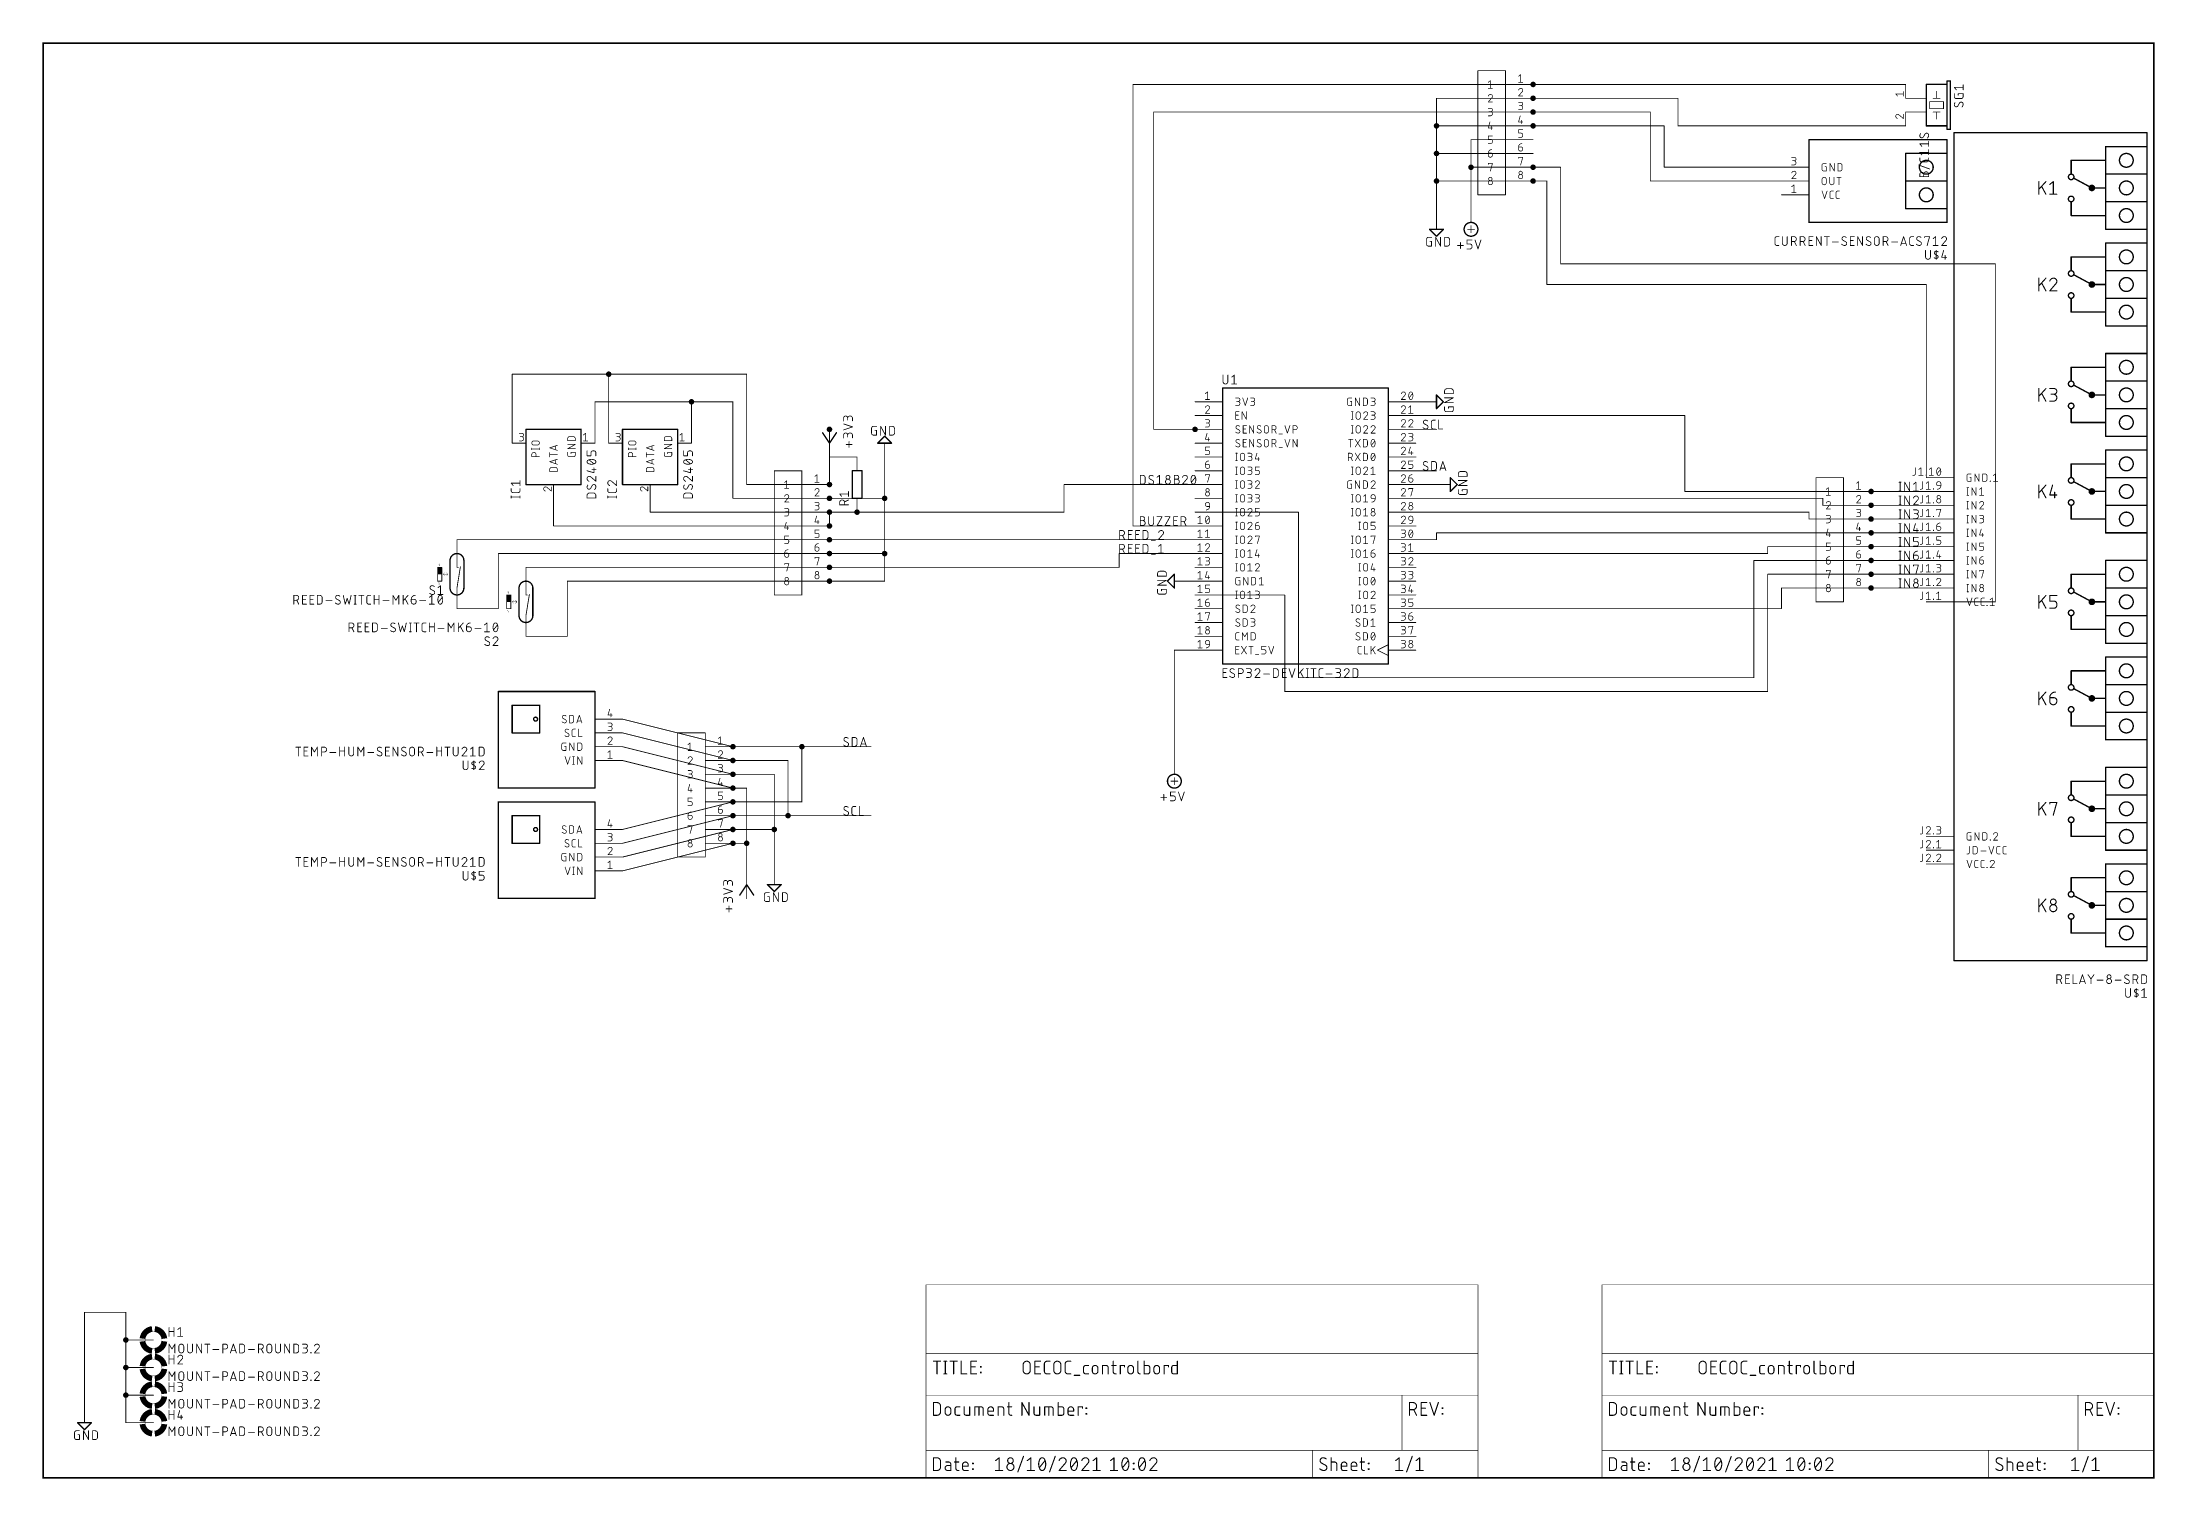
# Model space of a CAD drawing. Extents: x 0 to 389, y 0 to 264.
import ezdxf

# ---------------------------------------------------------------- set-up
doc = ezdxf.new("R2010")
doc.units = 0
for name, color, linetype in [('91', 122, 'CONTINUOUS'), ('94', 12, 'CONTINUOUS'), ('95', 251, 'CONTINUOUS'), ('96', 251, 'CONTINUOUS')]:
    doc.layers.add(name, color=color, linetype=linetype)

# ---------------------------------------------------------------- blocks, each defined once
blk = doc.blocks.new('RECT')
blk.add_solid([(-0.5, -0.5), (0.5, -0.5), (-0.5, 0.5), (0.5, 0.5)])

msp = doc.modelspace()

# ---------------------------------------------------------------- linework, layer by layer
at = {"layer": '91'}
for points, const_width in [([(274.32, 256.286, 1), (274.32, 256.794, 1), (274.32, 256.286)], 0.508), ([(200.66, 256.5781, 1), (200.66, 256.5019)], 0.0762), ([(200.6981, 256.54, 1), (200.6219, 256.54)], 0.0762), ([(256.54, 254.0381, 1), (256.54, 253.9619)], 0.0762), ([(256.5781, 254, 1), (256.5019, 254)], 0.0762), ([(274.32, 253.746, 1), (274.32, 254.254, 1), (274.32, 253.746)], 0.508), ([(274.32, 256.5781, 1), (274.32, 256.5019)], 0.0762), ([(274.32, 254.0381, 1), (274.32, 253.9619)], 0.0762), ([(274.32, 256.5019, 1), (274.32, 256.5781)], 0.0762), ([(274.32, 253.9619, 1), (274.32, 254.0381)], 0.0762), ([(301.0281, 254, 1), (300.9519, 254)], 0.0762), ([(300.99, 253.9619, 1), (300.99, 254.0381)], 0.0762), ([(342.9, 256.5019, 1), (342.9, 256.5781)], 0.0762), ([(204.47, 251.4981, 1), (204.47, 251.4219)], 0.0762), ([(204.5081, 251.46, 1), (204.4319, 251.46)], 0.0762), ([(256.54, 248.666, 1), (256.54, 249.174, 1), (256.54, 248.666)], 0.508), ([(256.5781, 248.92, 1), (256.5019, 248.92)], 0.0762), ([(256.54, 248.9581, 1), (256.54, 248.8819)], 0.0762), ([(256.5019, 248.92, 1), (256.5781, 248.92)], 0.0762), ([(274.32, 251.206, 1), (274.32, 251.714, 1), (274.32, 251.206)], 0.508), ([(274.32, 248.666, 1), (274.32, 249.174, 1), (274.32, 248.666)], 0.508), ([(274.32, 251.4981, 1), (274.32, 251.4219)], 0.0762), ([(274.32, 248.9581, 1), (274.32, 248.8819)], 0.0762), ([(274.32, 251.4219, 1), (274.32, 251.4981)], 0.0762), ([(274.32, 248.8819, 1), (274.32, 248.9581)], 0.0762), ([(295.9481, 251.46, 1), (295.8719, 251.46)], 0.0762), ([(295.91, 251.4219, 1), (295.91, 251.4981)], 0.0762), ([(298.4881, 248.92, 1), (298.4119, 248.92)], 0.0762), ([(298.45, 248.8819, 1), (298.45, 248.9581)], 0.0762), ([(300.99, 248.9581, 1), (300.99, 248.8819)], 0.0762), ([(300.9519, 248.92, 1), (301.0281, 248.92)], 0.0762), ([(342.9, 248.8819, 1), (342.9, 248.9581)], 0.0762), ([(262.9281, 246.38, 1), (262.8519, 246.38)], 0.0762), ([(262.89, 246.4181, 1), (262.89, 246.3419)], 0.0762), ([(274.32, 246.3419, 1), (274.32, 246.4181)], 0.0762), ([(256.54, 243.586, 1), (256.54, 244.094, 1), (256.54, 243.586)], 0.508), ([(256.5781, 243.84, 1), (256.5019, 243.84)], 0.0762), ([(256.54, 243.8781, 1), (256.54, 243.8019)], 0.0762), ([(256.5019, 243.84, 1), (256.5781, 243.84)], 0.0762), ([(262.89, 241.046, 1), (262.89, 241.554, 1), (262.89, 241.046)], 0.508), ([(262.89, 241.3381, 1), (262.89, 241.2619)], 0.0762), ([(262.9281, 241.3, 1), (262.8519, 241.3)], 0.0762), ([(262.8519, 241.3, 1), (262.9281, 241.3)], 0.0762), ([(274.32, 241.046, 1), (274.32, 241.554, 1), (274.32, 241.046)], 0.508), ([(274.32, 241.3381, 1), (274.32, 241.2619)], 0.0762), ([(274.32, 243.8019, 1), (274.32, 243.8781)], 0.0762), ([(274.32, 241.2619, 1), (274.32, 241.3381)], 0.0762), ([(279.4381, 241.3, 1), (279.3619, 241.3)], 0.0762), ([(279.4, 241.2619, 1), (279.4, 241.3381)], 0.0762), ([(298.45, 241.3381, 1), (298.45, 241.2619)], 0.0762), ([(298.4119, 241.3, 1), (298.4881, 241.3)], 0.0762), ([(320.04, 241.2619, 1), (320.04, 241.3381)], 0.0762), ([(256.54, 238.506, 1), (256.54, 239.014, 1), (256.54, 238.506)], 0.508), ([(256.5781, 238.76, 1), (256.5019, 238.76)], 0.0762), ([(256.54, 238.7981, 1), (256.54, 238.7219)], 0.0762), ([(256.5019, 238.76, 1), (256.5781, 238.76)], 0.0762), ([(274.32, 238.506, 1), (274.32, 239.014, 1), (274.32, 238.506)], 0.508), ([(274.32, 238.7981, 1), (274.32, 238.7219)], 0.0762), ([(274.32, 238.7219, 1), (274.32, 238.7981)], 0.0762), ([(276.8981, 238.76, 1), (276.8219, 238.76)], 0.0762), ([(276.86, 238.7219, 1), (276.86, 238.7981)], 0.0762), ([(295.91, 238.7981, 1), (295.91, 238.7219)], 0.0762), ([(295.8719, 238.76, 1), (295.9481, 238.76)], 0.0762), ([(320.04, 238.7219, 1), (320.04, 238.7981)], 0.0762), ([(262.8519, 233.68, 1), (262.9281, 233.68)], 0.0762), ([(256.5019, 232.41, 1), (256.5781, 232.41)], 0.0762), ([(279.4, 223.5581, 1), (279.4, 223.4819)], 0.0762), ([(279.3619, 223.52, 1), (279.4381, 223.52)], 0.0762), ([(359.4481, 223.52, 1), (359.3719, 223.52)], 0.0762), ([(359.41, 223.4819, 1), (359.41, 223.5581)], 0.0762), ([(276.86, 219.7481, 1), (276.86, 219.6719)], 0.0762), ([(276.8219, 219.71, 1), (276.8981, 219.71)], 0.0762), ([(346.7481, 219.71, 1), (346.6719, 219.71)], 0.0762), ([(346.71, 219.6719, 1), (346.71, 219.7481)], 0.0762), ([(86.3981, 203.2, 1), (86.3219, 203.2)], 0.0762), ([(86.36, 203.2381, 1), (86.36, 203.1619)], 0.0762), ([(104.14, 202.946, 1), (104.14, 203.454, 1), (104.14, 202.946)], 0.508), ([(104.14, 203.2381, 1), (104.14, 203.1619)], 0.0762), ([(104.1781, 203.2, 1), (104.1019, 203.2)], 0.0762), ([(104.14, 203.1619, 1), (104.14, 203.2381)], 0.0762), ([(129.5781, 203.2, 1), (129.5019, 203.2)], 0.0762), ([(129.54, 203.1619, 1), (129.54, 203.2381)], 0.0762), ([(119.38, 197.866, 1), (119.38, 198.374, 1), (119.38, 197.866)], 0.508), ([(101.6, 198.1581, 1), (101.6, 198.0819)], 0.0762), ([(101.6381, 198.12, 1), (101.5619, 198.12)], 0.0762), ([(119.4181, 198.12, 1), (119.3419, 198.12)], 0.0762), ([(119.38, 198.1581, 1), (119.38, 198.0819)], 0.0762), ([(119.38, 198.0819, 1), (119.38, 198.1581)], 0.0762), ([(127.0381, 198.12, 1), (126.9619, 198.12)], 0.0762), ([(127, 198.0819, 1), (127, 198.1581)], 0.0762), ([(252.73, 198.1581, 1), (252.73, 198.0819)], 0.0762), ([(252.73, 195.6181, 1), (252.73, 195.5419)], 0.0762), ([(254, 198.0819, 1), (254, 198.1581)], 0.0762), ([(302.2981, 195.58, 1), (302.2219, 195.58)], 0.0762), ([(302.26, 195.5419, 1), (302.26, 195.6181)], 0.0762), ([(144.78, 192.786, 1), (144.78, 193.294, 1), (144.78, 192.786)], 0.508), ([(144.8181, 193.04, 1), (144.7419, 193.04)], 0.0762), ([(144.8181, 193.04, 1), (144.7419, 193.04)], 0.0762), ([(204.47, 193.0781, 1), (204.47, 193.0019)], 0.0762), ([(204.4319, 193.04, 1), (204.5081, 193.04)], 0.0762), ([(209.55, 193.0781, 1), (209.55, 193.0019)], 0.0762), ([(212.09, 192.786, 1), (212.09, 193.294, 1), (212.09, 192.786)], 0.508), ([(212.09, 193.0019, 1), (212.09, 193.0781)], 0.0762), ([(212.09, 193.0019, 1), (212.09, 193.0781)], 0.0762), ([(252.73, 193.0781, 1), (252.73, 193.0019)], 0.0762), ([(256.54, 193.0019, 1), (256.54, 193.0781)], 0.0762), ([(86.3219, 190.5, 1), (86.3981, 190.5)], 0.0762), ([(101.5619, 190.5, 1), (101.6381, 190.5)], 0.0762), ([(104.1019, 190.5, 1), (104.1781, 190.5)], 0.0762), ([(119.3419, 190.5, 1), (119.4181, 190.5)], 0.0762), ([(144.78, 187.9981, 1), (144.78, 187.9219)], 0.0762), ([(144.7419, 187.96, 1), (144.8181, 187.96)], 0.0762), ([(149.86, 187.9219, 1), (149.86, 187.9981)], 0.0762), ([(154.9781, 187.96, 1), (154.9019, 187.96)], 0.0762), ([(129.54, 182.9181, 1), (129.54, 182.8419)], 0.0762), ([(129.5019, 182.88, 1), (129.5781, 182.88)], 0.0762), ([(144.78, 182.626, 1), (144.78, 183.134, 1), (144.78, 182.626)], 0.508), ([(144.7419, 182.88, 1), (144.8181, 182.88)], 0.0762), ([(144.78, 182.8419, 1), (144.78, 182.9181)], 0.0762), ([(187.9981, 182.88, 1), (187.9219, 182.88)], 0.0762), ([(187.96, 182.9181, 1), (187.96, 182.8419)], 0.0762), ([(212.09, 182.8419, 1), (212.09, 182.9181)], 0.0762), ([(252.73, 185.4581, 1), (252.73, 185.3819)], 0.0762), ([(252.73, 182.9181, 1), (252.73, 182.8419)], 0.0762), ([(256.54, 185.3819, 1), (256.54, 185.4581)], 0.0762), ([(256.54, 182.8419, 1), (256.54, 182.9181)], 0.0762), ([(346.6719, 184.15, 1), (346.7481, 184.15)], 0.0762), ([(94.0181, 180.34, 1), (93.9419, 180.34)], 0.0762), ([(111.7981, 180.34, 1), (111.7219, 180.34)], 0.0762), ([(127, 180.3781, 1), (127, 180.3019)], 0.0762), ([(126.9619, 180.34, 1), (127.0381, 180.34)], 0.0762), ([(144.78, 180.086, 1), (144.78, 180.594, 1), (144.78, 180.086)], 0.508), ([(144.78, 180.3781, 1), (144.78, 180.3019)], 0.0762), ([(144.78, 180.3019, 1), (144.78, 180.3781)], 0.0762), ([(154.94, 180.086, 1), (154.94, 180.594, 1), (154.94, 180.086)], 0.508), ([(154.9781, 180.34, 1), (154.9019, 180.34)], 0.0762), ([(154.9019, 180.34, 1), (154.9781, 180.34)], 0.0762), ([(154.94, 180.3019, 1), (154.94, 180.3781)], 0.0762), ([(252.73, 180.3781, 1), (252.73, 180.3019)], 0.0762), ([(302.26, 181.6481, 1), (302.26, 181.5719)], 0.0762), ([(302.2219, 181.61, 1), (302.2981, 181.61)], 0.0762), ([(327.6981, 180.34, 1), (327.6219, 180.34)], 0.0762), ([(327.66, 179.1081, 1), (327.66, 179.0319)], 0.0762), ([(327.6219, 179.07, 1), (327.6981, 179.07)], 0.0762), ([(327.66, 180.3019, 1), (327.66, 180.3781)], 0.0762), ([(336.55, 181.356, 1), (336.55, 181.864, 1), (336.55, 181.356)], 0.508), ([(336.55, 178.816, 1), (336.55, 179.324, 1), (336.55, 178.816)], 0.508), ([(336.55, 181.6481, 1), (336.55, 181.5719)], 0.0762), ([(336.55, 179.1081, 1), (336.55, 179.0319)], 0.0762), ([(336.55, 181.5719, 1), (336.55, 181.6481)], 0.0762), ([(336.55, 179.0319, 1), (336.55, 179.1081)], 0.0762), ([(346.71, 181.5719, 1), (346.71, 181.6481)], 0.0762), ([(346.71, 179.0319, 1), (346.71, 179.1081)], 0.0762), ([(93.98, 175.2981, 1), (93.98, 175.2219)], 0.0762), ([(93.9419, 175.26, 1), (94.0181, 175.26)], 0.0762), ([(111.76, 177.8381, 1), (111.76, 177.7619)], 0.0762), ([(111.7219, 177.8, 1), (111.7981, 177.8)], 0.0762), ([(144.78, 177.546, 1), (144.78, 178.054, 1), (144.78, 177.546)], 0.508), ([(144.78, 175.006, 1), (144.78, 175.514, 1), (144.78, 175.006)], 0.508), ([(144.8181, 177.8, 1), (144.7419, 177.8)], 0.0762), ([(144.78, 177.8381, 1), (144.78, 177.7619)], 0.0762), ([(144.7419, 175.26, 1), (144.8181, 175.26)], 0.0762), ([(144.78, 177.7619, 1), (144.78, 177.8381)], 0.0762), ([(144.78, 175.2219, 1), (144.78, 175.2981)], 0.0762), ([(149.86, 177.546, 1), (149.86, 178.054, 1), (149.86, 177.546)], 0.508), ([(149.86, 177.8381, 1), (149.86, 177.7619)], 0.0762), ([(149.86, 177.7619, 1), (149.86, 177.8381)], 0.0762), ([(187.9219, 177.8, 1), (187.9981, 177.8)], 0.0762), ([(187.96, 177.7619, 1), (187.96, 177.8381)], 0.0762), ([(200.66, 175.2981, 1), (200.66, 175.2219)], 0.0762), ([(200.6219, 175.26, 1), (200.6981, 175.26)], 0.0762), ([(212.09, 177.8381, 1), (212.09, 177.7619)], 0.0762), ([(212.09, 175.2219, 1), (212.09, 175.2981)], 0.0762), ([(231.1781, 177.8, 1), (231.1019, 177.8)], 0.0762), ([(231.14, 177.7619, 1), (231.14, 177.8381)], 0.0762), ([(252.73, 177.8381, 1), (252.73, 177.7619)], 0.0762), ([(325.1581, 177.8, 1), (325.0819, 177.8)], 0.0762), ([(325.12, 176.5681, 1), (325.12, 176.4919)], 0.0762), ([(325.0819, 176.53, 1), (325.1581, 176.53)], 0.0762), ([(325.12, 177.7619, 1), (325.12, 177.8381)], 0.0762), ([(336.55, 176.276, 1), (336.55, 176.784, 1), (336.55, 176.276)], 0.508), ([(336.55, 176.5681, 1), (336.55, 176.4919)], 0.0762), ([(336.55, 176.4919, 1), (336.55, 176.5681)], 0.0762), ([(346.71, 176.4919, 1), (346.71, 176.5681)], 0.0762), ([(76.2, 172.7581, 1), (76.2, 172.6819)], 0.0762), ([(144.78, 172.466, 1), (144.78, 172.974, 1), (144.78, 172.466)], 0.508), ([(144.78, 172.7581, 1), (144.78, 172.6819)], 0.0762), ([(144.78, 172.6819, 1), (144.78, 172.7581)], 0.0762), ([(212.09, 172.6819, 1), (212.09, 172.7581)], 0.0762), ([(252.73, 172.7581, 1), (252.73, 172.6819)], 0.0762), ([(256.5781, 173.99, 1), (256.5019, 173.99)], 0.0762), ([(256.54, 174.0281, 1), (256.54, 173.9519)], 0.0762), ([(256.5019, 172.72, 1), (256.5781, 172.72)], 0.0762), ([(256.54, 172.6819, 1), (256.54, 172.7581)], 0.0762), ([(317.5381, 171.45, 1), (317.4619, 171.45)], 0.0762), ([(317.5, 171.4881, 1), (317.5, 171.4119)], 0.0762), ([(336.55, 173.736, 1), (336.55, 174.244, 1), (336.55, 173.736)], 0.508), ([(336.55, 171.196, 1), (336.55, 171.704, 1), (336.55, 171.196)], 0.508), ([(336.55, 174.0281, 1), (336.55, 173.9519)], 0.0762), ([(336.55, 171.4881, 1), (336.55, 171.4119)], 0.0762), ([(336.55, 173.9519, 1), (336.55, 174.0281)], 0.0762), ([(336.55, 171.4119, 1), (336.55, 171.4881)], 0.0762), ([(346.71, 173.9519, 1), (346.71, 174.0281)], 0.0762), ([(346.71, 171.4119, 1), (346.71, 171.4881)], 0.0762), ([(83.82, 170.2181, 1), (83.82, 170.1419)], 0.0762), ([(83.8581, 170.18, 1), (83.7819, 170.18)], 0.0762), ([(88.9, 167.6781, 1), (88.9, 167.6019)], 0.0762), ([(144.78, 169.926, 1), (144.78, 170.434, 1), (144.78, 169.926)], 0.508), ([(144.78, 167.386, 1), (144.78, 167.894, 1), (144.78, 167.386)], 0.508), ([(144.78, 170.2181, 1), (144.78, 170.1419)], 0.0762), ([(144.78, 167.6781, 1), (144.78, 167.6019)], 0.0762), ([(144.78, 170.1419, 1), (144.78, 170.2181)], 0.0762), ([(144.78, 167.6019, 1), (144.78, 167.6781)], 0.0762), ([(154.94, 169.926, 1), (154.94, 170.434, 1), (154.94, 169.926)], 0.508), ([(154.9781, 170.18, 1), (154.9019, 170.18)], 0.0762), ([(154.9019, 170.18, 1), (154.9781, 170.18)], 0.0762), ([(154.94, 170.1419, 1), (154.94, 170.2181)], 0.0762), ([(198.1581, 170.18, 1), (198.0819, 170.18)], 0.0762), ([(198.12, 170.2181, 1), (198.12, 170.1419)], 0.0762), ([(198.0819, 167.64, 1), (198.1581, 167.64)], 0.0762), ([(198.12, 167.6019, 1), (198.12, 167.6781)], 0.0762), ([(212.09, 170.1419, 1), (212.09, 170.2181)], 0.0762), ([(252.73, 170.2181, 1), (252.73, 170.1419)], 0.0762), ([(314.96, 168.9481, 1), (314.96, 168.8719)], 0.0762), ([(314.9981, 168.91, 1), (314.9219, 168.91)], 0.0762), ([(317.4619, 170.18, 1), (317.5381, 170.18)], 0.0762), ([(317.5, 170.1419, 1), (317.5, 170.2181)], 0.0762), ([(336.55, 168.656, 1), (336.55, 169.164, 1), (336.55, 168.656)], 0.508), ([(336.55, 168.9481, 1), (336.55, 168.8719)], 0.0762), ([(336.55, 168.8719, 1), (336.55, 168.9481)], 0.0762), ([(346.71, 168.8719, 1), (346.71, 168.9481)], 0.0762), ([(96.5581, 165.1, 1), (96.4819, 165.1)], 0.0762), ([(96.52, 165.1381, 1), (96.52, 165.0619)], 0.0762), ([(144.78, 164.846, 1), (144.78, 165.354, 1), (144.78, 164.846)], 0.508), ([(144.78, 165.1381, 1), (144.78, 165.0619)], 0.0762), ([(144.78, 165.0619, 1), (144.78, 165.1381)], 0.0762), ([(154.9019, 165.1, 1), (154.9781, 165.1)], 0.0762), ([(154.94, 165.0619, 1), (154.94, 165.1381)], 0.0762), ([(210.82, 165.1381, 1), (210.82, 165.0619)], 0.0762), ([(212.09, 165.0619, 1), (212.09, 165.1381)], 0.0762), ([(317.5, 166.4081, 1), (317.5, 166.3319)], 0.0762), ([(317.5381, 166.37, 1), (317.4619, 166.37)], 0.0762), ([(320.0781, 163.83, 1), (320.0019, 163.83)], 0.0762), ([(320.04, 163.8681, 1), (320.04, 163.7919)], 0.0762), ([(336.55, 166.116, 1), (336.55, 166.624, 1), (336.55, 166.116)], 0.508), ([(336.55, 163.576, 1), (336.55, 164.084, 1), (336.55, 163.576)], 0.508), ([(336.55, 166.4081, 1), (336.55, 166.3319)], 0.0762), ([(336.55, 163.8681, 1), (336.55, 163.7919)], 0.0762), ([(336.55, 166.3319, 1), (336.55, 166.4081)], 0.0762), ([(336.55, 163.7919, 1), (336.55, 163.8681)], 0.0762), ([(346.71, 166.3319, 1), (346.71, 166.4081)], 0.0762), ([(346.71, 163.7919, 1), (346.71, 163.8681)], 0.0762), ([(76.2, 160.0581, 1), (76.2, 159.9819)], 0.0762), ([(83.7819, 160.02, 1), (83.8581, 160.02)], 0.0762), ([(83.82, 159.9819, 1), (83.82, 160.0581)], 0.0762), ([(212.09, 162.5981, 1), (212.09, 162.5219)], 0.0762), ([(228.6381, 162.56, 1), (228.5619, 162.56)], 0.0762), ([(228.6, 162.5219, 1), (228.6, 162.5981)], 0.0762), ([(252.73, 160.0581, 1), (252.73, 159.9819)], 0.0762), ([(320.0019, 160.02, 1), (320.0781, 160.02)], 0.0762), ([(320.04, 159.9819, 1), (320.04, 160.0581)], 0.0762), ([(346.71, 161.3281, 1), (346.71, 161.2519)], 0.0762), ([(359.3719, 161.29, 1), (359.4481, 161.29)], 0.0762), ([(359.41, 161.2519, 1), (359.41, 161.3281)], 0.0762), ([(88.9, 154.9781, 1), (88.9, 154.9019)], 0.0762), ([(96.4819, 154.94, 1), (96.5581, 154.94)], 0.0762), ([(96.52, 154.9019, 1), (96.52, 154.9781)], 0.0762), ([(208.28, 152.4381, 1), (208.28, 152.3619)], 0.0762), ([(208.3181, 152.4, 1), (208.2419, 152.4)], 0.0762), ([(212.09, 152.3619, 1), (212.09, 152.4381)], 0.0762), ([(228.6, 144.8181, 1), (228.6, 144.7419)], 0.0762), ([(228.5619, 144.78, 1), (228.6381, 144.78)], 0.0762), ([(231.14, 147.3581, 1), (231.14, 147.2819)], 0.0762), ([(231.1019, 147.32, 1), (231.1781, 147.32)], 0.0762), ([(314.9219, 147.32, 1), (314.9981, 147.32)], 0.0762), ([(314.96, 147.2819, 1), (314.96, 147.3581)], 0.0762), ([(317.4619, 144.78, 1), (317.5381, 144.78)], 0.0762), ([(317.5, 144.7419, 1), (317.5, 144.8181)], 0.0762), ([(106.6892, 139.737, 1), (106.6708, 139.663)], 0.0762), ([(106.6892, 137.197, 1), (106.6708, 137.123)], 0.0762), ([(106.6892, 134.657, 1), (106.6708, 134.583)], 0.0762), ([(127, 134.366, 1), (127, 134.874, 1), (127, 134.366)], 0.508), ([(127, 131.826, 1), (127, 132.334, 1), (127, 131.826)], 0.508), ([(127, 134.6581, 1), (127, 134.5819)], 0.0762), ([(126.9908, 134.583, 1), (127.0092, 134.657)], 0.0762), ([(139.7, 134.366, 1), (139.7, 134.874, 1), (139.7, 134.366)], 0.508), ([(139.7, 134.6581, 1), (139.7, 134.5819)], 0.0762), ([(139.7381, 134.62, 1), (139.6619, 134.62)], 0.0762), ([(139.7, 134.5819, 1), (139.7, 134.6581)], 0.0762), ([(152.4, 134.5819, 1), (152.4, 134.6581)], 0.0762), ([(106.6892, 132.117, 1), (106.6708, 132.043)], 0.0762), ([(127, 129.286, 1), (127, 129.794, 1), (127, 129.286)], 0.508), ([(127, 132.1181, 1), (127, 132.0419)], 0.0762), ([(127, 129.5781, 1), (127, 129.5019)], 0.0762), ([(126.9908, 132.043, 1), (127.0092, 132.117)], 0.0762), ([(126.9908, 129.503, 1), (127.0092, 129.577)], 0.0762), ([(134.6581, 129.54, 1), (134.5819, 129.54)], 0.0762), ([(134.62, 129.5019, 1), (134.62, 129.5781)], 0.0762), ([(137.1981, 132.08, 1), (137.1219, 132.08)], 0.0762), ([(137.16, 132.0419, 1), (137.16, 132.1181)], 0.0762), ([(208.2419, 132.08, 1), (208.3181, 132.08)], 0.0762), ([(127, 126.746, 1), (127, 127.254, 1), (127, 126.746)], 0.508), ([(127, 124.206, 1), (127, 124.714, 1), (127, 124.206)], 0.508), ([(127, 127.0381, 1), (127, 126.9619)], 0.0762), ([(127, 124.4981, 1), (127, 124.4219)], 0.0762), ([(126.9908, 126.963, 1), (127.0092, 127.037)], 0.0762), ([(127.0092, 124.423, 1), (126.9908, 124.497)], 0.0762), ([(129.5781, 127, 1), (129.5019, 127)], 0.0762), ([(129.54, 126.9619, 1), (129.54, 127.0381)], 0.0762), ([(139.6619, 124.46, 1), (139.7381, 124.46)], 0.0762), ([(139.7, 124.4219, 1), (139.7, 124.4981)], 0.0762), ([(127, 121.666, 1), (127, 122.174, 1), (127, 121.666)], 0.508), ([(127, 121.9581, 1), (127, 121.8819)], 0.0762), ([(127.0092, 121.883, 1), (126.9908, 121.957)], 0.0762), ([(137.16, 121.666, 1), (137.16, 122.174, 1), (137.16, 121.666)], 0.508), ([(137.16, 121.9581, 1), (137.16, 121.8819)], 0.0762), ([(137.1219, 121.92, 1), (137.1981, 121.92)], 0.0762), ([(137.16, 121.8819, 1), (137.16, 121.9581)], 0.0762), ([(152.4, 121.8819, 1), (152.4, 121.9581)], 0.0762), ([(106.6708, 119.417, 1), (106.6892, 119.343)], 0.0762), ([(106.6708, 116.877, 1), (106.6892, 116.803)], 0.0762), ([(127, 119.126, 1), (127, 119.634, 1), (127, 119.126)], 0.508), ([(127, 116.586, 1), (127, 117.094, 1), (127, 116.586)], 0.508), ([(127, 119.4181, 1), (127, 119.3419)], 0.0762), ([(127, 116.8781, 1), (127, 116.8019)], 0.0762), ([(127.0092, 119.343, 1), (126.9908, 119.417)], 0.0762), ([(127.0092, 116.803, 1), (126.9908, 116.877)], 0.0762), ([(129.54, 116.586, 1), (129.54, 117.094, 1), (129.54, 116.586)], 0.508), ([(129.5781, 116.84, 1), (129.5019, 116.84)], 0.0762), ([(129.5019, 116.84, 1), (129.5781, 116.84)], 0.0762), ([(129.54, 116.8019, 1), (129.54, 116.8781)], 0.0762), ([(134.62, 119.126, 1), (134.62, 119.634, 1), (134.62, 119.126)], 0.508), ([(134.6581, 119.38, 1), (134.5819, 119.38)], 0.0762), ([(134.5819, 119.38, 1), (134.6581, 119.38)], 0.0762), ([(134.62, 119.3419, 1), (134.62, 119.4181)], 0.0762), ([(106.6708, 114.337, 1), (106.6892, 114.263)], 0.0762), ([(106.6708, 111.797, 1), (106.6892, 111.723)], 0.0762), ([(134.5819, 111.76, 1), (134.6581, 111.76)], 0.0762), ([(129.5019, 106.68, 1), (129.5781, 106.68)], 0.0762), ([(7.6581, 30.48, 1), (7.5819, 30.48)], 0.0762), ([(7.62, 30.5181, 1), (7.62, 30.4419)], 0.0762), ([(15.2781, 30.48, 1), (15.2019, 30.48)], 0.0762), ([(15.24, 30.4419, 1), (15.24, 30.5181)], 0.0762), ([(15.24, 25.146, 1), (15.24, 25.654, 1), (15.24, 25.146)], 0.508), ([(15.24, 25.4381, 1), (15.24, 25.3619)], 0.0762), ([(15.2781, 25.4, 1), (15.2019, 25.4)], 0.0762), ([(15.2019, 25.4, 1), (15.2781, 25.4)], 0.0762), ([(17.78, 25.3619, 1), (17.78, 25.4381)], 0.0762), ([(15.24, 20.066, 1), (15.24, 20.574, 1), (15.24, 20.066)], 0.508), ([(15.24, 20.3581, 1), (15.24, 20.2819)], 0.0762), ([(15.2781, 20.32, 1), (15.2019, 20.32)], 0.0762), ([(15.2019, 20.32, 1), (15.2781, 20.32)], 0.0762), ([(17.78, 20.2819, 1), (17.78, 20.3581)], 0.0762), ([(15.24, 14.986, 1), (15.24, 15.494, 1), (15.24, 14.986)], 0.508), ([(7.5819, 12.7, 1), (7.6581, 12.7)], 0.0762), ([(15.24, 15.2781, 1), (15.24, 15.2019)], 0.0762), ([(15.2781, 15.24, 1), (15.2019, 15.24)], 0.0762), ([(15.2019, 15.24, 1), (15.2781, 15.24)], 0.0762), ([(17.78, 15.2019, 1), (17.78, 15.2781)], 0.0762), ([(15.24, 10.1981, 1), (15.24, 10.1219)], 0.0762), ([(15.2019, 10.16, 1), (15.2781, 10.16)], 0.0762), ([(17.78, 10.1219, 1), (17.78, 10.1981)], 0.0762)]:
    msp.add_lwpolyline(points, format="xyb", dxfattribs=dict(at, const_width=const_width))
at = {"layer": '91', "const_width": 0.1524}
for points in [[(274.32, 256.54), (200.66, 256.54)], [(200.66, 256.54), (200.66, 175.26)], [(274.32, 254), (256.54, 254)], [(256.54, 254), (256.54, 248.92)], [(342.9, 256.54), (274.32, 256.54)], [(300.99, 254), (274.32, 254)], [(300.99, 248.92), (300.99, 254)], [(274.32, 251.46), (204.47, 251.46)], [(204.47, 251.46), (204.47, 193.04)], [(256.54, 248.92), (256.54, 243.84)], [(274.32, 248.92), (256.54, 248.92)], [(295.91, 251.46), (274.32, 251.46)], [(298.45, 248.92), (274.32, 248.92)], [(295.91, 238.76), (295.91, 251.46)], [(298.45, 241.3), (298.45, 248.92)], [(342.9, 248.92), (300.99, 248.92)], [(262.89, 241.3), (262.89, 246.38)], [(262.89, 246.38), (274.32, 246.38)], [(256.54, 243.84), (256.54, 238.76)], [(274.32, 243.84), (256.54, 243.84)], [(274.32, 241.3), (262.89, 241.3)], [(262.89, 241.3), (262.89, 233.68)], [(279.4, 241.3), (274.32, 241.3)], [(279.4, 223.52), (279.4, 241.3)], [(320.04, 241.3), (298.45, 241.3)], [(256.54, 238.76), (256.54, 232.41)], [(274.32, 238.76), (256.54, 238.76)], [(276.86, 238.76), (274.32, 238.76)], [(276.86, 219.71), (276.86, 238.76)], [(320.04, 238.76), (295.91, 238.76)], [(359.41, 223.52), (279.4, 223.52)], [(359.41, 161.29), (359.41, 223.52)], [(346.71, 219.71), (276.86, 219.71)], [(346.71, 184.15), (346.71, 219.71)], [(86.36, 190.5), (86.36, 203.2)], [(86.36, 203.2), (104.14, 203.2)], [(104.14, 203.2), (129.54, 203.2)], [(104.14, 190.5), (104.14, 203.2)], [(129.54, 182.88), (129.54, 203.2)], [(119.38, 198.12), (101.6, 198.12)], [(101.6, 198.12), (101.6, 190.5)], [(119.38, 190.5), (119.38, 198.12)], [(127, 198.12), (119.38, 198.12)], [(127, 180.34), (127, 198.12)], [(254, 198.12), (252.73, 198.12)], [(252.73, 195.58), (302.26, 195.58)], [(302.26, 195.58), (302.26, 181.61)], [(144.78, 182.88), (144.78, 193.04)], [(144.78, 187.96), (144.78, 193.04)], [(204.47, 193.04), (212.09, 193.04)], [(209.55, 193.04), (212.09, 193.04)], [(252.73, 193.04), (256.54, 193.04)], [(149.86, 187.96), (144.78, 187.96)], [(154.94, 180.34), (154.94, 187.96)], [(144.78, 182.88), (129.54, 182.88)], [(187.96, 177.8), (187.96, 182.88)], [(187.96, 182.88), (212.09, 182.88)], [(252.73, 185.42), (256.54, 185.42)], [(256.54, 182.88), (252.73, 182.88)], [(93.98, 175.26), (93.98, 180.34)], [(111.76, 177.8), (111.76, 180.34)], [(144.78, 180.34), (127, 180.34)], [(144.78, 180.34), (154.94, 180.34)], [(154.94, 170.18), (154.94, 180.34)], [(252.73, 180.34), (327.66, 180.34)], [(302.26, 181.61), (336.55, 181.61)], [(327.66, 180.34), (327.66, 179.07)], [(327.66, 179.07), (336.55, 179.07)], [(336.55, 181.61), (346.71, 181.61)], [(336.55, 179.07), (346.71, 179.07)], [(144.78, 175.26), (93.98, 175.26)], [(144.78, 177.8), (111.76, 177.8)], [(144.78, 175.26), (144.78, 177.8)], [(144.78, 177.8), (149.86, 177.8)], [(149.86, 177.8), (187.96, 177.8)], [(200.66, 175.26), (212.09, 175.26)], [(231.14, 177.8), (212.09, 177.8)], [(231.14, 147.32), (231.14, 177.8)], [(252.73, 177.8), (325.12, 177.8)], [(325.12, 176.53), (325.12, 177.8)], [(336.55, 176.53), (325.12, 176.53)], [(346.71, 176.53), (336.55, 176.53)], [(76.2, 172.72), (144.78, 172.72)], [(144.78, 172.72), (212.09, 172.72)], [(252.73, 172.72), (256.54, 172.72)], [(256.54, 172.72), (256.54, 173.99)], [(256.54, 173.99), (336.55, 173.99)], [(317.5, 170.18), (317.5, 171.45)], [(336.55, 171.45), (317.5, 171.45)], [(336.55, 173.99), (346.71, 173.99)], [(346.71, 171.45), (336.55, 171.45)], [(83.82, 170.18), (144.78, 170.18)], [(83.82, 160.02), (83.82, 170.18)], [(88.9, 167.64), (144.78, 167.64)], [(144.78, 170.18), (154.94, 170.18)], [(144.78, 167.64), (198.12, 167.64)], [(154.94, 165.1), (154.94, 170.18)], [(198.12, 167.64), (198.12, 170.18)], [(198.12, 170.18), (212.09, 170.18)], [(252.73, 170.18), (317.5, 170.18)], [(336.55, 168.91), (314.96, 168.91)], [(314.96, 168.91), (314.96, 147.32)], [(346.71, 168.91), (336.55, 168.91)], [(96.52, 154.94), (96.52, 165.1)], [(96.52, 165.1), (144.78, 165.1)], [(144.78, 165.1), (154.94, 165.1)], [(212.09, 165.1), (210.82, 165.1)], [(317.5, 166.37), (336.55, 166.37)], [(317.5, 166.37), (317.5, 144.78)], [(320.04, 160.02), (320.04, 163.83)], [(320.04, 163.83), (336.55, 163.83)], [(336.55, 166.37), (346.71, 166.37)], [(336.55, 163.83), (346.71, 163.83)], [(76.2, 160.02), (83.82, 160.02)], [(228.6, 162.56), (212.09, 162.56)], [(228.6, 144.78), (228.6, 162.56)], [(252.73, 160.02), (320.04, 160.02)], [(346.71, 161.29), (359.41, 161.29)], [(88.9, 154.94), (96.52, 154.94)], [(208.28, 152.4), (212.09, 152.4)], [(208.28, 132.08), (208.28, 152.4)], [(317.5, 144.78), (228.6, 144.78)], [(314.96, 147.32), (231.14, 147.32)], [(106.68, 139.7), (127, 134.62)], [(106.68, 137.16), (127, 132.08)], [(106.68, 134.62), (127, 129.54)], [(127, 134.62), (139.7, 134.62)], [(139.7, 134.62), (152.4, 134.62)], [(139.7, 124.46), (139.7, 134.62)], [(106.68, 132.08), (127, 127)], [(127, 132.08), (137.16, 132.08)], [(127, 129.54), (134.62, 129.54)], [(134.62, 129.54), (134.62, 119.38)], [(137.16, 132.08), (137.16, 121.92)], [(106.68, 119.38), (127, 124.46)], [(127, 127), (129.54, 127)], [(127, 124.46), (139.7, 124.46)], [(129.54, 127), (129.54, 116.84)], [(106.68, 116.84), (127, 121.92)], [(127, 121.92), (137.16, 121.92)], [(137.16, 121.92), (152.4, 121.92)], [(106.68, 114.3), (127, 119.38)], [(106.68, 111.76), (127, 116.84)], [(134.62, 119.38), (127, 119.38)], [(127, 116.84), (129.54, 116.84)], [(129.54, 106.68), (129.54, 116.84)], [(134.62, 111.76), (134.62, 119.38)], [(7.62, 12.7), (7.62, 30.48)], [(7.62, 30.48), (15.24, 30.48)], [(15.24, 30.48), (15.24, 25.4)], [(15.24, 25.4), (17.78, 25.4)], [(15.24, 25.4), (15.24, 20.32)], [(15.24, 20.32), (17.78, 20.32)], [(15.24, 20.32), (15.24, 15.24)], [(15.24, 15.24), (17.78, 15.24)], [(15.24, 15.24), (15.24, 10.16)], [(15.24, 10.16), (17.78, 10.16)]]:
    msp.add_lwpolyline(points, dxfattribs=at)
at = {"layer": '94'}
for points, const_width in [([(0, 264.16), (0, 0)], 0.3), ([(388.62, 264.16), (0, 264.16)], 0.3), ([(388.62, 0), (388.62, 264.16)], 0.3), ([(264.16, 259.08), (269.24, 259.08)], 0.1524), ([(264.16, 236.22), (264.16, 259.08)], 0.1524), ([(269.24, 259.08), (269.24, 236.22)], 0.1524), ([(351.155, 257.175), (350.52, 257.175)], 0.254), ([(350.52, 257.175), (350.52, 256.54)], 0.254), ([(351.155, 248.285), (351.155, 257.175)], 0.254), ([(274.32, 256.54), (269.24, 256.54)], 0.1524), ([(274.32, 254), (269.24, 254)], 0.1524), ([(342.9, 256.54), (342.9, 254)], 0.1524), ([(342.9, 254), (346.71, 254)], 0.1524), ([(346.71, 256.54), (346.71, 254)], 0.254), ([(350.52, 256.54), (346.71, 256.54)], 0.254), ([(346.71, 254), (346.71, 251.46)], 0.254), ([(349.885, 253.365), (347.345, 253.365)], 0.1524), ([(347.345, 253.365), (347.345, 252.095)], 0.1524), ([(348.615, 254), (347.98, 254)], 0.1524), ([(348.615, 255.27), (348.615, 254)], 0.1524), ([(348.615, 254), (349.25, 254)], 0.1524), ([(349.885, 252.095), (349.885, 253.365)], 0.1524), ([(350.52, 256.54), (350.52, 248.92)], 0.254), ([(274.32, 251.46), (269.24, 251.46)], 0.1524), ([(274.32, 248.92), (269.24, 248.92)], 0.1524), ([(342.9, 251.46), (346.71, 251.46)], 0.1524), ([(342.9, 248.92), (342.9, 251.46)], 0.1524), ([(346.71, 251.46), (346.71, 248.92)], 0.254), ([(346.71, 248.92), (350.52, 248.92)], 0.254), ([(347.345, 252.095), (349.885, 252.095)], 0.1524), ([(348.615, 251.46), (347.98, 251.46)], 0.1524), ([(349.25, 251.46), (348.615, 251.46)], 0.1524), ([(348.615, 251.46), (348.615, 250.19)], 0.1524), ([(350.52, 248.92), (350.52, 248.285)], 0.254), ([(274.32, 246.38), (269.24, 246.38)], 0.1524), ([(325.12, 231.14), (325.12, 246.38)], 0.254), ([(325.12, 246.38), (350.52, 246.38)], 0.254), ([(350.52, 248.285), (351.155, 248.285)], 0.254), ([(350.52, 231.14), (350.52, 246.38)], 0.254), ([(351.79, 95.25), (351.79, 247.65)], 0.254), ([(351.79, 247.65), (387.35, 247.65)], 0.254), ([(387.35, 245.11), (379.73, 245.11)], 0.254), ([(379.73, 245.11), (379.73, 240.03)], 0.254), ([(387.35, 247.65), (387.35, 130.81)], 0.254), ([(274.32, 243.84), (269.24, 243.84)], 0.1524), ([(274.32, 241.3), (269.24, 241.3)], 0.1524), ([(320.04, 241.3), (325.12, 241.3)], 0.1524), ([(350.52, 243.84), (342.9, 243.84)], 0.254), ([(342.9, 243.84), (342.9, 238.76)], 0.254), ([(379.73, 242.57), (373.38, 242.57)], 0.254), ([(373.38, 242.57), (373.38, 240.03)], 0.254), ([(274.32, 238.76), (269.24, 238.76)], 0.1524), ([(320.04, 238.76), (325.12, 238.76)], 0.1524), ([(342.9, 238.76), (342.9, 233.68)], 0.254), ([(350.52, 238.76), (342.9, 238.76)], 0.254), ([(367.4367, 236.3216), (367.4367, 238.6584)], 0.2032), ([(368.7349, 238.6584), (367.4367, 237.2304)], 0.2032), ([(368.7349, 236.3216), (367.9559, 237.7496)], 0.2032), ([(369.4402, 238.1391), (370.0893, 238.6584)], 0.2032), ([(370.0893, 238.6584), (370.0893, 236.3216)], 0.2032), ([(377.19, 237.49), (373.888, 239.268)], 0.254), ([(379.73, 237.49), (377.19, 237.49)], 0.254), ([(379.73, 240.03), (379.73, 234.95)], 0.254), ([(379.73, 240.03), (387.35, 240.03)], 0.254), ([(262.89, 233.68), (262.89, 231.14)], 0.1524), ([(269.24, 236.22), (264.16, 236.22)], 0.1524), ([(320.04, 236.22), (325.12, 236.22)], 0.1524), ([(342.9, 233.68), (350.52, 233.68)], 0.254), ([(369.4402, 236.3216), (370.7384, 236.3216)], 0.2032), ([(373.38, 232.41), (373.38, 234.95)], 0.254), ([(379.73, 234.95), (379.73, 229.87)], 0.254), ([(379.73, 234.95), (387.35, 234.95)], 0.254), ([(255.27, 229.87), (257.81, 229.87)], 0.254), ([(256.54, 228.6), (255.27, 229.87)], 0.254), ([(257.81, 229.87), (256.54, 228.6)], 0.254), ([(256.54, 232.41), (256.54, 229.87)], 0.1524), ([(263.525, 229.87), (262.255, 229.87)], 0.1524), ([(262.89, 230.505), (262.89, 229.235)], 0.1524), ([(350.52, 231.14), (325.12, 231.14)], 0.254), ([(379.73, 232.41), (373.38, 232.41)], 0.254), ([(379.73, 229.87), (387.35, 229.87)], 0.254), ([(387.35, 227.33), (379.73, 227.33)], 0.254), ([(379.73, 227.33), (379.73, 222.25)], 0.254), ([(379.73, 224.79), (373.38, 224.79)], 0.254), ([(373.38, 224.79), (373.38, 222.25)], 0.254), ([(379.73, 222.25), (379.73, 217.17)], 0.254), ([(379.73, 222.25), (387.35, 222.25)], 0.254), ([(367.4367, 218.5416), (367.4367, 220.8784)], 0.2032), ([(368.7349, 220.8784), (367.4367, 219.4504)], 0.2032), ([(368.7349, 218.5416), (367.9559, 219.9696)], 0.2032), ([(370.5437, 219.8398), (369.4402, 218.5416)], 0.2032), ([(369.4402, 218.5416), (370.7384, 218.5416)], 0.2032), ([(377.19, 219.71), (373.888, 221.488)], 0.254), ([(379.73, 219.71), (377.19, 219.71)], 0.254), ([(373.38, 214.63), (373.38, 217.17)], 0.254), ([(379.73, 214.63), (373.38, 214.63)], 0.254), ([(379.73, 217.17), (379.73, 212.09)], 0.254), ([(379.73, 217.17), (387.35, 217.17)], 0.254), ([(379.73, 212.09), (387.35, 212.09)], 0.254), ([(387.35, 207.01), (379.73, 207.01)], 0.254), ([(379.73, 207.01), (379.73, 201.93)], 0.254), ([(379.73, 204.47), (373.38, 204.47)], 0.254), ([(373.38, 204.47), (373.38, 201.93)], 0.254), ([(217.17, 200.66), (247.65, 200.66)], 0.254), ([(217.17, 149.86), (217.17, 200.66)], 0.254), ([(247.65, 200.66), (247.65, 149.86)], 0.254), ([(256.54, 196.85), (256.54, 199.39)], 0.254), ([(256.54, 199.39), (257.81, 198.12)], 0.254), ([(367.4367, 198.2216), (367.4367, 200.5584)], 0.2032), ([(368.7349, 200.5584), (367.4367, 199.1304)], 0.2032), ([(368.7349, 198.2216), (367.9559, 199.6496)], 0.2032), ([(369.4402, 200.5584), (370.2191, 200.5584)], 0.2032), ([(370.2191, 199.5198), (369.6998, 199.5198)], 0.2032), ([(377.19, 199.39), (373.888, 201.168)], 0.254), ([(379.73, 199.39), (377.19, 199.39)], 0.254), ([(379.73, 201.93), (379.73, 196.85)], 0.254), ([(379.73, 201.93), (387.35, 201.93)], 0.254), ([(212.09, 198.12), (217.17, 198.12)], 0.1524), ([(212.09, 195.58), (217.17, 195.58)], 0.1524), ([(252.73, 198.12), (247.65, 198.12)], 0.1524), ([(252.73, 195.58), (247.65, 195.58)], 0.1524), ([(254, 198.12), (256.54, 198.12)], 0.1524), ([(257.81, 198.12), (256.54, 196.85)], 0.254), ([(369.4402, 198.2216), (370.0893, 198.2216)], 0.2032), ([(373.38, 194.31), (373.38, 196.85)], 0.254), ([(379.73, 196.85), (379.73, 191.77)], 0.254), ([(379.73, 196.85), (387.35, 196.85)], 0.254), ([(86.36, 190.5), (88.9, 190.5)], 0.1524), ([(99.06, 193.04), (88.9, 193.04)], 0.254), ([(88.9, 193.04), (88.9, 182.88)], 0.254), ([(99.06, 182.88), (99.06, 193.04)], 0.254), ([(101.6, 190.5), (99.06, 190.5)], 0.1524), ([(104.14, 190.5), (106.68, 190.5)], 0.1524), ([(116.84, 193.04), (106.68, 193.04)], 0.254), ([(106.68, 193.04), (106.68, 182.88)], 0.254), ([(116.84, 182.88), (116.84, 193.04)], 0.254), ([(119.38, 190.5), (116.84, 190.5)], 0.1524), ([(143.51, 192.405), (144.78, 190.5)], 0.254), ([(144.78, 190.5), (146.05, 192.405)], 0.254), ([(144.78, 193.04), (144.78, 190.5)], 0.1524), ([(153.67, 190.5), (154.94, 191.77)], 0.254), ([(156.21, 190.5), (153.67, 190.5)], 0.254), ([(154.94, 191.77), (156.21, 190.5)], 0.254), ([(154.94, 187.96), (154.94, 190.5)], 0.1524), ([(212.09, 193.04), (217.17, 193.04)], 0.1524), ([(212.09, 190.5), (217.17, 190.5)], 0.1524), ([(252.73, 193.04), (247.65, 193.04)], 0.1524), ([(252.73, 190.5), (247.65, 190.5)], 0.1524), ([(379.73, 194.31), (373.38, 194.31)], 0.254), ([(379.73, 191.77), (387.35, 191.77)], 0.254), ([(149.86, 187.96), (149.86, 185.42)], 0.1524), ([(212.09, 187.96), (217.17, 187.96)], 0.1524), ([(252.73, 187.96), (247.65, 187.96)], 0.1524), ([(379.73, 186.69), (373.38, 186.69)], 0.254), ([(373.38, 186.69), (373.38, 184.15)], 0.254), ([(387.35, 189.23), (379.73, 189.23)], 0.254), ([(379.73, 189.23), (379.73, 184.15)], 0.254), ([(88.9, 182.88), (99.06, 182.88)], 0.254), ([(93.98, 180.34), (93.98, 182.88)], 0.1524), ([(106.68, 182.88), (116.84, 182.88)], 0.254), ([(111.76, 180.34), (111.76, 182.88)], 0.1524), ([(134.62, 185.42), (139.7, 185.42)], 0.1524), ([(134.62, 162.56), (134.62, 185.42)], 0.1524), ([(139.7, 185.42), (139.7, 162.56)], 0.1524), ([(144.78, 182.88), (139.7, 182.88)], 0.1524), ([(148.971, 185.42), (148.971, 180.34)], 0.254), ([(150.749, 185.42), (148.971, 185.42)], 0.254), ([(150.749, 180.34), (150.749, 185.42)], 0.254), ([(212.09, 185.42), (217.17, 185.42)], 0.1524), ([(212.09, 182.88), (217.17, 182.88)], 0.1524), ([(252.73, 185.42), (247.65, 185.42)], 0.1524), ([(252.73, 182.88), (247.65, 182.88)], 0.1524), ([(256.54, 182.88), (259.08, 182.88)], 0.1524), ([(259.08, 181.61), (259.08, 184.15)], 0.254), ([(259.08, 184.15), (260.35, 182.88)], 0.254), ([(260.35, 182.88), (259.08, 181.61)], 0.254), ([(326.39, 184.15), (331.47, 184.15)], 0.1524), ([(326.39, 161.29), (326.39, 184.15)], 0.1524), ([(331.47, 184.15), (331.47, 161.29)], 0.1524), ([(346.71, 184.15), (351.79, 184.15)], 0.1524), ([(367.4367, 180.4416), (367.4367, 182.7784)], 0.2032), ([(368.7349, 182.7784), (367.4367, 181.3504)], 0.2032), ([(369.9595, 182.7784), (369.4402, 180.9609)], 0.2032), ([(377.19, 181.61), (373.888, 183.388)], 0.254), ([(379.73, 184.15), (379.73, 179.07)], 0.254), ([(379.73, 184.15), (387.35, 184.15)], 0.254), ([(144.78, 180.34), (139.7, 180.34)], 0.1524), ([(150.749, 180.34), (148.971, 180.34)], 0.254), ([(149.86, 177.8), (149.86, 180.34)], 0.1524), ([(212.09, 180.34), (217.17, 180.34)], 0.1524), ([(252.73, 180.34), (247.65, 180.34)], 0.1524), ([(336.55, 181.61), (331.47, 181.61)], 0.1524), ([(336.55, 179.07), (331.47, 179.07)], 0.1524), ([(346.71, 181.61), (351.79, 181.61)], 0.1524), ([(346.71, 179.07), (351.79, 179.07)], 0.1524), ([(368.7349, 180.4416), (367.9559, 181.8696)], 0.2032), ([(369.4402, 180.9609), (370.7384, 180.9609)], 0.2032), ([(370.3489, 181.4802), (370.3489, 180.4416)], 0.2032), ([(373.38, 176.53), (373.38, 179.07)], 0.254), ([(379.73, 181.61), (377.19, 181.61)], 0.254), ([(379.73, 179.07), (379.73, 173.99)], 0.254), ([(379.73, 179.07), (387.35, 179.07)], 0.254), ([(144.78, 177.8), (139.7, 177.8)], 0.1524), ([(144.78, 175.26), (139.7, 175.26)], 0.1524), ([(212.09, 177.8), (217.17, 177.8)], 0.1524), ([(212.09, 175.26), (217.17, 175.26)], 0.1524), ([(252.73, 177.8), (247.65, 177.8)], 0.1524), ([(252.73, 175.26), (247.65, 175.26)], 0.1524), ([(336.55, 176.53), (331.47, 176.53)], 0.1524), ([(346.71, 176.53), (351.79, 176.53)], 0.1524), ([(379.73, 176.53), (373.38, 176.53)], 0.254), ([(76.2, 172.72), (76.2, 170.18)], 0.1524), ([(144.78, 172.72), (139.7, 172.72)], 0.1524), ([(212.09, 172.72), (217.17, 172.72)], 0.1524), ([(252.73, 172.72), (247.65, 172.72)], 0.1524), ([(336.55, 173.99), (331.47, 173.99)], 0.1524), ([(336.55, 171.45), (331.47, 171.45)], 0.1524), ([(346.71, 173.99), (351.79, 173.99)], 0.1524), ([(346.71, 171.45), (351.79, 171.45)], 0.1524), ([(379.73, 173.99), (387.35, 173.99)], 0.254), ([(72.644, 167.64), (73.406, 167.64)], 0.1524), ([(72.644, 165.1), (72.644, 167.64)], 0.1524), ([(72.7837, 167.9067), (72.7837, 168.2877)], 0.0254), ([(72.7837, 168.2877), (72.9954, 167.9067)], 0.0254), ([(72.9954, 167.9067), (72.9954, 168.2877)], 0.0254), ([(73.406, 167.64), (73.406, 165.1)], 0.1524), ([(74.93, 168.91), (74.93, 163.83)], 0.254), ([(76.2, 167.64), (76.2, 170.18)], 0.1524), ([(76.2, 163.83), (76.835, 167.767)], 0.1524), ([(76.454, 167.64), (76.2, 167.64)], 0.1524), ([(77.47, 163.83), (77.47, 168.91)], 0.254), ([(88.9, 167.64), (88.9, 165.1)], 0.1524), ([(144.78, 170.18), (139.7, 170.18)], 0.1524), ([(144.78, 167.64), (139.7, 167.64)], 0.1524), ([(212.09, 170.18), (217.17, 170.18)], 0.1524), ([(212.09, 167.64), (217.17, 167.64)], 0.1524), ([(252.73, 170.18), (247.65, 170.18)], 0.1524), ([(252.73, 167.64), (247.65, 167.64)], 0.1524), ([(336.55, 168.91), (331.47, 168.91)], 0.1524), ([(346.71, 168.91), (351.79, 168.91)], 0.1524), ([(387.35, 168.91), (379.73, 168.91)], 0.254), ([(379.73, 168.91), (379.73, 163.83)], 0.254), ([(73.406, 165.1), (72.644, 165.1)], 0.1524), ([(72.953, 164.6364), (72.8366, 164.7)], 0.0254), ([(73.914, 166.624), (73.66, 166.37)], 0.0508), ([(73.66, 166.37), (74.549, 166.37)], 0.0508), ([(73.914, 166.116), (73.66, 166.37)], 0.0508), ([(74.549, 166.37), (74.295, 166.624)], 0.0508), ([(74.549, 166.37), (74.295, 166.116)], 0.0508), ([(76.2, 162.56), (76.2, 163.83)], 0.1524), ([(87.63, 163.83), (87.63, 158.75)], 0.254), ([(88.9, 162.56), (88.9, 165.1)], 0.1524), ([(90.17, 158.75), (90.17, 163.83)], 0.254), ([(144.78, 165.1), (139.7, 165.1)], 0.1524), ([(207.01, 165.1), (208.28, 166.37)], 0.254), ([(208.28, 163.83), (207.01, 165.1)], 0.254), ([(208.28, 166.37), (208.28, 163.83)], 0.254), ([(210.82, 165.1), (208.28, 165.1)], 0.1524), ([(212.09, 165.1), (217.17, 165.1)], 0.1524), ([(252.73, 165.1), (247.65, 165.1)], 0.1524), ([(336.55, 166.37), (331.47, 166.37)], 0.1524), ([(336.55, 163.83), (331.47, 163.83)], 0.1524), ([(346.71, 166.37), (351.79, 166.37)], 0.1524), ([(346.71, 163.83), (351.79, 163.83)], 0.1524), ([(379.73, 166.37), (373.38, 166.37)], 0.254), ([(373.38, 166.37), (373.38, 163.83)], 0.254), ([(379.73, 163.83), (379.73, 158.75)], 0.254), ([(379.73, 163.83), (387.35, 163.83)], 0.254), ([(76.2, 160.02), (76.2, 162.56)], 0.1524), ([(85.344, 162.56), (86.106, 162.56)], 0.1524), ([(85.344, 160.02), (85.344, 162.56)], 0.1524), ([(86.106, 160.02), (85.344, 160.02)], 0.1524), ([(85.4837, 162.8267), (85.4837, 163.2077)], 0.0254), ([(85.4837, 163.2077), (85.6954, 162.8267)], 0.0254), ([(85.653, 159.5565), (85.5366, 159.62)], 0.0254), ([(85.6954, 162.8267), (85.6954, 163.2077)], 0.0254), ([(86.106, 162.56), (86.106, 160.02)], 0.1524), ([(86.614, 161.544), (86.36, 161.29)], 0.0508), ([(86.36, 161.29), (87.249, 161.29)], 0.0508), ([(86.614, 161.036), (86.36, 161.29)], 0.0508), ([(87.249, 161.29), (86.995, 161.544)], 0.0508), ([(87.249, 161.29), (86.995, 161.036)], 0.0508), ([(88.9, 158.75), (89.535, 162.687)], 0.1524), ([(89.154, 162.56), (88.9, 162.56)], 0.1524), ([(139.7, 162.56), (134.62, 162.56)], 0.1524), ([(212.09, 162.56), (217.17, 162.56)], 0.1524), ([(212.09, 160.02), (217.17, 160.02)], 0.1524), ([(252.73, 162.56), (247.65, 162.56)], 0.1524), ([(252.73, 160.02), (247.65, 160.02)], 0.1524), ([(331.47, 161.29), (326.39, 161.29)], 0.1524), ([(346.71, 161.29), (351.79, 161.29)], 0.1524), ([(367.4367, 160.1216), (367.4367, 162.4584)], 0.2032), ([(368.7349, 162.4584), (367.4367, 161.0304)], 0.2032), ([(368.7349, 160.1216), (367.9559, 161.5496)], 0.2032), ([(369.4402, 161.4198), (369.4402, 162.4584)], 0.2032), ([(369.4402, 162.4584), (370.7384, 162.4584)], 0.2032), ([(370.2191, 161.4198), (369.4402, 161.4198)], 0.2032), ([(369.4402, 160.1216), (370.2191, 160.1216)], 0.2032), ([(370.7384, 160.6409), (370.7384, 160.9005)], 0.2032), ([(377.19, 161.29), (373.888, 163.068)], 0.254), ([(379.73, 161.29), (377.19, 161.29)], 0.254), ([(88.9, 157.48), (88.9, 158.75)], 0.1524), ([(88.9, 154.94), (88.9, 157.48)], 0.1524), ([(212.09, 157.48), (217.17, 157.48)], 0.1524), ([(252.73, 157.48), (247.65, 157.48)], 0.1524), ([(373.38, 156.21), (373.38, 158.75)], 0.254), ([(379.73, 156.21), (373.38, 156.21)], 0.254), ([(379.73, 158.75), (379.73, 153.67)], 0.254), ([(379.73, 158.75), (387.35, 158.75)], 0.254), ([(212.09, 154.94), (217.17, 154.94)], 0.1524), ([(212.09, 152.4), (217.17, 152.4)], 0.1524), ([(247.65, 153.3906), (245.6688, 152.4)], 0.1524), ([(247.65, 151.4094), (245.6688, 152.4)], 0.1524), ([(252.73, 154.94), (247.65, 154.94)], 0.1524), ([(252.73, 152.4), (247.65, 152.4)], 0.1524), ([(379.73, 153.67), (387.35, 153.67)], 0.254), ([(247.65, 149.86), (217.17, 149.86)], 0.254), ([(379.73, 148.59), (373.38, 148.59)], 0.254), ([(373.38, 148.59), (373.38, 146.05)], 0.254), ([(387.35, 151.13), (379.73, 151.13)], 0.254), ([(379.73, 151.13), (379.73, 146.05)], 0.254), ([(83.82, 144.78), (101.6, 144.78)], 0.254), ([(83.82, 127), (83.82, 144.78)], 0.254), ([(101.6, 144.78), (101.6, 127)], 0.254), ([(367.4367, 142.3416), (367.4367, 144.6784)], 0.2032), ([(368.7349, 144.6784), (367.4367, 143.2504)], 0.2032), ([(377.19, 143.51), (373.888, 145.288)], 0.254), ([(379.73, 146.05), (379.73, 140.97)], 0.254), ([(379.73, 146.05), (387.35, 146.05)], 0.254), ([(86.36, 142.24), (86.36, 137.16)], 0.254), ([(91.44, 142.24), (86.36, 142.24)], 0.254), ([(91.44, 137.16), (91.44, 142.24)], 0.254), ([(368.7349, 142.3416), (367.9559, 143.7696)], 0.2032), ([(369.4402, 143.6398), (370.2191, 143.6398)], 0.2032), ([(369.4402, 142.9907), (369.4402, 143.6398)], 0.2032), ([(370.7384, 143.1205), (370.7384, 142.9907)], 0.2032), ([(373.38, 138.43), (373.38, 140.97)], 0.254), ([(379.73, 143.51), (377.19, 143.51)], 0.254), ([(379.73, 140.97), (379.73, 135.89)], 0.254), ([(379.73, 140.97), (387.35, 140.97)], 0.254), ([(86.36, 137.16), (91.44, 137.16)], 0.254), ([(106.68, 139.7), (101.6, 139.7)], 0.1524), ([(106.68, 137.16), (101.6, 137.16)], 0.1524), ([(116.84, 137.16), (121.92, 137.16)], 0.1524), ([(116.84, 114.3), (116.84, 137.16)], 0.1524), ([(121.92, 137.16), (121.92, 114.3)], 0.1524), ([(379.73, 138.43), (373.38, 138.43)], 0.254), ([(106.68, 134.62), (101.6, 134.62)], 0.1524), ([(127, 134.62), (121.92, 134.62)], 0.1524), ([(379.73, 135.89), (387.35, 135.89)], 0.254), ([(106.68, 132.08), (101.6, 132.08)], 0.1524), ([(127, 132.08), (121.92, 132.08)], 0.1524), ([(127, 129.54), (121.92, 129.54)], 0.1524), ([(208.915, 128.27), (207.645, 128.27)], 0.1524), ([(208.28, 132.08), (208.28, 129.54)], 0.1524), ([(208.28, 128.905), (208.28, 127.635)], 0.1524), ([(379.73, 128.27), (373.38, 128.27)], 0.254), ([(373.38, 128.27), (373.38, 125.73)], 0.254), ([(387.35, 130.81), (379.73, 130.81)], 0.254), ([(379.73, 130.81), (379.73, 125.73)], 0.254), ([(387.35, 130.81), (387.35, 125.73)], 0.254), ([(101.6, 127), (83.82, 127)], 0.254), ([(83.82, 124.46), (101.6, 124.46)], 0.254), ([(83.82, 106.68), (83.82, 124.46)], 0.254), ([(101.6, 124.46), (101.6, 106.68)], 0.254), ([(127, 127), (121.92, 127)], 0.1524), ([(127, 124.46), (121.92, 124.46)], 0.1524), ([(367.4367, 122.0216), (367.4367, 124.3584)], 0.2032), ([(368.7349, 124.3584), (367.4367, 122.9304)], 0.2032), ([(369.4402, 124.0988), (369.4402, 124.3584)], 0.2032), ([(369.4402, 124.3584), (370.7384, 124.3584)], 0.2032), ([(370.7384, 124.3584), (370.0893, 122.0216)], 0.2032), ([(377.19, 123.19), (373.888, 124.968)], 0.254), ([(379.73, 125.73), (379.73, 120.65)], 0.254), ([(379.73, 125.73), (387.35, 125.73)], 0.254), ([(387.35, 125.73), (387.35, 120.65)], 0.254), ([(86.36, 121.92), (86.36, 116.84)], 0.254), ([(91.44, 121.92), (86.36, 121.92)], 0.254), ([(91.44, 116.84), (91.44, 121.92)], 0.254), ([(127, 121.92), (121.92, 121.92)], 0.1524), ([(368.7349, 122.0216), (367.9559, 123.4496)], 0.2032), ([(373.38, 118.11), (373.38, 120.65)], 0.254), ([(379.73, 123.19), (377.19, 123.19)], 0.254), ([(379.73, 120.65), (379.73, 115.57)], 0.254), ([(379.73, 120.65), (387.35, 120.65)], 0.254), ([(387.35, 120.65), (387.35, 115.57)], 0.254), ([(86.36, 116.84), (91.44, 116.84)], 0.254), ([(106.68, 119.38), (101.6, 119.38)], 0.1524), ([(106.68, 116.84), (101.6, 116.84)], 0.1524), ([(127, 119.38), (121.92, 119.38)], 0.1524), ([(127, 116.84), (121.92, 116.84)], 0.1524), ([(346.71, 118.11), (351.79, 118.11)], 0.1524), ([(379.73, 118.11), (373.38, 118.11)], 0.254), ([(106.68, 114.3), (101.6, 114.3)], 0.1524), ([(121.92, 114.3), (116.84, 114.3)], 0.1524), ([(346.71, 115.57), (351.79, 115.57)], 0.1524), ([(346.71, 113.03), (351.79, 113.03)], 0.1524), ([(379.73, 115.57), (387.35, 115.57)], 0.254), ([(379.73, 107.95), (379.73, 113.03)], 0.254), ([(379.73, 113.03), (387.35, 113.03)], 0.254), ([(387.35, 115.57), (387.35, 113.03)], 0.254), ([(387.35, 113.03), (387.35, 107.95)], 0.254), ([(106.68, 111.76), (101.6, 111.76)], 0.1524), ([(129.54, 109.22), (128.27, 107.315)], 0.254), ([(130.81, 107.315), (129.54, 109.22)], 0.254), ([(129.54, 106.68), (129.54, 109.22)], 0.1524), ([(133.35, 109.22), (135.89, 109.22)], 0.254), ([(134.62, 107.95), (133.35, 109.22)], 0.254), ([(135.89, 109.22), (134.62, 107.95)], 0.254), ([(134.62, 111.76), (134.62, 109.22)], 0.1524), ([(379.73, 110.49), (373.38, 110.49)], 0.254), ([(373.38, 110.49), (373.38, 107.95)], 0.254), ([(101.6, 106.68), (83.82, 106.68)], 0.254), ([(367.4367, 104.2416), (367.4367, 106.5784)], 0.2032), ([(368.7349, 106.5784), (367.4367, 105.1504)], 0.2032), ([(368.7349, 104.2416), (367.9559, 105.6696)], 0.2032), ([(377.19, 105.41), (373.888, 107.188)], 0.254), ([(379.73, 105.41), (377.19, 105.41)], 0.254), ([(379.73, 105.41), (379.73, 107.95)], 0.254), ([(387.35, 107.95), (379.73, 107.95)], 0.254), ([(379.73, 102.87), (379.73, 105.41)], 0.254), ([(387.35, 107.95), (387.35, 102.87)], 0.254), ([(373.38, 100.33), (373.38, 102.87)], 0.254), ([(379.73, 100.33), (379.73, 102.87)], 0.254), ([(387.35, 102.87), (379.73, 102.87)], 0.254), ([(387.35, 102.87), (387.35, 97.79)], 0.254), ([(379.73, 100.33), (373.38, 100.33)], 0.254), ([(379.73, 97.79), (379.73, 100.33)], 0.254), ([(387.35, 97.79), (379.73, 97.79)], 0.254), ([(387.35, 97.79), (387.35, 95.25)], 0.254), ([(387.35, 95.25), (351.79, 95.25)], 0.254), ([(264.16, 35.56), (162.56, 35.56)], 0.1016), ([(162.56, 22.86), (162.56, 35.56)], 0.1016), ([(264.16, 35.56), (264.16, 22.86)], 0.1016), ([(388.62, 35.56), (287.02, 35.56)], 0.1016), ([(287.02, 22.86), (287.02, 35.56)], 0.1016), ([(388.62, 35.56), (388.62, 22.86)], 0.1016), ([(17.78, 25.4), (20.32, 25.4)], 0.1524), ([(17.78, 20.32), (20.32, 20.32)], 0.1524), ([(162.56, 15.24), (162.56, 22.86)], 0.1016), ([(162.56, 22.86), (264.16, 22.86)], 0.1016), ([(163.9316, 21.4884), (165.2298, 21.4884)], 0.2032), ([(164.5807, 19.1516), (164.5807, 21.4884)], 0.2032), ([(165.8522, 21.4884), (166.3715, 21.4884)], 0.2032), ([(166.1118, 21.4884), (166.1118, 19.1516)], 0.2032), ([(166.9938, 21.4884), (168.292, 21.4884)], 0.2032), ([(167.6429, 19.1516), (167.6429, 21.4884)], 0.2032), ([(169.0145, 21.4884), (169.0145, 19.1516)], 0.2032), ([(170.824, 19.1516), (170.824, 21.4884)], 0.2032), ([(170.824, 21.4884), (171.8626, 21.4884)], 0.2032), ([(170.824, 20.4498), (171.603, 20.4498)], 0.2032), ([(172.5889, 20.3849), (172.5889, 20.5147)], 0.2032), ([(172.5889, 20.5147), (172.7187, 20.5147)], 0.2032), ([(172.7187, 20.3849), (172.5889, 20.3849)], 0.2032), ([(172.5889, 19.3463), (172.5889, 19.4762)], 0.2032), ([(172.5889, 19.4762), (172.7187, 19.4762)], 0.2032), ([(172.7187, 19.3463), (172.5889, 19.3463)], 0.2032), ([(172.7187, 20.5147), (172.7187, 20.3849)], 0.2032), ([(172.7187, 19.4762), (172.7187, 19.3463)], 0.2032), ([(180.4416, 19.8007), (180.4416, 20.8393)], 0.2032), ([(181.7398, 20.8393), (181.7398, 19.8007)], 0.2032), ([(182.6015, 19.1516), (182.6015, 21.4884)], 0.2032), ([(182.6015, 21.4884), (183.6401, 21.4884)], 0.2032), ([(182.6015, 20.4498), (183.3804, 20.4498)], 0.2032), ([(184.3366, 19.6709), (184.3366, 20.9691)], 0.2032), ([(184.8559, 21.4884), (185.3752, 21.4884)], 0.2032), ([(186.0789, 19.8007), (186.0789, 20.8393)], 0.2032), ([(187.3771, 20.8393), (187.3771, 19.8007)], 0.2032), ([(188.1644, 19.6709), (188.1644, 20.9691)], 0.2032), ([(188.6837, 21.4884), (189.203, 21.4884)], 0.2032), ([(191.569, 19.5411), (191.569, 20.32)], 0.2032), ([(191.9585, 20.7095), (192.4778, 20.7095)], 0.2032), ([(193.1683, 19.6709), (193.1683, 20.1902)], 0.2032), ([(194.2068, 20.1902), (194.2068, 19.6709)], 0.2032), ([(195.0474, 19.1516), (195.0474, 20.7095)], 0.2032), ([(195.0474, 20.7095), (195.6965, 20.7095)], 0.2032), ([(196.0859, 20.32), (196.0859, 19.1516)], 0.2032), ([(196.7695, 20.7095), (197.5484, 20.7095)], 0.2032), ([(197.0291, 21.4884), (197.0291, 19.5411)], 0.2032), ([(198.3248, 19.1516), (198.3248, 20.7095)], 0.2032), ([(198.3248, 20.7095), (199.1037, 20.7095)], 0.2032), ([(199.1037, 20.7095), (199.1037, 20.4498)], 0.2032), ([(199.7103, 19.6709), (199.7103, 20.1902)], 0.2032), ([(200.7489, 20.1902), (200.7489, 19.6709)], 0.2032), ([(201.5704, 21.4884), (201.5704, 19.5411)], 0.2032), ([(202.708, 21.4884), (202.708, 19.1516)], 0.2032), ([(203.3571, 20.7095), (202.708, 20.7095)], 0.2032), ([(203.7466, 19.5411), (203.7466, 20.32)], 0.2032), ([(204.5124, 19.6709), (204.5124, 20.1902)], 0.2032), ([(205.551, 20.1902), (205.551, 19.6709)], 0.2032), ([(206.3979, 19.1516), (206.3979, 20.7095)], 0.2032), ([(206.3979, 20.7095), (207.1768, 20.7095)], 0.2032), ([(207.1768, 20.7095), (207.1768, 20.4498)], 0.2032), ([(207.7783, 19.5411), (207.7783, 20.32)], 0.2032), ([(208.1678, 20.7095), (208.8169, 20.7095)], 0.2032), ([(208.8169, 21.4884), (208.8169, 19.1516)], 0.2032), ([(264.16, 22.86), (264.16, 15.24)], 0.1016), ([(287.02, 15.24), (287.02, 22.86)], 0.1016), ([(287.02, 22.86), (388.62, 22.86)], 0.1016), ([(288.3916, 21.4884), (289.6898, 21.4884)], 0.2032), ([(289.0407, 19.1516), (289.0407, 21.4884)], 0.2032), ([(290.3122, 21.4884), (290.8315, 21.4884)], 0.2032), ([(290.5718, 21.4884), (290.5718, 19.1516)], 0.2032), ([(291.4538, 21.4884), (292.752, 21.4884)], 0.2032), ([(292.1029, 19.1516), (292.1029, 21.4884)], 0.2032), ([(293.4745, 21.4884), (293.4745, 19.1516)], 0.2032), ([(295.284, 19.1516), (295.284, 21.4884)], 0.2032), ([(295.284, 21.4884), (296.3226, 21.4884)], 0.2032), ([(295.284, 20.4498), (296.063, 20.4498)], 0.2032), ([(297.0489, 20.3849), (297.0489, 20.5147)], 0.2032), ([(297.0489, 20.5147), (297.1787, 20.5147)], 0.2032), ([(297.1787, 20.3849), (297.0489, 20.3849)], 0.2032), ([(297.0489, 19.3463), (297.0489, 19.4762)], 0.2032), ([(297.0489, 19.4762), (297.1787, 19.4762)], 0.2032), ([(297.1787, 19.3463), (297.0489, 19.3463)], 0.2032), ([(297.1787, 20.5147), (297.1787, 20.3849)], 0.2032), ([(297.1787, 19.4762), (297.1787, 19.3463)], 0.2032), ([(304.9016, 19.8007), (304.9016, 20.8393)], 0.2032), ([(306.1998, 20.8393), (306.1998, 19.8007)], 0.2032), ([(307.0615, 19.1516), (307.0615, 21.4884)], 0.2032), ([(307.0615, 21.4884), (308.1001, 21.4884)], 0.2032), ([(307.0615, 20.4498), (307.8404, 20.4498)], 0.2032), ([(308.7966, 19.6709), (308.7966, 20.9691)], 0.2032), ([(309.3159, 21.4884), (309.8352, 21.4884)], 0.2032), ([(310.5389, 19.8007), (310.5389, 20.8393)], 0.2032), ([(311.8371, 20.8393), (311.8371, 19.8007)], 0.2032), ([(312.6244, 19.6709), (312.6244, 20.9691)], 0.2032), ([(313.1437, 21.4884), (313.663, 21.4884)], 0.2032), ([(316.029, 19.5411), (316.029, 20.32)], 0.2032), ([(316.4185, 20.7095), (316.9378, 20.7095)], 0.2032), ([(317.6283, 19.6709), (317.6283, 20.1902)], 0.2032), ([(318.6668, 20.1902), (318.6668, 19.6709)], 0.2032), ([(319.5074, 19.1516), (319.5074, 20.7095)], 0.2032), ([(319.5074, 20.7095), (320.1565, 20.7095)], 0.2032), ([(320.5459, 20.32), (320.5459, 19.1516)], 0.2032), ([(321.2295, 20.7095), (322.0084, 20.7095)], 0.2032), ([(321.4891, 21.4884), (321.4891, 19.5411)], 0.2032), ([(322.7848, 19.1516), (322.7848, 20.7095)], 0.2032), ([(322.7848, 20.7095), (323.5637, 20.7095)], 0.2032), ([(323.5637, 20.7095), (323.5637, 20.4498)], 0.2032), ([(324.1703, 19.6709), (324.1703, 20.1902)], 0.2032), ([(325.2089, 20.1902), (325.2089, 19.6709)], 0.2032), ([(326.0304, 21.4884), (326.0304, 19.5411)], 0.2032), ([(327.168, 21.4884), (327.168, 19.1516)], 0.2032), ([(327.8171, 20.7095), (327.168, 20.7095)], 0.2032), ([(328.2066, 19.5411), (328.2066, 20.32)], 0.2032), ([(328.9724, 19.6709), (328.9724, 20.1902)], 0.2032), ([(330.011, 20.1902), (330.011, 19.6709)], 0.2032), ([(330.8579, 19.1516), (330.8579, 20.7095)], 0.2032), ([(330.8579, 20.7095), (331.6368, 20.7095)], 0.2032), ([(331.6368, 20.7095), (331.6368, 20.4498)], 0.2032), ([(332.2383, 19.5411), (332.2383, 20.32)], 0.2032), ([(332.6278, 20.7095), (333.2769, 20.7095)], 0.2032), ([(333.2769, 21.4884), (333.2769, 19.1516)], 0.2032), ([(388.62, 22.86), (388.62, 15.24)], 0.1016), ([(165.8522, 19.1516), (166.3715, 19.1516)], 0.2032), ([(169.0145, 19.1516), (170.0531, 19.1516)], 0.2032), ([(171.8626, 19.1516), (170.824, 19.1516)], 0.2032), ([(183.6401, 19.1516), (182.6015, 19.1516)], 0.2032), ([(185.3752, 19.1516), (184.8559, 19.1516)], 0.2032), ([(189.203, 19.1516), (188.6837, 19.1516)], 0.2032), ([(189.8277, 18.892), (190.8662, 18.892)], 0.2032), ([(192.4778, 19.1516), (191.9585, 19.1516)], 0.2032), ([(197.4186, 19.1516), (197.5484, 19.1516)], 0.2032), ([(202.708, 19.1516), (203.3571, 19.1516)], 0.2032), ([(208.8169, 19.1516), (208.1678, 19.1516)], 0.2032), ([(290.3122, 19.1516), (290.8315, 19.1516)], 0.2032), ([(293.4745, 19.1516), (294.5131, 19.1516)], 0.2032), ([(296.3226, 19.1516), (295.284, 19.1516)], 0.2032), ([(308.1001, 19.1516), (307.0615, 19.1516)], 0.2032), ([(309.8352, 19.1516), (309.3159, 19.1516)], 0.2032), ([(313.663, 19.1516), (313.1437, 19.1516)], 0.2032), ([(314.2877, 18.892), (315.3262, 18.892)], 0.2032), ([(316.9378, 19.1516), (316.4185, 19.1516)], 0.2032), ([(321.8786, 19.1516), (322.0084, 19.1516)], 0.2032), ([(327.168, 19.1516), (327.8171, 19.1516)], 0.2032), ([(333.2769, 19.1516), (332.6278, 19.1516)], 0.2032), ([(7.62, 12.7), (7.62, 10.16)], 0.1524), ([(17.78, 15.24), (20.32, 15.24)], 0.1524), ([(162.56, 5.08), (162.56, 15.24)], 0.1016), ([(250.19, 15.24), (162.56, 15.24)], 0.1016), ([(163.9316, 11.5316), (163.9316, 13.8684)], 0.2032), ([(163.9316, 13.8684), (164.5807, 13.8684)], 0.2032), ([(165.2298, 13.2193), (165.2298, 12.1807)], 0.2032), ([(166.0797, 12.0509), (166.0797, 12.5702)], 0.2032), ([(167.1183, 12.5702), (167.1183, 12.0509)], 0.2032), ([(167.8906, 11.9211), (167.8906, 12.7)], 0.2032), ([(168.2801, 13.0895), (168.7994, 13.0895)], 0.2032), ([(169.5595, 13.0895), (169.5595, 11.9211)], 0.2032), ([(170.5981, 11.5316), (170.5981, 13.0895)], 0.2032), ([(171.5269, 11.5316), (171.5269, 13.0895)], 0.2032), ([(171.5269, 13.0895), (172.6953, 13.0895)], 0.2032), ([(172.3058, 11.5316), (172.3058, 13.0895)], 0.2032), ([(173.0848, 12.7), (173.0848, 11.5316)], 0.2032), ([(173.944, 11.9211), (173.944, 12.5702)], 0.2032), ([(174.9826, 12.3105), (173.944, 12.3105)], 0.2032), ([(174.9826, 12.5702), (174.9826, 12.3105)], 0.2032), ([(175.8231, 11.5316), (175.8231, 13.0895)], 0.2032), ([(175.8231, 13.0895), (176.4722, 13.0895)], 0.2032), ([(176.8617, 12.7), (176.8617, 11.5316)], 0.2032), ([(177.5453, 13.0895), (178.3242, 13.0895)], 0.2032), ([(177.8049, 13.8684), (177.8049, 11.9211)], 0.2032), ([(180.217, 11.5316), (180.217, 13.8684)], 0.2032), ([(180.217, 13.8684), (181.5152, 11.5316)], 0.2032), ([(181.5152, 11.5316), (181.5152, 13.8684)], 0.2032), ([(182.4347, 13.0895), (182.4347, 11.9211)], 0.2032), ([(183.4733, 11.5316), (183.4733, 13.0895)], 0.2032), ([(184.4021, 11.5316), (184.4021, 13.0895)], 0.2032), ([(184.4021, 13.0895), (185.5705, 13.0895)], 0.2032), ([(185.1811, 11.5316), (185.1811, 13.0895)], 0.2032), ([(185.96, 12.7), (185.96, 11.5316)], 0.2032), ([(186.894, 13.8684), (186.894, 11.5316)], 0.2032), ([(187.5431, 13.0895), (186.894, 13.0895)], 0.2032), ([(187.9325, 11.9211), (187.9325, 12.7)], 0.2032), ([(188.6983, 11.9211), (188.6983, 12.5702)], 0.2032), ([(189.7369, 12.3105), (188.6983, 12.3105)], 0.2032), ([(189.7369, 12.5702), (189.7369, 12.3105)], 0.2032), ([(190.5838, 11.5316), (190.5838, 13.0895)], 0.2032), ([(190.5838, 13.0895), (191.3628, 13.0895)], 0.2032), ([(191.3628, 13.0895), (191.3628, 12.8298)], 0.2032), ([(192.0062, 12.7649), (192.0062, 12.8947)], 0.2032), ([(192.0062, 12.8947), (192.136, 12.8947)], 0.2032), ([(192.136, 12.7649), (192.0062, 12.7649)], 0.2032), ([(192.0062, 11.7263), (192.0062, 11.8562)], 0.2032), ([(192.0062, 11.8562), (192.136, 11.8562)], 0.2032), ([(192.136, 11.7263), (192.0062, 11.7263)], 0.2032), ([(192.136, 12.8947), (192.136, 12.7649)], 0.2032), ([(192.136, 11.8562), (192.136, 11.7263)], 0.2032), ([(264.16, 15.24), (250.19, 15.24)], 0.1016), ([(250.19, 15.24), (250.19, 5.08)], 0.1016), ([(251.5616, 11.5316), (251.5616, 13.8684)], 0.2032), ([(251.5616, 13.8684), (252.2107, 13.8684)], 0.2032), ([(252.2107, 12.5702), (251.5616, 12.5702)], 0.2032), ([(252.8598, 11.5316), (252.3405, 12.5702)], 0.2032), ([(253.7151, 11.5316), (253.7151, 13.8684)], 0.2032), ([(253.7151, 13.8684), (254.7537, 13.8684)], 0.2032), ([(253.7151, 12.8298), (254.4941, 12.8298)], 0.2032), ([(255.3228, 13.8684), (256.1017, 11.5316)], 0.2032), ([(256.1017, 11.5316), (256.8806, 13.8684)], 0.2032), ([(257.5679, 12.7649), (257.5679, 12.8947)], 0.2032), ([(257.5679, 12.8947), (257.6977, 12.8947)], 0.2032), ([(257.6977, 12.7649), (257.5679, 12.7649)], 0.2032), ([(257.5679, 11.7263), (257.5679, 11.8562)], 0.2032), ([(257.5679, 11.8562), (257.6977, 11.8562)], 0.2032), ([(257.6977, 11.7263), (257.5679, 11.7263)], 0.2032), ([(257.6977, 12.8947), (257.6977, 12.7649)], 0.2032), ([(257.6977, 11.8562), (257.6977, 11.7263)], 0.2032), ([(264.16, 15.24), (264.16, 5.08)], 0.1016), ([(287.02, 5.08), (287.02, 15.24)], 0.1016), ([(374.65, 15.24), (287.02, 15.24)], 0.1016), ([(288.3916, 11.5316), (288.3916, 13.8684)], 0.2032), ([(288.3916, 13.8684), (289.0407, 13.8684)], 0.2032), ([(289.6898, 13.2193), (289.6898, 12.1807)], 0.2032), ([(290.5397, 12.0509), (290.5397, 12.5702)], 0.2032), ([(291.5783, 12.5702), (291.5783, 12.0509)], 0.2032), ([(292.3506, 11.9211), (292.3506, 12.7)], 0.2032), ([(292.7401, 13.0895), (293.2594, 13.0895)], 0.2032), ([(294.0195, 13.0895), (294.0195, 11.9211)], 0.2032), ([(295.0581, 11.5316), (295.0581, 13.0895)], 0.2032), ([(295.9869, 11.5316), (295.9869, 13.0895)], 0.2032), ([(295.9869, 13.0895), (297.1553, 13.0895)], 0.2032), ([(296.7658, 11.5316), (296.7658, 13.0895)], 0.2032), ([(297.5448, 12.7), (297.5448, 11.5316)], 0.2032), ([(298.404, 11.9211), (298.404, 12.5702)], 0.2032), ([(299.4426, 12.3105), (298.404, 12.3105)], 0.2032), ([(299.4426, 12.5702), (299.4426, 12.3105)], 0.2032), ([(300.2831, 11.5316), (300.2831, 13.0895)], 0.2032), ([(300.2831, 13.0895), (300.9322, 13.0895)], 0.2032), ([(301.3217, 12.7), (301.3217, 11.5316)], 0.2032), ([(302.0053, 13.0895), (302.7842, 13.0895)], 0.2032), ([(302.2649, 13.8684), (302.2649, 11.9211)], 0.2032), ([(304.677, 11.5316), (304.677, 13.8684)], 0.2032), ([(304.677, 13.8684), (305.9752, 11.5316)], 0.2032), ([(305.9752, 11.5316), (305.9752, 13.8684)], 0.2032), ([(306.8947, 13.0895), (306.8947, 11.9211)], 0.2032), ([(307.9333, 11.5316), (307.9333, 13.0895)], 0.2032), ([(308.8621, 11.5316), (308.8621, 13.0895)], 0.2032), ([(308.8621, 13.0895), (310.0305, 13.0895)], 0.2032), ([(309.6411, 11.5316), (309.6411, 13.0895)], 0.2032), ([(310.42, 12.7), (310.42, 11.5316)], 0.2032), ([(311.354, 13.8684), (311.354, 11.5316)], 0.2032), ([(312.0031, 13.0895), (311.354, 13.0895)], 0.2032), ([(312.3925, 11.9211), (312.3925, 12.7)], 0.2032), ([(313.1583, 11.9211), (313.1583, 12.5702)], 0.2032), ([(314.1969, 12.3105), (313.1583, 12.3105)], 0.2032), ([(314.1969, 12.5702), (314.1969, 12.3105)], 0.2032), ([(315.0438, 11.5316), (315.0438, 13.0895)], 0.2032), ([(315.0438, 13.0895), (315.8228, 13.0895)], 0.2032), ([(315.8228, 13.0895), (315.8228, 12.8298)], 0.2032), ([(316.4662, 12.7649), (316.4662, 12.8947)], 0.2032), ([(316.4662, 12.8947), (316.596, 12.8947)], 0.2032), ([(316.596, 12.7649), (316.4662, 12.7649)], 0.2032), ([(316.4662, 11.7263), (316.4662, 11.8562)], 0.2032), ([(316.4662, 11.8562), (316.596, 11.8562)], 0.2032), ([(316.596, 11.7263), (316.4662, 11.7263)], 0.2032), ([(316.596, 12.8947), (316.596, 12.7649)], 0.2032), ([(316.596, 11.8562), (316.596, 11.7263)], 0.2032), ([(388.62, 15.24), (374.65, 15.24)], 0.1016), ([(374.65, 15.24), (374.65, 5.08)], 0.1016), ([(376.0216, 11.5316), (376.0216, 13.8684)], 0.2032), ([(376.0216, 13.8684), (376.6707, 13.8684)], 0.2032), ([(376.6707, 12.5702), (376.0216, 12.5702)], 0.2032), ([(377.3198, 11.5316), (376.8005, 12.5702)], 0.2032), ([(378.1751, 11.5316), (378.1751, 13.8684)], 0.2032), ([(378.1751, 13.8684), (379.2137, 13.8684)], 0.2032), ([(378.1751, 12.8298), (378.9541, 12.8298)], 0.2032), ([(379.7828, 13.8684), (380.5617, 11.5316)], 0.2032), ([(380.5617, 11.5316), (381.3406, 13.8684)], 0.2032), ([(382.0279, 12.7649), (382.0279, 12.8947)], 0.2032), ([(382.0279, 12.8947), (382.1577, 12.8947)], 0.2032), ([(382.1577, 12.7649), (382.0279, 12.7649)], 0.2032), ([(382.0279, 11.7263), (382.0279, 11.8562)], 0.2032), ([(382.0279, 11.8562), (382.1577, 11.8562)], 0.2032), ([(382.1577, 11.7263), (382.0279, 11.7263)], 0.2032), ([(382.1577, 12.8947), (382.1577, 12.7649)], 0.2032), ([(382.1577, 11.8562), (382.1577, 11.7263)], 0.2032), ([(388.62, 15.24), (388.62, 5.08)], 0.1016), ([(6.35, 10.16), (8.89, 10.16)], 0.254), ([(7.62, 8.89), (6.35, 10.16)], 0.254), ([(8.89, 10.16), (7.62, 8.89)], 0.254), ([(17.78, 10.16), (20.32, 10.16)], 0.1524), ([(164.5807, 11.5316), (163.9316, 11.5316)], 0.2032), ([(168.7994, 11.5316), (168.2801, 11.5316)], 0.2032), ([(169.949, 11.5316), (170.5981, 11.5316)], 0.2032), ([(174.9826, 11.5316), (174.3335, 11.5316)], 0.2032), ([(178.1944, 11.5316), (178.3242, 11.5316)], 0.2032), ([(182.8242, 11.5316), (183.4733, 11.5316)], 0.2032), ([(186.894, 11.5316), (187.5431, 11.5316)], 0.2032), ([(189.7369, 11.5316), (189.0878, 11.5316)], 0.2032), ([(254.7537, 11.5316), (253.7151, 11.5316)], 0.2032), ([(289.0407, 11.5316), (288.3916, 11.5316)], 0.2032), ([(293.2594, 11.5316), (292.7401, 11.5316)], 0.2032), ([(294.409, 11.5316), (295.0581, 11.5316)], 0.2032), ([(299.4426, 11.5316), (298.7935, 11.5316)], 0.2032), ([(302.6544, 11.5316), (302.7842, 11.5316)], 0.2032), ([(307.2842, 11.5316), (307.9333, 11.5316)], 0.2032), ([(311.354, 11.5316), (312.0031, 11.5316)], 0.2032), ([(314.1969, 11.5316), (313.5478, 11.5316)], 0.2032), ([(379.2137, 11.5316), (378.1751, 11.5316)], 0.2032), ([(162.56, 0), (162.56, 5.08)], 0.1016), ([(162.56, 5.08), (233.68, 5.08)], 0.1016), ([(179.4584, 1.112), (180.497, 3.968)], 0.2032), ([(185.3044, 1.112), (186.343, 3.968)], 0.2032), ([(233.68, 5.08), (233.68, 0)], 0.1016), ([(233.68, 5.08), (250.19, 5.08)], 0.1016), ([(250.19, 5.08), (264.16, 5.08)], 0.1016), ([(251.0305, 1.112), (252.0691, 3.968)], 0.2032), ([(264.16, 5.08), (264.16, 0)], 0.1016), ([(287.02, 0), (287.02, 5.08)], 0.1016), ([(287.02, 5.08), (358.14, 5.08)], 0.1016), ([(303.9184, 1.112), (304.957, 3.968)], 0.2032), ([(309.7644, 1.112), (310.803, 3.968)], 0.2032), ([(358.14, 5.08), (358.14, 0)], 0.1016), ([(358.14, 5.08), (374.65, 5.08)], 0.1016), ([(374.65, 5.08), (388.62, 5.08)], 0.1016), ([(375.4905, 1.112), (376.5291, 3.968)], 0.2032), ([(388.62, 5.08), (388.62, 0)], 0.1016), ([(0, 0), (388.62, 0)], 0.3), ([(162.56, 0), (233.68, 0)], 0.1016), ([(163.9316, 1.3716), (163.9316, 3.7084)], 0.2032), ([(163.9316, 3.7084), (164.5807, 3.7084)], 0.2032), ([(164.5807, 1.3716), (163.9316, 1.3716)], 0.2032), ([(165.2298, 3.0593), (165.2298, 2.0207)], 0.2032), ([(166.7237, 2.9295), (166.2044, 2.9295)], 0.2032), ([(167.1132, 2.2804), (166.529, 2.2804)], 0.2032), ([(166.529, 1.3716), (167.1132, 1.3716)], 0.2032), ([(167.1132, 1.3716), (167.1132, 2.54)], 0.2032), ([(167.8018, 2.9295), (168.5808, 2.9295)], 0.2032), ([(168.0615, 3.7084), (168.0615, 1.7611)], 0.2032), ([(168.4509, 1.3716), (168.5808, 1.3716)], 0.2032), ([(169.2811, 1.7611), (169.2811, 2.4102)], 0.2032), ([(170.3197, 2.1505), (169.2811, 2.1505)], 0.2032), ([(170.3197, 1.3716), (169.6706, 1.3716)], 0.2032), ([(170.3197, 2.4102), (170.3197, 2.1505)], 0.2032), ([(171.1274, 2.6049), (171.1274, 2.7347)], 0.2032), ([(171.1274, 2.7347), (171.2572, 2.7347)], 0.2032), ([(171.2572, 2.6049), (171.1274, 2.6049)], 0.2032), ([(171.1274, 1.5663), (171.1274, 1.6962)], 0.2032), ([(171.1274, 1.6962), (171.2572, 1.6962)], 0.2032), ([(171.2572, 1.5663), (171.1274, 1.5663)], 0.2032), ([(171.2572, 2.7347), (171.2572, 2.6049)], 0.2032), ([(171.2572, 1.6962), (171.2572, 1.5663)], 0.2032), ([(175.3616, 3.1891), (176.0107, 3.7084)], 0.2032), ([(175.3616, 1.3716), (176.6598, 1.3716)], 0.2032), ([(176.0107, 3.7084), (176.0107, 1.3716)], 0.2032), ([(181.2077, 3.1891), (181.8568, 3.7084)], 0.2032), ([(181.2077, 1.3716), (182.5059, 1.3716)], 0.2032), ([(181.8568, 3.7084), (181.8568, 1.3716)], 0.2032), ([(183.4254, 1.8909), (184.4639, 3.1891)], 0.2032), ([(188.1572, 2.6698), (187.0537, 1.3716)], 0.2032), ([(187.0537, 1.3716), (188.3519, 1.3716)], 0.2032), ([(189.2714, 1.8909), (190.31, 3.1891)], 0.2032), ([(192.333, 2.6698), (191.2295, 1.3716)], 0.2032), ([(191.2295, 1.3716), (192.5277, 1.3716)], 0.2032), ([(193.3173, 3.1891), (193.9665, 3.7084)], 0.2032), ([(193.3173, 1.3716), (194.6156, 1.3716)], 0.2032), ([(193.9665, 3.7084), (193.9665, 1.3716)], 0.2032), ([(196.5188, 3.1891), (197.1679, 3.7084)], 0.2032), ([(196.5188, 1.3716), (197.817, 1.3716)], 0.2032), ([(197.1679, 3.7084), (197.1679, 1.3716)], 0.2032), ([(198.7365, 1.8909), (199.775, 3.1891)], 0.2032), ([(200.7219, 2.6049), (200.7219, 2.7347)], 0.2032), ([(200.7219, 2.7347), (200.8518, 2.7347)], 0.2032), ([(200.8518, 2.6049), (200.7219, 2.6049)], 0.2032), ([(200.7219, 1.5663), (200.7219, 1.6962)], 0.2032), ([(200.7219, 1.6962), (200.8518, 1.6962)], 0.2032), ([(200.8518, 1.5663), (200.7219, 1.5663)], 0.2032), ([(200.8518, 2.7347), (200.8518, 2.6049)], 0.2032), ([(200.8518, 1.6962), (200.8518, 1.5663)], 0.2032), ([(201.7987, 1.8909), (202.8373, 3.1891)], 0.2032), ([(204.8602, 2.6698), (203.7567, 1.3716)], 0.2032), ([(203.7567, 1.3716), (205.055, 1.3716)], 0.2032), ([(233.68, 0), (264.16, 0)], 0.1016), ([(236.0902, 2.3453), (235.3762, 2.7347)], 0.2032), ([(237.1301, 1.3716), (237.1301, 3.7084)], 0.2032), ([(237.1301, 2.9295), (237.7792, 2.9295)], 0.2032), ([(238.1687, 2.54), (238.1687, 1.3716)], 0.2032), ([(239.0092, 1.7611), (239.0092, 2.4102)], 0.2032), ([(240.0478, 2.1505), (239.0092, 2.1505)], 0.2032), ([(240.0478, 1.3716), (239.3987, 1.3716)], 0.2032), ([(240.0478, 2.4102), (240.0478, 2.1505)], 0.2032), ([(240.8187, 1.7611), (240.8187, 2.4102)], 0.2032), ([(241.8573, 2.1505), (240.8187, 2.1505)], 0.2032), ([(241.8573, 1.3716), (241.2082, 1.3716)], 0.2032), ([(241.8573, 2.4102), (241.8573, 2.1505)], 0.2032), ([(242.4712, 2.9295), (243.2502, 2.9295)], 0.2032), ([(242.7309, 3.7084), (242.7309, 1.7611)], 0.2032), ([(243.1203, 1.3716), (243.2502, 1.3716)], 0.2032), ([(243.9873, 2.6049), (243.9873, 2.7347)], 0.2032), ([(243.9873, 2.7347), (244.1171, 2.7347)], 0.2032), ([(244.1171, 2.6049), (243.9873, 2.6049)], 0.2032), ([(243.9873, 1.5663), (243.9873, 1.6962)], 0.2032), ([(243.9873, 1.6962), (244.1171, 1.6962)], 0.2032), ([(244.1171, 1.5663), (243.9873, 1.5663)], 0.2032), ([(244.1171, 2.7347), (244.1171, 2.6049)], 0.2032), ([(244.1171, 1.6962), (244.1171, 1.5663)], 0.2032), ([(249.0216, 3.1891), (249.6707, 3.7084)], 0.2032), ([(249.0216, 1.3716), (250.3198, 1.3716)], 0.2032), ([(249.6707, 3.7084), (249.6707, 1.3716)], 0.2032), ([(252.7798, 3.1891), (253.4289, 3.7084)], 0.2032), ([(252.7798, 1.3716), (254.078, 1.3716)], 0.2032), ([(253.4289, 3.7084), (253.4289, 1.3716)], 0.2032), ([(287.02, 0), (358.14, 0)], 0.1016), ([(288.3916, 1.3716), (288.3916, 3.7084)], 0.2032), ([(288.3916, 3.7084), (289.0407, 3.7084)], 0.2032), ([(289.0407, 1.3716), (288.3916, 1.3716)], 0.2032), ([(289.6898, 3.0593), (289.6898, 2.0207)], 0.2032), ([(291.1837, 2.9295), (290.6644, 2.9295)], 0.2032), ([(291.5732, 2.2804), (290.989, 2.2804)], 0.2032), ([(290.989, 1.3716), (291.5732, 1.3716)], 0.2032), ([(291.5732, 1.3716), (291.5732, 2.54)], 0.2032), ([(292.2618, 2.9295), (293.0408, 2.9295)], 0.2032), ([(292.5215, 3.7084), (292.5215, 1.7611)], 0.2032), ([(292.9109, 1.3716), (293.0408, 1.3716)], 0.2032), ([(293.7411, 1.7611), (293.7411, 2.4102)], 0.2032), ([(294.7797, 2.1505), (293.7411, 2.1505)], 0.2032), ([(294.7797, 1.3716), (294.1306, 1.3716)], 0.2032), ([(294.7797, 2.4102), (294.7797, 2.1505)], 0.2032), ([(295.5874, 2.6049), (295.5874, 2.7347)], 0.2032), ([(295.5874, 2.7347), (295.7172, 2.7347)], 0.2032), ([(295.7172, 2.6049), (295.5874, 2.6049)], 0.2032), ([(295.5874, 1.5663), (295.5874, 1.6962)], 0.2032), ([(295.5874, 1.6962), (295.7172, 1.6962)], 0.2032), ([(295.7172, 1.5663), (295.5874, 1.5663)], 0.2032), ([(295.7172, 2.7347), (295.7172, 2.6049)], 0.2032), ([(295.7172, 1.6962), (295.7172, 1.5663)], 0.2032), ([(299.8216, 3.1891), (300.4707, 3.7084)], 0.2032), ([(299.8216, 1.3716), (301.1198, 1.3716)], 0.2032), ([(300.4707, 3.7084), (300.4707, 1.3716)], 0.2032), ([(305.6677, 3.1891), (306.3168, 3.7084)], 0.2032), ([(305.6677, 1.3716), (306.9659, 1.3716)], 0.2032), ([(306.3168, 3.7084), (306.3168, 1.3716)], 0.2032), ([(307.8854, 1.8909), (308.9239, 3.1891)], 0.2032), ([(312.6172, 2.6698), (311.5137, 1.3716)], 0.2032), ([(311.5137, 1.3716), (312.8119, 1.3716)], 0.2032), ([(313.7314, 1.8909), (314.77, 3.1891)], 0.2032), ([(316.793, 2.6698), (315.6895, 1.3716)], 0.2032), ([(315.6895, 1.3716), (316.9877, 1.3716)], 0.2032), ([(317.7773, 3.1891), (318.4265, 3.7084)], 0.2032), ([(317.7773, 1.3716), (319.0756, 1.3716)], 0.2032), ([(318.4265, 3.7084), (318.4265, 1.3716)], 0.2032), ([(320.9788, 3.1891), (321.6279, 3.7084)], 0.2032), ([(320.9788, 1.3716), (322.277, 1.3716)], 0.2032), ([(321.6279, 3.7084), (321.6279, 1.3716)], 0.2032), ([(323.1965, 1.8909), (324.235, 3.1891)], 0.2032), ([(325.1819, 2.6049), (325.1819, 2.7347)], 0.2032), ([(325.1819, 2.7347), (325.3118, 2.7347)], 0.2032), ([(325.3118, 2.6049), (325.1819, 2.6049)], 0.2032), ([(325.1819, 1.5663), (325.1819, 1.6962)], 0.2032), ([(325.1819, 1.6962), (325.3118, 1.6962)], 0.2032), ([(325.3118, 1.5663), (325.1819, 1.5663)], 0.2032), ([(325.3118, 2.7347), (325.3118, 2.6049)], 0.2032), ([(325.3118, 1.6962), (325.3118, 1.5663)], 0.2032), ([(326.2587, 1.8909), (327.2973, 3.1891)], 0.2032), ([(329.3202, 2.6698), (328.2167, 1.3716)], 0.2032), ([(328.2167, 1.3716), (329.515, 1.3716)], 0.2032), ([(358.14, 0), (388.62, 0)], 0.1016), ([(360.5502, 2.3453), (359.8362, 2.7347)], 0.2032), ([(361.5901, 1.3716), (361.5901, 3.7084)], 0.2032), ([(361.5901, 2.9295), (362.2392, 2.9295)], 0.2032), ([(362.6287, 2.54), (362.6287, 1.3716)], 0.2032), ([(363.4692, 1.7611), (363.4692, 2.4102)], 0.2032), ([(364.5078, 2.1505), (363.4692, 2.1505)], 0.2032), ([(364.5078, 1.3716), (363.8587, 1.3716)], 0.2032), ([(364.5078, 2.4102), (364.5078, 2.1505)], 0.2032), ([(365.2787, 1.7611), (365.2787, 2.4102)], 0.2032), ([(366.3173, 2.1505), (365.2787, 2.1505)], 0.2032), ([(366.3173, 1.3716), (365.6682, 1.3716)], 0.2032), ([(366.3173, 2.4102), (366.3173, 2.1505)], 0.2032), ([(366.9312, 2.9295), (367.7102, 2.9295)], 0.2032), ([(367.1909, 3.7084), (367.1909, 1.7611)], 0.2032), ([(367.5803, 1.3716), (367.7102, 1.3716)], 0.2032), ([(368.4473, 2.6049), (368.4473, 2.7347)], 0.2032), ([(368.4473, 2.7347), (368.5771, 2.7347)], 0.2032), ([(368.5771, 2.6049), (368.4473, 2.6049)], 0.2032), ([(368.4473, 1.5663), (368.4473, 1.6962)], 0.2032), ([(368.4473, 1.6962), (368.5771, 1.6962)], 0.2032), ([(368.5771, 1.5663), (368.4473, 1.5663)], 0.2032), ([(368.5771, 2.7347), (368.5771, 2.6049)], 0.2032), ([(368.5771, 1.6962), (368.5771, 1.5663)], 0.2032), ([(373.4816, 3.1891), (374.1307, 3.7084)], 0.2032), ([(373.4816, 1.3716), (374.7798, 1.3716)], 0.2032), ([(374.1307, 3.7084), (374.1307, 1.3716)], 0.2032), ([(377.2398, 3.1891), (377.8889, 3.7084)], 0.2032), ([(377.2398, 1.3716), (378.538, 1.3716)], 0.2032), ([(377.8889, 3.7084), (377.8889, 1.3716)], 0.2032)]:
    msp.add_lwpolyline(points, dxfattribs=dict(at, const_width=const_width))
for points, const_width in [([(0.075, 264.16, 1), (-0.075, 264.16)], 0.15), ([(0, 264.235, 1), (0, 264.085)], 0.15), ([(388.695, 264.16, 1), (388.545, 264.16)], 0.15), ([(388.62, 264.085, 1), (388.62, 264.235)], 0.15), ([(264.16, 259.1181, 1), (264.16, 259.0419)], 0.0762), ([(264.1981, 259.08, 1), (264.1219, 259.08)], 0.0762), ([(269.2781, 259.08, 1), (269.2019, 259.08)], 0.0762), ([(269.24, 259.0419, 1), (269.24, 259.1181)], 0.0762), ([(350.52, 257.2385, 1), (350.52, 257.1115)], 0.127), ([(350.5835, 257.175, 1), (350.4565, 257.175)], 0.127), ([(351.2185, 257.175, 1), (351.0915, 257.175)], 0.127), ([(351.155, 257.1115, 1), (351.155, 257.2385)], 0.127), ([(269.24, 256.5781, 1), (269.24, 256.5019)], 0.0762), ([(269.24, 254.0381, 1), (269.24, 253.9619)], 0.0762), ([(274.32, 256.5019, 1), (274.32, 256.5781)], 0.0762), ([(274.32, 253.9619, 1), (274.32, 254.0381)], 0.0762), ([(342.9381, 256.54, 1), (342.8619, 256.54)], 0.0762), ([(342.9, 254.0381, 1), (342.9, 253.9619)], 0.0762), ([(342.8619, 254, 1), (342.9381, 254)], 0.0762), ([(346.7735, 256.54, 1), (346.6465, 256.54)], 0.127), ([(346.71, 256.6035, 1), (346.71, 256.4765)], 0.127), ([(346.7735, 254, 1), (346.6465, 254)], 0.127), ([(346.6465, 254, 1), (346.7735, 254)], 0.127), ([(346.71, 253.9619, 1), (346.71, 254.0381)], 0.0762), ([(347.345, 253.4031, 1), (347.345, 253.3269)], 0.0762), ([(347.3831, 253.365, 1), (347.3069, 253.365)], 0.0762), ([(347.98, 254.0381, 1), (347.98, 253.9619)], 0.0762), ([(348.6531, 255.27, 1), (348.5769, 255.27)], 0.0762), ([(348.615, 254.0381, 1), (348.615, 253.9619)], 0.0762), ([(348.5769, 254, 1), (348.6531, 254)], 0.0762), ([(348.615, 253.9619, 1), (348.615, 254.0381)], 0.0762), ([(349.25, 253.9619, 1), (349.25, 254.0381)], 0.0762), ([(349.9231, 253.365, 1), (349.8469, 253.365)], 0.0762), ([(349.885, 253.3269, 1), (349.885, 253.4031)], 0.0762), ([(350.5835, 256.54, 1), (350.4565, 256.54)], 0.127), ([(350.4565, 256.54, 1), (350.5835, 256.54)], 0.127), ([(350.52, 256.4765, 1), (350.52, 256.6035)], 0.127), ([(269.24, 251.4981, 1), (269.24, 251.4219)], 0.0762), ([(269.24, 248.9581, 1), (269.24, 248.8819)], 0.0762), ([(274.32, 251.4219, 1), (274.32, 251.4981)], 0.0762), ([(274.32, 248.8819, 1), (274.32, 248.9581)], 0.0762), ([(342.9, 251.4981, 1), (342.9, 251.4219)], 0.0762), ([(342.9381, 251.46, 1), (342.8619, 251.46)], 0.0762), ([(342.8619, 248.92, 1), (342.9381, 248.92)], 0.0762), ([(346.7735, 251.46, 1), (346.6465, 251.46)], 0.127), ([(346.6465, 251.46, 1), (346.7735, 251.46)], 0.127), ([(346.71, 248.9835, 1), (346.71, 248.8565)], 0.127), ([(346.6465, 248.92, 1), (346.7735, 248.92)], 0.127), ([(346.71, 251.4219, 1), (346.71, 251.4981)], 0.0762), ([(347.345, 252.1331, 1), (347.345, 252.0569)], 0.0762), ([(347.3069, 252.095, 1), (347.3831, 252.095)], 0.0762), ([(347.98, 251.4981, 1), (347.98, 251.4219)], 0.0762), ([(348.615, 251.4981, 1), (348.615, 251.4219)], 0.0762), ([(348.6531, 251.46, 1), (348.5769, 251.46)], 0.0762), ([(348.5769, 250.19, 1), (348.6531, 250.19)], 0.0762), ([(348.615, 251.4219, 1), (348.615, 251.4981)], 0.0762), ([(349.25, 251.4219, 1), (349.25, 251.4981)], 0.0762), ([(349.8469, 252.095, 1), (349.9231, 252.095)], 0.0762), ([(349.885, 252.0569, 1), (349.885, 252.1331)], 0.0762), ([(350.5835, 248.92, 1), (350.4565, 248.92)], 0.127), ([(350.4565, 248.92, 1), (350.5835, 248.92)], 0.127), ([(350.52, 248.8565, 1), (350.52, 248.9835)], 0.127), ([(269.24, 246.4181, 1), (269.24, 246.3419)], 0.0762), ([(274.32, 246.3419, 1), (274.32, 246.4181)], 0.0762), ([(325.1835, 246.38, 1), (325.0565, 246.38)], 0.127), ([(325.12, 246.4435, 1), (325.12, 246.3165)], 0.127), ([(350.52, 248.3485, 1), (350.52, 248.2215)], 0.127), ([(350.4565, 248.285, 1), (350.5835, 248.285)], 0.127), ([(350.5835, 246.38, 1), (350.4565, 246.38)], 0.127), ([(350.52, 246.3165, 1), (350.52, 246.4435)], 0.127), ([(351.0915, 248.285, 1), (351.2185, 248.285)], 0.127), ([(351.155, 248.2215, 1), (351.155, 248.3485)], 0.127), ([(351.8535, 247.65, 1), (351.7265, 247.65)], 0.127), ([(351.79, 247.7135, 1), (351.79, 247.5865)], 0.127), ([(379.73, 245.1735, 1), (379.73, 245.0465)], 0.127), ([(379.7935, 245.11, 1), (379.6665, 245.11)], 0.127), ([(387.4135, 247.65, 1), (387.2865, 247.65)], 0.127), ([(387.35, 247.5865, 1), (387.35, 247.7135)], 0.127), ([(387.35, 245.0465, 1), (387.35, 245.1735)], 0.127), ([(269.24, 243.8781, 1), (269.24, 243.8019)], 0.0762), ([(269.24, 241.3381, 1), (269.24, 241.2619)], 0.0762), ([(274.32, 243.8019, 1), (274.32, 243.8781)], 0.0762), ([(274.32, 241.2619, 1), (274.32, 241.3381)], 0.0762), ([(320.04, 241.3381, 1), (320.04, 241.2619)], 0.0762), ([(325.12, 241.2619, 1), (325.12, 241.3381)], 0.0762), ([(342.9, 243.9035, 1), (342.9, 243.7765)], 0.127), ([(342.9635, 243.84, 1), (342.8365, 243.84)], 0.127), ([(346.71, 240.03, 1), (346.71, 242.57, 1), (346.71, 240.03)], 0.254), ([(350.52, 243.7765, 1), (350.52, 243.9035)], 0.127), ([(373.38, 242.6335, 1), (373.38, 242.5065)], 0.127), ([(373.4435, 242.57, 1), (373.3165, 242.57)], 0.127), ([(379.73, 242.5065, 1), (379.73, 242.6335)], 0.127), ([(383.54, 241.3, 1), (383.54, 243.84, 1), (383.54, 241.3)], 0.254), ([(269.24, 238.7981, 1), (269.24, 238.7219)], 0.0762), ([(274.32, 238.7219, 1), (274.32, 238.7981)], 0.0762), ([(320.04, 238.7981, 1), (320.04, 238.7219)], 0.0762), ([(325.12, 238.7219, 1), (325.12, 238.7981)], 0.0762), ([(342.9635, 238.76, 1), (342.8365, 238.76)], 0.127), ([(342.9, 238.8235, 1), (342.9, 238.6965)], 0.127), ([(342.8365, 238.76, 1), (342.9635, 238.76)], 0.127), ([(346.71, 234.95, 1), (346.71, 237.49, 1), (346.71, 234.95)], 0.254), ([(350.52, 238.6965, 1), (350.52, 238.8235)], 0.127), ([(367.4875, 238.6584, 1), (367.3859, 238.6584)], 0.1016), ([(367.3991, 237.2645, 1), (367.4742, 237.1962)], 0.1016), ([(368.0005, 237.774, 1), (367.9113, 237.7253)], 0.1016), ([(368.7725, 238.6242, 1), (368.6973, 238.6926)], 0.1016), ([(369.4084, 238.1788, 1), (369.4719, 238.0994)], 0.1016), ([(370.1401, 238.6584, 1), (370.0385, 238.6584)], 0.1016), ([(370.121, 238.6187, 1), (370.0576, 238.6981)], 0.1016), ([(373.38, 239.014, 1), (373.38, 240.03, 1), (373.38, 239.014)], 0.254), ([(373.3165, 240.03, 1), (373.4435, 240.03)], 0.127), ([(373.9181, 239.3239, 1), (373.8579, 239.2121)], 0.127), ([(377.19, 237.1308, 1), (377.19, 237.8492, 1), (377.19, 237.1308)], 0.508), ([(377.19, 237.5535, 1), (377.19, 237.4265)], 0.127), ([(377.1599, 237.4341, 1), (377.2201, 237.5459)], 0.127), ([(379.7935, 240.03, 1), (379.6665, 240.03)], 0.127), ([(379.73, 240.0935, 1), (379.73, 239.9665)], 0.127), ([(379.6665, 240.03, 1), (379.7935, 240.03)], 0.127), ([(379.73, 237.4265, 1), (379.73, 237.5535)], 0.127), ([(383.54, 236.22, 1), (383.54, 238.76, 1), (383.54, 236.22)], 0.254), ([(387.35, 239.9665, 1), (387.35, 240.0935)], 0.127), ([(262.9281, 233.68, 1), (262.8519, 233.68)], 0.0762), ([(264.16, 236.2581, 1), (264.16, 236.1819)], 0.0762), ([(264.1219, 236.22, 1), (264.1981, 236.22)], 0.0762), ([(269.2019, 236.22, 1), (269.2781, 236.22)], 0.0762), ([(269.24, 236.1819, 1), (269.24, 236.2581)], 0.0762), ([(320.04, 236.2581, 1), (320.04, 236.1819)], 0.0762), ([(325.12, 236.1819, 1), (325.12, 236.2581)], 0.0762), ([(342.9, 233.7435, 1), (342.9, 233.6165)], 0.127), ([(342.8365, 233.68, 1), (342.9635, 233.68)], 0.127), ([(350.52, 233.6165, 1), (350.52, 233.7435)], 0.127), ([(367.3859, 236.3216, 1), (367.4875, 236.3216)], 0.1016), ([(368.6903, 236.2973, 1), (368.7795, 236.3459)], 0.1016), ([(369.4402, 236.3724, 1), (369.4402, 236.2708)], 0.1016), ([(370.0385, 236.3216, 1), (370.1401, 236.3216)], 0.1016), ([(370.7384, 236.2708, 1), (370.7384, 236.3724)], 0.1016), ([(373.38, 234.95, 1), (373.38, 235.966, 1), (373.38, 234.95)], 0.254), ([(373.4435, 234.95, 1), (373.3165, 234.95)], 0.127), ([(379.7935, 234.95, 1), (379.6665, 234.95)], 0.127), ([(379.73, 235.0135, 1), (379.73, 234.8865)], 0.127), ([(379.6665, 234.95, 1), (379.7935, 234.95)], 0.127), ([(383.54, 231.14, 1), (383.54, 233.68, 1), (383.54, 231.14)], 0.254), ([(387.35, 234.8865, 1), (387.35, 235.0135)], 0.127), ([(255.27, 229.9335, 1), (255.27, 229.8065)], 0.127), ([(255.3149, 229.9149, 1), (255.2251, 229.8251)], 0.127), ([(256.5781, 232.41, 1), (256.5019, 232.41)], 0.0762), ([(256.5019, 229.87, 1), (256.5781, 229.87)], 0.0762), ([(257.8549, 229.8251, 1), (257.7651, 229.9149)], 0.127), ([(257.81, 229.8065, 1), (257.81, 229.9335)], 0.127), ([(262.89, 228.6, 1), (262.89, 231.14, 1), (262.89, 228.6)], 0.254), ([(262.255, 229.9081, 1), (262.255, 229.8319)], 0.0762), ([(262.8519, 231.14, 1), (262.9281, 231.14)], 0.0762), ([(262.9281, 230.505, 1), (262.8519, 230.505)], 0.0762), ([(263.525, 229.8319, 1), (263.525, 229.9081)], 0.0762), ([(325.12, 231.2035, 1), (325.12, 231.0765)], 0.127), ([(325.0565, 231.14, 1), (325.1835, 231.14)], 0.127), ([(350.4565, 231.14, 1), (350.5835, 231.14)], 0.127), ([(350.52, 231.0765, 1), (350.52, 231.2035)], 0.127), ([(373.38, 232.4735, 1), (373.38, 232.3465)], 0.127), ([(373.3165, 232.41, 1), (373.4435, 232.41)], 0.127), ([(379.73, 229.9335, 1), (379.73, 229.8065)], 0.127), ([(379.6665, 229.87, 1), (379.7935, 229.87)], 0.127), ([(379.73, 232.3465, 1), (379.73, 232.4735)], 0.127), ([(387.35, 229.8065, 1), (387.35, 229.9335)], 0.127), ([(256.4951, 228.6449, 1), (256.5849, 228.5551)], 0.127), ([(256.4951, 228.5551, 1), (256.5849, 228.6449)], 0.127), ([(262.8519, 229.235, 1), (262.9281, 229.235)], 0.0762), ([(379.73, 227.3935, 1), (379.73, 227.2665)], 0.127), ([(379.7935, 227.33, 1), (379.6665, 227.33)], 0.127), ([(383.54, 223.52, 1), (383.54, 226.06, 1), (383.54, 223.52)], 0.254), ([(387.35, 227.2665, 1), (387.35, 227.3935)], 0.127), ([(373.38, 221.234, 1), (373.38, 222.25, 1), (373.38, 221.234)], 0.254), ([(373.38, 224.8535, 1), (373.38, 224.7265)], 0.127), ([(373.4435, 224.79, 1), (373.3165, 224.79)], 0.127), ([(373.3165, 222.25, 1), (373.4435, 222.25)], 0.127), ([(379.7935, 222.25, 1), (379.6665, 222.25)], 0.127), ([(379.73, 222.3135, 1), (379.73, 222.1865)], 0.127), ([(379.6665, 222.25, 1), (379.7935, 222.25)], 0.127), ([(379.73, 224.7265, 1), (379.73, 224.8535)], 0.127), ([(387.35, 222.1865, 1), (387.35, 222.3135)], 0.127), ([(367.4875, 220.8784, 1), (367.3859, 220.8784)], 0.1016), ([(367.3991, 219.4845, 1), (367.4742, 219.4162)], 0.1016), ([(367.3859, 218.5416, 1), (367.4875, 218.5416)], 0.1016), ([(368.0005, 219.994, 1), (367.9113, 219.9453)], 0.1016), ([(368.6903, 218.5173, 1), (368.7795, 218.5659)], 0.1016), ([(368.7725, 220.8442, 1), (368.6973, 220.9126)], 0.1016), ([(369.3918, 220.3748, 1), (369.4885, 220.3435)], 0.1016), ([(370.1542, 220.8784, 0.3252), (369.4402, 220.3591)], 0.2032), ([(369.4402, 218.5924, 1), (369.4402, 218.4908)], 0.1016), ([(369.4015, 218.5745, 1), (369.4789, 218.5087)], 0.1016), ([(370.7384, 220.2942, 0.4142), (370.1542, 220.8784)], 0.2032), ([(370.1542, 220.9292, 1), (370.1542, 220.8276)], 0.1016), ([(370.1542, 220.8276, 1), (370.1542, 220.9292)], 0.1016), ([(370.5086, 219.8766, 1), (370.5787, 219.803)], 0.1016), ([(370.5437, 219.8398, 0.2053), (370.7384, 220.2942)], 0.2032), ([(370.5824, 219.8069, 1), (370.505, 219.8727)], 0.1016), ([(370.7892, 220.2942, 1), (370.6876, 220.2942)], 0.1016), ([(370.6876, 220.2942, 1), (370.7892, 220.2942)], 0.1016), ([(370.7384, 218.4908, 1), (370.7384, 218.5924)], 0.1016), ([(373.38, 217.17, 1), (373.38, 218.186, 1), (373.38, 217.17)], 0.254), ([(373.9181, 221.5439, 1), (373.8579, 221.4321)], 0.127), ([(377.19, 219.3508, 1), (377.19, 220.0692, 1), (377.19, 219.3508)], 0.508), ([(377.19, 219.7735, 1), (377.19, 219.6465)], 0.127), ([(377.1599, 219.6541, 1), (377.2201, 219.7659)], 0.127), ([(379.73, 219.6465, 1), (379.73, 219.7735)], 0.127), ([(383.54, 218.44, 1), (383.54, 220.98, 1), (383.54, 218.44)], 0.254), ([(373.4435, 217.17, 1), (373.3165, 217.17)], 0.127), ([(373.38, 214.6935, 1), (373.38, 214.5665)], 0.127), ([(373.3165, 214.63, 1), (373.4435, 214.63)], 0.127), ([(379.7935, 217.17, 1), (379.6665, 217.17)], 0.127), ([(379.73, 217.2335, 1), (379.73, 217.1065)], 0.127), ([(379.6665, 217.17, 1), (379.7935, 217.17)], 0.127), ([(379.73, 214.5665, 1), (379.73, 214.6935)], 0.127), ([(383.54, 213.36, 1), (383.54, 215.9, 1), (383.54, 213.36)], 0.254), ([(387.35, 217.1065, 1), (387.35, 217.2335)], 0.127), ([(379.73, 212.1535, 1), (379.73, 212.0265)], 0.127), ([(379.6665, 212.09, 1), (379.7935, 212.09)], 0.127), ([(387.35, 212.0265, 1), (387.35, 212.1535)], 0.127), ([(379.73, 207.0735, 1), (379.73, 206.9465)], 0.127), ([(379.7935, 207.01, 1), (379.6665, 207.01)], 0.127), ([(387.35, 206.9465, 1), (387.35, 207.0735)], 0.127), ([(373.38, 204.5335, 1), (373.38, 204.4065)], 0.127), ([(373.4435, 204.47, 1), (373.3165, 204.47)], 0.127), ([(379.73, 204.4065, 1), (379.73, 204.5335)], 0.127), ([(383.54, 203.2, 1), (383.54, 205.74, 1), (383.54, 203.2)], 0.254), ([(217.17, 200.7235, 1), (217.17, 200.5965)], 0.127), ([(217.2335, 200.66, 1), (217.1065, 200.66)], 0.127), ([(247.7135, 200.66, 1), (247.5865, 200.66)], 0.127), ([(247.65, 200.5965, 1), (247.65, 200.7235)], 0.127), ([(256.6035, 199.39, 1), (256.4765, 199.39)], 0.127), ([(256.5849, 199.4349, 1), (256.4951, 199.3451)], 0.127), ([(367.4875, 200.5584, 1), (367.3859, 200.5584)], 0.1016), ([(367.3991, 199.1645, 1), (367.4742, 199.0962)], 0.1016), ([(368.0005, 199.674, 1), (367.9113, 199.6253)], 0.1016), ([(368.7725, 200.5242, 1), (368.6973, 200.5926)], 0.1016), ([(369.4402, 200.6092, 1), (369.4402, 200.5076)], 0.1016), ([(369.6998, 199.5706, 1), (369.6998, 199.469)], 0.1016), ([(370.0893, 198.2216, 1), (370.0893, 199.5198)], 0.2032), ([(370.0893, 199.5706, 1), (370.0893, 199.469)], 0.1016), ([(370.2191, 199.5198, 1), (370.2191, 200.5584)], 0.2032), ([(370.2191, 200.6092, 1), (370.2191, 200.5076)], 0.1016), ([(370.2191, 199.5706, 1), (370.2191, 199.469)], 0.1016), ([(370.2191, 200.5076, 1), (370.2191, 200.6092)], 0.1016), ([(370.2191, 199.469, 1), (370.2191, 199.5706)], 0.1016), ([(373.38, 200.914, 1), (373.38, 201.93, 1), (373.38, 200.914)], 0.254), ([(373.3165, 201.93, 1), (373.4435, 201.93)], 0.127), ([(373.9181, 201.2239, 1), (373.8579, 201.1121)], 0.127), ([(377.19, 199.0308, 1), (377.19, 199.7492, 1), (377.19, 199.0308)], 0.508), ([(377.19, 199.4535, 1), (377.19, 199.3265)], 0.127), ([(377.1599, 199.3341, 1), (377.2201, 199.4459)], 0.127), ([(379.7935, 201.93, 1), (379.6665, 201.93)], 0.127), ([(379.73, 201.9935, 1), (379.73, 201.8665)], 0.127), ([(379.6665, 201.93, 1), (379.7935, 201.93)], 0.127), ([(379.73, 199.3265, 1), (379.73, 199.4535)], 0.127), ([(383.54, 198.12, 1), (383.54, 200.66, 1), (383.54, 198.12)], 0.254), ([(387.35, 201.8665, 1), (387.35, 201.9935)], 0.127), ([(212.09, 198.1581, 1), (212.09, 198.0819)], 0.0762), ([(212.09, 195.6181, 1), (212.09, 195.5419)], 0.0762), ([(217.17, 198.0819, 1), (217.17, 198.1581)], 0.0762), ([(217.17, 195.5419, 1), (217.17, 195.6181)], 0.0762), ([(247.65, 198.1581, 1), (247.65, 198.0819)], 0.0762), ([(247.65, 195.6181, 1), (247.65, 195.5419)], 0.0762), ([(252.73, 198.0819, 1), (252.73, 198.1581)], 0.0762), ([(252.73, 195.5419, 1), (252.73, 195.6181)], 0.0762), ([(254, 198.1581, 1), (254, 198.0819)], 0.0762), ([(256.4951, 196.8949, 1), (256.5849, 196.8051)], 0.127), ([(256.4765, 196.85, 1), (256.6035, 196.85)], 0.127), ([(256.54, 198.0819, 1), (256.54, 198.1581)], 0.0762), ([(257.8549, 198.0751, 1), (257.7651, 198.1649)], 0.127), ([(257.7651, 198.0751, 1), (257.8549, 198.1649)], 0.127), ([(367.3859, 198.2216, 1), (367.4875, 198.2216)], 0.1016), ([(368.6903, 198.1973, 1), (368.7795, 198.2459)], 0.1016), ([(369.4402, 198.2724, 1), (369.4402, 198.1708)], 0.1016), ([(370.0893, 198.2724, 1), (370.0893, 198.1708)], 0.1016), ([(370.0893, 198.1708, 1), (370.0893, 198.2724)], 0.1016), ([(373.38, 196.85, 1), (373.38, 197.866, 1), (373.38, 196.85)], 0.254), ([(373.4435, 196.85, 1), (373.3165, 196.85)], 0.127), ([(379.7935, 196.85, 1), (379.6665, 196.85)], 0.127), ([(379.73, 196.9135, 1), (379.73, 196.7865)], 0.127), ([(379.6665, 196.85, 1), (379.7935, 196.85)], 0.127), ([(383.54, 193.04, 1), (383.54, 195.58, 1), (383.54, 193.04)], 0.254), ([(387.35, 196.7865, 1), (387.35, 196.9135)], 0.127), ([(86.36, 190.5381, 1), (86.36, 190.4619)], 0.0762), ([(88.9, 193.1035, 1), (88.9, 192.9765)], 0.127), ([(88.9635, 193.04, 1), (88.8365, 193.04)], 0.127), ([(88.9, 190.4619, 1), (88.9, 190.5381)], 0.0762), ([(99.1235, 193.04, 1), (98.9965, 193.04)], 0.127), ([(99.06, 190.5381, 1), (99.06, 190.4619)], 0.0762), ([(99.06, 192.9765, 1), (99.06, 193.1035)], 0.127), ([(101.6, 190.4619, 1), (101.6, 190.5381)], 0.0762), ([(104.14, 190.5381, 1), (104.14, 190.4619)], 0.0762), ([(106.68, 193.1035, 1), (106.68, 192.9765)], 0.127), ([(106.7435, 193.04, 1), (106.6165, 193.04)], 0.127), ([(106.68, 190.4619, 1), (106.68, 190.5381)], 0.0762), ([(116.9035, 193.04, 1), (116.7765, 193.04)], 0.127), ([(116.84, 190.5381, 1), (116.84, 190.4619)], 0.0762), ([(116.84, 192.9765, 1), (116.84, 193.1035)], 0.127), ([(119.38, 190.4619, 1), (119.38, 190.5381)], 0.0762), ([(143.5628, 192.4402, 1), (143.4572, 192.3698)], 0.127), ([(144.7272, 190.5352, 1), (144.8328, 190.4648)], 0.127), ([(144.7272, 190.4648, 1), (144.8328, 190.5352)], 0.127), ([(144.8181, 193.04, 1), (144.7419, 193.04)], 0.0762), ([(146.1028, 192.3698, 1), (145.9972, 192.4402)], 0.127), ([(153.67, 190.5635, 1), (153.67, 190.4365)], 0.127), ([(153.6251, 190.5449, 1), (153.7149, 190.4551)], 0.127), ([(154.9849, 191.8149, 1), (154.8951, 191.7251)], 0.127), ([(154.9849, 191.7251, 1), (154.8951, 191.8149)], 0.127), ([(154.9781, 190.5, 1), (154.9019, 190.5)], 0.0762), ([(156.1651, 190.4551, 1), (156.2549, 190.5449)], 0.127), ([(156.21, 190.4365, 1), (156.21, 190.5635)], 0.127), ([(212.09, 193.0781, 1), (212.09, 193.0019)], 0.0762), ([(212.09, 190.5381, 1), (212.09, 190.4619)], 0.0762), ([(217.17, 193.0019, 1), (217.17, 193.0781)], 0.0762), ([(217.17, 190.4619, 1), (217.17, 190.5381)], 0.0762), ([(247.65, 193.0781, 1), (247.65, 193.0019)], 0.0762), ([(247.65, 190.5381, 1), (247.65, 190.4619)], 0.0762), ([(252.73, 193.0019, 1), (252.73, 193.0781)], 0.0762), ([(252.73, 190.4619, 1), (252.73, 190.5381)], 0.0762), ([(373.38, 194.3735, 1), (373.38, 194.2465)], 0.127), ([(373.3165, 194.31, 1), (373.4435, 194.31)], 0.127), ([(379.73, 191.8335, 1), (379.73, 191.7065)], 0.127), ([(379.6665, 191.77, 1), (379.7935, 191.77)], 0.127), ([(379.73, 194.2465, 1), (379.73, 194.3735)], 0.127), ([(387.35, 191.7065, 1), (387.35, 191.8335)], 0.127), ([(144.7419, 190.5, 1), (144.8181, 190.5)], 0.0762), ([(149.8981, 187.96, 1), (149.8219, 187.96)], 0.0762), ([(154.9019, 187.96, 1), (154.9781, 187.96)], 0.0762), ([(212.09, 187.9981, 1), (212.09, 187.9219)], 0.0762), ([(217.17, 187.9219, 1), (217.17, 187.9981)], 0.0762), ([(247.65, 187.9981, 1), (247.65, 187.9219)], 0.0762), ([(252.73, 187.9219, 1), (252.73, 187.9981)], 0.0762), ([(373.38, 186.7535, 1), (373.38, 186.6265)], 0.127), ([(373.4435, 186.69, 1), (373.3165, 186.69)], 0.127), ([(379.73, 189.2935, 1), (379.73, 189.1665)], 0.127), ([(379.7935, 189.23, 1), (379.6665, 189.23)], 0.127), ([(379.73, 186.6265, 1), (379.73, 186.7535)], 0.127), ([(383.54, 185.42, 1), (383.54, 187.96, 1), (383.54, 185.42)], 0.254), ([(387.35, 189.1665, 1), (387.35, 189.2935)], 0.127), ([(88.9, 182.9435, 1), (88.9, 182.8165)], 0.127), ([(88.8365, 182.88, 1), (88.9635, 182.88)], 0.127), ([(94.0181, 182.88, 1), (93.9419, 182.88)], 0.0762), ([(98.9965, 182.88, 1), (99.1235, 182.88)], 0.127), ([(99.06, 182.8165, 1), (99.06, 182.9435)], 0.127), ([(106.68, 182.9435, 1), (106.68, 182.8165)], 0.127), ([(106.6165, 182.88, 1), (106.7435, 182.88)], 0.127), ([(111.7981, 182.88, 1), (111.7219, 182.88)], 0.0762), ([(116.7765, 182.88, 1), (116.9035, 182.88)], 0.127), ([(116.84, 182.8165, 1), (116.84, 182.9435)], 0.127), ([(134.62, 185.4581, 1), (134.62, 185.3819)], 0.0762), ([(134.6581, 185.42, 1), (134.5819, 185.42)], 0.0762), ([(139.7381, 185.42, 1), (139.6619, 185.42)], 0.0762), ([(139.7, 182.9181, 1), (139.7, 182.8419)], 0.0762), ([(139.7, 185.3819, 1), (139.7, 185.4581)], 0.0762), ([(144.78, 182.8419, 1), (144.78, 182.9181)], 0.0762), ([(149.0345, 185.42, 1), (148.9075, 185.42)], 0.127), ([(148.971, 185.4835, 1), (148.971, 185.3565)], 0.127), ([(149.8219, 185.42, 1), (149.8981, 185.42)], 0.0762), ([(150.8125, 185.42, 1), (150.6855, 185.42)], 0.127), ([(150.749, 185.3565, 1), (150.749, 185.4835)], 0.127), ([(212.09, 185.4581, 1), (212.09, 185.3819)], 0.0762), ([(212.09, 182.9181, 1), (212.09, 182.8419)], 0.0762), ([(217.17, 185.3819, 1), (217.17, 185.4581)], 0.0762), ([(217.17, 182.8419, 1), (217.17, 182.9181)], 0.0762), ([(247.65, 185.4581, 1), (247.65, 185.3819)], 0.0762), ([(247.65, 182.9181, 1), (247.65, 182.8419)], 0.0762), ([(252.73, 185.3819, 1), (252.73, 185.4581)], 0.0762), ([(252.73, 182.8419, 1), (252.73, 182.9181)], 0.0762), ([(256.54, 182.9181, 1), (256.54, 182.8419)], 0.0762), ([(259.1435, 184.15, 1), (259.0165, 184.15)], 0.127), ([(259.1249, 184.1949, 1), (259.0351, 184.1051)], 0.127), ([(259.08, 182.8419, 1), (259.08, 182.9181)], 0.0762), ([(260.3949, 182.8351, 1), (260.3051, 182.9249)], 0.127), ([(260.3051, 182.8351, 1), (260.3949, 182.9249)], 0.127), ([(326.39, 184.1881, 1), (326.39, 184.1119)], 0.0762), ([(326.4281, 184.15, 1), (326.3519, 184.15)], 0.0762), ([(331.5081, 184.15, 1), (331.4319, 184.15)], 0.0762), ([(331.47, 184.1119, 1), (331.47, 184.1881)], 0.0762), ([(346.71, 184.1881, 1), (346.71, 184.1119)], 0.0762), ([(351.79, 184.1119, 1), (351.79, 184.1881)], 0.0762), ([(367.4875, 182.7784, 1), (367.3859, 182.7784)], 0.1016), ([(368.7725, 182.7442, 1), (368.6973, 182.8126)], 0.1016), ([(370.0083, 182.7644, 1), (369.9106, 182.7924)], 0.1016), ([(373.38, 183.134, 1), (373.38, 184.15, 1), (373.38, 183.134)], 0.254), ([(373.3165, 184.15, 1), (373.4435, 184.15)], 0.127), ([(373.9181, 183.4439, 1), (373.8579, 183.3321)], 0.127), ([(379.7935, 184.15, 1), (379.6665, 184.15)], 0.127), ([(379.73, 184.2135, 1), (379.73, 184.0865)], 0.127), ([(379.6665, 184.15, 1), (379.7935, 184.15)], 0.127), ([(383.54, 180.34, 1), (383.54, 182.88, 1), (383.54, 180.34)], 0.254), ([(387.35, 184.0865, 1), (387.35, 184.2135)], 0.127), ([(93.9419, 180.34, 1), (94.0181, 180.34)], 0.0762), ([(111.7219, 180.34, 1), (111.7981, 180.34)], 0.0762), ([(139.7, 180.3781, 1), (139.7, 180.3019)], 0.0762), ([(144.78, 180.3019, 1), (144.78, 180.3781)], 0.0762), ([(148.971, 180.4035, 1), (148.971, 180.2765)], 0.127), ([(148.9075, 180.34, 1), (149.0345, 180.34)], 0.127), ([(149.8981, 180.34, 1), (149.8219, 180.34)], 0.0762), ([(150.6855, 180.34, 1), (150.8125, 180.34)], 0.127), ([(150.749, 180.2765, 1), (150.749, 180.4035)], 0.127), ([(212.09, 180.3781, 1), (212.09, 180.3019)], 0.0762), ([(217.17, 180.3019, 1), (217.17, 180.3781)], 0.0762), ([(247.65, 180.3781, 1), (247.65, 180.3019)], 0.0762), ([(252.73, 180.3019, 1), (252.73, 180.3781)], 0.0762), ([(259.0351, 181.6549, 1), (259.1249, 181.5651)], 0.127), ([(259.0165, 181.61, 1), (259.1435, 181.61)], 0.127), ([(331.47, 181.6481, 1), (331.47, 181.5719)], 0.0762), ([(331.47, 179.1081, 1), (331.47, 179.0319)], 0.0762), ([(336.55, 181.5719, 1), (336.55, 181.6481)], 0.0762), ([(336.55, 179.0319, 1), (336.55, 179.1081)], 0.0762), ([(346.71, 181.6481, 1), (346.71, 181.5719)], 0.0762), ([(346.71, 179.1081, 1), (346.71, 179.0319)], 0.0762), ([(351.79, 181.5719, 1), (351.79, 181.6481)], 0.0762), ([(351.79, 179.0319, 1), (351.79, 179.1081)], 0.0762), ([(367.3991, 181.3845, 1), (367.4742, 181.3162)], 0.1016), ([(367.3859, 180.4416, 1), (367.4875, 180.4416)], 0.1016), ([(368.0005, 181.894, 1), (367.9113, 181.8453)], 0.1016), ([(368.6903, 180.4173, 1), (368.7795, 180.4659)], 0.1016), ([(369.3913, 180.9748, 1), (369.489, 180.9469)], 0.1016), ([(369.4402, 181.0117, 1), (369.4402, 180.9101)], 0.1016), ([(370.3997, 181.4802, 1), (370.2981, 181.4802)], 0.1016), ([(370.2981, 180.4416, 1), (370.3997, 180.4416)], 0.1016), ([(370.7384, 180.9101, 1), (370.7384, 181.0117)], 0.1016), ([(373.38, 179.07, 1), (373.38, 180.086, 1), (373.38, 179.07)], 0.254), ([(373.4435, 179.07, 1), (373.3165, 179.07)], 0.127), ([(377.19, 181.2508, 1), (377.19, 181.9692, 1), (377.19, 181.2508)], 0.508), ([(377.19, 181.6735, 1), (377.19, 181.5465)], 0.127), ([(377.1599, 181.5541, 1), (377.2201, 181.6659)], 0.127), ([(379.7935, 179.07, 1), (379.6665, 179.07)], 0.127), ([(379.73, 179.1335, 1), (379.73, 179.0065)], 0.127), ([(379.6665, 179.07, 1), (379.7935, 179.07)], 0.127), ([(379.73, 181.5465, 1), (379.73, 181.6735)], 0.127), ([(387.35, 179.0065, 1), (387.35, 179.1335)], 0.127), ([(139.7, 177.8381, 1), (139.7, 177.7619)], 0.0762), ([(139.7, 175.2981, 1), (139.7, 175.2219)], 0.0762), ([(144.78, 177.7619, 1), (144.78, 177.8381)], 0.0762), ([(144.78, 175.2219, 1), (144.78, 175.2981)], 0.0762), ([(149.8219, 177.8, 1), (149.8981, 177.8)], 0.0762), ([(212.09, 177.8381, 1), (212.09, 177.7619)], 0.0762), ([(212.09, 175.2981, 1), (212.09, 175.2219)], 0.0762), ([(217.17, 177.7619, 1), (217.17, 177.8381)], 0.0762), ([(217.17, 175.2219, 1), (217.17, 175.2981)], 0.0762), ([(247.65, 177.8381, 1), (247.65, 177.7619)], 0.0762), ([(247.65, 175.2981, 1), (247.65, 175.2219)], 0.0762), ([(252.73, 177.7619, 1), (252.73, 177.8381)], 0.0762), ([(252.73, 175.2219, 1), (252.73, 175.2981)], 0.0762), ([(331.47, 176.5681, 1), (331.47, 176.4919)], 0.0762), ([(336.55, 176.4919, 1), (336.55, 176.5681)], 0.0762), ([(346.71, 176.5681, 1), (346.71, 176.4919)], 0.0762), ([(351.79, 176.4919, 1), (351.79, 176.5681)], 0.0762), ([(373.38, 176.5935, 1), (373.38, 176.4665)], 0.127), ([(373.3165, 176.53, 1), (373.4435, 176.53)], 0.127), ([(379.73, 176.4665, 1), (379.73, 176.5935)], 0.127), ([(383.54, 175.26, 1), (383.54, 177.8, 1), (383.54, 175.26)], 0.254), ([(76.2381, 172.72, 1), (76.1619, 172.72)], 0.0762), ([(139.7, 172.7581, 1), (139.7, 172.6819)], 0.0762), ([(144.78, 172.6819, 1), (144.78, 172.7581)], 0.0762), ([(212.09, 172.7581, 1), (212.09, 172.6819)], 0.0762), ([(217.17, 172.6819, 1), (217.17, 172.7581)], 0.0762), ([(247.65, 172.7581, 1), (247.65, 172.6819)], 0.0762), ([(252.73, 172.6819, 1), (252.73, 172.7581)], 0.0762), ([(331.47, 174.0281, 1), (331.47, 173.9519)], 0.0762), ([(331.47, 171.4881, 1), (331.47, 171.4119)], 0.0762), ([(336.55, 173.9519, 1), (336.55, 174.0281)], 0.0762), ([(336.55, 171.4119, 1), (336.55, 171.4881)], 0.0762), ([(346.71, 174.0281, 1), (346.71, 173.9519)], 0.0762), ([(346.71, 171.4881, 1), (346.71, 171.4119)], 0.0762), ([(351.79, 173.9519, 1), (351.79, 174.0281)], 0.0762), ([(351.79, 171.4119, 1), (351.79, 171.4881)], 0.0762), ([(379.73, 174.0535, 1), (379.73, 173.9265)], 0.127), ([(379.6665, 173.99, 1), (379.7935, 173.99)], 0.127), ([(387.35, 173.9265, 1), (387.35, 174.0535)], 0.127), ([(72.644, 167.6781, 1), (72.644, 167.6019)], 0.0762), ([(72.6821, 167.64, 1), (72.6059, 167.64)], 0.0762), ([(72.7893, 168.2908, 1), (72.7781, 168.2846)], 0.0127), ([(72.7901, 168.2877, 1), (72.7774, 168.2877)], 0.0127), ([(72.7774, 167.9067, 1), (72.7901, 167.9067)], 0.0127), ([(73.0017, 168.2877, 1), (72.989, 168.2877)], 0.0127), ([(72.989, 167.9067, 1), (73.0017, 167.9067)], 0.0127), ([(72.9898, 167.9036, 1), (73.0009, 167.9098)], 0.0127), ([(73.4441, 167.64, 1), (73.3679, 167.64)], 0.0762), ([(73.406, 167.6019, 1), (73.406, 167.6781)], 0.0762), ([(77.47, 168.91, 1), (74.93, 168.91)], 0.254), ([(74.9935, 168.91, 1), (74.8665, 168.91)], 0.127), ([(74.8665, 168.91, 1), (74.9935, 168.91)], 0.127), ([(76.2381, 170.18, 1), (76.1619, 170.18)], 0.0762), ([(76.1619, 170.18, 1), (76.2381, 170.18)], 0.0762), ([(76.2, 167.6781, 1), (76.2, 167.6019)], 0.0762), ([(76.1619, 167.64, 1), (76.2381, 167.64)], 0.0762), ([(76.454, 167.6019, 1), (76.454, 167.6781)], 0.0762), ([(76.8726, 167.7609, 1), (76.7974, 167.7731)], 0.0762), ([(77.5335, 168.91, 1), (77.4065, 168.91)], 0.127), ([(77.4065, 168.91, 1), (77.5335, 168.91)], 0.127), ([(88.9381, 167.64, 1), (88.8619, 167.64)], 0.0762), ([(139.7, 170.2181, 1), (139.7, 170.1419)], 0.0762), ([(139.7, 167.6781, 1), (139.7, 167.6019)], 0.0762), ([(144.78, 170.1419, 1), (144.78, 170.2181)], 0.0762), ([(144.78, 167.6019, 1), (144.78, 167.6781)], 0.0762), ([(212.09, 170.2181, 1), (212.09, 170.1419)], 0.0762), ([(212.09, 167.6781, 1), (212.09, 167.6019)], 0.0762), ([(217.17, 170.1419, 1), (217.17, 170.2181)], 0.0762), ([(217.17, 167.6019, 1), (217.17, 167.6781)], 0.0762), ([(247.65, 170.2181, 1), (247.65, 170.1419)], 0.0762), ([(247.65, 167.6781, 1), (247.65, 167.6019)], 0.0762), ([(252.73, 170.1419, 1), (252.73, 170.2181)], 0.0762), ([(252.73, 167.6019, 1), (252.73, 167.6781)], 0.0762), ([(331.47, 168.9481, 1), (331.47, 168.8719)], 0.0762), ([(336.55, 168.8719, 1), (336.55, 168.9481)], 0.0762), ([(346.71, 168.9481, 1), (346.71, 168.8719)], 0.0762), ([(351.79, 168.8719, 1), (351.79, 168.9481)], 0.0762), ([(379.73, 168.9735, 1), (379.73, 168.8465)], 0.127), ([(379.7935, 168.91, 1), (379.6665, 168.91)], 0.127), ([(383.54, 165.1, 1), (383.54, 167.64, 1), (383.54, 165.1)], 0.254), ([(387.35, 168.8465, 1), (387.35, 168.9735)], 0.127), ([(72.644, 165.1381, 1), (72.644, 165.0619)], 0.0762), ([(72.6059, 165.1, 1), (72.6821, 165.1)], 0.0762), ([(72.7837, 164.5306, 0.2), (72.9107, 164.4777)], 0.0254), ([(72.7882, 164.5351, 1), (72.7792, 164.5261)], 0.0127), ([(72.879, 164.8587, 0.4142), (72.7943, 164.774)], 0.0254), ([(72.7943, 164.774, 0.2656), (72.8366, 164.7)], 0.0254), ([(72.8006, 164.774, 1), (72.7879, 164.774)], 0.0127), ([(72.7879, 164.774, 1), (72.8006, 164.774)], 0.0127), ([(72.8397, 164.7055, 1), (72.8336, 164.6944)], 0.0127), ([(72.8334, 164.6945, 1), (72.8398, 164.7054)], 0.0127), ([(72.9742, 164.827, 0.1623), (72.879, 164.8587)], 0.0254), ([(72.8789, 164.865, 1), (72.879, 164.8524)], 0.0127), ([(72.879, 164.8524, 1), (72.879, 164.865)], 0.0127), ([(72.9107, 164.4777, 0.4142), (72.9954, 164.5624)], 0.0254), ([(72.9107, 164.484, 1), (72.9107, 164.4713)], 0.0127), ([(72.9107, 164.4714, 1), (72.9107, 164.484)], 0.0127), ([(72.9954, 164.5624, 0.2656), (72.953, 164.6364)], 0.0254), ([(72.9563, 164.6419, 1), (72.9498, 164.631)], 0.0127), ([(72.95, 164.6309, 1), (72.9561, 164.642)], 0.0127), ([(72.9704, 164.8219, 1), (72.978, 164.832)], 0.0127), ([(73.0017, 164.5624, 1), (72.989, 164.5624)], 0.0127), ([(72.989, 164.5624, 1), (73.0017, 164.5624)], 0.0127), ([(73.3679, 165.1, 1), (73.4441, 165.1)], 0.0762), ([(73.406, 165.0619, 1), (73.406, 165.1381)], 0.0762), ([(73.66, 166.3827, 1), (73.66, 166.3573)], 0.0254), ([(73.669, 166.379, 1), (73.651, 166.361)], 0.0254), ([(73.651, 166.379, 1), (73.669, 166.361)], 0.0254), ([(73.923, 166.615, 1), (73.905, 166.633)], 0.0254), ([(73.905, 166.107, 1), (73.923, 166.125)], 0.0254), ([(74.304, 166.633, 1), (74.286, 166.615)], 0.0254), ([(74.286, 166.125, 1), (74.304, 166.107)], 0.0254), ([(74.558, 166.361, 1), (74.54, 166.379)], 0.0254), ([(74.54, 166.361, 1), (74.558, 166.379)], 0.0254), ([(74.549, 166.3573, 1), (74.549, 166.3827)], 0.0254), ([(74.93, 163.83, 1), (77.47, 163.83)], 0.254), ([(74.9935, 163.83, 1), (74.8665, 163.83)], 0.127), ([(74.8665, 163.83, 1), (74.9935, 163.83)], 0.127), ([(76.2381, 163.83, 1), (76.1619, 163.83)], 0.0762), ([(76.1624, 163.8361, 1), (76.2376, 163.8239)], 0.0762), ([(77.5335, 163.83, 1), (77.4065, 163.83)], 0.127), ([(77.4065, 163.83, 1), (77.5335, 163.83)], 0.127), ([(90.17, 163.83, 1), (87.63, 163.83)], 0.254), ([(87.6935, 163.83, 1), (87.5665, 163.83)], 0.127), ([(87.5665, 163.83, 1), (87.6935, 163.83)], 0.127), ([(88.9381, 165.1, 1), (88.8619, 165.1)], 0.0762), ([(88.8619, 165.1, 1), (88.9381, 165.1)], 0.0762), ([(90.2335, 163.83, 1), (90.1065, 163.83)], 0.127), ([(90.1065, 163.83, 1), (90.2335, 163.83)], 0.127), ([(139.7, 165.1381, 1), (139.7, 165.0619)], 0.0762), ([(144.78, 165.0619, 1), (144.78, 165.1381)], 0.0762), ([(207.0549, 165.1449, 1), (206.9651, 165.0551)], 0.127), ([(206.9651, 165.1449, 1), (207.0549, 165.0551)], 0.127), ([(208.3435, 166.37, 1), (208.2165, 166.37)], 0.127), ([(208.2165, 163.83, 1), (208.3435, 163.83)], 0.127), ([(208.3249, 166.3251, 1), (208.2351, 166.4149)], 0.127), ([(208.2351, 163.7851, 1), (208.3249, 163.8749)], 0.127), ([(208.28, 165.1381, 1), (208.28, 165.0619)], 0.0762), ([(210.82, 165.0619, 1), (210.82, 165.1381)], 0.0762), ([(212.09, 165.1381, 1), (212.09, 165.0619)], 0.0762), ([(217.17, 165.0619, 1), (217.17, 165.1381)], 0.0762), ([(247.65, 165.1381, 1), (247.65, 165.0619)], 0.0762), ([(252.73, 165.0619, 1), (252.73, 165.1381)], 0.0762), ([(331.47, 166.4081, 1), (331.47, 166.3319)], 0.0762), ([(331.47, 163.8681, 1), (331.47, 163.7919)], 0.0762), ([(336.55, 166.3319, 1), (336.55, 166.4081)], 0.0762), ([(336.55, 163.7919, 1), (336.55, 163.8681)], 0.0762), ([(346.71, 166.4081, 1), (346.71, 166.3319)], 0.0762), ([(346.71, 163.8681, 1), (346.71, 163.7919)], 0.0762), ([(351.79, 166.3319, 1), (351.79, 166.4081)], 0.0762), ([(351.79, 163.7919, 1), (351.79, 163.8681)], 0.0762), ([(373.38, 162.814, 1), (373.38, 163.83, 1), (373.38, 162.814)], 0.254), ([(373.38, 166.4335, 1), (373.38, 166.3065)], 0.127), ([(373.4435, 166.37, 1), (373.3165, 166.37)], 0.127), ([(373.3165, 163.83, 1), (373.4435, 163.83)], 0.127), ([(379.7935, 163.83, 1), (379.6665, 163.83)], 0.127), ([(379.73, 163.8935, 1), (379.73, 163.7665)], 0.127), ([(379.6665, 163.83, 1), (379.7935, 163.83)], 0.127), ([(379.73, 166.3065, 1), (379.73, 166.4335)], 0.127), ([(387.35, 163.7665, 1), (387.35, 163.8935)], 0.127), ([(76.2381, 162.56, 1), (76.1619, 162.56)], 0.0762), ([(76.1619, 162.56, 1), (76.2381, 162.56)], 0.0762), ([(76.1619, 160.02, 1), (76.2381, 160.02)], 0.0762), ([(85.344, 162.5981, 1), (85.344, 162.5219)], 0.0762), ([(85.3821, 162.56, 1), (85.3059, 162.56)], 0.0762), ([(85.344, 160.0581, 1), (85.344, 159.9819)], 0.0762), ([(85.3059, 160.02, 1), (85.3821, 160.02)], 0.0762), ([(85.4893, 163.2108, 1), (85.4781, 163.2046)], 0.0127), ([(85.4837, 159.4506, 0.2), (85.6107, 159.3977)], 0.0254), ([(85.4882, 159.4551, 1), (85.4792, 159.4461)], 0.0127), ([(85.49, 163.2077, 1), (85.4774, 163.2077)], 0.0127), ([(85.4774, 162.8267, 1), (85.49, 162.8267)], 0.0127), ([(85.5006, 159.694, 1), (85.4879, 159.694)], 0.0127), ([(85.4879, 159.694, 1), (85.5006, 159.694)], 0.0127), ([(85.579, 159.7787, 0.4142), (85.4943, 159.694)], 0.0254), ([(85.4943, 159.694, 0.2656), (85.5366, 159.62)], 0.0254), ([(85.5397, 159.6255, 1), (85.5336, 159.6144)], 0.0127), ([(85.5334, 159.6145, 1), (85.5398, 159.6254)], 0.0127), ([(85.5789, 159.7851, 1), (85.579, 159.7724)], 0.0127), ([(85.6742, 159.7469, 0.1623), (85.579, 159.7787)], 0.0254), ([(85.579, 159.7724, 1), (85.579, 159.7851)], 0.0127), ([(85.6107, 159.3977, 0.4142), (85.6954, 159.4824)], 0.0254), ([(85.6954, 159.4824, 0.2656), (85.653, 159.5565)], 0.0254), ([(85.6563, 159.5619, 1), (85.6498, 159.551)], 0.0127), ([(85.65, 159.5509, 1), (85.6561, 159.562)], 0.0127), ([(85.6704, 159.7419, 1), (85.678, 159.752)], 0.0127), ([(85.7017, 163.2077, 1), (85.689, 163.2077)], 0.0127), ([(85.689, 162.8267, 1), (85.7017, 162.8267)], 0.0127), ([(85.7017, 159.4824, 1), (85.689, 159.4824)], 0.0127), ([(85.689, 159.4824, 1), (85.7017, 159.4824)], 0.0127), ([(85.6898, 162.8236, 1), (85.7009, 162.8298)], 0.0127), ([(86.1441, 162.56, 1), (86.0679, 162.56)], 0.0762), ([(86.0679, 160.02, 1), (86.1441, 160.02)], 0.0762), ([(86.106, 162.5219, 1), (86.106, 162.5981)], 0.0762), ([(86.106, 159.9819, 1), (86.106, 160.0581)], 0.0762), ([(86.36, 161.3027, 1), (86.36, 161.2773)], 0.0254), ([(86.369, 161.299, 1), (86.351, 161.281)], 0.0254), ([(86.351, 161.299, 1), (86.369, 161.281)], 0.0254), ([(86.623, 161.535, 1), (86.605, 161.553)], 0.0254), ([(86.605, 161.027, 1), (86.623, 161.045)], 0.0254), ([(87.004, 161.553, 1), (86.986, 161.535)], 0.0254), ([(86.986, 161.045, 1), (87.004, 161.027)], 0.0254), ([(87.258, 161.281, 1), (87.24, 161.299)], 0.0254), ([(87.24, 161.281, 1), (87.258, 161.299)], 0.0254), ([(87.249, 161.2773, 1), (87.249, 161.3027)], 0.0254), ([(88.9, 162.5981, 1), (88.9, 162.5219)], 0.0762), ([(88.8619, 162.56, 1), (88.9381, 162.56)], 0.0762), ([(89.154, 162.5219, 1), (89.154, 162.5981)], 0.0762), ([(89.5726, 162.6809, 1), (89.4974, 162.6931)], 0.0762), ([(134.62, 162.5981, 1), (134.62, 162.5219)], 0.0762), ([(134.5819, 162.56, 1), (134.6581, 162.56)], 0.0762), ([(139.6619, 162.56, 1), (139.7381, 162.56)], 0.0762), ([(139.7, 162.5219, 1), (139.7, 162.5981)], 0.0762), ([(212.09, 162.5981, 1), (212.09, 162.5219)], 0.0762), ([(212.09, 160.0581, 1), (212.09, 159.9819)], 0.0762), ([(217.17, 162.5219, 1), (217.17, 162.5981)], 0.0762), ([(217.17, 159.9819, 1), (217.17, 160.0581)], 0.0762), ([(247.65, 162.5981, 1), (247.65, 162.5219)], 0.0762), ([(247.65, 160.0581, 1), (247.65, 159.9819)], 0.0762), ([(252.73, 162.5219, 1), (252.73, 162.5981)], 0.0762), ([(252.73, 159.9819, 1), (252.73, 160.0581)], 0.0762), ([(326.39, 161.3281, 1), (326.39, 161.2519)], 0.0762), ([(326.3519, 161.29, 1), (326.4281, 161.29)], 0.0762), ([(331.4319, 161.29, 1), (331.5081, 161.29)], 0.0762), ([(331.47, 161.2519, 1), (331.47, 161.3281)], 0.0762), ([(346.71, 161.3281, 1), (346.71, 161.2519)], 0.0762), ([(351.79, 161.2519, 1), (351.79, 161.3281)], 0.0762), ([(367.4875, 162.4584, 1), (367.3859, 162.4584)], 0.1016), ([(367.3991, 161.0645, 1), (367.4742, 160.9962)], 0.1016), ([(367.3859, 160.1216, 1), (367.4875, 160.1216)], 0.1016), ([(368.0005, 161.574, 1), (367.9113, 161.5253)], 0.1016), ([(368.6903, 160.0973, 1), (368.7795, 160.1459)], 0.1016), ([(368.7725, 162.4242, 1), (368.6973, 162.4926)], 0.1016), ([(369.491, 162.4584, 1), (369.3894, 162.4584)], 0.1016), ([(369.4402, 162.5092, 1), (369.4402, 162.4076)], 0.1016), ([(369.4402, 161.4706, 1), (369.4402, 161.369)], 0.1016), ([(369.3894, 161.4198, 1), (369.491, 161.4198)], 0.1016), ([(369.4402, 160.1724, 1), (369.4402, 160.0708)], 0.1016), ([(370.7384, 160.9005, 0.4142), (370.2191, 161.4198)], 0.2032), ([(370.2191, 161.4706, 1), (370.2191, 161.369)], 0.1016), ([(370.2191, 160.1216, 0.4142), (370.7384, 160.6409)], 0.2032), ([(370.2191, 160.1724, 1), (370.2191, 160.0708)], 0.1016), ([(370.2191, 161.369, 1), (370.2191, 161.4706)], 0.1016), ([(370.2191, 160.0708, 1), (370.2191, 160.1724)], 0.1016), ([(370.7892, 160.9005, 1), (370.6876, 160.9005)], 0.1016), ([(370.6876, 160.9005, 1), (370.7892, 160.9005)], 0.1016), ([(370.7892, 160.6409, 1), (370.6876, 160.6409)], 0.1016), ([(370.6876, 160.6409, 1), (370.7892, 160.6409)], 0.1016), ([(370.7384, 162.4076, 1), (370.7384, 162.5092)], 0.1016), ([(373.38, 158.75, 1), (373.38, 159.766, 1), (373.38, 158.75)], 0.254), ([(373.9181, 163.1239, 1), (373.8579, 163.0121)], 0.127), ([(377.19, 160.9308, 1), (377.19, 161.6492, 1), (377.19, 160.9308)], 0.508), ([(377.19, 161.3535, 1), (377.19, 161.2265)], 0.127), ([(377.1599, 161.2341, 1), (377.2201, 161.3459)], 0.127), ([(379.73, 161.2265, 1), (379.73, 161.3535)], 0.127), ([(383.54, 160.02, 1), (383.54, 162.56, 1), (383.54, 160.02)], 0.254), ([(85.6107, 159.404, 1), (85.6107, 159.3913)], 0.0127), ([(85.6107, 159.3914, 1), (85.6107, 159.404)], 0.0127), ([(87.63, 158.75, 1), (90.17, 158.75)], 0.254), ([(87.6935, 158.75, 1), (87.5665, 158.75)], 0.127), ([(87.5665, 158.75, 1), (87.6935, 158.75)], 0.127), ([(88.9381, 158.75, 1), (88.8619, 158.75)], 0.0762), ([(88.8624, 158.7561, 1), (88.9376, 158.7439)], 0.0762), ([(88.9381, 157.48, 1), (88.8619, 157.48)], 0.0762), ([(88.8619, 157.48, 1), (88.9381, 157.48)], 0.0762), ([(90.2335, 158.75, 1), (90.1065, 158.75)], 0.127), ([(90.1065, 158.75, 1), (90.2335, 158.75)], 0.127), ([(212.09, 157.5181, 1), (212.09, 157.4419)], 0.0762), ([(217.17, 157.4419, 1), (217.17, 157.5181)], 0.0762), ([(247.65, 157.5181, 1), (247.65, 157.4419)], 0.0762), ([(252.73, 157.4419, 1), (252.73, 157.5181)], 0.0762), ([(373.4435, 158.75, 1), (373.3165, 158.75)], 0.127), ([(373.38, 156.2735, 1), (373.38, 156.1465)], 0.127), ([(373.3165, 156.21, 1), (373.4435, 156.21)], 0.127), ([(379.7935, 158.75, 1), (379.6665, 158.75)], 0.127), ([(379.73, 158.8135, 1), (379.73, 158.6865)], 0.127), ([(379.6665, 158.75, 1), (379.7935, 158.75)], 0.127), ([(379.73, 156.1465, 1), (379.73, 156.2735)], 0.127), ([(383.54, 154.94, 1), (383.54, 157.48, 1), (383.54, 154.94)], 0.254), ([(387.35, 158.6865, 1), (387.35, 158.8135)], 0.127), ([(88.8619, 154.94, 1), (88.9381, 154.94)], 0.0762), ([(212.09, 154.9781, 1), (212.09, 154.9019)], 0.0762), ([(212.09, 152.4381, 1), (212.09, 152.3619)], 0.0762), ([(217.17, 154.9019, 1), (217.17, 154.9781)], 0.0762), ([(217.17, 152.3619, 1), (217.17, 152.4381)], 0.0762), ([(245.6858, 152.4341, 1), (245.6518, 152.3659)], 0.0762), ([(245.6518, 152.4341, 1), (245.6858, 152.3659)], 0.0762), ([(247.65, 154.9781, 1), (247.65, 154.9019)], 0.0762), ([(247.65, 152.4381, 1), (247.65, 152.3619)], 0.0762), ([(247.667, 153.3565, 1), (247.633, 153.4247)], 0.0762), ([(252.73, 154.9019, 1), (252.73, 154.9781)], 0.0762), ([(252.73, 152.3619, 1), (252.73, 152.4381)], 0.0762), ([(379.73, 153.7335, 1), (379.73, 153.6065)], 0.127), ([(379.6665, 153.67, 1), (379.7935, 153.67)], 0.127), ([(387.35, 153.6065, 1), (387.35, 153.7335)], 0.127), ([(217.17, 149.9235, 1), (217.17, 149.7965)], 0.127), ([(217.1065, 149.86, 1), (217.2335, 149.86)], 0.127), ([(247.5865, 149.86, 1), (247.7135, 149.86)], 0.127), ([(247.65, 149.7965, 1), (247.65, 149.9235)], 0.127), ([(247.633, 151.3753, 1), (247.667, 151.4435)], 0.0762), ([(373.38, 148.6535, 1), (373.38, 148.5265)], 0.127), ([(373.4435, 148.59, 1), (373.3165, 148.59)], 0.127), ([(379.73, 151.1935, 1), (379.73, 151.0665)], 0.127), ([(379.7935, 151.13, 1), (379.6665, 151.13)], 0.127), ([(379.73, 148.5265, 1), (379.73, 148.6535)], 0.127), ([(383.54, 147.32, 1), (383.54, 149.86, 1), (383.54, 147.32)], 0.254), ([(387.35, 151.0665, 1), (387.35, 151.1935)], 0.127), ([(83.82, 144.8435, 1), (83.82, 144.7165)], 0.127), ([(83.8835, 144.78, 1), (83.7565, 144.78)], 0.127), ([(101.6635, 144.78, 1), (101.5365, 144.78)], 0.127), ([(101.6, 144.7165, 1), (101.6, 144.8435)], 0.127), ([(367.4875, 144.6784, 1), (367.3859, 144.6784)], 0.1016), ([(368.7725, 144.6442, 1), (368.6973, 144.7126)], 0.1016), ([(370.4788, 144.6784, 0.4142), (369.4402, 143.6398)], 0.2032), ([(370.4788, 144.6276, 1), (370.4788, 144.7292)], 0.1016), ([(373.38, 145.034, 1), (373.38, 146.05, 1), (373.38, 145.034)], 0.254), ([(373.3165, 146.05, 1), (373.4435, 146.05)], 0.127), ([(373.9181, 145.3439, 1), (373.8579, 145.2321)], 0.127), ([(377.19, 143.1508, 1), (377.19, 143.8692, 1), (377.19, 143.1508)], 0.508), ([(379.7935, 146.05, 1), (379.6665, 146.05)], 0.127), ([(379.73, 146.1135, 1), (379.73, 145.9865)], 0.127), ([(379.6665, 146.05, 1), (379.7935, 146.05)], 0.127), ([(383.54, 142.24, 1), (383.54, 144.78, 1), (383.54, 142.24)], 0.254), ([(387.35, 145.9865, 1), (387.35, 146.1135)], 0.127), ([(86.4235, 142.24, 1), (86.2965, 142.24)], 0.127), ([(86.36, 142.3035, 1), (86.36, 142.1765)], 0.127), ([(90.678, 139.3408, 1), (90.678, 140.0592, 1), (90.678, 139.3408)], 0.254), ([(91.5035, 142.24, 1), (91.3765, 142.24)], 0.127), ([(91.44, 142.1765, 1), (91.44, 142.3035)], 0.127), ([(367.3991, 143.2845, 1), (367.4742, 143.2162)], 0.1016), ([(367.3859, 142.3416, 1), (367.4875, 142.3416)], 0.1016), ([(368.0005, 143.794, 1), (367.9113, 143.7453)], 0.1016), ([(368.6903, 142.3173, 1), (368.7795, 142.3659)], 0.1016), ([(369.4402, 143.6906, 1), (369.4402, 143.589)], 0.1016), ([(369.491, 143.6398, 1), (369.3894, 143.6398)], 0.1016), ([(369.3894, 143.6398, 1), (369.491, 143.6398)], 0.1016), ([(369.4402, 142.9907, 1), (370.7384, 142.9907)], 0.2032), ([(369.491, 142.9907, 1), (369.3894, 142.9907)], 0.1016), ([(369.3894, 142.9907, 1), (369.491, 142.9907)], 0.1016), ([(370.7384, 143.1205, 0.4142), (370.2191, 143.6398)], 0.2032), ([(370.2191, 143.6906, 1), (370.2191, 143.589)], 0.1016), ([(370.2191, 143.589, 1), (370.2191, 143.6906)], 0.1016), ([(370.7892, 143.1205, 1), (370.6876, 143.1205)], 0.1016), ([(370.6876, 143.1205, 1), (370.7892, 143.1205)], 0.1016), ([(370.7892, 142.9907, 1), (370.6876, 142.9907)], 0.1016), ([(370.6876, 142.9907, 1), (370.7892, 142.9907)], 0.1016), ([(373.38, 140.97, 1), (373.38, 141.986, 1), (373.38, 140.97)], 0.254), ([(373.4435, 140.97, 1), (373.3165, 140.97)], 0.127), ([(377.19, 143.5735, 1), (377.19, 143.4465)], 0.127), ([(377.1599, 143.4541, 1), (377.2201, 143.5659)], 0.127), ([(379.7935, 140.97, 1), (379.6665, 140.97)], 0.127), ([(379.73, 141.0335, 1), (379.73, 140.9065)], 0.127), ([(379.6665, 140.97, 1), (379.7935, 140.97)], 0.127), ([(379.73, 143.4465, 1), (379.73, 143.5735)], 0.127), ([(387.35, 140.9065, 1), (387.35, 141.0335)], 0.127), ([(86.36, 137.2235, 1), (86.36, 137.0965)], 0.127), ([(86.2965, 137.16, 1), (86.4235, 137.16)], 0.127), ([(91.3765, 137.16, 1), (91.5035, 137.16)], 0.127), ([(91.44, 137.0965, 1), (91.44, 137.2235)], 0.127), ([(101.6, 139.7381, 1), (101.6, 139.6619)], 0.0762), ([(101.6, 137.1981, 1), (101.6, 137.1219)], 0.0762), ([(106.68, 139.6619, 1), (106.68, 139.7381)], 0.0762), ([(106.68, 137.1219, 1), (106.68, 137.1981)], 0.0762), ([(116.84, 137.1981, 1), (116.84, 137.1219)], 0.0762), ([(116.8781, 137.16, 1), (116.8019, 137.16)], 0.0762), ([(121.9581, 137.16, 1), (121.8819, 137.16)], 0.0762), ([(121.92, 137.1219, 1), (121.92, 137.1981)], 0.0762), ([(373.38, 138.4935, 1), (373.38, 138.3665)], 0.127), ([(373.3165, 138.43, 1), (373.4435, 138.43)], 0.127), ([(379.73, 138.3665, 1), (379.73, 138.4935)], 0.127), ([(383.54, 137.16, 1), (383.54, 139.7, 1), (383.54, 137.16)], 0.254), ([(101.6, 134.6581, 1), (101.6, 134.5819)], 0.0762), ([(106.68, 134.5819, 1), (106.68, 134.6581)], 0.0762), ([(121.92, 134.6581, 1), (121.92, 134.5819)], 0.0762), ([(127, 134.5819, 1), (127, 134.6581)], 0.0762), ([(379.73, 135.9535, 1), (379.73, 135.8265)], 0.127), ([(379.6665, 135.89, 1), (379.7935, 135.89)], 0.127), ([(387.35, 135.8265, 1), (387.35, 135.9535)], 0.127), ([(101.6, 132.1181, 1), (101.6, 132.0419)], 0.0762), ([(106.68, 132.0419, 1), (106.68, 132.1181)], 0.0762), ([(121.92, 132.1181, 1), (121.92, 132.0419)], 0.0762), ([(121.92, 129.5781, 1), (121.92, 129.5019)], 0.0762), ([(127, 132.0419, 1), (127, 132.1181)], 0.0762), ([(127, 129.5019, 1), (127, 129.5781)], 0.0762), ([(208.28, 127, 1), (208.28, 129.54, 1), (208.28, 127)], 0.254), ([(207.645, 128.3081, 1), (207.645, 128.2319)], 0.0762), ([(208.3181, 132.08, 1), (208.2419, 132.08)], 0.0762), ([(208.2419, 129.54, 1), (208.3181, 129.54)], 0.0762), ([(208.3181, 128.905, 1), (208.2419, 128.905)], 0.0762), ([(208.915, 128.2319, 1), (208.915, 128.3081)], 0.0762), ([(373.38, 128.3335, 1), (373.38, 128.2065)], 0.127), ([(373.4435, 128.27, 1), (373.3165, 128.27)], 0.127), ([(379.73, 130.8735, 1), (379.73, 130.7465)], 0.127), ([(379.7935, 130.81, 1), (379.6665, 130.81)], 0.127), ([(379.73, 128.2065, 1), (379.73, 128.3335)], 0.127), ([(383.54, 127, 1), (383.54, 129.54, 1), (383.54, 127)], 0.254), ([(387.4135, 130.81, 1), (387.2865, 130.81)], 0.127), ([(387.2865, 130.81, 1), (387.4135, 130.81)], 0.127), ([(387.35, 130.7465, 1), (387.35, 130.8735)], 0.127), ([(83.82, 127.0635, 1), (83.82, 126.9365)], 0.127), ([(83.7565, 127, 1), (83.8835, 127)], 0.127), ([(83.82, 124.5235, 1), (83.82, 124.3965)], 0.127), ([(83.8835, 124.46, 1), (83.7565, 124.46)], 0.127), ([(101.5365, 127, 1), (101.6635, 127)], 0.127), ([(101.6635, 124.46, 1), (101.5365, 124.46)], 0.127), ([(101.6, 126.9365, 1), (101.6, 127.0635)], 0.127), ([(101.6, 124.3965, 1), (101.6, 124.5235)], 0.127), ([(121.92, 127.0381, 1), (121.92, 126.9619)], 0.0762), ([(121.92, 124.4981, 1), (121.92, 124.4219)], 0.0762), ([(127, 126.9619, 1), (127, 127.0381)], 0.0762), ([(127, 124.4219, 1), (127, 124.4981)], 0.0762), ([(208.2419, 127.635, 1), (208.3181, 127.635)], 0.0762), ([(367.4875, 124.3584, 1), (367.3859, 124.3584)], 0.1016), ([(368.7725, 124.3242, 1), (368.6973, 124.3926)], 0.1016), ([(369.491, 124.3584, 1), (369.3894, 124.3584)], 0.1016), ([(369.4402, 124.4092, 1), (369.4402, 124.3076)], 0.1016), ([(370.7873, 124.3448, 1), (370.6895, 124.372)], 0.1016), ([(370.7384, 124.3076, 1), (370.7384, 124.4092)], 0.1016), ([(373.38, 124.714, 1), (373.38, 125.73, 1), (373.38, 124.714)], 0.254), ([(373.3165, 125.73, 1), (373.4435, 125.73)], 0.127), ([(373.9181, 125.0239, 1), (373.8579, 124.9121)], 0.127), ([(379.7935, 125.73, 1), (379.6665, 125.73)], 0.127), ([(379.73, 125.7935, 1), (379.73, 125.6665)], 0.127), ([(379.6665, 125.73, 1), (379.7935, 125.73)], 0.127), ([(383.54, 121.92, 1), (383.54, 124.46, 1), (383.54, 121.92)], 0.254), ([(387.4135, 125.73, 1), (387.2865, 125.73)], 0.127), ([(387.2865, 125.73, 1), (387.4135, 125.73)], 0.127), ([(387.35, 125.6665, 1), (387.35, 125.7935)], 0.127), ([(86.4235, 121.92, 1), (86.2965, 121.92)], 0.127), ([(86.36, 121.9835, 1), (86.36, 121.8565)], 0.127), ([(91.5035, 121.92, 1), (91.3765, 121.92)], 0.127), ([(91.44, 121.8565, 1), (91.44, 121.9835)], 0.127), ([(121.92, 121.9581, 1), (121.92, 121.8819)], 0.0762), ([(127, 121.8819, 1), (127, 121.9581)], 0.0762), ([(367.3991, 122.9645, 1), (367.4742, 122.8962)], 0.1016), ([(367.3859, 122.0216, 1), (367.4875, 122.0216)], 0.1016), ([(368.0005, 123.474, 1), (367.9113, 123.4253)], 0.1016), ([(368.6903, 121.9973, 1), (368.7795, 122.0459)], 0.1016), ([(369.3894, 124.0988, 1), (369.491, 124.0988)], 0.1016), ([(370.0403, 122.0352, 1), (370.1382, 122.008)], 0.1016), ([(373.38, 120.65, 1), (373.38, 121.666, 1), (373.38, 120.65)], 0.254), ([(373.4435, 120.65, 1), (373.3165, 120.65)], 0.127), ([(377.19, 122.8308, 1), (377.19, 123.5492, 1), (377.19, 122.8308)], 0.508), ([(377.19, 123.2535, 1), (377.19, 123.1265)], 0.127), ([(377.1599, 123.1341, 1), (377.2201, 123.2459)], 0.127), ([(379.7935, 120.65, 1), (379.6665, 120.65)], 0.127), ([(379.73, 120.7135, 1), (379.73, 120.5865)], 0.127), ([(379.6665, 120.65, 1), (379.7935, 120.65)], 0.127), ([(379.73, 123.1265, 1), (379.73, 123.2535)], 0.127), ([(387.4135, 120.65, 1), (387.2865, 120.65)], 0.127), ([(387.2865, 120.65, 1), (387.4135, 120.65)], 0.127), ([(387.35, 120.5865, 1), (387.35, 120.7135)], 0.127), ([(86.36, 116.9035, 1), (86.36, 116.7765)], 0.127), ([(86.2965, 116.84, 1), (86.4235, 116.84)], 0.127), ([(90.678, 119.0208, 1), (90.678, 119.7392, 1), (90.678, 119.0208)], 0.254), ([(91.3765, 116.84, 1), (91.5035, 116.84)], 0.127), ([(91.44, 116.7765, 1), (91.44, 116.9035)], 0.127), ([(101.6, 119.4181, 1), (101.6, 119.3419)], 0.0762), ([(101.6, 116.8781, 1), (101.6, 116.8019)], 0.0762), ([(106.68, 119.3419, 1), (106.68, 119.4181)], 0.0762), ([(106.68, 116.8019, 1), (106.68, 116.8781)], 0.0762), ([(121.92, 119.4181, 1), (121.92, 119.3419)], 0.0762), ([(121.92, 116.8781, 1), (121.92, 116.8019)], 0.0762), ([(127, 119.3419, 1), (127, 119.4181)], 0.0762), ([(127, 116.8019, 1), (127, 116.8781)], 0.0762), ([(346.71, 118.1481, 1), (346.71, 118.0719)], 0.0762), ([(351.79, 118.0719, 1), (351.79, 118.1481)], 0.0762), ([(373.38, 118.1735, 1), (373.38, 118.0465)], 0.127), ([(373.3165, 118.11, 1), (373.4435, 118.11)], 0.127), ([(379.73, 118.0465, 1), (379.73, 118.1735)], 0.127), ([(383.54, 116.84, 1), (383.54, 119.38, 1), (383.54, 116.84)], 0.254), ([(101.6, 114.3381, 1), (101.6, 114.2619)], 0.0762), ([(106.68, 114.2619, 1), (106.68, 114.3381)], 0.0762), ([(116.84, 114.3381, 1), (116.84, 114.2619)], 0.0762), ([(116.8019, 114.3, 1), (116.8781, 114.3)], 0.0762), ([(121.8819, 114.3, 1), (121.9581, 114.3)], 0.0762), ([(121.92, 114.2619, 1), (121.92, 114.3381)], 0.0762), ([(346.71, 115.6081, 1), (346.71, 115.5319)], 0.0762), ([(346.71, 113.0681, 1), (346.71, 112.9919)], 0.0762), ([(351.79, 115.5319, 1), (351.79, 115.6081)], 0.0762), ([(351.79, 112.9919, 1), (351.79, 113.0681)], 0.0762), ([(379.73, 115.6335, 1), (379.73, 115.5065)], 0.127), ([(379.6665, 115.57, 1), (379.7935, 115.57)], 0.127), ([(379.7935, 113.03, 1), (379.6665, 113.03)], 0.127), ([(379.73, 113.0935, 1), (379.73, 112.9665)], 0.127), ([(387.4135, 115.57, 1), (387.2865, 115.57)], 0.127), ([(387.2865, 115.57, 1), (387.4135, 115.57)], 0.127), ([(387.4135, 113.03, 1), (387.2865, 113.03)], 0.127), ([(387.2865, 113.03, 1), (387.4135, 113.03)], 0.127), ([(387.35, 115.5065, 1), (387.35, 115.6335)], 0.127), ([(387.35, 112.9665, 1), (387.35, 113.0935)], 0.127), ([(101.6, 111.7981, 1), (101.6, 111.7219)], 0.0762), ([(106.68, 111.7219, 1), (106.68, 111.7981)], 0.0762), ([(129.5928, 109.2552, 1), (129.4872, 109.1848)], 0.127), ([(129.5928, 109.1848, 1), (129.4872, 109.2552)], 0.127), ([(129.5781, 109.22, 1), (129.5019, 109.22)], 0.0762), ([(133.35, 109.2835, 1), (133.35, 109.1565)], 0.127), ([(133.3949, 109.2649, 1), (133.3051, 109.1751)], 0.127), ([(134.6581, 111.76, 1), (134.5819, 111.76)], 0.0762), ([(134.5819, 109.22, 1), (134.6581, 109.22)], 0.0762), ([(135.9349, 109.1751, 1), (135.8451, 109.2649)], 0.127), ([(135.89, 109.1565, 1), (135.89, 109.2835)], 0.127), ([(373.38, 110.5535, 1), (373.38, 110.4265)], 0.127), ([(373.4435, 110.49, 1), (373.3165, 110.49)], 0.127), ([(379.73, 110.4265, 1), (379.73, 110.5535)], 0.127), ([(383.54, 109.22, 1), (383.54, 111.76, 1), (383.54, 109.22)], 0.254), ([(83.82, 106.7435, 1), (83.82, 106.6165)], 0.127), ([(83.7565, 106.68, 1), (83.8835, 106.68)], 0.127), ([(101.5365, 106.68, 1), (101.6635, 106.68)], 0.127), ([(101.6, 106.6165, 1), (101.6, 106.7435)], 0.127), ([(128.2172, 107.3502, 1), (128.3228, 107.2798)], 0.127), ([(129.5019, 106.68, 1), (129.5781, 106.68)], 0.0762), ([(130.7572, 107.2798, 1), (130.8628, 107.3502)], 0.127), ([(134.5751, 107.9949, 1), (134.6649, 107.9051)], 0.127), ([(134.5751, 107.9051, 1), (134.6649, 107.9949)], 0.127), ([(367.4875, 106.5784, 1), (367.3859, 106.5784)], 0.1016), ([(367.3991, 105.1845, 1), (367.4742, 105.1162)], 0.1016), ([(368.0005, 105.694, 1), (367.9113, 105.6453)], 0.1016), ([(368.7725, 106.5442, 1), (368.6973, 106.6126)], 0.1016), ([(370.7384, 104.8907, 1), (369.4402, 104.8907)], 0.2032), ([(370.6086, 106.0591, 1), (369.57, 106.0591)], 0.2032), ([(369.57, 106.0591, 1), (370.6086, 106.0591)], 0.2032), ([(369.6208, 106.0591, 1), (369.5192, 106.0591)], 0.1016), ([(369.5192, 106.0591, 1), (369.6208, 106.0591)], 0.1016), ([(370.6594, 106.0591, 1), (370.5578, 106.0591)], 0.1016), ([(370.5578, 106.0591, 1), (370.6594, 106.0591)], 0.1016), ([(373.38, 106.934, 1), (373.38, 107.95, 1), (373.38, 106.934)], 0.254), ([(373.3165, 107.95, 1), (373.4435, 107.95)], 0.127), ([(373.9181, 107.2439, 1), (373.8579, 107.1321)], 0.127), ([(377.19, 105.0508, 1), (377.19, 105.7692, 1), (377.19, 105.0508)], 0.508), ([(377.19, 105.4735, 1), (377.19, 105.3465)], 0.127), ([(377.1599, 105.3541, 1), (377.2201, 105.4659)], 0.127), ([(379.7935, 107.95, 1), (379.6665, 107.95)], 0.127), ([(379.73, 108.0135, 1), (379.73, 107.8865)], 0.127), ([(379.6665, 107.95, 1), (379.7935, 107.95)], 0.127), ([(379.7935, 105.41, 1), (379.6665, 105.41)], 0.127), ([(379.6665, 105.41, 1), (379.7935, 105.41)], 0.127), ([(379.73, 105.3465, 1), (379.73, 105.4735)], 0.127), ([(383.54, 104.14, 1), (383.54, 106.68, 1), (383.54, 104.14)], 0.254), ([(387.4135, 107.95, 1), (387.2865, 107.95)], 0.127), ([(387.2865, 107.95, 1), (387.4135, 107.95)], 0.127), ([(387.35, 107.8865, 1), (387.35, 108.0135)], 0.127), ([(367.3859, 104.2416, 1), (367.4875, 104.2416)], 0.1016), ([(368.6903, 104.2173, 1), (368.7795, 104.2659)], 0.1016), ([(369.4402, 104.8907, 1), (370.7384, 104.8907)], 0.2032), ([(369.491, 104.8907, 1), (369.3894, 104.8907)], 0.1016), ([(369.3894, 104.8907, 1), (369.491, 104.8907)], 0.1016), ([(370.7892, 104.8907, 1), (370.6876, 104.8907)], 0.1016), ([(370.6876, 104.8907, 1), (370.7892, 104.8907)], 0.1016), ([(373.38, 102.87, 1), (373.38, 103.886, 1), (373.38, 102.87)], 0.254), ([(373.4435, 102.87, 1), (373.3165, 102.87)], 0.127), ([(379.7935, 102.87, 1), (379.6665, 102.87)], 0.127), ([(379.73, 102.9335, 1), (379.73, 102.8065)], 0.127), ([(379.6665, 102.87, 1), (379.7935, 102.87)], 0.127), ([(383.54, 99.06, 1), (383.54, 101.6, 1), (383.54, 99.06)], 0.254), ([(387.4135, 102.87, 1), (387.2865, 102.87)], 0.127), ([(387.2865, 102.87, 1), (387.4135, 102.87)], 0.127), ([(387.35, 102.8065, 1), (387.35, 102.9335)], 0.127), ([(373.38, 100.3935, 1), (373.38, 100.2665)], 0.127), ([(373.3165, 100.33, 1), (373.4435, 100.33)], 0.127), ([(379.7935, 100.33, 1), (379.6665, 100.33)], 0.127), ([(379.6665, 100.33, 1), (379.7935, 100.33)], 0.127), ([(379.73, 97.8535, 1), (379.73, 97.7265)], 0.127), ([(379.6665, 97.79, 1), (379.7935, 97.79)], 0.127), ([(379.73, 100.2665, 1), (379.73, 100.3935)], 0.127), ([(387.4135, 97.79, 1), (387.2865, 97.79)], 0.127), ([(387.2865, 97.79, 1), (387.4135, 97.79)], 0.127), ([(387.35, 97.7265, 1), (387.35, 97.8535)], 0.127), ([(351.79, 95.3135, 1), (351.79, 95.1865)], 0.127), ([(351.7265, 95.25, 1), (351.8535, 95.25)], 0.127), ([(387.2865, 95.25, 1), (387.4135, 95.25)], 0.127), ([(387.35, 95.1865, 1), (387.35, 95.3135)], 0.127), ([(162.56, 35.5854, 1), (162.56, 35.5346)], 0.0508), ([(162.5854, 35.56, 1), (162.5346, 35.56)], 0.0508), ([(264.1854, 35.56, 1), (264.1346, 35.56)], 0.0508), ([(264.16, 35.5346, 1), (264.16, 35.5854)], 0.0508), ([(287.02, 35.5854, 1), (287.02, 35.5346)], 0.0508), ([(287.0454, 35.56, 1), (286.9946, 35.56)], 0.0508), ([(388.6454, 35.56, 1), (388.5946, 35.56)], 0.0508), ([(388.62, 35.5346, 1), (388.62, 35.5854)], 0.0508), ([(20.066, 27.432, 0.3431), (18.288, 25.654)], 1.016), ([(22.352, 25.654, 0.3431), (20.574, 27.432)], 1.016), ([(17.78, 25.4381, 1), (17.78, 25.3619)], 0.0762), ([(18.288, 25.146, 0.3431), (20.066, 23.368)], 1.016), ([(20.32, 23.876, 1), (20.32, 26.924, 1), (20.32, 23.876)], 0.0508), ([(20.574, 23.368, 0.3431), (22.352, 25.146)], 1.016), ([(20.32, 25.3619, 1), (20.32, 25.4381)], 0.0762), ([(17.78, 20.3581, 1), (17.78, 20.2819)], 0.0762), ([(20.066, 22.352, 0.3431), (18.288, 20.574)], 1.016), ([(18.288, 20.066, 0.3431), (20.066, 18.288)], 1.016), ([(20.32, 18.796, 1), (20.32, 21.844, 1), (20.32, 18.796)], 0.0508), ([(22.352, 20.574, 0.3431), (20.574, 22.352)], 1.016), ([(20.574, 18.288, 0.3431), (22.352, 20.066)], 1.016), ([(20.32, 20.2819, 1), (20.32, 20.3581)], 0.0762), ([(162.5854, 22.86, 1), (162.5346, 22.86)], 0.0508), ([(162.56, 22.8854, 1), (162.56, 22.8346)], 0.0508), ([(162.5346, 22.86, 1), (162.5854, 22.86)], 0.0508), ([(163.9316, 21.5392, 1), (163.9316, 21.4376)], 0.1016), ([(164.6315, 21.4884, 1), (164.5299, 21.4884)], 0.1016), ([(165.2298, 21.4376, 1), (165.2298, 21.5392)], 0.1016), ([(165.8522, 21.5392, 1), (165.8522, 21.4376)], 0.1016), ([(166.1626, 21.4884, 1), (166.061, 21.4884)], 0.1016), ([(166.3715, 21.4376, 1), (166.3715, 21.5392)], 0.1016), ([(166.9938, 21.5392, 1), (166.9938, 21.4376)], 0.1016), ([(167.6937, 21.4884, 1), (167.5921, 21.4884)], 0.1016), ([(168.292, 21.4376, 1), (168.292, 21.5392)], 0.1016), ([(169.0653, 21.4884, 1), (168.9637, 21.4884)], 0.1016), ([(170.8748, 21.4884, 1), (170.7732, 21.4884)], 0.1016), ([(170.824, 21.5392, 1), (170.824, 21.4376)], 0.1016), ([(170.824, 20.5006, 1), (170.824, 20.399)], 0.1016), ([(171.603, 20.399, 1), (171.603, 20.5006)], 0.1016), ([(171.8626, 21.4376, 1), (171.8626, 21.5392)], 0.1016), ([(172.6397, 20.5147, 1), (172.5381, 20.5147)], 0.1016), ([(172.5889, 20.5655, 1), (172.5889, 20.4639)], 0.1016), ([(172.5889, 20.4357, 1), (172.5889, 20.3341)], 0.1016), ([(172.5381, 20.3849, 1), (172.6397, 20.3849)], 0.1016), ([(172.6397, 19.4762, 1), (172.5381, 19.4762)], 0.1016), ([(172.5889, 19.527, 1), (172.5889, 19.4254)], 0.1016), ([(172.5889, 19.3971, 1), (172.5889, 19.2955)], 0.1016), ([(172.7695, 20.5147, 1), (172.6679, 20.5147)], 0.1016), ([(172.6679, 20.3849, 1), (172.7695, 20.3849)], 0.1016), ([(172.7695, 19.4762, 1), (172.6679, 19.4762)], 0.1016), ([(172.7187, 20.4639, 1), (172.7187, 20.5655)], 0.1016), ([(172.7187, 20.3341, 1), (172.7187, 20.4357)], 0.1016), ([(172.7187, 19.4254, 1), (172.7187, 19.527)], 0.1016), ([(172.7187, 19.2955, 1), (172.7187, 19.3971)], 0.1016), ([(181.7398, 20.8393, 1), (180.4416, 20.8393)], 0.2032), ([(180.4924, 20.8393, 1), (180.3908, 20.8393)], 0.1016), ([(180.3908, 20.8393, 1), (180.4924, 20.8393)], 0.1016), ([(180.4416, 19.8007, 1), (181.7398, 19.8007)], 0.2032), ([(180.4924, 19.8007, 1), (180.3908, 19.8007)], 0.1016), ([(180.3908, 19.8007, 1), (180.4924, 19.8007)], 0.1016), ([(181.7906, 20.8393, 1), (181.689, 20.8393)], 0.1016), ([(181.689, 20.8393, 1), (181.7906, 20.8393)], 0.1016), ([(181.7906, 19.8007, 1), (181.689, 19.8007)], 0.1016), ([(181.689, 19.8007, 1), (181.7906, 19.8007)], 0.1016), ([(182.6523, 21.4884, 1), (182.5507, 21.4884)], 0.1016), ([(182.6015, 21.5392, 1), (182.6015, 21.4376)], 0.1016), ([(182.6015, 20.5006, 1), (182.6015, 20.399)], 0.1016), ([(183.3804, 20.399, 1), (183.3804, 20.5006)], 0.1016), ([(183.6401, 21.4376, 1), (183.6401, 21.5392)], 0.1016), ([(184.8559, 21.4884, 0.4142), (184.3366, 20.9691)], 0.2032), ([(184.3874, 20.9691, 1), (184.2858, 20.9691)], 0.1016), ([(184.2858, 20.9691, 1), (184.3874, 20.9691)], 0.1016), ([(184.3366, 19.6709, 0.4142), (184.8559, 19.1516)], 0.2032), ([(184.3874, 19.6709, 1), (184.2858, 19.6709)], 0.1016), ([(184.2858, 19.6709, 1), (184.3874, 19.6709)], 0.1016), ([(184.8559, 21.5392, 1), (184.8559, 21.4376)], 0.1016), ([(184.8559, 21.4376, 1), (184.8559, 21.5392)], 0.1016), ([(185.3752, 21.4376, 1), (185.3752, 21.5392)], 0.1016), ([(187.3771, 20.8393, 1), (186.0789, 20.8393)], 0.2032), ([(186.1297, 20.8393, 1), (186.0281, 20.8393)], 0.1016), ([(186.0281, 20.8393, 1), (186.1297, 20.8393)], 0.1016), ([(186.0789, 19.8007, 1), (187.3771, 19.8007)], 0.2032), ([(186.1297, 19.8007, 1), (186.0281, 19.8007)], 0.1016), ([(186.0281, 19.8007, 1), (186.1297, 19.8007)], 0.1016), ([(187.4279, 20.8393, 1), (187.3263, 20.8393)], 0.1016), ([(187.3263, 20.8393, 1), (187.4279, 20.8393)], 0.1016), ([(187.4279, 19.8007, 1), (187.3263, 19.8007)], 0.1016), ([(187.3263, 19.8007, 1), (187.4279, 19.8007)], 0.1016), ([(188.6837, 21.4884, 0.4142), (188.1644, 20.9691)], 0.2032), ([(188.2152, 20.9691, 1), (188.1136, 20.9691)], 0.1016), ([(188.1136, 20.9691, 1), (188.2152, 20.9691)], 0.1016), ([(188.1644, 19.6709, 0.4142), (188.6837, 19.1516)], 0.2032), ([(188.2152, 19.6709, 1), (188.1136, 19.6709)], 0.1016), ([(188.1136, 19.6709, 1), (188.2152, 19.6709)], 0.1016), ([(188.6837, 21.5392, 1), (188.6837, 21.4376)], 0.1016), ([(188.6837, 21.4376, 1), (188.6837, 21.5392)], 0.1016), ([(189.203, 21.4376, 1), (189.203, 21.5392)], 0.1016), ([(191.9585, 20.7095, 0.4142), (191.569, 20.32)], 0.2032), ([(191.6198, 20.32, 1), (191.5182, 20.32)], 0.1016), ([(191.5182, 20.32, 1), (191.6198, 20.32)], 0.1016), ([(191.569, 19.5411, 0.4142), (191.9585, 19.1516)], 0.2032), ([(191.6198, 19.5411, 1), (191.5182, 19.5411)], 0.1016), ([(191.5182, 19.5411, 1), (191.6198, 19.5411)], 0.1016), ([(191.9585, 20.7603, 1), (191.9585, 20.6587)], 0.1016), ([(191.9585, 20.6587, 1), (191.9585, 20.7603)], 0.1016), ([(192.4778, 20.6587, 1), (192.4778, 20.7603)], 0.1016), ([(194.2068, 20.1902, 1), (193.1683, 20.1902)], 0.2032), ([(193.2191, 20.1902, 1), (193.1175, 20.1902)], 0.1016), ([(193.1175, 20.1902, 1), (193.2191, 20.1902)], 0.1016), ([(193.1683, 19.6709, 1), (194.2068, 19.6709)], 0.2032), ([(193.2191, 19.6709, 1), (193.1175, 19.6709)], 0.1016), ([(193.1175, 19.6709, 1), (193.2191, 19.6709)], 0.1016), ([(194.2576, 20.1902, 1), (194.156, 20.1902)], 0.1016), ([(194.156, 20.1902, 1), (194.2576, 20.1902)], 0.1016), ([(194.2576, 19.6709, 1), (194.156, 19.6709)], 0.1016), ([(194.156, 19.6709, 1), (194.2576, 19.6709)], 0.1016), ([(195.0982, 20.7095, 1), (194.9966, 20.7095)], 0.1016), ([(195.0474, 20.7603, 1), (195.0474, 20.6587)], 0.1016), ([(196.0859, 20.32, 0.4142), (195.6965, 20.7095)], 0.2032), ([(195.6965, 20.7603, 1), (195.6965, 20.6587)], 0.1016), ([(195.6965, 20.6587, 1), (195.6965, 20.7603)], 0.1016), ([(196.1367, 20.32, 1), (196.0351, 20.32)], 0.1016), ([(196.0351, 20.32, 1), (196.1367, 20.32)], 0.1016), ([(196.7695, 20.7603, 1), (196.7695, 20.6587)], 0.1016), ([(197.0799, 21.4884, 1), (196.9783, 21.4884)], 0.1016), ([(197.0291, 19.5411, 0.4142), (197.4186, 19.1516)], 0.2032), ([(197.0799, 19.5411, 1), (196.9783, 19.5411)], 0.1016), ([(196.9783, 19.5411, 1), (197.0799, 19.5411)], 0.1016), ([(197.5484, 20.6587, 1), (197.5484, 20.7603)], 0.1016), ([(198.3756, 20.7095, 1), (198.274, 20.7095)], 0.1016), ([(198.3248, 20.7603, 1), (198.3248, 20.6587)], 0.1016), ([(199.1545, 20.7095, 1), (199.0529, 20.7095)], 0.1016), ([(199.0529, 20.4498, 1), (199.1545, 20.4498)], 0.1016), ([(199.1037, 20.6587, 1), (199.1037, 20.7603)], 0.1016), ([(200.7489, 20.1902, 1), (199.7103, 20.1902)], 0.2032), ([(199.7611, 20.1902, 1), (199.6595, 20.1902)], 0.1016), ([(199.6595, 20.1902, 1), (199.7611, 20.1902)], 0.1016), ([(199.7103, 19.6709, 1), (200.7489, 19.6709)], 0.2032), ([(199.7611, 19.6709, 1), (199.6595, 19.6709)], 0.1016), ([(199.6595, 19.6709, 1), (199.7611, 19.6709)], 0.1016), ([(200.7997, 20.1902, 1), (200.698, 20.1902)], 0.1016), ([(200.698, 20.1902, 1), (200.7997, 20.1902)], 0.1016), ([(200.7997, 19.6709, 1), (200.698, 19.6709)], 0.1016), ([(200.698, 19.6709, 1), (200.7997, 19.6709)], 0.1016), ([(201.6212, 21.4884, 1), (201.5196, 21.4884)], 0.1016), ([(201.5704, 19.5411, 0.4142), (201.9598, 19.1516)], 0.2032), ([(201.6212, 19.5411, 1), (201.5196, 19.5411)], 0.1016), ([(201.5196, 19.5411, 1), (201.6212, 19.5411)], 0.1016), ([(202.7588, 21.4884, 1), (202.6572, 21.4884)], 0.1016), ([(202.708, 20.7603, 1), (202.708, 20.6587)], 0.1016), ([(203.7466, 20.32, 0.4142), (203.3571, 20.7095)], 0.2032), ([(203.3571, 20.7603, 1), (203.3571, 20.6587)], 0.1016), ([(203.3571, 19.1516, 0.4142), (203.7466, 19.5411)], 0.2032), ([(203.3571, 20.6587, 1), (203.3571, 20.7603)], 0.1016), ([(203.7974, 20.32, 1), (203.6958, 20.32)], 0.1016), ([(203.6958, 20.32, 1), (203.7974, 20.32)], 0.1016), ([(203.7974, 19.5411, 1), (203.6958, 19.5411)], 0.1016), ([(203.6958, 19.5411, 1), (203.7974, 19.5411)], 0.1016), ([(205.551, 20.1902, 1), (204.5124, 20.1902)], 0.2032), ([(204.5632, 20.1902, 1), (204.4616, 20.1902)], 0.1016), ([(204.4616, 20.1902, 1), (204.5632, 20.1902)], 0.1016), ([(204.5124, 19.6709, 1), (205.551, 19.6709)], 0.2032), ([(204.5632, 19.6709, 1), (204.4616, 19.6709)], 0.1016), ([(204.4616, 19.6709, 1), (204.5632, 19.6709)], 0.1016), ([(205.6018, 20.1902, 1), (205.5002, 20.1902)], 0.1016), ([(205.5002, 20.1902, 1), (205.6018, 20.1902)], 0.1016), ([(205.6018, 19.6709, 1), (205.5002, 19.6709)], 0.1016), ([(205.5002, 19.6709, 1), (205.6018, 19.6709)], 0.1016), ([(206.4487, 20.7095, 1), (206.3471, 20.7095)], 0.1016), ([(206.3979, 20.7603, 1), (206.3979, 20.6587)], 0.1016), ([(207.2276, 20.7095, 1), (207.126, 20.7095)], 0.1016), ([(207.126, 20.4498, 1), (207.2276, 20.4498)], 0.1016), ([(207.1768, 20.6587, 1), (207.1768, 20.7603)], 0.1016), ([(208.1678, 20.7095, 0.4142), (207.7783, 20.32)], 0.2032), ([(207.8291, 20.32, 1), (207.7275, 20.32)], 0.1016), ([(207.7275, 20.32, 1), (207.8291, 20.32)], 0.1016), ([(207.7783, 19.5411, 0.4142), (208.1678, 19.1516)], 0.2032), ([(207.8291, 19.5411, 1), (207.7275, 19.5411)], 0.1016), ([(207.7275, 19.5411, 1), (207.8291, 19.5411)], 0.1016), ([(208.1678, 20.7603, 1), (208.1678, 20.6587)], 0.1016), ([(208.1678, 20.6587, 1), (208.1678, 20.7603)], 0.1016), ([(208.8677, 21.4884, 1), (208.7661, 21.4884)], 0.1016), ([(208.8169, 20.6587, 1), (208.8169, 20.7603)], 0.1016), ([(264.1854, 22.86, 1), (264.1346, 22.86)], 0.0508), ([(264.1346, 22.86, 1), (264.1854, 22.86)], 0.0508), ([(264.16, 22.8346, 1), (264.16, 22.8854)], 0.0508), ([(287.0454, 22.86, 1), (286.9946, 22.86)], 0.0508), ([(287.02, 22.8854, 1), (287.02, 22.8346)], 0.0508), ([(286.9946, 22.86, 1), (287.0454, 22.86)], 0.0508), ([(288.3916, 21.5392, 1), (288.3916, 21.4376)], 0.1016), ([(289.0915, 21.4884, 1), (288.9899, 21.4884)], 0.1016), ([(289.6898, 21.4376, 1), (289.6898, 21.5392)], 0.1016), ([(290.3122, 21.5392, 1), (290.3122, 21.4376)], 0.1016), ([(290.6226, 21.4884, 1), (290.521, 21.4884)], 0.1016), ([(290.8315, 21.4376, 1), (290.8315, 21.5392)], 0.1016), ([(291.4538, 21.5392, 1), (291.4538, 21.4376)], 0.1016), ([(292.1537, 21.4884, 1), (292.0521, 21.4884)], 0.1016), ([(292.752, 21.4376, 1), (292.752, 21.5392)], 0.1016), ([(293.5253, 21.4884, 1), (293.4237, 21.4884)], 0.1016), ([(295.3348, 21.4884, 1), (295.2332, 21.4884)], 0.1016), ([(295.284, 21.5392, 1), (295.284, 21.4376)], 0.1016), ([(295.284, 20.5006, 1), (295.284, 20.399)], 0.1016), ([(296.063, 20.399, 1), (296.063, 20.5006)], 0.1016), ([(296.3226, 21.4376, 1), (296.3226, 21.5392)], 0.1016), ([(297.0997, 20.5147, 1), (296.9981, 20.5147)], 0.1016), ([(297.0489, 20.5655, 1), (297.0489, 20.4639)], 0.1016), ([(297.0489, 20.4357, 1), (297.0489, 20.3341)], 0.1016), ([(296.9981, 20.3849, 1), (297.0997, 20.3849)], 0.1016), ([(297.0997, 19.4762, 1), (296.9981, 19.4762)], 0.1016), ([(297.0489, 19.527, 1), (297.0489, 19.4254)], 0.1016), ([(297.0489, 19.3971, 1), (297.0489, 19.2955)], 0.1016), ([(297.2295, 20.5147, 1), (297.1279, 20.5147)], 0.1016), ([(297.1279, 20.3849, 1), (297.2295, 20.3849)], 0.1016), ([(297.2295, 19.4762, 1), (297.1279, 19.4762)], 0.1016), ([(297.1787, 20.4639, 1), (297.1787, 20.5655)], 0.1016), ([(297.1787, 20.3341, 1), (297.1787, 20.4357)], 0.1016), ([(297.1787, 19.4254, 1), (297.1787, 19.527)], 0.1016), ([(297.1787, 19.2955, 1), (297.1787, 19.3971)], 0.1016), ([(306.1998, 20.8393, 1), (304.9016, 20.8393)], 0.2032), ([(304.9524, 20.8393, 1), (304.8508, 20.8393)], 0.1016), ([(304.8508, 20.8393, 1), (304.9524, 20.8393)], 0.1016), ([(304.9016, 19.8007, 1), (306.1998, 19.8007)], 0.2032), ([(304.9524, 19.8007, 1), (304.8508, 19.8007)], 0.1016), ([(304.8508, 19.8007, 1), (304.9524, 19.8007)], 0.1016), ([(306.2506, 20.8393, 1), (306.149, 20.8393)], 0.1016), ([(306.149, 20.8393, 1), (306.2506, 20.8393)], 0.1016), ([(306.2506, 19.8007, 1), (306.149, 19.8007)], 0.1016), ([(306.149, 19.8007, 1), (306.2506, 19.8007)], 0.1016), ([(307.1123, 21.4884, 1), (307.0107, 21.4884)], 0.1016), ([(307.0615, 21.5392, 1), (307.0615, 21.4376)], 0.1016), ([(307.0615, 20.5006, 1), (307.0615, 20.399)], 0.1016), ([(307.8404, 20.399, 1), (307.8404, 20.5006)], 0.1016), ([(308.1001, 21.4376, 1), (308.1001, 21.5392)], 0.1016), ([(309.3159, 21.4884, 0.4142), (308.7966, 20.9691)], 0.2032), ([(308.8474, 20.9691, 1), (308.7458, 20.9691)], 0.1016), ([(308.7458, 20.9691, 1), (308.8474, 20.9691)], 0.1016), ([(308.7966, 19.6709, 0.4142), (309.3159, 19.1516)], 0.2032), ([(308.8474, 19.6709, 1), (308.7458, 19.6709)], 0.1016), ([(308.7458, 19.6709, 1), (308.8474, 19.6709)], 0.1016), ([(309.3159, 21.5392, 1), (309.3159, 21.4376)], 0.1016), ([(309.3159, 21.4376, 1), (309.3159, 21.5392)], 0.1016), ([(309.8352, 21.4376, 1), (309.8352, 21.5392)], 0.1016), ([(311.8371, 20.8393, 1), (310.5389, 20.8393)], 0.2032), ([(310.5897, 20.8393, 1), (310.4881, 20.8393)], 0.1016), ([(310.4881, 20.8393, 1), (310.5897, 20.8393)], 0.1016), ([(310.5389, 19.8007, 1), (311.8371, 19.8007)], 0.2032), ([(310.5897, 19.8007, 1), (310.4881, 19.8007)], 0.1016), ([(310.4881, 19.8007, 1), (310.5897, 19.8007)], 0.1016), ([(311.8879, 20.8393, 1), (311.7863, 20.8393)], 0.1016), ([(311.7863, 20.8393, 1), (311.8879, 20.8393)], 0.1016), ([(311.8879, 19.8007, 1), (311.7863, 19.8007)], 0.1016), ([(311.7863, 19.8007, 1), (311.8879, 19.8007)], 0.1016), ([(313.1437, 21.4884, 0.4142), (312.6244, 20.9691)], 0.2032), ([(312.6752, 20.9691, 1), (312.5736, 20.9691)], 0.1016), ([(312.5736, 20.9691, 1), (312.6752, 20.9691)], 0.1016), ([(312.6244, 19.6709, 0.4142), (313.1437, 19.1516)], 0.2032), ([(312.6752, 19.6709, 1), (312.5736, 19.6709)], 0.1016), ([(312.5736, 19.6709, 1), (312.6752, 19.6709)], 0.1016), ([(313.1437, 21.5392, 1), (313.1437, 21.4376)], 0.1016), ([(313.1437, 21.4376, 1), (313.1437, 21.5392)], 0.1016), ([(313.663, 21.4376, 1), (313.663, 21.5392)], 0.1016), ([(316.4185, 20.7095, 0.4142), (316.029, 20.32)], 0.2032), ([(316.0798, 20.32, 1), (315.9782, 20.32)], 0.1016), ([(315.9782, 20.32, 1), (316.0798, 20.32)], 0.1016), ([(316.029, 19.5411, 0.4142), (316.4185, 19.1516)], 0.2032), ([(316.0798, 19.5411, 1), (315.9782, 19.5411)], 0.1016), ([(315.9782, 19.5411, 1), (316.0798, 19.5411)], 0.1016), ([(316.4185, 20.7603, 1), (316.4185, 20.6587)], 0.1016), ([(316.4185, 20.6587, 1), (316.4185, 20.7603)], 0.1016), ([(316.9378, 20.6587, 1), (316.9378, 20.7603)], 0.1016), ([(318.6668, 20.1902, 1), (317.6283, 20.1902)], 0.2032), ([(317.6791, 20.1902, 1), (317.5775, 20.1902)], 0.1016), ([(317.5775, 20.1902, 1), (317.6791, 20.1902)], 0.1016), ([(317.6283, 19.6709, 1), (318.6668, 19.6709)], 0.2032), ([(317.6791, 19.6709, 1), (317.5775, 19.6709)], 0.1016), ([(317.5775, 19.6709, 1), (317.6791, 19.6709)], 0.1016), ([(318.7176, 20.1902, 1), (318.616, 20.1902)], 0.1016), ([(318.616, 20.1902, 1), (318.7176, 20.1902)], 0.1016), ([(318.7176, 19.6709, 1), (318.616, 19.6709)], 0.1016), ([(318.616, 19.6709, 1), (318.7176, 19.6709)], 0.1016), ([(319.5582, 20.7095, 1), (319.4566, 20.7095)], 0.1016), ([(319.5074, 20.7603, 1), (319.5074, 20.6587)], 0.1016), ([(320.5459, 20.32, 0.4142), (320.1565, 20.7095)], 0.2032), ([(320.1565, 20.7603, 1), (320.1565, 20.6587)], 0.1016), ([(320.1565, 20.6587, 1), (320.1565, 20.7603)], 0.1016), ([(320.5967, 20.32, 1), (320.4951, 20.32)], 0.1016), ([(320.4951, 20.32, 1), (320.5967, 20.32)], 0.1016), ([(321.2295, 20.7603, 1), (321.2295, 20.6587)], 0.1016), ([(321.5399, 21.4884, 1), (321.4383, 21.4884)], 0.1016), ([(321.4891, 19.5411, 0.4142), (321.8786, 19.1516)], 0.2032), ([(321.5399, 19.5411, 1), (321.4383, 19.5411)], 0.1016), ([(321.4383, 19.5411, 1), (321.5399, 19.5411)], 0.1016), ([(322.0084, 20.6587, 1), (322.0084, 20.7603)], 0.1016), ([(322.8356, 20.7095, 1), (322.734, 20.7095)], 0.1016), ([(322.7848, 20.7603, 1), (322.7848, 20.6587)], 0.1016), ([(323.6145, 20.7095, 1), (323.5129, 20.7095)], 0.1016), ([(323.5129, 20.4498, 1), (323.6145, 20.4498)], 0.1016), ([(323.5637, 20.6587, 1), (323.5637, 20.7603)], 0.1016), ([(325.2089, 20.1902, 1), (324.1703, 20.1902)], 0.2032), ([(324.2211, 20.1902, 1), (324.1195, 20.1902)], 0.1016), ([(324.1195, 20.1902, 1), (324.2211, 20.1902)], 0.1016), ([(324.1703, 19.6709, 1), (325.2089, 19.6709)], 0.2032), ([(324.2211, 19.6709, 1), (324.1195, 19.6709)], 0.1016), ([(324.1195, 19.6709, 1), (324.2211, 19.6709)], 0.1016), ([(325.2597, 20.1902, 1), (325.1581, 20.1902)], 0.1016), ([(325.1581, 20.1902, 1), (325.2597, 20.1902)], 0.1016), ([(325.2597, 19.6709, 1), (325.1581, 19.6709)], 0.1016), ([(325.1581, 19.6709, 1), (325.2597, 19.6709)], 0.1016), ([(326.0812, 21.4884, 1), (325.9796, 21.4884)], 0.1016), ([(326.0304, 19.5411, 0.4142), (326.4198, 19.1516)], 0.2032), ([(326.0812, 19.5411, 1), (325.9796, 19.5411)], 0.1016), ([(325.9796, 19.5411, 1), (326.0812, 19.5411)], 0.1016), ([(327.2188, 21.4884, 1), (327.1172, 21.4884)], 0.1016), ([(327.168, 20.7603, 1), (327.168, 20.6587)], 0.1016), ([(328.2066, 20.32, 0.4142), (327.8171, 20.7095)], 0.2032), ([(327.8171, 20.7603, 1), (327.8171, 20.6587)], 0.1016), ([(327.8171, 19.1516, 0.4142), (328.2066, 19.5411)], 0.2032), ([(327.8171, 20.6587, 1), (327.8171, 20.7603)], 0.1016), ([(328.2574, 20.32, 1), (328.1558, 20.32)], 0.1016), ([(328.1558, 20.32, 1), (328.2574, 20.32)], 0.1016), ([(328.2574, 19.5411, 1), (328.1558, 19.5411)], 0.1016), ([(328.1558, 19.5411, 1), (328.2574, 19.5411)], 0.1016), ([(330.011, 20.1902, 1), (328.9724, 20.1902)], 0.2032), ([(329.0232, 20.1902, 1), (328.9216, 20.1902)], 0.1016), ([(328.9216, 20.1902, 1), (329.0232, 20.1902)], 0.1016), ([(328.9724, 19.6709, 1), (330.011, 19.6709)], 0.2032), ([(329.0232, 19.6709, 1), (328.9216, 19.6709)], 0.1016), ([(328.9216, 19.6709, 1), (329.0232, 19.6709)], 0.1016), ([(330.0618, 20.1902, 1), (329.9602, 20.1902)], 0.1016), ([(329.9602, 20.1902, 1), (330.0618, 20.1902)], 0.1016), ([(330.0618, 19.6709, 1), (329.9602, 19.6709)], 0.1016), ([(329.9602, 19.6709, 1), (330.0618, 19.6709)], 0.1016), ([(330.9087, 20.7095, 1), (330.8071, 20.7095)], 0.1016), ([(330.8579, 20.7603, 1), (330.8579, 20.6587)], 0.1016), ([(331.6876, 20.7095, 1), (331.586, 20.7095)], 0.1016), ([(331.586, 20.4498, 1), (331.6876, 20.4498)], 0.1016), ([(331.6368, 20.6587, 1), (331.6368, 20.7603)], 0.1016), ([(332.6278, 20.7095, 0.4142), (332.2383, 20.32)], 0.2032), ([(332.2891, 20.32, 1), (332.1875, 20.32)], 0.1016), ([(332.1875, 20.32, 1), (332.2891, 20.32)], 0.1016), ([(332.2383, 19.5411, 0.4142), (332.6278, 19.1516)], 0.2032), ([(332.2891, 19.5411, 1), (332.1875, 19.5411)], 0.1016), ([(332.1875, 19.5411, 1), (332.2891, 19.5411)], 0.1016), ([(332.6278, 20.7603, 1), (332.6278, 20.6587)], 0.1016), ([(332.6278, 20.6587, 1), (332.6278, 20.7603)], 0.1016), ([(333.3277, 21.4884, 1), (333.2261, 21.4884)], 0.1016), ([(333.2769, 20.6587, 1), (333.2769, 20.7603)], 0.1016), ([(388.6454, 22.86, 1), (388.5946, 22.86)], 0.0508), ([(388.5946, 22.86, 1), (388.6454, 22.86)], 0.0508), ([(388.62, 22.8346, 1), (388.62, 22.8854)], 0.0508), ([(20.066, 17.272, 0.3431), (18.288, 15.494)], 1.016), ([(20.32, 13.716, 1), (20.32, 16.764, 1), (20.32, 13.716)], 0.0508), ([(22.352, 15.494, 0.3431), (20.574, 17.272)], 1.016), ([(164.5299, 19.1516, 1), (164.6315, 19.1516)], 0.1016), ([(165.8522, 19.2024, 1), (165.8522, 19.1008)], 0.1016), ([(166.061, 19.1516, 1), (166.1626, 19.1516)], 0.1016), ([(166.3715, 19.1008, 1), (166.3715, 19.2024)], 0.1016), ([(167.5921, 19.1516, 1), (167.6937, 19.1516)], 0.1016), ([(169.0145, 19.2024, 1), (169.0145, 19.1008)], 0.1016), ([(168.9637, 19.1516, 1), (169.0653, 19.1516)], 0.1016), ([(170.0531, 19.1008, 1), (170.0531, 19.2024)], 0.1016), ([(170.824, 19.2024, 1), (170.824, 19.1008)], 0.1016), ([(170.7732, 19.1516, 1), (170.8748, 19.1516)], 0.1016), ([(171.8626, 19.1008, 1), (171.8626, 19.2024)], 0.1016), ([(172.5381, 19.3463, 1), (172.6397, 19.3463)], 0.1016), ([(172.6679, 19.3463, 1), (172.7695, 19.3463)], 0.1016), ([(182.6015, 19.2024, 1), (182.6015, 19.1008)], 0.1016), ([(182.5507, 19.1516, 1), (182.6523, 19.1516)], 0.1016), ([(183.6401, 19.1008, 1), (183.6401, 19.2024)], 0.1016), ([(184.8559, 19.2024, 1), (184.8559, 19.1008)], 0.1016), ([(184.8559, 19.1008, 1), (184.8559, 19.2024)], 0.1016), ([(185.3752, 19.1008, 1), (185.3752, 19.2024)], 0.1016), ([(188.6837, 19.2024, 1), (188.6837, 19.1008)], 0.1016), ([(188.6837, 19.1008, 1), (188.6837, 19.2024)], 0.1016), ([(189.203, 19.1008, 1), (189.203, 19.2024)], 0.1016), ([(189.8277, 18.9428, 1), (189.8277, 18.8412)], 0.1016), ([(190.8662, 18.8412, 1), (190.8662, 18.9428)], 0.1016), ([(191.9585, 19.2024, 1), (191.9585, 19.1008)], 0.1016), ([(191.9585, 19.1008, 1), (191.9585, 19.2024)], 0.1016), ([(192.4778, 19.1008, 1), (192.4778, 19.2024)], 0.1016), ([(194.9966, 19.1516, 1), (195.0982, 19.1516)], 0.1016), ([(196.0351, 19.1516, 1), (196.1367, 19.1516)], 0.1016), ([(197.4186, 19.2024, 1), (197.4186, 19.1008)], 0.1016), ([(197.4186, 19.1008, 1), (197.4186, 19.2024)], 0.1016), ([(197.5484, 19.1008, 1), (197.5484, 19.2024)], 0.1016), ([(198.274, 19.1516, 1), (198.3756, 19.1516)], 0.1016), ([(201.9598, 19.1008, 1), (201.9598, 19.2024)], 0.1016), ([(202.708, 19.2024, 1), (202.708, 19.1008)], 0.1016), ([(202.6572, 19.1516, 1), (202.7588, 19.1516)], 0.1016), ([(203.3571, 19.2024, 1), (203.3571, 19.1008)], 0.1016), ([(203.3571, 19.1008, 1), (203.3571, 19.2024)], 0.1016), ([(206.3471, 19.1516, 1), (206.4487, 19.1516)], 0.1016), ([(208.1678, 19.2024, 1), (208.1678, 19.1008)], 0.1016), ([(208.1678, 19.1008, 1), (208.1678, 19.2024)], 0.1016), ([(208.7661, 19.1516, 1), (208.8677, 19.1516)], 0.1016), ([(208.8169, 19.1008, 1), (208.8169, 19.2024)], 0.1016), ([(288.9899, 19.1516, 1), (289.0915, 19.1516)], 0.1016), ([(290.3122, 19.2024, 1), (290.3122, 19.1008)], 0.1016), ([(290.521, 19.1516, 1), (290.6226, 19.1516)], 0.1016), ([(290.8315, 19.1008, 1), (290.8315, 19.2024)], 0.1016), ([(292.0521, 19.1516, 1), (292.1537, 19.1516)], 0.1016), ([(293.4745, 19.2024, 1), (293.4745, 19.1008)], 0.1016), ([(293.4237, 19.1516, 1), (293.5253, 19.1516)], 0.1016), ([(294.5131, 19.1008, 1), (294.5131, 19.2024)], 0.1016), ([(295.284, 19.2024, 1), (295.284, 19.1008)], 0.1016), ([(295.2332, 19.1516, 1), (295.3348, 19.1516)], 0.1016), ([(296.3226, 19.1008, 1), (296.3226, 19.2024)], 0.1016), ([(296.9981, 19.3463, 1), (297.0997, 19.3463)], 0.1016), ([(297.1279, 19.3463, 1), (297.2295, 19.3463)], 0.1016), ([(307.0615, 19.2024, 1), (307.0615, 19.1008)], 0.1016), ([(307.0107, 19.1516, 1), (307.1123, 19.1516)], 0.1016), ([(308.1001, 19.1008, 1), (308.1001, 19.2024)], 0.1016), ([(309.3159, 19.2024, 1), (309.3159, 19.1008)], 0.1016), ([(309.3159, 19.1008, 1), (309.3159, 19.2024)], 0.1016), ([(309.8352, 19.1008, 1), (309.8352, 19.2024)], 0.1016), ([(313.1437, 19.2024, 1), (313.1437, 19.1008)], 0.1016), ([(313.1437, 19.1008, 1), (313.1437, 19.2024)], 0.1016), ([(313.663, 19.1008, 1), (313.663, 19.2024)], 0.1016), ([(314.2877, 18.9428, 1), (314.2877, 18.8412)], 0.1016), ([(315.3262, 18.8412, 1), (315.3262, 18.9428)], 0.1016), ([(316.4185, 19.2024, 1), (316.4185, 19.1008)], 0.1016), ([(316.4185, 19.1008, 1), (316.4185, 19.2024)], 0.1016), ([(316.9378, 19.1008, 1), (316.9378, 19.2024)], 0.1016), ([(319.4566, 19.1516, 1), (319.5582, 19.1516)], 0.1016), ([(320.4951, 19.1516, 1), (320.5967, 19.1516)], 0.1016), ([(321.8786, 19.2024, 1), (321.8786, 19.1008)], 0.1016), ([(321.8786, 19.1008, 1), (321.8786, 19.2024)], 0.1016), ([(322.0084, 19.1008, 1), (322.0084, 19.2024)], 0.1016), ([(322.734, 19.1516, 1), (322.8356, 19.1516)], 0.1016), ([(326.4198, 19.1008, 1), (326.4198, 19.2024)], 0.1016), ([(327.168, 19.2024, 1), (327.168, 19.1008)], 0.1016), ([(327.1172, 19.1516, 1), (327.2188, 19.1516)], 0.1016), ([(327.8171, 19.2024, 1), (327.8171, 19.1008)], 0.1016), ([(327.8171, 19.1008, 1), (327.8171, 19.2024)], 0.1016), ([(330.8071, 19.1516, 1), (330.9087, 19.1516)], 0.1016), ([(332.6278, 19.2024, 1), (332.6278, 19.1008)], 0.1016), ([(332.6278, 19.1008, 1), (332.6278, 19.2024)], 0.1016), ([(333.2261, 19.1516, 1), (333.3277, 19.1516)], 0.1016), ([(333.2769, 19.1008, 1), (333.2769, 19.2024)], 0.1016), ([(7.6581, 12.7, 1), (7.5819, 12.7)], 0.0762), ([(17.78, 15.2781, 1), (17.78, 15.2019)], 0.0762), ([(18.288, 14.986, 0.3431), (20.066, 13.208)], 1.016), ([(20.066, 12.192, 0.3431), (18.288, 10.414)], 1.016), ([(20.32, 8.636, 1), (20.32, 11.684, 1), (20.32, 8.636)], 0.0508), ([(20.574, 13.208, 0.3431), (22.352, 14.986)], 1.016), ([(22.352, 10.414, 0.3431), (20.574, 12.192)], 1.016), ([(20.32, 15.2019, 1), (20.32, 15.2781)], 0.0762), ([(162.5854, 15.24, 1), (162.5346, 15.24)], 0.0508), ([(162.56, 15.2654, 1), (162.56, 15.2146)], 0.0508), ([(162.5346, 15.24, 1), (162.5854, 15.24)], 0.0508), ([(163.9824, 13.8684, 1), (163.8808, 13.8684)], 0.1016), ([(163.9316, 13.9192, 1), (163.9316, 13.8176)], 0.1016), ([(165.2298, 13.2193, 0.4142), (164.5807, 13.8684)], 0.2032), ([(164.5807, 13.9192, 1), (164.5807, 13.8176)], 0.1016), ([(164.5807, 11.5316, 0.4142), (165.2298, 12.1807)], 0.2032), ([(164.5807, 13.8176, 1), (164.5807, 13.9192)], 0.1016), ([(165.2806, 13.2193, 1), (165.179, 13.2193)], 0.1016), ([(165.179, 13.2193, 1), (165.2806, 13.2193)], 0.1016), ([(165.2806, 12.1807, 1), (165.179, 12.1807)], 0.1016), ([(165.179, 12.1807, 1), (165.2806, 12.1807)], 0.1016), ([(167.1183, 12.5702, 1), (166.0797, 12.5702)], 0.2032), ([(166.1305, 12.5702, 1), (166.0289, 12.5702)], 0.1016), ([(166.0289, 12.5702, 1), (166.1305, 12.5702)], 0.1016), ([(166.0797, 12.0509, 1), (167.1183, 12.0509)], 0.2032), ([(166.1305, 12.0509, 1), (166.0289, 12.0509)], 0.1016), ([(166.0289, 12.0509, 1), (166.1305, 12.0509)], 0.1016), ([(167.1691, 12.5702, 1), (167.0675, 12.5702)], 0.1016), ([(167.0675, 12.5702, 1), (167.1691, 12.5702)], 0.1016), ([(167.1691, 12.0509, 1), (167.0675, 12.0509)], 0.1016), ([(167.0675, 12.0509, 1), (167.1691, 12.0509)], 0.1016), ([(168.2801, 13.0895, 0.4142), (167.8906, 12.7)], 0.2032), ([(167.9414, 12.7, 1), (167.8398, 12.7)], 0.1016), ([(167.8398, 12.7, 1), (167.9414, 12.7)], 0.1016), ([(167.8906, 11.9211, 0.4142), (168.2801, 11.5316)], 0.2032), ([(167.9414, 11.9211, 1), (167.8398, 11.9211)], 0.1016), ([(167.8398, 11.9211, 1), (167.9414, 11.9211)], 0.1016), ([(168.2801, 13.1403, 1), (168.2801, 13.0387)], 0.1016), ([(168.2801, 13.0387, 1), (168.2801, 13.1403)], 0.1016), ([(168.7994, 13.0387, 1), (168.7994, 13.1403)], 0.1016), ([(169.6103, 13.0895, 1), (169.5087, 13.0895)], 0.1016), ([(169.5595, 11.9211, 0.4142), (169.949, 11.5316)], 0.2032), ([(169.6103, 11.9211, 1), (169.5087, 11.9211)], 0.1016), ([(169.5087, 11.9211, 1), (169.6103, 11.9211)], 0.1016), ([(170.6489, 13.0895, 1), (170.5473, 13.0895)], 0.1016), ([(171.5777, 13.0895, 1), (171.4761, 13.0895)], 0.1016), ([(171.5269, 13.1403, 1), (171.5269, 13.0387)], 0.1016), ([(172.3566, 13.0895, 1), (172.255, 13.0895)], 0.1016), ([(173.0848, 12.7, 0.4142), (172.6953, 13.0895)], 0.2032), ([(172.6953, 13.1403, 1), (172.6953, 13.0387)], 0.1016), ([(172.6953, 13.0387, 1), (172.6953, 13.1403)], 0.1016), ([(173.1356, 12.7, 1), (173.034, 12.7)], 0.1016), ([(173.034, 12.7, 1), (173.1356, 12.7)], 0.1016), ([(174.9826, 12.5702, 1), (173.944, 12.5702)], 0.2032), ([(173.9948, 12.5702, 1), (173.8932, 12.5702)], 0.1016), ([(173.8932, 12.5702, 1), (173.9948, 12.5702)], 0.1016), ([(173.944, 12.3613, 1), (173.944, 12.2597)], 0.1016), ([(173.944, 11.9211, 0.4142), (174.3335, 11.5316)], 0.2032), ([(173.9948, 11.9211, 1), (173.8932, 11.9211)], 0.1016), ([(173.8932, 11.9211, 1), (173.9948, 11.9211)], 0.1016), ([(175.0334, 12.5702, 1), (174.9318, 12.5702)], 0.1016), ([(174.9318, 12.5702, 1), (175.0334, 12.5702)], 0.1016), ([(174.9318, 12.3105, 1), (175.0334, 12.3105)], 0.1016), ([(174.9826, 12.2597, 1), (174.9826, 12.3613)], 0.1016), ([(175.8739, 13.0895, 1), (175.7723, 13.0895)], 0.1016), ([(175.8231, 13.1403, 1), (175.8231, 13.0387)], 0.1016), ([(176.8617, 12.7, 0.4142), (176.4722, 13.0895)], 0.2032), ([(176.4722, 13.1403, 1), (176.4722, 13.0387)], 0.1016), ([(176.4722, 13.0387, 1), (176.4722, 13.1403)], 0.1016), ([(176.9125, 12.7, 1), (176.8109, 12.7)], 0.1016), ([(176.8109, 12.7, 1), (176.9125, 12.7)], 0.1016), ([(177.5453, 13.1403, 1), (177.5453, 13.0387)], 0.1016), ([(177.8557, 13.8684, 1), (177.7541, 13.8684)], 0.1016), ([(177.8049, 11.9211, 0.4142), (178.1944, 11.5316)], 0.2032), ([(177.8557, 11.9211, 1), (177.7541, 11.9211)], 0.1016), ([(177.7541, 11.9211, 1), (177.8557, 11.9211)], 0.1016), ([(178.3242, 13.0387, 1), (178.3242, 13.1403)], 0.1016), ([(180.2678, 13.8684, 1), (180.1662, 13.8684)], 0.1016), ([(180.2614, 13.8931, 1), (180.1726, 13.8437)], 0.1016), ([(181.566, 13.8684, 1), (181.4644, 13.8684)], 0.1016), ([(182.4855, 13.0895, 1), (182.3839, 13.0895)], 0.1016), ([(182.4347, 11.9211, 0.4142), (182.8242, 11.5316)], 0.2032), ([(182.4855, 11.9211, 1), (182.3839, 11.9211)], 0.1016), ([(182.3839, 11.9211, 1), (182.4855, 11.9211)], 0.1016), ([(183.5241, 13.0895, 1), (183.4225, 13.0895)], 0.1016), ([(184.4529, 13.0895, 1), (184.3513, 13.0895)], 0.1016), ([(184.4021, 13.1403, 1), (184.4021, 13.0387)], 0.1016), ([(185.2319, 13.0895, 1), (185.1303, 13.0895)], 0.1016), ([(185.96, 12.7, 0.4142), (185.5705, 13.0895)], 0.2032), ([(185.5705, 13.1403, 1), (185.5705, 13.0387)], 0.1016), ([(185.5705, 13.0387, 1), (185.5705, 13.1403)], 0.1016), ([(186.0108, 12.7, 1), (185.9092, 12.7)], 0.1016), ([(185.9092, 12.7, 1), (186.0108, 12.7)], 0.1016), ([(186.9448, 13.8684, 1), (186.8432, 13.8684)], 0.1016), ([(186.894, 13.1403, 1), (186.894, 13.0387)], 0.1016), ([(187.9325, 12.7, 0.4142), (187.5431, 13.0895)], 0.2032), ([(187.5431, 13.1403, 1), (187.5431, 13.0387)], 0.1016), ([(187.5431, 11.5316, 0.4142), (187.9325, 11.9211)], 0.2032), ([(187.5431, 13.0387, 1), (187.5431, 13.1403)], 0.1016), ([(187.9833, 12.7, 1), (187.8817, 12.7)], 0.1016), ([(187.8817, 12.7, 1), (187.9833, 12.7)], 0.1016), ([(187.9833, 11.9211, 1), (187.8817, 11.9211)], 0.1016), ([(187.8817, 11.9211, 1), (187.9833, 11.9211)], 0.1016), ([(189.7369, 12.5702, 1), (188.6983, 12.5702)], 0.2032), ([(188.7491, 12.5702, 1), (188.6475, 12.5702)], 0.1016), ([(188.6475, 12.5702, 1), (188.7491, 12.5702)], 0.1016), ([(188.6983, 12.3613, 1), (188.6983, 12.2597)], 0.1016), ([(188.6983, 11.9211, 0.4142), (189.0878, 11.5316)], 0.2032), ([(188.7491, 11.9211, 1), (188.6475, 11.9211)], 0.1016), ([(188.6475, 11.9211, 1), (188.7491, 11.9211)], 0.1016), ([(189.7877, 12.5702, 1), (189.6861, 12.5702)], 0.1016), ([(189.6861, 12.5702, 1), (189.7877, 12.5702)], 0.1016), ([(189.6861, 12.3105, 1), (189.7877, 12.3105)], 0.1016), ([(189.7369, 12.2597, 1), (189.7369, 12.3613)], 0.1016), ([(190.6346, 13.0895, 1), (190.533, 13.0895)], 0.1016), ([(190.5838, 13.1403, 1), (190.5838, 13.0387)], 0.1016), ([(191.4136, 13.0895, 1), (191.312, 13.0895)], 0.1016), ([(191.312, 12.8298, 1), (191.4136, 12.8298)], 0.1016), ([(191.3628, 13.0387, 1), (191.3628, 13.1403)], 0.1016), ([(192.057, 12.8947, 1), (191.9554, 12.8947)], 0.1016), ([(192.0062, 12.9455, 1), (192.0062, 12.8439)], 0.1016), ([(192.0062, 12.8157, 1), (192.0062, 12.7141)], 0.1016), ([(191.9554, 12.7649, 1), (192.057, 12.7649)], 0.1016), ([(192.057, 11.8562, 1), (191.9554, 11.8562)], 0.1016), ([(192.0062, 11.907, 1), (192.0062, 11.8054)], 0.1016), ([(192.0062, 11.7771, 1), (192.0062, 11.6755)], 0.1016), ([(191.9554, 11.7263, 1), (192.057, 11.7263)], 0.1016), ([(192.1868, 12.8947, 1), (192.0852, 12.8947)], 0.1016), ([(192.0852, 12.7649, 1), (192.1868, 12.7649)], 0.1016), ([(192.1868, 11.8562, 1), (192.0852, 11.8562)], 0.1016), ([(192.0852, 11.7263, 1), (192.1868, 11.7263)], 0.1016), ([(192.136, 12.8439, 1), (192.136, 12.9455)], 0.1016), ([(192.136, 12.7141, 1), (192.136, 12.8157)], 0.1016), ([(192.136, 11.8054, 1), (192.136, 11.907)], 0.1016), ([(192.136, 11.6755, 1), (192.136, 11.7771)], 0.1016), ([(250.19, 15.2654, 1), (250.19, 15.2146)], 0.0508), ([(250.2154, 15.24, 1), (250.1646, 15.24)], 0.0508), ([(250.19, 15.2146, 1), (250.19, 15.2654)], 0.0508), ([(251.6124, 13.8684, 1), (251.5108, 13.8684)], 0.1016), ([(251.5616, 13.9192, 1), (251.5616, 13.8176)], 0.1016), ([(251.5616, 12.621, 1), (251.5616, 12.5194)], 0.1016), ([(252.2107, 12.5702, 1), (252.2107, 13.8684)], 0.2032), ([(252.2107, 13.9192, 1), (252.2107, 13.8176)], 0.1016), ([(252.2107, 12.621, 1), (252.2107, 12.5194)], 0.1016), ([(252.2107, 13.8176, 1), (252.2107, 13.9192)], 0.1016), ([(252.2107, 12.5194, 1), (252.2107, 12.621)], 0.1016), ([(252.386, 12.5929, 1), (252.2951, 12.5475)], 0.1016), ([(253.7659, 13.8684, 1), (253.6643, 13.8684)], 0.1016), ([(253.7151, 13.9192, 1), (253.7151, 13.8176)], 0.1016), ([(253.7151, 12.8806, 1), (253.7151, 12.779)], 0.1016), ([(254.4941, 12.779, 1), (254.4941, 12.8806)], 0.1016), ([(254.7537, 13.8176, 1), (254.7537, 13.9192)], 0.1016), ([(255.371, 13.8845, 1), (255.2746, 13.8523)], 0.1016), ([(256.9288, 13.8523, 1), (256.8324, 13.8845)], 0.1016), ([(257.6187, 12.8947, 1), (257.5171, 12.8947)], 0.1016), ([(257.5679, 12.9455, 1), (257.5679, 12.8439)], 0.1016), ([(257.5679, 12.8157, 1), (257.5679, 12.7141)], 0.1016), ([(257.5171, 12.7649, 1), (257.6187, 12.7649)], 0.1016), ([(257.6187, 11.8562, 1), (257.5171, 11.8562)], 0.1016), ([(257.5679, 11.907, 1), (257.5679, 11.8054)], 0.1016), ([(257.5679, 11.7771, 1), (257.5679, 11.6755)], 0.1016), ([(257.5171, 11.7263, 1), (257.6187, 11.7263)], 0.1016), ([(257.7485, 12.8947, 1), (257.6469, 12.8947)], 0.1016), ([(257.6469, 12.7649, 1), (257.7485, 12.7649)], 0.1016), ([(257.7485, 11.8562, 1), (257.6469, 11.8562)], 0.1016), ([(257.6469, 11.7263, 1), (257.7485, 11.7263)], 0.1016), ([(257.6977, 12.8439, 1), (257.6977, 12.9455)], 0.1016), ([(257.6977, 12.7141, 1), (257.6977, 12.8157)], 0.1016), ([(257.6977, 11.8054, 1), (257.6977, 11.907)], 0.1016), ([(257.6977, 11.6755, 1), (257.6977, 11.7771)], 0.1016), ([(264.1854, 15.24, 1), (264.1346, 15.24)], 0.0508), ([(264.1346, 15.24, 1), (264.1854, 15.24)], 0.0508), ([(264.16, 15.2146, 1), (264.16, 15.2654)], 0.0508), ([(287.0454, 15.24, 1), (286.9946, 15.24)], 0.0508), ([(287.02, 15.2654, 1), (287.02, 15.2146)], 0.0508), ([(286.9946, 15.24, 1), (287.0454, 15.24)], 0.0508), ([(288.4424, 13.8684, 1), (288.3408, 13.8684)], 0.1016), ([(288.3916, 13.9192, 1), (288.3916, 13.8176)], 0.1016), ([(289.6898, 13.2193, 0.4142), (289.0407, 13.8684)], 0.2032), ([(289.0407, 13.9192, 1), (289.0407, 13.8176)], 0.1016), ([(289.0407, 11.5316, 0.4142), (289.6898, 12.1807)], 0.2032), ([(289.0407, 13.8176, 1), (289.0407, 13.9192)], 0.1016), ([(289.7406, 13.2193, 1), (289.639, 13.2193)], 0.1016), ([(289.639, 13.2193, 1), (289.7406, 13.2193)], 0.1016), ([(289.7406, 12.1807, 1), (289.639, 12.1807)], 0.1016), ([(289.639, 12.1807, 1), (289.7406, 12.1807)], 0.1016), ([(291.5783, 12.5702, 1), (290.5397, 12.5702)], 0.2032), ([(290.5905, 12.5702, 1), (290.4889, 12.5702)], 0.1016), ([(290.4889, 12.5702, 1), (290.5905, 12.5702)], 0.1016), ([(290.5397, 12.0509, 1), (291.5783, 12.0509)], 0.2032), ([(290.5905, 12.0509, 1), (290.4889, 12.0509)], 0.1016), ([(290.4889, 12.0509, 1), (290.5905, 12.0509)], 0.1016), ([(291.6291, 12.5702, 1), (291.5275, 12.5702)], 0.1016), ([(291.5275, 12.5702, 1), (291.6291, 12.5702)], 0.1016), ([(291.6291, 12.0509, 1), (291.5275, 12.0509)], 0.1016), ([(291.5275, 12.0509, 1), (291.6291, 12.0509)], 0.1016), ([(292.7401, 13.0895, 0.4142), (292.3506, 12.7)], 0.2032), ([(292.4014, 12.7, 1), (292.2998, 12.7)], 0.1016), ([(292.2998, 12.7, 1), (292.4014, 12.7)], 0.1016), ([(292.3506, 11.9211, 0.4142), (292.7401, 11.5316)], 0.2032), ([(292.4014, 11.9211, 1), (292.2998, 11.9211)], 0.1016), ([(292.2998, 11.9211, 1), (292.4014, 11.9211)], 0.1016), ([(292.7401, 13.1403, 1), (292.7401, 13.0387)], 0.1016), ([(292.7401, 13.0387, 1), (292.7401, 13.1403)], 0.1016), ([(293.2594, 13.0387, 1), (293.2594, 13.1403)], 0.1016), ([(294.0703, 13.0895, 1), (293.9687, 13.0895)], 0.1016), ([(294.0195, 11.9211, 0.4142), (294.409, 11.5316)], 0.2032), ([(294.0703, 11.9211, 1), (293.9687, 11.9211)], 0.1016), ([(293.9687, 11.9211, 1), (294.0703, 11.9211)], 0.1016), ([(295.1089, 13.0895, 1), (295.0073, 13.0895)], 0.1016), ([(296.0377, 13.0895, 1), (295.9361, 13.0895)], 0.1016), ([(295.9869, 13.1403, 1), (295.9869, 13.0387)], 0.1016), ([(296.8166, 13.0895, 1), (296.715, 13.0895)], 0.1016), ([(297.5448, 12.7, 0.4142), (297.1553, 13.0895)], 0.2032), ([(297.1553, 13.1403, 1), (297.1553, 13.0387)], 0.1016), ([(297.1553, 13.0387, 1), (297.1553, 13.1403)], 0.1016), ([(297.5956, 12.7, 1), (297.494, 12.7)], 0.1016), ([(297.494, 12.7, 1), (297.5956, 12.7)], 0.1016), ([(299.4426, 12.5702, 1), (298.404, 12.5702)], 0.2032), ([(298.4548, 12.5702, 1), (298.3532, 12.5702)], 0.1016), ([(298.3532, 12.5702, 1), (298.4548, 12.5702)], 0.1016), ([(298.404, 12.3613, 1), (298.404, 12.2597)], 0.1016), ([(298.404, 11.9211, 0.4142), (298.7935, 11.5316)], 0.2032), ([(298.4548, 11.9211, 1), (298.3532, 11.9211)], 0.1016), ([(298.3532, 11.9211, 1), (298.4548, 11.9211)], 0.1016), ([(299.4934, 12.5702, 1), (299.3918, 12.5702)], 0.1016), ([(299.3918, 12.5702, 1), (299.4934, 12.5702)], 0.1016), ([(299.3918, 12.3105, 1), (299.4934, 12.3105)], 0.1016), ([(299.4426, 12.2597, 1), (299.4426, 12.3613)], 0.1016), ([(300.3339, 13.0895, 1), (300.2323, 13.0895)], 0.1016), ([(300.2831, 13.1403, 1), (300.2831, 13.0387)], 0.1016), ([(301.3217, 12.7, 0.4142), (300.9322, 13.0895)], 0.2032), ([(300.9322, 13.1403, 1), (300.9322, 13.0387)], 0.1016), ([(300.9322, 13.0387, 1), (300.9322, 13.1403)], 0.1016), ([(301.3725, 12.7, 1), (301.2709, 12.7)], 0.1016), ([(301.2709, 12.7, 1), (301.3725, 12.7)], 0.1016), ([(302.0053, 13.1403, 1), (302.0053, 13.0387)], 0.1016), ([(302.3157, 13.8684, 1), (302.2141, 13.8684)], 0.1016), ([(302.2649, 11.9211, 0.4142), (302.6544, 11.5316)], 0.2032), ([(302.3157, 11.9211, 1), (302.2141, 11.9211)], 0.1016), ([(302.2141, 11.9211, 1), (302.3157, 11.9211)], 0.1016), ([(302.7842, 13.0387, 1), (302.7842, 13.1403)], 0.1016), ([(304.7278, 13.8684, 1), (304.6262, 13.8684)], 0.1016), ([(304.7214, 13.8931, 1), (304.6326, 13.8437)], 0.1016), ([(306.026, 13.8684, 1), (305.9244, 13.8684)], 0.1016), ([(306.9455, 13.0895, 1), (306.8439, 13.0895)], 0.1016), ([(306.8947, 11.9211, 0.4142), (307.2842, 11.5316)], 0.2032), ([(306.9455, 11.9211, 1), (306.8439, 11.9211)], 0.1016), ([(306.8439, 11.9211, 1), (306.9455, 11.9211)], 0.1016), ([(307.9841, 13.0895, 1), (307.8825, 13.0895)], 0.1016), ([(308.9129, 13.0895, 1), (308.8113, 13.0895)], 0.1016), ([(308.8621, 13.1403, 1), (308.8621, 13.0387)], 0.1016), ([(309.6919, 13.0895, 1), (309.5903, 13.0895)], 0.1016), ([(310.42, 12.7, 0.4142), (310.0305, 13.0895)], 0.2032), ([(310.0305, 13.1403, 1), (310.0305, 13.0387)], 0.1016), ([(310.0305, 13.0387, 1), (310.0305, 13.1403)], 0.1016), ([(310.4708, 12.7, 1), (310.3692, 12.7)], 0.1016), ([(310.3692, 12.7, 1), (310.4708, 12.7)], 0.1016), ([(311.4048, 13.8684, 1), (311.3032, 13.8684)], 0.1016), ([(311.354, 13.1403, 1), (311.354, 13.0387)], 0.1016), ([(312.3925, 12.7, 0.4142), (312.0031, 13.0895)], 0.2032), ([(312.0031, 13.1403, 1), (312.0031, 13.0387)], 0.1016), ([(312.0031, 11.5316, 0.4142), (312.3925, 11.9211)], 0.2032), ([(312.0031, 13.0387, 1), (312.0031, 13.1403)], 0.1016), ([(312.4433, 12.7, 1), (312.3417, 12.7)], 0.1016), ([(312.3417, 12.7, 1), (312.4433, 12.7)], 0.1016), ([(312.4433, 11.9211, 1), (312.3417, 11.9211)], 0.1016), ([(312.3417, 11.9211, 1), (312.4433, 11.9211)], 0.1016), ([(314.1969, 12.5702, 1), (313.1583, 12.5702)], 0.2032), ([(313.2091, 12.5702, 1), (313.1075, 12.5702)], 0.1016), ([(313.1075, 12.5702, 1), (313.2091, 12.5702)], 0.1016), ([(313.1583, 12.3613, 1), (313.1583, 12.2597)], 0.1016), ([(313.1583, 11.9211, 0.4142), (313.5478, 11.5316)], 0.2032), ([(313.2091, 11.9211, 1), (313.1075, 11.9211)], 0.1016), ([(313.1075, 11.9211, 1), (313.2091, 11.9211)], 0.1016), ([(314.2477, 12.5702, 1), (314.1461, 12.5702)], 0.1016), ([(314.1461, 12.5702, 1), (314.2477, 12.5702)], 0.1016), ([(314.1461, 12.3105, 1), (314.2477, 12.3105)], 0.1016), ([(314.1969, 12.2597, 1), (314.1969, 12.3613)], 0.1016), ([(315.0946, 13.0895, 1), (314.993, 13.0895)], 0.1016), ([(315.0438, 13.1403, 1), (315.0438, 13.0387)], 0.1016), ([(315.8736, 13.0895, 1), (315.772, 13.0895)], 0.1016), ([(315.772, 12.8298, 1), (315.8736, 12.8298)], 0.1016), ([(315.8228, 13.0387, 1), (315.8228, 13.1403)], 0.1016), ([(316.517, 12.8947, 1), (316.4154, 12.8947)], 0.1016), ([(316.4662, 12.9455, 1), (316.4662, 12.8439)], 0.1016), ([(316.4662, 12.8157, 1), (316.4662, 12.7141)], 0.1016), ([(316.4154, 12.7649, 1), (316.517, 12.7649)], 0.1016), ([(316.517, 11.8562, 1), (316.4154, 11.8562)], 0.1016), ([(316.4662, 11.907, 1), (316.4662, 11.8054)], 0.1016), ([(316.4662, 11.7771, 1), (316.4662, 11.6755)], 0.1016), ([(316.4154, 11.7263, 1), (316.517, 11.7263)], 0.1016), ([(316.6468, 12.8947, 1), (316.5452, 12.8947)], 0.1016), ([(316.5452, 12.7649, 1), (316.6468, 12.7649)], 0.1016), ([(316.6468, 11.8562, 1), (316.5452, 11.8562)], 0.1016), ([(316.5452, 11.7263, 1), (316.6468, 11.7263)], 0.1016), ([(316.596, 12.8439, 1), (316.596, 12.9455)], 0.1016), ([(316.596, 12.7141, 1), (316.596, 12.8157)], 0.1016), ([(316.596, 11.8054, 1), (316.596, 11.907)], 0.1016), ([(316.596, 11.6755, 1), (316.596, 11.7771)], 0.1016), ([(374.65, 15.2654, 1), (374.65, 15.2146)], 0.0508), ([(374.6754, 15.24, 1), (374.6246, 15.24)], 0.0508), ([(374.65, 15.2146, 1), (374.65, 15.2654)], 0.0508), ([(376.0724, 13.8684, 1), (375.9708, 13.8684)], 0.1016), ([(376.0216, 13.9192, 1), (376.0216, 13.8176)], 0.1016), ([(376.0216, 12.621, 1), (376.0216, 12.5194)], 0.1016), ([(376.6707, 12.5702, 1), (376.6707, 13.8684)], 0.2032), ([(376.6707, 13.9192, 1), (376.6707, 13.8176)], 0.1016), ([(376.6707, 12.621, 1), (376.6707, 12.5194)], 0.1016), ([(376.6707, 13.8176, 1), (376.6707, 13.9192)], 0.1016), ([(376.6707, 12.5194, 1), (376.6707, 12.621)], 0.1016), ([(376.846, 12.5929, 1), (376.7551, 12.5475)], 0.1016), ([(378.2259, 13.8684, 1), (378.1243, 13.8684)], 0.1016), ([(378.1751, 13.9192, 1), (378.1751, 13.8176)], 0.1016), ([(378.1751, 12.8806, 1), (378.1751, 12.779)], 0.1016), ([(378.9541, 12.779, 1), (378.9541, 12.8806)], 0.1016), ([(379.2137, 13.8176, 1), (379.2137, 13.9192)], 0.1016), ([(379.831, 13.8845, 1), (379.7346, 13.8523)], 0.1016), ([(381.3888, 13.8523, 1), (381.2924, 13.8845)], 0.1016), ([(382.0787, 12.8947, 1), (381.9771, 12.8947)], 0.1016), ([(382.0279, 12.9455, 1), (382.0279, 12.8439)], 0.1016), ([(382.0279, 12.8157, 1), (382.0279, 12.7141)], 0.1016), ([(381.9771, 12.7649, 1), (382.0787, 12.7649)], 0.1016), ([(382.0787, 11.8562, 1), (381.9771, 11.8562)], 0.1016), ([(382.0279, 11.907, 1), (382.0279, 11.8054)], 0.1016), ([(382.0279, 11.7771, 1), (382.0279, 11.6755)], 0.1016), ([(381.9771, 11.7263, 1), (382.0787, 11.7263)], 0.1016), ([(382.2085, 12.8947, 1), (382.1069, 12.8947)], 0.1016), ([(382.1069, 12.7649, 1), (382.2085, 12.7649)], 0.1016), ([(382.2085, 11.8562, 1), (382.1069, 11.8562)], 0.1016), ([(382.1069, 11.7263, 1), (382.2085, 11.7263)], 0.1016), ([(382.1577, 12.8439, 1), (382.1577, 12.9455)], 0.1016), ([(382.1577, 12.7141, 1), (382.1577, 12.8157)], 0.1016), ([(382.1577, 11.8054, 1), (382.1577, 11.907)], 0.1016), ([(382.1577, 11.6755, 1), (382.1577, 11.7771)], 0.1016), ([(388.6454, 15.24, 1), (388.5946, 15.24)], 0.0508), ([(388.5946, 15.24, 1), (388.6454, 15.24)], 0.0508), ([(388.62, 15.2146, 1), (388.62, 15.2654)], 0.0508), ([(6.35, 10.2235, 1), (6.35, 10.0965)], 0.127), ([(6.3949, 10.2049, 1), (6.3051, 10.1151)], 0.127), ([(7.5751, 8.9349, 1), (7.6649, 8.8451)], 0.127), ([(7.5751, 8.8451, 1), (7.6649, 8.9349)], 0.127), ([(7.5819, 10.16, 1), (7.6581, 10.16)], 0.0762), ([(8.9349, 10.1151, 1), (8.8451, 10.2049)], 0.127), ([(8.89, 10.0965, 1), (8.89, 10.2235)], 0.127), ([(17.78, 10.1981, 1), (17.78, 10.1219)], 0.0762), ([(18.288, 9.906, 0.3431), (20.066, 8.128)], 1.016), ([(20.574, 8.128, 0.3431), (22.352, 9.906)], 1.016), ([(20.32, 10.1219, 1), (20.32, 10.1981)], 0.0762), ([(163.9316, 11.5824, 1), (163.9316, 11.4808)], 0.1016), ([(163.8808, 11.5316, 1), (163.9824, 11.5316)], 0.1016), ([(164.5807, 11.5824, 1), (164.5807, 11.4808)], 0.1016), ([(164.5807, 11.4808, 1), (164.5807, 11.5824)], 0.1016), ([(168.2801, 11.5824, 1), (168.2801, 11.4808)], 0.1016), ([(168.2801, 11.4808, 1), (168.2801, 11.5824)], 0.1016), ([(168.7994, 11.4808, 1), (168.7994, 11.5824)], 0.1016), ([(169.949, 11.5824, 1), (169.949, 11.4808)], 0.1016), ([(169.949, 11.4808, 1), (169.949, 11.5824)], 0.1016), ([(170.5473, 11.5316, 1), (170.6489, 11.5316)], 0.1016), ([(170.5981, 11.4808, 1), (170.5981, 11.5824)], 0.1016), ([(171.4761, 11.5316, 1), (171.5777, 11.5316)], 0.1016), ([(172.255, 11.5316, 1), (172.3566, 11.5316)], 0.1016), ([(173.034, 11.5316, 1), (173.1356, 11.5316)], 0.1016), ([(174.3335, 11.5824, 1), (174.3335, 11.4808)], 0.1016), ([(174.3335, 11.4808, 1), (174.3335, 11.5824)], 0.1016), ([(174.9826, 11.4808, 1), (174.9826, 11.5824)], 0.1016), ([(175.7723, 11.5316, 1), (175.8739, 11.5316)], 0.1016), ([(176.8109, 11.5316, 1), (176.9125, 11.5316)], 0.1016), ([(178.1944, 11.5824, 1), (178.1944, 11.4808)], 0.1016), ([(178.1944, 11.4808, 1), (178.1944, 11.5824)], 0.1016), ([(178.3242, 11.4808, 1), (178.3242, 11.5824)], 0.1016), ([(180.1662, 11.5316, 1), (180.2678, 11.5316)], 0.1016), ([(181.4644, 11.5316, 1), (181.566, 11.5316)], 0.1016), ([(181.4708, 11.5069, 1), (181.5597, 11.5563)], 0.1016), ([(182.8242, 11.5824, 1), (182.8242, 11.4808)], 0.1016), ([(182.8242, 11.4808, 1), (182.8242, 11.5824)], 0.1016), ([(183.4225, 11.5316, 1), (183.5241, 11.5316)], 0.1016), ([(183.4733, 11.4808, 1), (183.4733, 11.5824)], 0.1016), ([(184.3513, 11.5316, 1), (184.4529, 11.5316)], 0.1016), ([(185.1303, 11.5316, 1), (185.2319, 11.5316)], 0.1016), ([(185.9092, 11.5316, 1), (186.0108, 11.5316)], 0.1016), ([(186.894, 11.5824, 1), (186.894, 11.4808)], 0.1016), ([(186.8432, 11.5316, 1), (186.9448, 11.5316)], 0.1016), ([(187.5431, 11.5824, 1), (187.5431, 11.4808)], 0.1016), ([(187.5431, 11.4808, 1), (187.5431, 11.5824)], 0.1016), ([(189.0878, 11.5824, 1), (189.0878, 11.4808)], 0.1016), ([(189.0878, 11.4808, 1), (189.0878, 11.5824)], 0.1016), ([(189.7369, 11.4808, 1), (189.7369, 11.5824)], 0.1016), ([(190.533, 11.5316, 1), (190.6346, 11.5316)], 0.1016), ([(251.5108, 11.5316, 1), (251.6124, 11.5316)], 0.1016), ([(252.8144, 11.5089, 1), (252.9053, 11.5543)], 0.1016), ([(253.7151, 11.5824, 1), (253.7151, 11.4808)], 0.1016), ([(253.6643, 11.5316, 1), (253.7659, 11.5316)], 0.1016), ([(254.7537, 11.4808, 1), (254.7537, 11.5824)], 0.1016), ([(256.0535, 11.5477, 1), (256.1499, 11.5155)], 0.1016), ([(256.0535, 11.5155, 1), (256.1499, 11.5477)], 0.1016), ([(288.3916, 11.5824, 1), (288.3916, 11.4808)], 0.1016), ([(288.3408, 11.5316, 1), (288.4424, 11.5316)], 0.1016), ([(289.0407, 11.5824, 1), (289.0407, 11.4808)], 0.1016), ([(289.0407, 11.4808, 1), (289.0407, 11.5824)], 0.1016), ([(292.7401, 11.5824, 1), (292.7401, 11.4808)], 0.1016), ([(292.7401, 11.4808, 1), (292.7401, 11.5824)], 0.1016), ([(293.2594, 11.4808, 1), (293.2594, 11.5824)], 0.1016), ([(294.409, 11.5824, 1), (294.409, 11.4808)], 0.1016), ([(294.409, 11.4808, 1), (294.409, 11.5824)], 0.1016), ([(295.0073, 11.5316, 1), (295.1089, 11.5316)], 0.1016), ([(295.0581, 11.4808, 1), (295.0581, 11.5824)], 0.1016), ([(295.9361, 11.5316, 1), (296.0377, 11.5316)], 0.1016), ([(296.715, 11.5316, 1), (296.8166, 11.5316)], 0.1016), ([(297.494, 11.5316, 1), (297.5956, 11.5316)], 0.1016), ([(298.7935, 11.5824, 1), (298.7935, 11.4808)], 0.1016), ([(298.7935, 11.4808, 1), (298.7935, 11.5824)], 0.1016), ([(299.4426, 11.4808, 1), (299.4426, 11.5824)], 0.1016), ([(300.2323, 11.5316, 1), (300.3339, 11.5316)], 0.1016), ([(301.2709, 11.5316, 1), (301.3725, 11.5316)], 0.1016), ([(302.6544, 11.5824, 1), (302.6544, 11.4808)], 0.1016), ([(302.6544, 11.4808, 1), (302.6544, 11.5824)], 0.1016), ([(302.7842, 11.4808, 1), (302.7842, 11.5824)], 0.1016), ([(304.6262, 11.5316, 1), (304.7278, 11.5316)], 0.1016), ([(305.9244, 11.5316, 1), (306.026, 11.5316)], 0.1016), ([(305.9308, 11.5069, 1), (306.0197, 11.5563)], 0.1016), ([(307.2842, 11.5824, 1), (307.2842, 11.4808)], 0.1016), ([(307.2842, 11.4808, 1), (307.2842, 11.5824)], 0.1016), ([(307.8825, 11.5316, 1), (307.9841, 11.5316)], 0.1016), ([(307.9333, 11.4808, 1), (307.9333, 11.5824)], 0.1016), ([(308.8113, 11.5316, 1), (308.9129, 11.5316)], 0.1016), ([(309.5903, 11.5316, 1), (309.6919, 11.5316)], 0.1016), ([(310.3692, 11.5316, 1), (310.4708, 11.5316)], 0.1016), ([(311.354, 11.5824, 1), (311.354, 11.4808)], 0.1016), ([(311.3032, 11.5316, 1), (311.4048, 11.5316)], 0.1016), ([(312.0031, 11.5824, 1), (312.0031, 11.4808)], 0.1016), ([(312.0031, 11.4808, 1), (312.0031, 11.5824)], 0.1016), ([(313.5478, 11.5824, 1), (313.5478, 11.4808)], 0.1016), ([(313.5478, 11.4808, 1), (313.5478, 11.5824)], 0.1016), ([(314.1969, 11.4808, 1), (314.1969, 11.5824)], 0.1016), ([(314.993, 11.5316, 1), (315.0946, 11.5316)], 0.1016), ([(375.9708, 11.5316, 1), (376.0724, 11.5316)], 0.1016), ([(377.2744, 11.5089, 1), (377.3653, 11.5543)], 0.1016), ([(378.1751, 11.5824, 1), (378.1751, 11.4808)], 0.1016), ([(378.1243, 11.5316, 1), (378.2259, 11.5316)], 0.1016), ([(379.2137, 11.4808, 1), (379.2137, 11.5824)], 0.1016), ([(380.5135, 11.5477, 1), (380.6099, 11.5155)], 0.1016), ([(380.5135, 11.5155, 1), (380.6099, 11.5477)], 0.1016), ([(162.5854, 5.08, 1), (162.5346, 5.08)], 0.0508), ([(162.56, 5.1054, 1), (162.56, 5.0546)], 0.0508), ([(162.5346, 5.08, 1), (162.5854, 5.08)], 0.0508), ([(180.5447, 3.9507, 1), (180.4492, 3.9854)], 0.1016), ([(186.3908, 3.9507, 1), (186.2953, 3.9854)], 0.1016), ([(233.7054, 5.08, 1), (233.6546, 5.08)], 0.0508), ([(233.68, 5.1054, 1), (233.68, 5.0546)], 0.0508), ([(233.68, 5.0546, 1), (233.68, 5.1054)], 0.0508), ([(250.19, 5.1054, 1), (250.19, 5.0546)], 0.0508), ([(250.1646, 5.08, 1), (250.2154, 5.08)], 0.0508), ([(250.19, 5.0546, 1), (250.19, 5.1054)], 0.0508), ([(252.1168, 3.9507, 1), (252.0213, 3.9854)], 0.1016), ([(264.1854, 5.08, 1), (264.1346, 5.08)], 0.0508), ([(264.1346, 5.08, 1), (264.1854, 5.08)], 0.0508), ([(264.16, 5.0546, 1), (264.16, 5.1054)], 0.0508), ([(287.0454, 5.08, 1), (286.9946, 5.08)], 0.0508), ([(287.02, 5.1054, 1), (287.02, 5.0546)], 0.0508), ([(286.9946, 5.08, 1), (287.0454, 5.08)], 0.0508), ([(305.0047, 3.9507, 1), (304.9092, 3.9854)], 0.1016), ([(310.8508, 3.9507, 1), (310.7553, 3.9854)], 0.1016), ([(358.1654, 5.08, 1), (358.1146, 5.08)], 0.0508), ([(358.14, 5.1054, 1), (358.14, 5.0546)], 0.0508), ([(358.14, 5.0546, 1), (358.14, 5.1054)], 0.0508), ([(374.65, 5.1054, 1), (374.65, 5.0546)], 0.0508), ([(374.6246, 5.08, 1), (374.6754, 5.08)], 0.0508), ([(374.65, 5.0546, 1), (374.65, 5.1054)], 0.0508), ([(376.5768, 3.9507, 1), (376.4813, 3.9854)], 0.1016), ([(388.6454, 5.08, 1), (388.5946, 5.08)], 0.0508), ([(388.5946, 5.08, 1), (388.6454, 5.08)], 0.0508), ([(388.62, 5.0546, 1), (388.62, 5.1054)], 0.0508), ([(0, 0.075, 1), (0, -0.075)], 0.15), ([(-0.075, 0, 1), (0.075, 0)], 0.15), ([(162.56, 0.0254, 1), (162.56, -0.0254)], 0.0508), ([(162.5346, 0, 1), (162.5854, 0)], 0.0508), ([(163.9824, 3.7084, 1), (163.8808, 3.7084)], 0.1016), ([(163.9316, 3.7592, 1), (163.9316, 3.6576)], 0.1016), ([(163.9316, 1.4224, 1), (163.9316, 1.3208)], 0.1016), ([(163.8808, 1.3716, 1), (163.9824, 1.3716)], 0.1016), ([(165.2298, 3.0593, 0.4142), (164.5807, 3.7084)], 0.2032), ([(164.5807, 3.7592, 1), (164.5807, 3.6576)], 0.1016), ([(164.5807, 1.3716, 0.4142), (165.2298, 2.0207)], 0.2032), ([(164.5807, 1.4224, 1), (164.5807, 1.3208)], 0.1016), ([(164.5807, 3.6576, 1), (164.5807, 3.7592)], 0.1016), ([(164.5807, 1.3208, 1), (164.5807, 1.4224)], 0.1016), ([(165.2806, 3.0593, 1), (165.179, 3.0593)], 0.1016), ([(165.179, 3.0593, 1), (165.2806, 3.0593)], 0.1016), ([(165.2806, 2.0207, 1), (165.179, 2.0207)], 0.1016), ([(165.179, 2.0207, 1), (165.2806, 2.0207)], 0.1016), ([(166.529, 2.2804, 1), (166.529, 1.3716)], 0.2032), ([(166.2044, 2.9803, 1), (166.2044, 2.8787)], 0.1016), ([(166.529, 2.3312, 1), (166.529, 2.2296)], 0.1016), ([(166.529, 1.4224, 1), (166.529, 1.3208)], 0.1016), ([(166.529, 2.2296, 1), (166.529, 2.3312)], 0.1016), ([(166.529, 1.3208, 1), (166.529, 1.4224)], 0.1016), ([(167.1132, 2.54, 0.4142), (166.7237, 2.9295)], 0.2032), ([(166.7237, 2.9803, 1), (166.7237, 2.8787)], 0.1016), ([(166.7237, 2.8787, 1), (166.7237, 2.9803)], 0.1016), ([(167.164, 2.54, 1), (167.0624, 2.54)], 0.1016), ([(167.0624, 2.54, 1), (167.164, 2.54)], 0.1016), ([(167.0624, 1.3716, 1), (167.164, 1.3716)], 0.1016), ([(167.1132, 2.2296, 1), (167.1132, 2.3312)], 0.1016), ([(167.1132, 1.3208, 1), (167.1132, 1.4224)], 0.1016), ([(167.8018, 2.9803, 1), (167.8018, 2.8787)], 0.1016), ([(168.1123, 3.7084, 1), (168.0107, 3.7084)], 0.1016), ([(168.0615, 1.7611, 0.4142), (168.4509, 1.3716)], 0.2032), ([(168.1123, 1.7611, 1), (168.0107, 1.7611)], 0.1016), ([(168.0107, 1.7611, 1), (168.1123, 1.7611)], 0.1016), ([(168.4509, 1.4224, 1), (168.4509, 1.3208)], 0.1016), ([(168.4509, 1.3208, 1), (168.4509, 1.4224)], 0.1016), ([(168.5808, 2.8787, 1), (168.5808, 2.9803)], 0.1016), ([(168.5808, 1.3208, 1), (168.5808, 1.4224)], 0.1016), ([(170.3197, 2.4102, 1), (169.2811, 2.4102)], 0.2032), ([(169.3319, 2.4102, 1), (169.2303, 2.4102)], 0.1016), ([(169.2303, 2.4102, 1), (169.3319, 2.4102)], 0.1016), ([(169.2811, 2.2013, 1), (169.2811, 2.0997)], 0.1016), ([(169.2811, 1.7611, 0.4142), (169.6706, 1.3716)], 0.2032), ([(169.3319, 1.7611, 1), (169.2303, 1.7611)], 0.1016), ([(169.2303, 1.7611, 1), (169.3319, 1.7611)], 0.1016), ([(169.6706, 1.4224, 1), (169.6706, 1.3208)], 0.1016), ([(169.6706, 1.3208, 1), (169.6706, 1.4224)], 0.1016), ([(170.3705, 2.4102, 1), (170.2689, 2.4102)], 0.1016), ([(170.2689, 2.4102, 1), (170.3705, 2.4102)], 0.1016), ([(170.2689, 2.1505, 1), (170.3705, 2.1505)], 0.1016), ([(170.3197, 2.0997, 1), (170.3197, 2.2013)], 0.1016), ([(170.3197, 1.3208, 1), (170.3197, 1.4224)], 0.1016), ([(171.1782, 2.7347, 1), (171.0766, 2.7347)], 0.1016), ([(171.1274, 2.7855, 1), (171.1274, 2.6839)], 0.1016), ([(171.1274, 2.6557, 1), (171.1274, 2.5541)], 0.1016), ([(171.0766, 2.6049, 1), (171.1782, 2.6049)], 0.1016), ([(171.1782, 1.6962, 1), (171.0766, 1.6962)], 0.1016), ([(171.1274, 1.747, 1), (171.1274, 1.6454)], 0.1016), ([(171.1274, 1.6171, 1), (171.1274, 1.5155)], 0.1016), ([(171.0766, 1.5663, 1), (171.1782, 1.5663)], 0.1016), ([(171.308, 2.7347, 1), (171.2064, 2.7347)], 0.1016), ([(171.2064, 2.6049, 1), (171.308, 2.6049)], 0.1016), ([(171.308, 1.6962, 1), (171.2064, 1.6962)], 0.1016), ([(171.2064, 1.5663, 1), (171.308, 1.5663)], 0.1016), ([(171.2572, 2.6839, 1), (171.2572, 2.7855)], 0.1016), ([(171.2572, 2.5541, 1), (171.2572, 2.6557)], 0.1016), ([(171.2572, 1.6454, 1), (171.2572, 1.747)], 0.1016), ([(171.2572, 1.5155, 1), (171.2572, 1.6171)], 0.1016), ([(175.3299, 3.2288, 1), (175.3933, 3.1494)], 0.1016), ([(175.3616, 1.4224, 1), (175.3616, 1.3208)], 0.1016), ([(176.0615, 3.7084, 1), (175.9599, 3.7084)], 0.1016), ([(175.9599, 1.3716, 1), (176.0615, 1.3716)], 0.1016), ([(176.0424, 3.6687, 1), (175.979, 3.7481)], 0.1016), ([(176.6598, 1.3208, 1), (176.6598, 1.4224)], 0.1016), ([(178.7477, 2.0207, 1), (177.4495, 2.0207)], 0.2032), ([(177.4495, 2.0207, 1), (178.7477, 2.0207)], 0.2032), ([(177.5003, 2.0207, 1), (177.3987, 2.0207)], 0.1016), ([(177.3987, 2.0207, 1), (177.5003, 2.0207)], 0.1016), ([(178.6179, 3.1891, 1), (177.5793, 3.1891)], 0.2032), ([(177.5793, 3.1891, 1), (178.6179, 3.1891)], 0.2032), ([(177.6301, 3.1891, 1), (177.5285, 3.1891)], 0.1016), ([(177.5285, 3.1891, 1), (177.6301, 3.1891)], 0.1016), ([(178.6687, 3.1891, 1), (178.5671, 3.1891)], 0.1016), ([(178.5671, 3.1891, 1), (178.6687, 3.1891)], 0.1016), ([(178.7985, 2.0207, 1), (178.6969, 2.0207)], 0.1016), ([(178.6969, 2.0207, 1), (178.7985, 2.0207)], 0.1016), ([(179.4106, 1.1293, 1), (179.5061, 1.0946)], 0.1016), ([(181.1759, 3.2288, 1), (181.2394, 3.1494)], 0.1016), ([(181.2077, 1.4224, 1), (181.2077, 1.3208)], 0.1016), ([(181.9076, 3.7084, 1), (181.806, 3.7084)], 0.1016), ([(181.806, 1.3716, 1), (181.9076, 1.3716)], 0.1016), ([(181.8885, 3.6687, 1), (181.825, 3.7481)], 0.1016), ([(182.5059, 1.3208, 1), (182.5059, 1.4224)], 0.1016), ([(183.4903, 3.3838, 0.1139), (183.2955, 2.54)], 0.2032), ([(183.2955, 2.54, 0.1139), (183.4903, 1.6962)], 0.2032), ([(183.3463, 2.54, 1), (183.2447, 2.54)], 0.1016), ([(183.2447, 2.54, 1), (183.3463, 2.54)], 0.1016), ([(183.3857, 1.9226, 1), (183.465, 1.8592)], 0.1016), ([(183.9446, 3.7084, 0.3205), (183.4903, 3.3838)], 0.2032), ([(183.4422, 3.4003, 1), (183.5383, 3.3674)], 0.1016), ([(183.4903, 1.6962, 0.3205), (183.9446, 1.3716)], 0.2032), ([(183.5383, 1.7126, 1), (183.4422, 1.6797)], 0.1016), ([(183.5359, 3.3616, 1), (183.4446, 3.4061)], 0.1016), ([(183.4446, 1.6739, 1), (183.5359, 1.7184)], 0.1016), ([(184.399, 3.3838, 0.3205), (183.9446, 3.7084)], 0.2032), ([(183.9446, 3.7592, 1), (183.9446, 3.6576)], 0.1016), ([(183.9446, 1.3716, 0.3205), (184.399, 1.6962)], 0.2032), ([(183.9446, 1.4224, 1), (183.9446, 1.3208)], 0.1016), ([(183.9446, 3.6576, 1), (183.9446, 3.7592)], 0.1016), ([(183.9446, 1.3208, 1), (183.9446, 1.4224)], 0.1016), ([(184.5938, 2.54, 0.1139), (184.399, 3.3838)], 0.2032), ([(184.399, 1.6962, 0.1139), (184.5938, 2.54)], 0.2032), ([(184.4447, 3.4061, 1), (184.3534, 3.3616)], 0.1016), ([(184.3534, 1.7184, 1), (184.4447, 1.6739)], 0.1016), ([(184.351, 3.3674, 1), (184.4471, 3.4003)], 0.1016), ([(184.4471, 1.6797, 1), (184.351, 1.7126)], 0.1016), ([(184.5036, 3.1574, 1), (184.4243, 3.2208)], 0.1016), ([(184.6446, 2.54, 1), (184.543, 2.54)], 0.1016), ([(184.543, 2.54, 1), (184.6446, 2.54)], 0.1016), ([(185.2567, 1.1293, 1), (185.3522, 1.0946)], 0.1016), ([(187.7677, 3.7084, 0.3252), (187.0537, 3.1891)], 0.2032), ([(187.0054, 3.2048, 1), (187.102, 3.1735)], 0.1016), ([(187.0537, 1.4224, 1), (187.0537, 1.3208)], 0.1016), ([(187.015, 1.4045, 1), (187.0924, 1.3387)], 0.1016), ([(188.3519, 3.1242, 0.4142), (187.7677, 3.7084)], 0.2032), ([(187.7677, 3.7592, 1), (187.7677, 3.6576)], 0.1016), ([(187.7677, 3.6576, 1), (187.7677, 3.7592)], 0.1016), ([(188.1572, 2.6698, 0.2053), (188.3519, 3.1242)], 0.2032), ([(188.1222, 2.7066, 1), (188.1922, 2.633)], 0.1016), ([(188.1959, 2.6369, 1), (188.1185, 2.7027)], 0.1016), ([(188.4027, 3.1242, 1), (188.3011, 3.1242)], 0.1016), ([(188.3011, 3.1242, 1), (188.4027, 3.1242)], 0.1016), ([(188.3519, 1.3208, 1), (188.3519, 1.4224)], 0.1016), ([(189.3363, 3.3838, 0.1139), (189.1416, 2.54)], 0.2032), ([(189.1416, 2.54, 0.1139), (189.3363, 1.6962)], 0.2032), ([(189.1924, 2.54, 1), (189.0908, 2.54)], 0.1016), ([(189.0908, 2.54, 1), (189.1924, 2.54)], 0.1016), ([(189.2317, 1.9226, 1), (189.3111, 1.8592)], 0.1016), ([(189.7907, 3.7084, 0.3205), (189.3363, 3.3838)], 0.2032), ([(189.3363, 1.6962, 0.3205), (189.7907, 1.3716)], 0.2032), ([(189.2883, 3.4003, 1), (189.3844, 3.3674)], 0.1016), ([(189.3844, 1.7126, 1), (189.2883, 1.6797)], 0.1016), ([(189.382, 3.3616, 1), (189.2907, 3.4061)], 0.1016), ([(189.2907, 1.6739, 1), (189.382, 1.7184)], 0.1016), ([(190.2451, 3.3838, 0.3205), (189.7907, 3.7084)], 0.2032), ([(189.7907, 3.7592, 1), (189.7907, 3.6576)], 0.1016), ([(189.7907, 1.3716, 0.3205), (190.2451, 1.6962)], 0.2032), ([(189.7907, 1.4224, 1), (189.7907, 1.3208)], 0.1016), ([(189.7907, 3.6576, 1), (189.7907, 3.7592)], 0.1016), ([(189.7907, 1.3208, 1), (189.7907, 1.4224)], 0.1016), ([(190.4398, 2.54, 0.1139), (190.2451, 3.3838)], 0.2032), ([(190.2907, 3.4061, 1), (190.1994, 3.3616)], 0.1016), ([(190.2451, 1.6962, 0.1139), (190.4398, 2.54)], 0.2032), ([(190.1994, 1.7184, 1), (190.2907, 1.6739)], 0.1016), ([(190.197, 3.3674, 1), (190.2931, 3.4003)], 0.1016), ([(190.2931, 1.6797, 1), (190.197, 1.7126)], 0.1016), ([(190.3497, 3.1574, 1), (190.2703, 3.2208)], 0.1016), ([(190.4906, 2.54, 1), (190.389, 2.54)], 0.1016), ([(190.389, 2.54, 1), (190.4906, 2.54)], 0.1016), ([(191.1811, 3.2048, 1), (191.2778, 3.1735)], 0.1016), ([(191.9435, 3.7084, 0.3252), (191.2295, 3.1891)], 0.2032), ([(191.2295, 1.4224, 1), (191.2295, 1.3208)], 0.1016), ([(191.1908, 1.4045, 1), (191.2682, 1.3387)], 0.1016), ([(192.5277, 3.1242, 0.4142), (191.9435, 3.7084)], 0.2032), ([(191.9435, 3.7592, 1), (191.9435, 3.6576)], 0.1016), ([(191.9435, 3.6576, 1), (191.9435, 3.7592)], 0.1016), ([(192.2979, 2.7066, 1), (192.368, 2.633)], 0.1016), ([(192.333, 2.6698, 0.2053), (192.5277, 3.1242)], 0.2032), ([(192.3717, 2.6369, 1), (192.2942, 2.7027)], 0.1016), ([(192.5785, 3.1242, 1), (192.4769, 3.1242)], 0.1016), ([(192.4769, 3.1242, 1), (192.5785, 3.1242)], 0.1016), ([(192.5277, 1.3208, 1), (192.5277, 1.4224)], 0.1016), ([(193.2856, 3.2288, 1), (193.3491, 3.1494)], 0.1016), ([(193.3173, 1.4224, 1), (193.3173, 1.3208)], 0.1016), ([(194.0173, 3.7084, 1), (193.9157, 3.7084)], 0.1016), ([(193.9157, 1.3716, 1), (194.0173, 1.3716)], 0.1016), ([(193.9982, 3.6687, 1), (193.9347, 3.7481)], 0.1016), ([(194.6156, 1.3208, 1), (194.6156, 1.4224)], 0.1016), ([(196.487, 3.2288, 1), (196.5505, 3.1494)], 0.1016), ([(196.5188, 1.4224, 1), (196.5188, 1.3208)], 0.1016), ([(197.2187, 3.7084, 1), (197.1171, 3.7084)], 0.1016), ([(197.1171, 1.3716, 1), (197.2187, 1.3716)], 0.1016), ([(197.1996, 3.6687, 1), (197.1361, 3.7481)], 0.1016), ([(197.817, 1.3208, 1), (197.817, 1.4224)], 0.1016), ([(198.8014, 3.3838, 0.1139), (198.6066, 2.54)], 0.2032), ([(198.6066, 2.54, 0.1139), (198.8014, 1.6962)], 0.2032), ([(198.6574, 2.54, 1), (198.5558, 2.54)], 0.1016), ([(198.5558, 2.54, 1), (198.6574, 2.54)], 0.1016), ([(198.6968, 1.9226, 1), (198.7761, 1.8592)], 0.1016), ([(199.2557, 3.7084, 0.3205), (198.8014, 3.3838)], 0.2032), ([(198.7533, 3.4003, 1), (198.8494, 3.3674)], 0.1016), ([(198.8014, 1.6962, 0.3205), (199.2557, 1.3716)], 0.2032), ([(198.8494, 1.7126, 1), (198.7533, 1.6797)], 0.1016), ([(198.847, 3.3616, 1), (198.7557, 3.4061)], 0.1016), ([(198.7557, 1.6739, 1), (198.847, 1.7184)], 0.1016), ([(199.7101, 3.3838, 0.3205), (199.2557, 3.7084)], 0.2032), ([(199.2557, 3.7592, 1), (199.2557, 3.6576)], 0.1016), ([(199.2557, 1.3716, 0.3205), (199.7101, 1.6962)], 0.2032), ([(199.2557, 1.4224, 1), (199.2557, 1.3208)], 0.1016), ([(199.2557, 3.6576, 1), (199.2557, 3.7592)], 0.1016), ([(199.2557, 1.3208, 1), (199.2557, 1.4224)], 0.1016), ([(199.9049, 2.54, 0.1139), (199.7101, 3.3838)], 0.2032), ([(199.7101, 1.6962, 0.1139), (199.9049, 2.54)], 0.2032), ([(199.7558, 3.4061, 1), (199.6645, 3.3616)], 0.1016), ([(199.6645, 1.7184, 1), (199.7558, 1.6739)], 0.1016), ([(199.6621, 3.3674, 1), (199.7582, 3.4003)], 0.1016), ([(199.7582, 1.6797, 1), (199.6621, 1.7126)], 0.1016), ([(199.8147, 3.1574, 1), (199.7354, 3.2208)], 0.1016), ([(199.9557, 2.54, 1), (199.8541, 2.54)], 0.1016), ([(199.8541, 2.54, 1), (199.9557, 2.54)], 0.1016), ([(200.7727, 2.7347, 1), (200.6711, 2.7347)], 0.1016), ([(200.7219, 2.7855, 1), (200.7219, 2.6839)], 0.1016), ([(200.7219, 2.6557, 1), (200.7219, 2.5541)], 0.1016), ([(200.6711, 2.6049, 1), (200.7727, 2.6049)], 0.1016), ([(200.7727, 1.6962, 1), (200.6711, 1.6962)], 0.1016), ([(200.7219, 1.747, 1), (200.7219, 1.6454)], 0.1016), ([(200.7219, 1.6171, 1), (200.7219, 1.5155)], 0.1016), ([(200.6711, 1.5663, 1), (200.7727, 1.5663)], 0.1016), ([(200.9026, 2.7347, 1), (200.801, 2.7347)], 0.1016), ([(200.801, 2.6049, 1), (200.9026, 2.6049)], 0.1016), ([(200.9026, 1.6962, 1), (200.801, 1.6962)], 0.1016), ([(200.801, 1.5663, 1), (200.9026, 1.5663)], 0.1016), ([(200.8518, 2.6839, 1), (200.8518, 2.7855)], 0.1016), ([(200.8518, 2.5541, 1), (200.8518, 2.6557)], 0.1016), ([(200.8518, 1.6454, 1), (200.8518, 1.747)], 0.1016), ([(200.8518, 1.5155, 1), (200.8518, 1.6171)], 0.1016), ([(201.8636, 3.3838, 0.1139), (201.6689, 2.54)], 0.2032), ([(201.6689, 2.54, 0.1139), (201.8636, 1.6962)], 0.2032), ([(201.7197, 2.54, 1), (201.6181, 2.54)], 0.1016), ([(201.6181, 2.54, 1), (201.7197, 2.54)], 0.1016), ([(201.759, 1.9226, 1), (201.8383, 1.8592)], 0.1016), ([(202.318, 3.7084, 0.3205), (201.8636, 3.3838)], 0.2032), ([(201.8155, 3.4003, 1), (201.9116, 3.3674)], 0.1016), ([(201.8636, 1.6962, 0.3205), (202.318, 1.3716)], 0.2032), ([(201.9116, 1.7126, 1), (201.8155, 1.6797)], 0.1016), ([(201.9092, 3.3616, 1), (201.8179, 3.4061)], 0.1016), ([(201.8179, 1.6739, 1), (201.9092, 1.7184)], 0.1016), ([(202.7723, 3.3838, 0.3205), (202.318, 3.7084)], 0.2032), ([(202.318, 3.7592, 1), (202.318, 3.6576)], 0.1016), ([(202.318, 1.3716, 0.3205), (202.7723, 1.6962)], 0.2032), ([(202.318, 1.4224, 1), (202.318, 1.3208)], 0.1016), ([(202.318, 3.6576, 1), (202.318, 3.7592)], 0.1016), ([(202.318, 1.3208, 1), (202.318, 1.4224)], 0.1016), ([(202.9671, 2.54, 0.1139), (202.7723, 3.3838)], 0.2032), ([(202.7723, 1.6962, 0.1139), (202.9671, 2.54)], 0.2032), ([(202.818, 3.4061, 1), (202.7267, 3.3616)], 0.1016), ([(202.7267, 1.7184, 1), (202.818, 1.6739)], 0.1016), ([(202.7243, 3.3674, 1), (202.8204, 3.4003)], 0.1016), ([(202.8204, 1.6797, 1), (202.7243, 1.7126)], 0.1016), ([(202.8769, 3.1574, 1), (202.7976, 3.2208)], 0.1016), ([(203.0179, 2.54, 1), (202.9163, 2.54)], 0.1016), ([(202.9163, 2.54, 1), (203.0179, 2.54)], 0.1016), ([(204.4708, 3.7084, 0.3252), (203.7567, 3.1891)], 0.2032), ([(203.7084, 3.2048, 1), (203.8051, 3.1735)], 0.1016), ([(203.7567, 1.4224, 1), (203.7567, 1.3208)], 0.1016), ([(203.718, 1.4045, 1), (203.7954, 1.3387)], 0.1016), ([(205.055, 3.1242, 0.4142), (204.4708, 3.7084)], 0.2032), ([(204.4708, 3.7592, 1), (204.4708, 3.6576)], 0.1016), ([(204.4708, 3.6576, 1), (204.4708, 3.7592)], 0.1016), ([(204.8602, 2.6698, 0.2053), (205.055, 3.1242)], 0.2032), ([(204.8252, 2.7066, 1), (204.8953, 2.633)], 0.1016), ([(204.8989, 2.6369, 1), (204.8215, 2.7027)], 0.1016), ([(205.1058, 3.1242, 1), (205.0042, 3.1242)], 0.1016), ([(205.0042, 3.1242, 1), (205.1058, 3.1242)], 0.1016), ([(205.055, 1.3208, 1), (205.055, 1.4224)], 0.1016), ([(233.68, 0.0254, 1), (233.68, -0.0254)], 0.0508), ([(233.6546, 0, 1), (233.7054, 0)], 0.0508), ([(233.68, -0.0254, 1), (233.68, 0.0254)], 0.0508), ([(235.0516, 1.6962, 0.2), (235.8305, 1.3716)], 0.2032), ([(235.0877, 1.7319, 1), (235.0155, 1.6604)], 0.1016), ([(235.6358, 3.7084, 0.4142), (235.1165, 3.1891)], 0.2032), ([(235.1165, 3.1891, 0.2656), (235.3762, 2.7347)], 0.2032), ([(235.1673, 3.1891, 1), (235.0657, 3.1891)], 0.1016), ([(235.0657, 3.1891, 1), (235.1673, 3.1891)], 0.1016), ([(235.4005, 2.7793, 1), (235.3518, 2.6901)], 0.1016), ([(235.3504, 2.691, 1), (235.4019, 2.7785)], 0.1016), ([(236.22, 3.5137, 0.1623), (235.6358, 3.7084)], 0.2032), ([(235.6358, 3.7592, 1), (235.6358, 3.6576)], 0.1016), ([(235.6358, 3.6576, 1), (235.6358, 3.7592)], 0.1016), ([(235.8305, 1.3716, 0.4142), (236.3498, 1.8909)], 0.2032), ([(235.8305, 1.4224, 1), (235.8305, 1.3208)], 0.1016), ([(235.8305, 1.3208, 1), (235.8305, 1.4224)], 0.1016), ([(236.3498, 1.8909, 0.2656), (236.0902, 2.3453)], 0.2032), ([(236.116, 2.389, 1), (236.0644, 2.3015)], 0.1016), ([(236.0658, 2.3007, 1), (236.1145, 2.3899)], 0.1016), ([(236.1895, 3.473, 1), (236.2505, 3.5543)], 0.1016), ([(236.4006, 1.8909, 1), (236.299, 1.8909)], 0.1016), ([(236.299, 1.8909, 1), (236.4006, 1.8909)], 0.1016), ([(237.1809, 3.7084, 1), (237.0793, 3.7084)], 0.1016), ([(237.1301, 2.9803, 1), (237.1301, 2.8787)], 0.1016), ([(237.0793, 1.3716, 1), (237.1809, 1.3716)], 0.1016), ([(238.1687, 2.54, 0.4142), (237.7792, 2.9295)], 0.2032), ([(237.7792, 2.9803, 1), (237.7792, 2.8787)], 0.1016), ([(237.7792, 2.8787, 1), (237.7792, 2.9803)], 0.1016), ([(238.2195, 2.54, 1), (238.1179, 2.54)], 0.1016), ([(238.1179, 2.54, 1), (238.2195, 2.54)], 0.1016), ([(238.1179, 1.3716, 1), (238.2195, 1.3716)], 0.1016), ([(240.0478, 2.4102, 1), (239.0092, 2.4102)], 0.2032), ([(239.06, 2.4102, 1), (238.9584, 2.4102)], 0.1016), ([(238.9584, 2.4102, 1), (239.06, 2.4102)], 0.1016), ([(239.0092, 2.2013, 1), (239.0092, 2.0997)], 0.1016), ([(239.0092, 1.7611, 0.4142), (239.3987, 1.3716)], 0.2032), ([(239.06, 1.7611, 1), (238.9584, 1.7611)], 0.1016), ([(238.9584, 1.7611, 1), (239.06, 1.7611)], 0.1016), ([(239.3987, 1.4224, 1), (239.3987, 1.3208)], 0.1016), ([(239.3987, 1.3208, 1), (239.3987, 1.4224)], 0.1016), ([(240.0986, 2.4102, 1), (239.997, 2.4102)], 0.1016), ([(239.997, 2.4102, 1), (240.0986, 2.4102)], 0.1016), ([(239.997, 2.1505, 1), (240.0986, 2.1505)], 0.1016), ([(240.0478, 2.0997, 1), (240.0478, 2.2013)], 0.1016), ([(240.0478, 1.3208, 1), (240.0478, 1.4224)], 0.1016), ([(241.8573, 2.4102, 1), (240.8187, 2.4102)], 0.2032), ([(240.8695, 2.4102, 1), (240.7679, 2.4102)], 0.1016), ([(240.7679, 2.4102, 1), (240.8695, 2.4102)], 0.1016), ([(240.8187, 2.2013, 1), (240.8187, 2.0997)], 0.1016), ([(240.8187, 1.7611, 0.4142), (241.2082, 1.3716)], 0.2032), ([(240.8695, 1.7611, 1), (240.7679, 1.7611)], 0.1016), ([(240.7679, 1.7611, 1), (240.8695, 1.7611)], 0.1016), ([(241.2082, 1.4224, 1), (241.2082, 1.3208)], 0.1016), ([(241.2082, 1.3208, 1), (241.2082, 1.4224)], 0.1016), ([(241.9081, 2.4102, 1), (241.8065, 2.4102)], 0.1016), ([(241.8065, 2.4102, 1), (241.9081, 2.4102)], 0.1016), ([(241.8065, 2.1505, 1), (241.9081, 2.1505)], 0.1016), ([(241.8573, 2.0997, 1), (241.8573, 2.2013)], 0.1016), ([(241.8573, 1.3208, 1), (241.8573, 1.4224)], 0.1016), ([(242.4712, 2.9803, 1), (242.4712, 2.8787)], 0.1016), ([(242.7817, 3.7084, 1), (242.6801, 3.7084)], 0.1016), ([(242.7309, 1.7611, 0.4142), (243.1203, 1.3716)], 0.2032), ([(242.7817, 1.7611, 1), (242.6801, 1.7611)], 0.1016), ([(242.6801, 1.7611, 1), (242.7817, 1.7611)], 0.1016), ([(243.1203, 1.4224, 1), (243.1203, 1.3208)], 0.1016), ([(243.1203, 1.3208, 1), (243.1203, 1.4224)], 0.1016), ([(243.2502, 2.8787, 1), (243.2502, 2.9803)], 0.1016), ([(243.2502, 1.3208, 1), (243.2502, 1.4224)], 0.1016), ([(244.0381, 2.7347, 1), (243.9365, 2.7347)], 0.1016), ([(243.9873, 2.7855, 1), (243.9873, 2.6839)], 0.1016), ([(243.9873, 2.6557, 1), (243.9873, 2.5541)], 0.1016), ([(243.9365, 2.6049, 1), (244.0381, 2.6049)], 0.1016), ([(244.0381, 1.6962, 1), (243.9365, 1.6962)], 0.1016), ([(243.9873, 1.747, 1), (243.9873, 1.6454)], 0.1016), ([(243.9873, 1.6171, 1), (243.9873, 1.5155)], 0.1016), ([(243.9365, 1.5663, 1), (244.0381, 1.5663)], 0.1016), ([(244.1679, 2.7347, 1), (244.0663, 2.7347)], 0.1016), ([(244.0663, 2.6049, 1), (244.1679, 2.6049)], 0.1016), ([(244.1679, 1.6962, 1), (244.0663, 1.6962)], 0.1016), ([(244.0663, 1.5663, 1), (244.1679, 1.5663)], 0.1016), ([(244.1171, 2.6839, 1), (244.1171, 2.7855)], 0.1016), ([(244.1171, 2.5541, 1), (244.1171, 2.6557)], 0.1016), ([(244.1171, 1.6454, 1), (244.1171, 1.747)], 0.1016), ([(244.1171, 1.5155, 1), (244.1171, 1.6171)], 0.1016), ([(248.9899, 3.2288, 1), (249.0533, 3.1494)], 0.1016), ([(249.0216, 1.4224, 1), (249.0216, 1.3208)], 0.1016), ([(249.7215, 3.7084, 1), (249.6199, 3.7084)], 0.1016), ([(249.6199, 1.3716, 1), (249.7215, 1.3716)], 0.1016), ([(249.7024, 3.6687, 1), (249.639, 3.7481)], 0.1016), ([(250.3198, 1.3208, 1), (250.3198, 1.4224)], 0.1016), ([(250.9828, 1.1293, 1), (251.0783, 1.0946)], 0.1016), ([(252.748, 3.2288, 1), (252.8115, 3.1494)], 0.1016), ([(252.7798, 1.4224, 1), (252.7798, 1.3208)], 0.1016), ([(253.4797, 3.7084, 1), (253.3781, 3.7084)], 0.1016), ([(253.3781, 1.3716, 1), (253.4797, 1.3716)], 0.1016), ([(253.4606, 3.6687, 1), (253.3972, 3.7481)], 0.1016), ([(254.078, 1.3208, 1), (254.078, 1.4224)], 0.1016), ([(264.1346, 0, 1), (264.1854, 0)], 0.0508), ([(264.16, -0.0254, 1), (264.16, 0.0254)], 0.0508), ([(287.02, 0.0254, 1), (287.02, -0.0254)], 0.0508), ([(286.9946, 0, 1), (287.0454, 0)], 0.0508), ([(288.4424, 3.7084, 1), (288.3408, 3.7084)], 0.1016), ([(288.3916, 3.7592, 1), (288.3916, 3.6576)], 0.1016), ([(288.3916, 1.4224, 1), (288.3916, 1.3208)], 0.1016), ([(288.3408, 1.3716, 1), (288.4424, 1.3716)], 0.1016), ([(289.6898, 3.0593, 0.4142), (289.0407, 3.7084)], 0.2032), ([(289.0407, 3.7592, 1), (289.0407, 3.6576)], 0.1016), ([(289.0407, 1.3716, 0.4142), (289.6898, 2.0207)], 0.2032), ([(289.0407, 1.4224, 1), (289.0407, 1.3208)], 0.1016), ([(289.0407, 3.6576, 1), (289.0407, 3.7592)], 0.1016), ([(289.0407, 1.3208, 1), (289.0407, 1.4224)], 0.1016), ([(289.7406, 3.0593, 1), (289.639, 3.0593)], 0.1016), ([(289.639, 3.0593, 1), (289.7406, 3.0593)], 0.1016), ([(289.7406, 2.0207, 1), (289.639, 2.0207)], 0.1016), ([(289.639, 2.0207, 1), (289.7406, 2.0207)], 0.1016), ([(290.989, 2.2804, 1), (290.989, 1.3716)], 0.2032), ([(290.6644, 2.9803, 1), (290.6644, 2.8787)], 0.1016), ([(290.989, 2.3312, 1), (290.989, 2.2296)], 0.1016), ([(290.989, 1.4224, 1), (290.989, 1.3208)], 0.1016), ([(290.989, 2.2296, 1), (290.989, 2.3312)], 0.1016), ([(290.989, 1.3208, 1), (290.989, 1.4224)], 0.1016), ([(291.5732, 2.54, 0.4142), (291.1837, 2.9295)], 0.2032), ([(291.1837, 2.9803, 1), (291.1837, 2.8787)], 0.1016), ([(291.1837, 2.8787, 1), (291.1837, 2.9803)], 0.1016), ([(291.624, 2.54, 1), (291.5224, 2.54)], 0.1016), ([(291.5224, 2.54, 1), (291.624, 2.54)], 0.1016), ([(291.5224, 1.3716, 1), (291.624, 1.3716)], 0.1016), ([(291.5732, 2.2296, 1), (291.5732, 2.3312)], 0.1016), ([(291.5732, 1.3208, 1), (291.5732, 1.4224)], 0.1016), ([(292.2618, 2.9803, 1), (292.2618, 2.8787)], 0.1016), ([(292.5723, 3.7084, 1), (292.4707, 3.7084)], 0.1016), ([(292.5215, 1.7611, 0.4142), (292.9109, 1.3716)], 0.2032), ([(292.5723, 1.7611, 1), (292.4707, 1.7611)], 0.1016), ([(292.4707, 1.7611, 1), (292.5723, 1.7611)], 0.1016), ([(292.9109, 1.4224, 1), (292.9109, 1.3208)], 0.1016), ([(292.9109, 1.3208, 1), (292.9109, 1.4224)], 0.1016), ([(293.0408, 2.8787, 1), (293.0408, 2.9803)], 0.1016), ([(293.0408, 1.3208, 1), (293.0408, 1.4224)], 0.1016), ([(294.7797, 2.4102, 1), (293.7411, 2.4102)], 0.2032), ([(293.7919, 2.4102, 1), (293.6903, 2.4102)], 0.1016), ([(293.6903, 2.4102, 1), (293.7919, 2.4102)], 0.1016), ([(293.7411, 2.2013, 1), (293.7411, 2.0997)], 0.1016), ([(293.7411, 1.7611, 0.4142), (294.1306, 1.3716)], 0.2032), ([(293.7919, 1.7611, 1), (293.6903, 1.7611)], 0.1016), ([(293.6903, 1.7611, 1), (293.7919, 1.7611)], 0.1016), ([(294.1306, 1.4224, 1), (294.1306, 1.3208)], 0.1016), ([(294.1306, 1.3208, 1), (294.1306, 1.4224)], 0.1016), ([(294.8305, 2.4102, 1), (294.7289, 2.4102)], 0.1016), ([(294.7289, 2.4102, 1), (294.8305, 2.4102)], 0.1016), ([(294.7289, 2.1505, 1), (294.8305, 2.1505)], 0.1016), ([(294.7797, 2.0997, 1), (294.7797, 2.2013)], 0.1016), ([(294.7797, 1.3208, 1), (294.7797, 1.4224)], 0.1016), ([(295.6382, 2.7347, 1), (295.5366, 2.7347)], 0.1016), ([(295.5874, 2.7855, 1), (295.5874, 2.6839)], 0.1016), ([(295.5874, 2.6557, 1), (295.5874, 2.5541)], 0.1016), ([(295.5366, 2.6049, 1), (295.6382, 2.6049)], 0.1016), ([(295.6382, 1.6962, 1), (295.5366, 1.6962)], 0.1016), ([(295.5874, 1.747, 1), (295.5874, 1.6454)], 0.1016), ([(295.5874, 1.6171, 1), (295.5874, 1.5155)], 0.1016), ([(295.5366, 1.5663, 1), (295.6382, 1.5663)], 0.1016), ([(295.768, 2.7347, 1), (295.6664, 2.7347)], 0.1016), ([(295.6664, 2.6049, 1), (295.768, 2.6049)], 0.1016), ([(295.768, 1.6962, 1), (295.6664, 1.6962)], 0.1016), ([(295.6664, 1.5663, 1), (295.768, 1.5663)], 0.1016), ([(295.7172, 2.6839, 1), (295.7172, 2.7855)], 0.1016), ([(295.7172, 2.5541, 1), (295.7172, 2.6557)], 0.1016), ([(295.7172, 1.6454, 1), (295.7172, 1.747)], 0.1016), ([(295.7172, 1.5155, 1), (295.7172, 1.6171)], 0.1016), ([(299.7899, 3.2288, 1), (299.8533, 3.1494)], 0.1016), ([(299.8216, 1.4224, 1), (299.8216, 1.3208)], 0.1016), ([(300.5215, 3.7084, 1), (300.4199, 3.7084)], 0.1016), ([(300.4199, 1.3716, 1), (300.5215, 1.3716)], 0.1016), ([(300.5024, 3.6687, 1), (300.439, 3.7481)], 0.1016), ([(301.1198, 1.3208, 1), (301.1198, 1.4224)], 0.1016), ([(303.2077, 2.0207, 1), (301.9095, 2.0207)], 0.2032), ([(301.9095, 2.0207, 1), (303.2077, 2.0207)], 0.2032), ([(301.9603, 2.0207, 1), (301.8587, 2.0207)], 0.1016), ([(301.8587, 2.0207, 1), (301.9603, 2.0207)], 0.1016), ([(303.0779, 3.1891, 1), (302.0393, 3.1891)], 0.2032), ([(302.0393, 3.1891, 1), (303.0779, 3.1891)], 0.2032), ([(302.0901, 3.1891, 1), (301.9885, 3.1891)], 0.1016), ([(301.9885, 3.1891, 1), (302.0901, 3.1891)], 0.1016), ([(303.1287, 3.1891, 1), (303.0271, 3.1891)], 0.1016), ([(303.0271, 3.1891, 1), (303.1287, 3.1891)], 0.1016), ([(303.2585, 2.0207, 1), (303.1569, 2.0207)], 0.1016), ([(303.1569, 2.0207, 1), (303.2585, 2.0207)], 0.1016), ([(303.8706, 1.1293, 1), (303.9661, 1.0946)], 0.1016), ([(305.6359, 3.2288, 1), (305.6994, 3.1494)], 0.1016), ([(305.6677, 1.4224, 1), (305.6677, 1.3208)], 0.1016), ([(306.3676, 3.7084, 1), (306.266, 3.7084)], 0.1016), ([(306.266, 1.3716, 1), (306.3676, 1.3716)], 0.1016), ([(306.3485, 3.6687, 1), (306.285, 3.7481)], 0.1016), ([(306.9659, 1.3208, 1), (306.9659, 1.4224)], 0.1016), ([(307.9503, 3.3838, 0.1139), (307.7555, 2.54)], 0.2032), ([(307.7555, 2.54, 0.1139), (307.9503, 1.6962)], 0.2032), ([(307.8063, 2.54, 1), (307.7047, 2.54)], 0.1016), ([(307.7047, 2.54, 1), (307.8063, 2.54)], 0.1016), ([(307.8457, 1.9226, 1), (307.925, 1.8592)], 0.1016), ([(308.4046, 3.7084, 0.3205), (307.9503, 3.3838)], 0.2032), ([(307.9022, 3.4003, 1), (307.9983, 3.3674)], 0.1016), ([(307.9503, 1.6962, 0.3205), (308.4046, 1.3716)], 0.2032), ([(307.9983, 1.7126, 1), (307.9022, 1.6797)], 0.1016), ([(307.9959, 3.3616, 1), (307.9046, 3.4061)], 0.1016), ([(307.9046, 1.6739, 1), (307.9959, 1.7184)], 0.1016), ([(308.859, 3.3838, 0.3205), (308.4046, 3.7084)], 0.2032), ([(308.4046, 3.7592, 1), (308.4046, 3.6576)], 0.1016), ([(308.4046, 1.3716, 0.3205), (308.859, 1.6962)], 0.2032), ([(308.4046, 1.4224, 1), (308.4046, 1.3208)], 0.1016), ([(308.4046, 3.6576, 1), (308.4046, 3.7592)], 0.1016), ([(308.4046, 1.3208, 1), (308.4046, 1.4224)], 0.1016), ([(309.0538, 2.54, 0.1139), (308.859, 3.3838)], 0.2032), ([(308.859, 1.6962, 0.1139), (309.0538, 2.54)], 0.2032), ([(308.9047, 3.4061, 1), (308.8134, 3.3616)], 0.1016), ([(308.8134, 1.7184, 1), (308.9047, 1.6739)], 0.1016), ([(308.811, 3.3674, 1), (308.9071, 3.4003)], 0.1016), ([(308.9071, 1.6797, 1), (308.811, 1.7126)], 0.1016), ([(308.9636, 3.1574, 1), (308.8843, 3.2208)], 0.1016), ([(309.1046, 2.54, 1), (309.003, 2.54)], 0.1016), ([(309.003, 2.54, 1), (309.1046, 2.54)], 0.1016), ([(309.7167, 1.1293, 1), (309.8122, 1.0946)], 0.1016), ([(312.2277, 3.7084, 0.3252), (311.5137, 3.1891)], 0.2032), ([(311.4654, 3.2048, 1), (311.562, 3.1735)], 0.1016), ([(311.5137, 1.4224, 1), (311.5137, 1.3208)], 0.1016), ([(311.475, 1.4045, 1), (311.5524, 1.3387)], 0.1016), ([(312.8119, 3.1242, 0.4142), (312.2277, 3.7084)], 0.2032), ([(312.2277, 3.7592, 1), (312.2277, 3.6576)], 0.1016), ([(312.2277, 3.6576, 1), (312.2277, 3.7592)], 0.1016), ([(312.6172, 2.6698, 0.2053), (312.8119, 3.1242)], 0.2032), ([(312.5822, 2.7066, 1), (312.6522, 2.633)], 0.1016), ([(312.6559, 2.6369, 1), (312.5785, 2.7027)], 0.1016), ([(312.8627, 3.1242, 1), (312.7611, 3.1242)], 0.1016), ([(312.7611, 3.1242, 1), (312.8627, 3.1242)], 0.1016), ([(312.8119, 1.3208, 1), (312.8119, 1.4224)], 0.1016), ([(313.7963, 3.3838, 0.1139), (313.6016, 2.54)], 0.2032), ([(313.6016, 2.54, 0.1139), (313.7963, 1.6962)], 0.2032), ([(313.6524, 2.54, 1), (313.5508, 2.54)], 0.1016), ([(313.5508, 2.54, 1), (313.6524, 2.54)], 0.1016), ([(313.6917, 1.9226, 1), (313.7711, 1.8592)], 0.1016), ([(314.2507, 3.7084, 0.3205), (313.7963, 3.3838)], 0.2032), ([(313.7963, 1.6962, 0.3205), (314.2507, 1.3716)], 0.2032), ([(313.7483, 3.4003, 1), (313.8444, 3.3674)], 0.1016), ([(313.8444, 1.7126, 1), (313.7483, 1.6797)], 0.1016), ([(313.842, 3.3616, 1), (313.7507, 3.4061)], 0.1016), ([(313.7507, 1.6739, 1), (313.842, 1.7184)], 0.1016), ([(314.7051, 3.3838, 0.3205), (314.2507, 3.7084)], 0.2032), ([(314.2507, 3.7592, 1), (314.2507, 3.6576)], 0.1016), ([(314.2507, 1.3716, 0.3205), (314.7051, 1.6962)], 0.2032), ([(314.2507, 1.4224, 1), (314.2507, 1.3208)], 0.1016), ([(314.2507, 3.6576, 1), (314.2507, 3.7592)], 0.1016), ([(314.2507, 1.3208, 1), (314.2507, 1.4224)], 0.1016), ([(314.8998, 2.54, 0.1139), (314.7051, 3.3838)], 0.2032), ([(314.7507, 3.4061, 1), (314.6594, 3.3616)], 0.1016), ([(314.7051, 1.6962, 0.1139), (314.8998, 2.54)], 0.2032), ([(314.6594, 1.7184, 1), (314.7507, 1.6739)], 0.1016), ([(314.657, 3.3674, 1), (314.7531, 3.4003)], 0.1016), ([(314.7531, 1.6797, 1), (314.657, 1.7126)], 0.1016), ([(314.8097, 3.1574, 1), (314.7303, 3.2208)], 0.1016), ([(314.9506, 2.54, 1), (314.849, 2.54)], 0.1016), ([(314.849, 2.54, 1), (314.9506, 2.54)], 0.1016), ([(315.6411, 3.2048, 1), (315.7378, 3.1735)], 0.1016), ([(316.4035, 3.7084, 0.3252), (315.6895, 3.1891)], 0.2032), ([(315.6895, 1.4224, 1), (315.6895, 1.3208)], 0.1016), ([(315.6508, 1.4045, 1), (315.7282, 1.3387)], 0.1016), ([(316.9877, 3.1242, 0.4142), (316.4035, 3.7084)], 0.2032), ([(316.4035, 3.7592, 1), (316.4035, 3.6576)], 0.1016), ([(316.4035, 3.6576, 1), (316.4035, 3.7592)], 0.1016), ([(316.7579, 2.7066, 1), (316.828, 2.633)], 0.1016), ([(316.793, 2.6698, 0.2053), (316.9877, 3.1242)], 0.2032), ([(316.8317, 2.6369, 1), (316.7542, 2.7027)], 0.1016), ([(317.0385, 3.1242, 1), (316.9369, 3.1242)], 0.1016), ([(316.9369, 3.1242, 1), (317.0385, 3.1242)], 0.1016), ([(316.9877, 1.3208, 1), (316.9877, 1.4224)], 0.1016), ([(317.7456, 3.2288, 1), (317.8091, 3.1494)], 0.1016), ([(317.7773, 1.4224, 1), (317.7773, 1.3208)], 0.1016), ([(318.4773, 3.7084, 1), (318.3757, 3.7084)], 0.1016), ([(318.3757, 1.3716, 1), (318.4773, 1.3716)], 0.1016), ([(318.4582, 3.6687, 1), (318.3947, 3.7481)], 0.1016), ([(319.0756, 1.3208, 1), (319.0756, 1.4224)], 0.1016), ([(320.947, 3.2288, 1), (321.0105, 3.1494)], 0.1016), ([(320.9788, 1.4224, 1), (320.9788, 1.3208)], 0.1016), ([(321.6787, 3.7084, 1), (321.5771, 3.7084)], 0.1016), ([(321.5771, 1.3716, 1), (321.6787, 1.3716)], 0.1016), ([(321.6596, 3.6687, 1), (321.5961, 3.7481)], 0.1016), ([(322.277, 1.3208, 1), (322.277, 1.4224)], 0.1016), ([(323.2614, 3.3838, 0.1139), (323.0666, 2.54)], 0.2032), ([(323.0666, 2.54, 0.1139), (323.2614, 1.6962)], 0.2032), ([(323.1174, 2.54, 1), (323.0158, 2.54)], 0.1016), ([(323.0158, 2.54, 1), (323.1174, 2.54)], 0.1016), ([(323.1568, 1.9226, 1), (323.2361, 1.8592)], 0.1016), ([(323.7157, 3.7084, 0.3205), (323.2614, 3.3838)], 0.2032), ([(323.2133, 3.4003, 1), (323.3094, 3.3674)], 0.1016), ([(323.2614, 1.6962, 0.3205), (323.7157, 1.3716)], 0.2032), ([(323.3094, 1.7126, 1), (323.2133, 1.6797)], 0.1016), ([(323.307, 3.3616, 1), (323.2157, 3.4061)], 0.1016), ([(323.2157, 1.6739, 1), (323.307, 1.7184)], 0.1016), ([(324.1701, 3.3838, 0.3205), (323.7157, 3.7084)], 0.2032), ([(323.7157, 3.7592, 1), (323.7157, 3.6576)], 0.1016), ([(323.7157, 1.3716, 0.3205), (324.1701, 1.6962)], 0.2032), ([(323.7157, 1.4224, 1), (323.7157, 1.3208)], 0.1016), ([(323.7157, 3.6576, 1), (323.7157, 3.7592)], 0.1016), ([(323.7157, 1.3208, 1), (323.7157, 1.4224)], 0.1016), ([(324.3649, 2.54, 0.1139), (324.1701, 3.3838)], 0.2032), ([(324.1701, 1.6962, 0.1139), (324.3649, 2.54)], 0.2032), ([(324.2158, 3.4061, 1), (324.1245, 3.3616)], 0.1016), ([(324.1245, 1.7184, 1), (324.2158, 1.6739)], 0.1016), ([(324.1221, 3.3674, 1), (324.2182, 3.4003)], 0.1016), ([(324.2182, 1.6797, 1), (324.1221, 1.7126)], 0.1016), ([(324.2747, 3.1574, 1), (324.1954, 3.2208)], 0.1016), ([(324.4157, 2.54, 1), (324.3141, 2.54)], 0.1016), ([(324.3141, 2.54, 1), (324.4157, 2.54)], 0.1016), ([(325.2327, 2.7347, 1), (325.1311, 2.7347)], 0.1016), ([(325.1819, 2.7855, 1), (325.1819, 2.6839)], 0.1016), ([(325.1819, 2.6557, 1), (325.1819, 2.5541)], 0.1016), ([(325.1311, 2.6049, 1), (325.2327, 2.6049)], 0.1016), ([(325.2327, 1.6962, 1), (325.1311, 1.6962)], 0.1016), ([(325.1819, 1.747, 1), (325.1819, 1.6454)], 0.1016), ([(325.1819, 1.6171, 1), (325.1819, 1.5155)], 0.1016), ([(325.1311, 1.5663, 1), (325.2327, 1.5663)], 0.1016), ([(325.3626, 2.7347, 1), (325.261, 2.7347)], 0.1016), ([(325.261, 2.6049, 1), (325.3626, 2.6049)], 0.1016), ([(325.3626, 1.6962, 1), (325.261, 1.6962)], 0.1016), ([(325.261, 1.5663, 1), (325.3626, 1.5663)], 0.1016), ([(325.3118, 2.6839, 1), (325.3118, 2.7855)], 0.1016), ([(325.3118, 2.5541, 1), (325.3118, 2.6557)], 0.1016), ([(325.3118, 1.6454, 1), (325.3118, 1.747)], 0.1016), ([(325.3118, 1.5155, 1), (325.3118, 1.6171)], 0.1016), ([(326.3236, 3.3838, 0.1139), (326.1289, 2.54)], 0.2032), ([(326.1289, 2.54, 0.1139), (326.3236, 1.6962)], 0.2032), ([(326.1797, 2.54, 1), (326.0781, 2.54)], 0.1016), ([(326.0781, 2.54, 1), (326.1797, 2.54)], 0.1016), ([(326.219, 1.9226, 1), (326.2983, 1.8592)], 0.1016), ([(326.778, 3.7084, 0.3205), (326.3236, 3.3838)], 0.2032), ([(326.2755, 3.4003, 1), (326.3716, 3.3674)], 0.1016), ([(326.3236, 1.6962, 0.3205), (326.778, 1.3716)], 0.2032), ([(326.3716, 1.7126, 1), (326.2755, 1.6797)], 0.1016), ([(326.3692, 3.3616, 1), (326.2779, 3.4061)], 0.1016), ([(326.2779, 1.6739, 1), (326.3692, 1.7184)], 0.1016), ([(327.2323, 3.3838, 0.3205), (326.778, 3.7084)], 0.2032), ([(326.778, 3.7592, 1), (326.778, 3.6576)], 0.1016), ([(326.778, 1.3716, 0.3205), (327.2323, 1.6962)], 0.2032), ([(326.778, 1.4224, 1), (326.778, 1.3208)], 0.1016), ([(326.778, 3.6576, 1), (326.778, 3.7592)], 0.1016), ([(326.778, 1.3208, 1), (326.778, 1.4224)], 0.1016), ([(327.4271, 2.54, 0.1139), (327.2323, 3.3838)], 0.2032), ([(327.2323, 1.6962, 0.1139), (327.4271, 2.54)], 0.2032), ([(327.278, 3.4061, 1), (327.1867, 3.3616)], 0.1016), ([(327.1867, 1.7184, 1), (327.278, 1.6739)], 0.1016), ([(327.1843, 3.3674, 1), (327.2804, 3.4003)], 0.1016), ([(327.2804, 1.6797, 1), (327.1843, 1.7126)], 0.1016), ([(327.3369, 3.1574, 1), (327.2576, 3.2208)], 0.1016), ([(327.4779, 2.54, 1), (327.3763, 2.54)], 0.1016), ([(327.3763, 2.54, 1), (327.4779, 2.54)], 0.1016), ([(328.9308, 3.7084, 0.3252), (328.2167, 3.1891)], 0.2032), ([(328.1684, 3.2048, 1), (328.2651, 3.1735)], 0.1016), ([(328.2167, 1.4224, 1), (328.2167, 1.3208)], 0.1016), ([(328.178, 1.4045, 1), (328.2554, 1.3387)], 0.1016), ([(329.515, 3.1242, 0.4142), (328.9308, 3.7084)], 0.2032), ([(328.9308, 3.7592, 1), (328.9308, 3.6576)], 0.1016), ([(328.9308, 3.6576, 1), (328.9308, 3.7592)], 0.1016), ([(329.3202, 2.6698, 0.2053), (329.515, 3.1242)], 0.2032), ([(329.2852, 2.7066, 1), (329.3553, 2.633)], 0.1016), ([(329.3589, 2.6369, 1), (329.2815, 2.7027)], 0.1016), ([(329.5658, 3.1242, 1), (329.4642, 3.1242)], 0.1016), ([(329.4642, 3.1242, 1), (329.5658, 3.1242)], 0.1016), ([(329.515, 1.3208, 1), (329.515, 1.4224)], 0.1016), ([(358.14, 0.0254, 1), (358.14, -0.0254)], 0.0508), ([(358.1146, 0, 1), (358.1654, 0)], 0.0508), ([(358.14, -0.0254, 1), (358.14, 0.0254)], 0.0508), ([(359.5116, 1.6962, 0.2), (360.2905, 1.3716)], 0.2032), ([(359.5477, 1.7319, 1), (359.4755, 1.6604)], 0.1016), ([(360.0958, 3.7084, 0.4142), (359.5765, 3.1891)], 0.2032), ([(359.5765, 3.1891, 0.2656), (359.8362, 2.7347)], 0.2032), ([(359.6273, 3.1891, 1), (359.5257, 3.1891)], 0.1016), ([(359.5257, 3.1891, 1), (359.6273, 3.1891)], 0.1016), ([(359.8605, 2.7793, 1), (359.8118, 2.6901)], 0.1016), ([(359.8104, 2.691, 1), (359.8619, 2.7785)], 0.1016), ([(360.68, 3.5137, 0.1623), (360.0958, 3.7084)], 0.2032), ([(360.0958, 3.7592, 1), (360.0958, 3.6576)], 0.1016), ([(360.0958, 3.6576, 1), (360.0958, 3.7592)], 0.1016), ([(360.2905, 1.3716, 0.4142), (360.8098, 1.8909)], 0.2032), ([(360.2905, 1.4224, 1), (360.2905, 1.3208)], 0.1016), ([(360.2905, 1.3208, 1), (360.2905, 1.4224)], 0.1016), ([(360.8098, 1.8909, 0.2656), (360.5502, 2.3453)], 0.2032), ([(360.576, 2.389, 1), (360.5244, 2.3015)], 0.1016), ([(360.5258, 2.3007, 1), (360.5745, 2.3899)], 0.1016), ([(360.6495, 3.473, 1), (360.7105, 3.5543)], 0.1016), ([(360.8606, 1.8909, 1), (360.759, 1.8909)], 0.1016), ([(360.759, 1.8909, 1), (360.8606, 1.8909)], 0.1016), ([(361.6409, 3.7084, 1), (361.5393, 3.7084)], 0.1016), ([(361.5901, 2.9803, 1), (361.5901, 2.8787)], 0.1016), ([(361.5393, 1.3716, 1), (361.6409, 1.3716)], 0.1016), ([(362.6287, 2.54, 0.4142), (362.2392, 2.9295)], 0.2032), ([(362.2392, 2.9803, 1), (362.2392, 2.8787)], 0.1016), ([(362.2392, 2.8787, 1), (362.2392, 2.9803)], 0.1016), ([(362.6795, 2.54, 1), (362.5779, 2.54)], 0.1016), ([(362.5779, 2.54, 1), (362.6795, 2.54)], 0.1016), ([(362.5779, 1.3716, 1), (362.6795, 1.3716)], 0.1016), ([(364.5078, 2.4102, 1), (363.4692, 2.4102)], 0.2032), ([(363.52, 2.4102, 1), (363.4184, 2.4102)], 0.1016), ([(363.4184, 2.4102, 1), (363.52, 2.4102)], 0.1016), ([(363.4692, 2.2013, 1), (363.4692, 2.0997)], 0.1016), ([(363.4692, 1.7611, 0.4142), (363.8587, 1.3716)], 0.2032), ([(363.52, 1.7611, 1), (363.4184, 1.7611)], 0.1016), ([(363.4184, 1.7611, 1), (363.52, 1.7611)], 0.1016), ([(363.8587, 1.4224, 1), (363.8587, 1.3208)], 0.1016), ([(363.8587, 1.3208, 1), (363.8587, 1.4224)], 0.1016), ([(364.5586, 2.4102, 1), (364.457, 2.4102)], 0.1016), ([(364.457, 2.4102, 1), (364.5586, 2.4102)], 0.1016), ([(364.457, 2.1505, 1), (364.5586, 2.1505)], 0.1016), ([(364.5078, 2.0997, 1), (364.5078, 2.2013)], 0.1016), ([(364.5078, 1.3208, 1), (364.5078, 1.4224)], 0.1016), ([(366.3173, 2.4102, 1), (365.2787, 2.4102)], 0.2032), ([(365.3295, 2.4102, 1), (365.2279, 2.4102)], 0.1016), ([(365.2279, 2.4102, 1), (365.3295, 2.4102)], 0.1016), ([(365.2787, 2.2013, 1), (365.2787, 2.0997)], 0.1016), ([(365.2787, 1.7611, 0.4142), (365.6682, 1.3716)], 0.2032), ([(365.3295, 1.7611, 1), (365.2279, 1.7611)], 0.1016), ([(365.2279, 1.7611, 1), (365.3295, 1.7611)], 0.1016), ([(365.6682, 1.4224, 1), (365.6682, 1.3208)], 0.1016), ([(365.6682, 1.3208, 1), (365.6682, 1.4224)], 0.1016), ([(366.3681, 2.4102, 1), (366.2665, 2.4102)], 0.1016), ([(366.2665, 2.4102, 1), (366.3681, 2.4102)], 0.1016), ([(366.2665, 2.1505, 1), (366.3681, 2.1505)], 0.1016), ([(366.3173, 2.0997, 1), (366.3173, 2.2013)], 0.1016), ([(366.3173, 1.3208, 1), (366.3173, 1.4224)], 0.1016), ([(366.9312, 2.9803, 1), (366.9312, 2.8787)], 0.1016), ([(367.2417, 3.7084, 1), (367.1401, 3.7084)], 0.1016), ([(367.1909, 1.7611, 0.4142), (367.5803, 1.3716)], 0.2032), ([(367.2417, 1.7611, 1), (367.1401, 1.7611)], 0.1016), ([(367.1401, 1.7611, 1), (367.2417, 1.7611)], 0.1016), ([(367.5803, 1.4224, 1), (367.5803, 1.3208)], 0.1016), ([(367.5803, 1.3208, 1), (367.5803, 1.4224)], 0.1016), ([(367.7102, 2.8787, 1), (367.7102, 2.9803)], 0.1016), ([(367.7102, 1.3208, 1), (367.7102, 1.4224)], 0.1016), ([(368.4981, 2.7347, 1), (368.3965, 2.7347)], 0.1016), ([(368.4473, 2.7855, 1), (368.4473, 2.6839)], 0.1016), ([(368.4473, 2.6557, 1), (368.4473, 2.5541)], 0.1016), ([(368.3965, 2.6049, 1), (368.4981, 2.6049)], 0.1016), ([(368.4981, 1.6962, 1), (368.3965, 1.6962)], 0.1016), ([(368.4473, 1.747, 1), (368.4473, 1.6454)], 0.1016), ([(368.4473, 1.6171, 1), (368.4473, 1.5155)], 0.1016), ([(368.3965, 1.5663, 1), (368.4981, 1.5663)], 0.1016), ([(368.6279, 2.7347, 1), (368.5263, 2.7347)], 0.1016), ([(368.5263, 2.6049, 1), (368.6279, 2.6049)], 0.1016), ([(368.6279, 1.6962, 1), (368.5263, 1.6962)], 0.1016), ([(368.5263, 1.5663, 1), (368.6279, 1.5663)], 0.1016), ([(368.5771, 2.6839, 1), (368.5771, 2.7855)], 0.1016), ([(368.5771, 2.5541, 1), (368.5771, 2.6557)], 0.1016), ([(368.5771, 1.6454, 1), (368.5771, 1.747)], 0.1016), ([(368.5771, 1.5155, 1), (368.5771, 1.6171)], 0.1016), ([(373.4499, 3.2288, 1), (373.5133, 3.1494)], 0.1016), ([(373.4816, 1.4224, 1), (373.4816, 1.3208)], 0.1016), ([(374.1815, 3.7084, 1), (374.0799, 3.7084)], 0.1016), ([(374.0799, 1.3716, 1), (374.1815, 1.3716)], 0.1016), ([(374.1624, 3.6687, 1), (374.099, 3.7481)], 0.1016), ([(374.7798, 1.3208, 1), (374.7798, 1.4224)], 0.1016), ([(375.4428, 1.1293, 1), (375.5383, 1.0946)], 0.1016), ([(377.208, 3.2288, 1), (377.2715, 3.1494)], 0.1016), ([(377.2398, 1.4224, 1), (377.2398, 1.3208)], 0.1016), ([(377.9397, 3.7084, 1), (377.8381, 3.7084)], 0.1016), ([(377.8381, 1.3716, 1), (377.9397, 1.3716)], 0.1016), ([(377.9206, 3.6687, 1), (377.8572, 3.7481)], 0.1016), ([(378.538, 1.3208, 1), (378.538, 1.4224)], 0.1016), ([(388.545, 0, 1), (388.695, 0)], 0.15), ([(388.62, -0.075, 1), (388.62, 0.075)], 0.15), ([(388.5946, 0, 1), (388.6454, 0)], 0.0508), ([(388.62, -0.0254, 1), (388.62, 0.0254)], 0.0508)]:
    msp.add_lwpolyline(points, format="xyb", dxfattribs=dict(at, const_width=const_width))
at = {"layer": '95'}
for points, const_width in [([(266.0636, 256.9281), (266.4516, 257.2385)], 0.127), ([(266.4516, 257.2385), (266.4516, 255.8415)], 0.127), ([(271.6403, 258.0457), (272.0284, 258.3561)], 0.127), ([(271.6403, 256.9591), (272.4164, 256.9591)], 0.127), ([(272.0284, 258.3561), (272.0284, 256.9591)], 0.127), ([(266.0636, 255.8415), (266.8397, 255.8415)], 0.127), ([(266.7233, 254.0776), (266.0636, 253.3015)], 0.127), ([(266.0636, 253.3015), (266.8397, 253.3015)], 0.127), ([(272.3, 255.1952), (271.6403, 254.4191)], 0.127), ([(271.6403, 254.4191), (272.4164, 254.4191)], 0.127), ([(271.6403, 253.2761), (272.106, 253.2761)], 0.127), ([(341.3943, 254.4191), (341.0839, 254.8072)], 0.127), ([(341.0839, 254.8072), (342.4809, 254.8072)], 0.127), ([(342.4809, 254.4191), (342.4809, 255.1952)], 0.127), ([(352.2274, 255.5607), (351.8662, 256.0122)], 0.1524), ([(351.8662, 256.0122), (353.4918, 256.0122)], 0.1524), ([(351.8662, 254.3067), (351.8662, 254.8486)], 0.1524), ([(353.1306, 253.9455), (352.2274, 253.9455)], 0.1524), ([(352.8145, 253.1048), (352.5435, 252.6081)], 0.1524), ([(352.5887, 254.5776), (352.5887, 254.8486)], 0.1524), ([(352.5887, 254.8486), (353.4918, 254.8486)], 0.1524), ([(353.4918, 255.5607), (353.4918, 256.4638)], 0.1524), ([(353.4918, 254.8486), (353.4918, 254.3067)], 0.1524), ([(266.0636, 252.1585), (266.5293, 252.1585)], 0.127), ([(266.0636, 250.7615), (266.4516, 250.7615)], 0.127), ([(266.374, 249.6185), (266.0636, 248.5319)], 0.127), ([(266.5293, 251.5376), (266.2188, 251.5376)], 0.127), ([(271.6403, 251.8791), (272.0284, 251.8791)], 0.127), ([(271.9507, 250.7361), (271.6403, 249.6495)], 0.127), ([(271.6403, 249.6495), (272.4164, 249.6495)], 0.127), ([(272.106, 252.6552), (271.7955, 252.6552)], 0.127), ([(272.1836, 249.96), (272.1836, 249.3391)], 0.127), ([(341.7048, 250.9245), (342.4809, 250.2648)], 0.127), ([(342.4809, 250.2648), (342.4809, 251.0409)], 0.127), ([(266.0636, 248.5319), (266.8397, 248.5319)], 0.127), ([(266.0636, 246.4576), (266.0636, 247.0785)], 0.127), ([(266.0636, 247.0785), (266.8397, 247.0785)], 0.127), ([(266.5293, 246.4576), (266.0636, 246.4576)], 0.127), ([(266.0636, 245.6815), (266.5293, 245.6815)], 0.127), ([(266.6069, 248.8424), (266.6069, 248.2215)], 0.127), ([(266.8397, 245.9919), (266.8397, 246.1472)], 0.127), ([(271.6403, 247.5752), (271.6403, 248.1961)], 0.127), ([(271.6403, 248.1961), (272.4164, 248.1961)], 0.127), ([(272.106, 247.5752), (271.6403, 247.5752)], 0.127), ([(271.6403, 246.7991), (272.106, 246.7991)], 0.127), ([(271.6403, 245.0352), (272.106, 245.0352)], 0.127), ([(271.6403, 244.6472), (271.6403, 245.0352)], 0.127), ([(272.4164, 247.1095), (272.4164, 247.2648)], 0.127), ([(266.0636, 243.9176), (266.5293, 243.9176)], 0.127), ([(266.0636, 243.5296), (266.0636, 243.9176)], 0.127), ([(266.0636, 241.8433), (266.0636, 241.9985)], 0.127), ([(266.0636, 241.9985), (266.8397, 241.9985)], 0.127), ([(266.8397, 241.9985), (266.4516, 240.6015)], 0.127), ([(266.8397, 243.6072), (266.8397, 243.5296)], 0.127), ([(271.6403, 242.9609), (271.6403, 243.1161)], 0.127), ([(271.6403, 243.1161), (272.4164, 243.1161)], 0.127), ([(272.4164, 243.1161), (272.0284, 241.7191)], 0.127), ([(272.4164, 244.7248), (272.4164, 244.6472)], 0.127), ([(321.9436, 243.1161), (322.4093, 243.1161)], 0.127), ([(321.9436, 241.7191), (322.3316, 241.7191)], 0.127), ([(322.4093, 242.4952), (322.0988, 242.4952)], 0.127), ([(327.5203, 240.9119), (327.5203, 241.6881)], 0.127), ([(327.8307, 241.9985), (328.2964, 241.9985)], 0.127), ([(328.0636, 241.3776), (328.2964, 241.3776)], 0.127), ([(328.2964, 241.3776), (328.2964, 240.6015)], 0.127), ([(328.9804, 240.6015), (328.9804, 241.9985)], 0.127), ([(328.9804, 241.9985), (329.7565, 240.6015)], 0.127), ([(329.7565, 240.6015), (329.7565, 241.9985)], 0.127), ([(330.4405, 240.6015), (330.4405, 241.9985)], 0.127), ([(330.4405, 241.9985), (330.8286, 241.9985)], 0.127), ([(331.2166, 241.6104), (331.2166, 240.9896)], 0.127), ([(322.6033, 239.9552), (321.9436, 239.1791)], 0.127), ([(321.9436, 239.1791), (322.7197, 239.1791)], 0.127), ([(321.9436, 237.7257), (322.3316, 238.0361)], 0.127), ([(322.3316, 238.0361), (322.3316, 236.6391)], 0.127), ([(327.5203, 238.4496), (327.5203, 239.0704)], 0.127), ([(328.2964, 240.6015), (327.8307, 240.6015)], 0.127), ([(328.2964, 239.0704), (328.2964, 238.4496)], 0.127), ([(328.9348, 239.4585), (328.9348, 238.4496)], 0.127), ([(329.7109, 238.4496), (329.7109, 239.4585)], 0.127), ([(330.258, 239.4585), (331.0341, 239.4585)], 0.127), ([(330.8286, 240.6015), (330.4405, 240.6015)], 0.127), ([(330.6461, 238.0615), (330.6461, 239.4585)], 0.127), ([(321.9436, 236.6391), (322.7197, 236.6391)], 0.127), ([(327.5203, 236.9185), (327.986, 235.5215)], 0.127), ([(327.986, 235.5215), (328.4516, 236.9185)], 0.127), ([(328.9628, 235.8319), (328.9628, 236.6081)], 0.127), ([(329.2732, 236.9185), (329.5836, 236.9185)], 0.127), ([(329.5836, 235.5215), (329.2732, 235.5215)], 0.127), ([(330.1035, 235.8319), (330.1035, 236.6081)], 0.127), ([(330.4139, 236.9185), (330.7244, 236.9185)], 0.127), ([(330.7244, 235.5215), (330.4139, 235.5215)], 0.127), ([(346.5708, 225.9838), (346.5708, 224.8098)], 0.1524), ([(347.4739, 224.8098), (347.4739, 225.9838)], 0.1524), ([(348.5333, 224.3582), (348.5333, 225.9838)], 0.1524), ([(349.9019, 225.9838), (349.5407, 224.7194)], 0.1524), ([(348.5333, 225.171), (348.3076, 225.3065)], 0.1524), ([(348.5333, 225.171), (348.7591, 225.0355)], 0.1524), ([(349.5407, 224.7194), (350.4438, 224.7194)], 0.1524), ([(350.1729, 225.0807), (350.1729, 224.3582)], 0.1524), ([(217.229, 203.0281), (217.229, 201.8526)], 0.1524), ([(218.1332, 201.8526), (218.1332, 203.0281)], 0.1524), ([(218.8458, 202.6664), (219.2979, 203.0281)], 0.1524), ([(219.2979, 203.0281), (219.2979, 201.4005)], 0.1524), ([(213.9936, 199.6257), (214.3816, 199.9361)], 0.127), ([(213.9936, 198.5391), (214.7697, 198.5391)], 0.127), ([(214.3816, 199.9361), (214.3816, 198.5391)], 0.127), ([(218.8458, 201.4005), (219.75, 201.4005)], 0.1524), ([(219.5703, 198.8185), (220.036, 198.8185)], 0.127), ([(220.8615, 198.8185), (221.3272, 197.4215)], 0.127), ([(221.3272, 197.4215), (221.7929, 198.8185)], 0.127), ([(222.308, 198.8185), (222.7737, 198.8185)], 0.127), ([(240.1389, 197.7319), (240.1389, 198.5081)], 0.127), ([(240.4493, 198.8185), (240.915, 198.8185)], 0.127), ([(241.599, 197.4215), (241.599, 198.8185)], 0.127), ([(241.599, 198.8185), (242.3751, 197.4215)], 0.127), ([(242.3751, 197.4215), (242.3751, 198.8185)], 0.127), ([(243.0591, 197.4215), (243.0591, 198.8185)], 0.127), ([(243.0591, 198.8185), (243.4472, 198.8185)], 0.127), ([(243.8352, 198.4304), (243.8352, 197.8096)], 0.127), ([(244.4736, 198.8185), (244.9393, 198.8185)], 0.127), ([(250.71, 199.3152), (250.0503, 198.5391)], 0.127), ([(250.0503, 198.5391), (250.8264, 198.5391)], 0.127), ([(251.4968, 198.8495), (252.1177, 199.6257)], 0.127), ([(214.6533, 196.7752), (213.9936, 195.9991)], 0.127), ([(213.9936, 195.9991), (214.7697, 195.9991)], 0.127), ([(213.9936, 194.8561), (214.4593, 194.8561)], 0.127), ([(219.5703, 197.4215), (219.9584, 197.4215)], 0.127), ([(219.5703, 194.8815), (219.5703, 196.2785)], 0.127), ([(219.5703, 196.2785), (220.1912, 196.2785)], 0.127), ([(219.5703, 195.6576), (220.036, 195.6576)], 0.127), ([(220.1912, 194.8815), (219.5703, 194.8815)], 0.127), ([(220.036, 198.1976), (219.7255, 198.1976)], 0.127), ([(220.7539, 194.8815), (220.7539, 196.2785)], 0.127), ([(220.7539, 196.2785), (221.53, 194.8815)], 0.127), ([(221.53, 194.8815), (221.53, 196.2785)], 0.127), ([(222.308, 197.4215), (222.6961, 197.4215)], 0.127), ([(222.7737, 198.1976), (222.4632, 198.1976)], 0.127), ([(240.915, 197.4215), (240.4493, 197.4215)], 0.127), ([(240.6822, 198.1976), (240.915, 198.1976)], 0.127), ([(240.8736, 196.2785), (241.1841, 196.2785)], 0.127), ([(240.8736, 194.8815), (241.1841, 194.8815)], 0.127), ([(240.915, 198.1976), (240.915, 197.4215)], 0.127), ([(241.0289, 196.2785), (241.0289, 194.8815)], 0.127), ([(241.7359, 195.2696), (241.7359, 195.8904)], 0.127), ([(242.512, 195.8904), (242.512, 195.2696)], 0.127), ([(243.4472, 197.4215), (243.0591, 197.4215)], 0.127), ([(243.7644, 195.6576), (243.1047, 194.8815)], 0.127), ([(243.1047, 194.8815), (243.8808, 194.8815)], 0.127), ([(244.4736, 197.4215), (244.8616, 197.4215)], 0.127), ([(244.4736, 196.2785), (244.9393, 196.2785)], 0.127), ([(244.4736, 194.8815), (244.8616, 194.8815)], 0.127), ([(244.9393, 198.1976), (244.6288, 198.1976)], 0.127), ([(244.9393, 195.6576), (244.6288, 195.6576)], 0.127), ([(250.71, 196.7752), (250.0503, 195.9991)], 0.127), ([(250.0503, 195.9991), (250.8264, 195.9991)], 0.127), ([(251.4192, 197.0857), (251.8072, 197.3961)], 0.127), ([(251.4192, 195.9991), (252.1953, 195.9991)], 0.127), ([(251.8072, 197.3961), (251.8072, 195.9991)], 0.127), ([(255.9445, 194.7418), (256.3058, 194.7418)], 0.1524), ([(256.9449, 194.7418), (256.9449, 193.1162)], 0.1524), ([(87.7048, 192.3161), (88.1705, 192.3161)], 0.127), ([(87.7048, 190.9191), (88.0928, 190.9191)], 0.127), ([(88.1705, 191.6952), (87.86, 191.6952)], 0.127), ([(90.3676, 190.9237), (90.9884, 190.9237)], 0.127), ([(96.5835, 190.9437), (96.5835, 191.3318)], 0.127), ([(97.9805, 190.9437), (96.5835, 190.9437)], 0.127), ([(96.9716, 191.7198), (97.5924, 191.7198)], 0.127), ([(97.9805, 191.3318), (97.9805, 190.9437)], 0.127), ([(99.4791, 192.0057), (99.8672, 192.3161)], 0.127), ([(99.4791, 190.9191), (100.2552, 190.9191)], 0.127), ([(99.8672, 192.3161), (99.8672, 190.9191)], 0.127), ([(105.4848, 192.3161), (105.9505, 192.3161)], 0.127), ([(105.4848, 190.9191), (105.8728, 190.9191)], 0.127), ([(105.9505, 191.6952), (105.64, 191.6952)], 0.127), ([(108.1476, 190.9237), (108.7684, 190.9237)], 0.127), ([(114.3635, 190.9437), (114.3635, 191.3318)], 0.127), ([(115.7605, 190.9437), (114.3635, 190.9437)], 0.127), ([(114.7516, 191.7198), (115.3724, 191.7198)], 0.127), ([(115.7605, 191.3318), (115.7605, 190.9437)], 0.127), ([(117.2591, 192.0057), (117.6472, 192.3161)], 0.127), ([(117.2591, 190.9191), (118.0352, 190.9191)], 0.127), ([(117.6472, 192.3161), (117.6472, 190.9191)], 0.127), ([(213.9936, 193.4591), (214.3816, 193.4591)], 0.127), ([(214.304, 192.3161), (213.9936, 191.2295)], 0.127), ([(213.9936, 191.2295), (214.7697, 191.2295)], 0.127), ([(214.4593, 194.2352), (214.1488, 194.2352)], 0.127), ([(214.5369, 191.54), (214.5369, 190.9191)], 0.127), ([(220.1912, 192.9236), (219.7643, 193.1564)], 0.127), ([(220.1912, 190.3836), (219.7643, 190.6164)], 0.127), ([(220.9419, 192.3415), (220.9419, 193.7385)], 0.127), ([(220.9419, 193.7385), (221.5628, 193.7385)], 0.127), ([(220.9419, 193.1176), (221.4076, 193.1176)], 0.127), ([(221.5628, 192.3415), (220.9419, 192.3415)], 0.127), ([(220.9419, 189.8015), (220.9419, 191.1985)], 0.127), ([(220.9419, 191.1985), (221.5628, 191.1985)], 0.127), ([(220.9419, 190.5776), (221.4076, 190.5776)], 0.127), ([(222.1255, 192.3415), (222.1255, 193.7385)], 0.127), ([(222.1255, 193.7385), (222.9016, 192.3415)], 0.127), ([(222.1255, 189.8015), (222.1255, 191.1985)], 0.127), ([(222.1255, 191.1985), (222.9016, 189.8015)], 0.127), ([(222.9016, 192.3415), (222.9016, 193.7385)], 0.127), ([(222.9016, 189.8015), (222.9016, 191.1985)], 0.127), ([(224.1152, 192.9236), (223.6884, 193.1564)], 0.127), ([(224.1152, 190.3836), (223.6884, 190.6164)], 0.127), ([(224.8176, 192.7296), (224.8176, 193.3504)], 0.127), ([(224.8176, 190.1896), (224.8176, 190.8104)], 0.127), ([(225.5937, 193.3504), (225.5937, 192.7296)], 0.127), ([(225.5937, 190.8104), (225.5937, 190.1896)], 0.127), ([(226.241, 192.3415), (226.241, 193.7385)], 0.127), ([(226.241, 193.7385), (226.629, 193.7385)], 0.127), ([(226.629, 192.9624), (226.241, 192.9624)], 0.127), ([(226.241, 189.8015), (226.241, 191.1985)], 0.127), ([(226.241, 191.1985), (226.629, 191.1985)], 0.127), ([(227.0171, 192.3415), (226.7066, 192.9624)], 0.127), ([(227.5416, 192.1863), (228.1625, 192.1863)], 0.127), ([(228.6184, 193.7385), (229.084, 192.3415)], 0.127), ([(228.6184, 191.1985), (229.084, 189.8015)], 0.127), ([(229.084, 192.3415), (229.5497, 193.7385)], 0.127), ([(229.084, 189.8015), (229.5497, 191.1985)], 0.127), ([(230.1105, 189.8015), (230.1105, 191.1985)], 0.127), ([(230.1105, 191.1985), (230.8866, 189.8015)], 0.127), ([(230.131, 192.3415), (230.131, 193.7385)], 0.127), ([(230.131, 193.7385), (230.519, 193.7385)], 0.127), ([(230.519, 192.9624), (230.131, 192.9624)], 0.127), ([(230.8866, 189.8015), (230.8866, 191.1985)], 0.127), ([(240.367, 191.1985), (241.1431, 191.1985)], 0.127), ([(240.7551, 189.8015), (240.7551, 191.1985)], 0.127), ([(240.8736, 193.7385), (241.1841, 193.7385)], 0.127), ([(240.8736, 192.3415), (241.1841, 192.3415)], 0.127), ([(241.0289, 193.7385), (241.0289, 192.3415)], 0.127), ([(241.567, 189.8015), (242.4984, 191.1985)], 0.127), ([(241.567, 191.1985), (242.4984, 189.8015)], 0.127), ([(241.7359, 192.7296), (241.7359, 193.3504)], 0.127), ([(242.512, 193.3504), (242.512, 192.7296)], 0.127), ([(243.0591, 189.8015), (243.0591, 191.1985)], 0.127), ([(243.0591, 191.1985), (243.4472, 191.1985)], 0.127), ([(243.7644, 193.1176), (243.1047, 192.3415)], 0.127), ([(243.1047, 192.3415), (243.8808, 192.3415)], 0.127), ([(243.8352, 190.8104), (243.8352, 190.1896)], 0.127), ([(245.1333, 193.1176), (244.4736, 192.3415)], 0.127), ([(244.4736, 192.3415), (245.2497, 192.3415)], 0.127), ([(244.5512, 190.1119), (245.1721, 190.8881)], 0.127), ([(250.71, 194.2352), (250.0503, 193.4591)], 0.127), ([(250.0503, 193.4591), (250.8264, 193.4591)], 0.127), ([(250.71, 191.6952), (250.0503, 190.9191)], 0.127), ([(250.0503, 190.9191), (250.8264, 190.9191)], 0.127), ([(252.0788, 194.2352), (251.4192, 193.4591)], 0.127), ([(251.4192, 193.4591), (252.1953, 193.4591)], 0.127), ([(251.4192, 192.3161), (251.8848, 192.3161)], 0.127), ([(251.4192, 190.9191), (251.8072, 190.9191)], 0.127), ([(251.8848, 191.6952), (251.5744, 191.6952)], 0.127), ([(254.7987, 193.7935), (254.302, 194.0645)], 0.1524), ([(255.5833, 193.4774), (255.5833, 194.3806)], 0.1524), ([(256.3058, 193.1162), (255.9445, 193.1162)], 0.1524), ([(256.9449, 193.1162), (257.6674, 193.1162)], 0.1524), ([(89.9795, 189.2853), (89.9795, 189.5957)], 0.127), ([(89.9795, 189.4405), (91.3765, 189.4405)], 0.127), ([(89.9795, 188.0235), (89.9795, 188.4116)], 0.127), ([(91.3765, 188.0235), (89.9795, 188.0235)], 0.127), ([(90.9884, 190.1475), (90.3676, 190.1475)], 0.127), ([(90.7556, 188.4116), (90.7556, 188.0235)], 0.127), ([(91.3765, 189.2853), (91.3765, 189.5957)], 0.127), ([(93.2815, 189.638), (94.6785, 190.1037)], 0.127), ([(94.6785, 189.1724), (93.2815, 189.638)], 0.127), ([(93.2815, 187.9724), (93.2815, 188.7485)], 0.127), ([(94.6785, 188.3604), (93.2815, 188.3604)], 0.127), ([(93.2815, 187.0828), (94.6785, 187.5485)], 0.127), ([(94.6785, 186.6172), (93.2815, 187.0828)], 0.127), ([(94.3293, 189.9873), (94.3293, 189.2888)], 0.127), ([(94.3293, 187.4321), (94.3293, 186.7336)], 0.127), ([(96.5835, 189.4836), (97.9805, 190.2597)], 0.127), ([(97.9805, 190.2597), (96.5835, 190.2597)], 0.127), ([(97.9805, 189.4836), (96.5835, 189.4836)], 0.127), ([(96.5835, 188.3339), (96.5835, 188.7996)], 0.127), ([(97.6701, 188.0235), (96.8939, 188.0235)], 0.127), ([(97.2044, 188.5668), (97.2044, 188.7996)], 0.127), ([(97.2044, 188.7996), (97.9805, 188.7996)], 0.127), ([(97.9805, 188.7996), (97.9805, 188.3339)], 0.127), ([(107.7595, 189.2853), (107.7595, 189.5957)], 0.127), ([(107.7595, 189.4405), (109.1565, 189.4405)], 0.127), ([(107.7595, 188.0235), (107.7595, 188.4116)], 0.127), ([(109.1565, 188.0235), (107.7595, 188.0235)], 0.127), ([(108.7684, 190.1475), (108.1476, 190.1475)], 0.127), ([(108.5356, 188.4116), (108.5356, 188.0235)], 0.127), ([(109.1565, 189.2853), (109.1565, 189.5957)], 0.127), ([(111.0615, 189.638), (112.4585, 190.1037)], 0.127), ([(112.4585, 189.1724), (111.0615, 189.638)], 0.127), ([(111.0615, 187.9724), (111.0615, 188.7485)], 0.127), ([(112.4585, 188.3604), (111.0615, 188.3604)], 0.127), ([(111.0615, 187.0828), (112.4585, 187.5485)], 0.127), ([(112.4585, 186.6172), (111.0615, 187.0828)], 0.127), ([(112.1093, 189.9873), (112.1093, 189.2888)], 0.127), ([(112.1093, 187.4321), (112.1093, 186.7336)], 0.127), ([(114.3635, 189.4836), (115.7605, 190.2597)], 0.127), ([(115.7605, 190.2597), (114.3635, 190.2597)], 0.127), ([(115.7605, 189.4836), (114.3635, 189.4836)], 0.127), ([(114.3635, 188.3339), (114.3635, 188.7996)], 0.127), ([(115.4501, 188.0235), (114.6739, 188.0235)], 0.127), ([(114.9844, 188.5668), (114.9844, 188.7996)], 0.127), ([(114.9844, 188.7996), (115.7605, 188.7996)], 0.127), ([(115.7605, 188.7996), (115.7605, 188.3339)], 0.127), ([(213.9936, 189.1552), (213.9936, 189.7761)], 0.127), ([(213.9936, 189.7761), (214.7697, 189.7761)], 0.127), ([(214.4593, 189.1552), (213.9936, 189.1552)], 0.127), ([(213.9936, 188.3791), (214.4593, 188.3791)], 0.127), ([(214.7697, 188.6895), (214.7697, 188.8448)], 0.127), ([(219.5703, 188.6585), (219.8807, 188.6585)], 0.127), ([(219.5703, 187.2615), (219.8807, 187.2615)], 0.127), ([(219.7255, 188.6585), (219.7255, 187.2615)], 0.127), ([(220.4326, 187.6496), (220.4326, 188.2704)], 0.127), ([(221.5628, 189.8015), (220.9419, 189.8015)], 0.127), ([(221.2087, 188.2704), (221.2087, 187.6496)], 0.127), ([(221.8014, 188.6585), (222.2671, 188.6585)], 0.127), ([(221.8014, 187.2615), (222.1895, 187.2615)], 0.127), ([(222.2671, 188.0376), (221.9566, 188.0376)], 0.127), ([(223.4807, 188.6585), (223.1703, 187.5719)], 0.127), ([(223.1703, 187.5719), (223.9464, 187.5719)], 0.127), ([(223.7135, 187.8824), (223.7135, 187.2615)], 0.127), ([(226.629, 190.4224), (226.241, 190.4224)], 0.127), ([(227.0171, 189.8015), (226.7066, 190.4224)], 0.127), ([(227.5416, 189.6463), (228.1625, 189.6463)], 0.127), ([(240.2847, 187.2615), (240.2847, 188.6585)], 0.127), ([(240.2847, 188.6585), (240.6727, 188.6585)], 0.127), ([(240.6727, 187.8824), (240.2847, 187.8824)], 0.127), ([(241.0608, 187.2615), (240.7504, 187.8824)], 0.127), ([(241.567, 187.2615), (242.4984, 188.6585)], 0.127), ([(241.567, 188.6585), (242.4984, 187.2615)], 0.127), ([(243.4472, 189.8015), (243.0591, 189.8015)], 0.127), ([(243.0591, 187.2615), (243.0591, 188.6585)], 0.127), ([(243.0591, 188.6585), (243.4472, 188.6585)], 0.127), ([(243.4472, 187.2615), (243.0591, 187.2615)], 0.127), ([(243.8352, 188.2704), (243.8352, 187.6496)], 0.127), ([(244.5512, 187.5719), (245.1721, 188.3481)], 0.127), ([(250.71, 189.1552), (250.0503, 188.3791)], 0.127), ([(250.0503, 188.3791), (250.8264, 188.3791)], 0.127), ([(251.7296, 189.7761), (251.4192, 188.6895)], 0.127), ([(251.4192, 188.6895), (252.1953, 188.6895)], 0.127), ([(251.4192, 186.6152), (251.4192, 187.2361)], 0.127), ([(251.4192, 187.2361), (252.1953, 187.2361)], 0.127), ([(251.9624, 189), (251.9624, 188.3791)], 0.127), ([(255.6393, 185.4962), (255.6393, 187.1218)], 0.1524), ([(255.6393, 187.1218), (256.0909, 187.1218)], 0.1524), ([(256.5424, 186.6702), (256.5424, 185.9478)], 0.1524), ([(257.1642, 185.4962), (257.7061, 187.1218)], 0.1524), ([(257.7061, 187.1218), (258.248, 185.4962)], 0.1524), ([(86.5434, 182.6984), (86.1822, 183.1499)], 0.1524), ([(86.1822, 183.1499), (87.8078, 183.1499)], 0.1524), ([(87.8078, 182.6984), (87.8078, 183.6015)], 0.1524), ([(93.2815, 185.2803), (93.2815, 185.6684)], 0.127), ([(94.6785, 185.2803), (93.2815, 185.2803)], 0.127), ([(93.6696, 186.0564), (94.2904, 186.0564)], 0.127), ([(94.6785, 185.6684), (94.6785, 185.2803)], 0.127), ([(104.6847, 183.466), (105.5878, 182.6984)], 0.1524), ([(105.5878, 182.6984), (105.5878, 183.6015)], 0.1524), ([(111.0615, 185.2803), (111.0615, 185.6684)], 0.127), ([(112.4585, 185.2803), (111.0615, 185.2803)], 0.127), ([(111.4496, 186.0564), (112.0704, 186.0564)], 0.127), ([(112.4585, 185.6684), (112.4585, 185.2803)], 0.127), ([(136.5236, 183.2681), (136.9116, 183.5785)], 0.127), ([(136.9116, 183.5785), (136.9116, 182.1815)], 0.127), ([(142.1003, 184.3857), (142.4884, 184.6961)], 0.127), ([(142.1003, 183.2991), (142.8764, 183.2991)], 0.127), ([(142.4884, 184.6961), (142.4884, 183.2991)], 0.127), ([(202.0062, 182.9562), (202.0062, 184.5818)], 0.1524), ([(202.0062, 184.5818), (202.4578, 184.5818)], 0.1524), ([(202.4578, 182.9562), (202.0062, 182.9562)], 0.1524), ([(202.9093, 184.1302), (202.9093, 183.4078)], 0.1524), ([(204.2918, 183.6335), (203.7951, 183.9045)], 0.1524), ([(205.0803, 184.2206), (205.5319, 184.5818)], 0.1524), ([(205.0803, 182.9562), (205.9835, 182.9562)], 0.1524), ([(205.5319, 184.5818), (205.5319, 182.9562)], 0.1524), ([(208.2798, 182.9562), (208.2798, 184.5818)], 0.1524), ([(208.2798, 184.5818), (208.7313, 184.5818)], 0.1524), ([(208.2798, 183.8593), (208.7313, 183.8593)], 0.1524), ([(208.7313, 182.9562), (208.2798, 182.9562)], 0.1524), ([(210.5374, 183.8593), (209.7697, 182.9562)], 0.1524), ([(209.7697, 182.9562), (210.6728, 182.9562)], 0.1524), ([(211.4231, 183.3174), (212.1456, 184.2206)], 0.1524), ([(213.9936, 186.6152), (214.4593, 186.6152)], 0.127), ([(213.9936, 186.2272), (213.9936, 186.6152)], 0.127), ([(213.9936, 184.5409), (213.9936, 184.6961)], 0.127), ([(213.9936, 184.6961), (214.7697, 184.6961)], 0.127), ([(214.7697, 184.6961), (214.3816, 183.2991)], 0.127), ([(214.7697, 186.3048), (214.7697, 186.2272)], 0.127), ([(219.5703, 186.1185), (219.8807, 186.1185)], 0.127), ([(219.5703, 184.7215), (219.8807, 184.7215)], 0.127), ([(219.5703, 183.5785), (219.8807, 183.5785)], 0.127), ([(219.7255, 186.1185), (219.7255, 184.7215)], 0.127), ([(219.7255, 183.5785), (219.7255, 182.1815)], 0.127), ([(220.4326, 185.1096), (220.4326, 185.7304)], 0.127), ([(220.4326, 182.5696), (220.4326, 183.1904)], 0.127), ([(221.2087, 185.7304), (221.2087, 185.1096)], 0.127), ([(221.2087, 183.1904), (221.2087, 182.5696)], 0.127), ([(221.8014, 186.1185), (222.2671, 186.1185)], 0.127), ([(221.8014, 184.7215), (222.1895, 184.7215)], 0.127), ([(221.8014, 183.5785), (222.2671, 183.5785)], 0.127), ([(222.2671, 185.4976), (221.9566, 185.4976)], 0.127), ([(222.2671, 182.9576), (221.9566, 182.9576)], 0.127), ([(223.1703, 185.4976), (223.1703, 186.1185)], 0.127), ([(223.1703, 186.1185), (223.9464, 186.1185)], 0.127), ([(223.6359, 185.4976), (223.1703, 185.4976)], 0.127), ([(223.1703, 184.7215), (223.6359, 184.7215)], 0.127), ([(223.8299, 182.9576), (223.1703, 182.1815)], 0.127), ([(223.9464, 185.0319), (223.9464, 185.1872)], 0.127), ([(240.1389, 182.4919), (240.1389, 183.2681)], 0.127), ([(240.4493, 183.5785), (240.915, 183.5785)], 0.127), ([(240.6822, 182.9576), (240.915, 182.9576)], 0.127), ([(240.8736, 186.1185), (241.1841, 186.1185)], 0.127), ([(240.8736, 184.7215), (241.1841, 184.7215)], 0.127), ([(240.915, 182.9576), (240.915, 182.1815)], 0.127), ([(241.0289, 186.1185), (241.0289, 184.7215)], 0.127), ([(241.599, 182.1815), (241.599, 183.5785)], 0.127), ([(241.599, 183.5785), (242.3751, 182.1815)], 0.127), ([(241.7359, 185.1096), (241.7359, 185.7304)], 0.127), ([(242.3751, 182.1815), (242.3751, 183.5785)], 0.127), ([(242.512, 185.7304), (242.512, 185.1096)], 0.127), ([(243.0591, 182.1815), (243.0591, 183.5785)], 0.127), ([(243.0591, 183.5785), (243.4472, 183.5785)], 0.127), ([(243.7644, 185.4976), (243.1047, 184.7215)], 0.127), ([(243.1047, 184.7215), (243.8808, 184.7215)], 0.127), ([(243.8352, 183.1904), (243.8352, 182.5696)], 0.127), ([(244.4736, 185.8081), (244.8616, 186.1185)], 0.127), ([(244.4736, 184.7215), (245.2497, 184.7215)], 0.127), ([(245.1333, 182.9576), (244.4736, 182.1815)], 0.127), ([(244.8616, 186.1185), (244.8616, 184.7215)], 0.127), ([(250.71, 186.6152), (250.0503, 185.8391)], 0.127), ([(250.0503, 185.8391), (250.8264, 185.8391)], 0.127), ([(250.71, 184.0752), (250.0503, 183.2991)], 0.127), ([(250.0503, 183.2991), (250.8264, 183.2991)], 0.127), ([(251.8848, 186.6152), (251.4192, 186.6152)], 0.127), ([(251.4192, 185.8391), (251.8848, 185.8391)], 0.127), ([(251.4192, 184.0752), (251.8848, 184.0752)], 0.127), ([(251.4192, 183.6872), (251.4192, 184.0752)], 0.127), ([(252.1953, 186.1495), (252.1953, 186.3048)], 0.127), ([(252.1953, 183.7648), (252.1953, 183.6872)], 0.127), ([(254.7987, 186.1735), (254.302, 186.4445)], 0.1524), ([(256.0909, 185.4962), (255.6393, 185.4962)], 0.1524), ([(258.1125, 185.9026), (257.2997, 185.9026)], 0.1524), ([(333.8703, 183.1157), (334.2584, 183.4261)], 0.127), ([(334.2584, 183.4261), (334.2584, 182.0291)], 0.127), ([(341.7062, 183.3118), (342.0674, 183.3118)], 0.1524), ([(341.8868, 183.3118), (341.8868, 181.6862)], 0.1524), ([(342.7379, 181.6862), (342.7379, 183.3118)], 0.1524), ([(342.7379, 183.3118), (343.641, 181.6862)], 0.1524), ([(343.641, 181.6862), (343.641, 183.3118)], 0.1524), ([(344.3851, 184.5691), (344.2299, 184.5691)], 0.127), ([(344.3531, 182.9506), (344.8047, 183.3118)], 0.1524), ([(344.6956, 185.9661), (344.6956, 184.8795)], 0.127), ([(344.8047, 183.3118), (344.8047, 181.6862)], 0.1524), ([(345.3283, 185.6557), (345.7164, 185.9661)], 0.127), ([(345.3283, 184.5691), (346.1045, 184.5691)], 0.127), ([(345.7164, 185.9661), (345.7164, 184.5691)], 0.127), ([(346.0644, 183.4261), (346.0644, 182.3395)], 0.127), ([(346.6358, 184.5691), (346.6358, 184.6467)], 0.127), ([(346.6358, 184.6467), (346.7134, 184.6467)], 0.127), ([(346.7134, 184.5691), (346.6358, 184.5691)], 0.127), ([(346.6972, 183.1157), (347.0853, 183.4261)], 0.127), ([(346.7134, 184.6467), (346.7134, 184.5691)], 0.127), ([(347.0853, 183.4261), (347.0853, 182.0291)], 0.127), ([(347.2447, 185.6557), (347.6328, 185.9661)], 0.127), ([(347.2447, 184.5691), (348.0208, 184.5691)], 0.127), ([(347.6328, 185.9661), (347.6328, 184.5691)], 0.127), ([(348.6136, 182.9604), (348.6136, 183.038)], 0.127), ([(348.6912, 184.8795), (349.3121, 185.6557)], 0.127), ([(349.3897, 183.038), (349.3897, 182.65)], 0.127), ([(354.1903, 183.7619), (354.1903, 184.5381)], 0.127), ([(354.5007, 184.8485), (354.9664, 184.8485)], 0.127), ([(354.9664, 183.4515), (354.5007, 183.4515)], 0.127), ([(354.7336, 184.2276), (354.9664, 184.2276)], 0.127), ([(354.9664, 184.2276), (354.9664, 183.4515)], 0.127), ([(355.6504, 183.4515), (355.6504, 184.8485)], 0.127), ([(355.6504, 184.8485), (356.4265, 183.4515)], 0.127), ([(356.4265, 183.4515), (356.4265, 184.8485)], 0.127), ([(357.1105, 183.4515), (357.1105, 184.8485)], 0.127), ([(357.1105, 184.8485), (357.4986, 184.8485)], 0.127), ([(357.4986, 183.4515), (357.1105, 183.4515)], 0.127), ([(357.8866, 184.4604), (357.8866, 183.8396)], 0.127), ([(358.4636, 183.4515), (358.4636, 183.5291)], 0.127), ([(358.4636, 183.5291), (358.5412, 183.5291)], 0.127), ([(358.5412, 183.4515), (358.4636, 183.4515)], 0.127), ([(358.5412, 183.5291), (358.5412, 183.4515)], 0.127), ([(359.0725, 184.5381), (359.4606, 184.8485)], 0.127), ([(359.0725, 183.4515), (359.8487, 183.4515)], 0.127), ([(359.4606, 184.8485), (359.4606, 183.4515)], 0.127), ([(86.1822, 181.7531), (86.1822, 182.1143)], 0.1524), ([(86.1822, 180.4162), (86.1822, 180.7774)], 0.1524), ([(86.1822, 180.5968), (87.8078, 180.5968)], 0.1524), ([(87.4466, 181.3918), (86.5434, 181.3918)], 0.1524), ([(87.8078, 182.1143), (87.8078, 181.7531)], 0.1524), ([(87.8078, 180.4162), (87.8078, 180.7774)], 0.1524), ([(92.7848, 182.3445), (93.5609, 181.6848)], 0.127), ([(93.5609, 181.6848), (93.5609, 182.4609)], 0.127), ([(103.9622, 181.7531), (103.9622, 182.1143)], 0.1524), ([(103.9622, 180.4162), (103.9622, 180.7774)], 0.1524), ([(103.9622, 180.5968), (105.5878, 180.5968)], 0.1524), ([(105.2266, 181.3918), (104.3234, 181.3918)], 0.1524), ([(105.5878, 182.1143), (105.5878, 181.7531)], 0.1524), ([(105.5878, 180.4162), (105.5878, 180.7774)], 0.1524), ([(110.5648, 182.3445), (111.3409, 181.6848)], 0.127), ([(111.3409, 181.6848), (111.3409, 182.4609)], 0.127), ([(136.5236, 182.1815), (137.2997, 182.1815)], 0.127), ([(137.1833, 180.4176), (136.5236, 179.6415)], 0.127), ([(136.5236, 179.6415), (137.2997, 179.6415)], 0.127), ([(142.76, 181.5352), (142.1003, 180.7591)], 0.127), ([(142.1003, 180.7591), (142.8764, 180.7591)], 0.127), ([(142.1003, 179.6161), (142.566, 179.6161)], 0.127), ([(142.566, 178.9952), (142.2555, 178.9952)], 0.127), ([(147.0208, 180.7002), (146.6596, 181.1517)], 0.1524), ([(146.6596, 181.1517), (148.2852, 181.1517)], 0.1524), ([(146.6596, 179.1462), (146.6596, 179.5978)], 0.1524), ([(148.2852, 179.1462), (146.6596, 179.1462)], 0.1524), ([(148.2852, 180.0493), (147.5627, 179.6881)], 0.1524), ([(147.5627, 179.5978), (147.5627, 179.1462)], 0.1524), ([(148.2852, 180.7002), (148.2852, 181.6033)], 0.1524), ([(213.9936, 179.1504), (213.9936, 179.228)], 0.127), ([(214.7697, 178.84), (214.304, 178.84)], 0.127), ([(214.7697, 179.228), (214.7697, 178.84)], 0.127), ([(219.5703, 182.1815), (219.8807, 182.1815)], 0.127), ([(219.5703, 181.0385), (219.8807, 181.0385)], 0.127), ([(219.5703, 179.6415), (219.8807, 179.6415)], 0.127), ([(219.7255, 181.0385), (219.7255, 179.6415)], 0.127), ([(220.4326, 180.0296), (220.4326, 180.6504)], 0.127), ([(221.2087, 180.6504), (221.2087, 180.0296)], 0.127), ([(221.8014, 182.1815), (222.1895, 182.1815)], 0.127), ([(221.8014, 181.0385), (222.2671, 181.0385)], 0.127), ([(221.8014, 179.6415), (222.1895, 179.6415)], 0.127), ([(222.2671, 180.4176), (221.9566, 180.4176)], 0.127), ([(223.1703, 182.1815), (223.9464, 182.1815)], 0.127), ([(223.1703, 181.0385), (223.6359, 181.0385)], 0.127), ([(223.1703, 179.6415), (223.5583, 179.6415)], 0.127), ([(223.6359, 180.4176), (223.3255, 180.4176)], 0.127), ([(240.915, 182.1815), (240.4493, 182.1815)], 0.127), ([(240.8736, 181.0385), (241.1841, 181.0385)], 0.127), ([(240.8736, 179.6415), (241.1841, 179.6415)], 0.127), ([(241.0289, 181.0385), (241.0289, 179.6415)], 0.127), ([(241.7359, 180.0296), (241.7359, 180.6504)], 0.127), ([(242.512, 180.6504), (242.512, 180.0296)], 0.127), ([(243.4472, 182.1815), (243.0591, 182.1815)], 0.127), ([(243.1047, 180.7281), (243.4928, 181.0385)], 0.127), ([(243.1047, 179.6415), (243.8808, 179.6415)], 0.127), ([(243.4928, 181.0385), (243.4928, 179.6415)], 0.127), ([(244.4736, 182.1815), (245.2497, 182.1815)], 0.127), ([(244.4736, 180.5728), (244.4736, 180.6504)], 0.127), ([(245.2497, 180.2624), (244.784, 180.2624)], 0.127), ([(245.2497, 180.6504), (245.2497, 180.2624)], 0.127), ([(250.71, 181.5352), (250.0503, 180.7591)], 0.127), ([(250.0503, 180.7591), (250.8264, 180.7591)], 0.127), ([(250.71, 178.9952), (250.0503, 178.2191)], 0.127), ([(251.4192, 182.0009), (251.4192, 182.1561)], 0.127), ([(251.4192, 182.1561), (252.1953, 182.1561)], 0.127), ([(252.1953, 182.1561), (251.8072, 180.7591)], 0.127), ([(328.2936, 181.9981), (328.6816, 182.3085)], 0.127), ([(328.2936, 180.9115), (329.0697, 180.9115)], 0.127), ([(328.9533, 179.1476), (328.2936, 178.3715)], 0.127), ([(328.6816, 182.3085), (328.6816, 180.9115)], 0.127), ([(333.8703, 182.0291), (334.6464, 182.0291)], 0.127), ([(334.53, 180.2652), (333.8703, 179.4891)], 0.127), ([(333.8703, 179.4891), (334.6464, 179.4891)], 0.127), ([(341.7062, 181.6862), (342.0674, 181.6862)], 0.1524), ([(341.7062, 180.7718), (342.0674, 180.7718)], 0.1524), ([(341.7062, 179.1462), (342.0674, 179.1462)], 0.1524), ([(341.8868, 180.7718), (341.8868, 179.1462)], 0.1524), ([(342.7379, 179.1462), (342.7379, 180.7718)], 0.1524), ([(342.7379, 180.7718), (343.641, 179.1462)], 0.1524), ([(343.641, 179.1462), (343.641, 180.7718)], 0.1524), ([(344.3531, 181.6862), (345.2562, 181.6862)], 0.1524), ([(345.1207, 180.0493), (344.3531, 179.1462)], 0.1524), ([(344.3531, 179.1462), (345.2562, 179.1462)], 0.1524), ([(345.754, 182.0291), (345.5988, 182.0291)], 0.127), ([(345.754, 179.4891), (345.5988, 179.4891)], 0.127), ([(346.0644, 180.8861), (346.0644, 179.7995)], 0.127), ([(346.6972, 182.0291), (347.4733, 182.0291)], 0.127), ([(346.6972, 180.5757), (347.0853, 180.8861)], 0.127), ([(346.6972, 179.4891), (347.4733, 179.4891)], 0.127), ([(347.0853, 180.8861), (347.0853, 179.4891)], 0.127), ([(348.0046, 182.0291), (348.0046, 182.1067)], 0.127), ([(348.0046, 182.1067), (348.0823, 182.1067)], 0.127), ([(348.0823, 182.0291), (348.0046, 182.0291)], 0.127), ([(348.0046, 179.4891), (348.0046, 179.5667)], 0.127), ([(348.0046, 179.5667), (348.0823, 179.5667)], 0.127), ([(348.0823, 179.4891), (348.0046, 179.4891)], 0.127), ([(348.0823, 182.1067), (348.0823, 182.0291)], 0.127), ([(348.0823, 179.5667), (348.0823, 179.4891)], 0.127), ([(349.3897, 182.65), (348.924, 182.65)], 0.127), ([(354.1903, 182.3085), (354.5007, 182.3085)], 0.127), ([(354.1903, 180.9115), (354.5007, 180.9115)], 0.127), ([(354.1903, 179.7685), (354.5007, 179.7685)], 0.127), ([(354.3455, 182.3085), (354.3455, 180.9115)], 0.127), ([(354.3455, 179.7685), (354.3455, 178.3715)], 0.127), ([(355.0982, 180.9115), (355.0982, 182.3085)], 0.127), ([(355.0982, 182.3085), (355.8743, 180.9115)], 0.127), ([(355.0982, 178.3715), (355.0982, 179.7685)], 0.127), ([(355.0982, 179.7685), (355.8743, 178.3715)], 0.127), ([(355.8743, 180.9115), (355.8743, 182.3085)], 0.127), ([(355.8743, 178.3715), (355.8743, 179.7685)], 0.127), ([(356.5127, 181.9981), (356.9007, 182.3085)], 0.127), ([(356.5127, 180.9115), (357.2888, 180.9115)], 0.127), ([(357.1724, 179.1476), (356.5127, 178.3715)], 0.127), ([(356.9007, 182.3085), (356.9007, 180.9115)], 0.127), ([(136.5236, 178.4985), (136.9893, 178.4985)], 0.127), ([(136.5236, 177.1015), (136.9116, 177.1015)], 0.127), ([(136.834, 175.9585), (136.5236, 174.8719)], 0.127), ([(136.9893, 177.8776), (136.6788, 177.8776)], 0.127), ([(137.0669, 175.1824), (137.0669, 174.5615)], 0.127), ([(142.1003, 178.2191), (142.4884, 178.2191)], 0.127), ([(142.4107, 177.0761), (142.1003, 175.9895)], 0.127), ([(142.1003, 175.9895), (142.8764, 175.9895)], 0.127), ([(142.6436, 176.3), (142.6436, 175.6791)], 0.127), ([(202.0062, 175.3362), (202.0062, 176.9618)], 0.1524), ([(202.0062, 176.9618), (202.4578, 176.9618)], 0.1524), ([(202.0062, 176.2393), (202.4578, 176.2393)], 0.1524), ([(202.4578, 175.3362), (202.0062, 175.3362)], 0.1524), ([(203.5482, 176.9618), (203.5482, 175.7878)], 0.1524), ([(204.4513, 175.7878), (204.4513, 176.9618)], 0.1524), ([(205.1114, 176.9618), (206.0145, 176.9618)], 0.1524), ([(206.0145, 176.9618), (205.1114, 175.3362)], 0.1524), ([(205.1114, 175.3362), (206.0145, 175.3362)], 0.1524), ([(206.5703, 176.9618), (207.4734, 176.9618)], 0.1524), ([(207.4734, 176.9618), (206.5703, 175.3362)], 0.1524), ([(206.5703, 175.3362), (207.4734, 175.3362)], 0.1524), ([(208.1364, 175.3362), (208.1364, 176.9618)], 0.1524), ([(208.1364, 176.9618), (208.8589, 176.9618)], 0.1524), ([(208.1364, 176.2393), (208.6782, 176.2393)], 0.1524), ([(208.8589, 175.3362), (208.1364, 175.3362)], 0.1524), ([(209.4973, 175.3362), (209.4973, 176.9618)], 0.1524), ([(209.4973, 176.9618), (209.9488, 176.9618)], 0.1524), ([(209.9488, 176.0587), (209.4973, 176.0587)], 0.1524), ([(210.4004, 175.3362), (210.0391, 176.0587)], 0.1524), ([(212.6247, 176.7657), (213.0128, 177.0761)], 0.127), ([(212.6247, 175.6791), (213.4008, 175.6791)], 0.127), ([(213.0128, 177.0761), (213.0128, 175.6791)], 0.127), ([(214.0712, 175.9895), (214.6921, 176.7657)], 0.127), ([(219.5703, 178.4985), (219.8807, 178.4985)], 0.127), ([(219.5703, 177.1015), (219.8807, 177.1015)], 0.127), ([(219.5703, 175.9585), (219.8807, 175.9585)], 0.127), ([(219.7255, 178.4985), (219.7255, 177.1015)], 0.127), ([(219.7255, 175.9585), (219.7255, 174.5615)], 0.127), ([(220.4326, 177.4896), (220.4326, 178.1104)], 0.127), ([(220.4326, 174.9496), (220.4326, 175.5704)], 0.127), ([(221.2087, 178.1104), (221.2087, 177.4896)], 0.127), ([(221.2087, 175.5704), (221.2087, 174.9496)], 0.127), ([(222.4611, 177.8776), (221.8014, 177.1015)], 0.127), ([(221.8014, 177.1015), (222.5775, 177.1015)], 0.127), ([(222.4611, 175.3376), (221.8014, 174.5615)], 0.127), ([(223.1703, 177.8776), (223.1703, 178.4985)], 0.127), ([(223.1703, 178.4985), (223.9464, 178.4985)], 0.127), ([(223.6359, 177.8776), (223.1703, 177.8776)], 0.127), ([(223.1703, 177.1015), (223.6359, 177.1015)], 0.127), ([(223.1703, 175.3376), (223.6359, 175.3376)], 0.127), ([(223.1703, 174.9496), (223.1703, 175.3376)], 0.127), ([(223.9464, 177.4119), (223.9464, 177.5672)], 0.127), ([(223.9464, 175.0272), (223.9464, 174.9496)], 0.127), ([(240.8736, 178.4985), (241.1841, 178.4985)], 0.127), ([(240.8736, 177.1015), (241.1841, 177.1015)], 0.127), ([(241.0289, 178.4985), (241.0289, 177.1015)], 0.127), ([(241.7359, 177.4896), (241.7359, 178.1104)], 0.127), ([(242.2425, 175.9585), (242.5529, 175.9585)], 0.127), ([(242.3977, 175.9585), (242.3977, 174.5615)], 0.127), ([(242.512, 178.1104), (242.512, 177.4896)], 0.127), ([(243.1047, 178.1881), (243.4928, 178.4985)], 0.127), ([(243.1047, 177.1015), (243.8808, 177.1015)], 0.127), ([(243.1047, 174.9496), (243.1047, 175.5704)], 0.127), ([(243.4928, 178.4985), (243.4928, 177.1015)], 0.127), ([(243.8808, 175.5704), (243.8808, 174.9496)], 0.127), ([(244.4736, 175.3376), (244.4736, 175.9585)], 0.127), ([(244.4736, 175.9585), (245.2497, 175.9585)], 0.127), ([(244.9393, 175.3376), (244.4736, 175.3376)], 0.127), ([(245.2497, 174.8719), (245.2497, 175.0272)], 0.127), ([(250.0503, 178.2191), (250.8264, 178.2191)], 0.127), ([(250.71, 176.4552), (250.0503, 175.6791)], 0.127), ([(250.0503, 175.6791), (250.8264, 175.6791)], 0.127), ([(251.4192, 176.6104), (251.4192, 176.688)], 0.127), ([(252.1953, 176.3), (251.7296, 176.3)], 0.127), ([(252.1953, 176.688), (252.1953, 176.3)], 0.127), ([(328.2936, 178.3715), (329.0697, 178.3715)], 0.127), ([(328.2936, 177.2285), (328.7593, 177.2285)], 0.127), ([(328.2936, 175.8315), (328.6816, 175.8315)], 0.127), ([(328.7593, 176.6076), (328.4488, 176.6076)], 0.127), ([(333.8703, 178.3461), (334.336, 178.3461)], 0.127), ([(333.8703, 176.9491), (334.2584, 176.9491)], 0.127), ([(334.1807, 175.8061), (333.8703, 174.7195)], 0.127), ([(334.336, 177.7252), (334.0255, 177.7252)], 0.127), ([(334.4136, 175.03), (334.4136, 174.4091)], 0.127), ([(341.7062, 178.2318), (342.0674, 178.2318)], 0.1524), ([(341.7062, 176.6062), (342.0674, 176.6062)], 0.1524), ([(341.7062, 175.6918), (342.0674, 175.6918)], 0.1524), ([(341.8868, 178.2318), (341.8868, 176.6062)], 0.1524), ([(341.8868, 175.6918), (341.8868, 174.0662)], 0.1524), ([(342.7379, 176.6062), (342.7379, 178.2318)], 0.1524), ([(342.7379, 178.2318), (343.641, 176.6062)], 0.1524), ([(342.7379, 174.0662), (342.7379, 175.6918)], 0.1524), ([(342.7379, 175.6918), (343.641, 174.0662)], 0.1524), ([(343.641, 176.6062), (343.641, 178.2318)], 0.1524), ([(343.641, 174.0662), (343.641, 175.6918)], 0.1524), ([(344.3531, 178.2318), (344.895, 178.2318)], 0.1524), ([(344.3531, 176.6062), (344.8047, 176.6062)], 0.1524), ([(344.7143, 175.6918), (344.3531, 174.4274)], 0.1524), ([(344.895, 177.5093), (344.5337, 177.5093)], 0.1524), ([(345.754, 176.9491), (345.5988, 176.9491)], 0.127), ([(346.0644, 178.3461), (346.0644, 177.2595)], 0.127), ([(346.0644, 175.8061), (346.0644, 174.7195)], 0.127), ([(346.6972, 178.0357), (347.0853, 178.3461)], 0.127), ([(346.6972, 176.9491), (347.4733, 176.9491)], 0.127), ([(346.6972, 175.4957), (347.0853, 175.8061)], 0.127), ([(347.0853, 178.3461), (347.0853, 176.9491)], 0.127), ([(347.0853, 175.8061), (347.0853, 174.4091)], 0.127), ([(348.0046, 176.9491), (348.0046, 177.0267)], 0.127), ([(348.0046, 177.0267), (348.0823, 177.0267)], 0.127), ([(348.0823, 176.9491), (348.0046, 176.9491)], 0.127), ([(348.0823, 177.0267), (348.0823, 176.9491)], 0.127), ([(348.6136, 178.1909), (348.6136, 178.3461)], 0.127), ([(348.6136, 178.3461), (349.3897, 178.3461)], 0.127), ([(348.6136, 175.1852), (349.0793, 175.1852)], 0.127), ([(348.6136, 174.7972), (348.6136, 175.1852)], 0.127), ([(349.3897, 178.3461), (349.0016, 176.9491)], 0.127), ([(354.1903, 178.3715), (354.5007, 178.3715)], 0.127), ([(354.1903, 177.2285), (354.5007, 177.2285)], 0.127), ([(354.1903, 175.8315), (354.5007, 175.8315)], 0.127), ([(354.3455, 177.2285), (354.3455, 175.8315)], 0.127), ([(355.0982, 175.8315), (355.0982, 177.2285)], 0.127), ([(355.0982, 177.2285), (355.8743, 175.8315)], 0.127), ([(355.8743, 175.8315), (355.8743, 177.2285)], 0.127), ([(356.5127, 178.3715), (357.2888, 178.3715)], 0.127), ([(356.5127, 177.2285), (356.9783, 177.2285)], 0.127), ([(356.5127, 175.8315), (356.9007, 175.8315)], 0.127), ([(356.9783, 176.6076), (356.6679, 176.6076)], 0.127), ([(136.5236, 174.8719), (137.2997, 174.8719)], 0.127), ([(136.5236, 172.7976), (136.5236, 173.4185)], 0.127), ([(136.5236, 173.4185), (137.2997, 173.4185)], 0.127), ([(136.9893, 172.7976), (136.5236, 172.7976)], 0.127), ([(136.5236, 172.0215), (136.9893, 172.0215)], 0.127), ([(137.2997, 172.3319), (137.2997, 172.4872)], 0.127), ([(142.1003, 173.9152), (142.1003, 174.5361)], 0.127), ([(142.1003, 174.5361), (142.8764, 174.5361)], 0.127), ([(142.566, 173.9152), (142.1003, 173.9152)], 0.127), ([(142.1003, 173.1391), (142.566, 173.1391)], 0.127), ([(142.1003, 171.3752), (142.566, 171.3752)], 0.127), ([(142.1003, 170.9872), (142.1003, 171.3752)], 0.127), ([(142.8764, 173.4495), (142.8764, 173.6048)], 0.127), ([(142.8764, 171.0648), (142.8764, 170.9872)], 0.127), ([(198.1962, 172.7962), (198.1962, 174.4218)], 0.1524), ([(198.1962, 174.4218), (198.6478, 174.4218)], 0.1524), ([(198.6478, 173.5187), (198.1962, 173.5187)], 0.1524), ([(198.1962, 170.2562), (198.1962, 171.8818)], 0.1524), ([(198.1962, 171.8818), (198.6478, 171.8818)], 0.1524), ([(199.0993, 172.7962), (198.7381, 173.5187)], 0.1524), ([(199.8053, 172.7962), (199.8053, 174.4218)], 0.1524), ([(199.8053, 174.4218), (200.5277, 174.4218)], 0.1524), ([(199.8053, 173.6993), (200.3471, 173.6993)], 0.1524), ([(200.5277, 172.7962), (199.8053, 172.7962)], 0.1524), ([(199.8053, 170.2562), (199.8053, 171.8818)], 0.1524), ([(199.8053, 171.8818), (200.5277, 171.8818)], 0.1524), ([(199.8053, 171.1593), (200.3471, 171.1593)], 0.1524), ([(201.16, 172.7962), (201.16, 174.4218)], 0.1524), ([(201.16, 174.4218), (201.8824, 174.4218)], 0.1524), ([(201.16, 173.6993), (201.7018, 173.6993)], 0.1524), ([(201.8824, 172.7962), (201.16, 172.7962)], 0.1524), ([(201.16, 170.2562), (201.16, 171.8818)], 0.1524), ([(201.16, 171.8818), (201.8824, 171.8818)], 0.1524), ([(201.16, 171.1593), (201.7018, 171.1593)], 0.1524), ([(202.5117, 172.7962), (202.5117, 174.4218)], 0.1524), ([(202.5117, 174.4218), (202.9632, 174.4218)], 0.1524), ([(202.9632, 172.7962), (202.5117, 172.7962)], 0.1524), ([(202.5117, 170.2562), (202.5117, 171.8818)], 0.1524), ([(202.5117, 171.8818), (202.9632, 171.8818)], 0.1524), ([(203.4148, 173.9702), (203.4148, 173.2478)], 0.1524), ([(203.4148, 171.4302), (203.4148, 170.7078)], 0.1524), ([(204.0609, 172.6156), (204.7834, 172.6156)], 0.1524), ([(206.145, 173.6993), (205.3774, 172.7962)], 0.1524), ([(205.3774, 172.7962), (206.2805, 172.7962)], 0.1524), ([(205.3774, 171.5206), (205.829, 171.8818)], 0.1524), ([(205.829, 171.8818), (205.829, 170.2562)], 0.1524), ([(212.6247, 174.2257), (213.0128, 174.5361)], 0.127), ([(212.6247, 173.1391), (213.4008, 173.1391)], 0.127), ([(212.6247, 171.6857), (213.0128, 171.9961)], 0.127), ([(213.0128, 174.5361), (213.0128, 173.1391)], 0.127), ([(213.0128, 171.9961), (213.0128, 170.5991)], 0.127), ([(213.9936, 174.2257), (214.3816, 174.5361)], 0.127), ([(213.9936, 173.1391), (214.7697, 173.1391)], 0.127), ([(214.6533, 171.3752), (213.9936, 170.5991)], 0.127), ([(214.3816, 174.5361), (214.3816, 173.1391)], 0.127), ([(219.5703, 174.5615), (219.8807, 174.5615)], 0.127), ([(219.5703, 173.4185), (219.8807, 173.4185)], 0.127), ([(219.5703, 172.0215), (219.8807, 172.0215)], 0.127), ([(219.7255, 173.4185), (219.7255, 172.0215)], 0.127), ([(220.4326, 172.4096), (220.4326, 173.0304)], 0.127), ([(221.2087, 173.0304), (221.2087, 172.4096)], 0.127), ([(221.8014, 174.5615), (222.5775, 174.5615)], 0.127), ([(222.4611, 172.7976), (221.8014, 172.0215)], 0.127), ([(221.8014, 172.0215), (222.5775, 172.0215)], 0.127), ([(223.1703, 173.2633), (223.1703, 173.4185)], 0.127), ([(223.1703, 173.4185), (223.9464, 173.4185)], 0.127), ([(223.9464, 173.4185), (223.5583, 172.0215)], 0.127), ([(240.8736, 173.4185), (241.1841, 173.4185)], 0.127), ([(240.8736, 172.0215), (241.1841, 172.0215)], 0.127), ([(241.0289, 173.4185), (241.0289, 172.0215)], 0.127), ([(241.7359, 172.4096), (241.7359, 173.0304)], 0.127), ([(242.2425, 174.5615), (242.5529, 174.5615)], 0.127), ([(242.512, 173.0304), (242.512, 172.4096)], 0.127), ([(243.1047, 173.1081), (243.4928, 173.4185)], 0.127), ([(243.1047, 172.0215), (243.8808, 172.0215)], 0.127), ([(243.4928, 173.4185), (243.4928, 172.0215)], 0.127), ([(244.4736, 174.5615), (244.9393, 174.5615)], 0.127), ([(244.4736, 173.2633), (244.4736, 173.4185)], 0.127), ([(244.4736, 173.4185), (245.2497, 173.4185)], 0.127), ([(245.2497, 173.4185), (244.8616, 172.0215)], 0.127), ([(250.0503, 174.5361), (250.516, 174.5361)], 0.127), ([(250.0503, 173.1391), (250.4384, 173.1391)], 0.127), ([(250.0503, 171.9961), (250.516, 171.9961)], 0.127), ([(250.516, 173.9152), (250.2055, 173.9152)], 0.127), ([(250.516, 171.3752), (250.2055, 171.3752)], 0.127), ([(251.4192, 171.6857), (251.8072, 171.9961)], 0.127), ([(251.4968, 173.4495), (252.1177, 174.2257)], 0.127), ([(251.8072, 171.9961), (251.8072, 170.5991)], 0.127), ([(328.604, 174.6885), (328.2936, 173.6019)], 0.127), ([(328.2936, 173.6019), (329.0697, 173.6019)], 0.127), ([(328.2936, 171.5276), (328.2936, 172.1485)], 0.127), ([(328.2936, 172.1485), (329.0697, 172.1485)], 0.127), ([(328.7593, 171.5276), (328.2936, 171.5276)], 0.127), ([(328.8369, 173.9124), (328.8369, 173.2915)], 0.127), ([(329.0697, 171.0619), (329.0697, 171.2172)], 0.127), ([(333.8703, 174.7195), (334.6464, 174.7195)], 0.127), ([(333.8703, 172.6452), (333.8703, 173.2661)], 0.127), ([(333.8703, 173.2661), (334.6464, 173.2661)], 0.127), ([(334.336, 172.6452), (333.8703, 172.6452)], 0.127), ([(333.8703, 171.8691), (334.336, 171.8691)], 0.127), ([(334.6464, 172.1795), (334.6464, 172.3348)], 0.127), ([(341.7062, 174.0662), (342.0674, 174.0662)], 0.1524), ([(341.7062, 173.1518), (342.0674, 173.1518)], 0.1524), ([(341.7062, 171.5262), (342.0674, 171.5262)], 0.1524), ([(341.8868, 173.1518), (341.8868, 171.5262)], 0.1524), ([(342.7379, 171.5262), (342.7379, 173.1518)], 0.1524), ([(342.7379, 173.1518), (343.641, 171.5262)], 0.1524), ([(343.641, 171.5262), (343.641, 173.1518)], 0.1524), ([(344.3531, 174.4274), (345.2562, 174.4274)], 0.1524), ([(344.3531, 172.4293), (344.3531, 173.1518)], 0.1524), ([(344.3531, 173.1518), (345.2562, 173.1518)], 0.1524), ([(344.895, 172.4293), (344.3531, 172.4293)], 0.1524), ([(344.3531, 171.5262), (344.895, 171.5262)], 0.1524), ([(344.9853, 174.7887), (344.9853, 174.0662)], 0.1524), ([(345.2562, 171.8874), (345.2562, 172.0681)], 0.1524), ([(345.754, 174.4091), (345.5988, 174.4091)], 0.127), ([(345.754, 171.8691), (345.5988, 171.8691)], 0.127), ([(346.0644, 173.2661), (346.0644, 172.1795)], 0.127), ([(346.6972, 174.4091), (347.4733, 174.4091)], 0.127), ([(346.6972, 172.9557), (347.0853, 173.2661)], 0.127), ([(346.6972, 171.8691), (347.4733, 171.8691)], 0.127), ([(347.0853, 173.2661), (347.0853, 171.8691)], 0.127), ([(348.0046, 174.4091), (348.0046, 174.4867)], 0.127), ([(348.0046, 174.4867), (348.0823, 174.4867)], 0.127), ([(348.0823, 174.4091), (348.0046, 174.4091)], 0.127), ([(348.0046, 171.8691), (348.0046, 171.9467)], 0.127), ([(348.0046, 171.9467), (348.0823, 171.9467)], 0.127), ([(348.0823, 171.8691), (348.0046, 171.8691)], 0.127), ([(348.0823, 174.4867), (348.0823, 174.4091)], 0.127), ([(348.0823, 171.9467), (348.0823, 171.8691)], 0.127), ([(348.6136, 172.6452), (348.6136, 173.2661)], 0.127), ([(348.6136, 173.2661), (349.3897, 173.2661)], 0.127), ([(349.0793, 172.6452), (348.6136, 172.6452)], 0.127), ([(348.6136, 171.8691), (349.0793, 171.8691)], 0.127), ([(349.3897, 174.8748), (349.3897, 174.7972)], 0.127), ([(349.3897, 172.1795), (349.3897, 172.3348)], 0.127), ([(354.1903, 174.6885), (354.5007, 174.6885)], 0.127), ([(354.1903, 173.2915), (354.5007, 173.2915)], 0.127), ([(354.1903, 172.1485), (354.5007, 172.1485)], 0.127), ([(354.3455, 174.6885), (354.3455, 173.2915)], 0.127), ([(354.3455, 172.1485), (354.3455, 170.7515)], 0.127), ([(355.0982, 173.2915), (355.0982, 174.6885)], 0.127), ([(355.0982, 174.6885), (355.8743, 173.2915)], 0.127), ([(355.0982, 170.7515), (355.0982, 172.1485)], 0.127), ([(355.0982, 172.1485), (355.8743, 170.7515)], 0.127), ([(355.8743, 173.2915), (355.8743, 174.6885)], 0.127), ([(355.8743, 170.7515), (355.8743, 172.1485)], 0.127), ([(356.8231, 174.6885), (356.5127, 173.6019)], 0.127), ([(356.5127, 173.6019), (357.2888, 173.6019)], 0.127), ([(356.5127, 171.5276), (356.5127, 172.1485)], 0.127), ([(356.5127, 172.1485), (357.2888, 172.1485)], 0.127), ([(356.9783, 171.5276), (356.5127, 171.5276)], 0.127), ([(357.0559, 173.9124), (357.0559, 173.2915)], 0.127), ([(357.2888, 171.0619), (357.2888, 171.2172)], 0.127), ([(136.5236, 170.2576), (136.9893, 170.2576)], 0.127), ([(136.5236, 169.8696), (136.5236, 170.2576)], 0.127), ([(136.5236, 168.1833), (136.5236, 168.3385)], 0.127), ([(136.5236, 168.3385), (137.2997, 168.3385)], 0.127), ([(137.2997, 168.3385), (136.9116, 166.9415)], 0.127), ([(137.2997, 169.9472), (137.2997, 169.8696)], 0.127), ([(142.1003, 169.3009), (142.1003, 169.4561)], 0.127), ([(142.1003, 169.4561), (142.8764, 169.4561)], 0.127), ([(142.8764, 169.4561), (142.4884, 168.0591)], 0.127), ([(198.6478, 170.9787), (198.1962, 170.9787)], 0.1524), ([(199.0993, 170.2562), (198.7381, 170.9787)], 0.1524), ([(200.5277, 170.2562), (199.8053, 170.2562)], 0.1524), ([(201.8824, 170.2562), (201.16, 170.2562)], 0.1524), ([(202.9632, 170.2562), (202.5117, 170.2562)], 0.1524), ([(204.0609, 170.0756), (204.7834, 170.0756)], 0.1524), ([(205.3774, 170.2562), (206.2805, 170.2562)], 0.1524), ([(212.6247, 170.5991), (213.4008, 170.5991)], 0.127), ([(212.6247, 169.1457), (213.0128, 169.4561)], 0.127), ([(212.6247, 168.0591), (213.4008, 168.0591)], 0.127), ([(213.0128, 169.4561), (213.0128, 168.0591)], 0.127), ([(213.9936, 170.5991), (214.7697, 170.5991)], 0.127), ([(213.9936, 169.4561), (214.4593, 169.4561)], 0.127), ([(213.9936, 168.0591), (214.3816, 168.0591)], 0.127), ([(214.4593, 168.8352), (214.1488, 168.8352)], 0.127), ([(219.5703, 170.8785), (219.8807, 170.8785)], 0.127), ([(219.5703, 169.4815), (219.8807, 169.4815)], 0.127), ([(219.5703, 168.3385), (219.8807, 168.3385)], 0.127), ([(219.7255, 170.8785), (219.7255, 169.4815)], 0.127), ([(219.7255, 168.3385), (219.7255, 166.9415)], 0.127), ([(220.4326, 169.8696), (220.4326, 170.4904)], 0.127), ([(220.4326, 167.3296), (220.4326, 167.9504)], 0.127), ([(221.2087, 170.4904), (221.2087, 169.8696)], 0.127), ([(221.2087, 167.9504), (221.2087, 167.3296)], 0.127), ([(221.8014, 170.5681), (222.1895, 170.8785)], 0.127), ([(221.8014, 169.4815), (222.5775, 169.4815)], 0.127), ([(221.8014, 168.0281), (222.1895, 168.3385)], 0.127), ([(222.1895, 170.8785), (222.1895, 169.4815)], 0.127), ([(222.1895, 168.3385), (222.1895, 166.9415)], 0.127), ([(223.4807, 170.8785), (223.1703, 169.7919)], 0.127), ([(223.1703, 169.7919), (223.9464, 169.7919)], 0.127), ([(223.8299, 167.7176), (223.1703, 166.9415)], 0.127), ([(223.7135, 170.1024), (223.7135, 169.4815)], 0.127), ([(240.8736, 170.8785), (241.1841, 170.8785)], 0.127), ([(240.8736, 169.4815), (241.1841, 169.4815)], 0.127), ([(241.0289, 170.8785), (241.0289, 169.4815)], 0.127), ([(241.7359, 169.8696), (241.7359, 170.4904)], 0.127), ([(242.2425, 168.3385), (242.5529, 168.3385)], 0.127), ([(242.3977, 168.3385), (242.3977, 166.9415)], 0.127), ([(242.512, 170.4904), (242.512, 169.8696)], 0.127), ([(243.1047, 170.5681), (243.4928, 170.8785)], 0.127), ([(243.1047, 169.4815), (243.8808, 169.4815)], 0.127), ([(243.1047, 167.3296), (243.1047, 167.9504)], 0.127), ([(243.4928, 170.8785), (243.4928, 169.4815)], 0.127), ([(243.8808, 167.9504), (243.8808, 167.3296)], 0.127), ([(244.4736, 170.2576), (244.9393, 170.2576)], 0.127), ([(244.4736, 169.8696), (244.4736, 170.2576)], 0.127), ([(244.784, 168.3385), (244.4736, 167.2519)], 0.127), ([(244.4736, 167.2519), (245.2497, 167.2519)], 0.127), ([(245.0169, 167.5624), (245.0169, 166.9415)], 0.127), ([(245.2497, 169.9472), (245.2497, 169.8696)], 0.127), ([(250.0503, 170.5991), (250.4384, 170.5991)], 0.127), ([(250.0503, 169.4561), (250.516, 169.4561)], 0.127), ([(250.0503, 168.0591), (250.4384, 168.0591)], 0.127), ([(250.516, 168.8352), (250.2055, 168.8352)], 0.127), ([(251.4192, 170.5991), (252.1953, 170.5991)], 0.127), ([(252.0788, 168.8352), (251.4192, 168.0591)], 0.127), ([(251.4192, 168.0591), (252.1953, 168.0591)], 0.127), ([(328.2936, 170.7515), (328.7593, 170.7515)], 0.127), ([(328.2936, 168.9876), (328.7593, 168.9876)], 0.127), ([(328.2936, 168.5996), (328.2936, 168.9876)], 0.127), ([(329.0697, 168.6772), (329.0697, 168.5996)], 0.127), ([(333.8703, 170.1052), (334.336, 170.1052)], 0.127), ([(333.8703, 169.7172), (333.8703, 170.1052)], 0.127), ([(333.8703, 168.0309), (333.8703, 168.1861)], 0.127), ([(333.8703, 168.1861), (334.6464, 168.1861)], 0.127), ([(334.6464, 168.1861), (334.2584, 166.7891)], 0.127), ([(334.6464, 169.7948), (334.6464, 169.7172)], 0.127), ([(341.7062, 170.6118), (342.0674, 170.6118)], 0.1524), ([(341.7062, 168.9862), (342.0674, 168.9862)], 0.1524), ([(341.7062, 168.0718), (342.0674, 168.0718)], 0.1524), ([(341.8868, 170.6118), (341.8868, 168.9862)], 0.1524), ([(341.8868, 168.0718), (341.8868, 166.4462)], 0.1524), ([(342.7379, 168.9862), (342.7379, 170.6118)], 0.1524), ([(342.7379, 170.6118), (343.641, 168.9862)], 0.1524), ([(342.7379, 166.4462), (342.7379, 168.0718)], 0.1524), ([(342.7379, 168.0718), (343.641, 166.4462)], 0.1524), ([(343.641, 168.9862), (343.641, 170.6118)], 0.1524), ([(343.641, 166.4462), (343.641, 168.0718)], 0.1524), ([(344.3531, 169.8893), (344.895, 169.8893)], 0.1524), ([(344.3531, 169.4378), (344.3531, 169.8893)], 0.1524), ([(344.3531, 167.8912), (344.3531, 168.0718)], 0.1524), ([(344.3531, 168.0718), (345.2562, 168.0718)], 0.1524), ([(345.2562, 168.0718), (344.8047, 166.4462)], 0.1524), ([(345.2562, 169.5281), (345.2562, 169.4378)], 0.1524), ([(345.754, 169.3291), (345.5988, 169.3291)], 0.127), ([(346.0644, 170.7261), (346.0644, 169.6395)], 0.127), ([(346.0644, 168.1861), (346.0644, 167.0995)], 0.127), ([(346.6972, 170.4157), (347.0853, 170.7261)], 0.127), ([(346.6972, 169.3291), (347.4733, 169.3291)], 0.127), ([(346.6972, 167.8757), (347.0853, 168.1861)], 0.127), ([(347.0853, 170.7261), (347.0853, 169.3291)], 0.127), ([(347.0853, 168.1861), (347.0853, 166.7891)], 0.127), ([(348.0046, 169.3291), (348.0046, 169.4067)], 0.127), ([(348.0046, 169.4067), (348.0823, 169.4067)], 0.127), ([(348.0823, 169.3291), (348.0046, 169.3291)], 0.127), ([(348.0823, 169.4067), (348.0823, 169.3291)], 0.127), ([(348.924, 170.7261), (348.6136, 169.6395)], 0.127), ([(348.6136, 169.6395), (349.3897, 169.6395)], 0.127), ([(348.6136, 168.1861), (349.0793, 168.1861)], 0.127), ([(349.0793, 167.5652), (348.7688, 167.5652)], 0.127), ([(349.1569, 169.95), (349.1569, 169.3291)], 0.127), ([(354.1903, 170.7515), (354.5007, 170.7515)], 0.127), ([(354.1903, 169.6085), (354.5007, 169.6085)], 0.127), ([(354.1903, 168.2115), (354.5007, 168.2115)], 0.127), ([(354.3455, 169.6085), (354.3455, 168.2115)], 0.127), ([(355.0982, 168.2115), (355.0982, 169.6085)], 0.127), ([(355.0982, 169.6085), (355.8743, 168.2115)], 0.127), ([(355.8743, 168.2115), (355.8743, 169.6085)], 0.127), ([(356.5127, 170.7515), (356.9783, 170.7515)], 0.127), ([(356.5127, 168.9876), (356.9783, 168.9876)], 0.127), ([(356.5127, 168.5996), (356.5127, 168.9876)], 0.127), ([(357.2888, 168.6772), (357.2888, 168.5996)], 0.127), ([(71.9187, 163.3135), (71.422, 163.5845)], 0.1524), ([(72.7072, 163.9006), (73.1588, 164.2618)], 0.1524), ([(73.1588, 164.2618), (73.1588, 162.6362)], 0.1524), ([(212.6247, 166.6057), (213.0128, 166.9161)], 0.127), ([(212.6247, 165.5191), (213.4008, 165.5191)], 0.127), ([(212.6247, 164.0657), (213.0128, 164.3761)], 0.127), ([(213.0128, 166.9161), (213.0128, 165.5191)], 0.127), ([(213.0128, 164.3761), (213.0128, 162.9791)], 0.127), ([(214.304, 166.9161), (213.9936, 165.8295)], 0.127), ([(213.9936, 165.8295), (214.7697, 165.8295)], 0.127), ([(213.9936, 163.7552), (213.9936, 164.3761)], 0.127), ([(213.9936, 164.3761), (214.7697, 164.3761)], 0.127), ([(214.4593, 163.7552), (213.9936, 163.7552)], 0.127), ([(214.5369, 166.14), (214.5369, 165.5191)], 0.127), ([(214.7697, 163.2895), (214.7697, 163.4448)], 0.127), ([(219.5703, 166.9415), (219.8807, 166.9415)], 0.127), ([(219.5703, 164.7119), (219.5703, 165.4881)], 0.127), ([(219.8807, 165.7985), (220.3464, 165.7985)], 0.127), ([(220.3464, 164.4015), (219.8807, 164.4015)], 0.127), ([(220.1136, 165.1776), (220.3464, 165.1776)], 0.127), ([(220.3464, 165.1776), (220.3464, 164.4015)], 0.127), ([(221.0304, 164.4015), (221.0304, 165.7985)], 0.127), ([(221.0304, 165.7985), (221.8065, 164.4015)], 0.127), ([(221.8014, 166.9415), (222.5775, 166.9415)], 0.127), ([(221.8065, 164.4015), (221.8065, 165.7985)], 0.127), ([(222.4905, 164.4015), (222.4905, 165.7985)], 0.127), ([(222.4905, 165.7985), (222.8786, 165.7985)], 0.127), ([(222.8786, 164.4015), (222.4905, 164.4015)], 0.127), ([(223.1703, 166.9415), (223.9464, 166.9415)], 0.127), ([(223.2666, 165.4104), (223.2666, 164.7896)], 0.127), ([(223.905, 165.4881), (224.2931, 165.7985)], 0.127), ([(223.905, 164.4015), (224.6811, 164.4015)], 0.127), ([(224.2931, 165.7985), (224.2931, 164.4015)], 0.127), ([(242.2425, 166.9415), (242.5529, 166.9415)], 0.127), ([(242.2425, 165.7985), (242.5529, 165.7985)], 0.127), ([(242.2425, 164.4015), (242.5529, 164.4015)], 0.127), ([(242.3977, 165.7985), (242.3977, 164.4015)], 0.127), ([(243.1047, 164.7896), (243.1047, 165.4104)], 0.127), ([(243.8808, 165.4104), (243.8808, 164.7896)], 0.127), ([(244.5512, 164.7119), (245.1721, 165.4881)], 0.127), ([(250.0503, 166.9161), (250.516, 166.9161)], 0.127), ([(250.0503, 165.5191), (250.4384, 165.5191)], 0.127), ([(250.0503, 164.3761), (250.516, 164.3761)], 0.127), ([(250.516, 166.2952), (250.2055, 166.2952)], 0.127), ([(250.516, 163.7552), (250.2055, 163.7552)], 0.127), ([(251.4192, 166.9161), (251.8848, 166.9161)], 0.127), ([(251.4192, 165.5191), (251.8072, 165.5191)], 0.127), ([(251.7296, 164.3761), (251.4192, 163.2895)], 0.127), ([(251.4192, 163.2895), (252.1953, 163.2895)], 0.127), ([(251.8848, 166.2952), (251.5744, 166.2952)], 0.127), ([(251.9624, 163.6), (251.9624, 162.9791)], 0.127), ([(328.2936, 166.9133), (328.2936, 167.0685)], 0.127), ([(328.2936, 167.0685), (329.0697, 167.0685)], 0.127), ([(329.0697, 167.0685), (328.6816, 165.6715)], 0.127), ([(341.7062, 166.4462), (342.0674, 166.4462)], 0.1524), ([(341.7062, 165.5318), (342.0674, 165.5318)], 0.1524), ([(341.7062, 163.9062), (342.0674, 163.9062)], 0.1524), ([(341.8868, 165.5318), (341.8868, 163.9062)], 0.1524), ([(342.7379, 163.9062), (342.7379, 165.5318)], 0.1524), ([(342.7379, 165.5318), (343.641, 163.9062)], 0.1524), ([(343.641, 163.9062), (343.641, 165.5318)], 0.1524), ([(345.754, 166.7891), (345.5988, 166.7891)], 0.127), ([(345.754, 164.2491), (345.5988, 164.2491)], 0.127), ([(346.0644, 165.6461), (346.0644, 164.5595)], 0.127), ([(346.6972, 166.7891), (347.4733, 166.7891)], 0.127), ([(346.6972, 165.3357), (347.0853, 165.6461)], 0.127), ([(346.6972, 164.2491), (347.4733, 164.2491)], 0.127), ([(347.0853, 165.6461), (347.0853, 164.2491)], 0.127), ([(348.0046, 166.7891), (348.0046, 166.8667)], 0.127), ([(348.0046, 166.8667), (348.0823, 166.8667)], 0.127), ([(348.0823, 166.7891), (348.0046, 166.7891)], 0.127), ([(348.0046, 164.2491), (348.0046, 164.3267)], 0.127), ([(348.0046, 164.3267), (348.0823, 164.3267)], 0.127), ([(348.0823, 164.2491), (348.0046, 164.2491)], 0.127), ([(348.0823, 166.8667), (348.0823, 166.7891)], 0.127), ([(348.0823, 164.3267), (348.0823, 164.2491)], 0.127), ([(348.6136, 166.7891), (349.0016, 166.7891)], 0.127), ([(349.2733, 165.0252), (348.6136, 164.2491)], 0.127), ([(348.6136, 164.2491), (349.3897, 164.2491)], 0.127), ([(354.1903, 167.0685), (354.5007, 167.0685)], 0.127), ([(354.1903, 165.6715), (354.5007, 165.6715)], 0.127), ([(354.1903, 164.5285), (354.5007, 164.5285)], 0.127), ([(354.3455, 167.0685), (354.3455, 165.6715)], 0.127), ([(354.3455, 164.5285), (354.3455, 163.1315)], 0.127), ([(355.0982, 165.6715), (355.0982, 167.0685)], 0.127), ([(355.0982, 167.0685), (355.8743, 165.6715)], 0.127), ([(355.0982, 163.1315), (355.0982, 164.5285)], 0.127), ([(355.0982, 164.5285), (355.8743, 163.1315)], 0.127), ([(355.8743, 165.6715), (355.8743, 167.0685)], 0.127), ([(355.8743, 163.1315), (355.8743, 164.5285)], 0.127), ([(356.5127, 166.9133), (356.5127, 167.0685)], 0.127), ([(356.5127, 167.0685), (357.2888, 167.0685)], 0.127), ([(357.2888, 167.0685), (356.9007, 165.6715)], 0.127), ([(72.7072, 162.6362), (73.6103, 162.6362)], 0.1524), ([(212.6247, 162.9791), (213.4008, 162.9791)], 0.127), ([(212.6247, 161.5257), (213.0128, 161.8361)], 0.127), ([(212.6247, 160.4391), (213.4008, 160.4391)], 0.127), ([(213.0128, 161.8361), (213.0128, 160.4391)], 0.127), ([(213.9936, 162.9791), (214.4593, 162.9791)], 0.127), ([(213.9936, 161.2152), (214.4593, 161.2152)], 0.127), ([(213.9936, 160.8272), (213.9936, 161.2152)], 0.127), ([(214.7697, 160.9048), (214.7697, 160.8272)], 0.127), ([(219.5703, 163.2585), (219.8807, 163.2585)], 0.127), ([(219.5703, 161.8615), (219.8807, 161.8615)], 0.127), ([(219.7255, 163.2585), (219.7255, 161.8615)], 0.127), ([(220.1912, 159.9036), (219.7643, 160.1364)], 0.127), ([(220.4326, 162.2496), (220.4326, 162.8704)], 0.127), ([(220.9392, 159.3215), (220.9392, 160.7185)], 0.127), ([(220.9392, 160.7185), (221.3272, 160.7185)], 0.127), ([(221.2087, 162.8704), (221.2087, 162.2496)], 0.127), ([(221.7153, 160.3304), (221.7153, 159.7096)], 0.127), ([(221.8014, 162.9481), (222.1895, 163.2585)], 0.127), ([(221.8014, 161.8615), (222.5775, 161.8615)], 0.127), ([(222.1895, 163.2585), (222.1895, 161.8615)], 0.127), ([(223.0133, 160.0976), (222.3536, 159.3215)], 0.127), ([(223.1703, 163.2585), (223.6359, 163.2585)], 0.127), ([(223.1703, 161.8615), (223.5583, 161.8615)], 0.127), ([(223.6359, 162.6376), (223.3255, 162.6376)], 0.127), ([(240.8736, 160.7185), (241.1841, 160.7185)], 0.127), ([(241.0289, 160.7185), (241.0289, 159.3215)], 0.127), ([(241.7359, 159.7096), (241.7359, 160.3304)], 0.127), ([(242.2425, 163.2585), (242.5529, 163.2585)], 0.127), ([(242.2425, 161.8615), (242.5529, 161.8615)], 0.127), ([(242.3977, 163.2585), (242.3977, 161.8615)], 0.127), ([(242.512, 160.3304), (242.512, 159.7096)], 0.127), ([(243.1047, 162.2496), (243.1047, 162.8704)], 0.127), ([(243.1047, 160.4081), (243.4928, 160.7185)], 0.127), ([(243.4928, 160.7185), (243.4928, 159.3215)], 0.127), ([(243.8808, 162.8704), (243.8808, 162.2496)], 0.127), ([(245.1333, 162.6376), (244.4736, 161.8615)], 0.127), ([(244.4736, 161.8615), (245.2497, 161.8615)], 0.127), ([(244.4736, 160.0976), (244.4736, 160.7185)], 0.127), ([(244.4736, 160.7185), (245.2497, 160.7185)], 0.127), ([(244.9393, 160.0976), (244.4736, 160.0976)], 0.127), ([(245.2497, 159.6319), (245.2497, 159.7872)], 0.127), ([(250.0503, 162.9791), (250.4384, 162.9791)], 0.127), ([(250.0503, 161.8361), (250.516, 161.8361)], 0.127), ([(250.0503, 160.4391), (250.4384, 160.4391)], 0.127), ([(250.516, 161.2152), (250.2055, 161.2152)], 0.127), ([(251.4192, 161.2152), (251.4192, 161.8361)], 0.127), ([(251.4192, 161.8361), (252.1953, 161.8361)], 0.127), ([(251.8848, 161.2152), (251.4192, 161.2152)], 0.127), ([(251.4192, 160.4391), (251.8848, 160.4391)], 0.127), ([(252.1953, 160.7495), (252.1953, 160.9048)], 0.127), ([(345.754, 161.7091), (345.5988, 161.7091)], 0.127), ([(346.0644, 163.1061), (346.0644, 162.0195)], 0.127), ([(346.6972, 162.7957), (347.0853, 163.1061)], 0.127), ([(346.6972, 161.7091), (347.4733, 161.7091)], 0.127), ([(347.0853, 163.1061), (347.0853, 161.7091)], 0.127), ([(348.0046, 161.7091), (348.0046, 161.7867)], 0.127), ([(348.0046, 161.7867), (348.0823, 161.7867)], 0.127), ([(348.0823, 161.7091), (348.0046, 161.7091)], 0.127), ([(348.0823, 161.7867), (348.0823, 161.7091)], 0.127), ([(348.6136, 162.7957), (349.0016, 163.1061)], 0.127), ([(348.6136, 161.7091), (349.3897, 161.7091)], 0.127), ([(349.0016, 163.1061), (349.0016, 161.7091)], 0.127), ([(354.1903, 163.1315), (354.5007, 163.1315)], 0.127), ([(354.1903, 161.9885), (354.656, 160.5915)], 0.127), ([(354.656, 160.5915), (355.1216, 161.9885)], 0.127), ([(355.6328, 160.9019), (355.6328, 161.6781)], 0.127), ([(355.9432, 161.9885), (356.2536, 161.9885)], 0.127), ([(356.2536, 160.5915), (355.9432, 160.5915)], 0.127), ([(356.7735, 160.9019), (356.7735, 161.6781)], 0.127), ([(357.0839, 161.9885), (357.3944, 161.9885)], 0.127), ([(357.3944, 160.5915), (357.0839, 160.5915)], 0.127), ([(357.8568, 160.5915), (357.8568, 160.6691)], 0.127), ([(357.8568, 160.6691), (357.9344, 160.6691)], 0.127), ([(357.9344, 160.5915), (357.8568, 160.5915)], 0.127), ([(357.9344, 160.6691), (357.9344, 160.5915)], 0.127), ([(358.4657, 161.6781), (358.8538, 161.9885)], 0.127), ([(358.4657, 160.5915), (359.2418, 160.5915)], 0.127), ([(358.8538, 161.9885), (358.8538, 160.5915)], 0.127), ([(212.6247, 158.9857), (213.0128, 159.2961)], 0.127), ([(212.6247, 157.8991), (213.4008, 157.8991)], 0.127), ([(212.6247, 156.4457), (213.0128, 156.7561)], 0.127), ([(213.0128, 159.2961), (213.0128, 157.8991)], 0.127), ([(213.0128, 156.7561), (213.0128, 155.3591)], 0.127), ([(213.9936, 159.1409), (213.9936, 159.2961)], 0.127), ([(213.9936, 159.2961), (214.7697, 159.2961)], 0.127), ([(214.7697, 159.2961), (214.3816, 157.8991)], 0.127), ([(220.1912, 157.3636), (219.7643, 157.5964)], 0.127), ([(219.8807, 155.6385), (220.1912, 155.6385)], 0.127), ([(220.7743, 154.2415), (220.7743, 155.6385)], 0.127), ([(220.7743, 155.6385), (221.24, 154.8624)], 0.127), ([(221.3272, 159.3215), (220.9392, 159.3215)], 0.127), ([(220.9392, 156.7815), (220.9392, 158.1785)], 0.127), ([(220.9392, 158.1785), (221.3272, 158.1785)], 0.127), ([(221.3272, 156.7815), (220.9392, 156.7815)], 0.127), ([(221.24, 154.8624), (221.7056, 155.6385)], 0.127), ([(221.7056, 155.6385), (221.7056, 154.2415)], 0.127), ([(221.7153, 157.7904), (221.7153, 157.1696)], 0.127), ([(222.3536, 159.3215), (223.1297, 159.3215)], 0.127), ([(222.3536, 158.1785), (222.8193, 158.1785)], 0.127), ([(222.3536, 156.7815), (222.7417, 156.7815)], 0.127), ([(222.4033, 154.2415), (222.4033, 155.6385)], 0.127), ([(222.4033, 155.6385), (222.7913, 155.6385)], 0.127), ([(222.8193, 157.5576), (222.5089, 157.5576)], 0.127), ([(240.8736, 159.3215), (241.1841, 159.3215)], 0.127), ([(242.3111, 157.3636), (241.8843, 157.5964)], 0.127), ([(243.0591, 156.7815), (243.0591, 158.1785)], 0.127), ([(243.0591, 158.1785), (243.4472, 158.1785)], 0.127), ([(243.4472, 156.7815), (243.0591, 156.7815)], 0.127), ([(243.0591, 154.2415), (243.0591, 155.6385)], 0.127), ([(243.0591, 155.6385), (243.4472, 155.6385)], 0.127), ([(243.1047, 159.3215), (243.8808, 159.3215)], 0.127), ([(243.8352, 157.7904), (243.8352, 157.1696)], 0.127), ([(244.4736, 159.3215), (244.9393, 159.3215)], 0.127), ([(244.4736, 157.8681), (244.8616, 158.1785)], 0.127), ([(244.4736, 156.7815), (245.2497, 156.7815)], 0.127), ([(244.8616, 158.1785), (244.8616, 156.7815)], 0.127), ([(250.0503, 159.2961), (250.516, 159.2961)], 0.127), ([(250.0503, 157.8991), (250.4384, 157.8991)], 0.127), ([(250.0503, 156.7561), (250.516, 156.7561)], 0.127), ([(250.516, 158.6752), (250.2055, 158.6752)], 0.127), ([(250.516, 156.1352), (250.2055, 156.1352)], 0.127), ([(251.4192, 158.6752), (251.8848, 158.6752)], 0.127), ([(251.4192, 158.2872), (251.4192, 158.6752)], 0.127), ([(251.4192, 156.6009), (251.4192, 156.7561)], 0.127), ([(251.4192, 156.7561), (252.1953, 156.7561)], 0.127), ([(252.1953, 156.7561), (251.8072, 155.3591)], 0.127), ([(252.1953, 158.3648), (252.1953, 158.2872)], 0.127), ([(82.0522, 153.9155), (81.5554, 154.1865)], 0.1524), ([(83.6083, 154.1413), (82.8407, 153.2382)], 0.1524), ([(82.8407, 153.2382), (83.7438, 153.2382)], 0.1524), ([(212.6247, 155.3591), (213.4008, 155.3591)], 0.127), ([(212.6247, 153.9057), (213.0128, 154.2161)], 0.127), ([(212.6247, 152.8191), (213.4008, 152.8191)], 0.127), ([(213.0128, 154.2161), (213.0128, 152.8191)], 0.127), ([(213.9936, 153.7504), (213.9936, 153.828)], 0.127), ([(214.7697, 153.44), (214.304, 153.44)], 0.127), ([(214.7697, 153.828), (214.7697, 153.44)], 0.127), ([(219.5703, 154.5519), (219.5703, 155.3281)], 0.127), ([(219.5703, 151.7015), (219.5703, 153.0985)], 0.127), ([(219.5703, 153.0985), (220.1912, 153.0985)], 0.127), ([(219.5703, 152.4776), (220.036, 152.4776)], 0.127), ([(220.1912, 151.7015), (219.5703, 151.7015)], 0.127), ([(220.1912, 154.2415), (219.8807, 154.2415)], 0.127), ([(220.6307, 151.7015), (221.562, 153.0985)], 0.127), ([(220.6307, 153.0985), (221.562, 151.7015)], 0.127), ([(221.9859, 153.0985), (222.762, 153.0985)], 0.127), ([(222.3739, 151.7015), (222.3739, 153.0985)], 0.127), ([(222.7913, 154.2415), (222.4033, 154.2415)], 0.127), ([(223.1794, 155.2504), (223.1794, 154.6296)], 0.127), ([(224.3585, 152.4776), (224.3585, 153.0985)], 0.127), ([(224.3585, 153.0985), (225.1346, 153.0985)], 0.127), ([(224.8242, 152.4776), (224.3585, 152.4776)], 0.127), ([(224.3585, 151.7015), (224.8242, 151.7015)], 0.127), ([(225.1346, 152.0119), (225.1346, 152.1672)], 0.127), ([(225.6498, 153.0985), (226.1154, 151.7015)], 0.127), ([(226.1154, 151.7015), (226.5811, 153.0985)], 0.127), ([(242.3111, 154.8236), (241.8843, 155.0564)], 0.127), ([(242.0764, 152.0119), (242.0764, 152.7881)], 0.127), ([(242.3869, 153.0985), (242.6973, 153.0985)], 0.127), ([(242.6973, 151.7015), (242.3869, 151.7015)], 0.127), ([(243.4472, 154.2415), (243.0591, 154.2415)], 0.127), ([(243.2695, 153.0985), (243.2695, 151.7015)], 0.127), ([(243.2695, 151.7015), (243.8904, 151.7015)], 0.127), ([(243.8352, 155.2504), (243.8352, 154.6296)], 0.127), ([(244.4736, 151.7015), (244.4736, 153.0985)], 0.127), ([(245.2497, 153.0985), (244.4736, 152.2448)], 0.127), ([(244.5512, 154.5519), (245.1721, 155.3281)], 0.127), ([(245.2497, 151.7015), (244.784, 152.5552)], 0.127), ([(250.0503, 155.3591), (250.4384, 155.3591)], 0.127), ([(250.0503, 154.2161), (250.516, 154.2161)], 0.127), ([(250.0503, 152.8191), (250.4384, 152.8191)], 0.127), ([(250.516, 153.5952), (250.2055, 153.5952)], 0.127), ([(223.2042, 151.5463), (223.8251, 151.5463)], 0.127), ([(96.9315, 139.0015), (96.9315, 140.3985)], 0.127), ([(96.9315, 140.3985), (97.3196, 140.3985)], 0.127), ([(97.7076, 140.0104), (97.7076, 139.3896)], 0.127), ([(98.2684, 139.0015), (98.734, 140.3985)], 0.127), ([(98.734, 140.3985), (99.1997, 139.0015)], 0.127), ([(104.3107, 141.5161), (104.0003, 140.4295)], 0.127), ([(104.0003, 140.4295), (104.7764, 140.4295)], 0.127), ([(104.5436, 140.74), (104.5436, 140.1191)], 0.127), ([(96.1835, 139.5836), (95.7567, 139.8164)], 0.127), ([(96.6874, 137.0436), (96.2605, 137.2764)], 0.127), ([(97.3196, 139.0015), (96.9315, 139.0015)], 0.127), ([(97.3857, 136.7719), (97.3857, 137.5481)], 0.127), ([(97.6962, 137.8585), (98.0066, 137.8585)], 0.127), ([(98.0066, 136.4615), (97.6962, 136.4615)], 0.127), ([(99.0833, 139.3508), (98.3848, 139.3508)], 0.127), ([(98.5788, 137.8585), (98.5788, 136.4615)], 0.127), ([(98.5788, 136.4615), (99.1997, 136.4615)], 0.127), ([(104.0003, 138.9761), (104.466, 138.9761)], 0.127), ([(104.0003, 137.5791), (104.3884, 137.5791)], 0.127), ([(104.466, 138.3552), (104.1555, 138.3552)], 0.127), ([(124.3203, 136.1257), (124.7084, 136.4361)], 0.127), ([(124.7084, 136.4361), (124.7084, 135.0391)], 0.127), ([(148.9593, 134.6962), (148.9593, 136.3218)], 0.1524), ([(148.9593, 136.3218), (149.4109, 136.3218)], 0.1524), ([(150.4842, 134.6962), (151.0261, 136.3218)], 0.1524), ([(151.0261, 136.3218), (151.568, 134.6962)], 0.1524), ([(46.5372, 134.5438), (47.4403, 134.5438)], 0.1524), ([(46.9888, 132.9182), (46.9888, 134.5438)], 0.1524), ([(48.0512, 132.9182), (48.0512, 134.5438)], 0.1524), ([(48.0512, 134.5438), (48.7737, 134.5438)], 0.1524), ([(48.0512, 133.8213), (48.5931, 133.8213)], 0.1524), ([(48.7737, 132.9182), (48.0512, 132.9182)], 0.1524), ([(49.4168, 132.9182), (49.4168, 134.5438)], 0.1524), ([(49.4168, 134.5438), (49.9587, 133.6407)], 0.1524), ([(49.9587, 133.6407), (50.5006, 134.5438)], 0.1524), ([(50.5006, 134.5438), (50.5006, 132.9182)], 0.1524), ([(51.2998, 132.9182), (51.2998, 134.5438)], 0.1524), ([(51.2998, 134.5438), (51.7513, 134.5438)], 0.1524), ([(51.7513, 133.6407), (51.2998, 133.6407)], 0.1524), ([(52.8036, 133.5504), (53.8873, 133.5504)], 0.1524), ([(54.6134, 132.9182), (54.6134, 134.5438)], 0.1524), ([(54.6134, 133.8213), (55.5165, 133.8213)], 0.1524), ([(55.5165, 134.5438), (55.5165, 132.9182)], 0.1524), ([(56.2807, 134.5438), (56.2807, 133.3698)], 0.1524), ([(57.1838, 133.3698), (57.1838, 134.5438)], 0.1524), ([(57.9619, 132.9182), (57.9619, 134.5438)], 0.1524), ([(57.9619, 134.5438), (58.5038, 133.6407)], 0.1524), ([(58.5038, 133.6407), (59.0457, 134.5438)], 0.1524), ([(59.0457, 134.5438), (59.0457, 132.9182)], 0.1524), ([(59.7856, 133.5504), (60.8693, 133.5504)], 0.1524), ([(62.2136, 133.5955), (61.7169, 133.8665)], 0.1524), ([(63.0572, 132.9182), (63.0572, 134.5438)], 0.1524), ([(63.0572, 134.5438), (63.7797, 134.5438)], 0.1524), ([(63.0572, 133.8213), (63.5991, 133.8213)], 0.1524), ([(63.7797, 132.9182), (63.0572, 132.9182)], 0.1524), ([(64.4089, 132.9182), (64.4089, 134.5438)], 0.1524), ([(64.4089, 134.5438), (65.312, 132.9182)], 0.1524), ([(65.312, 132.9182), (65.312, 134.5438)], 0.1524), ([(66.6945, 133.5955), (66.1978, 133.8665)], 0.1524), ([(67.4831, 133.3698), (67.4831, 134.0922)], 0.1524), ([(68.3862, 134.0922), (68.3862, 133.3698)], 0.1524), ([(69.1075, 132.9182), (69.1075, 134.5438)], 0.1524), ([(69.1075, 134.5438), (69.559, 134.5438)], 0.1524), ([(69.559, 133.6407), (69.1075, 133.6407)], 0.1524), ([(70.0106, 132.9182), (69.6493, 133.6407)], 0.1524), ([(70.6753, 133.5504), (71.7591, 133.5504)], 0.1524), ([(72.4851, 132.9182), (72.4851, 134.5438)], 0.1524), ([(72.4851, 133.8213), (73.3882, 133.8213)], 0.1524), ([(73.3882, 134.5438), (73.3882, 132.9182)], 0.1524), ([(73.9961, 134.5438), (74.8992, 134.5438)], 0.1524), ([(74.4476, 132.9182), (74.4476, 134.5438)], 0.1524), ([(75.5071, 134.5438), (75.5071, 133.3698)], 0.1524), ([(76.4102, 133.3698), (76.4102, 134.5438)], 0.1524), ([(77.89, 133.8213), (77.1223, 132.9182)], 0.1524), ([(77.1223, 132.9182), (78.0255, 132.9182)], 0.1524), ([(78.6855, 134.1826), (79.137, 134.5438)], 0.1524), ([(78.6855, 132.9182), (79.5886, 132.9182)], 0.1524), ([(79.137, 134.5438), (79.137, 132.9182)], 0.1524), ([(80.3007, 132.9182), (80.3007, 134.5438)], 0.1524), ([(80.3007, 134.5438), (80.7522, 134.5438)], 0.1524), ([(80.7522, 132.9182), (80.3007, 132.9182)], 0.1524), ([(81.2038, 134.0922), (81.2038, 133.3698)], 0.1524), ([(95.5034, 134.2319), (95.5034, 135.0081)], 0.127), ([(95.8138, 135.3185), (96.2795, 135.3185)], 0.127), ([(96.2795, 133.9215), (95.8138, 133.9215)], 0.127), ([(96.0466, 134.6976), (96.2795, 134.6976)], 0.127), ([(96.1102, 132.7785), (96.5759, 131.3815)], 0.127), ([(96.2795, 134.6976), (96.2795, 133.9215)], 0.127), ([(96.5759, 131.3815), (97.0415, 132.7785)], 0.127), ([(96.9635, 133.9215), (96.9635, 135.3185)], 0.127), ([(96.9635, 135.3185), (97.7396, 133.9215)], 0.127), ([(97.5157, 132.7785), (97.8262, 132.7785)], 0.127), ([(97.6709, 132.7785), (97.6709, 131.3815)], 0.127), ([(97.7396, 133.9215), (97.7396, 135.3185)], 0.127), ([(98.4236, 133.9215), (98.4236, 135.3185)], 0.127), ([(98.4236, 135.3185), (98.8116, 135.3185)], 0.127), ([(98.8116, 133.9215), (98.4236, 133.9215)], 0.127), ([(98.4236, 131.3815), (98.4236, 132.7785)], 0.127), ([(98.4236, 132.7785), (99.1997, 131.3815)], 0.127), ([(99.1997, 134.9304), (99.1997, 134.3096)], 0.127), ([(99.1997, 131.3815), (99.1997, 132.7785)], 0.127), ([(104.66, 135.8152), (104.0003, 135.0391)], 0.127), ([(104.0003, 135.0391), (104.7764, 135.0391)], 0.127), ([(104.0003, 133.5857), (104.3884, 133.8961)], 0.127), ([(104.0003, 132.4991), (104.7764, 132.4991)], 0.127), ([(104.3884, 133.8961), (104.3884, 132.4991)], 0.127), ([(118.7436, 135.0081), (119.1316, 135.3185)], 0.127), ([(118.7436, 133.9215), (119.5197, 133.9215)], 0.127), ([(119.1316, 135.3185), (119.1316, 133.9215)], 0.127), ([(124.3203, 135.0391), (125.0964, 135.0391)], 0.127), ([(124.98, 133.2752), (124.3203, 132.4991)], 0.127), ([(124.3203, 132.4991), (125.0964, 132.4991)], 0.127), ([(148.1187, 135.3735), (147.622, 135.6445)], 0.1524), ([(149.4109, 134.6962), (148.9593, 134.6962)], 0.1524), ([(149.8624, 135.8702), (149.8624, 135.1478)], 0.1524), ([(151.4325, 135.1026), (150.6197, 135.1026)], 0.1524), ([(77.3308, 132.0038), (77.3308, 130.8298)], 0.1524), ([(78.2339, 130.8298), (78.2339, 132.0038)], 0.1524), ([(79.2933, 131.191), (79.0676, 131.3265)], 0.1524), ([(79.2933, 130.3782), (79.2933, 132.0038)], 0.1524), ([(79.2933, 131.191), (79.5191, 131.0555)], 0.1524), ([(81.0683, 131.2813), (80.3007, 130.3782)], 0.1524), ([(80.3007, 130.3782), (81.2038, 130.3782)], 0.1524), ([(97.5157, 131.3815), (97.8262, 131.3815)], 0.127), ([(119.4033, 132.1576), (118.7436, 131.3815)], 0.127), ([(118.7436, 131.3815), (119.5197, 131.3815)], 0.127), ([(118.7436, 130.2385), (119.2093, 130.2385)], 0.127), ([(118.7436, 128.8415), (119.1316, 128.8415)], 0.127), ([(119.2093, 129.6176), (118.8988, 129.6176)], 0.127), ([(124.3203, 131.3561), (124.786, 131.3561)], 0.127), ([(124.3203, 129.9591), (124.7084, 129.9591)], 0.127), ([(124.6307, 128.8161), (124.3203, 127.7295)], 0.127), ([(124.786, 130.7352), (124.4755, 130.7352)], 0.127), ([(119.054, 127.6985), (118.7436, 126.6119)], 0.127), ([(118.7436, 126.6119), (119.5197, 126.6119)], 0.127), ([(118.7436, 124.5376), (118.7436, 125.1585)], 0.127), ([(118.7436, 125.1585), (119.5197, 125.1585)], 0.127), ([(119.2093, 124.5376), (118.7436, 124.5376)], 0.127), ([(119.2869, 126.9224), (119.2869, 126.3015)], 0.127), ([(124.3203, 127.7295), (125.0964, 127.7295)], 0.127), ([(124.3203, 125.6552), (124.3203, 126.2761)], 0.127), ([(124.3203, 126.2761), (125.0964, 126.2761)], 0.127), ([(124.786, 125.6552), (124.3203, 125.6552)], 0.127), ([(124.3203, 124.8791), (124.786, 124.8791)], 0.127), ([(124.8636, 128.04), (124.8636, 127.4191)], 0.127), ([(125.0964, 125.1895), (125.0964, 125.3448)], 0.127), ([(104.3107, 121.1961), (104.0003, 120.1095)], 0.127), ([(118.7436, 123.7615), (119.2093, 123.7615)], 0.127), ([(118.7436, 121.9976), (119.2093, 121.9976)], 0.127), ([(118.7436, 121.6096), (118.7436, 121.9976)], 0.127), ([(119.5197, 124.0719), (119.5197, 124.2272)], 0.127), ([(119.5197, 121.6872), (119.5197, 121.6096)], 0.127), ([(124.3203, 123.1152), (124.786, 123.1152)], 0.127), ([(124.3203, 122.7272), (124.3203, 123.1152)], 0.127), ([(124.3203, 121.0409), (124.3203, 121.1961)], 0.127), ([(124.3203, 121.1961), (125.0964, 121.1961)], 0.127), ([(125.0964, 121.1961), (124.7084, 119.7991)], 0.127), ([(125.0964, 122.8048), (125.0964, 122.7272)], 0.127), ([(148.1187, 122.6735), (147.622, 122.9445)], 0.1524), ([(148.9033, 122.3574), (148.9033, 123.2606)], 0.1524), ([(149.2645, 123.6218), (149.6258, 123.6218)], 0.1524), ([(149.6258, 121.9962), (149.2645, 121.9962)], 0.1524), ([(150.2649, 123.6218), (150.2649, 121.9962)], 0.1524), ([(150.2649, 121.9962), (150.9874, 121.9962)], 0.1524), ([(96.1835, 119.2636), (95.7567, 119.4964)], 0.127), ([(96.6874, 116.7236), (96.2605, 116.9564)], 0.127), ([(96.9315, 118.6815), (96.9315, 120.0785)], 0.127), ([(96.9315, 120.0785), (97.3196, 120.0785)], 0.127), ([(97.3196, 118.6815), (96.9315, 118.6815)], 0.127), ([(97.3857, 116.4519), (97.3857, 117.2281)], 0.127), ([(97.6962, 117.5385), (98.0066, 117.5385)], 0.127), ([(97.7076, 119.6904), (97.7076, 119.0696)], 0.127), ([(98.2684, 118.6815), (98.734, 120.0785)], 0.127), ([(99.0833, 119.0308), (98.3848, 119.0308)], 0.127), ([(98.5788, 117.5385), (98.5788, 116.1415)], 0.127), ([(98.734, 120.0785), (99.1997, 118.6815)], 0.127), ([(104.0003, 120.1095), (104.7764, 120.1095)], 0.127), ([(104.0003, 118.6561), (104.466, 118.6561)], 0.127), ([(104.0003, 117.2591), (104.3884, 117.2591)], 0.127), ([(104.466, 118.0352), (104.1555, 118.0352)], 0.127), ([(104.5436, 120.42), (104.5436, 119.7991)], 0.127), ([(118.7436, 119.9233), (118.7436, 120.0785)], 0.127), ([(118.7436, 120.0785), (119.5197, 120.0785)], 0.127), ([(119.5197, 120.0785), (119.1316, 118.6815)], 0.127), ([(345.754, 118.5291), (345.5988, 118.5291)], 0.127), ([(346.0644, 119.9261), (346.0644, 118.8395)], 0.127), ([(346.0644, 117.3861), (346.0644, 116.2995)], 0.127), ([(347.3569, 119.3052), (346.6972, 118.5291)], 0.127), ([(346.6972, 118.5291), (347.4733, 118.5291)], 0.127), ([(347.3569, 116.7652), (346.6972, 115.9891)], 0.127), ([(348.0046, 118.5291), (348.0046, 118.6067)], 0.127), ([(348.0046, 118.6067), (348.0823, 118.6067)], 0.127), ([(348.0823, 118.5291), (348.0046, 118.5291)], 0.127), ([(348.0823, 118.6067), (348.0823, 118.5291)], 0.127), ([(348.6136, 119.9261), (349.0793, 119.9261)], 0.127), ([(348.6136, 118.5291), (349.0016, 118.5291)], 0.127), ([(348.6136, 117.0757), (349.0016, 117.3861)], 0.127), ([(349.0793, 119.3052), (348.7688, 119.3052)], 0.127), ([(349.0016, 117.3861), (349.0016, 115.9891)], 0.127), ([(354.1903, 117.7219), (354.1903, 118.4981)], 0.127), ([(354.5007, 118.8085), (354.9664, 118.8085)], 0.127), ([(354.9664, 117.4115), (354.5007, 117.4115)], 0.127), ([(354.7336, 118.1876), (354.9664, 118.1876)], 0.127), ([(354.9664, 118.1876), (354.9664, 117.4115)], 0.127), ([(355.6504, 117.4115), (355.6504, 118.8085)], 0.127), ([(355.6504, 118.8085), (356.4265, 117.4115)], 0.127), ([(356.4265, 117.4115), (356.4265, 118.8085)], 0.127), ([(357.1105, 117.4115), (357.1105, 118.8085)], 0.127), ([(357.1105, 118.8085), (357.4986, 118.8085)], 0.127), ([(357.4986, 117.4115), (357.1105, 117.4115)], 0.127), ([(357.8866, 118.4204), (357.8866, 117.7996)], 0.127), ([(358.4636, 117.4115), (358.4636, 117.4891)], 0.127), ([(358.4636, 117.4891), (358.5412, 117.4891)], 0.127), ([(358.5412, 117.4115), (358.4636, 117.4115)], 0.127), ([(358.5412, 117.4891), (358.5412, 117.4115)], 0.127), ([(359.7322, 118.1876), (359.0725, 117.4115)], 0.127), ([(359.0725, 117.4115), (359.8487, 117.4115)], 0.127), ([(46.5372, 114.2238), (47.4403, 114.2238)], 0.1524), ([(46.9888, 112.5982), (46.9888, 114.2238)], 0.1524), ([(48.0512, 112.5982), (48.0512, 114.2238)], 0.1524), ([(48.0512, 114.2238), (48.7737, 114.2238)], 0.1524), ([(48.0512, 113.5013), (48.5931, 113.5013)], 0.1524), ([(49.4168, 112.5982), (49.4168, 114.2238)], 0.1524), ([(49.4168, 114.2238), (49.9587, 113.3207)], 0.1524), ([(49.9587, 113.3207), (50.5006, 114.2238)], 0.1524), ([(50.5006, 114.2238), (50.5006, 112.5982)], 0.1524), ([(51.2998, 112.5982), (51.2998, 114.2238)], 0.1524), ([(51.2998, 114.2238), (51.7513, 114.2238)], 0.1524), ([(51.7513, 113.3207), (51.2998, 113.3207)], 0.1524), ([(52.8036, 113.2304), (53.8873, 113.2304)], 0.1524), ([(54.6134, 112.5982), (54.6134, 114.2238)], 0.1524), ([(54.6134, 113.5013), (55.5165, 113.5013)], 0.1524), ([(55.5165, 114.2238), (55.5165, 112.5982)], 0.1524), ([(56.2807, 114.2238), (56.2807, 113.0498)], 0.1524), ([(57.1838, 113.0498), (57.1838, 114.2238)], 0.1524), ([(57.9619, 112.5982), (57.9619, 114.2238)], 0.1524), ([(57.9619, 114.2238), (58.5038, 113.3207)], 0.1524), ([(58.5038, 113.3207), (59.0457, 114.2238)], 0.1524), ([(59.0457, 114.2238), (59.0457, 112.5982)], 0.1524), ([(59.7856, 113.2304), (60.8693, 113.2304)], 0.1524), ([(62.2136, 113.2755), (61.7169, 113.5465)], 0.1524), ([(63.0572, 112.5982), (63.0572, 114.2238)], 0.1524), ([(63.0572, 114.2238), (63.7797, 114.2238)], 0.1524), ([(63.0572, 113.5013), (63.5991, 113.5013)], 0.1524), ([(64.4089, 112.5982), (64.4089, 114.2238)], 0.1524), ([(64.4089, 114.2238), (65.312, 112.5982)], 0.1524), ([(65.312, 112.5982), (65.312, 114.2238)], 0.1524), ([(66.6945, 113.2755), (66.1978, 113.5465)], 0.1524), ([(67.4831, 113.0498), (67.4831, 113.7722)], 0.1524), ([(68.3862, 113.7722), (68.3862, 113.0498)], 0.1524), ([(69.1075, 112.5982), (69.1075, 114.2238)], 0.1524), ([(69.1075, 114.2238), (69.559, 114.2238)], 0.1524), ([(69.559, 113.3207), (69.1075, 113.3207)], 0.1524), ([(70.0106, 112.5982), (69.6493, 113.3207)], 0.1524), ([(70.6753, 113.2304), (71.7591, 113.2304)], 0.1524), ([(72.4851, 112.5982), (72.4851, 114.2238)], 0.1524), ([(72.4851, 113.5013), (73.3882, 113.5013)], 0.1524), ([(73.3882, 114.2238), (73.3882, 112.5982)], 0.1524), ([(73.9961, 114.2238), (74.8992, 114.2238)], 0.1524), ([(74.4476, 112.5982), (74.4476, 114.2238)], 0.1524), ([(75.5071, 114.2238), (75.5071, 113.0498)], 0.1524), ([(76.4102, 113.0498), (76.4102, 114.2238)], 0.1524), ([(77.89, 113.5013), (77.1223, 112.5982)], 0.1524), ([(78.6855, 113.8626), (79.137, 114.2238)], 0.1524), ([(79.137, 114.2238), (79.137, 112.5982)], 0.1524), ([(80.3007, 112.5982), (80.3007, 114.2238)], 0.1524), ([(80.3007, 114.2238), (80.7522, 114.2238)], 0.1524), ([(81.2038, 113.7722), (81.2038, 113.0498)], 0.1524), ([(95.5034, 113.9119), (95.5034, 114.6881)], 0.127), ([(95.8138, 114.9985), (96.2795, 114.9985)], 0.127), ([(96.2795, 113.6015), (95.8138, 113.6015)], 0.127), ([(96.0466, 114.3776), (96.2795, 114.3776)], 0.127), ([(96.2795, 114.3776), (96.2795, 113.6015)], 0.127), ([(96.9635, 113.6015), (96.9635, 114.9985)], 0.127), ([(96.9635, 114.9985), (97.7396, 113.6015)], 0.127), ([(98.0066, 116.1415), (97.6962, 116.1415)], 0.127), ([(97.7396, 113.6015), (97.7396, 114.9985)], 0.127), ([(98.4236, 113.6015), (98.4236, 114.9985)], 0.127), ([(98.4236, 114.9985), (98.8116, 114.9985)], 0.127), ([(98.8116, 113.6015), (98.4236, 113.6015)], 0.127), ([(98.5788, 116.1415), (99.1997, 116.1415)], 0.127), ([(99.1997, 114.6104), (99.1997, 113.9896)], 0.127), ([(104.66, 115.4952), (104.0003, 114.7191)], 0.127), ([(104.0003, 114.7191), (104.7764, 114.7191)], 0.127), ([(104.0003, 113.2657), (104.3884, 113.5761)], 0.127), ([(104.3884, 113.5761), (104.3884, 112.1791)], 0.127), ([(345.754, 115.9891), (345.5988, 115.9891)], 0.127), ([(345.754, 113.4491), (345.5988, 113.4491)], 0.127), ([(346.0644, 114.8461), (346.0644, 113.7595)], 0.127), ([(346.6972, 115.9891), (347.4733, 115.9891)], 0.127), ([(347.3569, 114.2252), (346.6972, 113.4491)], 0.127), ([(346.6972, 113.4491), (347.4733, 113.4491)], 0.127), ([(348.0046, 115.9891), (348.0046, 116.0667)], 0.127), ([(348.0046, 116.0667), (348.0823, 116.0667)], 0.127), ([(348.0823, 115.9891), (348.0046, 115.9891)], 0.127), ([(348.0046, 113.4491), (348.0046, 113.5267)], 0.127), ([(348.0046, 113.5267), (348.0823, 113.5267)], 0.127), ([(348.0823, 113.4491), (348.0046, 113.4491)], 0.127), ([(348.0823, 116.0667), (348.0823, 115.9891)], 0.127), ([(348.0823, 113.5267), (348.0823, 113.4491)], 0.127), ([(348.6136, 115.9891), (349.3897, 115.9891)], 0.127), ([(349.2733, 114.2252), (348.6136, 113.4491)], 0.127), ([(348.6136, 113.4491), (349.3897, 113.4491)], 0.127), ([(354.3455, 114.8715), (354.1903, 114.8715)], 0.127), ([(354.1903, 113.7285), (354.656, 112.3315)], 0.127), ([(354.656, 116.2685), (354.656, 115.1819)], 0.127), ([(354.656, 112.3315), (355.1216, 113.7285)], 0.127), ([(355.3344, 114.8715), (355.3344, 116.2685)], 0.127), ([(355.3344, 116.2685), (355.7224, 116.2685)], 0.127), ([(355.7224, 114.8715), (355.3344, 114.8715)], 0.127), ([(355.6328, 112.6419), (355.6328, 113.4181)], 0.127), ([(355.9432, 113.7285), (356.2536, 113.7285)], 0.127), ([(356.1105, 115.8804), (356.1105, 115.2596)], 0.127), ([(356.7625, 115.4148), (357.6938, 115.4148)], 0.127), ([(356.7735, 112.6419), (356.7735, 113.4181)], 0.127), ([(357.0839, 113.7285), (357.3944, 113.7285)], 0.127), ([(358.2226, 116.2685), (358.6883, 114.8715)], 0.127), ([(359.1254, 113.1076), (358.4657, 112.3315)], 0.127), ([(358.6883, 114.8715), (359.1539, 116.2685)], 0.127), ([(359.6651, 115.1819), (359.6651, 115.9581)], 0.127), ([(359.9755, 116.2685), (360.286, 116.2685)], 0.127), ([(360.286, 114.8715), (359.9755, 114.8715)], 0.127), ([(360.8058, 115.1819), (360.8058, 115.9581)], 0.127), ([(361.1162, 116.2685), (361.4267, 116.2685)], 0.127), ([(361.4267, 114.8715), (361.1162, 114.8715)], 0.127), ([(48.7737, 112.5982), (48.0512, 112.5982)], 0.1524), ([(63.7797, 112.5982), (63.0572, 112.5982)], 0.1524), ([(77.1223, 112.5982), (78.0255, 112.5982)], 0.1524), ([(77.3308, 111.6838), (77.3308, 110.5098)], 0.1524), ([(78.2339, 110.5098), (78.2339, 111.6838)], 0.1524), ([(78.6855, 112.5982), (79.5886, 112.5982)], 0.1524), ([(79.2933, 110.871), (79.0676, 111.0065)], 0.1524), ([(79.2933, 110.0582), (79.2933, 111.6838)], 0.1524), ([(79.2933, 110.871), (79.5191, 110.7355)], 0.1524), ([(80.7522, 112.5982), (80.3007, 112.5982)], 0.1524), ([(80.3007, 110.9613), (80.3007, 111.6838)], 0.1524), ([(80.3007, 111.6838), (81.2038, 111.6838)], 0.1524), ([(80.8426, 110.9613), (80.3007, 110.9613)], 0.1524), ([(80.3007, 110.0582), (80.8426, 110.0582)], 0.1524), ([(81.2038, 110.4194), (81.2038, 110.6001)], 0.1524), ([(96.1102, 112.4585), (96.5759, 111.0615)], 0.127), ([(96.5759, 111.0615), (97.0415, 112.4585)], 0.127), ([(97.5157, 112.4585), (97.8262, 112.4585)], 0.127), ([(97.5157, 111.0615), (97.8262, 111.0615)], 0.127), ([(97.6709, 112.4585), (97.6709, 111.0615)], 0.127), ([(98.4236, 111.0615), (98.4236, 112.4585)], 0.127), ([(98.4236, 112.4585), (99.1997, 111.0615)], 0.127), ([(99.1997, 111.0615), (99.1997, 112.4585)], 0.127), ([(104.0003, 112.1791), (104.7764, 112.1791)], 0.127), ([(356.2536, 112.3315), (355.9432, 112.3315)], 0.127), ([(357.3944, 112.3315), (357.0839, 112.3315)], 0.127), ([(357.8568, 112.3315), (357.8568, 112.4091)], 0.127), ([(357.8568, 112.4091), (357.9344, 112.4091)], 0.127), ([(357.9344, 112.3315), (357.8568, 112.3315)], 0.127), ([(357.9344, 112.4091), (357.9344, 112.3315)], 0.127), ([(358.4657, 112.3315), (359.2418, 112.3315)], 0.127), ([(370.7486, 91.0082), (370.7486, 92.6338)], 0.1524), ([(370.7486, 92.6338), (371.2002, 92.6338)], 0.1524), ([(371.2002, 91.7307), (370.7486, 91.7307)], 0.1524), ([(371.6517, 91.0082), (371.2905, 91.7307)], 0.1524), ([(372.3577, 91.0082), (372.3577, 92.6338)], 0.1524), ([(372.3577, 92.6338), (373.0802, 92.6338)], 0.1524), ([(372.3577, 91.9113), (372.8995, 91.9113)], 0.1524), ([(373.0802, 91.0082), (372.3577, 91.0082)], 0.1524), ([(373.7124, 92.6338), (373.7124, 91.0082)], 0.1524), ([(373.7124, 91.0082), (374.4349, 91.0082)], 0.1524), ([(374.9217, 91.0082), (375.4635, 92.6338)], 0.1524), ([(375.87, 91.4146), (375.0572, 91.4146)], 0.1524), ([(375.4635, 92.6338), (376.0054, 91.0082)], 0.1524), ([(376.4848, 92.6338), (377.0267, 91.8662)], 0.1524), ([(377.0267, 91.8662), (377.5685, 92.6338)], 0.1524), ([(377.0267, 91.0082), (377.0267, 91.8662)], 0.1524), ([(378.1521, 91.6404), (379.2359, 91.6404)], 0.1524), ([(381.4868, 91.6404), (382.5705, 91.6404)], 0.1524), ([(383.4008, 90.0938), (383.4008, 88.9198)], 0.1524), ([(383.9148, 91.6855), (383.4181, 91.9565)], 0.1524), ([(384.3039, 88.9198), (384.3039, 90.0938)], 0.1524), ([(384.7646, 91.0082), (384.7646, 92.6338)], 0.1524), ([(384.7646, 92.6338), (385.2162, 92.6338)], 0.1524), ([(385.2162, 91.7307), (384.7646, 91.7307)], 0.1524), ([(385.3633, 89.281), (385.1376, 89.4165)], 0.1524), ([(385.6677, 91.0082), (385.3065, 91.7307)], 0.1524), ([(385.3633, 88.4682), (385.3633, 90.0938)], 0.1524), ([(386.3707, 91.0082), (386.3707, 92.6338)], 0.1524), ([(386.3707, 92.6338), (386.8222, 92.6338)], 0.1524), ([(386.8222, 91.0082), (386.3707, 91.0082)], 0.1524), ([(386.3707, 89.7326), (386.8222, 90.0938)], 0.1524), ([(386.8222, 90.0938), (386.8222, 88.4682)], 0.1524), ([(387.2738, 92.1822), (387.2738, 91.4598)], 0.1524), ([(385.3633, 89.281), (385.5891, 89.1455)], 0.1524), ([(386.3707, 88.4682), (387.2738, 88.4682)], 0.1524), ([(23.1902, 26.0604), (23.1902, 27.686)], 0.1524), ([(24.0933, 27.686), (24.0933, 26.0604)], 0.1524), ([(24.8054, 27.3248), (25.257, 27.686)], 0.1524), ([(25.257, 27.686), (25.257, 26.0604)], 0.1524), ([(23.1902, 26.9635), (24.0933, 26.9635)], 0.1524), ([(24.8054, 26.0604), (25.7085, 26.0604)], 0.1524), ([(23.1902, 20.9804), (23.1902, 22.606)], 0.1524), ([(23.1902, 21.8835), (24.0933, 21.8835)], 0.1524), ([(24.0933, 22.606), (24.0933, 20.9804)], 0.1524), ([(25.5731, 21.8835), (24.8054, 20.9804)], 0.1524), ([(24.8054, 20.9804), (25.7085, 20.9804)], 0.1524), ([(23.1902, 15.9004), (23.1902, 17.526)], 0.1524), ([(23.1902, 16.8035), (24.0933, 16.8035)], 0.1524), ([(24.0933, 17.526), (24.0933, 15.9004)], 0.1524), ([(24.8054, 17.526), (25.3473, 17.526)], 0.1524), ([(24.8054, 15.9004), (25.257, 15.9004)], 0.1524), ([(25.3473, 16.8035), (24.9861, 16.8035)], 0.1524), ([(23.1902, 10.8204), (23.1902, 12.446)], 0.1524), ([(23.1902, 11.7235), (24.0933, 11.7235)], 0.1524), ([(24.0933, 12.446), (24.0933, 10.8204)], 0.1524), ([(25.1667, 12.446), (24.8054, 11.1816)], 0.1524), ([(24.8054, 11.1816), (25.7085, 11.1816)], 0.1524), ([(25.4376, 11.5429), (25.4376, 10.8204)], 0.1524)]:
    msp.add_lwpolyline(points, dxfattribs=dict(at, const_width=const_width))
for points, const_width in [([(266.0438, 256.9528, 1), (266.0834, 256.9033)], 0.0635), ([(266.4834, 257.2385, 1), (266.4199, 257.2385)], 0.0635), ([(266.4715, 257.2137, 1), (266.4318, 257.2633)], 0.0635), ([(271.6403, 256.9909, 1), (271.6403, 256.9274)], 0.0635), ([(271.6205, 258.0704, 1), (271.6601, 258.0209)], 0.0635), ([(272.0601, 258.3561, 1), (271.9966, 258.3561)], 0.0635), ([(271.9966, 256.9591, 1), (272.0601, 256.9591)], 0.0635), ([(272.0482, 258.3313, 1), (272.0085, 258.3809)], 0.0635), ([(272.4164, 256.9274, 1), (272.4164, 256.9909)], 0.0635), ([(266.0636, 255.8733, 1), (266.0636, 255.8098)], 0.0635), ([(266.4905, 254.6985, 0.3252), (266.0636, 254.3881)], 0.127), ([(266.0334, 254.3978, 1), (266.0938, 254.3783)], 0.0635), ([(266.0394, 253.3221, 1), (266.0878, 253.2809)], 0.0635), ([(266.0636, 253.3332, 1), (266.0636, 253.2698)], 0.0635), ([(266.4199, 255.8415, 1), (266.4834, 255.8415)], 0.0635), ([(266.8397, 254.3493, 0.4142), (266.4905, 254.6985)], 0.127), ([(266.4905, 254.7303, 1), (266.4905, 254.6668)], 0.0635), ([(266.4905, 254.6668, 1), (266.4904, 254.7302)], 0.0635), ([(266.7233, 254.0776, 0.2053), (266.8397, 254.3493)], 0.127), ([(266.7014, 254.1006, 1), (266.7452, 254.0546)], 0.0635), ([(266.7475, 254.057, 1), (266.6991, 254.0982)], 0.0635), ([(266.8714, 254.3492, 1), (266.808, 254.3493)], 0.0635), ([(266.808, 254.3493, 1), (266.8714, 254.3493)], 0.0635), ([(266.8397, 255.8098, 1), (266.8397, 255.8733)], 0.0635), ([(266.8397, 253.2698, 1), (266.8397, 253.3332)], 0.0635), ([(272.0672, 255.8161, 0.3252), (271.6403, 255.5057)], 0.127), ([(271.6101, 255.5154, 1), (271.6705, 255.4959)], 0.0635), ([(271.6403, 254.4509, 1), (271.6403, 254.3874)], 0.0635), ([(271.6161, 254.4397, 1), (271.6645, 254.3985)], 0.0635), ([(271.6403, 253.3079, 1), (271.6403, 253.2444)], 0.0635), ([(272.4164, 255.4669, 0.4142), (272.0672, 255.8161)], 0.127), ([(272.0672, 255.8478, 1), (272.0672, 255.7844)], 0.0635), ([(272.0672, 255.7844, 1), (272.0672, 255.8478)], 0.0635), ([(272.106, 252.6552, 1), (272.106, 253.2761)], 0.127), ([(272.106, 253.3079, 1), (272.106, 253.2444)], 0.0635), ([(272.106, 253.2444, 1), (272.106, 253.3079)], 0.0635), ([(272.3, 255.1952, 0.2053), (272.4164, 255.4669)], 0.127), ([(272.2781, 255.2182, 1), (272.3219, 255.1722)], 0.0635), ([(272.3242, 255.1746, 1), (272.2758, 255.2158)], 0.0635), ([(272.4482, 255.4668, 1), (272.3847, 255.4669)], 0.0635), ([(272.3847, 255.4669, 1), (272.4482, 255.4669)], 0.0635), ([(272.4164, 254.3874, 1), (272.4164, 254.4509)], 0.0635), ([(341.1087, 254.827, 1), (341.0591, 254.7873)], 0.0635), ([(341.0839, 254.8389, 1), (341.0839, 254.7754)], 0.0635), ([(341.3696, 254.3993, 1), (341.4191, 254.4389)], 0.0635), ([(342.5127, 255.1952, 1), (342.4492, 255.1952)], 0.0635), ([(342.4492, 254.4191, 1), (342.5127, 254.4191)], 0.0635), ([(342.4809, 254.7754, 1), (342.4809, 254.8389)], 0.0635), ([(351.896, 256.036, 1), (351.8364, 255.9884)], 0.0762), ([(351.8662, 256.0503, 1), (351.8662, 255.9741)], 0.0762), ([(351.9043, 254.8486, 1), (351.8281, 254.8486)], 0.0762), ([(351.8662, 254.3067, 0.4142), (352.2274, 253.9455)], 0.1524), ([(351.9043, 254.3067, 1), (351.8281, 254.3067)], 0.0762), ([(351.8281, 254.3067, 1), (351.9043, 254.3067)], 0.0762), ([(352.0017, 253.1951, 0.1623), (351.8662, 252.7887)], 0.1524), ([(351.8662, 252.7887, 0.4142), (352.2274, 252.4275)], 0.1524), ([(351.9043, 252.7887, 1), (351.8281, 252.7887)], 0.0762), ([(351.8281, 252.7887, 1), (351.9043, 252.7887)], 0.0762), ([(352.0321, 253.1723, 1), (351.9712, 253.218)], 0.0762), ([(352.2274, 253.9836, 1), (352.2274, 253.9074)], 0.0762), ([(352.1977, 255.5369, 1), (352.2572, 255.5845)], 0.0762), ([(352.2274, 253.9074, 1), (352.2274, 253.9836)], 0.0762), ([(352.6268, 254.8486, 1), (352.5506, 254.8486)], 0.0762), ([(352.5887, 254.8867, 1), (352.5887, 254.8105)], 0.0762), ([(352.5506, 254.5776, 1), (352.6268, 254.5776)], 0.0762), ([(352.7816, 253.1242, 1), (352.8473, 253.0855)], 0.0762), ([(353.1306, 253.2854, 0.2656), (352.8145, 253.1048)], 0.1524), ([(352.8479, 253.0866, 1), (352.781, 253.1231)], 0.0762), ([(353.1306, 253.9455, 0.4142), (353.4918, 254.3067)], 0.1524), ([(353.1306, 253.9836, 1), (353.1306, 253.9074)], 0.0762), ([(353.4918, 252.9242, 0.4142), (353.1306, 253.2854)], 0.1524), ([(353.1306, 253.3235, 1), (353.1306, 253.2473)], 0.0762), ([(353.1306, 253.9074, 1), (353.1306, 253.9836)], 0.0762), ([(353.1306, 253.2473, 1), (353.1306, 253.3235)], 0.0762), ([(353.266, 252.3823, 0.2), (353.4918, 252.9242)], 0.1524), ([(353.5299, 256.4638, 1), (353.4537, 256.4638)], 0.0762), ([(353.4537, 255.5607, 1), (353.5299, 255.5607)], 0.0762), ([(353.5299, 254.8486, 1), (353.4537, 254.8486)], 0.0762), ([(353.5299, 254.3067, 1), (353.4537, 254.3067)], 0.0762), ([(353.4537, 254.3067, 1), (353.5299, 254.3067)], 0.0762), ([(353.5299, 252.9242, 1), (353.4537, 252.9242)], 0.0762), ([(353.4537, 252.9242, 1), (353.5299, 252.9242)], 0.0762), ([(353.4918, 255.9741, 1), (353.4918, 256.0503)], 0.0762), ([(353.4918, 254.8105, 1), (353.4918, 254.8867)], 0.0762), ([(266.0636, 250.7933, 1), (266.0636, 250.7298)], 0.0635), ([(266.0636, 252.1902, 1), (266.0636, 252.1268)], 0.0635), ([(266.2188, 251.5694, 1), (266.2188, 251.5059)], 0.0635), ([(266.4046, 249.6098, 1), (266.3435, 249.6272)], 0.0635), ([(266.4516, 250.7615, 1), (266.4516, 251.5376)], 0.127), ([(266.4516, 251.5694, 1), (266.4516, 251.5059)], 0.0635), ([(266.4516, 250.7933, 1), (266.4516, 250.7298)], 0.0635), ([(266.4516, 250.7298, 1), (266.4516, 250.7933)], 0.0635), ([(266.5293, 251.5376, 1), (266.5293, 252.1585)], 0.127), ([(266.5293, 252.1902, 1), (266.5293, 252.1268)], 0.0635), ([(266.5293, 251.5694, 1), (266.5293, 251.5059)], 0.0635), ([(266.5293, 252.1268, 1), (266.5293, 252.1902)], 0.0635), ([(266.5293, 251.5059, 1), (266.5293, 251.5694)], 0.0635), ([(271.6403, 251.9109, 1), (271.6403, 251.8474)], 0.0635), ([(271.6403, 249.6813, 1), (271.6403, 249.6178)], 0.0635), ([(271.6098, 249.6583, 1), (271.6708, 249.6408)], 0.0635), ([(271.7955, 252.687, 1), (271.7955, 252.6235)], 0.0635), ([(271.9813, 250.7274, 1), (271.9202, 250.7448)], 0.0635), ([(272.0284, 252.687, 1), (272.0284, 252.6235)], 0.0635), ([(272.0284, 251.8791, 1), (272.0284, 252.6552)], 0.127), ([(272.0284, 251.9109, 1), (272.0284, 251.8474)], 0.0635), ([(272.0284, 251.8474, 1), (272.0284, 251.9109)], 0.0635), ([(272.106, 252.687, 1), (272.106, 252.6235)], 0.0635), ([(272.106, 252.6235, 1), (272.106, 252.687)], 0.0635), ([(272.2153, 249.96, 1), (272.1518, 249.96)], 0.0635), ([(272.1518, 249.3391, 1), (272.2153, 249.3391)], 0.0635), ([(272.4164, 249.6178, 1), (272.4164, 249.6813)], 0.0635), ([(341.4332, 251.0409, 0.4142), (341.0839, 250.6917)], 0.127), ([(341.0839, 250.6917, 0.3252), (341.3943, 250.2648)], 0.127), ([(341.1156, 250.6917, 1), (341.0522, 250.6916)], 0.0635), ([(341.0522, 250.6917, 1), (341.1157, 250.6917)], 0.0635), ([(341.3846, 250.2346, 1), (341.4041, 250.295)], 0.0635), ([(341.7048, 250.9245, 0.2053), (341.4332, 251.0409)], 0.127), ([(341.4331, 251.0726, 1), (341.4332, 251.0092)], 0.0635), ([(341.4332, 251.0092, 1), (341.4332, 251.0727)], 0.0635), ([(341.7254, 250.9487, 1), (341.6842, 250.9003)], 0.0635), ([(341.6818, 250.9026, 1), (341.7278, 250.9464)], 0.0635), ([(342.5127, 251.0409, 1), (342.4492, 251.0409)], 0.0635), ([(342.4492, 250.2648, 1), (342.5127, 250.2648)], 0.0635), ([(342.4603, 250.2406, 1), (342.5015, 250.289)], 0.0635), ([(352.2274, 252.4275, 0.2656), (352.5435, 252.6081)], 0.1524), ([(352.2274, 252.4656, 1), (352.2274, 252.3894)], 0.0762), ([(352.2274, 252.3894, 1), (352.2274, 252.4656)], 0.0762), ([(352.5101, 252.6264, 1), (352.577, 252.5899)], 0.0762), ([(352.5764, 252.5888, 1), (352.5107, 252.6275)], 0.0762), ([(353.2392, 252.4094, 1), (353.2929, 252.3553)], 0.0762), ([(266.0953, 247.0785, 1), (266.0318, 247.0785)], 0.0635), ([(266.0318, 246.4576, 1), (266.0953, 246.4576)], 0.0635), ([(266.0636, 248.5637, 1), (266.0636, 248.5002)], 0.0635), ([(266.0331, 248.5407, 1), (266.0941, 248.5232)], 0.0635), ([(266.0636, 247.1103, 1), (266.0636, 247.0468)], 0.0635), ([(266.0636, 246.4894, 1), (266.0636, 246.4259)], 0.0635), ([(266.0636, 245.7132, 1), (266.0636, 245.6498)], 0.0635), ([(266.8397, 246.1472, 0.4142), (266.5293, 246.4576)], 0.127), ([(266.5293, 246.4894, 1), (266.5293, 246.4259)], 0.0635), ([(266.5293, 245.6815, 0.4142), (266.8397, 245.9919)], 0.127), ([(266.5293, 245.7132, 1), (266.5293, 245.6498)], 0.0635), ([(266.5293, 246.4259, 1), (266.5293, 246.4894)], 0.0635), ([(266.5293, 245.6498, 1), (266.5293, 245.7132)], 0.0635), ([(266.6386, 248.8424, 1), (266.5751, 248.8424)], 0.0635), ([(266.5751, 248.2215, 1), (266.6386, 248.2215)], 0.0635), ([(266.8714, 246.1472, 1), (266.808, 246.1472)], 0.0635), ([(266.808, 246.1472, 1), (266.8714, 246.1472)], 0.0635), ([(266.8714, 245.9919, 1), (266.808, 245.9919)], 0.0635), ([(266.808, 245.9919, 1), (266.8714, 245.9919)], 0.0635), ([(266.8397, 248.5002, 1), (266.8397, 248.5637)], 0.0635), ([(266.8397, 247.0468, 1), (266.8397, 247.1103)], 0.0635), ([(271.6403, 247.607, 1), (271.6403, 247.5435)], 0.0635), ([(272.2612, 245.6561, 0.4142), (271.6403, 245.0352)], 0.127), ([(271.6403, 245.067, 1), (271.6403, 245.0035)], 0.0635), ([(271.6721, 248.1961, 1), (271.6086, 248.1961)], 0.0635), ([(271.6403, 248.2278, 1), (271.6403, 248.1644)], 0.0635), ([(271.6086, 247.5752, 1), (271.6721, 247.5752)], 0.0635), ([(271.6403, 246.8308, 1), (271.6403, 246.7674)], 0.0635), ([(271.6721, 245.0352, 1), (271.6086, 245.0352)], 0.0635), ([(271.6086, 245.0352, 1), (271.6721, 245.0352)], 0.0635), ([(272.4164, 247.2648, 0.4142), (272.106, 247.5752)], 0.127), ([(272.106, 247.607, 1), (272.106, 247.5435)], 0.0635), ([(272.106, 246.7991, 0.4142), (272.4164, 247.1095)], 0.127), ([(272.4164, 244.7248, 0.4142), (272.106, 245.0352)], 0.127), ([(272.106, 245.067, 1), (272.106, 245.0035)], 0.0635), ([(272.106, 246.8308, 1), (272.106, 246.7674)], 0.0635), ([(272.106, 247.5435, 1), (272.106, 247.607)], 0.0635), ([(272.106, 246.7674, 1), (272.106, 246.8308)], 0.0635), ([(272.106, 245.0035, 1), (272.106, 245.067)], 0.0635), ([(272.2612, 245.6244, 1), (272.2612, 245.6878)], 0.0635), ([(272.4482, 247.2648, 1), (272.3847, 247.2648)], 0.0635), ([(272.3847, 247.2648, 1), (272.4482, 247.2648)], 0.0635), ([(272.4482, 247.1095, 1), (272.3847, 247.1095)], 0.0635), ([(272.3847, 247.1095, 1), (272.4482, 247.1095)], 0.0635), ([(272.4164, 248.1644, 1), (272.4164, 248.2278)], 0.0635), ([(266.0953, 243.9176, 1), (266.0318, 243.9176)], 0.0635), ([(266.0318, 243.9176, 1), (266.0953, 243.9176)], 0.0635), ([(266.0953, 243.5296, 1), (266.0318, 243.5296)], 0.0635), ([(266.0318, 243.5296, 1), (266.0953, 243.5296)], 0.0635), ([(266.0953, 241.9985, 1), (266.0318, 241.9985)], 0.0635), ([(266.0318, 241.8433, 1), (266.0953, 241.8433)], 0.0635), ([(266.6845, 244.5385, 0.4142), (266.0636, 243.9176)], 0.127), ([(266.0636, 243.9494, 1), (266.0636, 243.8859)], 0.0635), ([(266.0636, 243.5296, 1), (266.8397, 243.5296)], 0.127), ([(266.0636, 242.0302, 1), (266.0636, 241.9668)], 0.0635), ([(266.8397, 243.6072, 0.4142), (266.5293, 243.9176)], 0.127), ([(266.5293, 243.9494, 1), (266.5293, 243.8859)], 0.0635), ([(266.5293, 243.8859, 1), (266.5293, 243.9494)], 0.0635), ([(266.6845, 244.5068, 1), (266.6845, 244.5702)], 0.0635), ([(266.8714, 243.6072, 1), (266.808, 243.6072)], 0.0635), ([(266.808, 243.6072, 1), (266.8714, 243.6072)], 0.0635), ([(266.8714, 243.5296, 1), (266.808, 243.5296)], 0.0635), ([(266.808, 243.5296, 1), (266.8714, 243.5296)], 0.0635), ([(266.8703, 241.99, 1), (266.8091, 242.007)], 0.0635), ([(266.8397, 241.9668, 1), (266.8397, 242.0302)], 0.0635), ([(271.6403, 244.6472, 1), (272.4164, 244.6472)], 0.127), ([(271.672, 244.6472, 1), (271.6085, 244.6472)], 0.0635), ([(271.6403, 243.1479, 1), (271.6403, 243.0844)], 0.0635), ([(271.6086, 244.6472, 1), (271.6721, 244.6472)], 0.0635), ([(271.6721, 243.1161, 1), (271.6086, 243.1161)], 0.0635), ([(271.6086, 242.9609, 1), (271.6721, 242.9609)], 0.0635), ([(271.9978, 241.7276, 1), (272.0589, 241.7106)], 0.0635), ([(272.4482, 244.7248, 1), (272.3847, 244.7248)], 0.0635), ([(272.3847, 244.7248, 1), (272.4482, 244.7248)], 0.0635), ([(272.4482, 244.6472, 1), (272.3847, 244.6472)], 0.0635), ([(272.3847, 244.6472, 1), (272.4482, 244.6472)], 0.0635), ([(272.447, 243.1076, 1), (272.3858, 243.1246)], 0.0635), ([(272.4164, 243.0844, 1), (272.4164, 243.1479)], 0.0635), ([(321.9436, 243.1479, 1), (321.9436, 243.0844)], 0.0635), ([(321.9436, 241.7508, 1), (321.9436, 241.6874)], 0.0635), ([(322.0988, 242.527, 1), (322.0988, 242.4635)], 0.0635), ([(322.3316, 241.7191, 1), (322.3316, 242.4952)], 0.127), ([(322.3316, 242.527, 1), (322.3316, 242.4635)], 0.0635), ([(322.3316, 241.7508, 1), (322.3316, 241.6874)], 0.0635), ([(322.3316, 241.6874, 1), (322.3316, 241.7508)], 0.0635), ([(322.4093, 242.4952, 1), (322.4093, 243.1161)], 0.127), ([(322.4093, 243.1479, 1), (322.4093, 243.0844)], 0.0635), ([(322.4093, 242.527, 1), (322.4093, 242.4635)], 0.0635), ([(322.4093, 243.0844, 1), (322.4093, 243.1479)], 0.0635), ([(322.4093, 242.4635, 1), (322.4093, 242.527)], 0.0635), ([(327.8307, 241.9985, 0.4142), (327.5203, 241.6881)], 0.127), ([(327.5521, 241.6881, 1), (327.4886, 241.6881)], 0.0635), ([(327.4886, 241.6881, 1), (327.5521, 241.6881)], 0.0635), ([(327.8307, 242.0302, 1), (327.8307, 241.9668)], 0.0635), ([(327.8307, 241.9668, 1), (327.8307, 242.0302)], 0.0635), ([(328.0636, 241.4094, 1), (328.0636, 241.3459)], 0.0635), ([(328.3282, 241.3776, 1), (328.2647, 241.3776)], 0.0635), ([(328.2964, 241.9668, 1), (328.2964, 242.0302)], 0.0635), ([(328.2964, 241.3459, 1), (328.2964, 241.4094)], 0.0635), ([(329.0122, 241.9985, 1), (328.9487, 241.9985)], 0.0635), ([(329.0082, 242.0139, 1), (328.9527, 241.9831)], 0.0635), ([(329.7883, 241.9985, 1), (329.7248, 241.9985)], 0.0635), ([(330.4405, 242.0302, 1), (330.4405, 241.9668)], 0.0635), ([(330.4723, 241.9985, 1), (330.4088, 241.9985)], 0.0635), ([(331.2166, 241.6104, 0.4142), (330.8286, 241.9985)], 0.127), ([(330.8286, 242.0302, 1), (330.8286, 241.9668)], 0.0635), ([(330.8286, 241.9668, 1), (330.8286, 242.0302)], 0.0635), ([(331.2484, 241.6104, 1), (331.1849, 241.6104)], 0.0635), ([(331.1849, 241.6104, 1), (331.2484, 241.6104)], 0.0635), ([(266.0953, 238.4496, 1), (266.0318, 238.4496)], 0.0635), ([(266.0318, 238.4496, 1), (266.0953, 238.4496)], 0.0635), ([(266.8397, 238.4496, 1), (266.0636, 238.4496)], 0.127), ([(266.0636, 238.4496, 1), (266.8397, 238.4496)], 0.127), ([(266.7621, 239.1481, 1), (266.1412, 239.1481)], 0.127), ([(266.1412, 239.1481, 1), (266.7621, 239.1481)], 0.127), ([(266.1729, 239.1481, 1), (266.1094, 239.1481)], 0.0635), ([(266.1095, 239.1481, 1), (266.173, 239.1481)], 0.0635), ([(266.4211, 240.61, 1), (266.4822, 240.593)], 0.0635), ([(266.7938, 239.1481, 1), (266.7303, 239.1481)], 0.0635), ([(266.7303, 239.1481, 1), (266.7938, 239.1481)], 0.0635), ([(266.8079, 238.4496, 1), (266.8714, 238.4496)], 0.0635), ([(266.8714, 238.4496, 1), (266.808, 238.4496)], 0.0635), ([(272.4164, 239.5672, 1), (271.6403, 239.5672)], 0.127), ([(271.6403, 239.5672, 1), (272.4164, 239.5672)], 0.127), ([(271.672, 239.5672, 1), (271.6085, 239.5672)], 0.0635), ([(271.6086, 239.5672, 1), (271.6721, 239.5672)], 0.0635), ([(272.3388, 240.2657, 1), (271.7179, 240.2657)], 0.127), ([(271.7179, 240.2657, 1), (272.3388, 240.2657)], 0.127), ([(271.7497, 240.2657, 1), (271.6862, 240.2657)], 0.0635), ([(271.6862, 240.2657, 1), (271.7497, 240.2657)], 0.0635), ([(272.307, 240.2657, 1), (272.3705, 240.2657)], 0.0635), ([(272.3705, 240.2657, 1), (272.3071, 240.2657)], 0.0635), ([(272.4482, 239.5672, 1), (272.3847, 239.5672)], 0.0635), ([(272.3847, 239.5672, 1), (272.4482, 239.5672)], 0.0635), ([(322.3705, 240.5761, 0.3252), (321.9436, 240.2657)], 0.127), ([(321.9134, 240.2754, 1), (321.9738, 240.2559)], 0.0635), ([(321.9194, 239.1997, 1), (321.9678, 239.1585)], 0.0635), ([(321.9436, 239.2108, 1), (321.9436, 239.1474)], 0.0635), ([(321.9238, 237.7504, 1), (321.9634, 237.7009)], 0.0635), ([(322.3634, 238.0361, 1), (322.2999, 238.0361)], 0.0635), ([(322.3515, 238.0113, 1), (322.3118, 238.0609)], 0.0635), ([(322.7197, 240.2269, 0.4142), (322.3705, 240.5761)], 0.127), ([(322.3705, 240.6079, 1), (322.3705, 240.5444)], 0.0635), ([(322.3705, 240.5444, 1), (322.3704, 240.6078)], 0.0635), ([(322.6033, 239.9552, 0.2053), (322.7197, 240.2269)], 0.127), ([(322.5814, 239.9782, 1), (322.6252, 239.9322)], 0.0635), ([(322.6275, 239.9346, 1), (322.5791, 239.9758)], 0.0635), ([(322.7514, 240.2268, 1), (322.688, 240.2269)], 0.0635), ([(322.688, 240.2269, 1), (322.7514, 240.2269)], 0.0635), ([(322.7197, 239.1474, 1), (322.7197, 239.2108)], 0.0635), ([(327.5203, 240.9119, 0.4142), (327.8307, 240.6015)], 0.127), ([(328.2964, 239.0704, 1), (327.5203, 239.0704)], 0.127), ([(327.5203, 238.4496, 1), (328.2964, 238.4496)], 0.127), ([(327.552, 238.4496, 1), (327.4885, 238.4496)], 0.0635), ([(327.5521, 240.9119, 1), (327.4886, 240.9119)], 0.0635), ([(327.4886, 240.9119, 1), (327.5521, 240.9119)], 0.0635), ([(327.5521, 239.0704, 1), (327.4886, 239.0704)], 0.0635), ([(327.4886, 239.0704, 1), (327.5521, 239.0704)], 0.0635), ([(327.4886, 238.4496, 1), (327.5521, 238.4496)], 0.0635), ([(327.8307, 240.6333, 1), (327.8307, 240.5698)], 0.0635), ([(327.8307, 240.5698, 1), (327.8307, 240.6333)], 0.0635), ([(328.2647, 240.6015, 1), (328.3282, 240.6015)], 0.0635), ([(328.3282, 239.0704, 1), (328.2647, 239.0704)], 0.0635), ([(328.2647, 239.0704, 1), (328.3282, 239.0704)], 0.0635), ([(328.3282, 238.4496, 1), (328.2647, 238.4496)], 0.0635), ([(328.2647, 238.4496, 1), (328.3282, 238.4496)], 0.0635), ([(328.2964, 240.5698, 1), (328.2964, 240.6333)], 0.0635), ([(328.9665, 239.4585, 1), (328.903, 239.4585)], 0.0635), ([(328.9348, 238.4496, 1), (329.7109, 238.4496)], 0.127), ([(328.9665, 238.4496, 1), (328.903, 238.4496)], 0.0635), ([(328.903, 238.4496, 1), (328.9665, 238.4496)], 0.0635), ([(328.9487, 240.6015, 1), (329.0122, 240.6015)], 0.0635), ([(329.7426, 239.4585, 1), (329.6791, 239.4585)], 0.0635), ([(329.7426, 238.4496, 1), (329.6791, 238.4496)], 0.0635), ([(329.6791, 238.4496, 1), (329.7426, 238.4496)], 0.0635), ([(329.7248, 240.6015, 1), (329.7883, 240.6015)], 0.0635), ([(329.7288, 240.5861, 1), (329.7843, 240.6169)], 0.0635), ([(330.258, 239.4903, 1), (330.258, 239.4268)], 0.0635), ([(330.4405, 240.6333, 1), (330.4405, 240.5698)], 0.0635), ([(330.4088, 240.6015, 1), (330.4723, 240.6015)], 0.0635), ([(330.6778, 239.4585, 1), (330.6143, 239.4585)], 0.0635), ([(330.6143, 238.0615, 1), (330.6778, 238.0615)], 0.0635), ([(330.8286, 240.6015, 0.4142), (331.2166, 240.9896)], 0.127), ([(330.8286, 240.6332, 1), (330.8286, 240.5698)], 0.0635), ([(330.8286, 240.5698, 1), (330.8286, 240.6333)], 0.0635), ([(331.0341, 239.4268, 1), (331.0341, 239.4903)], 0.0635), ([(331.2484, 240.9896, 1), (331.1849, 240.9896)], 0.0635), ([(331.1849, 240.9896, 1), (331.2484, 240.9896)], 0.0635), ([(321.9436, 236.6709, 1), (321.9436, 236.6074)], 0.0635), ([(322.2999, 236.6391, 1), (322.3634, 236.6391)], 0.0635), ([(322.7197, 236.6074, 1), (322.7197, 236.6709)], 0.0635), ([(327.5504, 236.9285, 1), (327.4902, 236.9085)], 0.0635), ([(327.9558, 235.5315, 1), (328.0161, 235.5115)], 0.0635), ([(327.9558, 235.5115, 1), (328.0161, 235.5315)], 0.0635), ([(328.4818, 236.9085, 1), (328.4215, 236.9285)], 0.0635), ([(329.2732, 236.9185, 0.4142), (328.9628, 236.6081)], 0.127), ([(328.9945, 236.6081, 1), (328.931, 236.6081)], 0.0635), ([(328.931, 236.6081, 1), (328.9945, 236.6081)], 0.0635), ([(328.9628, 235.8319, 0.4142), (329.2732, 235.5215)], 0.127), ([(328.9945, 235.8319, 1), (328.931, 235.8319)], 0.0635), ([(328.931, 235.8319, 1), (328.9945, 235.8319)], 0.0635), ([(329.2732, 236.9503, 1), (329.2732, 236.8868)], 0.0635), ([(329.2732, 235.5532, 1), (329.2732, 235.4898)], 0.0635), ([(329.2732, 236.8868, 1), (329.2732, 236.9502)], 0.0635), ([(329.2732, 235.4898, 1), (329.2732, 235.5532)], 0.0635), ([(329.5836, 236.8868, 1), (329.5836, 236.9503)], 0.0635), ([(329.5836, 235.4898, 1), (329.5836, 235.5532)], 0.0635), ([(330.4139, 236.9185, 0.4142), (330.1035, 236.6081)], 0.127), ([(330.1352, 236.6081, 1), (330.0717, 236.6081)], 0.0635), ([(330.0717, 236.6081, 1), (330.1352, 236.6081)], 0.0635), ([(330.1035, 235.8319, 0.4142), (330.4139, 235.5215)], 0.127), ([(330.1352, 235.8319, 1), (330.0717, 235.8319)], 0.0635), ([(330.0717, 235.8319, 1), (330.1352, 235.8319)], 0.0635), ([(330.4139, 236.9503, 1), (330.4139, 236.8868)], 0.0635), ([(330.4139, 235.5532, 1), (330.4139, 235.4898)], 0.0635), ([(330.4139, 236.8868, 1), (330.4139, 236.9502)], 0.0635), ([(330.4139, 235.4898, 1), (330.4139, 235.5532)], 0.0635), ([(330.7244, 236.8868, 1), (330.7244, 236.9503)], 0.0635), ([(330.7244, 235.4898, 1), (330.7244, 235.5532)], 0.0635), ([(346.6089, 225.9838, 1), (346.5327, 225.9838)], 0.0762), ([(347.512, 225.9838, 1), (347.4358, 225.9838)], 0.0762), ([(348.3979, 225.8032, 0.6917), (348.3076, 225.3065)], 0.1524), ([(348.391, 225.8407, 1), (348.4047, 225.7657)], 0.0762), ([(348.8946, 225.7129, 0.1823), (348.3979, 225.8032)], 0.1524), ([(348.4047, 225.7657, 1), (348.391, 225.8407)], 0.0762), ([(348.5714, 225.9838, 1), (348.4952, 225.9838)], 0.0762), ([(348.875, 225.6802, 1), (348.9142, 225.7455)], 0.0762), ([(349.9386, 225.9733, 1), (349.8653, 225.9943)], 0.0762), ([(346.5708, 224.8098, 1), (347.4739, 224.8098)], 0.1524), ([(346.6089, 224.8098, 1), (346.5327, 224.8098)], 0.0762), ([(346.5327, 224.8098, 1), (346.6089, 224.8098)], 0.0762), ([(347.512, 224.8098, 1), (347.4358, 224.8098)], 0.0762), ([(347.4358, 224.8098, 1), (347.512, 224.8098)], 0.0762), ([(348.1721, 224.6291, 0.1823), (348.6688, 224.5388)], 0.1524), ([(348.1917, 224.6618, 1), (348.1525, 224.5965)], 0.0762), ([(348.3272, 225.3391, 1), (348.288, 225.2738)], 0.0762), ([(348.288, 225.2738, 1), (348.3272, 225.3391)], 0.0762), ([(348.5529, 225.2037, 1), (348.5137, 225.1383)], 0.0762), ([(348.4952, 224.3582, 1), (348.5714, 224.3582)], 0.0762), ([(348.5137, 225.1383, 1), (348.5529, 225.2037)], 0.0762), ([(348.6619, 224.5763, 1), (348.6756, 224.5013)], 0.0762), ([(348.6688, 224.5388, 0.6917), (348.7591, 225.0355)], 0.1524), ([(348.6756, 224.5013, 1), (348.6619, 224.5763)], 0.0762), ([(348.7787, 225.0682, 1), (348.7395, 225.0029)], 0.0762), ([(348.7395, 225.0029, 1), (348.7787, 225.0682)], 0.0762), ([(349.5407, 224.7575, 1), (349.5407, 224.6813)], 0.0762), ([(349.5041, 224.7299, 1), (349.5773, 224.709)], 0.0762), ([(350.211, 225.0807, 1), (350.1348, 225.0807)], 0.0762), ([(350.1348, 224.3582, 1), (350.211, 224.3582)], 0.0762), ([(350.4438, 224.6813, 1), (350.4438, 224.7575)], 0.0762), ([(217.2671, 203.0281, 1), (217.1909, 203.0281)], 0.0762), ([(218.1713, 203.0281, 1), (218.0951, 203.0281)], 0.0762), ([(218.822, 202.6962, 1), (218.8696, 202.6367)], 0.0762), ([(219.336, 203.0281, 1), (219.2598, 203.0281)], 0.0762), ([(219.3217, 202.9983, 1), (219.2741, 203.0579)], 0.0762), ([(213.9936, 198.5709, 1), (213.9936, 198.5074)], 0.0635), ([(213.9738, 199.6504, 1), (214.0134, 199.6009)], 0.0635), ([(214.4134, 199.9361, 1), (214.3499, 199.9361)], 0.0635), ([(214.3499, 198.5391, 1), (214.4134, 198.5391)], 0.0635), ([(214.4015, 199.9113, 1), (214.3618, 199.9609)], 0.0635), ([(214.7697, 198.5074, 1), (214.7697, 198.5709)], 0.0635), ([(217.229, 201.8526, 1), (218.1332, 201.8526)], 0.1524), ([(217.2671, 201.8526, 1), (217.1909, 201.8526)], 0.0762), ([(217.1909, 201.8526, 1), (217.2671, 201.8526)], 0.0762), ([(218.1713, 201.8526, 1), (218.0951, 201.8526)], 0.0762), ([(218.0951, 201.8526, 1), (218.1713, 201.8526)], 0.0762), ([(218.8458, 201.4386, 1), (218.8458, 201.3624)], 0.0762), ([(219.2598, 201.4005, 1), (219.336, 201.4005)], 0.0762), ([(219.5703, 198.8502, 1), (219.5703, 198.7868)], 0.0635), ([(219.75, 201.3624, 1), (219.75, 201.4386)], 0.0762), ([(220.036, 198.1976, 1), (220.036, 198.8185)], 0.127), ([(220.036, 198.8502, 1), (220.036, 198.7868)], 0.0635), ([(220.036, 198.7868, 1), (220.036, 198.8502)], 0.0635), ([(220.8917, 198.8285, 1), (220.8314, 198.8085)], 0.0635), ([(221.823, 198.8085, 1), (221.7628, 198.8285)], 0.0635), ([(222.308, 198.8502, 1), (222.308, 198.7868)], 0.0635), ([(222.7737, 198.1976, 1), (222.7737, 198.8185)], 0.127), ([(222.7737, 198.8502, 1), (222.7737, 198.7868)], 0.0635), ([(222.7737, 198.7868, 1), (222.7737, 198.8502)], 0.0635), ([(240.4493, 198.8185, 0.4142), (240.1389, 198.5081)], 0.127), ([(240.1706, 198.5081, 1), (240.1071, 198.5081)], 0.0635), ([(240.1071, 198.5081, 1), (240.1706, 198.5081)], 0.0635), ([(240.4493, 198.8502, 1), (240.4493, 198.7868)], 0.0635), ([(240.4493, 198.7868, 1), (240.4493, 198.8502)], 0.0635), ([(240.915, 198.7868, 1), (240.915, 198.8502)], 0.0635), ([(241.6268, 198.8339, 1), (241.5712, 198.8031)], 0.0635), ([(241.6308, 198.8185, 1), (241.5673, 198.8185)], 0.0635), ([(242.4069, 198.8185, 1), (242.3434, 198.8185)], 0.0635), ([(243.0909, 198.8185, 1), (243.0274, 198.8185)], 0.0635), ([(243.0591, 198.8502, 1), (243.0591, 198.7868)], 0.0635), ([(243.8352, 198.4304, 0.4142), (243.4472, 198.8185)], 0.127), ([(243.4472, 198.8502, 1), (243.4472, 198.7868)], 0.0635), ([(243.4472, 198.7868, 1), (243.4472, 198.8502)], 0.0635), ([(243.867, 198.4304, 1), (243.8035, 198.4304)], 0.0635), ([(243.8035, 198.4304, 1), (243.867, 198.4304)], 0.0635), ([(244.4736, 198.8502, 1), (244.4736, 198.7868)], 0.0635), ([(244.9393, 198.1976, 1), (244.9393, 198.8185)], 0.127), ([(244.9393, 198.8502, 1), (244.9393, 198.7868)], 0.0635), ([(244.9393, 198.7868, 1), (244.9393, 198.8502)], 0.0635), ([(250.4772, 199.9361, 0.3252), (250.0503, 199.6257)], 0.127), ([(250.0201, 199.6354, 1), (250.0805, 199.6159)], 0.0635), ([(250.0503, 198.5709, 1), (250.0503, 198.5074)], 0.0635), ([(250.0261, 198.5597, 1), (250.0745, 198.5185)], 0.0635), ([(250.8264, 199.5868, 0.4142), (250.4772, 199.9361)], 0.127), ([(250.4772, 199.9678, 1), (250.4772, 199.9044)], 0.0635), ([(250.4772, 199.9044, 1), (250.4772, 199.9678)], 0.0635), ([(250.71, 199.3152, 0.2053), (250.8264, 199.5868)], 0.127), ([(250.6881, 199.3382, 1), (250.7319, 199.2922)], 0.0635), ([(250.7342, 199.2946, 1), (250.6858, 199.3358)], 0.0635), ([(250.8582, 199.5868, 1), (250.7947, 199.5869)], 0.0635), ([(250.7947, 199.5868, 1), (250.8582, 199.5868)], 0.0635), ([(250.8264, 198.5074, 1), (250.8264, 198.5709)], 0.0635), ([(251.5356, 199.7421, 0.1139), (251.4192, 199.2376)], 0.127), ([(251.4192, 199.2376, 0.1139), (251.5356, 198.7331)], 0.127), ([(251.4509, 199.2376, 1), (251.3874, 199.2376)], 0.0635), ([(251.3874, 199.2376, 1), (251.4509, 199.2376)], 0.0635), ([(251.472, 198.8694, 1), (251.5216, 198.8297)], 0.0635), ([(251.5055, 199.7524, 1), (251.5656, 199.7318)], 0.0635), ([(251.5656, 198.7434, 1), (251.5055, 198.7228)], 0.0635), ([(251.8072, 199.9361, 0.3205), (251.5356, 199.7421)], 0.127), ([(251.5356, 198.7331, 0.3205), (251.8072, 198.5391)], 0.127), ([(251.5641, 199.7282, 1), (251.507, 199.756)], 0.0635), ([(251.507, 198.7192, 1), (251.5641, 198.747)], 0.0635), ([(252.0788, 199.7421, 0.3205), (251.8072, 199.9361)], 0.127), ([(251.8072, 198.5391, 0.3205), (252.0788, 198.7331)], 0.127), ([(251.8072, 199.9678, 1), (251.8072, 199.9044)], 0.0635), ([(251.8072, 198.5708, 1), (251.8072, 198.5074)], 0.0635), ([(251.8072, 199.9044, 1), (251.8072, 199.9678)], 0.0635), ([(251.8072, 198.5074, 1), (251.8072, 198.5708)], 0.0635), ([(252.1953, 199.2376, 0.1139), (252.0788, 199.7421)], 0.127), ([(252.1074, 199.756, 1), (252.0503, 199.7282)], 0.0635), ([(252.0788, 198.7331, 0.1139), (252.1953, 199.2376)], 0.127), ([(252.0503, 198.747, 1), (252.1074, 198.7192)], 0.0635), ([(252.0488, 199.7318, 1), (252.1089, 199.7524)], 0.0635), ([(252.1089, 198.7228, 1), (252.0488, 198.7434)], 0.0635), ([(252.1424, 199.6058, 1), (252.0929, 199.6455)], 0.0635), ([(252.227, 199.2376, 1), (252.1635, 199.2376)], 0.0635), ([(252.1635, 199.2376, 1), (252.227, 199.2376)], 0.0635), ([(214.4205, 197.3961, 0.3252), (213.9936, 197.0857)], 0.127), ([(213.9634, 197.0954, 1), (214.0238, 197.0759)], 0.0635), ([(213.9936, 196.0308, 1), (213.9936, 195.9674)], 0.0635), ([(213.9694, 196.0197, 1), (214.0178, 195.9785)], 0.0635), ([(213.9936, 194.8878, 1), (213.9936, 194.8244)], 0.0635), ([(214.7697, 197.0469, 0.4142), (214.4205, 197.3961)], 0.127), ([(214.4205, 197.4279, 1), (214.4205, 197.3644)], 0.0635), ([(214.4205, 197.3644, 1), (214.4204, 197.4278)], 0.0635), ([(214.4593, 194.2352, 1), (214.4593, 194.8561)], 0.127), ([(214.4593, 194.8878, 1), (214.4593, 194.8244)], 0.0635), ([(214.4593, 194.8244, 1), (214.4593, 194.8878)], 0.0635), ([(214.6533, 196.7752, 0.2053), (214.7697, 197.0469)], 0.127), ([(214.6314, 196.7982, 1), (214.6752, 196.7522)], 0.0635), ([(214.6775, 196.7546, 1), (214.6291, 196.7958)], 0.0635), ([(214.8014, 197.0468, 1), (214.738, 197.0469)], 0.0635), ([(214.738, 197.0469, 1), (214.8014, 197.0469)], 0.0635), ([(214.7697, 195.9674, 1), (214.7697, 196.0308)], 0.0635), ([(219.5703, 195.6894, 1), (219.5703, 195.6259)], 0.0635), ([(219.5703, 194.9133, 1), (219.5703, 194.8498)], 0.0635), ([(219.5703, 197.4532, 1), (219.5703, 197.3898)], 0.0635), ([(219.602, 196.2785, 1), (219.5386, 196.2785)], 0.0635), ([(219.5703, 196.3102, 1), (219.5703, 196.2468)], 0.0635), ([(219.5386, 194.8815, 1), (219.602, 194.8815)], 0.0635), ([(219.7255, 198.2294, 1), (219.7255, 198.1659)], 0.0635), ([(219.9584, 197.4215, 1), (219.9584, 198.1976)], 0.127), ([(219.9584, 198.2294, 1), (219.9584, 198.1659)], 0.0635), ([(219.9584, 197.4532, 1), (219.9584, 197.3898)], 0.0635), ([(219.9584, 197.3898, 1), (219.9584, 197.4532)], 0.0635), ([(220.036, 198.2294, 1), (220.036, 198.1659)], 0.0635), ([(220.036, 198.1659, 1), (220.036, 198.2294)], 0.0635), ([(220.036, 195.6259, 1), (220.036, 195.6894)], 0.0635), ([(220.1912, 196.2468, 1), (220.1912, 196.3102)], 0.0635), ([(220.1912, 194.8498, 1), (220.1912, 194.9133)], 0.0635), ([(220.7856, 196.2785, 1), (220.7221, 196.2785)], 0.0635), ([(220.7816, 196.2939, 1), (220.7261, 196.2631)], 0.0635), ([(220.7221, 194.8815, 1), (220.7856, 194.8815)], 0.0635), ([(221.2971, 197.4315, 1), (221.3573, 197.4115)], 0.0635), ([(221.2971, 197.4115, 1), (221.3573, 197.4315)], 0.0635), ([(221.5618, 196.2785, 1), (221.4983, 196.2785)], 0.0635), ([(221.4983, 194.8815, 1), (221.5618, 194.8815)], 0.0635), ([(221.5022, 194.8661, 1), (221.5578, 194.8969)], 0.0635), ([(222.308, 197.4532, 1), (222.308, 197.3898)], 0.0635), ([(222.4632, 198.2294, 1), (222.4632, 198.1659)], 0.0635), ([(222.6961, 197.4215, 1), (222.6961, 198.1976)], 0.127), ([(222.6961, 198.2294, 1), (222.6961, 198.1659)], 0.0635), ([(222.6961, 197.4532, 1), (222.6961, 197.3898)], 0.0635), ([(222.6961, 197.3898, 1), (222.6961, 197.4532)], 0.0635), ([(222.7737, 198.2294, 1), (222.7737, 198.1659)], 0.0635), ([(222.7737, 198.1659, 1), (222.7737, 198.2294)], 0.0635), ([(240.1389, 197.7319, 0.4142), (240.4493, 197.4215)], 0.127), ([(240.1706, 197.7319, 1), (240.1071, 197.7319)], 0.0635), ([(240.1071, 197.7319, 1), (240.1706, 197.7319)], 0.0635), ([(240.4493, 197.4532, 1), (240.4493, 197.3898)], 0.0635), ([(240.4493, 197.3898, 1), (240.4493, 197.4532)], 0.0635), ([(240.6822, 198.2294, 1), (240.6822, 198.1659)], 0.0635), ([(240.8736, 194.9133, 1), (240.8736, 194.8498)], 0.0635), ([(240.8736, 196.3102, 1), (240.8736, 196.2468)], 0.0635), ([(240.9468, 198.1976, 1), (240.8833, 198.1976)], 0.0635), ([(240.8833, 197.4215, 1), (240.9468, 197.4215)], 0.0635), ([(240.915, 198.1659, 1), (240.915, 198.2294)], 0.0635), ([(240.915, 197.3898, 1), (240.915, 197.4532)], 0.0635), ([(241.0606, 196.2785, 1), (240.9971, 196.2785)], 0.0635), ([(240.9971, 194.8815, 1), (241.0606, 194.8815)], 0.0635), ([(241.1841, 196.2468, 1), (241.1841, 196.3102)], 0.0635), ([(241.1841, 194.8498, 1), (241.1841, 194.9133)], 0.0635), ([(241.5673, 197.4215, 1), (241.6308, 197.4215)], 0.0635), ([(242.512, 195.8904, 1), (241.7359, 195.8904)], 0.127), ([(241.7676, 195.8904, 1), (241.7041, 195.8904)], 0.0635), ([(241.7041, 195.8904, 1), (241.7676, 195.8904)], 0.0635), ([(241.7359, 195.2696, 1), (242.512, 195.2696)], 0.127), ([(241.7676, 195.2696, 1), (241.7041, 195.2696)], 0.0635), ([(241.7041, 195.2696, 1), (241.7676, 195.2696)], 0.0635), ([(242.3434, 197.4215, 1), (242.4069, 197.4215)], 0.0635), ([(242.3474, 197.4061, 1), (242.4029, 197.4369)], 0.0635), ([(242.5437, 195.8904, 1), (242.4802, 195.8904)], 0.0635), ([(242.4802, 195.8904, 1), (242.5437, 195.8904)], 0.0635), ([(242.5437, 195.2696, 1), (242.4802, 195.2696)], 0.0635), ([(242.4802, 195.2696, 1), (242.5437, 195.2696)], 0.0635), ([(243.0591, 197.4532, 1), (243.0591, 197.3898)], 0.0635), ([(243.0274, 197.4215, 1), (243.0909, 197.4215)], 0.0635), ([(243.5316, 196.2785, 0.3252), (243.1047, 195.9681)], 0.127), ([(243.0745, 195.9778, 1), (243.1349, 195.9583)], 0.0635), ([(243.1047, 194.9133, 1), (243.1047, 194.8498)], 0.0635), ([(243.0805, 194.9021, 1), (243.1289, 194.8609)], 0.0635), ([(243.4472, 197.4215, 0.4142), (243.8352, 197.8096)], 0.127), ([(243.4472, 197.4532, 1), (243.4472, 197.3898)], 0.0635), ([(243.4472, 197.3898, 1), (243.4472, 197.4532)], 0.0635), ([(243.8808, 195.9292, 0.4142), (243.5316, 196.2785)], 0.127), ([(243.5316, 196.3102, 1), (243.5316, 196.2468)], 0.0635), ([(243.5316, 196.2468, 1), (243.5316, 196.3102)], 0.0635), ([(243.7644, 195.6576, 0.2053), (243.8808, 195.9292)], 0.127), ([(243.7425, 195.6806, 1), (243.7863, 195.6346)], 0.0635), ([(243.7886, 195.637, 1), (243.7402, 195.6782)], 0.0635), ([(243.867, 197.8096, 1), (243.8035, 197.8096)], 0.0635), ([(243.8035, 197.8096, 1), (243.867, 197.8096)], 0.0635), ([(243.9126, 195.9292, 1), (243.8491, 195.9293)], 0.0635), ([(243.8491, 195.9292, 1), (243.9126, 195.9292)], 0.0635), ([(243.8808, 194.8498, 1), (243.8808, 194.9133)], 0.0635), ([(244.4736, 194.9133, 1), (244.4736, 194.8498)], 0.0635), ([(244.4736, 197.4532, 1), (244.4736, 197.3898)], 0.0635), ([(244.4736, 196.3102, 1), (244.4736, 196.2468)], 0.0635), ([(244.6288, 198.2294, 1), (244.6288, 198.1659)], 0.0635), ([(244.6288, 195.6894, 1), (244.6288, 195.6259)], 0.0635), ([(244.8616, 197.4215, 1), (244.8616, 198.1976)], 0.127), ([(244.8616, 198.2294, 1), (244.8616, 198.1659)], 0.0635), ([(244.8616, 194.8815, 1), (244.8616, 195.6576)], 0.127), ([(244.8616, 195.6894, 1), (244.8616, 195.6259)], 0.0635), ([(244.8616, 194.9133, 1), (244.8616, 194.8498)], 0.0635), ([(244.8616, 197.4532, 1), (244.8616, 197.3898)], 0.0635), ([(244.8616, 197.3898, 1), (244.8616, 197.4532)], 0.0635), ([(244.8616, 194.8498, 1), (244.8616, 194.9133)], 0.0635), ([(244.9393, 198.2294, 1), (244.9393, 198.1659)], 0.0635), ([(244.9393, 195.6576, 1), (244.9393, 196.2785)], 0.127), ([(244.9393, 195.6894, 1), (244.9393, 195.6259)], 0.0635), ([(244.9393, 196.3102, 1), (244.9393, 196.2468)], 0.0635), ([(244.9393, 198.1659, 1), (244.9393, 198.2294)], 0.0635), ([(244.9393, 196.2468, 1), (244.9393, 196.3102)], 0.0635), ([(244.9393, 195.6259, 1), (244.9393, 195.6894)], 0.0635), ([(250.4772, 197.3961, 0.3252), (250.0503, 197.0857)], 0.127), ([(250.0201, 197.0954, 1), (250.0805, 197.0759)], 0.0635), ([(250.0261, 196.0197, 1), (250.0745, 195.9785)], 0.0635), ([(250.4772, 194.8561, 0.3252), (250.0503, 194.5457)], 0.127), ([(250.0201, 194.5554, 1), (250.0805, 194.5359)], 0.0635), ([(250.0503, 196.0308, 1), (250.0503, 195.9674)], 0.0635), ([(250.8264, 197.0469, 0.4142), (250.4772, 197.3961)], 0.127), ([(250.4772, 197.4279, 1), (250.4772, 197.3644)], 0.0635), ([(250.8264, 194.5069, 0.4142), (250.4772, 194.8561)], 0.127), ([(250.4772, 194.8878, 1), (250.4772, 194.8244)], 0.0635), ([(250.4772, 197.3644, 1), (250.4772, 197.4278)], 0.0635), ([(250.4772, 194.8244, 1), (250.4772, 194.8878)], 0.0635), ([(250.71, 196.7752, 0.2053), (250.8264, 197.0469)], 0.127), ([(250.6881, 196.7982, 1), (250.7319, 196.7522)], 0.0635), ([(250.71, 194.2352, 0.2053), (250.8264, 194.5069)], 0.127), ([(250.7342, 196.7546, 1), (250.6858, 196.7958)], 0.0635), ([(250.8582, 197.0468, 1), (250.7947, 197.0469)], 0.0635), ([(250.7947, 197.0469, 1), (250.8582, 197.0469)], 0.0635), ([(250.8582, 194.5068, 1), (250.7947, 194.5069)], 0.0635), ([(250.7947, 194.5069, 1), (250.8582, 194.5069)], 0.0635), ([(250.8264, 195.9674, 1), (250.8264, 196.0308)], 0.0635), ([(251.3889, 194.5554, 1), (251.4494, 194.5359)], 0.0635), ([(251.3993, 197.1104, 1), (251.439, 197.0609)], 0.0635), ([(251.846, 194.8561, 0.3252), (251.4192, 194.5457)], 0.127), ([(251.4192, 196.0308, 1), (251.4192, 195.9674)], 0.0635), ([(251.839, 197.3961, 1), (251.7755, 197.3961)], 0.0635), ([(251.7755, 195.9991, 1), (251.839, 195.9991)], 0.0635), ([(251.827, 197.3713, 1), (251.7874, 197.4209)], 0.0635), ([(252.1953, 194.5069, 0.4142), (251.846, 194.8561)], 0.127), ([(251.846, 194.8878, 1), (251.846, 194.8244)], 0.0635), ([(251.846, 194.8244, 1), (251.846, 194.8878)], 0.0635), ([(252.0788, 194.2352, 0.2053), (252.1953, 194.5069)], 0.127), ([(252.227, 194.5068, 1), (252.1635, 194.5069)], 0.0635), ([(252.1635, 194.5069, 1), (252.227, 194.5069)], 0.0635), ([(252.1953, 195.9674, 1), (252.1953, 196.0308)], 0.0635), ([(254.4826, 194.7418, 0.4142), (254.1214, 194.3806)], 0.1524), ([(254.889, 194.6063, 0.1623), (254.4826, 194.7418)], 0.1524), ([(254.4826, 194.7799, 1), (254.4826, 194.7037)], 0.0762), ([(254.4826, 194.7037, 1), (254.4826, 194.7799)], 0.0762), ([(254.8661, 194.5759, 1), (254.9119, 194.6368)], 0.0762), ([(255.9445, 194.7418, 0.4142), (255.5833, 194.3806)], 0.1524), ([(255.9445, 194.7799, 1), (255.9445, 194.7037)], 0.0762), ([(255.9445, 194.7037, 1), (255.9445, 194.7799)], 0.0762), ([(256.3058, 194.7037, 1), (256.3058, 194.7799)], 0.0762), ([(256.983, 194.7418, 1), (256.9068, 194.7418)], 0.0762), ([(87.7048, 190.9509, 1), (87.7048, 190.8874)], 0.0635), ([(87.7048, 192.3478, 1), (87.7048, 192.2844)], 0.0635), ([(87.86, 191.727, 1), (87.86, 191.6635)], 0.0635), ([(88.0928, 190.9191, 1), (88.0928, 191.6952)], 0.127), ([(88.0928, 191.727, 1), (88.0928, 191.6635)], 0.0635), ([(88.0928, 190.9509, 1), (88.0928, 190.8874)], 0.0635), ([(88.0928, 190.8874, 1), (88.0928, 190.9509)], 0.0635), ([(88.1705, 191.6952, 1), (88.1705, 192.3161)], 0.127), ([(88.1705, 191.727, 1), (88.1705, 191.6635)], 0.0635), ([(88.1705, 192.3478, 1), (88.1705, 192.2844)], 0.0635), ([(88.1705, 192.2844, 1), (88.1705, 192.3478)], 0.0635), ([(88.1705, 191.6635, 1), (88.1705, 191.727)], 0.0635), ([(90.3676, 190.9237, 1), (90.3676, 190.1475)], 0.127), ([(90.3676, 190.9554, 1), (90.3676, 190.8919)], 0.0635), ([(90.3676, 190.8919, 1), (90.3676, 190.9554)], 0.0635), ([(90.9884, 190.1475, 1), (90.9884, 190.9237)], 0.127), ([(90.9884, 190.9554, 1), (90.9884, 190.8919)], 0.0635), ([(90.9884, 190.8919, 1), (90.9884, 190.9554)], 0.0635), ([(96.6153, 191.3318, 1), (96.5517, 191.3318)], 0.0635), ([(96.5517, 191.3318, 1), (96.6153, 191.3318)], 0.0635), ([(96.5517, 190.9437, 1), (96.6153, 190.9437)], 0.0635), ([(96.9716, 191.7198, 0.4142), (96.5835, 191.3318)], 0.127), ([(96.5835, 190.9755, 1), (96.5835, 190.912)], 0.0635), ([(96.9716, 191.7516, 1), (96.9716, 191.6881)], 0.0635), ([(96.9716, 191.6881, 1), (96.9716, 191.7516)], 0.0635), ([(97.9805, 191.3318, 0.4142), (97.5924, 191.7198)], 0.127), ([(97.5924, 191.7516, 1), (97.5924, 191.6881)], 0.0635), ([(97.5924, 191.6881, 1), (97.5924, 191.7516)], 0.0635), ([(98.0123, 191.3318, 1), (97.9488, 191.3318)], 0.0635), ([(97.9488, 191.3318, 1), (98.0122, 191.3318)], 0.0635), ([(97.9488, 190.9437, 1), (98.0123, 190.9437)], 0.0635), ([(97.9805, 190.912, 1), (97.9805, 190.9755)], 0.0635), ([(99.4791, 190.9509, 1), (99.4791, 190.8874)], 0.0635), ([(99.4593, 192.0304, 1), (99.4989, 191.9809)], 0.0635), ([(99.8989, 192.3161, 1), (99.8354, 192.3161)], 0.0635), ([(99.8354, 190.9191, 1), (99.8989, 190.9191)], 0.0635), ([(99.887, 192.2913, 1), (99.8473, 192.3409)], 0.0635), ([(100.2552, 190.8874, 1), (100.2552, 190.9509)], 0.0635), ([(105.4848, 190.9509, 1), (105.4848, 190.8874)], 0.0635), ([(105.4848, 192.3478, 1), (105.4848, 192.2844)], 0.0635), ([(105.64, 191.727, 1), (105.64, 191.6635)], 0.0635), ([(105.8728, 190.9191, 1), (105.8728, 191.6952)], 0.127), ([(105.8728, 191.727, 1), (105.8728, 191.6635)], 0.0635), ([(105.8728, 190.9509, 1), (105.8728, 190.8874)], 0.0635), ([(105.8728, 190.8874, 1), (105.8728, 190.9509)], 0.0635), ([(105.9505, 191.6952, 1), (105.9505, 192.3161)], 0.127), ([(105.9505, 191.727, 1), (105.9505, 191.6635)], 0.0635), ([(105.9505, 192.3478, 1), (105.9505, 192.2844)], 0.0635), ([(105.9505, 192.2844, 1), (105.9505, 192.3478)], 0.0635), ([(105.9505, 191.6635, 1), (105.9505, 191.727)], 0.0635), ([(108.1476, 190.9237, 1), (108.1476, 190.1475)], 0.127), ([(108.1476, 190.9554, 1), (108.1476, 190.8919)], 0.0635), ([(108.1476, 190.8919, 1), (108.1476, 190.9554)], 0.0635), ([(108.7684, 190.1475, 1), (108.7684, 190.9237)], 0.127), ([(108.7684, 190.9554, 1), (108.7684, 190.8919)], 0.0635), ([(108.7684, 190.8919, 1), (108.7684, 190.9554)], 0.0635), ([(114.3953, 191.3318, 1), (114.3317, 191.3318)], 0.0635), ([(114.3317, 191.3318, 1), (114.3953, 191.3318)], 0.0635), ([(114.3317, 190.9437, 1), (114.3953, 190.9437)], 0.0635), ([(114.7516, 191.7198, 0.4142), (114.3635, 191.3318)], 0.127), ([(114.3635, 190.9755, 1), (114.3635, 190.912)], 0.0635), ([(114.7516, 191.7516, 1), (114.7516, 191.6881)], 0.0635), ([(114.7516, 191.6881, 1), (114.7516, 191.7516)], 0.0635), ([(115.7605, 191.3318, 0.4142), (115.3724, 191.7198)], 0.127), ([(115.3724, 191.7516, 1), (115.3724, 191.6881)], 0.0635), ([(115.3724, 191.6881, 1), (115.3724, 191.7516)], 0.0635), ([(115.7923, 191.3318, 1), (115.7288, 191.3318)], 0.0635), ([(115.7288, 191.3318, 1), (115.7922, 191.3318)], 0.0635), ([(115.7288, 190.9437, 1), (115.7923, 190.9437)], 0.0635), ([(115.7605, 190.912, 1), (115.7605, 190.9755)], 0.0635), ([(117.2591, 190.9509, 1), (117.2591, 190.8874)], 0.0635), ([(117.2393, 192.0304, 1), (117.2789, 191.9809)], 0.0635), ([(117.6789, 192.3161, 1), (117.6154, 192.3161)], 0.0635), ([(117.6154, 190.9191, 1), (117.6789, 190.9191)], 0.0635), ([(117.667, 192.2913, 1), (117.6273, 192.3409)], 0.0635), ([(118.0352, 190.8874, 1), (118.0352, 190.9509)], 0.0635), ([(213.9936, 193.4908, 1), (213.9936, 193.4274)], 0.0635), ([(213.9936, 191.2613, 1), (213.9936, 191.1978)], 0.0635), ([(213.9631, 191.2383, 1), (214.0241, 191.2208)], 0.0635), ([(214.1488, 194.267, 1), (214.1488, 194.2035)], 0.0635), ([(214.3346, 192.3074, 1), (214.2735, 192.3248)], 0.0635), ([(214.3816, 193.4591, 1), (214.3816, 194.2352)], 0.127), ([(214.3816, 194.267, 1), (214.3816, 194.2035)], 0.0635), ([(214.3816, 193.4908, 1), (214.3816, 193.4274)], 0.0635), ([(214.3816, 193.4274, 1), (214.3816, 193.4908)], 0.0635), ([(214.4593, 194.267, 1), (214.4593, 194.2035)], 0.0635), ([(214.4593, 194.2035, 1), (214.4593, 194.267)], 0.0635), ([(214.5686, 191.54, 1), (214.5051, 191.54)], 0.0635), ([(214.5051, 190.9191, 1), (214.5686, 190.9191)], 0.0635), ([(214.7697, 191.1978, 1), (214.7697, 191.2613)], 0.0635), ([(219.5703, 192.5355, 0.2), (220.036, 192.3415)], 0.127), ([(219.5928, 192.5579, 1), (219.5478, 192.5132)], 0.0635), ([(219.9196, 193.7385, 0.4142), (219.6091, 193.4281)], 0.127), ([(219.6091, 193.4281, 0.2656), (219.7643, 193.1564)], 0.127), ([(219.9196, 191.1985, 0.4142), (219.6091, 190.8881)], 0.127), ([(219.6091, 190.8881, 0.2656), (219.7643, 190.6164)], 0.127), ([(219.6409, 193.4281, 1), (219.5774, 193.4281)], 0.0635), ([(219.5774, 193.4281, 1), (219.6409, 193.4281)], 0.0635), ([(219.6409, 190.8881, 1), (219.5774, 190.8881)], 0.0635), ([(219.5774, 190.8881, 1), (219.6409, 190.8881)], 0.0635), ([(219.7795, 193.1843, 1), (219.7491, 193.1285)], 0.0635), ([(219.7795, 190.6443, 1), (219.7491, 190.5885)], 0.0635), ([(219.7482, 193.1291, 1), (219.7804, 193.1838)], 0.0635), ([(219.7482, 190.5891, 1), (219.7804, 190.6438)], 0.0635), ([(220.2688, 193.6221, 0.1623), (219.9196, 193.7385)], 0.127), ([(219.9196, 193.7702, 1), (219.9195, 193.7068)], 0.0635), ([(220.2688, 191.0821, 0.1623), (219.9196, 191.1985)], 0.127), ([(219.9196, 191.2302, 1), (219.9195, 191.1668)], 0.0635), ([(219.9195, 193.7067, 1), (219.9196, 193.7702)], 0.0635), ([(219.9195, 191.1667, 1), (219.9196, 191.2302)], 0.0635), ([(220.036, 192.3415, 0.4142), (220.3464, 192.6519)], 0.127), ([(220.036, 192.3732, 1), (220.036, 192.3098)], 0.0635), ([(220.036, 192.3098, 1), (220.036, 192.3732)], 0.0635), ([(220.3464, 192.6519, 0.2656), (220.1912, 192.9236)], 0.127), ([(220.2073, 192.9509, 1), (220.1751, 192.8962)], 0.0635), ([(220.176, 192.8957, 1), (220.2064, 192.9515)], 0.0635), ([(220.2498, 193.5967, 1), (220.2878, 193.6475)], 0.0635), ([(220.2498, 191.0567, 1), (220.2878, 191.1075)], 0.0635), ([(220.3782, 192.6519, 1), (220.3147, 192.6519)], 0.0635), ([(220.3147, 192.6519, 1), (220.3782, 192.6519)], 0.0635), ([(220.9419, 193.7703, 1), (220.9419, 193.7068)], 0.0635), ([(220.9419, 193.1494, 1), (220.9419, 193.0859)], 0.0635), ([(220.9419, 190.6094, 1), (220.9419, 190.5459)], 0.0635), ([(220.9736, 193.7385, 1), (220.9102, 193.7385)], 0.0635), ([(220.9419, 192.3732, 1), (220.9419, 192.3098)], 0.0635), ([(220.9102, 192.3415, 1), (220.9736, 192.3415)], 0.0635), ([(220.9736, 191.1985, 1), (220.9102, 191.1985)], 0.0635), ([(220.9419, 191.2302, 1), (220.9419, 191.1668)], 0.0635), ([(221.4076, 193.0859, 1), (221.4076, 193.1494)], 0.0635), ([(221.4076, 190.5459, 1), (221.4076, 190.6094)], 0.0635), ([(221.5628, 193.7068, 1), (221.5628, 193.7703)], 0.0635), ([(221.5628, 192.3098, 1), (221.5628, 192.3732)], 0.0635), ([(221.5628, 191.1668, 1), (221.5628, 191.2302)], 0.0635), ([(222.1572, 193.7385, 1), (222.0937, 193.7385)], 0.0635), ([(222.1532, 193.7539, 1), (222.0977, 193.7231)], 0.0635), ([(222.0937, 192.3415, 1), (222.1572, 192.3415)], 0.0635), ([(222.1572, 191.1985, 1), (222.0937, 191.1985)], 0.0635), ([(222.1532, 191.2139, 1), (222.0977, 191.1831)], 0.0635), ([(222.9334, 193.7385, 1), (222.8699, 193.7385)], 0.0635), ([(222.8699, 192.3415, 1), (222.9334, 192.3415)], 0.0635), ([(222.9334, 191.1985, 1), (222.8699, 191.1985)], 0.0635), ([(222.8738, 192.3261, 1), (222.9294, 192.3569)], 0.0635), ([(223.4943, 192.5355, 0.2), (223.96, 192.3415)], 0.127), ([(223.5169, 192.5579, 1), (223.4718, 192.5132)], 0.0635), ([(223.8436, 193.7385, 0.4142), (223.5332, 193.4281)], 0.127), ([(223.5332, 193.4281, 0.2656), (223.6884, 193.1564)], 0.127), ([(223.5649, 193.4281, 1), (223.5014, 193.4281)], 0.0635), ([(223.5014, 193.4281, 1), (223.5649, 193.4281)], 0.0635), ([(223.8436, 191.1985, 0.4142), (223.5332, 190.8881)], 0.127), ([(223.5332, 190.8881, 0.2656), (223.6884, 190.6164)], 0.127), ([(223.5649, 190.8881, 1), (223.5014, 190.8881)], 0.0635), ([(223.5014, 190.8881, 1), (223.5649, 190.8881)], 0.0635), ([(223.7036, 193.1843, 1), (223.6732, 193.1285)], 0.0635), ([(223.7036, 190.6443, 1), (223.6732, 190.5885)], 0.0635), ([(223.6723, 193.1291, 1), (223.7045, 193.1838)], 0.0635), ([(223.6723, 190.5891, 1), (223.7045, 190.6438)], 0.0635), ([(224.1928, 193.6221, 0.1623), (223.8436, 193.7385)], 0.127), ([(224.1928, 191.0821, 0.1623), (223.8436, 191.1985)], 0.127), ([(223.8436, 193.7702, 1), (223.8436, 193.7068)], 0.0635), ([(223.8436, 191.2302, 1), (223.8436, 191.1668)], 0.0635), ([(223.8436, 193.7067, 1), (223.8436, 193.7702)], 0.0635), ([(223.8436, 191.1667, 1), (223.8436, 191.2302)], 0.0635), ([(223.96, 192.3415, 0.4142), (224.2705, 192.6519)], 0.127), ([(223.96, 192.3732, 1), (223.96, 192.3098)], 0.0635), ([(223.96, 192.3098, 1), (223.96, 192.3732)], 0.0635), ([(224.2705, 192.6519, 0.2656), (224.1152, 192.9236)], 0.127), ([(224.1314, 192.9509, 1), (224.0991, 192.8962)], 0.0635), ([(224.1, 192.8957, 1), (224.1304, 192.9515)], 0.0635), ([(224.1738, 193.5967, 1), (224.2119, 193.6475)], 0.0635), ([(224.1738, 191.0567, 1), (224.2119, 191.1075)], 0.0635), ([(224.3022, 192.6519, 1), (224.2387, 192.6519)], 0.0635), ([(224.2387, 192.6519, 1), (224.3022, 192.6519)], 0.0635), ([(225.5937, 193.3504, 1), (224.8176, 193.3504)], 0.127), ([(224.8493, 193.3504, 1), (224.7858, 193.3504)], 0.0635), ([(224.7858, 193.3504, 1), (224.8493, 193.3504)], 0.0635), ([(224.8176, 192.7296, 1), (225.5937, 192.7296)], 0.127), ([(224.8493, 192.7296, 1), (224.7858, 192.7296)], 0.0635), ([(224.7858, 192.7296, 1), (224.8493, 192.7296)], 0.0635), ([(225.5937, 190.8104, 1), (224.8176, 190.8104)], 0.127), ([(224.8493, 190.8104, 1), (224.7858, 190.8104)], 0.0635), ([(224.7858, 190.8104, 1), (224.8493, 190.8104)], 0.0635), ([(225.6254, 193.3504, 1), (225.5619, 193.3504)], 0.0635), ([(225.5619, 193.3504, 1), (225.6254, 193.3504)], 0.0635), ([(225.6254, 192.7296, 1), (225.5619, 192.7296)], 0.0635), ([(225.5619, 192.7296, 1), (225.6254, 192.7296)], 0.0635), ([(225.6254, 190.8104, 1), (225.5619, 190.8104)], 0.0635), ([(225.5619, 190.8104, 1), (225.6254, 190.8104)], 0.0635), ([(226.2727, 193.7385, 1), (226.2092, 193.7385)], 0.0635), ([(226.241, 193.7703, 1), (226.241, 193.7068)], 0.0635), ([(226.241, 192.9941, 1), (226.241, 192.9306)], 0.0635), ([(226.2092, 192.3415, 1), (226.2727, 192.3415)], 0.0635), ([(226.2727, 191.1985, 1), (226.2092, 191.1985)], 0.0635), ([(226.241, 191.2302, 1), (226.241, 191.1668)], 0.0635), ([(226.629, 192.9624, 1), (226.629, 193.7385)], 0.127), ([(226.629, 193.7703, 1), (226.629, 193.7068)], 0.0635), ([(226.629, 192.9941, 1), (226.629, 192.9306)], 0.0635), ([(226.629, 190.4224, 1), (226.629, 191.1985)], 0.127), ([(226.629, 191.2302, 1), (226.629, 191.1668)], 0.0635), ([(226.629, 193.7068, 1), (226.629, 193.7703)], 0.0635), ([(226.629, 192.9306, 1), (226.629, 192.9941)], 0.0635), ([(226.629, 191.1668, 1), (226.629, 191.2302)], 0.0635), ([(226.735, 192.9766, 1), (226.6782, 192.9482)], 0.0635), ([(226.9887, 192.3273, 1), (227.0455, 192.3557)], 0.0635), ([(227.5416, 192.218, 1), (227.5416, 192.1545)], 0.0635), ([(228.1625, 192.1545, 1), (228.1625, 192.218)], 0.0635), ([(228.6485, 193.7485, 1), (228.5883, 193.7285)], 0.0635), ([(228.6485, 191.2085, 1), (228.5883, 191.1885)], 0.0635), ([(229.0539, 192.3515, 1), (229.1142, 192.3315)], 0.0635), ([(229.0539, 192.3315, 1), (229.1142, 192.3515)], 0.0635), ([(229.5798, 193.7285, 1), (229.5196, 193.7485)], 0.0635), ([(229.5798, 191.1885, 1), (229.5196, 191.2085)], 0.0635), ([(230.1422, 191.1985, 1), (230.0787, 191.1985)], 0.0635), ([(230.1382, 191.2139, 1), (230.0827, 191.1831)], 0.0635), ([(230.1627, 193.7385, 1), (230.0992, 193.7385)], 0.0635), ([(230.131, 193.7703, 1), (230.131, 193.7068)], 0.0635), ([(230.131, 192.9941, 1), (230.131, 192.9306)], 0.0635), ([(230.0992, 192.3415, 1), (230.1627, 192.3415)], 0.0635), ([(230.519, 192.9624, 1), (230.519, 193.7385)], 0.127), ([(230.519, 193.7703, 1), (230.519, 193.7068)], 0.0635), ([(230.519, 192.9941, 1), (230.519, 192.9306)], 0.0635), ([(230.519, 193.7068, 1), (230.519, 193.7703)], 0.0635), ([(230.519, 192.9306, 1), (230.519, 192.9941)], 0.0635), ([(230.9183, 191.1985, 1), (230.8548, 191.1985)], 0.0635), ([(240.367, 191.2302, 1), (240.367, 191.1668)], 0.0635), ([(240.7868, 191.1985, 1), (240.7233, 191.1985)], 0.0635), ([(240.8736, 193.7703, 1), (240.8736, 193.7068)], 0.0635), ([(240.8736, 192.3732, 1), (240.8736, 192.3098)], 0.0635), ([(241.0606, 193.7385, 1), (240.9971, 193.7385)], 0.0635), ([(240.9971, 192.3415, 1), (241.0606, 192.3415)], 0.0635), ([(241.1431, 191.1668, 1), (241.1431, 191.2302)], 0.0635), ([(241.1841, 193.7068, 1), (241.1841, 193.7703)], 0.0635), ([(241.1841, 192.3098, 1), (241.1841, 192.3732)], 0.0635), ([(241.5934, 191.2161, 1), (241.5406, 191.1809)], 0.0635), ([(242.512, 193.3504, 1), (241.7359, 193.3504)], 0.127), ([(241.7676, 193.3504, 1), (241.7041, 193.3504)], 0.0635), ([(241.7041, 193.3504, 1), (241.7676, 193.3504)], 0.0635), ([(241.7359, 192.7296, 1), (242.512, 192.7296)], 0.127), ([(241.7676, 192.7296, 1), (241.7041, 192.7296)], 0.0635), ([(241.7041, 192.7296, 1), (241.7676, 192.7296)], 0.0635), ([(242.5248, 191.1809, 1), (242.4719, 191.2161)], 0.0635), ([(242.5437, 193.3504, 1), (242.4802, 193.3504)], 0.0635), ([(242.4802, 193.3504, 1), (242.5437, 193.3504)], 0.0635), ([(242.5437, 192.7296, 1), (242.4802, 192.7296)], 0.0635), ([(242.4802, 192.7296, 1), (242.5437, 192.7296)], 0.0635), ([(243.0909, 191.1985, 1), (243.0274, 191.1985)], 0.0635), ([(243.0591, 191.2302, 1), (243.0591, 191.1668)], 0.0635), ([(243.5316, 193.7385, 0.3252), (243.1047, 193.4281)], 0.127), ([(243.0745, 193.4378, 1), (243.1349, 193.4183)], 0.0635), ([(243.0805, 192.3621, 1), (243.1289, 192.3209)], 0.0635), ([(243.1047, 192.3732, 1), (243.1047, 192.3098)], 0.0635), ([(243.8352, 190.8104, 0.4142), (243.4472, 191.1985)], 0.127), ([(243.4472, 191.2302, 1), (243.4472, 191.1668)], 0.0635), ([(243.4472, 191.1668, 1), (243.4472, 191.2302)], 0.0635), ([(243.8808, 193.3893, 0.4142), (243.5316, 193.7385)], 0.127), ([(243.5316, 193.7703, 1), (243.5316, 193.7068)], 0.0635), ([(243.5316, 193.7068, 1), (243.5316, 193.7702)], 0.0635), ([(243.7644, 193.1176, 0.2053), (243.8808, 193.3893)], 0.127), ([(243.7425, 193.1406, 1), (243.7863, 193.0946)], 0.0635), ([(243.7886, 193.097, 1), (243.7402, 193.1382)], 0.0635), ([(243.867, 190.8104, 1), (243.8035, 190.8104)], 0.0635), ([(243.8035, 190.8104, 1), (243.867, 190.8104)], 0.0635), ([(243.9126, 193.3892, 1), (243.8491, 193.3893)], 0.0635), ([(243.8491, 193.3893, 1), (243.9126, 193.3893)], 0.0635), ([(243.8808, 192.3098, 1), (243.8808, 192.3732)], 0.0635), ([(244.9005, 193.7385, 0.3252), (244.4736, 193.4281)], 0.127), ([(244.4434, 193.4378, 1), (244.5038, 193.4183)], 0.0635), ([(244.4494, 192.3621, 1), (244.4978, 192.3209)], 0.0635), ([(244.59, 191.0045, 0.1139), (244.4736, 190.5)], 0.127), ([(244.4736, 192.3732, 1), (244.4736, 192.3098)], 0.0635), ([(244.8616, 191.1985, 0.3205), (244.59, 191.0045)], 0.127), ([(244.56, 191.0148, 1), (244.62, 190.9942)], 0.0635), ([(244.6185, 190.9906, 1), (244.5615, 191.0184)], 0.0635), ([(245.1333, 191.0045, 0.3205), (244.8616, 191.1985)], 0.127), ([(244.8616, 191.2302, 1), (244.8616, 191.1668)], 0.0635), ([(244.8616, 191.1668, 1), (244.8616, 191.2302)], 0.0635), ([(245.2497, 193.3893, 0.4142), (244.9005, 193.7385)], 0.127), ([(244.9005, 193.7703, 1), (244.9005, 193.7068)], 0.0635), ([(244.9005, 193.7068, 1), (244.9004, 193.7702)], 0.0635), ([(245.1618, 191.0184, 1), (245.1047, 190.9906)], 0.0635), ([(245.1333, 193.1176, 0.2053), (245.2497, 193.3893)], 0.127), ([(245.1114, 193.1406, 1), (245.1552, 193.0946)], 0.0635), ([(245.2497, 190.5, 0.1139), (245.1333, 191.0045)], 0.127), ([(245.1033, 190.9942, 1), (245.1633, 191.0148)], 0.0635), ([(245.1575, 193.097, 1), (245.1091, 193.1382)], 0.0635), ([(245.1969, 190.8682, 1), (245.1473, 190.9079)], 0.0635), ([(245.2814, 193.3892, 1), (245.218, 193.3893)], 0.0635), ([(245.218, 193.3893, 1), (245.2815, 193.3893)], 0.0635), ([(245.2497, 192.3098, 1), (245.2497, 192.3732)], 0.0635), ([(250.0261, 193.4797, 1), (250.0745, 193.4385)], 0.0635), ([(250.4772, 192.3161, 0.3252), (250.0503, 192.0057)], 0.127), ([(250.0201, 192.0154, 1), (250.0805, 191.9959)], 0.0635), ([(250.0503, 190.9509, 1), (250.0503, 190.8874)], 0.0635), ([(250.0261, 190.9397, 1), (250.0745, 190.8985)], 0.0635), ([(250.0503, 193.4908, 1), (250.0503, 193.4274)], 0.0635), ([(250.8264, 191.9669, 0.4142), (250.4772, 192.3161)], 0.127), ([(250.4772, 192.3478, 1), (250.4772, 192.2844)], 0.0635), ([(250.4772, 192.2844, 1), (250.4772, 192.3478)], 0.0635), ([(250.6881, 194.2582, 1), (250.7319, 194.2122)], 0.0635), ([(250.71, 191.6952, 0.2053), (250.8264, 191.9669)], 0.127), ([(250.6881, 191.7182, 1), (250.7319, 191.6722)], 0.0635), ([(250.7342, 194.2146, 1), (250.6858, 194.2558)], 0.0635), ([(250.7342, 191.6746, 1), (250.6858, 191.7158)], 0.0635), ([(250.8582, 191.9668, 1), (250.7947, 191.9669)], 0.0635), ([(250.7947, 191.9669, 1), (250.8582, 191.9669)], 0.0635), ([(250.8264, 193.4274, 1), (250.8264, 193.4908)], 0.0635), ([(250.8264, 190.8874, 1), (250.8264, 190.9509)], 0.0635), ([(251.395, 193.4797, 1), (251.4433, 193.4385)], 0.0635), ([(251.4192, 190.9509, 1), (251.4192, 190.8874)], 0.0635), ([(251.4192, 193.4908, 1), (251.4192, 193.4274)], 0.0635), ([(251.4192, 192.3478, 1), (251.4192, 192.2844)], 0.0635), ([(251.5744, 191.727, 1), (251.5744, 191.6635)], 0.0635), ([(251.8072, 190.9191, 1), (251.8072, 191.6952)], 0.127), ([(251.8072, 191.727, 1), (251.8072, 191.6635)], 0.0635), ([(251.8072, 190.9509, 1), (251.8072, 190.8874)], 0.0635), ([(251.8072, 190.8874, 1), (251.8072, 190.9509)], 0.0635), ([(251.8848, 191.6952, 1), (251.8848, 192.3161)], 0.127), ([(251.8848, 191.727, 1), (251.8848, 191.6635)], 0.0635), ([(251.8848, 192.3478, 1), (251.8848, 192.2844)], 0.0635), ([(251.8848, 192.2844, 1), (251.8848, 192.3478)], 0.0635), ([(251.8848, 191.6635, 1), (251.8848, 191.727)], 0.0635), ([(252.0569, 194.2582, 1), (252.1007, 194.2122)], 0.0635), ([(252.103, 194.2146, 1), (252.0547, 194.2558)], 0.0635), ([(252.1953, 193.4274, 1), (252.1953, 193.4908)], 0.0635), ([(254.0762, 193.342, 0.2), (254.6181, 193.1162)], 0.1524), ([(254.1033, 193.3688, 1), (254.0491, 193.3151)], 0.0762), ([(254.1214, 194.3806, 0.2656), (254.302, 194.0645)], 0.1524), ([(254.1595, 194.3806, 1), (254.0833, 194.3806)], 0.0762), ([(254.0833, 194.3806, 1), (254.1595, 194.3806)], 0.0762), ([(254.3202, 194.0979, 1), (254.2837, 194.031)], 0.0762), ([(254.2826, 194.0316, 1), (254.3213, 194.0973)], 0.0762), ([(254.6181, 193.1162, 0.4142), (254.9793, 193.4774)], 0.1524), ([(254.6181, 193.1543, 1), (254.6181, 193.0781)], 0.0762), ([(254.6181, 193.0781, 1), (254.6181, 193.1543)], 0.0762), ([(254.818, 193.8264, 1), (254.7793, 193.7607)], 0.0762), ([(254.9793, 193.4774, 0.2656), (254.7987, 193.7935)], 0.1524), ([(254.7804, 193.7601, 1), (254.8169, 193.827)], 0.0762), ([(255.0174, 193.4774, 1), (254.9412, 193.4774)], 0.0762), ([(254.9412, 193.4774, 1), (255.0174, 193.4774)], 0.0762), ([(255.6214, 194.3806, 1), (255.5452, 194.3806)], 0.0762), ([(255.5452, 194.3806, 1), (255.6214, 194.3806)], 0.0762), ([(255.5833, 193.4774, 0.4142), (255.9445, 193.1162)], 0.1524), ([(255.6214, 193.4774, 1), (255.5452, 193.4774)], 0.0762), ([(255.5452, 193.4774, 1), (255.6214, 193.4774)], 0.0762), ([(255.9445, 193.1543, 1), (255.9445, 193.0781)], 0.0762), ([(255.9445, 193.0781, 1), (255.9445, 193.1543)], 0.0762), ([(256.3058, 193.0781, 1), (256.3058, 193.1543)], 0.0762), ([(256.9449, 193.1543, 1), (256.9449, 193.0781)], 0.0762), ([(256.9068, 193.1162, 1), (256.983, 193.1162)], 0.0762), ([(257.6674, 193.0781, 1), (257.6674, 193.1543)], 0.0762), ([(90.0113, 189.5957, 1), (89.9477, 189.5957)], 0.0635), ([(89.9477, 189.2853, 1), (90.0113, 189.2853)], 0.0635), ([(90.0113, 188.4116, 1), (89.9477, 188.4116)], 0.0635), ([(89.9477, 188.4116, 1), (90.0113, 188.4116)], 0.0635), ([(89.9477, 188.0235, 1), (90.0113, 188.0235)], 0.0635), ([(89.9795, 189.4723, 1), (89.9795, 189.4088)], 0.0635), ([(90.7556, 188.4116, 1), (89.9795, 188.4116)], 0.127), ([(89.9795, 188.0553, 1), (89.9795, 187.9918)], 0.0635), ([(90.3676, 190.1793, 1), (90.3676, 190.1158)], 0.0635), ([(90.3676, 190.1158, 1), (90.3676, 190.1793)], 0.0635), ([(90.7874, 188.4116, 1), (90.7239, 188.4116)], 0.0635), ([(90.7239, 188.4116, 1), (90.7874, 188.4116)], 0.0635), ([(90.7239, 188.0235, 1), (90.7874, 188.0235)], 0.0635), ([(90.9884, 190.1793, 1), (90.9884, 190.1158)], 0.0635), ([(90.9884, 190.1158, 1), (90.9884, 190.1793)], 0.0635), ([(91.4083, 189.5957, 1), (91.3448, 189.5957)], 0.0635), ([(91.3448, 189.2853, 1), (91.4083, 189.2853)], 0.0635), ([(91.3765, 189.4088, 1), (91.3765, 189.4723)], 0.0635), ([(91.3765, 187.9918, 1), (91.3765, 188.0553)], 0.0635), ([(93.2915, 189.6681, 1), (93.2715, 189.6079)], 0.0635), ([(93.2715, 189.6681, 1), (93.2915, 189.6079)], 0.0635), ([(93.3133, 188.7485, 1), (93.2498, 188.7485)], 0.0635), ([(93.2815, 188.3922, 1), (93.2815, 188.3287)], 0.0635), ([(93.2498, 187.9724, 1), (93.3133, 187.9724)], 0.0635), ([(93.2915, 187.113, 1), (93.2715, 187.0527)], 0.0635), ([(93.2715, 187.113, 1), (93.2915, 187.0527)], 0.0635), ([(94.361, 189.9873, 1), (94.2975, 189.9873)], 0.0635), ([(94.2975, 189.2888, 1), (94.361, 189.2888)], 0.0635), ([(94.361, 187.4321, 1), (94.2975, 187.4321)], 0.0635), ([(94.2975, 186.7336, 1), (94.361, 186.7336)], 0.0635), ([(94.6885, 190.0736, 1), (94.6685, 190.1338)], 0.0635), ([(94.6685, 189.1422, 1), (94.6885, 189.2025)], 0.0635), ([(94.6885, 187.5184, 1), (94.6685, 187.5786)], 0.0635), ([(94.6785, 188.3287, 1), (94.6785, 188.3922)], 0.0635), ([(96.6153, 188.7996, 1), (96.5517, 188.7996)], 0.0635), ([(96.6152, 188.3339, 1), (96.5517, 188.3339)], 0.0635), ([(96.5517, 188.3339, 1), (96.6153, 188.3339)], 0.0635), ([(96.5835, 190.2915, 1), (96.5835, 190.228)], 0.0635), ([(96.5835, 189.5154, 1), (96.5835, 189.4519)], 0.0635), ([(96.5681, 189.5114, 1), (96.5989, 189.4559)], 0.0635), ([(96.5835, 188.3339, 0.4142), (96.8939, 188.0235)], 0.127), ([(96.8939, 188.0553, 1), (96.8939, 187.9918)], 0.0635), ([(96.8939, 187.9918, 1), (96.8939, 188.0553)], 0.0635), ([(97.2361, 188.7996, 1), (97.1726, 188.7996)], 0.0635), ([(97.2044, 188.8314, 1), (97.2044, 188.7679)], 0.0635), ([(97.1726, 188.5668, 1), (97.2361, 188.5668)], 0.0635), ([(97.6701, 188.0235, 0.4142), (97.9805, 188.3339)], 0.127), ([(97.6701, 188.0553, 1), (97.6701, 187.9918)], 0.0635), ([(97.6701, 187.9918, 1), (97.6701, 188.0553)], 0.0635), ([(98.0123, 188.7996, 1), (97.9488, 188.7996)], 0.0635), ([(98.0123, 188.3339, 1), (97.9488, 188.3339)], 0.0635), ([(97.9488, 188.3339, 1), (98.0123, 188.3339)], 0.0635), ([(97.9959, 190.232, 1), (97.9651, 190.2875)], 0.0635), ([(97.9805, 190.228, 1), (97.9805, 190.2915)], 0.0635), ([(97.9805, 189.4519, 1), (97.9805, 189.5154)], 0.0635), ([(97.9805, 188.7679, 1), (97.9805, 188.8314)], 0.0635), ([(107.7913, 189.5957, 1), (107.7278, 189.5957)], 0.0635), ([(107.7595, 189.4723, 1), (107.7595, 189.4088)], 0.0635), ([(107.7278, 189.2853, 1), (107.7913, 189.2853)], 0.0635), ([(108.5356, 188.4116, 1), (107.7595, 188.4116)], 0.127), ([(107.7913, 188.4116, 1), (107.7278, 188.4116)], 0.0635), ([(107.7278, 188.4116, 1), (107.7913, 188.4116)], 0.0635), ([(107.7595, 188.0553, 1), (107.7595, 187.9918)], 0.0635), ([(107.7278, 188.0235, 1), (107.7913, 188.0235)], 0.0635), ([(108.1476, 190.1793, 1), (108.1476, 190.1158)], 0.0635), ([(108.1476, 190.1158, 1), (108.1476, 190.1793)], 0.0635), ([(108.5674, 188.4116, 1), (108.5039, 188.4116)], 0.0635), ([(108.5039, 188.4116, 1), (108.5674, 188.4116)], 0.0635), ([(108.5039, 188.0235, 1), (108.5674, 188.0235)], 0.0635), ([(108.7684, 190.1793, 1), (108.7684, 190.1158)], 0.0635), ([(108.7684, 190.1158, 1), (108.7684, 190.1793)], 0.0635), ([(109.1883, 189.5957, 1), (109.1248, 189.5957)], 0.0635), ([(109.1248, 189.2853, 1), (109.1883, 189.2853)], 0.0635), ([(109.1565, 189.4088, 1), (109.1565, 189.4723)], 0.0635), ([(109.1565, 187.9918, 1), (109.1565, 188.0553)], 0.0635), ([(111.0715, 189.6681, 1), (111.0515, 189.6079)], 0.0635), ([(111.0515, 189.6681, 1), (111.0715, 189.6079)], 0.0635), ([(111.0933, 188.7485, 1), (111.0298, 188.7485)], 0.0635), ([(111.0615, 188.3922, 1), (111.0615, 188.3287)], 0.0635), ([(111.0298, 187.9724, 1), (111.0933, 187.9724)], 0.0635), ([(111.0715, 187.113, 1), (111.0515, 187.0527)], 0.0635), ([(111.0515, 187.113, 1), (111.0715, 187.0527)], 0.0635), ([(112.141, 189.9873, 1), (112.0775, 189.9873)], 0.0635), ([(112.0775, 189.2888, 1), (112.141, 189.2888)], 0.0635), ([(112.141, 187.4321, 1), (112.0775, 187.4321)], 0.0635), ([(112.0775, 186.7336, 1), (112.141, 186.7336)], 0.0635), ([(112.4685, 190.0736, 1), (112.4485, 190.1338)], 0.0635), ([(112.4485, 189.1422, 1), (112.4685, 189.2025)], 0.0635), ([(112.4685, 187.5184, 1), (112.4485, 187.5786)], 0.0635), ([(112.4585, 188.3287, 1), (112.4585, 188.3922)], 0.0635), ([(114.3953, 188.7996, 1), (114.3317, 188.7996)], 0.0635), ([(114.3952, 188.3339, 1), (114.3317, 188.3339)], 0.0635), ([(114.3317, 188.3339, 1), (114.3953, 188.3339)], 0.0635), ([(114.3635, 190.2915, 1), (114.3635, 190.228)], 0.0635), ([(114.3635, 189.5154, 1), (114.3635, 189.4519)], 0.0635), ([(114.3481, 189.5114, 1), (114.3789, 189.4559)], 0.0635), ([(114.3635, 188.3339, 0.4142), (114.6739, 188.0235)], 0.127), ([(114.6739, 188.0553, 1), (114.6739, 187.9918)], 0.0635), ([(114.6739, 187.9918, 1), (114.6739, 188.0553)], 0.0635), ([(115.0161, 188.7996, 1), (114.9526, 188.7996)], 0.0635), ([(114.9844, 188.8314, 1), (114.9844, 188.7679)], 0.0635), ([(114.9526, 188.5668, 1), (115.0161, 188.5668)], 0.0635), ([(115.4501, 188.0235, 0.4142), (115.7605, 188.3339)], 0.127), ([(115.4501, 188.0553, 1), (115.4501, 187.9918)], 0.0635), ([(115.4501, 187.9918, 1), (115.4501, 188.0553)], 0.0635), ([(115.7923, 188.7996, 1), (115.7288, 188.7996)], 0.0635), ([(115.7923, 188.3339, 1), (115.7288, 188.3339)], 0.0635), ([(115.7288, 188.3339, 1), (115.7923, 188.3339)], 0.0635), ([(115.7759, 190.232, 1), (115.7451, 190.2875)], 0.0635), ([(115.7605, 190.228, 1), (115.7605, 190.2915)], 0.0635), ([(115.7605, 189.4519, 1), (115.7605, 189.5154)], 0.0635), ([(115.7605, 188.7679, 1), (115.7605, 188.8314)], 0.0635), ([(214.0253, 189.7761, 1), (213.9618, 189.7761)], 0.0635), ([(213.9936, 189.8079, 1), (213.9936, 189.7444)], 0.0635), ([(213.9936, 189.187, 1), (213.9936, 189.1235)], 0.0635), ([(213.9618, 189.1552, 1), (214.0253, 189.1552)], 0.0635), ([(213.9936, 188.4109, 1), (213.9936, 188.3474)], 0.0635), ([(214.6145, 187.2361, 0.4142), (213.9936, 186.6152)], 0.127), ([(214.4593, 189.187, 1), (214.4593, 189.1235)], 0.0635), ([(214.7697, 188.8448, 0.4142), (214.4593, 189.1552)], 0.127), ([(214.4593, 188.3791, 0.4142), (214.7697, 188.6895)], 0.127), ([(214.4593, 188.4109, 1), (214.4593, 188.3474)], 0.0635), ([(214.4593, 189.1235, 1), (214.4593, 189.187)], 0.0635), ([(214.4593, 188.3474, 1), (214.4593, 188.4109)], 0.0635), ([(214.6145, 187.2044, 1), (214.6145, 187.2678)], 0.0635), ([(214.8014, 188.8448, 1), (214.738, 188.8448)], 0.0635), ([(214.738, 188.8448, 1), (214.8014, 188.8448)], 0.0635), ([(214.8014, 188.6895, 1), (214.738, 188.6895)], 0.0635), ([(214.738, 188.6895, 1), (214.8014, 188.6895)], 0.0635), ([(214.7697, 189.7444, 1), (214.7697, 189.8079)], 0.0635), ([(219.5703, 189.9955, 0.2), (220.036, 189.8015)], 0.127), ([(219.5928, 190.0179, 1), (219.5478, 189.9732)], 0.0635), ([(219.5703, 187.2933, 1), (219.5703, 187.2298)], 0.0635), ([(219.5703, 188.6902, 1), (219.5703, 188.6268)], 0.0635), ([(219.7573, 188.6585, 1), (219.6938, 188.6585)], 0.0635), ([(219.6938, 187.2615, 1), (219.7573, 187.2615)], 0.0635), ([(219.8807, 188.6268, 1), (219.8807, 188.6902)], 0.0635), ([(219.8807, 187.2298, 1), (219.8807, 187.2933)], 0.0635), ([(220.036, 189.8015, 0.4142), (220.3464, 190.1119)], 0.127), ([(220.036, 189.8332, 1), (220.036, 189.7698)], 0.0635), ([(220.036, 189.7698, 1), (220.036, 189.8332)], 0.0635), ([(220.3464, 190.1119, 0.2656), (220.1912, 190.3836)], 0.127), ([(220.2073, 190.4109, 1), (220.1751, 190.3562)], 0.0635), ([(220.176, 190.3557, 1), (220.2064, 190.4115)], 0.0635), ([(220.3782, 190.1119, 1), (220.3147, 190.1119)], 0.0635), ([(220.3147, 190.1119, 1), (220.3782, 190.1119)], 0.0635), ([(220.4325, 187.6496, 1), (221.2087, 187.6496)], 0.127), ([(221.2087, 188.2704, 1), (220.4326, 188.2704)], 0.127), ([(220.4643, 188.2704, 1), (220.4008, 188.2704)], 0.0635), ([(220.4008, 188.2704, 1), (220.4643, 188.2704)], 0.0635), ([(220.4643, 187.6496, 1), (220.4008, 187.6496)], 0.0635), ([(220.4008, 187.6496, 1), (220.4643, 187.6496)], 0.0635), ([(220.9419, 189.8332, 1), (220.9419, 189.7698)], 0.0635), ([(220.9102, 189.8015, 1), (220.9736, 189.8015)], 0.0635), ([(221.2404, 188.2704, 1), (221.1769, 188.2704)], 0.0635), ([(221.1769, 188.2704, 1), (221.2404, 188.2704)], 0.0635), ([(221.2404, 187.6496, 1), (221.1769, 187.6496)], 0.0635), ([(221.1769, 187.6496, 1), (221.2404, 187.6496)], 0.0635), ([(221.5628, 189.7698, 1), (221.5628, 189.8332)], 0.0635), ([(221.8014, 187.2933, 1), (221.8014, 187.2298)], 0.0635), ([(221.8014, 188.6902, 1), (221.8014, 188.6268)], 0.0635), ([(221.9566, 188.0694, 1), (221.9566, 188.0059)], 0.0635), ([(222.0937, 189.8015, 1), (222.1572, 189.8015)], 0.0635), ([(222.1895, 187.2615, 1), (222.1895, 188.0376)], 0.127), ([(222.1895, 188.0694, 1), (222.1895, 188.0059)], 0.0635), ([(222.1895, 187.2933, 1), (222.1895, 187.2298)], 0.0635), ([(222.1895, 187.2298, 1), (222.1895, 187.2933)], 0.0635), ([(222.2671, 188.0376, 1), (222.2671, 188.6585)], 0.127), ([(222.2671, 188.0694, 1), (222.2671, 188.0059)], 0.0635), ([(222.2671, 188.6902, 1), (222.2671, 188.6268)], 0.0635), ([(222.2671, 188.6268, 1), (222.2671, 188.6902)], 0.0635), ([(222.2671, 188.0059, 1), (222.2671, 188.0694)], 0.0635), ([(222.8699, 189.8015, 1), (222.9334, 189.8015)], 0.0635), ([(222.8738, 189.7861, 1), (222.9294, 189.8169)], 0.0635), ([(223.1397, 187.5807, 1), (223.2008, 187.5632)], 0.0635), ([(223.1703, 187.6037, 1), (223.1703, 187.5402)], 0.0635), ([(223.5112, 188.6498, 1), (223.4502, 188.6672)], 0.0635), ([(223.4943, 189.9955, 0.2), (223.96, 189.8015)], 0.127), ([(223.5169, 190.0179, 1), (223.4718, 189.9732)], 0.0635), ([(223.7453, 187.8824, 1), (223.6818, 187.8824)], 0.0635), ([(223.6818, 187.2615, 1), (223.7453, 187.2615)], 0.0635), ([(223.96, 189.8015, 0.4142), (224.2705, 190.1119)], 0.127), ([(223.96, 189.8332, 1), (223.96, 189.7698)], 0.0635), ([(223.9464, 187.5402, 1), (223.9464, 187.6037)], 0.0635), ([(223.96, 189.7698, 1), (223.96, 189.8332)], 0.0635), ([(224.2705, 190.1119, 0.2656), (224.1152, 190.3836)], 0.127), ([(224.1314, 190.4109, 1), (224.0991, 190.3562)], 0.0635), ([(224.1, 190.3557, 1), (224.1304, 190.4115)], 0.0635), ([(224.3022, 190.1119, 1), (224.2387, 190.1119)], 0.0635), ([(224.2387, 190.1119, 1), (224.3022, 190.1119)], 0.0635), ([(224.8176, 190.1896, 1), (225.5937, 190.1896)], 0.127), ([(224.8493, 190.1896, 1), (224.7858, 190.1896)], 0.0635), ([(224.7858, 190.1896, 1), (224.8493, 190.1896)], 0.0635), ([(225.6254, 190.1896, 1), (225.5619, 190.1896)], 0.0635), ([(225.5619, 190.1896, 1), (225.6254, 190.1896)], 0.0635), ([(226.241, 190.4541, 1), (226.241, 190.3906)], 0.0635), ([(226.2092, 189.8015, 1), (226.2727, 189.8015)], 0.0635), ([(226.629, 190.4541, 1), (226.629, 190.3906)], 0.0635), ([(226.629, 190.3906, 1), (226.629, 190.4541)], 0.0635), ([(226.735, 190.4366, 1), (226.6782, 190.4082)], 0.0635), ([(226.9887, 189.7873, 1), (227.0455, 189.8157)], 0.0635), ([(227.5416, 189.678, 1), (227.5416, 189.6145)], 0.0635), ([(228.1625, 189.6145, 1), (228.1625, 189.678)], 0.0635), ([(229.0539, 189.8115, 1), (229.1142, 189.7915)], 0.0635), ([(229.0539, 189.7915, 1), (229.1142, 189.8115)], 0.0635), ([(230.0787, 189.8015, 1), (230.1422, 189.8015)], 0.0635), ([(230.8548, 189.8015, 1), (230.9183, 189.8015)], 0.0635), ([(230.8588, 189.7861, 1), (230.9143, 189.8169)], 0.0635), ([(240.3164, 188.6585, 1), (240.2529, 188.6585)], 0.0635), ([(240.2847, 188.6902, 1), (240.2847, 188.6268)], 0.0635), ([(240.2847, 187.9141, 1), (240.2847, 187.8506)], 0.0635), ([(240.2529, 187.2615, 1), (240.3164, 187.2615)], 0.0635), ([(240.6727, 187.8824, 1), (240.6727, 188.6585)], 0.127), ([(240.6727, 187.9141, 1), (240.6727, 187.8506)], 0.0635), ([(240.6727, 188.6902, 1), (240.6727, 188.6268)], 0.0635), ([(240.6727, 188.6268, 1), (240.6727, 188.6902)], 0.0635), ([(240.6727, 187.8506, 1), (240.6727, 187.9141)], 0.0635), ([(240.7788, 187.8966, 1), (240.722, 187.8682)], 0.0635), ([(240.7233, 189.8015, 1), (240.7868, 189.8015)], 0.0635), ([(241.0324, 187.2473, 1), (241.0892, 187.2757)], 0.0635), ([(241.5406, 189.8191, 1), (241.5934, 189.7839)], 0.0635), ([(241.5934, 188.6761, 1), (241.5406, 188.6409)], 0.0635), ([(241.5406, 187.2791, 1), (241.5934, 187.2439)], 0.0635), ([(242.4719, 189.7839, 1), (242.5248, 189.8191)], 0.0635), ([(242.5248, 188.6409, 1), (242.4719, 188.6761)], 0.0635), ([(242.4719, 187.2439, 1), (242.5248, 187.2791)], 0.0635), ([(243.0591, 187.2933, 1), (243.0591, 187.2298)], 0.0635), ([(243.0591, 189.8332, 1), (243.0591, 189.7698)], 0.0635), ([(243.0274, 189.8015, 1), (243.0909, 189.8015)], 0.0635), ([(243.0909, 188.6585, 1), (243.0274, 188.6585)], 0.0635), ([(243.0591, 188.6902, 1), (243.0591, 188.6268)], 0.0635), ([(243.0274, 187.2615, 1), (243.0909, 187.2615)], 0.0635), ([(243.4472, 189.8015, 0.4142), (243.8352, 190.1896)], 0.127), ([(243.8352, 188.2704, 0.4142), (243.4472, 188.6585)], 0.127), ([(243.4472, 187.2615, 0.4142), (243.8352, 187.6496)], 0.127), ([(243.4472, 189.8332, 1), (243.4472, 189.7698)], 0.0635), ([(243.4472, 188.6902, 1), (243.4472, 188.6268)], 0.0635), ([(243.4472, 187.2932, 1), (243.4472, 187.2298)], 0.0635), ([(243.4472, 189.7698, 1), (243.4472, 189.8332)], 0.0635), ([(243.4472, 188.6268, 1), (243.4472, 188.6902)], 0.0635), ([(243.4472, 187.2298, 1), (243.4472, 187.2933)], 0.0635), ([(243.867, 190.1896, 1), (243.8035, 190.1896)], 0.0635), ([(243.8035, 190.1896, 1), (243.867, 190.1896)], 0.0635), ([(243.867, 188.2704, 1), (243.8035, 188.2704)], 0.0635), ([(243.8035, 188.2704, 1), (243.867, 188.2704)], 0.0635), ([(243.867, 187.6496, 1), (243.8035, 187.6496)], 0.0635), ([(243.8035, 187.6496, 1), (243.867, 187.6496)], 0.0635), ([(244.4736, 190.5, 0.1139), (244.59, 189.9955)], 0.127), ([(244.5053, 190.5, 1), (244.4418, 190.5)], 0.0635), ([(244.4418, 190.5, 1), (244.5053, 190.5)], 0.0635), ([(244.59, 188.4645, 0.1139), (244.4736, 187.96)], 0.127), ([(244.4736, 187.96, 0.1139), (244.59, 187.4555)], 0.127), ([(244.5053, 187.96, 1), (244.4418, 187.96)], 0.0635), ([(244.4418, 187.96, 1), (244.5053, 187.96)], 0.0635), ([(244.5264, 190.1318, 1), (244.576, 190.0921)], 0.0635), ([(244.5264, 187.5918, 1), (244.576, 187.5521)], 0.0635), ([(244.59, 189.9955, 0.3205), (244.8616, 189.8015)], 0.127), ([(244.62, 190.0058, 1), (244.56, 189.9852)], 0.0635), ([(244.8616, 188.6585, 0.3205), (244.59, 188.4645)], 0.127), ([(244.56, 188.4748, 1), (244.62, 188.4542)], 0.0635), ([(244.59, 187.4555, 0.3205), (244.8616, 187.2615)], 0.127), ([(244.62, 187.4658, 1), (244.56, 187.4452)], 0.0635), ([(244.5615, 189.9816, 1), (244.6185, 190.0094)], 0.0635), ([(244.6185, 188.4506, 1), (244.5615, 188.4784)], 0.0635), ([(244.5615, 187.4416, 1), (244.6185, 187.4694)], 0.0635), ([(244.8616, 189.8015, 0.3205), (245.1333, 189.9955)], 0.127), ([(245.1333, 188.4645, 0.3205), (244.8616, 188.6585)], 0.127), ([(244.8616, 187.2615, 0.3205), (245.1333, 187.4555)], 0.127), ([(244.8616, 189.8332, 1), (244.8616, 189.7698)], 0.0635), ([(244.8616, 188.6902, 1), (244.8616, 188.6268)], 0.0635), ([(244.8616, 187.2932, 1), (244.8616, 187.2298)], 0.0635), ([(244.8616, 189.7698, 1), (244.8616, 189.8332)], 0.0635), ([(244.8616, 188.6268, 1), (244.8616, 188.6902)], 0.0635), ([(244.8616, 187.2298, 1), (244.8616, 187.2932)], 0.0635), ([(245.1047, 190.0094, 1), (245.1618, 189.9816)], 0.0635), ([(245.1618, 188.4784, 1), (245.1047, 188.4506)], 0.0635), ([(245.1047, 187.4694, 1), (245.1618, 187.4416)], 0.0635), ([(245.1333, 189.9955, 0.1139), (245.2497, 190.5)], 0.127), ([(245.2497, 187.96, 0.1139), (245.1333, 188.4645)], 0.127), ([(245.1333, 187.4555, 0.1139), (245.2497, 187.96)], 0.127), ([(245.1633, 189.9852, 1), (245.1033, 190.0058)], 0.0635), ([(245.1033, 188.4542, 1), (245.1633, 188.4748)], 0.0635), ([(245.1633, 187.4452, 1), (245.1033, 187.4658)], 0.0635), ([(245.1969, 188.3282, 1), (245.1473, 188.3679)], 0.0635), ([(245.2815, 190.5, 1), (245.218, 190.5)], 0.0635), ([(245.218, 190.5, 1), (245.2815, 190.5)], 0.0635), ([(245.2815, 187.96, 1), (245.218, 187.96)], 0.0635), ([(245.218, 187.96, 1), (245.2815, 187.96)], 0.0635), ([(250.4772, 189.7761, 0.3252), (250.0503, 189.4657)], 0.127), ([(250.0201, 189.4754, 1), (250.0805, 189.4559)], 0.0635), ([(250.0503, 188.4109, 1), (250.0503, 188.3474)], 0.0635), ([(250.0261, 188.3997, 1), (250.0745, 188.3585)], 0.0635), ([(250.4772, 187.2361, 0.3252), (250.0503, 186.9257)], 0.127), ([(250.0201, 186.9354, 1), (250.0805, 186.9159)], 0.0635), ([(250.8264, 189.4269, 0.4142), (250.4772, 189.7761)], 0.127), ([(250.4772, 189.8079, 1), (250.4772, 189.7444)], 0.0635), ([(250.8264, 186.8869, 0.4142), (250.4772, 187.2361)], 0.127), ([(250.4772, 187.2679, 1), (250.4772, 187.2044)], 0.0635), ([(250.4772, 189.7444, 1), (250.4772, 189.8078)], 0.0635), ([(250.4772, 187.2044, 1), (250.4772, 187.2678)], 0.0635), ([(250.71, 189.1552, 0.2053), (250.8264, 189.4269)], 0.127), ([(250.6881, 189.1782, 1), (250.7319, 189.1322)], 0.0635), ([(250.71, 186.6152, 0.2053), (250.8264, 186.8869)], 0.127), ([(250.7342, 189.1346, 1), (250.6858, 189.1758)], 0.0635), ([(250.8582, 189.4268, 1), (250.7947, 189.4269)], 0.0635), ([(250.7947, 189.4269, 1), (250.8582, 189.4269)], 0.0635), ([(250.8582, 186.8868, 1), (250.7947, 186.8869)], 0.0635), ([(250.7947, 186.8869, 1), (250.8582, 186.8869)], 0.0635), ([(250.8264, 188.3474, 1), (250.8264, 188.4109)], 0.0635), ([(251.3886, 188.6983, 1), (251.4497, 188.6808)], 0.0635), ([(251.4192, 188.7213, 1), (251.4192, 188.6578)], 0.0635), ([(251.4509, 187.2361, 1), (251.3874, 187.2361)], 0.0635), ([(251.4192, 187.2679, 1), (251.4192, 187.2044)], 0.0635), ([(251.7601, 189.7674, 1), (251.6991, 189.7848)], 0.0635), ([(251.9942, 189, 1), (251.9307, 189)], 0.0635), ([(251.9307, 188.3791, 1), (251.9942, 188.3791)], 0.0635), ([(252.1953, 188.6578, 1), (252.1953, 188.7213)], 0.0635), ([(252.1953, 187.2044, 1), (252.1953, 187.2679)], 0.0635), ([(254.4826, 187.1218, 0.4142), (254.1214, 186.7606)], 0.1524), ([(254.1214, 186.7606, 0.2656), (254.302, 186.4445)], 0.1524), ([(254.1595, 186.7606, 1), (254.0833, 186.7606)], 0.0762), ([(254.0833, 186.7606, 1), (254.1595, 186.7606)], 0.0762), ([(254.889, 186.9863, 0.1623), (254.4826, 187.1218)], 0.1524), ([(254.4826, 187.1599, 1), (254.4826, 187.0837)], 0.0762), ([(254.4826, 187.0837, 1), (254.4826, 187.1599)], 0.0762), ([(254.8661, 186.9559, 1), (254.9119, 187.0168)], 0.0762), ([(255.6774, 187.1218, 1), (255.6012, 187.1218)], 0.0762), ([(255.6393, 187.1599, 1), (255.6393, 187.0837)], 0.0762), ([(256.5424, 186.6702, 0.4142), (256.0909, 187.1218)], 0.1524), ([(256.0909, 187.1599, 1), (256.0909, 187.0837)], 0.0762), ([(256.0909, 187.0837, 1), (256.0909, 187.1599)], 0.0762), ([(256.5805, 186.6702, 1), (256.5043, 186.6702)], 0.0762), ([(256.5043, 186.6702, 1), (256.5805, 186.6702)], 0.0762), ([(257.7423, 187.1338, 1), (257.67, 187.1098)], 0.0762), ([(257.7423, 187.1098, 1), (257.67, 187.1338)], 0.0762), ([(86.212, 183.1737, 1), (86.1524, 183.1261)], 0.0762), ([(86.1822, 183.188, 1), (86.1822, 183.1118)], 0.0762), ([(87.8459, 183.6015, 1), (87.7697, 183.6015)], 0.0762), ([(87.8078, 183.1118, 1), (87.8078, 183.188)], 0.0762), ([(93.6696, 186.0564, 0.4142), (93.2815, 185.6684)], 0.127), ([(93.3133, 185.6684, 1), (93.2498, 185.6684)], 0.0635), ([(93.2498, 185.6684, 1), (93.3133, 185.6684)], 0.0635), ([(93.2815, 185.312, 1), (93.2815, 185.2486)], 0.0635), ([(93.2498, 185.2803, 1), (93.3133, 185.2803)], 0.0635), ([(93.6696, 186.0882, 1), (93.6696, 186.0247)], 0.0635), ([(93.6696, 186.0247, 1), (93.6696, 186.0882)], 0.0635), ([(94.6785, 185.6684, 0.4142), (94.2904, 186.0564)], 0.127), ([(94.2904, 186.0882, 1), (94.2904, 186.0247)], 0.0635), ([(94.2904, 186.0247, 1), (94.2904, 186.0882)], 0.0635), ([(94.7103, 185.6684, 1), (94.6467, 185.6684)], 0.0635), ([(94.6467, 185.2803, 1), (94.7103, 185.2803)], 0.0635), ([(94.6468, 185.6684, 1), (94.7102, 185.6684)], 0.0635), ([(94.6685, 186.587, 1), (94.6885, 186.6473)], 0.0635), ([(94.6785, 185.2486, 1), (94.6785, 185.312)], 0.0635), ([(104.3686, 183.6015, 0.4142), (103.9622, 183.1951)], 0.1524), ([(103.9622, 183.1951, 0.3252), (104.3234, 182.6984)], 0.1524), ([(104.0003, 183.1951, 1), (103.9241, 183.1951)], 0.0762), ([(103.9241, 183.1951, 1), (104.0003, 183.1951)], 0.0762), ([(104.6847, 183.466, 0.2053), (104.3686, 183.6015)], 0.1524), ([(104.3686, 183.6396, 1), (104.3686, 183.5634)], 0.0762), ([(104.3686, 183.5634, 1), (104.3686, 183.6396)], 0.0762), ([(104.7094, 183.495, 1), (104.66, 183.437)], 0.0762), ([(104.6571, 183.4397, 1), (104.7123, 183.4923)], 0.0762), ([(105.6259, 183.6015, 1), (105.5497, 183.6015)], 0.0762), ([(111.4496, 186.0564, 0.4142), (111.0615, 185.6684)], 0.127), ([(111.0933, 185.6684, 1), (111.0298, 185.6684)], 0.0635), ([(111.0298, 185.6684, 1), (111.0933, 185.6684)], 0.0635), ([(111.0615, 185.312, 1), (111.0615, 185.2486)], 0.0635), ([(111.0298, 185.2803, 1), (111.0933, 185.2803)], 0.0635), ([(111.4496, 186.0882, 1), (111.4496, 186.0247)], 0.0635), ([(111.4496, 186.0247, 1), (111.4496, 186.0882)], 0.0635), ([(112.4585, 185.6684, 0.4142), (112.0704, 186.0564)], 0.127), ([(112.0704, 186.0882, 1), (112.0704, 186.0247)], 0.0635), ([(112.0704, 186.0247, 1), (112.0704, 186.0882)], 0.0635), ([(112.4903, 185.6684, 1), (112.4267, 185.6684)], 0.0635), ([(112.4267, 185.2803, 1), (112.4903, 185.2803)], 0.0635), ([(112.4268, 185.6684, 1), (112.4902, 185.6684)], 0.0635), ([(112.4485, 186.587, 1), (112.4685, 186.6473)], 0.0635), ([(112.4585, 185.2486, 1), (112.4585, 185.312)], 0.0635), ([(136.5038, 183.2928, 1), (136.5434, 183.2433)], 0.0635), ([(136.9434, 183.5785, 1), (136.8799, 183.5785)], 0.0635), ([(136.9315, 183.5537, 1), (136.8918, 183.6033)], 0.0635), ([(142.0805, 184.4104, 1), (142.1201, 184.3609)], 0.0635), ([(142.1003, 183.3308, 1), (142.1003, 183.2674)], 0.0635), ([(142.5201, 184.6961, 1), (142.4566, 184.6961)], 0.0635), ([(142.4566, 183.2991, 1), (142.5201, 183.2991)], 0.0635), ([(142.5082, 184.6713, 1), (142.4685, 184.7209)], 0.0635), ([(142.8764, 183.2674, 1), (142.8764, 183.3308)], 0.0635), ([(202.0443, 184.5818, 1), (201.9681, 184.5818)], 0.0762), ([(202.0062, 184.6199, 1), (202.0062, 184.5437)], 0.0762), ([(202.0062, 182.9943, 1), (202.0062, 182.9181)], 0.0762), ([(201.9681, 182.9562, 1), (202.0443, 182.9562)], 0.0762), ([(202.9093, 184.1302, 0.4142), (202.4578, 184.5818)], 0.1524), ([(202.4578, 184.6199, 1), (202.4578, 184.5437)], 0.0762), ([(202.4578, 182.9562, 0.4142), (202.9093, 183.4078)], 0.1524), ([(202.4578, 182.9943, 1), (202.4578, 182.9181)], 0.0762), ([(202.4578, 184.5437, 1), (202.4578, 184.6199)], 0.0762), ([(202.4578, 182.9181, 1), (202.4578, 182.9943)], 0.0762), ([(202.9474, 184.1302, 1), (202.8712, 184.1302)], 0.0762), ([(202.8712, 184.1302, 1), (202.9474, 184.1302)], 0.0762), ([(202.9474, 183.4078, 1), (202.8712, 183.4078)], 0.0762), ([(202.8712, 183.4078, 1), (202.9474, 183.4078)], 0.0762), ([(203.5693, 183.182, 0.2), (204.1112, 182.9562)], 0.1524), ([(203.5964, 183.2088, 1), (203.5423, 183.1551)], 0.0762), ([(203.9757, 184.5818, 0.4142), (203.6145, 184.2206)], 0.1524), ([(203.6145, 184.2206, 0.2656), (203.7951, 183.9045)], 0.1524), ([(203.6526, 184.2206, 1), (203.5764, 184.2206)], 0.0762), ([(203.5764, 184.2206, 1), (203.6526, 184.2206)], 0.0762), ([(203.8133, 183.9379, 1), (203.7769, 183.871)], 0.0762), ([(203.7758, 183.8716, 1), (203.8144, 183.9373)], 0.0762), ([(204.3821, 184.4463, 0.1623), (203.9757, 184.5818)], 0.1524), ([(203.9757, 184.6199, 1), (203.9757, 184.5437)], 0.0762), ([(203.9757, 184.5437, 1), (203.9757, 184.6199)], 0.0762), ([(204.1112, 182.9562, 0.4142), (204.4724, 183.3174)], 0.1524), ([(204.1112, 182.9943, 1), (204.1112, 182.9181)], 0.0762), ([(204.1112, 182.9181, 1), (204.1112, 182.9943)], 0.0762), ([(204.3112, 183.6664, 1), (204.2725, 183.6007)], 0.0762), ([(204.4724, 183.3174, 0.2656), (204.2918, 183.6335)], 0.1524), ([(204.2736, 183.6001, 1), (204.3101, 183.667)], 0.0762), ([(204.3593, 184.4159, 1), (204.405, 184.4768)], 0.0762), ([(204.5105, 183.3174, 1), (204.4343, 183.3174)], 0.0762), ([(204.4343, 183.3174, 1), (204.5105, 183.3174)], 0.0762), ([(205.0565, 184.2503, 1), (205.1041, 184.1908)], 0.0762), ([(205.0803, 182.9943, 1), (205.0803, 182.9181)], 0.0762), ([(205.57, 184.5818, 1), (205.4938, 184.5818)], 0.0762), ([(205.4938, 182.9562, 1), (205.57, 182.9562)], 0.0762), ([(205.5557, 184.552, 1), (205.5081, 184.6116)], 0.0762), ([(205.9835, 182.9181, 1), (205.9835, 182.9943)], 0.0762), ([(207.5466, 183.4078, 1), (206.6435, 183.4078)], 0.1524), ([(206.6435, 183.4078, 1), (207.5466, 183.4078)], 0.1524), ([(206.6816, 183.4078, 1), (206.6054, 183.4078)], 0.0762), ([(206.6054, 183.4078, 1), (206.6816, 183.4078)], 0.0762), ([(207.4563, 184.2206, 1), (206.7338, 184.2206)], 0.1524), ([(206.7338, 184.2206, 1), (207.4563, 184.2206)], 0.1524), ([(206.7719, 184.2206, 1), (206.6957, 184.2206)], 0.0762), ([(206.6957, 184.2206, 1), (206.7719, 184.2206)], 0.0762), ([(207.4944, 184.2206, 1), (207.4182, 184.2206)], 0.0762), ([(207.4182, 184.2206, 1), (207.4944, 184.2206)], 0.0762), ([(207.5847, 183.4078, 1), (207.5085, 183.4078)], 0.0762), ([(207.5085, 183.4078, 1), (207.5847, 183.4078)], 0.0762), ([(208.3179, 184.5818, 1), (208.2417, 184.5818)], 0.0762), ([(208.2798, 184.6199, 1), (208.2798, 184.5437)], 0.0762), ([(208.2798, 183.8974, 1), (208.2798, 183.8212)], 0.0762), ([(208.2798, 182.9943, 1), (208.2798, 182.9181)], 0.0762), ([(208.2417, 182.9562, 1), (208.3179, 182.9562)], 0.0762), ([(208.7313, 183.8593, 1), (208.7313, 184.5818)], 0.1524), ([(208.7313, 184.6199, 1), (208.7313, 184.5437)], 0.0762), ([(208.7313, 182.9562, 1), (208.7313, 183.8593)], 0.1524), ([(208.7313, 183.8974, 1), (208.7313, 183.8212)], 0.0762), ([(208.7313, 183.8974, 1), (208.7313, 183.8212)], 0.0762), ([(208.7313, 182.9943, 1), (208.7313, 182.9181)], 0.0762), ([(208.7313, 184.5437, 1), (208.7313, 184.6199)], 0.0762), ([(208.7313, 183.8212, 1), (208.7313, 183.8974)], 0.0762), ([(208.7313, 182.9181, 1), (208.7313, 182.9943)], 0.0762), ([(210.2664, 184.5818, 0.3252), (209.7697, 184.2206)], 0.1524), ([(209.7335, 184.2323, 1), (209.806, 184.2088)], 0.0762), ([(209.7697, 182.9943, 1), (209.7697, 182.9181)], 0.0762), ([(209.7407, 182.9809, 1), (209.7987, 182.9315)], 0.0762), ([(210.6728, 184.1754, 0.4142), (210.2664, 184.5818)], 0.1524), ([(210.2664, 184.6199, 1), (210.2664, 184.5437)], 0.0762), ([(210.2664, 184.5437, 1), (210.2664, 184.6199)], 0.0762), ([(210.5374, 183.8593, 0.2053), (210.6728, 184.1754)], 0.1524), ([(210.5111, 183.8869, 1), (210.5636, 183.8317)], 0.0762), ([(210.5664, 183.8346, 1), (210.5083, 183.884)], 0.0762), ([(210.7109, 184.1754, 1), (210.6347, 184.1754)], 0.0762), ([(210.6347, 184.1754, 1), (210.7109, 184.1754)], 0.0762), ([(210.6728, 182.9181, 1), (210.6728, 182.9943)], 0.0762), ([(211.4683, 184.356, 0.1139), (211.3328, 183.769)], 0.1524), ([(211.3328, 183.769, 0.1139), (211.4683, 183.182)], 0.1524), ([(211.3709, 183.769, 1), (211.2947, 183.769)], 0.0762), ([(211.2947, 183.769, 1), (211.3709, 183.769)], 0.0762), ([(211.3934, 183.3412, 1), (211.4529, 183.2936)], 0.0762), ([(211.7844, 184.5818, 0.3205), (211.4683, 184.356)], 0.1524), ([(211.4323, 184.3684, 1), (211.5043, 184.3437)], 0.0762), ([(211.4683, 183.182, 0.3205), (211.7844, 182.9562)], 0.1524), ([(211.5043, 183.1943, 1), (211.4323, 183.1696)], 0.0762), ([(211.5025, 184.3393, 1), (211.4341, 184.3727)], 0.0762), ([(211.4341, 183.1653, 1), (211.5025, 183.1987)], 0.0762), ([(212.1005, 184.356, 0.3205), (211.7844, 184.5818)], 0.1524), ([(211.7844, 184.6199, 1), (211.7844, 184.5437)], 0.0762), ([(211.7844, 182.9562, 0.3205), (212.1005, 183.182)], 0.1524), ([(211.7844, 182.9943, 1), (211.7844, 182.9181)], 0.0762), ([(211.7844, 184.5437, 1), (211.7844, 184.6199)], 0.0762), ([(211.7844, 182.9181, 1), (211.7844, 182.9943)], 0.0762), ([(212.1347, 184.3727, 1), (212.0662, 184.3393)], 0.0762), ([(212.0662, 183.1987, 1), (212.1347, 183.1653)], 0.0762), ([(212.2359, 183.769, 0.1139), (212.1005, 184.356)], 0.1524), ([(212.1005, 183.182, 0.1139), (212.2359, 183.769)], 0.1524), ([(212.0644, 184.3437, 1), (212.1365, 184.3684)], 0.0762), ([(212.1365, 183.1696, 1), (212.0644, 183.1943)], 0.0762), ([(212.1754, 184.1968, 1), (212.1159, 184.2444)], 0.0762), ([(212.274, 183.769, 1), (212.1978, 183.769)], 0.0762), ([(212.1978, 183.769, 1), (212.274, 183.769)], 0.0762), ([(213.9936, 186.647, 1), (213.9936, 186.5835)], 0.0635), ([(214.0253, 186.6152, 1), (213.9618, 186.6152)], 0.0635), ([(213.9618, 186.6152, 1), (214.0253, 186.6152)], 0.0635), ([(213.9936, 186.2272, 1), (214.7697, 186.2272)], 0.127), ([(214.0253, 186.2272, 1), (213.9618, 186.2272)], 0.0635), ([(213.9618, 186.2272, 1), (214.0253, 186.2272)], 0.0635), ([(214.0253, 184.6961, 1), (213.9618, 184.6961)], 0.0635), ([(213.9936, 184.7278, 1), (213.9936, 184.6644)], 0.0635), ([(213.9618, 184.5409, 1), (214.0253, 184.5409)], 0.0635), ([(214.3511, 183.3076, 1), (214.4122, 183.2906)], 0.0635), ([(214.7697, 186.3048, 0.4142), (214.4593, 186.6152)], 0.127), ([(214.4593, 186.647, 1), (214.4593, 186.5835)], 0.0635), ([(214.4593, 186.5835, 1), (214.4593, 186.647)], 0.0635), ([(214.8014, 186.3048, 1), (214.738, 186.3048)], 0.0635), ([(214.738, 186.3048, 1), (214.8014, 186.3048)], 0.0635), ([(214.8014, 186.2272, 1), (214.738, 186.2272)], 0.0635), ([(214.738, 186.2272, 1), (214.8014, 186.2272)], 0.0635), ([(214.8003, 184.6876, 1), (214.7391, 184.7046)], 0.0635), ([(214.7697, 184.6644, 1), (214.7697, 184.7278)], 0.0635), ([(219.5703, 184.7533, 1), (219.5703, 184.6898)], 0.0635), ([(219.5703, 183.6103, 1), (219.5703, 183.5468)], 0.0635), ([(219.5703, 186.1502, 1), (219.5703, 186.0868)], 0.0635), ([(219.7573, 186.1185, 1), (219.6938, 186.1185)], 0.0635), ([(219.6938, 184.7215, 1), (219.7573, 184.7215)], 0.0635), ([(219.7573, 183.5785, 1), (219.6938, 183.5785)], 0.0635), ([(219.8807, 186.0868, 1), (219.8807, 186.1502)], 0.0635), ([(219.8807, 184.6898, 1), (219.8807, 184.7533)], 0.0635), ([(219.8807, 183.5468, 1), (219.8807, 183.6103)], 0.0635), ([(220.4325, 185.1096, 1), (221.2087, 185.1096)], 0.127), ([(221.2087, 185.7304, 1), (220.4326, 185.7304)], 0.127), ([(220.4643, 185.7304, 1), (220.4008, 185.7304)], 0.0635), ([(220.4008, 185.7304, 1), (220.4643, 185.7304)], 0.0635), ([(220.4643, 185.1096, 1), (220.4008, 185.1096)], 0.0635), ([(220.4008, 185.1096, 1), (220.4643, 185.1096)], 0.0635), ([(221.2087, 183.1904, 1), (220.4326, 183.1904)], 0.127), ([(220.4643, 183.1904, 1), (220.4008, 183.1904)], 0.0635), ([(220.4008, 183.1904, 1), (220.4643, 183.1904)], 0.0635), ([(221.2404, 185.7304, 1), (221.1769, 185.7304)], 0.0635), ([(221.1769, 185.7304, 1), (221.2404, 185.7304)], 0.0635), ([(221.2404, 185.1096, 1), (221.1769, 185.1096)], 0.0635), ([(221.1769, 185.1096, 1), (221.2404, 185.1096)], 0.0635), ([(221.2404, 183.1904, 1), (221.1769, 183.1904)], 0.0635), ([(221.1769, 183.1904, 1), (221.2404, 183.1904)], 0.0635), ([(221.8014, 184.7533, 1), (221.8014, 184.6898)], 0.0635), ([(221.8014, 183.6103, 1), (221.8014, 183.5468)], 0.0635), ([(221.8014, 186.1502, 1), (221.8014, 186.0868)], 0.0635), ([(221.9566, 185.5294, 1), (221.9566, 185.4659)], 0.0635), ([(221.9566, 182.9894, 1), (221.9566, 182.9259)], 0.0635), ([(222.1895, 184.7215, 1), (222.1895, 185.4976)], 0.127), ([(222.1895, 185.5294, 1), (222.1895, 185.4659)], 0.0635), ([(222.1895, 184.7533, 1), (222.1895, 184.6898)], 0.0635), ([(222.1895, 182.1815, 1), (222.1895, 182.9576)], 0.127), ([(222.1895, 182.9894, 1), (222.1895, 182.9259)], 0.0635), ([(222.1895, 184.6898, 1), (222.1895, 184.7533)], 0.0635), ([(222.2671, 185.4976, 1), (222.2671, 186.1185)], 0.127), ([(222.2671, 185.5294, 1), (222.2671, 185.4659)], 0.0635), ([(222.2671, 182.9576, 1), (222.2671, 183.5785)], 0.127), ([(222.2671, 183.6103, 1), (222.2671, 183.5468)], 0.0635), ([(222.2671, 182.9894, 1), (222.2671, 182.9259)], 0.0635), ([(222.2671, 186.1502, 1), (222.2671, 186.0868)], 0.0635), ([(222.2671, 186.0868, 1), (222.2671, 186.1502)], 0.0635), ([(222.2671, 185.4659, 1), (222.2671, 185.5294)], 0.0635), ([(222.2671, 183.5468, 1), (222.2671, 183.6103)], 0.0635), ([(222.2671, 182.9259, 1), (222.2671, 182.9894)], 0.0635), ([(223.14, 183.2778, 1), (223.2005, 183.2583)], 0.0635), ([(223.202, 186.1185, 1), (223.1385, 186.1185)], 0.0635), ([(223.1703, 185.5294, 1), (223.1703, 185.4659)], 0.0635), ([(223.1385, 185.4976, 1), (223.202, 185.4976)], 0.0635), ([(223.1703, 184.7533, 1), (223.1703, 184.6898)], 0.0635), ([(223.5971, 183.5785, 0.3252), (223.1703, 183.2681)], 0.127), ([(223.1703, 186.1502, 1), (223.1703, 186.0868)], 0.0635), ([(223.9464, 183.2293, 0.4142), (223.5971, 183.5785)], 0.127), ([(223.5971, 183.6103, 1), (223.5971, 183.5468)], 0.0635), ([(223.5971, 183.5468, 1), (223.5971, 183.6102)], 0.0635), ([(223.9464, 185.1872, 0.4142), (223.6359, 185.4976)], 0.127), ([(223.6359, 185.5294, 1), (223.6359, 185.4659)], 0.0635), ([(223.6359, 184.7215, 0.4142), (223.9464, 185.0319)], 0.127), ([(223.6359, 184.7533, 1), (223.6359, 184.6898)], 0.0635), ([(223.6359, 185.4659, 1), (223.6359, 185.5294)], 0.0635), ([(223.6359, 184.6898, 1), (223.6359, 184.7533)], 0.0635), ([(223.8299, 182.9576, 0.2053), (223.9464, 183.2293)], 0.127), ([(223.8081, 182.9806, 1), (223.8518, 182.9346)], 0.0635), ([(223.8541, 182.937, 1), (223.8058, 182.9782)], 0.0635), ([(223.9781, 185.1872, 1), (223.9146, 185.1872)], 0.0635), ([(223.9146, 185.1872, 1), (223.9781, 185.1872)], 0.0635), ([(223.9781, 185.0319, 1), (223.9146, 185.0319)], 0.0635), ([(223.9146, 185.0319, 1), (223.9781, 185.0319)], 0.0635), ([(223.9781, 183.2292, 1), (223.9146, 183.2293)], 0.0635), ([(223.9146, 183.2293, 1), (223.9781, 183.2293)], 0.0635), ([(223.9464, 186.0868, 1), (223.9464, 186.1502)], 0.0635), ([(240.4493, 183.5785, 0.4142), (240.1389, 183.2681)], 0.127), ([(240.1706, 183.2681, 1), (240.1071, 183.2681)], 0.0635), ([(240.1071, 183.2681, 1), (240.1706, 183.2681)], 0.0635), ([(240.4493, 183.6103, 1), (240.4493, 183.5468)], 0.0635), ([(240.4493, 183.5468, 1), (240.4493, 183.6102)], 0.0635), ([(240.6822, 182.9894, 1), (240.6822, 182.9259)], 0.0635), ([(240.8736, 184.7533, 1), (240.8736, 184.6898)], 0.0635), ([(240.8736, 186.1502, 1), (240.8736, 186.0868)], 0.0635), ([(240.9468, 182.9576, 1), (240.8833, 182.9576)], 0.0635), ([(240.915, 183.5468, 1), (240.915, 183.6103)], 0.0635), ([(240.915, 182.9259, 1), (240.915, 182.9894)], 0.0635), ([(241.0606, 186.1185, 1), (240.9971, 186.1185)], 0.0635), ([(240.9971, 184.7215, 1), (241.0606, 184.7215)], 0.0635), ([(241.1841, 186.0868, 1), (241.1841, 186.1502)], 0.0635), ([(241.1841, 184.6898, 1), (241.1841, 184.7533)], 0.0635), ([(241.6268, 183.5939, 1), (241.5712, 183.5631)], 0.0635), ([(241.6308, 183.5785, 1), (241.5673, 183.5785)], 0.0635), ([(242.512, 185.7304, 1), (241.7359, 185.7304)], 0.127), ([(241.7676, 185.7304, 1), (241.7041, 185.7304)], 0.0635), ([(241.7041, 185.7304, 1), (241.7676, 185.7304)], 0.0635), ([(241.7359, 185.1096, 1), (242.512, 185.1096)], 0.127), ([(241.7676, 185.1096, 1), (241.7041, 185.1096)], 0.0635), ([(241.7041, 185.1096, 1), (241.7676, 185.1096)], 0.0635), ([(242.4069, 183.5785, 1), (242.3434, 183.5785)], 0.0635), ([(242.5437, 185.7304, 1), (242.4802, 185.7304)], 0.0635), ([(242.4802, 185.7304, 1), (242.5437, 185.7304)], 0.0635), ([(242.5437, 185.1096, 1), (242.4802, 185.1096)], 0.0635), ([(242.4802, 185.1096, 1), (242.5437, 185.1096)], 0.0635), ([(243.0591, 183.6103, 1), (243.0591, 183.5468)], 0.0635), ([(243.0909, 183.5785, 1), (243.0274, 183.5785)], 0.0635), ([(243.5316, 186.1185, 0.3252), (243.1047, 185.8081)], 0.127), ([(243.0745, 185.8178, 1), (243.1349, 185.7983)], 0.0635), ([(243.1047, 184.7533, 1), (243.1047, 184.6898)], 0.0635), ([(243.0805, 184.7421, 1), (243.1289, 184.7009)], 0.0635), ([(243.8352, 183.1904, 0.4142), (243.4472, 183.5785)], 0.127), ([(243.4472, 183.6103, 1), (243.4472, 183.5468)], 0.0635), ([(243.4472, 183.5468, 1), (243.4472, 183.6103)], 0.0635), ([(243.8808, 185.7692, 0.4142), (243.5316, 186.1185)], 0.127), ([(243.5316, 186.1502, 1), (243.5316, 186.0868)], 0.0635), ([(243.5316, 186.0868, 1), (243.5316, 186.1502)], 0.0635), ([(243.7644, 185.4976, 0.2053), (243.8808, 185.7692)], 0.127), ([(243.7425, 185.5206, 1), (243.7863, 185.4746)], 0.0635), ([(243.7886, 185.477, 1), (243.7402, 185.5182)], 0.0635), ([(243.867, 183.1904, 1), (243.8035, 183.1904)], 0.0635), ([(243.8035, 183.1904, 1), (243.867, 183.1904)], 0.0635), ([(243.9126, 185.7692, 1), (243.8491, 185.7693)], 0.0635), ([(243.8491, 185.7692, 1), (243.9126, 185.7692)], 0.0635), ([(243.8808, 184.6898, 1), (243.8808, 184.7533)], 0.0635), ([(244.4736, 184.7533, 1), (244.4736, 184.6898)], 0.0635), ([(244.9005, 183.5785, 0.3252), (244.4736, 183.2681)], 0.127), ([(244.4434, 183.2778, 1), (244.5038, 183.2583)], 0.0635), ([(244.4538, 185.8328, 1), (244.4934, 185.7833)], 0.0635), ([(244.8934, 186.1185, 1), (244.8299, 186.1185)], 0.0635), ([(244.8299, 184.7215, 1), (244.8934, 184.7215)], 0.0635), ([(244.8815, 186.0937, 1), (244.8418, 186.1433)], 0.0635), ([(245.2497, 183.2293, 0.4142), (244.9005, 183.5785)], 0.127), ([(244.9005, 183.6103, 1), (244.9005, 183.5468)], 0.0635), ([(244.9005, 183.5468, 1), (244.9004, 183.6102)], 0.0635), ([(245.1333, 182.9576, 0.2053), (245.2497, 183.2293)], 0.127), ([(245.1114, 182.9806, 1), (245.1552, 182.9346)], 0.0635), ([(245.1575, 182.937, 1), (245.1091, 182.9782)], 0.0635), ([(245.2814, 183.2292, 1), (245.218, 183.2293)], 0.0635), ([(245.218, 183.2293, 1), (245.2815, 183.2293)], 0.0635), ([(245.2497, 184.6898, 1), (245.2497, 184.7533)], 0.0635), ([(250.0261, 185.8597, 1), (250.0745, 185.8185)], 0.0635), ([(250.4772, 184.6961, 0.3252), (250.0503, 184.3857)], 0.127), ([(250.0201, 184.3954, 1), (250.0805, 184.3759)], 0.0635), ([(250.0261, 183.3197, 1), (250.0745, 183.2785)], 0.0635), ([(250.0503, 185.8708, 1), (250.0503, 185.8074)], 0.0635), ([(250.0503, 183.3308, 1), (250.0503, 183.2674)], 0.0635), ([(250.8264, 184.3469, 0.4142), (250.4772, 184.6961)], 0.127), ([(250.4772, 184.7278, 1), (250.4772, 184.6644)], 0.0635), ([(250.4772, 184.6644, 1), (250.4772, 184.7278)], 0.0635), ([(250.6881, 186.6382, 1), (250.7319, 186.5922)], 0.0635), ([(250.71, 184.0752, 0.2053), (250.8264, 184.3469)], 0.127), ([(250.6881, 184.0982, 1), (250.7319, 184.0522)], 0.0635), ([(250.7342, 186.5946, 1), (250.6858, 186.6358)], 0.0635), ([(250.7342, 184.0546, 1), (250.6858, 184.0958)], 0.0635), ([(250.8582, 184.3468, 1), (250.7947, 184.3469)], 0.0635), ([(250.7947, 184.3469, 1), (250.8582, 184.3469)], 0.0635), ([(250.8264, 185.8074, 1), (250.8264, 185.8708)], 0.0635), ([(250.8264, 183.2674, 1), (250.8264, 183.3308)], 0.0635), ([(251.4192, 186.647, 1), (251.4192, 186.5835)], 0.0635), ([(251.3874, 186.6152, 1), (251.4509, 186.6152)], 0.0635), ([(252.04, 184.6961, 0.4142), (251.4192, 184.0752)], 0.127), ([(251.4192, 184.107, 1), (251.4192, 184.0435)], 0.0635), ([(251.4509, 184.0752, 1), (251.3874, 184.0752)], 0.0635), ([(251.3874, 184.0752, 1), (251.4509, 184.0752)], 0.0635), ([(251.4192, 183.6872, 1), (252.1953, 183.6872)], 0.127), ([(251.4509, 183.6872, 1), (251.3874, 183.6872)], 0.0635), ([(251.3874, 183.6872, 1), (251.4509, 183.6872)], 0.0635), ([(251.4192, 185.8708, 1), (251.4192, 185.8074)], 0.0635), ([(252.1953, 186.3048, 0.4142), (251.8848, 186.6152)], 0.127), ([(251.8848, 186.647, 1), (251.8848, 186.5835)], 0.0635), ([(251.8848, 185.8391, 0.4142), (252.1953, 186.1495)], 0.127), ([(252.1953, 183.7648, 0.4142), (251.8848, 184.0752)], 0.127), ([(251.8848, 184.107, 1), (251.8848, 184.0435)], 0.0635), ([(251.8848, 185.8708, 1), (251.8848, 185.8074)], 0.0635), ([(251.8848, 186.5835, 1), (251.8848, 186.647)], 0.0635), ([(251.8848, 185.8074, 1), (251.8848, 185.8708)], 0.0635), ([(251.8848, 184.0435, 1), (251.8848, 184.107)], 0.0635), ([(252.04, 184.6644, 1), (252.04, 184.7278)], 0.0635), ([(252.227, 186.3048, 1), (252.1635, 186.3048)], 0.0635), ([(252.1635, 186.3048, 1), (252.227, 186.3048)], 0.0635), ([(252.227, 186.1495, 1), (252.1635, 186.1495)], 0.0635), ([(252.1635, 186.1495, 1), (252.227, 186.1495)], 0.0635), ([(252.227, 183.7648, 1), (252.1635, 183.7648)], 0.0635), ([(252.1635, 183.7648, 1), (252.227, 183.7648)], 0.0635), ([(252.227, 183.6872, 1), (252.1635, 183.6872)], 0.0635), ([(252.1635, 183.6872, 1), (252.227, 183.6872)], 0.0635), ([(254.0762, 185.722, 0.2), (254.6181, 185.4962)], 0.1524), ([(254.1033, 185.7488, 1), (254.0491, 185.6951)], 0.0762), ([(254.3202, 186.4779, 1), (254.2837, 186.411)], 0.0762), ([(254.2826, 186.4116, 1), (254.3213, 186.4773)], 0.0762), ([(254.6181, 185.4962, 0.4142), (254.9793, 185.8574)], 0.1524), ([(254.6181, 185.5343, 1), (254.6181, 185.4581)], 0.0762), ([(254.6181, 185.4581, 1), (254.6181, 185.5343)], 0.0762), ([(254.818, 186.2064, 1), (254.7793, 186.1407)], 0.0762), ([(254.9793, 185.8574, 0.2656), (254.7987, 186.1735)], 0.1524), ([(254.7804, 186.1401, 1), (254.8169, 186.207)], 0.0762), ([(255.0174, 185.8574, 1), (254.9412, 185.8574)], 0.0762), ([(254.9412, 185.8574, 1), (255.0174, 185.8574)], 0.0762), ([(255.6393, 185.5343, 1), (255.6393, 185.4581)], 0.0762), ([(255.6012, 185.4962, 1), (255.6774, 185.4962)], 0.0762), ([(256.0909, 185.4962, 0.4142), (256.5424, 185.9478)], 0.1524), ([(256.0909, 185.5343, 1), (256.0909, 185.4581)], 0.0762), ([(256.0909, 185.4581, 1), (256.0909, 185.5343)], 0.0762), ([(256.5805, 185.9478, 1), (256.5043, 185.9478)], 0.0762), ([(256.5043, 185.9478, 1), (256.5805, 185.9478)], 0.0762), ([(257.1281, 185.5082, 1), (257.2004, 185.4842)], 0.0762), ([(257.2997, 185.9407, 1), (257.2997, 185.8645)], 0.0762), ([(258.1125, 185.8645, 1), (258.1125, 185.9407)], 0.0762), ([(258.2118, 185.4842, 1), (258.2841, 185.5082)], 0.0762), ([(333.8505, 183.1404, 1), (333.8901, 183.0909)], 0.0635), ([(334.2901, 183.4261, 1), (334.2266, 183.4261)], 0.0635), ([(334.2782, 183.4013, 1), (334.2385, 183.4509)], 0.0635), ([(341.7062, 183.3499, 1), (341.7062, 183.2737)], 0.0762), ([(341.9249, 183.3118, 1), (341.8487, 183.3118)], 0.0762), ([(342.0674, 183.2737, 1), (342.0674, 183.3499)], 0.0762), ([(342.776, 183.3118, 1), (342.6998, 183.3118)], 0.0762), ([(342.7712, 183.3303, 1), (342.7046, 183.2933)], 0.0762), ([(343.6791, 183.3118, 1), (343.6029, 183.3118)], 0.0762), ([(344.2299, 184.6009, 1), (344.2299, 184.5374)], 0.0635), ([(344.3293, 182.9803, 1), (344.3769, 182.9208)], 0.0762), ([(344.3851, 184.5691, 0.4142), (344.6956, 184.8795)], 0.127), ([(344.3851, 184.6009, 1), (344.3851, 184.5374)], 0.0635), ([(344.3851, 184.5374, 1), (344.3851, 184.6009)], 0.0635), ([(344.7273, 185.9661, 1), (344.6638, 185.9661)], 0.0635), ([(344.7273, 184.8795, 1), (344.6638, 184.8795)], 0.0635), ([(344.6638, 184.8795, 1), (344.7273, 184.8795)], 0.0635), ([(344.8428, 183.3118, 1), (344.7666, 183.3118)], 0.0762), ([(344.8285, 183.282, 1), (344.7808, 183.3416)], 0.0762), ([(345.3283, 184.6009, 1), (345.3283, 184.5374)], 0.0635), ([(345.3085, 185.6804, 1), (345.3482, 185.6309)], 0.0635), ([(345.7481, 185.9661, 1), (345.6846, 185.9661)], 0.0635), ([(345.6846, 184.5691, 1), (345.7481, 184.5691)], 0.0635), ([(345.7362, 185.9413, 1), (345.6966, 185.9909)], 0.0635), ([(346.0962, 183.4261, 1), (346.0327, 183.4261)], 0.0635), ([(346.1045, 184.5374, 1), (346.1045, 184.6009)], 0.0635), ([(346.6675, 184.6467, 1), (346.604, 184.6467)], 0.0635), ([(346.6358, 184.6785, 1), (346.6358, 184.615)], 0.0635), ([(346.6358, 184.6009, 1), (346.6358, 184.5374)], 0.0635), ([(346.604, 184.5691, 1), (346.6675, 184.5691)], 0.0635), ([(346.6774, 183.1404, 1), (346.717, 183.0909)], 0.0635), ([(346.7452, 184.6467, 1), (346.6817, 184.6467)], 0.0635), ([(346.6817, 184.5691, 1), (346.7452, 184.5691)], 0.0635), ([(346.7134, 184.615, 1), (346.7134, 184.6785)], 0.0635), ([(346.7134, 184.5374, 1), (346.7134, 184.6009)], 0.0635), ([(347.117, 183.4261, 1), (347.0535, 183.4261)], 0.0635), ([(347.1051, 183.4013, 1), (347.0654, 183.4509)], 0.0635), ([(347.2447, 184.6009, 1), (347.2447, 184.5374)], 0.0635), ([(347.2249, 185.6804, 1), (347.2646, 185.6309)], 0.0635), ([(347.6645, 185.9661, 1), (347.601, 185.9661)], 0.0635), ([(347.601, 184.5691, 1), (347.6645, 184.5691)], 0.0635), ([(347.6526, 185.9413, 1), (347.613, 185.9909)], 0.0635), ([(348.0208, 184.5374, 1), (348.0208, 184.6009)], 0.0635), ([(348.73, 185.7721, 0.1139), (348.6136, 185.2676)], 0.127), ([(348.6136, 185.2676, 0.1139), (348.73, 184.7631)], 0.127), ([(348.6453, 185.2676, 1), (348.5818, 185.2676)], 0.0635), ([(348.5818, 185.2676, 1), (348.6453, 185.2676)], 0.0635), ([(349.3897, 183.038, 1), (348.6136, 183.038)], 0.127), ([(348.6453, 183.038, 1), (348.5818, 183.038)], 0.0635), ([(348.5818, 183.038, 1), (348.6453, 183.038)], 0.0635), ([(348.6136, 182.9604, 0.4142), (348.924, 182.65)], 0.127), ([(348.6453, 182.9604, 1), (348.5818, 182.9604)], 0.0635), ([(348.5818, 182.9604, 1), (348.6453, 182.9604)], 0.0635), ([(348.6664, 184.8994, 1), (348.716, 184.8597)], 0.0635), ([(349.0016, 185.9661, 0.3205), (348.73, 185.7721)], 0.127), ([(348.7, 185.7824, 1), (348.76, 185.7618)], 0.0635), ([(348.73, 184.7631, 0.3205), (349.0016, 184.5691)], 0.127), ([(348.76, 184.7734, 1), (348.7, 184.7528)], 0.0635), ([(348.7585, 185.7582, 1), (348.7015, 185.786)], 0.0635), ([(348.7015, 184.7492, 1), (348.7585, 184.777)], 0.0635), ([(349.2733, 185.7721, 0.3205), (349.0016, 185.9661)], 0.127), ([(349.0016, 184.5691, 0.3205), (349.2733, 184.7631)], 0.127), ([(349.0016, 185.9978, 1), (349.0016, 185.9344)], 0.0635), ([(349.0016, 184.6008, 1), (349.0016, 184.5374)], 0.0635), ([(349.0016, 185.9344, 1), (349.0016, 185.9978)], 0.0635), ([(349.0016, 184.5374, 1), (349.0016, 184.6008)], 0.0635), ([(349.3018, 185.786, 1), (349.2447, 185.7582)], 0.0635), ([(349.2447, 184.777, 1), (349.3018, 184.7492)], 0.0635), ([(349.3897, 185.2676, 0.1139), (349.2733, 185.7721)], 0.127), ([(349.2733, 184.7631, 0.1139), (349.3897, 185.2676)], 0.127), ([(349.2433, 185.7618, 1), (349.3033, 185.7824)], 0.0635), ([(349.3033, 184.7528, 1), (349.2433, 184.7734)], 0.0635), ([(349.3369, 185.6358, 1), (349.2873, 185.6755)], 0.0635), ([(349.3579, 183.038, 1), (349.4214, 183.038)], 0.0635), ([(349.4214, 185.2676, 1), (349.358, 185.2676)], 0.0635), ([(349.358, 185.2676, 1), (349.4214, 185.2676)], 0.0635), ([(349.4214, 183.038, 1), (349.358, 183.038)], 0.0635), ([(354.5007, 184.8485, 0.4142), (354.1903, 184.5381)], 0.127), ([(354.2221, 184.5381, 1), (354.1586, 184.5381)], 0.0635), ([(354.1586, 184.5381, 1), (354.2221, 184.5381)], 0.0635), ([(354.1903, 183.7619, 0.4142), (354.5007, 183.4515)], 0.127), ([(354.2221, 183.7619, 1), (354.1586, 183.7619)], 0.0635), ([(354.1586, 183.7619, 1), (354.2221, 183.7619)], 0.0635), ([(354.5007, 184.8802, 1), (354.5007, 184.8168)], 0.0635), ([(354.5007, 183.4832, 1), (354.5007, 183.4198)], 0.0635), ([(354.5007, 184.8168, 1), (354.5007, 184.8802)], 0.0635), ([(354.5007, 183.4198, 1), (354.5007, 183.4832)], 0.0635), ([(354.7336, 184.2594, 1), (354.7336, 184.1959)], 0.0635), ([(354.9982, 184.2276, 1), (354.9347, 184.2276)], 0.0635), ([(354.9347, 183.4515, 1), (354.9982, 183.4515)], 0.0635), ([(354.9664, 184.8168, 1), (354.9664, 184.8802)], 0.0635), ([(354.9664, 184.1959, 1), (354.9664, 184.2594)], 0.0635), ([(354.9664, 183.4198, 1), (354.9664, 183.4832)], 0.0635), ([(355.6822, 184.8485, 1), (355.6187, 184.8485)], 0.0635), ([(355.6782, 184.8639, 1), (355.6227, 184.8331)], 0.0635), ([(355.6187, 183.4515, 1), (355.6822, 183.4515)], 0.0635), ([(356.4583, 184.8485, 1), (356.3948, 184.8485)], 0.0635), ([(356.3948, 183.4515, 1), (356.4583, 183.4515)], 0.0635), ([(356.3988, 183.4361, 1), (356.4543, 183.4669)], 0.0635), ([(357.1423, 184.8485, 1), (357.0788, 184.8485)], 0.0635), ([(357.1105, 184.8802, 1), (357.1105, 184.8168)], 0.0635), ([(357.1105, 183.4832, 1), (357.1105, 183.4198)], 0.0635), ([(357.0788, 183.4515, 1), (357.1423, 183.4515)], 0.0635), ([(357.8866, 184.4604, 0.4142), (357.4986, 184.8485)], 0.127), ([(357.4986, 183.4515, 0.4142), (357.8866, 183.8396)], 0.127), ([(357.4986, 184.8802, 1), (357.4986, 184.8168)], 0.0635), ([(357.4986, 183.4832, 1), (357.4986, 183.4198)], 0.0635), ([(357.4986, 184.8168, 1), (357.4986, 184.8802)], 0.0635), ([(357.4986, 183.4198, 1), (357.4986, 183.4832)], 0.0635), ([(357.9184, 184.4604, 1), (357.8549, 184.4604)], 0.0635), ([(357.8549, 184.4604, 1), (357.9184, 184.4604)], 0.0635), ([(357.9184, 183.8396, 1), (357.8549, 183.8396)], 0.0635), ([(357.8549, 183.8396, 1), (357.9184, 183.8396)], 0.0635), ([(358.4953, 183.5291, 1), (358.4318, 183.5291)], 0.0635), ([(358.4636, 183.5609, 1), (358.4636, 183.4974)], 0.0635), ([(358.4636, 183.4832, 1), (358.4636, 183.4198)], 0.0635), ([(358.4318, 183.4515, 1), (358.4953, 183.4515)], 0.0635), ([(358.573, 183.5291, 1), (358.5095, 183.5291)], 0.0635), ([(358.5095, 183.4515, 1), (358.573, 183.4515)], 0.0635), ([(358.5412, 183.4974, 1), (358.5412, 183.5609)], 0.0635), ([(358.5412, 183.4198, 1), (358.5412, 183.4832)], 0.0635), ([(359.0527, 184.5628, 1), (359.0924, 184.5133)], 0.0635), ([(359.0725, 183.4832, 1), (359.0725, 183.4198)], 0.0635), ([(359.4923, 184.8485, 1), (359.4288, 184.8485)], 0.0635), ([(359.4288, 183.4515, 1), (359.4923, 183.4515)], 0.0635), ([(359.4804, 184.8237, 1), (359.4408, 184.8733)], 0.0635), ([(359.8487, 183.4198, 1), (359.8487, 183.4832)], 0.0635), ([(86.2203, 182.1143, 1), (86.1441, 182.1143)], 0.0762), ([(86.1822, 181.7531, 0.4142), (86.5434, 181.3918)], 0.1524), ([(86.2203, 181.7531, 1), (86.1441, 181.7531)], 0.0762), ([(86.1441, 181.7531, 1), (86.2203, 181.7531)], 0.0762), ([(86.2203, 180.7774, 1), (86.1441, 180.7774)], 0.0762), ([(86.1822, 180.6349, 1), (86.1822, 180.5587)], 0.0762), ([(86.1441, 180.4162, 1), (86.2203, 180.4162)], 0.0762), ([(86.5434, 181.4299, 1), (86.5434, 181.3537)], 0.0762), ([(86.5137, 182.6746, 1), (86.5732, 182.7222)], 0.0762), ([(86.5434, 181.3537, 1), (86.5434, 181.4299)], 0.0762), ([(87.4466, 181.3918, 0.4142), (87.8078, 181.7531)], 0.1524), ([(87.4466, 181.4299, 1), (87.4466, 181.3537)], 0.0762), ([(87.4466, 181.3537, 1), (87.4466, 181.4299)], 0.0762), ([(87.7697, 182.6984, 1), (87.8459, 182.6984)], 0.0762), ([(87.8459, 182.1143, 1), (87.7697, 182.1143)], 0.0762), ([(87.8459, 181.7531, 1), (87.7697, 181.7531)], 0.0762), ([(87.7697, 181.7531, 1), (87.8459, 181.7531)], 0.0762), ([(87.8459, 180.7774, 1), (87.7697, 180.7774)], 0.0762), ([(87.7697, 180.4162, 1), (87.8459, 180.4162)], 0.0762), ([(87.8078, 180.5587, 1), (87.8078, 180.6349)], 0.0762), ([(92.1321, 182.1116, 1), (92.1957, 182.1116)], 0.0635), ([(92.5132, 182.4609, 0.4142), (92.1639, 182.1116)], 0.127), ([(92.1639, 182.1116, 0.3252), (92.4743, 181.6848)], 0.127), ([(92.1956, 182.1117, 1), (92.1322, 182.1116)], 0.0635), ([(92.4646, 181.6546, 1), (92.4841, 181.715)], 0.0635), ([(92.7848, 182.3445, 0.2053), (92.5132, 182.4609)], 0.127), ([(92.5131, 182.4926, 1), (92.5132, 182.4292)], 0.0635), ([(92.5132, 182.4292, 1), (92.5132, 182.4926)], 0.0635), ([(92.8054, 182.3687, 1), (92.7642, 182.3203)], 0.0635), ([(92.7618, 182.3226, 1), (92.8078, 182.3664)], 0.0635), ([(93.5927, 182.4609, 1), (93.5292, 182.4609)], 0.0635), ([(93.5292, 181.6848, 1), (93.5927, 181.6848)], 0.0635), ([(93.5403, 181.6606, 1), (93.5815, 181.709)], 0.0635), ([(104.0003, 182.1143, 1), (103.9241, 182.1143)], 0.0762), ([(103.9622, 181.7531, 0.4142), (104.3234, 181.3918)], 0.1524), ([(104.0003, 181.7531, 1), (103.9241, 181.7531)], 0.0762), ([(103.9241, 181.7531, 1), (104.0003, 181.7531)], 0.0762), ([(104.0003, 180.7774, 1), (103.9241, 180.7774)], 0.0762), ([(103.9622, 180.6349, 1), (103.9622, 180.5587)], 0.0762), ([(103.9241, 180.4162, 1), (104.0003, 180.4162)], 0.0762), ([(104.3234, 181.4299, 1), (104.3234, 181.3537)], 0.0762), ([(104.3117, 182.6621, 1), (104.3352, 182.7346)], 0.0762), ([(104.3234, 181.3537, 1), (104.3234, 181.4299)], 0.0762), ([(105.2266, 181.3918, 0.4142), (105.5878, 181.7531)], 0.1524), ([(105.2266, 181.4299, 1), (105.2266, 181.3537)], 0.0762), ([(105.2266, 181.3537, 1), (105.2266, 181.4299)], 0.0762), ([(105.5497, 182.6984, 1), (105.6259, 182.6984)], 0.0762), ([(105.6259, 182.1143, 1), (105.5497, 182.1143)], 0.0762), ([(105.6259, 181.7531, 1), (105.5497, 181.7531)], 0.0762), ([(105.5497, 181.7531, 1), (105.6259, 181.7531)], 0.0762), ([(105.6259, 180.7774, 1), (105.5497, 180.7774)], 0.0762), ([(105.5497, 180.4162, 1), (105.6259, 180.4162)], 0.0762), ([(105.5631, 182.6693, 1), (105.6125, 182.7274)], 0.0762), ([(105.5878, 180.5587, 1), (105.5878, 180.6349)], 0.0762), ([(109.9121, 182.1116, 1), (109.9757, 182.1116)], 0.0635), ([(110.2932, 182.4609, 0.4142), (109.9439, 182.1116)], 0.127), ([(109.9439, 182.1116, 0.3252), (110.2543, 181.6848)], 0.127), ([(109.9756, 182.1117, 1), (109.9122, 182.1116)], 0.0635), ([(110.2446, 181.6546, 1), (110.2641, 181.715)], 0.0635), ([(110.5648, 182.3445, 0.2053), (110.2932, 182.4609)], 0.127), ([(110.2931, 182.4926, 1), (110.2932, 182.4292)], 0.0635), ([(110.2932, 182.4292, 1), (110.2932, 182.4926)], 0.0635), ([(110.5854, 182.3687, 1), (110.5442, 182.3203)], 0.0635), ([(110.5418, 182.3226, 1), (110.5878, 182.3664)], 0.0635), ([(111.3727, 182.4609, 1), (111.3092, 182.4609)], 0.0635), ([(111.3092, 181.6848, 1), (111.3727, 181.6848)], 0.0635), ([(111.3203, 181.6606, 1), (111.3615, 181.709)], 0.0635), ([(136.5236, 182.2132, 1), (136.5236, 182.1498)], 0.0635), ([(136.9505, 181.0385, 0.3252), (136.5236, 180.7281)], 0.127), ([(136.4934, 180.7378, 1), (136.5538, 180.7183)], 0.0635), ([(136.5236, 179.6732, 1), (136.5236, 179.6098)], 0.0635), ([(136.4994, 179.6621, 1), (136.5478, 179.6209)], 0.0635), ([(136.8799, 182.1815, 1), (136.9434, 182.1815)], 0.0635), ([(137.2997, 180.6893, 0.4142), (136.9505, 181.0385)], 0.127), ([(136.9505, 181.0702, 1), (136.9505, 181.0068)], 0.0635), ([(136.9505, 181.0068, 1), (136.9504, 181.0702)], 0.0635), ([(137.1833, 180.4176, 0.2053), (137.2997, 180.6893)], 0.127), ([(137.1614, 180.4406, 1), (137.2052, 180.3946)], 0.0635), ([(137.2075, 180.397, 1), (137.1591, 180.4382)], 0.0635), ([(137.3314, 180.6892, 1), (137.268, 180.6893)], 0.0635), ([(137.268, 180.6893, 1), (137.3314, 180.6893)], 0.0635), ([(137.2997, 182.1498, 1), (137.2997, 182.2132)], 0.0635), ([(137.2997, 179.6098, 1), (137.2997, 179.6732)], 0.0635), ([(142.5272, 182.1561, 0.3252), (142.1003, 181.8457)], 0.127), ([(142.0701, 181.8554, 1), (142.1305, 181.8359)], 0.0635), ([(142.1003, 180.7909, 1), (142.1003, 180.7274)], 0.0635), ([(142.0761, 180.7797, 1), (142.1245, 180.7385)], 0.0635), ([(142.1003, 179.6479, 1), (142.1003, 179.5844)], 0.0635), ([(142.2555, 179.027, 1), (142.2555, 178.9635)], 0.0635), ([(142.4884, 178.2191, 1), (142.4884, 178.9952)], 0.127), ([(142.4884, 179.027, 1), (142.4884, 178.9635)], 0.0635), ([(142.8764, 181.8068, 0.4142), (142.5272, 182.1561)], 0.127), ([(142.5272, 182.1878, 1), (142.5272, 182.1244)], 0.0635), ([(142.5272, 182.1244, 1), (142.5272, 182.1878)], 0.0635), ([(142.566, 178.9952, 1), (142.566, 179.6161)], 0.127), ([(142.566, 179.6479, 1), (142.566, 179.5844)], 0.0635), ([(142.566, 179.027, 1), (142.566, 178.9635)], 0.0635), ([(142.566, 179.5844, 1), (142.566, 179.6479)], 0.0635), ([(142.566, 178.9635, 1), (142.566, 179.027)], 0.0635), ([(142.76, 181.5352, 0.2053), (142.8764, 181.8068)], 0.127), ([(142.7381, 181.5582, 1), (142.7819, 181.5122)], 0.0635), ([(142.7842, 181.5146, 1), (142.7358, 181.5558)], 0.0635), ([(142.9082, 181.8068, 1), (142.8447, 181.8069)], 0.0635), ([(142.8447, 181.8068, 1), (142.9082, 181.8068)], 0.0635), ([(142.8764, 180.7274, 1), (142.8764, 180.7909)], 0.0635), ([(146.6894, 181.1755, 1), (146.6298, 181.1279)], 0.0762), ([(146.6596, 181.1898, 1), (146.6596, 181.1136)], 0.0762), ([(147.5627, 179.5978, 1), (146.6596, 179.5978)], 0.1524), ([(146.6977, 179.5978, 1), (146.6215, 179.5978)], 0.0762), ([(146.6215, 179.5978, 1), (146.6977, 179.5978)], 0.0762), ([(146.6596, 179.1843, 1), (146.6596, 179.1081)], 0.0762), ([(146.6215, 179.1462, 1), (146.6977, 179.1462)], 0.0762), ([(146.9911, 180.6764, 1), (147.0506, 180.724)], 0.0762), ([(147.6008, 179.5978, 1), (147.5246, 179.5978)], 0.0762), ([(147.5246, 179.5978, 1), (147.6008, 179.5978)], 0.0762), ([(147.5246, 179.1462, 1), (147.6008, 179.1462)], 0.0762), ([(147.5457, 179.7221, 1), (147.5798, 179.654)], 0.0762), ([(148.3233, 181.6033, 1), (148.2471, 181.6033)], 0.0762), ([(148.2471, 180.7002, 1), (148.3233, 180.7002)], 0.0762), ([(148.3022, 180.0152, 1), (148.2682, 180.0834)], 0.0762), ([(148.2852, 181.1136, 1), (148.2852, 181.1898)], 0.0762), ([(148.2852, 179.1081, 1), (148.2852, 179.1843)], 0.0762), ([(214.7697, 181.1472, 1), (213.9936, 181.1472)], 0.127), ([(213.9936, 181.1472, 1), (214.7697, 181.1472)], 0.127), ([(214.0253, 181.1472, 1), (213.9618, 181.1472)], 0.0635), ([(213.9618, 181.1472, 1), (214.0253, 181.1472)], 0.0635), ([(214.7697, 179.228, 1), (213.9936, 179.228)], 0.127), ([(214.0253, 179.228, 1), (213.9618, 179.228)], 0.0635), ([(213.9618, 179.228, 1), (214.0253, 179.228)], 0.0635), ([(213.9936, 179.1504, 0.4142), (214.304, 178.84)], 0.127), ([(214.0253, 179.1504, 1), (213.9618, 179.1504)], 0.0635), ([(213.9618, 179.1504, 1), (214.0253, 179.1504)], 0.0635), ([(214.6921, 181.8457, 1), (214.0712, 181.8457)], 0.127), ([(214.0712, 181.8457, 1), (214.6921, 181.8457)], 0.127), ([(214.1029, 181.8457, 1), (214.0394, 181.8457)], 0.0635), ([(214.0395, 181.8457, 1), (214.1029, 181.8457)], 0.0635), ([(214.1488, 178.2191, 0.4142), (214.7697, 178.84)], 0.127), ([(214.304, 178.8717, 1), (214.304, 178.8082)], 0.0635), ([(214.304, 178.8082, 1), (214.304, 178.8717)], 0.0635), ([(214.7238, 181.8457, 1), (214.6603, 181.8457)], 0.0635), ([(214.6603, 181.8457, 1), (214.7238, 181.8457)], 0.0635), ([(214.7379, 181.1472, 1), (214.8014, 181.1472)], 0.0635), ([(214.7379, 179.228, 1), (214.8014, 179.228)], 0.0635), ([(214.8014, 181.1472, 1), (214.738, 181.1472)], 0.0635), ([(214.8014, 179.228, 1), (214.738, 179.228)], 0.0635), ([(214.8014, 178.84, 1), (214.738, 178.84)], 0.0635), ([(214.7697, 178.8082, 1), (214.7697, 178.8717)], 0.0635), ([(219.5703, 182.2132, 1), (219.5703, 182.1498)], 0.0635), ([(219.5703, 181.0702, 1), (219.5703, 181.0068)], 0.0635), ([(219.5703, 179.6732, 1), (219.5703, 179.6098)], 0.0635), ([(219.6938, 182.1815, 1), (219.7573, 182.1815)], 0.0635), ([(219.7573, 181.0385, 1), (219.6938, 181.0385)], 0.0635), ([(219.6938, 179.6415, 1), (219.7573, 179.6415)], 0.0635), ([(219.8807, 182.1498, 1), (219.8807, 182.2132)], 0.0635), ([(219.8807, 181.0068, 1), (219.8807, 181.0702)], 0.0635), ([(219.8807, 179.6098, 1), (219.8807, 179.6732)], 0.0635), ([(220.4325, 182.5696, 1), (221.2087, 182.5696)], 0.127), ([(220.4325, 180.0296, 1), (221.2087, 180.0296)], 0.127), ([(220.4643, 182.5696, 1), (220.4008, 182.5696)], 0.0635), ([(220.4008, 182.5696, 1), (220.4643, 182.5696)], 0.0635), ([(221.2087, 180.6504, 1), (220.4326, 180.6504)], 0.127), ([(220.4643, 180.6504, 1), (220.4008, 180.6504)], 0.0635), ([(220.4008, 180.6504, 1), (220.4643, 180.6504)], 0.0635), ([(220.4643, 180.0296, 1), (220.4008, 180.0296)], 0.0635), ([(220.4008, 180.0296, 1), (220.4643, 180.0296)], 0.0635), ([(221.2404, 182.5696, 1), (221.1769, 182.5696)], 0.0635), ([(221.1769, 182.5696, 1), (221.2404, 182.5696)], 0.0635), ([(221.2404, 180.6504, 1), (221.1769, 180.6504)], 0.0635), ([(221.1769, 180.6504, 1), (221.2404, 180.6504)], 0.0635), ([(221.2404, 180.0296, 1), (221.1769, 180.0296)], 0.0635), ([(221.1769, 180.0296, 1), (221.2404, 180.0296)], 0.0635), ([(221.8014, 182.2132, 1), (221.8014, 182.1498)], 0.0635), ([(221.8014, 181.0702, 1), (221.8014, 181.0068)], 0.0635), ([(221.8014, 179.6732, 1), (221.8014, 179.6098)], 0.0635), ([(221.9566, 180.4494, 1), (221.9566, 180.3859)], 0.0635), ([(222.1895, 179.6415, 1), (222.1895, 180.4176)], 0.127), ([(222.1895, 180.4494, 1), (222.1895, 180.3859)], 0.0635), ([(222.1895, 182.2132, 1), (222.1895, 182.1498)], 0.0635), ([(222.1895, 179.6732, 1), (222.1895, 179.6098)], 0.0635), ([(222.1895, 182.1498, 1), (222.1895, 182.2132)], 0.0635), ([(222.1895, 179.6098, 1), (222.1895, 179.6732)], 0.0635), ([(222.2671, 180.4176, 1), (222.2671, 181.0385)], 0.127), ([(222.2671, 180.4494, 1), (222.2671, 180.3859)], 0.0635), ([(222.2671, 181.0702, 1), (222.2671, 181.0068)], 0.0635), ([(222.2671, 181.0068, 1), (222.2671, 181.0702)], 0.0635), ([(222.2671, 180.3859, 1), (222.2671, 180.4494)], 0.0635), ([(223.1461, 182.2021, 1), (223.1944, 182.1609)], 0.0635), ([(223.1703, 182.2132, 1), (223.1703, 182.1498)], 0.0635), ([(223.1703, 181.0702, 1), (223.1703, 181.0068)], 0.0635), ([(223.1703, 179.6732, 1), (223.1703, 179.6098)], 0.0635), ([(223.3255, 180.4494, 1), (223.3255, 180.3859)], 0.0635), ([(223.5583, 179.6415, 1), (223.5583, 180.4176)], 0.127), ([(223.5583, 180.4494, 1), (223.5583, 180.3859)], 0.0635), ([(223.5583, 179.6732, 1), (223.5583, 179.6098)], 0.0635), ([(223.5583, 179.6098, 1), (223.5583, 179.6732)], 0.0635), ([(223.6359, 180.4176, 1), (223.6359, 181.0385)], 0.127), ([(223.6359, 180.4494, 1), (223.6359, 180.3859)], 0.0635), ([(223.6359, 181.0702, 1), (223.6359, 181.0068)], 0.0635), ([(223.6359, 181.0068, 1), (223.6359, 181.0702)], 0.0635), ([(223.6359, 180.3859, 1), (223.6359, 180.4494)], 0.0635), ([(223.9464, 182.1498, 1), (223.9464, 182.2132)], 0.0635), ([(240.1389, 182.4919, 0.4142), (240.4493, 182.1815)], 0.127), ([(240.1706, 182.4919, 1), (240.1071, 182.4919)], 0.0635), ([(240.1071, 182.4919, 1), (240.1706, 182.4919)], 0.0635), ([(240.4493, 182.2132, 1), (240.4493, 182.1498)], 0.0635), ([(240.4493, 182.1498, 1), (240.4493, 182.2132)], 0.0635), ([(240.8736, 181.0702, 1), (240.8736, 181.0068)], 0.0635), ([(240.8736, 179.6732, 1), (240.8736, 179.6098)], 0.0635), ([(240.8833, 182.1815, 1), (240.9468, 182.1815)], 0.0635), ([(240.915, 182.1498, 1), (240.915, 182.2132)], 0.0635), ([(241.0606, 181.0385, 1), (240.9971, 181.0385)], 0.0635), ([(240.9971, 179.6415, 1), (241.0606, 179.6415)], 0.0635), ([(241.1841, 181.0068, 1), (241.1841, 181.0702)], 0.0635), ([(241.1841, 179.6098, 1), (241.1841, 179.6732)], 0.0635), ([(241.5673, 182.1815, 1), (241.6308, 182.1815)], 0.0635), ([(242.512, 180.6504, 1), (241.7359, 180.6504)], 0.127), ([(241.7676, 180.6504, 1), (241.7041, 180.6504)], 0.0635), ([(241.7041, 180.6504, 1), (241.7676, 180.6504)], 0.0635), ([(241.7359, 180.0296, 1), (242.512, 180.0296)], 0.127), ([(241.7676, 180.0296, 1), (241.7041, 180.0296)], 0.0635), ([(241.7041, 180.0296, 1), (241.7676, 180.0296)], 0.0635), ([(242.3434, 182.1815, 1), (242.4069, 182.1815)], 0.0635), ([(242.3474, 182.1661, 1), (242.4029, 182.1969)], 0.0635), ([(242.5437, 180.6504, 1), (242.4802, 180.6504)], 0.0635), ([(242.4802, 180.6504, 1), (242.5437, 180.6504)], 0.0635), ([(242.5437, 180.0296, 1), (242.4802, 180.0296)], 0.0635), ([(242.4802, 180.0296, 1), (242.5437, 180.0296)], 0.0635), ([(243.0591, 182.2132, 1), (243.0591, 182.1498)], 0.0635), ([(243.0274, 182.1815, 1), (243.0909, 182.1815)], 0.0635), ([(243.0849, 180.7528, 1), (243.1246, 180.7033)], 0.0635), ([(243.1047, 179.6732, 1), (243.1047, 179.6098)], 0.0635), ([(243.4472, 182.1815, 0.4142), (243.8352, 182.5696)], 0.127), ([(243.4472, 182.2132, 1), (243.4472, 182.1498)], 0.0635), ([(243.4472, 182.1498, 1), (243.4472, 182.2132)], 0.0635), ([(243.5245, 181.0385, 1), (243.461, 181.0385)], 0.0635), ([(243.461, 179.6415, 1), (243.5245, 179.6415)], 0.0635), ([(243.5126, 181.0137, 1), (243.473, 181.0633)], 0.0635), ([(243.867, 182.5696, 1), (243.8035, 182.5696)], 0.0635), ([(243.8035, 182.5696, 1), (243.867, 182.5696)], 0.0635), ([(243.8808, 179.6098, 1), (243.8808, 179.6732)], 0.0635), ([(244.4494, 182.2021, 1), (244.4978, 182.1609)], 0.0635), ([(245.2497, 180.6504, 1), (244.4736, 180.6504)], 0.127), ([(244.5053, 180.6504, 1), (244.4418, 180.6504)], 0.0635), ([(244.4418, 180.6504, 1), (244.5053, 180.6504)], 0.0635), ([(244.4736, 180.5728, 0.4142), (244.784, 180.2624)], 0.127), ([(244.5053, 180.5728, 1), (244.4418, 180.5728)], 0.0635), ([(244.4418, 180.5728, 1), (244.5053, 180.5728)], 0.0635), ([(244.4736, 182.2132, 1), (244.4736, 182.1498)], 0.0635), ([(244.6288, 179.6415, 0.4142), (245.2497, 180.2624)], 0.127), ([(244.6288, 179.6732, 1), (244.6288, 179.6098)], 0.0635), ([(244.784, 180.2941, 1), (244.784, 180.2306)], 0.0635), ([(244.784, 180.2306, 1), (244.784, 180.2941)], 0.0635), ([(245.2179, 180.6504, 1), (245.2814, 180.6504)], 0.0635), ([(245.2815, 180.6504, 1), (245.218, 180.6504)], 0.0635), ([(245.2815, 180.2624, 1), (245.218, 180.2624)], 0.0635), ([(245.218, 180.2624, 1), (245.2815, 180.2624)], 0.0635), ([(245.2497, 182.1498, 1), (245.2497, 182.2132)], 0.0635), ([(245.2497, 180.2306, 1), (245.2497, 180.2941)], 0.0635), ([(250.4772, 182.1561, 0.3252), (250.0503, 181.8457)], 0.127), ([(250.0201, 181.8554, 1), (250.0805, 181.8359)], 0.0635), ([(250.0503, 180.7909, 1), (250.0503, 180.7274)], 0.0635), ([(250.0261, 180.7797, 1), (250.0745, 180.7385)], 0.0635), ([(250.4772, 179.6161, 0.3252), (250.0503, 179.3057)], 0.127), ([(250.0201, 179.3154, 1), (250.0805, 179.2959)], 0.0635), ([(250.8264, 181.8068, 0.4142), (250.4772, 182.1561)], 0.127), ([(250.8264, 179.2669, 0.4142), (250.4772, 179.6161)], 0.127), ([(250.4772, 179.6479, 1), (250.4772, 179.5844)], 0.0635), ([(250.4772, 182.1878, 1), (250.4772, 182.1244)], 0.0635), ([(250.4772, 182.1244, 1), (250.4772, 182.1878)], 0.0635), ([(250.4772, 179.5844, 1), (250.4772, 179.6478)], 0.0635), ([(250.71, 181.5352, 0.2053), (250.8264, 181.8068)], 0.127), ([(250.6881, 181.5582, 1), (250.7319, 181.5122)], 0.0635), ([(250.71, 178.9952, 0.2053), (250.8264, 179.2669)], 0.127), ([(250.6881, 179.0182, 1), (250.7319, 178.9722)], 0.0635), ([(250.7342, 181.5146, 1), (250.6858, 181.5558)], 0.0635), ([(250.7342, 178.9746, 1), (250.6858, 179.0158)], 0.0635), ([(250.8582, 181.8068, 1), (250.7947, 181.8069)], 0.0635), ([(250.7947, 181.8068, 1), (250.8582, 181.8068)], 0.0635), ([(250.8582, 179.2668, 1), (250.7947, 179.2669)], 0.0635), ([(250.7947, 179.2669, 1), (250.8582, 179.2669)], 0.0635), ([(250.8264, 180.7274, 1), (250.8264, 180.7909)], 0.0635), ([(251.4509, 182.1561, 1), (251.3874, 182.1561)], 0.0635), ([(251.3874, 182.0009, 1), (251.4509, 182.0009)], 0.0635), ([(252.1953, 178.6072, 1), (251.4192, 178.6072)], 0.127), ([(251.4192, 182.1878, 1), (251.4192, 182.1244)], 0.0635), ([(252.1177, 179.3057, 1), (251.4968, 179.3057)], 0.127), ([(251.4968, 179.3057, 1), (252.1177, 179.3057)], 0.127), ([(251.5285, 179.3057, 1), (251.465, 179.3057)], 0.0635), ([(251.465, 179.3057, 1), (251.5285, 179.3057)], 0.0635), ([(251.7766, 180.7676, 1), (251.8378, 180.7506)], 0.0635), ([(252.1494, 179.3057, 1), (252.0859, 179.3057)], 0.0635), ([(252.0859, 179.3057, 1), (252.1494, 179.3057)], 0.0635), ([(252.2259, 182.1476, 1), (252.1647, 182.1646)], 0.0635), ([(252.1953, 182.1244, 1), (252.1953, 182.1878)], 0.0635), ([(328.2936, 180.9433, 1), (328.2936, 180.8798)], 0.0635), ([(328.7205, 179.7685, 0.3252), (328.2936, 179.4581)], 0.127), ([(328.2634, 179.4678, 1), (328.3238, 179.4483)], 0.0635), ([(328.2738, 182.0228, 1), (328.3134, 181.9733)], 0.0635), ([(328.7134, 182.3085, 1), (328.6499, 182.3085)], 0.0635), ([(328.6499, 180.9115, 1), (328.7134, 180.9115)], 0.0635), ([(328.7015, 182.2837, 1), (328.6618, 182.3333)], 0.0635), ([(329.0697, 179.4193, 0.4142), (328.7205, 179.7685)], 0.127), ([(328.7205, 179.8003, 1), (328.7205, 179.7368)], 0.0635), ([(328.7205, 179.7368, 1), (328.7204, 179.8002)], 0.0635), ([(328.9533, 179.1476, 0.2053), (329.0697, 179.4193)], 0.127), ([(328.9314, 179.1706, 1), (328.9752, 179.1246)], 0.0635), ([(328.9775, 179.127, 1), (328.9291, 179.1682)], 0.0635), ([(329.1014, 179.4192, 1), (329.038, 179.4193)], 0.0635), ([(329.038, 179.4193, 1), (329.1014, 179.4193)], 0.0635), ([(329.0697, 180.8798, 1), (329.0697, 180.9433)], 0.0635), ([(333.8703, 182.0608, 1), (333.8703, 181.9974)], 0.0635), ([(334.2972, 180.8861, 0.3252), (333.8703, 180.5757)], 0.127), ([(333.8401, 180.5854, 1), (333.9005, 180.5659)], 0.0635), ([(333.8703, 179.5208, 1), (333.8703, 179.4574)], 0.0635), ([(333.8461, 179.5097, 1), (333.8945, 179.4685)], 0.0635), ([(334.2266, 182.0291, 1), (334.2901, 182.0291)], 0.0635), ([(334.6464, 180.5369, 0.4142), (334.2972, 180.8861)], 0.127), ([(334.2972, 180.9178, 1), (334.2972, 180.8544)], 0.0635), ([(334.2972, 180.8544, 1), (334.2972, 180.9178)], 0.0635), ([(334.53, 180.2652, 0.2053), (334.6464, 180.5369)], 0.127), ([(334.5081, 180.2882, 1), (334.5519, 180.2422)], 0.0635), ([(334.5542, 180.2446, 1), (334.5058, 180.2858)], 0.0635), ([(334.6782, 180.5368, 1), (334.6147, 180.5369)], 0.0635), ([(334.6147, 180.5369, 1), (334.6782, 180.5369)], 0.0635), ([(334.6464, 181.9974, 1), (334.6464, 182.0608)], 0.0635), ([(334.6464, 179.4574, 1), (334.6464, 179.5208)], 0.0635), ([(341.7062, 181.7243, 1), (341.7062, 181.6481)], 0.0762), ([(341.7062, 180.8099, 1), (341.7062, 180.7337)], 0.0762), ([(341.7062, 179.1843, 1), (341.7062, 179.1081)], 0.0762), ([(341.8487, 181.6862, 1), (341.9249, 181.6862)], 0.0762), ([(341.9249, 180.7718, 1), (341.8487, 180.7718)], 0.0762), ([(341.8487, 179.1462, 1), (341.9249, 179.1462)], 0.0762), ([(342.0674, 181.6481, 1), (342.0674, 181.7243)], 0.0762), ([(342.0674, 180.7337, 1), (342.0674, 180.8099)], 0.0762), ([(342.0674, 179.1081, 1), (342.0674, 179.1843)], 0.0762), ([(342.6998, 181.6862, 1), (342.776, 181.6862)], 0.0762), ([(342.776, 180.7718, 1), (342.6998, 180.7718)], 0.0762), ([(342.7712, 180.7903, 1), (342.7046, 180.7533)], 0.0762), ([(342.6998, 179.1462, 1), (342.776, 179.1462)], 0.0762), ([(343.6029, 181.6862, 1), (343.6791, 181.6862)], 0.0762), ([(343.6791, 180.7718, 1), (343.6029, 180.7718)], 0.0762), ([(343.6029, 179.1462, 1), (343.6791, 179.1462)], 0.0762), ([(343.6077, 181.6677, 1), (343.6743, 181.7047)], 0.0762), ([(343.6077, 179.1277, 1), (343.6743, 179.1647)], 0.0762), ([(344.3168, 180.4223, 1), (344.3893, 180.3988)], 0.0762), ([(344.3531, 181.7243, 1), (344.3531, 181.6481)], 0.0762), ([(344.8498, 180.7718, 0.3252), (344.3531, 180.4106)], 0.1524), ([(344.3531, 179.1843, 1), (344.3531, 179.1081)], 0.0762), ([(344.3241, 179.1709, 1), (344.3821, 179.1215)], 0.0762), ([(344.7666, 181.6862, 1), (344.8428, 181.6862)], 0.0762), ([(345.2562, 180.3654, 0.4142), (344.8498, 180.7718)], 0.1524), ([(344.8498, 180.8099, 1), (344.8498, 180.7337)], 0.0762), ([(344.8498, 180.7337, 1), (344.8498, 180.8099)], 0.0762), ([(345.1207, 180.0493, 0.2053), (345.2562, 180.3654)], 0.1524), ([(345.0945, 180.0769, 1), (345.147, 180.0217)], 0.0762), ([(345.1498, 180.0246, 1), (345.0917, 180.074)], 0.0762), ([(345.2943, 180.3654, 1), (345.2181, 180.3654)], 0.0762), ([(345.2181, 180.3654, 1), (345.2943, 180.3654)], 0.0762), ([(345.2562, 181.6481, 1), (345.2562, 181.7243)], 0.0762), ([(345.2562, 179.1081, 1), (345.2562, 179.1843)], 0.0762), ([(345.5988, 182.0608, 1), (345.5988, 181.9974)], 0.0635), ([(345.5988, 179.5208, 1), (345.5988, 179.4574)], 0.0635), ([(345.754, 182.0291, 0.4142), (346.0644, 182.3395)], 0.127), ([(345.754, 179.4891, 0.4142), (346.0644, 179.7995)], 0.127), ([(345.754, 182.0608, 1), (345.754, 181.9974)], 0.0635), ([(345.754, 179.5208, 1), (345.754, 179.4574)], 0.0635), ([(345.754, 181.9974, 1), (345.754, 182.0608)], 0.0635), ([(345.754, 179.4574, 1), (345.754, 179.5208)], 0.0635), ([(346.0962, 182.3395, 1), (346.0327, 182.3395)], 0.0635), ([(346.0327, 182.3395, 1), (346.0962, 182.3395)], 0.0635), ([(346.0962, 180.8861, 1), (346.0327, 180.8861)], 0.0635), ([(346.0962, 179.7995, 1), (346.0327, 179.7995)], 0.0635), ([(346.0327, 179.7995, 1), (346.0962, 179.7995)], 0.0635), ([(346.6972, 182.0608, 1), (346.6972, 181.9974)], 0.0635), ([(346.6774, 180.6004, 1), (346.717, 180.5509)], 0.0635), ([(346.6972, 179.5208, 1), (346.6972, 179.4574)], 0.0635), ([(347.0535, 182.0291, 1), (347.117, 182.0291)], 0.0635), ([(347.117, 180.8861, 1), (347.0535, 180.8861)], 0.0635), ([(347.0535, 179.4891, 1), (347.117, 179.4891)], 0.0635), ([(347.1051, 180.8613, 1), (347.0654, 180.9109)], 0.0635), ([(347.4733, 181.9974, 1), (347.4733, 182.0608)], 0.0635), ([(347.4733, 179.4574, 1), (347.4733, 179.5208)], 0.0635), ([(348.0364, 182.1067, 1), (347.9729, 182.1067)], 0.0635), ([(348.0046, 182.1385, 1), (348.0046, 182.075)], 0.0635), ([(348.0046, 182.0608, 1), (348.0046, 181.9974)], 0.0635), ([(347.9729, 182.0291, 1), (348.0364, 182.0291)], 0.0635), ([(348.0364, 179.5667, 1), (347.9729, 179.5667)], 0.0635), ([(348.0046, 179.5985, 1), (348.0046, 179.535)], 0.0635), ([(348.0046, 179.5208, 1), (348.0046, 179.4574)], 0.0635), ([(347.9729, 179.4891, 1), (348.0364, 179.4891)], 0.0635), ([(348.114, 182.1067, 1), (348.0505, 182.1067)], 0.0635), ([(348.0505, 182.0291, 1), (348.114, 182.0291)], 0.0635), ([(348.114, 179.5667, 1), (348.0505, 179.5667)], 0.0635), ([(348.0505, 179.4891, 1), (348.114, 179.4891)], 0.0635), ([(348.0823, 182.075, 1), (348.0823, 182.1385)], 0.0635), ([(348.0823, 181.9974, 1), (348.0823, 182.0608)], 0.0635), ([(348.0823, 179.535, 1), (348.0823, 179.5985)], 0.0635), ([(348.0823, 179.4574, 1), (348.0823, 179.5208)], 0.0635), ([(349.3897, 179.8772, 1), (348.6136, 179.8772)], 0.127), ([(348.6136, 179.8772, 1), (349.3897, 179.8772)], 0.127), ([(348.6453, 179.8772, 1), (348.5818, 179.8772)], 0.0635), ([(348.5818, 179.8772, 1), (348.6453, 179.8772)], 0.0635), ([(349.3121, 180.5757, 1), (348.6912, 180.5757)], 0.127), ([(348.6912, 180.5757, 1), (349.3121, 180.5757)], 0.127), ([(348.7229, 180.5757, 1), (348.6594, 180.5757)], 0.0635), ([(348.6595, 180.5757, 1), (348.723, 180.5757)], 0.0635), ([(348.7688, 182.0291, 0.4142), (349.3897, 182.65)], 0.127), ([(348.7688, 182.0608, 1), (348.7688, 181.9974)], 0.0635), ([(348.924, 182.6817, 1), (348.924, 182.6182)], 0.0635), ([(348.924, 182.6182, 1), (348.924, 182.6817)], 0.0635), ([(349.3438, 180.5757, 1), (349.2803, 180.5757)], 0.0635), ([(349.2803, 180.5757, 1), (349.3438, 180.5757)], 0.0635), ([(349.3579, 179.8772, 1), (349.4214, 179.8772)], 0.0635), ([(349.4214, 182.65, 1), (349.358, 182.65)], 0.0635), ([(349.358, 182.65, 1), (349.4214, 182.65)], 0.0635), ([(349.4214, 179.8772, 1), (349.358, 179.8772)], 0.0635), ([(349.3897, 182.6182, 1), (349.3897, 182.6817)], 0.0635), ([(354.1903, 182.3402, 1), (354.1903, 182.2768)], 0.0635), ([(354.1903, 180.9433, 1), (354.1903, 180.8798)], 0.0635), ([(354.1903, 179.8003, 1), (354.1903, 179.7368)], 0.0635), ([(354.3773, 182.3085, 1), (354.3138, 182.3085)], 0.0635), ([(354.3138, 180.9115, 1), (354.3773, 180.9115)], 0.0635), ([(354.3773, 179.7685, 1), (354.3138, 179.7685)], 0.0635), ([(354.5007, 182.2768, 1), (354.5007, 182.3402)], 0.0635), ([(354.5007, 180.8798, 1), (354.5007, 180.9433)], 0.0635), ([(354.5007, 179.7368, 1), (354.5007, 179.8003)], 0.0635), ([(355.1299, 182.3085, 1), (355.0664, 182.3085)], 0.0635), ([(355.1259, 182.3239, 1), (355.0704, 182.2931)], 0.0635), ([(355.0664, 180.9115, 1), (355.1299, 180.9115)], 0.0635), ([(355.1299, 179.7685, 1), (355.0664, 179.7685)], 0.0635), ([(355.1259, 179.7839, 1), (355.0704, 179.7531)], 0.0635), ([(355.906, 182.3085, 1), (355.8425, 182.3085)], 0.0635), ([(355.8425, 180.9115, 1), (355.906, 180.9115)], 0.0635), ([(355.906, 179.7685, 1), (355.8425, 179.7685)], 0.0635), ([(355.8465, 180.8961, 1), (355.902, 180.9269)], 0.0635), ([(356.4928, 182.0228, 1), (356.5325, 181.9733)], 0.0635), ([(356.5127, 180.9433, 1), (356.5127, 180.8798)], 0.0635), ([(356.9395, 179.7685, 0.3252), (356.5127, 179.4581)], 0.127), ([(356.4825, 179.4678, 1), (356.5429, 179.4483)], 0.0635), ([(356.9325, 182.3085, 1), (356.869, 182.3085)], 0.0635), ([(356.869, 180.9115, 1), (356.9325, 180.9115)], 0.0635), ([(356.9205, 182.2837, 1), (356.8809, 182.3333)], 0.0635), ([(357.2888, 179.4193, 0.4142), (356.9395, 179.7685)], 0.127), ([(356.9395, 179.8003, 1), (356.9395, 179.7368)], 0.0635), ([(356.9395, 179.7368, 1), (356.9395, 179.8002)], 0.0635), ([(357.1724, 179.1476, 0.2053), (357.2888, 179.4193)], 0.127), ([(357.1505, 179.1706, 1), (357.1943, 179.1246)], 0.0635), ([(357.1965, 179.127, 1), (357.1482, 179.1682)], 0.0635), ([(357.3205, 179.4192, 1), (357.257, 179.4193)], 0.0635), ([(357.257, 179.4193, 1), (357.3205, 179.4193)], 0.0635), ([(357.2888, 180.8798, 1), (357.2888, 180.9433)], 0.0635), ([(136.5236, 178.5302, 1), (136.5236, 178.4668)], 0.0635), ([(136.5236, 177.1333, 1), (136.5236, 177.0698)], 0.0635), ([(136.6788, 177.9094, 1), (136.6788, 177.8459)], 0.0635), ([(136.8646, 175.9498, 1), (136.8035, 175.9672)], 0.0635), ([(136.9116, 177.1015, 1), (136.9116, 177.8776)], 0.127), ([(136.9116, 177.9094, 1), (136.9116, 177.8459)], 0.0635), ([(136.9116, 177.1333, 1), (136.9116, 177.0698)], 0.0635), ([(136.9116, 177.0698, 1), (136.9116, 177.1333)], 0.0635), ([(136.9893, 177.8776, 1), (136.9893, 178.4985)], 0.127), ([(136.9893, 178.5302, 1), (136.9893, 178.4668)], 0.0635), ([(136.9893, 177.9094, 1), (136.9893, 177.8459)], 0.0635), ([(136.9893, 178.4668, 1), (136.9893, 178.5302)], 0.0635), ([(136.9893, 177.8459, 1), (136.9893, 177.9094)], 0.0635), ([(137.0986, 175.1824, 1), (137.0351, 175.1824)], 0.0635), ([(142.1003, 176.0213, 1), (142.1003, 175.9578)], 0.0635), ([(142.0698, 175.9983, 1), (142.1308, 175.9808)], 0.0635), ([(142.1003, 178.2508, 1), (142.1003, 178.1874)], 0.0635), ([(142.4413, 177.0674, 1), (142.3802, 177.0848)], 0.0635), ([(142.4884, 178.2508, 1), (142.4884, 178.1874)], 0.0635), ([(142.4884, 178.1874, 1), (142.4884, 178.2508)], 0.0635), ([(142.6753, 176.3, 1), (142.6118, 176.3)], 0.0635), ([(142.6118, 175.6791, 1), (142.6753, 175.6791)], 0.0635), ([(142.8764, 175.9578, 1), (142.8764, 176.0213)], 0.0635), ([(202.0443, 176.9618, 1), (201.9681, 176.9618)], 0.0762), ([(202.0062, 176.9999, 1), (202.0062, 176.9237)], 0.0762), ([(202.0062, 176.2774, 1), (202.0062, 176.2012)], 0.0762), ([(202.0062, 175.3743, 1), (202.0062, 175.2981)], 0.0762), ([(201.9681, 175.3362, 1), (202.0443, 175.3362)], 0.0762), ([(202.4578, 176.2393, 1), (202.4578, 176.9618)], 0.1524), ([(202.4578, 176.9999, 1), (202.4578, 176.9237)], 0.0762), ([(202.4578, 175.3362, 1), (202.4578, 176.2393)], 0.1524), ([(202.4578, 176.2774, 1), (202.4578, 176.2012)], 0.0762), ([(202.4578, 176.2774, 1), (202.4578, 176.2012)], 0.0762), ([(202.4578, 175.3743, 1), (202.4578, 175.2981)], 0.0762), ([(202.4578, 176.9237, 1), (202.4578, 176.9999)], 0.0762), ([(202.4578, 176.2012, 1), (202.4578, 176.2774)], 0.0762), ([(202.4578, 175.2981, 1), (202.4578, 175.3743)], 0.0762), ([(203.5863, 176.9618, 1), (203.5101, 176.9618)], 0.0762), ([(203.5482, 175.7878, 1), (204.4513, 175.7878)], 0.1524), ([(203.5863, 175.7878, 1), (203.5101, 175.7878)], 0.0762), ([(203.5101, 175.7878, 1), (203.5863, 175.7878)], 0.0762), ([(204.4894, 176.9618, 1), (204.4132, 176.9618)], 0.0762), ([(204.4894, 175.7878, 1), (204.4132, 175.7878)], 0.0762), ([(204.4132, 175.7878, 1), (204.4894, 175.7878)], 0.0762), ([(205.078, 175.3547, 1), (205.1447, 175.3177)], 0.0762), ([(205.1114, 176.9999, 1), (205.1114, 176.9237)], 0.0762), ([(205.1114, 175.3743, 1), (205.1114, 175.2981)], 0.0762), ([(206.0478, 176.9433, 1), (205.9812, 176.9803)], 0.0762), ([(206.0145, 176.9237, 1), (206.0145, 176.9999)], 0.0762), ([(206.0145, 175.2981, 1), (206.0145, 175.3743)], 0.0762), ([(206.5703, 176.9999, 1), (206.5703, 176.9237)], 0.0762), ([(206.5703, 175.3743, 1), (206.5703, 175.2981)], 0.0762), ([(206.537, 175.3547, 1), (206.6036, 175.3177)], 0.0762), ([(207.5067, 176.9433, 1), (207.4401, 176.9803)], 0.0762), ([(207.4734, 176.9237, 1), (207.4734, 176.9999)], 0.0762), ([(207.4734, 175.2981, 1), (207.4734, 175.3743)], 0.0762), ([(208.1745, 176.9618, 1), (208.0983, 176.9618)], 0.0762), ([(208.1364, 176.9999, 1), (208.1364, 176.9237)], 0.0762), ([(208.1364, 176.2774, 1), (208.1364, 176.2012)], 0.0762), ([(208.1364, 175.3743, 1), (208.1364, 175.2981)], 0.0762), ([(208.0983, 175.3362, 1), (208.1745, 175.3362)], 0.0762), ([(208.6782, 176.2012, 1), (208.6782, 176.2774)], 0.0762), ([(208.8589, 176.9237, 1), (208.8589, 176.9999)], 0.0762), ([(208.8589, 175.2981, 1), (208.8589, 175.3743)], 0.0762), ([(209.5354, 176.9618, 1), (209.4592, 176.9618)], 0.0762), ([(209.4973, 176.9999, 1), (209.4973, 176.9237)], 0.0762), ([(209.4973, 176.0968, 1), (209.4973, 176.0206)], 0.0762), ([(209.4592, 175.3362, 1), (209.5354, 175.3362)], 0.0762), ([(209.9488, 176.0587, 1), (209.9488, 176.9618)], 0.1524), ([(209.9488, 176.9999, 1), (209.9488, 176.9237)], 0.0762), ([(209.9488, 176.0968, 1), (209.9488, 176.0206)], 0.0762), ([(209.9488, 176.9237, 1), (209.9488, 176.9999)], 0.0762), ([(209.9488, 176.0206, 1), (209.9488, 176.0968)], 0.0762), ([(210.0732, 176.0757, 1), (210.005, 176.0416)], 0.0762), ([(210.3663, 175.3192, 1), (210.4344, 175.3532)], 0.0762), ([(212.6049, 176.7904, 1), (212.6446, 176.7409)], 0.0635), ([(212.6247, 175.7108, 1), (212.6247, 175.6474)], 0.0635), ([(213.0445, 177.0761, 1), (212.981, 177.0761)], 0.0635), ([(212.981, 175.6791, 1), (213.0445, 175.6791)], 0.0635), ([(213.0326, 177.0513, 1), (212.993, 177.1009)], 0.0635), ([(213.4008, 175.6474, 1), (213.4008, 175.7108)], 0.0635), ([(214.11, 176.8821, 0.1139), (213.9936, 176.3776)], 0.127), ([(213.9936, 176.3776, 0.1139), (214.11, 175.8731)], 0.127), ([(214.0253, 176.3776, 1), (213.9618, 176.3776)], 0.0635), ([(213.9618, 176.3776, 1), (214.0253, 176.3776)], 0.0635), ([(214.0464, 176.0094, 1), (214.096, 175.9697)], 0.0635), ([(214.3816, 177.0761, 0.3205), (214.11, 176.8821)], 0.127), ([(214.08, 176.8924, 1), (214.14, 176.8718)], 0.0635), ([(214.11, 175.8731, 0.3205), (214.3816, 175.6791)], 0.127), ([(214.14, 175.8834, 1), (214.08, 175.8628)], 0.0635), ([(214.1385, 176.8682, 1), (214.0815, 176.896)], 0.0635), ([(214.0815, 175.8592, 1), (214.1385, 175.887)], 0.0635), ([(214.1488, 178.2508, 1), (214.1488, 178.1874)], 0.0635), ([(214.6533, 176.8821, 0.3205), (214.3816, 177.0761)], 0.127), ([(214.3816, 175.6791, 0.3205), (214.6533, 175.8731)], 0.127), ([(214.3816, 177.1078, 1), (214.3816, 177.0444)], 0.0635), ([(214.3816, 175.7108, 1), (214.3816, 175.6474)], 0.0635), ([(214.3816, 177.0444, 1), (214.3816, 177.1078)], 0.0635), ([(214.3816, 175.6474, 1), (214.3816, 175.7108)], 0.0635), ([(214.6818, 176.896, 1), (214.6247, 176.8682)], 0.0635), ([(214.6247, 175.887, 1), (214.6818, 175.8592)], 0.0635), ([(214.7697, 176.3776, 0.1139), (214.6533, 176.8821)], 0.127), ([(214.6533, 175.8731, 0.1139), (214.7697, 176.3776)], 0.127), ([(214.6233, 176.8718, 1), (214.6833, 176.8924)], 0.0635), ([(214.6833, 175.8628, 1), (214.6233, 175.8834)], 0.0635), ([(214.7169, 176.7458, 1), (214.6673, 176.7855)], 0.0635), ([(214.738, 178.84, 1), (214.8014, 178.84)], 0.0635), ([(214.8014, 176.3776, 1), (214.738, 176.3776)], 0.0635), ([(214.738, 176.3776, 1), (214.8014, 176.3776)], 0.0635), ([(219.5703, 177.1333, 1), (219.5703, 177.0698)], 0.0635), ([(219.5703, 175.9903, 1), (219.5703, 175.9268)], 0.0635), ([(219.5703, 178.5302, 1), (219.5703, 178.4668)], 0.0635), ([(219.7573, 178.4985, 1), (219.6938, 178.4985)], 0.0635), ([(219.6938, 177.1015, 1), (219.7573, 177.1015)], 0.0635), ([(219.7573, 175.9585, 1), (219.6938, 175.9585)], 0.0635), ([(219.8807, 178.4668, 1), (219.8807, 178.5302)], 0.0635), ([(219.8807, 177.0698, 1), (219.8807, 177.1333)], 0.0635), ([(219.8807, 175.9268, 1), (219.8807, 175.9903)], 0.0635), ([(220.4325, 177.4896, 1), (221.2087, 177.4896)], 0.127), ([(221.2087, 178.1104, 1), (220.4326, 178.1104)], 0.127), ([(220.4643, 178.1104, 1), (220.4008, 178.1104)], 0.0635), ([(220.4008, 178.1104, 1), (220.4643, 178.1104)], 0.0635), ([(220.4643, 177.4896, 1), (220.4008, 177.4896)], 0.0635), ([(220.4008, 177.4896, 1), (220.4643, 177.4896)], 0.0635), ([(221.2087, 175.5704, 1), (220.4326, 175.5704)], 0.127), ([(220.4643, 175.5704, 1), (220.4008, 175.5704)], 0.0635), ([(220.4008, 175.5704, 1), (220.4643, 175.5704)], 0.0635), ([(221.2404, 178.1104, 1), (221.1769, 178.1104)], 0.0635), ([(221.1769, 178.1104, 1), (221.2404, 178.1104)], 0.0635), ([(221.2404, 177.4896, 1), (221.1769, 177.4896)], 0.0635), ([(221.1769, 177.4896, 1), (221.2404, 177.4896)], 0.0635), ([(221.2404, 175.5704, 1), (221.1769, 175.5704)], 0.0635), ([(221.1769, 175.5704, 1), (221.2404, 175.5704)], 0.0635), ([(222.2283, 178.4985, 0.3252), (221.8014, 178.1881)], 0.127), ([(221.7712, 178.1978, 1), (221.8316, 178.1783)], 0.0635), ([(221.8014, 177.1333, 1), (221.8014, 177.0698)], 0.0635), ([(221.7772, 177.1221, 1), (221.8256, 177.0809)], 0.0635), ([(222.2283, 175.9585, 0.3252), (221.8014, 175.6481)], 0.127), ([(221.7712, 175.6578, 1), (221.8316, 175.6383)], 0.0635), ([(222.5775, 178.1492, 0.4142), (222.2283, 178.4985)], 0.127), ([(222.5775, 175.6093, 0.4142), (222.2283, 175.9585)], 0.127), ([(222.2283, 175.9903, 1), (222.2283, 175.9268)], 0.0635), ([(222.2283, 178.5302, 1), (222.2283, 178.4668)], 0.0635), ([(222.2283, 178.4668, 1), (222.2283, 178.5302)], 0.0635), ([(222.2283, 175.9268, 1), (222.2283, 175.9902)], 0.0635), ([(222.4611, 177.8776, 0.2053), (222.5775, 178.1492)], 0.127), ([(222.4392, 177.9006, 1), (222.483, 177.8546)], 0.0635), ([(222.4611, 175.3376, 0.2053), (222.5775, 175.6093)], 0.127), ([(222.4392, 175.3606, 1), (222.483, 175.3146)], 0.0635), ([(222.4853, 177.857, 1), (222.4369, 177.8982)], 0.0635), ([(222.4853, 175.317, 1), (222.4369, 175.3582)], 0.0635), ([(222.6093, 178.1492, 1), (222.5458, 178.1493)], 0.0635), ([(222.5458, 178.1492, 1), (222.6093, 178.1492)], 0.0635), ([(222.6093, 175.6092, 1), (222.5458, 175.6093)], 0.0635), ([(222.5458, 175.6093, 1), (222.6093, 175.6093)], 0.0635), ([(222.5775, 177.0698, 1), (222.5775, 177.1333)], 0.0635), ([(223.202, 178.4985, 1), (223.1385, 178.4985)], 0.0635), ([(223.1703, 177.9094, 1), (223.1703, 177.8459)], 0.0635), ([(223.1385, 177.8776, 1), (223.202, 177.8776)], 0.0635), ([(223.1703, 177.1333, 1), (223.1703, 177.0698)], 0.0635), ([(223.7911, 175.9585, 0.4142), (223.1703, 175.3376)], 0.127), ([(223.1703, 175.3694, 1), (223.1703, 175.3059)], 0.0635), ([(223.202, 175.3376, 1), (223.1385, 175.3376)], 0.0635), ([(223.1385, 175.3376, 1), (223.202, 175.3376)], 0.0635), ([(223.1703, 178.5302, 1), (223.1703, 178.4668)], 0.0635), ([(223.9464, 177.5672, 0.4142), (223.6359, 177.8776)], 0.127), ([(223.6359, 177.9094, 1), (223.6359, 177.8459)], 0.0635), ([(223.6359, 177.1015, 0.4142), (223.9464, 177.4119)], 0.127), ([(223.6359, 177.1333, 1), (223.6359, 177.0698)], 0.0635), ([(223.9464, 175.0272, 0.4142), (223.6359, 175.3376)], 0.127), ([(223.6359, 175.3694, 1), (223.6359, 175.3059)], 0.0635), ([(223.6359, 177.8459, 1), (223.6359, 177.9094)], 0.0635), ([(223.6359, 177.0698, 1), (223.6359, 177.1333)], 0.0635), ([(223.6359, 175.3059, 1), (223.6359, 175.3694)], 0.0635), ([(223.7911, 175.9268, 1), (223.7911, 175.9902)], 0.0635), ([(223.9781, 177.5672, 1), (223.9146, 177.5672)], 0.0635), ([(223.9146, 177.5672, 1), (223.9781, 177.5672)], 0.0635), ([(223.9781, 177.4119, 1), (223.9146, 177.4119)], 0.0635), ([(223.9146, 177.4119, 1), (223.9781, 177.4119)], 0.0635), ([(223.9781, 175.0272, 1), (223.9146, 175.0272)], 0.0635), ([(223.9146, 175.0272, 1), (223.9781, 175.0272)], 0.0635), ([(223.9464, 178.4668, 1), (223.9464, 178.5302)], 0.0635), ([(240.8736, 177.1333, 1), (240.8736, 177.0698)], 0.0635), ([(240.8736, 178.5302, 1), (240.8736, 178.4668)], 0.0635), ([(241.0606, 178.4985, 1), (240.9971, 178.4985)], 0.0635), ([(240.9971, 177.1015, 1), (241.0606, 177.1015)], 0.0635), ([(241.1841, 178.4668, 1), (241.1841, 178.5302)], 0.0635), ([(241.1841, 177.0698, 1), (241.1841, 177.1333)], 0.0635), ([(242.512, 178.1104, 1), (241.7359, 178.1104)], 0.127), ([(241.7676, 178.1104, 1), (241.7041, 178.1104)], 0.0635), ([(241.7041, 178.1104, 1), (241.7676, 178.1104)], 0.0635), ([(241.7359, 177.4896, 1), (242.512, 177.4896)], 0.127), ([(241.7676, 177.4896, 1), (241.7041, 177.4896)], 0.0635), ([(241.7041, 177.4896, 1), (241.7676, 177.4896)], 0.0635), ([(242.2425, 175.9903, 1), (242.2425, 175.9268)], 0.0635), ([(242.4295, 175.9585, 1), (242.366, 175.9585)], 0.0635), ([(242.5437, 178.1104, 1), (242.4802, 178.1104)], 0.0635), ([(242.4802, 178.1104, 1), (242.5437, 178.1104)], 0.0635), ([(242.5437, 177.4896, 1), (242.4802, 177.4896)], 0.0635), ([(242.4802, 177.4896, 1), (242.5437, 177.4896)], 0.0635), ([(242.5529, 175.9268, 1), (242.5529, 175.9903)], 0.0635), ([(243.1047, 177.1333, 1), (243.1047, 177.0698)], 0.0635), ([(243.8808, 175.5704, 1), (243.1047, 175.5704)], 0.127), ([(243.0849, 178.2128, 1), (243.1246, 178.1633)], 0.0635), ([(243.1365, 175.5704, 1), (243.073, 175.5704)], 0.0635), ([(243.073, 175.5704, 1), (243.1365, 175.5704)], 0.0635), ([(243.5245, 178.4985, 1), (243.461, 178.4985)], 0.0635), ([(243.461, 177.1015, 1), (243.5245, 177.1015)], 0.0635), ([(243.5126, 178.4737, 1), (243.473, 178.5233)], 0.0635), ([(243.9126, 175.5704, 1), (243.8491, 175.5704)], 0.0635), ([(243.8491, 175.5704, 1), (243.9126, 175.5704)], 0.0635), ([(243.8808, 177.0698, 1), (243.8808, 177.1333)], 0.0635), ([(245.2497, 177.4896, 1), (244.4736, 177.4896)], 0.127), ([(244.4736, 177.4896, 1), (245.2497, 177.4896)], 0.127), ([(244.5053, 177.4896, 1), (244.4418, 177.4896)], 0.0635), ([(244.4418, 177.4896, 1), (244.5053, 177.4896)], 0.0635), ([(244.5053, 175.9585, 1), (244.4418, 175.9585)], 0.0635), ([(244.4736, 175.9903, 1), (244.4736, 175.9268)], 0.0635), ([(244.4736, 175.3694, 1), (244.4736, 175.3059)], 0.0635), ([(244.4418, 175.3376, 1), (244.5053, 175.3376)], 0.0635), ([(245.1721, 178.1881, 1), (244.5512, 178.1881)], 0.127), ([(244.5512, 178.1881, 1), (245.1721, 178.1881)], 0.127), ([(244.5829, 178.1881, 1), (244.5194, 178.1881)], 0.0635), ([(244.5195, 178.1881, 1), (244.583, 178.1881)], 0.0635), ([(245.2497, 175.0272, 0.4142), (244.9393, 175.3376)], 0.127), ([(244.9393, 175.3694, 1), (244.9393, 175.3059)], 0.0635), ([(244.9393, 175.3059, 1), (244.9393, 175.3694)], 0.0635), ([(245.2038, 178.1881, 1), (245.1403, 178.1881)], 0.0635), ([(245.1403, 178.1881, 1), (245.2038, 178.1881)], 0.0635), ([(245.2179, 177.4896, 1), (245.2814, 177.4896)], 0.0635), ([(245.2815, 177.4896, 1), (245.218, 177.4896)], 0.0635), ([(245.2815, 175.0272, 1), (245.218, 175.0272)], 0.0635), ([(245.218, 175.0272, 1), (245.2815, 175.0272)], 0.0635), ([(245.2497, 175.9268, 1), (245.2497, 175.9903)], 0.0635), ([(250.0261, 178.2397, 1), (250.0745, 178.1985)], 0.0635), ([(250.4772, 177.0761, 0.3252), (250.0503, 176.7657)], 0.127), ([(250.0201, 176.7754, 1), (250.0805, 176.7559)], 0.0635), ([(250.0261, 175.6997, 1), (250.0745, 175.6585)], 0.0635), ([(250.0503, 178.2508, 1), (250.0503, 178.1874)], 0.0635), ([(250.0503, 175.7108, 1), (250.0503, 175.6474)], 0.0635), ([(250.8264, 176.7269, 0.4142), (250.4772, 177.0761)], 0.127), ([(250.4772, 177.1078, 1), (250.4772, 177.0444)], 0.0635), ([(250.4772, 177.0444, 1), (250.4772, 177.1078)], 0.0635), ([(250.71, 176.4552, 0.2053), (250.8264, 176.7269)], 0.127), ([(250.6881, 176.4782, 1), (250.7319, 176.4322)], 0.0635), ([(250.7342, 176.4346, 1), (250.6858, 176.4758)], 0.0635), ([(250.8582, 176.7268, 1), (250.7947, 176.7269)], 0.0635), ([(250.7947, 176.7269, 1), (250.8582, 176.7269)], 0.0635), ([(250.8264, 178.1874, 1), (250.8264, 178.2508)], 0.0635), ([(250.8264, 175.6474, 1), (250.8264, 175.7108)], 0.0635), ([(251.4192, 178.6072, 1), (252.1953, 178.6072)], 0.127), ([(251.4509, 178.6072, 1), (251.3874, 178.6072)], 0.0635), ([(251.3874, 178.6072, 1), (251.4509, 178.6072)], 0.0635), ([(252.1953, 176.688, 1), (251.4192, 176.688)], 0.127), ([(251.4509, 176.688, 1), (251.3874, 176.688)], 0.0635), ([(251.3874, 176.688, 1), (251.4509, 176.688)], 0.0635), ([(251.4192, 176.6104, 0.4142), (251.7296, 176.3)], 0.127), ([(251.4509, 176.6104, 1), (251.3874, 176.6104)], 0.0635), ([(251.3874, 176.6104, 1), (251.4509, 176.6104)], 0.0635), ([(251.5744, 175.6791, 0.4142), (252.1953, 176.3)], 0.127), ([(251.5744, 175.7108, 1), (251.5744, 175.6474)], 0.0635), ([(251.7296, 176.3317, 1), (251.7296, 176.2682)], 0.0635), ([(251.7296, 176.2682, 1), (251.7296, 176.3317)], 0.0635), ([(252.227, 178.6072, 1), (252.1635, 178.6072)], 0.0635), ([(252.1635, 178.6072, 1), (252.227, 178.6072)], 0.0635), ([(252.227, 176.688, 1), (252.1635, 176.688)], 0.0635), ([(252.1635, 176.688, 1), (252.227, 176.688)], 0.0635), ([(252.227, 176.3, 1), (252.1635, 176.3)], 0.0635), ([(252.1635, 176.3, 1), (252.227, 176.3)], 0.0635), ([(252.1953, 176.2682, 1), (252.1953, 176.3317)], 0.0635), ([(328.2694, 178.3921, 1), (328.3178, 178.3509)], 0.0635), ([(328.2936, 178.4032, 1), (328.2936, 178.3398)], 0.0635), ([(328.2936, 177.2602, 1), (328.2936, 177.1968)], 0.0635), ([(328.2936, 175.8632, 1), (328.2936, 175.7998)], 0.0635), ([(328.4488, 176.6394, 1), (328.4488, 176.5759)], 0.0635), ([(328.6816, 175.8315, 1), (328.6816, 176.6076)], 0.127), ([(328.6816, 176.6394, 1), (328.6816, 176.5759)], 0.0635), ([(328.6816, 175.8632, 1), (328.6816, 175.7998)], 0.0635), ([(328.6816, 175.7998, 1), (328.6816, 175.8632)], 0.0635), ([(328.7593, 176.6076, 1), (328.7593, 177.2285)], 0.127), ([(328.7593, 176.6394, 1), (328.7593, 176.5759)], 0.0635), ([(328.7593, 177.2602, 1), (328.7593, 177.1968)], 0.0635), ([(328.7593, 177.1968, 1), (328.7593, 177.2602)], 0.0635), ([(328.7593, 176.5759, 1), (328.7593, 176.6394)], 0.0635), ([(329.0697, 178.3398, 1), (329.0697, 178.4032)], 0.0635), ([(333.8703, 178.3778, 1), (333.8703, 178.3144)], 0.0635), ([(333.8703, 176.9809, 1), (333.8703, 176.9174)], 0.0635), ([(334.0255, 177.757, 1), (334.0255, 177.6935)], 0.0635), ([(334.2113, 175.7974, 1), (334.1502, 175.8148)], 0.0635), ([(334.2584, 176.9491, 1), (334.2584, 177.7252)], 0.127), ([(334.2584, 177.757, 1), (334.2584, 177.6935)], 0.0635), ([(334.2584, 176.9809, 1), (334.2584, 176.9174)], 0.0635), ([(334.2584, 176.9174, 1), (334.2584, 176.9809)], 0.0635), ([(334.336, 177.7252, 1), (334.336, 178.3461)], 0.127), ([(334.336, 177.757, 1), (334.336, 177.6935)], 0.0635), ([(334.336, 178.3778, 1), (334.336, 178.3144)], 0.0635), ([(334.336, 178.3144, 1), (334.336, 178.3778)], 0.0635), ([(334.336, 177.6935, 1), (334.336, 177.757)], 0.0635), ([(334.4453, 175.03, 1), (334.3818, 175.03)], 0.0635), ([(341.7062, 178.2699, 1), (341.7062, 178.1937)], 0.0762), ([(341.7062, 176.6443, 1), (341.7062, 176.5681)], 0.0762), ([(341.7062, 175.7299, 1), (341.7062, 175.6537)], 0.0762), ([(341.9249, 178.2318, 1), (341.8487, 178.2318)], 0.0762), ([(341.8487, 176.6062, 1), (341.9249, 176.6062)], 0.0762), ([(341.9249, 175.6918, 1), (341.8487, 175.6918)], 0.0762), ([(342.0674, 178.1937, 1), (342.0674, 178.2699)], 0.0762), ([(342.0674, 176.5681, 1), (342.0674, 176.6443)], 0.0762), ([(342.0674, 175.6537, 1), (342.0674, 175.7299)], 0.0762), ([(342.776, 178.2318, 1), (342.6998, 178.2318)], 0.0762), ([(342.7712, 178.2503, 1), (342.7046, 178.2133)], 0.0762), ([(342.6998, 176.6062, 1), (342.776, 176.6062)], 0.0762), ([(342.776, 175.6918, 1), (342.6998, 175.6918)], 0.0762), ([(342.7712, 175.7103, 1), (342.7046, 175.6733)], 0.0762), ([(343.6791, 178.2318, 1), (343.6029, 178.2318)], 0.0762), ([(343.6029, 176.6062, 1), (343.6791, 176.6062)], 0.0762), ([(343.6791, 175.6918, 1), (343.6029, 175.6918)], 0.0762), ([(343.6077, 176.5877, 1), (343.6743, 176.6247)], 0.0762), ([(344.3531, 178.2699, 1), (344.3531, 178.1937)], 0.0762), ([(344.3531, 176.6443, 1), (344.3531, 176.5681)], 0.0762), ([(344.5337, 177.5474, 1), (344.5337, 177.4712)], 0.0762), ([(344.751, 175.6813, 1), (344.6777, 175.7023)], 0.0762), ([(344.8047, 176.6062, 1), (344.8047, 177.5093)], 0.1524), ([(344.8047, 177.5474, 1), (344.8047, 177.4712)], 0.0762), ([(344.8047, 176.6443, 1), (344.8047, 176.5681)], 0.0762), ([(344.8047, 176.5681, 1), (344.8047, 176.6443)], 0.0762), ([(344.895, 177.5093, 1), (344.895, 178.2318)], 0.1524), ([(344.895, 178.2699, 1), (344.895, 178.1937)], 0.0762), ([(344.895, 177.5474, 1), (344.895, 177.4712)], 0.0762), ([(344.895, 178.1937, 1), (344.895, 178.2699)], 0.0762), ([(344.895, 177.4712, 1), (344.895, 177.5474)], 0.0762), ([(345.5988, 176.9809, 1), (345.5988, 176.9174)], 0.0635), ([(345.754, 176.9491, 0.4142), (346.0644, 177.2595)], 0.127), ([(345.754, 176.9809, 1), (345.754, 176.9174)], 0.0635), ([(345.754, 176.9174, 1), (345.754, 176.9809)], 0.0635), ([(346.0962, 178.3461, 1), (346.0327, 178.3461)], 0.0635), ([(346.0962, 177.2595, 1), (346.0327, 177.2595)], 0.0635), ([(346.0327, 177.2595, 1), (346.0962, 177.2595)], 0.0635), ([(346.0962, 175.8061, 1), (346.0327, 175.8061)], 0.0635), ([(346.6972, 176.9809, 1), (346.6972, 176.9174)], 0.0635), ([(346.6774, 178.0604, 1), (346.717, 178.0109)], 0.0635), ([(346.6774, 175.5204, 1), (346.717, 175.4709)], 0.0635), ([(347.117, 178.3461, 1), (347.0535, 178.3461)], 0.0635), ([(347.0535, 176.9491, 1), (347.117, 176.9491)], 0.0635), ([(347.117, 175.8061, 1), (347.0535, 175.8061)], 0.0635), ([(347.1051, 178.3213, 1), (347.0654, 178.3709)], 0.0635), ([(347.1051, 175.7813, 1), (347.0654, 175.8309)], 0.0635), ([(347.4733, 176.9174, 1), (347.4733, 176.9809)], 0.0635), ([(348.0364, 177.0267, 1), (347.9729, 177.0267)], 0.0635), ([(348.0046, 177.0585, 1), (348.0046, 176.995)], 0.0635), ([(348.0046, 176.9809, 1), (348.0046, 176.9174)], 0.0635), ([(347.9729, 176.9491, 1), (348.0364, 176.9491)], 0.0635), ([(348.114, 177.0267, 1), (348.0505, 177.0267)], 0.0635), ([(348.0505, 176.9491, 1), (348.114, 176.9491)], 0.0635), ([(348.0823, 176.995, 1), (348.0823, 177.0585)], 0.0635), ([(348.0823, 176.9174, 1), (348.0823, 176.9809)], 0.0635), ([(348.6453, 178.3461, 1), (348.5818, 178.3461)], 0.0635), ([(348.5818, 178.1909, 1), (348.6453, 178.1909)], 0.0635), ([(349.2345, 175.8061, 0.4142), (348.6136, 175.1852)], 0.127), ([(348.6136, 175.217, 1), (348.6136, 175.1535)], 0.0635), ([(348.6453, 175.1852, 1), (348.5818, 175.1852)], 0.0635), ([(348.5818, 175.1852, 1), (348.6453, 175.1852)], 0.0635), ([(348.6136, 178.3778, 1), (348.6136, 178.3144)], 0.0635), ([(348.9711, 176.9576, 1), (349.0322, 176.9406)], 0.0635), ([(349.3897, 174.8748, 0.4142), (349.0793, 175.1852)], 0.127), ([(349.0793, 175.217, 1), (349.0793, 175.1535)], 0.0635), ([(349.0793, 175.1535, 1), (349.0793, 175.217)], 0.0635), ([(349.2345, 175.7744, 1), (349.2345, 175.8378)], 0.0635), ([(349.4203, 178.3376, 1), (349.3591, 178.3546)], 0.0635), ([(349.3897, 178.3144, 1), (349.3897, 178.3778)], 0.0635), ([(354.1903, 178.4032, 1), (354.1903, 178.3398)], 0.0635), ([(354.1903, 177.2602, 1), (354.1903, 177.1968)], 0.0635), ([(354.1903, 175.8632, 1), (354.1903, 175.7998)], 0.0635), ([(354.3138, 178.3715, 1), (354.3773, 178.3715)], 0.0635), ([(354.3773, 177.2285, 1), (354.3138, 177.2285)], 0.0635), ([(354.3138, 175.8315, 1), (354.3773, 175.8315)], 0.0635), ([(354.5007, 178.3398, 1), (354.5007, 178.4032)], 0.0635), ([(354.5007, 177.1968, 1), (354.5007, 177.2602)], 0.0635), ([(354.5007, 175.7998, 1), (354.5007, 175.8632)], 0.0635), ([(355.0664, 178.3715, 1), (355.1299, 178.3715)], 0.0635), ([(355.1299, 177.2285, 1), (355.0664, 177.2285)], 0.0635), ([(355.1259, 177.2439, 1), (355.0704, 177.2131)], 0.0635), ([(355.0664, 175.8315, 1), (355.1299, 175.8315)], 0.0635), ([(355.8425, 178.3715, 1), (355.906, 178.3715)], 0.0635), ([(355.906, 177.2285, 1), (355.8425, 177.2285)], 0.0635), ([(355.8425, 175.8315, 1), (355.906, 175.8315)], 0.0635), ([(355.8465, 178.3561, 1), (355.902, 178.3869)], 0.0635), ([(355.8465, 175.8161, 1), (355.902, 175.8469)], 0.0635), ([(356.4885, 178.3921, 1), (356.5369, 178.3509)], 0.0635), ([(356.5127, 178.4032, 1), (356.5127, 178.3398)], 0.0635), ([(356.5127, 177.2602, 1), (356.5127, 177.1968)], 0.0635), ([(356.5127, 175.8632, 1), (356.5127, 175.7998)], 0.0635), ([(356.6679, 176.6394, 1), (356.6679, 176.5759)], 0.0635), ([(356.9007, 175.8315, 1), (356.9007, 176.6076)], 0.127), ([(356.9007, 176.6394, 1), (356.9007, 176.5759)], 0.0635), ([(356.9007, 175.8632, 1), (356.9007, 175.7998)], 0.0635), ([(356.9007, 175.7998, 1), (356.9007, 175.8632)], 0.0635), ([(356.9783, 176.6076, 1), (356.9783, 177.2285)], 0.127), ([(356.9783, 176.6394, 1), (356.9783, 176.5759)], 0.0635), ([(356.9783, 177.2602, 1), (356.9783, 177.1968)], 0.0635), ([(356.9783, 177.1968, 1), (356.9783, 177.2602)], 0.0635), ([(356.9783, 176.5759, 1), (356.9783, 176.6394)], 0.0635), ([(357.2888, 178.3398, 1), (357.2888, 178.4032)], 0.0635), ([(136.5236, 174.9037, 1), (136.5236, 174.8402)], 0.0635), ([(136.4931, 174.8807, 1), (136.5541, 174.8632)], 0.0635), ([(136.5553, 173.4185, 1), (136.4918, 173.4185)], 0.0635), ([(136.5236, 173.4502, 1), (136.5236, 173.3868)], 0.0635), ([(136.5236, 172.8294, 1), (136.5236, 172.7659)], 0.0635), ([(136.4918, 172.7976, 1), (136.5553, 172.7976)], 0.0635), ([(136.5236, 172.0532, 1), (136.5236, 171.9898)], 0.0635), ([(137.2997, 172.4872, 0.4142), (136.9893, 172.7976)], 0.127), ([(136.9893, 172.8294, 1), (136.9893, 172.7659)], 0.0635), ([(136.9893, 172.0215, 0.4142), (137.2997, 172.3319)], 0.127), ([(136.9893, 172.0532, 1), (136.9893, 171.9898)], 0.0635), ([(136.9893, 172.7659, 1), (136.9893, 172.8294)], 0.0635), ([(136.9893, 171.9898, 1), (136.9893, 172.0532)], 0.0635), ([(137.0351, 174.5615, 1), (137.0986, 174.5615)], 0.0635), ([(137.3314, 172.4872, 1), (137.268, 172.4872)], 0.0635), ([(137.268, 172.4872, 1), (137.3314, 172.4872)], 0.0635), ([(137.3314, 172.3319, 1), (137.268, 172.3319)], 0.0635), ([(137.268, 172.3319, 1), (137.3314, 172.3319)], 0.0635), ([(137.2997, 174.8402, 1), (137.2997, 174.9037)], 0.0635), ([(137.2997, 173.3868, 1), (137.2997, 173.4502)], 0.0635), ([(142.1003, 173.947, 1), (142.1003, 173.8835)], 0.0635), ([(142.1003, 173.1709, 1), (142.1003, 173.1074)], 0.0635), ([(142.7212, 171.9961, 0.4142), (142.1003, 171.3752)], 0.127), ([(142.1003, 171.407, 1), (142.1003, 171.3435)], 0.0635), ([(142.132, 174.5361, 1), (142.0686, 174.5361)], 0.0635), ([(142.1003, 174.5678, 1), (142.1003, 174.5044)], 0.0635), ([(142.0686, 173.9152, 1), (142.132, 173.9152)], 0.0635), ([(142.132, 171.3752, 1), (142.0686, 171.3752)], 0.0635), ([(142.0686, 171.3752, 1), (142.132, 171.3752)], 0.0635), ([(142.8764, 173.6048, 0.4142), (142.566, 173.9152)], 0.127), ([(142.566, 173.947, 1), (142.566, 173.8835)], 0.0635), ([(142.566, 173.1391, 0.4142), (142.8764, 173.4495)], 0.127), ([(142.566, 173.1709, 1), (142.566, 173.1074)], 0.0635), ([(142.8764, 171.0648, 0.4142), (142.566, 171.3752)], 0.127), ([(142.566, 171.407, 1), (142.566, 171.3435)], 0.0635), ([(142.566, 173.8835, 1), (142.566, 173.947)], 0.0635), ([(142.566, 173.1074, 1), (142.566, 173.1709)], 0.0635), ([(142.566, 171.3435, 1), (142.566, 171.407)], 0.0635), ([(142.7212, 171.9644, 1), (142.7212, 172.0278)], 0.0635), ([(142.9082, 173.6048, 1), (142.8447, 173.6048)], 0.0635), ([(142.8447, 173.6048, 1), (142.9082, 173.6048)], 0.0635), ([(142.9082, 173.4495, 1), (142.8447, 173.4495)], 0.0635), ([(142.8447, 173.4495, 1), (142.9082, 173.4495)], 0.0635), ([(142.9082, 171.0648, 1), (142.8447, 171.0648)], 0.0635), ([(142.8764, 174.5044, 1), (142.8764, 174.5678)], 0.0635), ([(198.2343, 174.4218, 1), (198.1581, 174.4218)], 0.0762), ([(198.1962, 174.4599, 1), (198.1962, 174.3837)], 0.0762), ([(198.1962, 173.5568, 1), (198.1962, 173.4806)], 0.0762), ([(198.1581, 172.7962, 1), (198.2343, 172.7962)], 0.0762), ([(198.2343, 171.8818, 1), (198.1581, 171.8818)], 0.0762), ([(198.1962, 171.9199, 1), (198.1962, 171.8437)], 0.0762), ([(198.6478, 173.5187, 1), (198.6478, 174.4218)], 0.1524), ([(198.6478, 174.4599, 1), (198.6478, 174.3837)], 0.0762), ([(198.6478, 173.5568, 1), (198.6478, 173.4806)], 0.0762), ([(198.6478, 170.9787, 1), (198.6478, 171.8818)], 0.1524), ([(198.6478, 171.9199, 1), (198.6478, 171.8437)], 0.0762), ([(198.6478, 174.3837, 1), (198.6478, 174.4599)], 0.0762), ([(198.6478, 173.4806, 1), (198.6478, 173.5568)], 0.0762), ([(198.6478, 171.8437, 1), (198.6478, 171.9199)], 0.0762), ([(198.7721, 173.5357, 1), (198.704, 173.5016)], 0.0762), ([(199.0652, 172.7792, 1), (199.1334, 172.8132)], 0.0762), ([(199.8053, 174.4599, 1), (199.8053, 174.3837)], 0.0762), ([(199.8433, 174.4218, 1), (199.7672, 174.4218)], 0.0762), ([(199.8053, 173.7374, 1), (199.8053, 173.6612)], 0.0762), ([(199.8053, 172.8343, 1), (199.8053, 172.7581)], 0.0762), ([(199.7672, 172.7962, 1), (199.8433, 172.7962)], 0.0762), ([(199.8053, 171.9199, 1), (199.8053, 171.8437)], 0.0762), ([(199.8433, 171.8818, 1), (199.7672, 171.8818)], 0.0762), ([(199.8053, 171.1974, 1), (199.8053, 171.1212)], 0.0762), ([(200.3471, 173.6612, 1), (200.3471, 173.7374)], 0.0762), ([(200.3471, 171.1212, 1), (200.3471, 171.1974)], 0.0762), ([(200.5277, 174.3837, 1), (200.5277, 174.4599)], 0.0762), ([(200.5277, 172.7581, 1), (200.5277, 172.8343)], 0.0762), ([(200.5277, 171.8437, 1), (200.5277, 171.9199)], 0.0762), ([(201.1981, 174.4218, 1), (201.1219, 174.4218)], 0.0762), ([(201.16, 174.4599, 1), (201.16, 174.3837)], 0.0762), ([(201.16, 173.7374, 1), (201.16, 173.6612)], 0.0762), ([(201.16, 172.8343, 1), (201.16, 172.7581)], 0.0762), ([(201.1219, 172.7962, 1), (201.1981, 172.7962)], 0.0762), ([(201.1981, 171.8818, 1), (201.1219, 171.8818)], 0.0762), ([(201.16, 171.9199, 1), (201.16, 171.8437)], 0.0762), ([(201.16, 171.1974, 1), (201.16, 171.1212)], 0.0762), ([(201.7018, 173.6612, 1), (201.7018, 173.7374)], 0.0762), ([(201.7018, 171.1212, 1), (201.7018, 171.1974)], 0.0762), ([(201.8824, 174.3837, 1), (201.8824, 174.4599)], 0.0762), ([(201.8824, 172.7581, 1), (201.8824, 172.8343)], 0.0762), ([(201.8824, 171.8437, 1), (201.8824, 171.9199)], 0.0762), ([(202.5498, 174.4218, 1), (202.4736, 174.4218)], 0.0762), ([(202.5117, 174.4599, 1), (202.5117, 174.3837)], 0.0762), ([(202.5117, 172.8343, 1), (202.5117, 172.7581)], 0.0762), ([(202.4736, 172.7962, 1), (202.5498, 172.7962)], 0.0762), ([(202.5498, 171.8818, 1), (202.4736, 171.8818)], 0.0762), ([(202.5117, 171.9199, 1), (202.5117, 171.8437)], 0.0762), ([(203.4148, 173.9702, 0.4142), (202.9632, 174.4218)], 0.1524), ([(202.9632, 174.4599, 1), (202.9632, 174.3837)], 0.0762), ([(202.9632, 172.7962, 0.4142), (203.4148, 173.2478)], 0.1524), ([(202.9632, 172.8343, 1), (202.9632, 172.7581)], 0.0762), ([(203.4148, 171.4302, 0.4142), (202.9632, 171.8818)], 0.1524), ([(202.9632, 171.9199, 1), (202.9632, 171.8437)], 0.0762), ([(202.9632, 174.3837, 1), (202.9632, 174.4599)], 0.0762), ([(202.9632, 172.7581, 1), (202.9632, 172.8343)], 0.0762), ([(202.9632, 171.8437, 1), (202.9632, 171.9199)], 0.0762), ([(203.4529, 173.9702, 1), (203.3767, 173.9702)], 0.0762), ([(203.3767, 173.9702, 1), (203.4529, 173.9702)], 0.0762), ([(203.4529, 173.2478, 1), (203.3767, 173.2478)], 0.0762), ([(203.3767, 173.2478, 1), (203.4529, 173.2478)], 0.0762), ([(203.4529, 171.4302, 1), (203.3767, 171.4302)], 0.0762), ([(203.3767, 171.4302, 1), (203.4529, 171.4302)], 0.0762), ([(204.0609, 172.6537, 1), (204.0609, 172.5775)], 0.0762), ([(204.7834, 172.5775, 1), (204.7834, 172.6537)], 0.0762), ([(205.8741, 174.4218, 0.3252), (205.3774, 174.0606)], 0.1524), ([(205.3412, 174.0723, 1), (205.4136, 174.0488)], 0.0762), ([(205.3774, 172.8343, 1), (205.3774, 172.7581)], 0.0762), ([(205.3484, 172.8209, 1), (205.4064, 172.7715)], 0.0762), ([(205.3536, 171.5503, 1), (205.4012, 171.4908)], 0.0762), ([(205.8671, 171.8818, 1), (205.7909, 171.8818)], 0.0762), ([(205.8528, 171.852, 1), (205.8052, 171.9116)], 0.0762), ([(206.2805, 174.0154, 0.4142), (205.8741, 174.4218)], 0.1524), ([(205.8741, 174.4599, 1), (205.8741, 174.3837)], 0.0762), ([(205.8741, 174.3837, 1), (205.8741, 174.4599)], 0.0762), ([(206.145, 173.6993, 0.2053), (206.2805, 174.0154)], 0.1524), ([(206.1188, 173.7269, 1), (206.1713, 173.6717)], 0.0762), ([(206.1741, 173.6746, 1), (206.116, 173.724)], 0.0762), ([(206.3186, 174.0154, 1), (206.2424, 174.0154)], 0.0762), ([(206.2424, 174.0154, 1), (206.3186, 174.0154)], 0.0762), ([(206.2805, 172.7581, 1), (206.2805, 172.8343)], 0.0762), ([(212.6247, 173.1709, 1), (212.6247, 173.1074)], 0.0635), ([(212.6049, 174.2504, 1), (212.6446, 174.2009)], 0.0635), ([(212.6049, 171.7104, 1), (212.6446, 171.6609)], 0.0635), ([(213.0445, 174.5361, 1), (212.981, 174.5361)], 0.0635), ([(212.981, 173.1391, 1), (213.0445, 173.1391)], 0.0635), ([(213.0445, 171.9961, 1), (212.981, 171.9961)], 0.0635), ([(213.0326, 174.5113, 1), (212.993, 174.5609)], 0.0635), ([(213.0326, 171.9713, 1), (212.993, 172.0209)], 0.0635), ([(213.4008, 173.1074, 1), (213.4008, 173.1709)], 0.0635), ([(213.9936, 173.1709, 1), (213.9936, 173.1074)], 0.0635), ([(214.4205, 171.9961, 0.3252), (213.9936, 171.6857)], 0.127), ([(213.9634, 171.6954, 1), (214.0238, 171.6759)], 0.0635), ([(213.9738, 174.2504, 1), (214.0134, 174.2009)], 0.0635), ([(214.4134, 174.5361, 1), (214.3499, 174.5361)], 0.0635), ([(214.3499, 173.1391, 1), (214.4134, 173.1391)], 0.0635), ([(214.4015, 174.5113, 1), (214.3618, 174.5609)], 0.0635), ([(214.7697, 171.6469, 0.4142), (214.4205, 171.9961)], 0.127), ([(214.4205, 172.0279, 1), (214.4205, 171.9644)], 0.0635), ([(214.4205, 171.9644, 1), (214.4204, 172.0278)], 0.0635), ([(214.6533, 171.3752, 0.2053), (214.7697, 171.6469)], 0.127), ([(214.6314, 171.3982, 1), (214.6752, 171.3522)], 0.0635), ([(214.6775, 171.3546, 1), (214.6291, 171.3958)], 0.0635), ([(214.8014, 171.6468, 1), (214.738, 171.6469)], 0.0635), ([(214.738, 171.6469, 1), (214.8014, 171.6469)], 0.0635), ([(214.7697, 173.1074, 1), (214.7697, 173.1709)], 0.0635), ([(219.5703, 174.5932, 1), (219.5703, 174.5298)], 0.0635), ([(219.5703, 173.4502, 1), (219.5703, 173.3868)], 0.0635), ([(219.5703, 172.0532, 1), (219.5703, 171.9898)], 0.0635), ([(219.6938, 174.5615, 1), (219.7573, 174.5615)], 0.0635), ([(219.7573, 173.4185, 1), (219.6938, 173.4185)], 0.0635), ([(219.6938, 172.0215, 1), (219.7573, 172.0215)], 0.0635), ([(219.8807, 174.5298, 1), (219.8807, 174.5932)], 0.0635), ([(219.8807, 173.3868, 1), (219.8807, 173.4502)], 0.0635), ([(219.8807, 171.9898, 1), (219.8807, 172.0532)], 0.0635), ([(220.4325, 174.9496, 1), (221.2087, 174.9496)], 0.127), ([(220.4325, 172.4096, 1), (221.2087, 172.4096)], 0.127), ([(220.4643, 174.9496, 1), (220.4008, 174.9496)], 0.0635), ([(220.4008, 174.9496, 1), (220.4643, 174.9496)], 0.0635), ([(221.2087, 173.0304, 1), (220.4326, 173.0304)], 0.127), ([(220.4643, 173.0304, 1), (220.4008, 173.0304)], 0.0635), ([(220.4008, 173.0304, 1), (220.4643, 173.0304)], 0.0635), ([(220.4643, 172.4096, 1), (220.4008, 172.4096)], 0.0635), ([(220.4008, 172.4096, 1), (220.4643, 172.4096)], 0.0635), ([(221.2404, 174.9496, 1), (221.1769, 174.9496)], 0.0635), ([(221.1769, 174.9496, 1), (221.2404, 174.9496)], 0.0635), ([(221.2404, 173.0304, 1), (221.1769, 173.0304)], 0.0635), ([(221.1769, 173.0304, 1), (221.2404, 173.0304)], 0.0635), ([(221.2404, 172.4096, 1), (221.1769, 172.4096)], 0.0635), ([(221.1769, 172.4096, 1), (221.2404, 172.4096)], 0.0635), ([(221.7772, 174.5821, 1), (221.8256, 174.5409)], 0.0635), ([(222.2283, 173.4185, 0.3252), (221.8014, 173.1081)], 0.127), ([(221.7712, 173.1178, 1), (221.8316, 173.0983)], 0.0635), ([(221.7772, 172.0421, 1), (221.8256, 172.0009)], 0.0635), ([(221.8014, 174.5932, 1), (221.8014, 174.5298)], 0.0635), ([(221.8014, 172.0532, 1), (221.8014, 171.9898)], 0.0635), ([(222.5775, 173.0693, 0.4142), (222.2283, 173.4185)], 0.127), ([(222.2283, 173.4502, 1), (222.2283, 173.3868)], 0.0635), ([(222.2283, 173.3868, 1), (222.2283, 173.4502)], 0.0635), ([(222.4611, 172.7976, 0.2053), (222.5775, 173.0693)], 0.127), ([(222.4392, 172.8206, 1), (222.483, 172.7746)], 0.0635), ([(222.4853, 172.777, 1), (222.4369, 172.8182)], 0.0635), ([(222.6093, 173.0692, 1), (222.5458, 173.0693)], 0.0635), ([(222.5458, 173.0693, 1), (222.6093, 173.0693)], 0.0635), ([(222.5775, 174.5298, 1), (222.5775, 174.5932)], 0.0635), ([(222.5775, 171.9898, 1), (222.5775, 172.0532)], 0.0635), ([(223.1703, 174.9496, 1), (223.9464, 174.9496)], 0.127), ([(223.202, 174.9496, 1), (223.1385, 174.9496)], 0.0635), ([(223.1385, 174.9496, 1), (223.202, 174.9496)], 0.0635), ([(223.202, 173.4185, 1), (223.1385, 173.4185)], 0.0635), ([(223.1385, 173.2633, 1), (223.202, 173.2633)], 0.0635), ([(223.1703, 173.4502, 1), (223.1703, 173.3868)], 0.0635), ([(223.5277, 172.03, 1), (223.5889, 172.013)], 0.0635), ([(223.9781, 174.9496, 1), (223.9146, 174.9496)], 0.0635), ([(223.9146, 174.9496, 1), (223.9781, 174.9496)], 0.0635), ([(223.977, 173.41, 1), (223.9158, 173.427)], 0.0635), ([(223.9464, 173.3868, 1), (223.9464, 173.4502)], 0.0635), ([(240.8736, 173.4502, 1), (240.8736, 173.3868)], 0.0635), ([(240.8736, 172.0532, 1), (240.8736, 171.9898)], 0.0635), ([(241.0606, 173.4185, 1), (240.9971, 173.4185)], 0.0635), ([(240.9971, 172.0215, 1), (241.0606, 172.0215)], 0.0635), ([(241.1841, 173.3868, 1), (241.1841, 173.4502)], 0.0635), ([(241.1841, 171.9898, 1), (241.1841, 172.0532)], 0.0635), ([(242.512, 173.0304, 1), (241.7359, 173.0304)], 0.127), ([(241.7676, 173.0304, 1), (241.7041, 173.0304)], 0.0635), ([(241.7041, 173.0304, 1), (241.7676, 173.0304)], 0.0635), ([(241.7359, 172.4096, 1), (242.512, 172.4096)], 0.127), ([(241.7676, 172.4096, 1), (241.7041, 172.4096)], 0.0635), ([(241.7041, 172.4096, 1), (241.7676, 172.4096)], 0.0635), ([(242.2425, 174.5932, 1), (242.2425, 174.5298)], 0.0635), ([(242.366, 174.5615, 1), (242.4295, 174.5615)], 0.0635), ([(242.5437, 173.0304, 1), (242.4802, 173.0304)], 0.0635), ([(242.4802, 173.0304, 1), (242.5437, 173.0304)], 0.0635), ([(242.5437, 172.4096, 1), (242.4802, 172.4096)], 0.0635), ([(242.4802, 172.4096, 1), (242.5437, 172.4096)], 0.0635), ([(242.5529, 174.5298, 1), (242.5529, 174.5932)], 0.0635), ([(243.1047, 174.9496, 1), (243.8808, 174.9496)], 0.127), ([(243.1365, 174.9496, 1), (243.073, 174.9496)], 0.0635), ([(243.073, 174.9496, 1), (243.1365, 174.9496)], 0.0635), ([(243.0849, 173.1328, 1), (243.1246, 173.0833)], 0.0635), ([(243.1047, 172.0532, 1), (243.1047, 171.9898)], 0.0635), ([(243.5245, 173.4185, 1), (243.461, 173.4185)], 0.0635), ([(243.461, 172.0215, 1), (243.5245, 172.0215)], 0.0635), ([(243.5126, 173.3937, 1), (243.473, 173.4433)], 0.0635), ([(243.9126, 174.9496, 1), (243.8491, 174.9496)], 0.0635), ([(243.8491, 174.9496, 1), (243.9126, 174.9496)], 0.0635), ([(243.8808, 171.9898, 1), (243.8808, 172.0532)], 0.0635), ([(244.5053, 173.4185, 1), (244.4418, 173.4185)], 0.0635), ([(244.4418, 173.2633, 1), (244.5053, 173.2633)], 0.0635), ([(244.4736, 174.5932, 1), (244.4736, 174.5298)], 0.0635), ([(244.4736, 173.4502, 1), (244.4736, 173.3868)], 0.0635), ([(244.8311, 172.03, 1), (244.8922, 172.013)], 0.0635), ([(244.9393, 174.5615, 0.4142), (245.2497, 174.8719)], 0.127), ([(244.9393, 174.5932, 1), (244.9393, 174.5298)], 0.0635), ([(244.9393, 174.5298, 1), (244.9393, 174.5932)], 0.0635), ([(245.2815, 174.8719, 1), (245.218, 174.8719)], 0.0635), ([(245.218, 174.8719, 1), (245.2815, 174.8719)], 0.0635), ([(245.2803, 173.41, 1), (245.2191, 173.427)], 0.0635), ([(245.2497, 173.3868, 1), (245.2497, 173.4502)], 0.0635), ([(250.0503, 173.1709, 1), (250.0503, 173.1074)], 0.0635), ([(250.0503, 172.0279, 1), (250.0503, 171.9644)], 0.0635), ([(250.0503, 174.5678, 1), (250.0503, 174.5044)], 0.0635), ([(250.2055, 173.947, 1), (250.2055, 173.8835)], 0.0635), ([(250.2055, 171.407, 1), (250.2055, 171.3435)], 0.0635), ([(250.4384, 173.1391, 1), (250.4384, 173.9152)], 0.127), ([(250.4384, 173.947, 1), (250.4384, 173.8835)], 0.0635), ([(250.4384, 173.1709, 1), (250.4384, 173.1074)], 0.0635), ([(250.4384, 170.5991, 1), (250.4384, 171.3752)], 0.127), ([(250.4384, 171.407, 1), (250.4384, 171.3435)], 0.0635), ([(250.4384, 173.1074, 1), (250.4384, 173.1709)], 0.0635), ([(250.516, 173.9152, 1), (250.516, 174.5361)], 0.127), ([(250.516, 173.947, 1), (250.516, 173.8835)], 0.0635), ([(250.516, 171.3752, 1), (250.516, 171.9961)], 0.127), ([(250.516, 172.0279, 1), (250.516, 171.9644)], 0.0635), ([(250.516, 171.407, 1), (250.516, 171.3435)], 0.0635), ([(250.516, 174.5678, 1), (250.516, 174.5044)], 0.0635), ([(250.516, 174.5044, 1), (250.516, 174.5678)], 0.0635), ([(250.516, 173.8835, 1), (250.516, 173.947)], 0.0635), ([(250.516, 171.9644, 1), (250.516, 172.0279)], 0.0635), ([(250.516, 171.3435, 1), (250.516, 171.407)], 0.0635), ([(251.5356, 174.3421, 0.1139), (251.4192, 173.8376)], 0.127), ([(251.4192, 173.8376, 0.1139), (251.5356, 173.3331)], 0.127), ([(251.4509, 173.8376, 1), (251.3874, 173.8376)], 0.0635), ([(251.3874, 173.8376, 1), (251.4509, 173.8376)], 0.0635), ([(251.3993, 171.7104, 1), (251.439, 171.6609)], 0.0635), ([(251.472, 173.4694, 1), (251.5216, 173.4297)], 0.0635), ([(251.5055, 174.3524, 1), (251.5656, 174.3318)], 0.0635), ([(251.5656, 173.3434, 1), (251.5055, 173.3228)], 0.0635), ([(251.8072, 174.5361, 0.3205), (251.5356, 174.3421)], 0.127), ([(251.5356, 173.3331, 0.3205), (251.8072, 173.1391)], 0.127), ([(251.5641, 174.3282, 1), (251.507, 174.356)], 0.0635), ([(251.507, 173.3192, 1), (251.5641, 173.347)], 0.0635), ([(252.0788, 174.3421, 0.3205), (251.8072, 174.5361)], 0.127), ([(251.8072, 173.1391, 0.3205), (252.0788, 173.3331)], 0.127), ([(251.8072, 174.5678, 1), (251.8072, 174.5044)], 0.0635), ([(251.8072, 173.1708, 1), (251.8072, 173.1074)], 0.0635), ([(251.839, 171.9961, 1), (251.7755, 171.9961)], 0.0635), ([(251.827, 171.9713, 1), (251.7874, 172.0209)], 0.0635), ([(251.8072, 174.5044, 1), (251.8072, 174.5678)], 0.0635), ([(251.8072, 173.1074, 1), (251.8072, 173.1708)], 0.0635), ([(252.1953, 173.8376, 0.1139), (252.0788, 174.3421)], 0.127), ([(252.1074, 174.356, 1), (252.0503, 174.3282)], 0.0635), ([(252.0788, 173.3331, 0.1139), (252.1953, 173.8376)], 0.127), ([(252.0503, 173.347, 1), (252.1074, 173.3192)], 0.0635), ([(252.0488, 174.3318, 1), (252.1089, 174.3524)], 0.0635), ([(252.1089, 173.3228, 1), (252.0488, 173.3434)], 0.0635), ([(252.1424, 174.2058, 1), (252.0929, 174.2455)], 0.0635), ([(252.227, 173.8376, 1), (252.1635, 173.8376)], 0.0635), ([(252.1635, 173.8376, 1), (252.227, 173.8376)], 0.0635), ([(328.2936, 173.6337, 1), (328.2936, 173.5702)], 0.0635), ([(328.2631, 173.6107, 1), (328.3241, 173.5932)], 0.0635), ([(328.3253, 172.1485, 1), (328.2618, 172.1485)], 0.0635), ([(328.2936, 172.1803, 1), (328.2936, 172.1168)], 0.0635), ([(328.2936, 171.5594, 1), (328.2936, 171.4959)], 0.0635), ([(328.2618, 171.5276, 1), (328.3253, 171.5276)], 0.0635), ([(328.6346, 174.6798, 1), (328.5735, 174.6972)], 0.0635), ([(329.0697, 171.2172, 0.4142), (328.7593, 171.5276)], 0.127), ([(328.7593, 171.5594, 1), (328.7593, 171.4959)], 0.0635), ([(328.7593, 170.7515, 0.4142), (329.0697, 171.0619)], 0.127), ([(328.7593, 171.4959, 1), (328.7593, 171.5594)], 0.0635), ([(328.8686, 173.9124, 1), (328.8051, 173.9124)], 0.0635), ([(328.8051, 173.2915, 1), (328.8686, 173.2915)], 0.0635), ([(329.1014, 171.2172, 1), (329.038, 171.2172)], 0.0635), ([(329.038, 171.2172, 1), (329.1014, 171.2172)], 0.0635), ([(329.1014, 171.0619, 1), (329.038, 171.0619)], 0.0635), ([(329.0697, 173.5702, 1), (329.0697, 173.6337)], 0.0635), ([(329.0697, 172.1168, 1), (329.0697, 172.1803)], 0.0635), ([(333.8703, 174.7513, 1), (333.8703, 174.6878)], 0.0635), ([(333.8398, 174.7283, 1), (333.9008, 174.7108)], 0.0635), ([(333.8703, 173.2978, 1), (333.8703, 173.2344)], 0.0635), ([(333.8703, 172.677, 1), (333.8703, 172.6135)], 0.0635), ([(333.8703, 171.9008, 1), (333.8703, 171.8374)], 0.0635), ([(333.9021, 173.2661, 1), (333.8386, 173.2661)], 0.0635), ([(333.8386, 172.6452, 1), (333.9021, 172.6452)], 0.0635), ([(334.6464, 172.3348, 0.4142), (334.336, 172.6452)], 0.127), ([(334.336, 172.677, 1), (334.336, 172.6135)], 0.0635), ([(334.336, 171.8691, 0.4142), (334.6464, 172.1795)], 0.127), ([(334.336, 171.9008, 1), (334.336, 171.8374)], 0.0635), ([(334.336, 172.6135, 1), (334.336, 172.677)], 0.0635), ([(334.336, 171.8374, 1), (334.336, 171.9008)], 0.0635), ([(334.3818, 174.4091, 1), (334.4453, 174.4091)], 0.0635), ([(334.6782, 172.3348, 1), (334.6147, 172.3348)], 0.0635), ([(334.6147, 172.3348, 1), (334.6782, 172.3348)], 0.0635), ([(334.6782, 172.1795, 1), (334.6147, 172.1795)], 0.0635), ([(334.6147, 172.1795, 1), (334.6782, 172.1795)], 0.0635), ([(334.6464, 174.6878, 1), (334.6464, 174.7513)], 0.0635), ([(334.6464, 173.2344, 1), (334.6464, 173.2978)], 0.0635), ([(341.7062, 174.1043, 1), (341.7062, 174.0281)], 0.0762), ([(341.7062, 173.1899, 1), (341.7062, 173.1137)], 0.0762), ([(341.7062, 171.5643, 1), (341.7062, 171.4881)], 0.0762), ([(341.8487, 174.0662, 1), (341.9249, 174.0662)], 0.0762), ([(341.9249, 173.1518, 1), (341.8487, 173.1518)], 0.0762), ([(341.8487, 171.5262, 1), (341.9249, 171.5262)], 0.0762), ([(342.0674, 174.0281, 1), (342.0674, 174.1043)], 0.0762), ([(342.0674, 173.1137, 1), (342.0674, 173.1899)], 0.0762), ([(342.0674, 171.4881, 1), (342.0674, 171.5643)], 0.0762), ([(342.6998, 174.0662, 1), (342.776, 174.0662)], 0.0762), ([(342.776, 173.1518, 1), (342.6998, 173.1518)], 0.0762), ([(342.7712, 173.1703, 1), (342.7046, 173.1333)], 0.0762), ([(342.6998, 171.5262, 1), (342.776, 171.5262)], 0.0762), ([(343.6029, 174.0662, 1), (343.6791, 174.0662)], 0.0762), ([(343.6791, 173.1518, 1), (343.6029, 173.1518)], 0.0762), ([(343.6029, 171.5262, 1), (343.6791, 171.5262)], 0.0762), ([(343.6077, 174.0477, 1), (343.6743, 174.0847)], 0.0762), ([(343.6077, 171.5077, 1), (343.6743, 171.5447)], 0.0762), ([(344.3531, 174.4655, 1), (344.3531, 174.3893)], 0.0762), ([(344.3165, 174.4379, 1), (344.3897, 174.417)], 0.0762), ([(344.3912, 173.1518, 1), (344.315, 173.1518)], 0.0762), ([(344.3531, 173.1899, 1), (344.3531, 173.1137)], 0.0762), ([(344.3531, 172.4674, 1), (344.3531, 172.3912)], 0.0762), ([(344.315, 172.4293, 1), (344.3912, 172.4293)], 0.0762), ([(344.3531, 171.5643, 1), (344.3531, 171.4881)], 0.0762), ([(345.2562, 172.0681, 0.4142), (344.895, 172.4293)], 0.1524), ([(344.895, 172.4674, 1), (344.895, 172.3912)], 0.0762), ([(344.895, 171.5262, 0.4142), (345.2562, 171.8874)], 0.1524), ([(344.895, 171.5643, 1), (344.895, 171.4881)], 0.0762), ([(344.895, 172.3912, 1), (344.895, 172.4674)], 0.0762), ([(344.895, 171.4881, 1), (344.895, 171.5643)], 0.0762), ([(345.0234, 174.7887, 1), (344.9472, 174.7887)], 0.0762), ([(344.9472, 174.0662, 1), (345.0234, 174.0662)], 0.0762), ([(345.2943, 172.0681, 1), (345.2181, 172.0681)], 0.0762), ([(345.2181, 172.0681, 1), (345.2943, 172.0681)], 0.0762), ([(345.2943, 171.8874, 1), (345.2181, 171.8874)], 0.0762), ([(345.2181, 171.8874, 1), (345.2943, 171.8874)], 0.0762), ([(345.2562, 174.3893, 1), (345.2562, 174.4655)], 0.0762), ([(345.2562, 173.1137, 1), (345.2562, 173.1899)], 0.0762), ([(345.5988, 174.4408, 1), (345.5988, 174.3774)], 0.0635), ([(345.5988, 171.9008, 1), (345.5988, 171.8374)], 0.0635), ([(345.754, 174.4091, 0.4142), (346.0644, 174.7195)], 0.127), ([(345.754, 171.8691, 0.4142), (346.0644, 172.1795)], 0.127), ([(345.754, 174.4408, 1), (345.754, 174.3774)], 0.0635), ([(345.754, 171.9008, 1), (345.754, 171.8374)], 0.0635), ([(345.754, 174.3774, 1), (345.754, 174.4408)], 0.0635), ([(345.754, 171.8374, 1), (345.754, 171.9008)], 0.0635), ([(346.0962, 174.7195, 1), (346.0327, 174.7195)], 0.0635), ([(346.0327, 174.7195, 1), (346.0962, 174.7195)], 0.0635), ([(346.0962, 173.2661, 1), (346.0327, 173.2661)], 0.0635), ([(346.0962, 172.1795, 1), (346.0327, 172.1795)], 0.0635), ([(346.0327, 172.1795, 1), (346.0962, 172.1795)], 0.0635), ([(346.6972, 174.4408, 1), (346.6972, 174.3774)], 0.0635), ([(346.6774, 172.9804, 1), (346.717, 172.9309)], 0.0635), ([(346.6972, 171.9008, 1), (346.6972, 171.8374)], 0.0635), ([(347.0535, 174.4091, 1), (347.117, 174.4091)], 0.0635), ([(347.117, 173.2661, 1), (347.0535, 173.2661)], 0.0635), ([(347.0535, 171.8691, 1), (347.117, 171.8691)], 0.0635), ([(347.1051, 173.2413, 1), (347.0654, 173.2909)], 0.0635), ([(347.4733, 174.3774, 1), (347.4733, 174.4408)], 0.0635), ([(347.4733, 171.8374, 1), (347.4733, 171.9008)], 0.0635), ([(348.0364, 174.4867, 1), (347.9729, 174.4867)], 0.0635), ([(348.0046, 174.5185, 1), (348.0046, 174.455)], 0.0635), ([(348.0046, 174.4408, 1), (348.0046, 174.3774)], 0.0635), ([(347.9729, 174.4091, 1), (348.0364, 174.4091)], 0.0635), ([(348.0364, 171.9467, 1), (347.9729, 171.9467)], 0.0635), ([(348.0046, 171.9785, 1), (348.0046, 171.915)], 0.0635), ([(348.0046, 171.9008, 1), (348.0046, 171.8374)], 0.0635), ([(347.9729, 171.8691, 1), (348.0364, 171.8691)], 0.0635), ([(348.114, 174.4867, 1), (348.0505, 174.4867)], 0.0635), ([(348.0505, 174.4091, 1), (348.114, 174.4091)], 0.0635), ([(348.114, 171.9467, 1), (348.0505, 171.9467)], 0.0635), ([(348.0505, 171.8691, 1), (348.114, 171.8691)], 0.0635), ([(348.0823, 174.455, 1), (348.0823, 174.5185)], 0.0635), ([(348.0823, 174.3774, 1), (348.0823, 174.4408)], 0.0635), ([(348.0823, 171.915, 1), (348.0823, 171.9785)], 0.0635), ([(348.0823, 171.8374, 1), (348.0823, 171.9008)], 0.0635), ([(348.6136, 174.7972, 1), (349.3897, 174.7972)], 0.127), ([(348.6453, 174.7972, 1), (348.5818, 174.7972)], 0.0635), ([(348.5818, 174.7972, 1), (348.6453, 174.7972)], 0.0635), ([(348.6453, 173.2661, 1), (348.5818, 173.2661)], 0.0635), ([(348.6136, 172.677, 1), (348.6136, 172.6135)], 0.0635), ([(348.5818, 172.6452, 1), (348.6453, 172.6452)], 0.0635), ([(348.6136, 173.2978, 1), (348.6136, 173.2344)], 0.0635), ([(348.6136, 171.9008, 1), (348.6136, 171.8374)], 0.0635), ([(349.3897, 172.3348, 0.4142), (349.0793, 172.6452)], 0.127), ([(349.0793, 172.677, 1), (349.0793, 172.6135)], 0.0635), ([(349.0793, 171.8691, 0.4142), (349.3897, 172.1795)], 0.127), ([(349.0793, 171.9008, 1), (349.0793, 171.8374)], 0.0635), ([(349.0793, 172.6135, 1), (349.0793, 172.677)], 0.0635), ([(349.0793, 171.8374, 1), (349.0793, 171.9008)], 0.0635), ([(349.4214, 174.8748, 1), (349.358, 174.8748)], 0.0635), ([(349.358, 174.8748, 1), (349.4214, 174.8748)], 0.0635), ([(349.4214, 174.7972, 1), (349.358, 174.7972)], 0.0635), ([(349.358, 174.7972, 1), (349.4214, 174.7972)], 0.0635), ([(349.4214, 172.3348, 1), (349.358, 172.3348)], 0.0635), ([(349.358, 172.3348, 1), (349.4214, 172.3348)], 0.0635), ([(349.4214, 172.1795, 1), (349.358, 172.1795)], 0.0635), ([(349.358, 172.1795, 1), (349.4214, 172.1795)], 0.0635), ([(349.3897, 173.2344, 1), (349.3897, 173.2978)], 0.0635), ([(354.1903, 174.7202, 1), (354.1903, 174.6568)], 0.0635), ([(354.1903, 173.3233, 1), (354.1903, 173.2598)], 0.0635), ([(354.1903, 172.1803, 1), (354.1903, 172.1168)], 0.0635), ([(354.3773, 174.6885, 1), (354.3138, 174.6885)], 0.0635), ([(354.3138, 173.2915, 1), (354.3773, 173.2915)], 0.0635), ([(354.3773, 172.1485, 1), (354.3138, 172.1485)], 0.0635), ([(354.5007, 174.6568, 1), (354.5007, 174.7202)], 0.0635), ([(354.5007, 173.2598, 1), (354.5007, 173.3233)], 0.0635), ([(354.5007, 172.1168, 1), (354.5007, 172.1803)], 0.0635), ([(355.1299, 174.6885, 1), (355.0664, 174.6885)], 0.0635), ([(355.1259, 174.7039, 1), (355.0704, 174.6731)], 0.0635), ([(355.0664, 173.2915, 1), (355.1299, 173.2915)], 0.0635), ([(355.1299, 172.1485, 1), (355.0664, 172.1485)], 0.0635), ([(355.1259, 172.1639, 1), (355.0704, 172.1331)], 0.0635), ([(355.906, 174.6885, 1), (355.8425, 174.6885)], 0.0635), ([(355.8425, 173.2915, 1), (355.906, 173.2915)], 0.0635), ([(355.906, 172.1485, 1), (355.8425, 172.1485)], 0.0635), ([(355.8465, 173.2761, 1), (355.902, 173.3069)], 0.0635), ([(356.4821, 173.6107, 1), (356.5432, 173.5932)], 0.0635), ([(356.5127, 173.6337, 1), (356.5127, 173.5702)], 0.0635), ([(356.5444, 172.1485, 1), (356.4809, 172.1485)], 0.0635), ([(356.5127, 172.1803, 1), (356.5127, 172.1168)], 0.0635), ([(356.5127, 171.5594, 1), (356.5127, 171.4959)], 0.0635), ([(356.4809, 171.5276, 1), (356.5444, 171.5276)], 0.0635), ([(356.8536, 174.6798, 1), (356.7926, 174.6972)], 0.0635), ([(357.2888, 171.2172, 0.4142), (356.9783, 171.5276)], 0.127), ([(356.9783, 171.5594, 1), (356.9783, 171.4959)], 0.0635), ([(356.9783, 170.7515, 0.4142), (357.2888, 171.0619)], 0.127), ([(356.9783, 171.4959, 1), (356.9783, 171.5594)], 0.0635), ([(357.0877, 173.9124, 1), (357.0242, 173.9124)], 0.0635), ([(357.0242, 173.2915, 1), (357.0877, 173.2915)], 0.0635), ([(357.3205, 171.2172, 1), (357.257, 171.2172)], 0.0635), ([(357.257, 171.2172, 1), (357.3205, 171.2172)], 0.0635), ([(357.3205, 171.0619, 1), (357.257, 171.0619)], 0.0635), ([(357.2888, 173.5702, 1), (357.2888, 173.6337)], 0.0635), ([(357.2888, 172.1168, 1), (357.2888, 172.1803)], 0.0635), ([(137.1445, 170.8785, 0.4142), (136.5236, 170.2576)], 0.127), ([(136.5236, 170.2894, 1), (136.5236, 170.2259)], 0.0635), ([(136.5553, 170.2576, 1), (136.4918, 170.2576)], 0.0635), ([(136.4918, 170.2576, 1), (136.5553, 170.2576)], 0.0635), ([(136.5236, 169.8696, 1), (137.2997, 169.8696)], 0.127), ([(136.5553, 169.8696, 1), (136.4918, 169.8696)], 0.0635), ([(136.4918, 169.8696, 1), (136.5553, 169.8696)], 0.0635), ([(136.5553, 168.3385, 1), (136.4918, 168.3385)], 0.0635), ([(136.5236, 168.3702, 1), (136.5236, 168.3068)], 0.0635), ([(136.4918, 168.1833, 1), (136.5553, 168.1833)], 0.0635), ([(137.2997, 169.9472, 0.4142), (136.9893, 170.2576)], 0.127), ([(136.9893, 170.2894, 1), (136.9893, 170.2259)], 0.0635), ([(136.9893, 170.2259, 1), (136.9893, 170.2894)], 0.0635), ([(137.1445, 170.8468, 1), (137.1445, 170.9102)], 0.0635), ([(137.3314, 169.9472, 1), (137.268, 169.9472)], 0.0635), ([(137.268, 169.9472, 1), (137.3314, 169.9472)], 0.0635), ([(137.3314, 169.8696, 1), (137.268, 169.8696)], 0.0635), ([(137.268, 169.8696, 1), (137.3314, 169.8696)], 0.0635), ([(137.3303, 168.33, 1), (137.2691, 168.347)], 0.0635), ([(137.2997, 168.3068, 1), (137.2997, 168.3702)], 0.0635), ([(142.1003, 170.9872, 1), (142.8764, 170.9872)], 0.127), ([(142.132, 170.9872, 1), (142.0685, 170.9872)], 0.0635), ([(142.1003, 169.4879, 1), (142.1003, 169.4244)], 0.0635), ([(142.0686, 170.9872, 1), (142.132, 170.9872)], 0.0635), ([(142.132, 169.4561, 1), (142.0686, 169.4561)], 0.0635), ([(142.0686, 169.3009, 1), (142.132, 169.3009)], 0.0635), ([(142.4578, 168.0676, 1), (142.5189, 168.0506)], 0.0635), ([(142.8447, 171.0648, 1), (142.9082, 171.0648)], 0.0635), ([(142.9082, 170.9872, 1), (142.8447, 170.9872)], 0.0635), ([(142.8447, 170.9872, 1), (142.9082, 170.9872)], 0.0635), ([(142.907, 169.4476, 1), (142.8458, 169.4646)], 0.0635), ([(142.8764, 169.4244, 1), (142.8764, 169.4879)], 0.0635), ([(198.1962, 171.0168, 1), (198.1962, 170.9406)], 0.0762), ([(198.1581, 170.2562, 1), (198.2343, 170.2562)], 0.0762), ([(198.6478, 171.0168, 1), (198.6478, 170.9406)], 0.0762), ([(198.6478, 170.9406, 1), (198.6478, 171.0168)], 0.0762), ([(198.7721, 170.9957, 1), (198.704, 170.9616)], 0.0762), ([(199.0652, 170.2392, 1), (199.1334, 170.2732)], 0.0762), ([(199.8053, 170.2943, 1), (199.8053, 170.2181)], 0.0762), ([(199.7672, 170.2562, 1), (199.8433, 170.2562)], 0.0762), ([(200.5277, 170.2181, 1), (200.5277, 170.2943)], 0.0762), ([(201.16, 170.2943, 1), (201.16, 170.2181)], 0.0762), ([(201.1219, 170.2562, 1), (201.1981, 170.2562)], 0.0762), ([(201.8824, 170.2181, 1), (201.8824, 170.2943)], 0.0762), ([(202.5117, 170.2943, 1), (202.5117, 170.2181)], 0.0762), ([(202.4736, 170.2562, 1), (202.5498, 170.2562)], 0.0762), ([(202.9632, 170.2562, 0.4142), (203.4148, 170.7078)], 0.1524), ([(202.9632, 170.2943, 1), (202.9632, 170.2181)], 0.0762), ([(202.9632, 170.2181, 1), (202.9632, 170.2943)], 0.0762), ([(203.4529, 170.7078, 1), (203.3767, 170.7078)], 0.0762), ([(203.3767, 170.7078, 1), (203.4529, 170.7078)], 0.0762), ([(204.0609, 170.1137, 1), (204.0609, 170.0375)], 0.0762), ([(204.7834, 170.0375, 1), (204.7834, 170.1137)], 0.0762), ([(205.3774, 170.2943, 1), (205.3774, 170.2181)], 0.0762), ([(205.7909, 170.2562, 1), (205.8671, 170.2562)], 0.0762), ([(206.2805, 170.2181, 1), (206.2805, 170.2943)], 0.0762), ([(212.6247, 170.6309, 1), (212.6247, 170.5674)], 0.0635), ([(212.6049, 169.1704, 1), (212.6446, 169.1209)], 0.0635), ([(212.6247, 168.0908, 1), (212.6247, 168.0274)], 0.0635), ([(212.981, 170.5991, 1), (213.0445, 170.5991)], 0.0635), ([(213.0445, 169.4561, 1), (212.981, 169.4561)], 0.0635), ([(212.981, 168.0591, 1), (213.0445, 168.0591)], 0.0635), ([(213.0326, 169.4313, 1), (212.993, 169.4809)], 0.0635), ([(213.4008, 170.5674, 1), (213.4008, 170.6309)], 0.0635), ([(213.4008, 168.0274, 1), (213.4008, 168.0908)], 0.0635), ([(213.9936, 170.6309, 1), (213.9936, 170.5674)], 0.0635), ([(213.9694, 170.6197, 1), (214.0178, 170.5785)], 0.0635), ([(213.9936, 169.4879, 1), (213.9936, 169.4244)], 0.0635), ([(213.9936, 168.0908, 1), (213.9936, 168.0274)], 0.0635), ([(214.1488, 168.867, 1), (214.1488, 168.8035)], 0.0635), ([(214.3816, 168.0591, 1), (214.3816, 168.8352)], 0.127), ([(214.3816, 168.867, 1), (214.3816, 168.8035)], 0.0635), ([(214.3816, 168.0908, 1), (214.3816, 168.0274)], 0.0635), ([(214.3816, 168.0274, 1), (214.3816, 168.0908)], 0.0635), ([(214.4593, 168.8352, 1), (214.4593, 169.4561)], 0.127), ([(214.4593, 169.4879, 1), (214.4593, 169.4244)], 0.0635), ([(214.4593, 168.867, 1), (214.4593, 168.8035)], 0.0635), ([(214.4593, 169.4244, 1), (214.4593, 169.4879)], 0.0635), ([(214.4593, 168.8035, 1), (214.4593, 168.867)], 0.0635), ([(214.7697, 170.5674, 1), (214.7697, 170.6309)], 0.0635), ([(219.5703, 170.9102, 1), (219.5703, 170.8468)], 0.0635), ([(219.5703, 169.5132, 1), (219.5703, 169.4498)], 0.0635), ([(219.5703, 168.3702, 1), (219.5703, 168.3068)], 0.0635), ([(219.7573, 170.8785, 1), (219.6938, 170.8785)], 0.0635), ([(219.6938, 169.4815, 1), (219.7573, 169.4815)], 0.0635), ([(219.7573, 168.3385, 1), (219.6938, 168.3385)], 0.0635), ([(219.8807, 170.8468, 1), (219.8807, 170.9102)], 0.0635), ([(219.8807, 169.4498, 1), (219.8807, 169.5132)], 0.0635), ([(219.8807, 168.3068, 1), (219.8807, 168.3702)], 0.0635), ([(220.4325, 169.8696, 1), (221.2087, 169.8696)], 0.127), ([(220.4325, 167.3296, 1), (221.2087, 167.3296)], 0.127), ([(221.2087, 170.4904, 1), (220.4326, 170.4904)], 0.127), ([(220.4643, 170.4904, 1), (220.4008, 170.4904)], 0.0635), ([(220.4008, 170.4904, 1), (220.4643, 170.4904)], 0.0635), ([(220.4643, 169.8696, 1), (220.4008, 169.8696)], 0.0635), ([(220.4008, 169.8696, 1), (220.4643, 169.8696)], 0.0635), ([(221.2087, 167.9504, 1), (220.4326, 167.9504)], 0.127), ([(220.4643, 167.9504, 1), (220.4008, 167.9504)], 0.0635), ([(220.4008, 167.9504, 1), (220.4643, 167.9504)], 0.0635), ([(220.4643, 167.3296, 1), (220.4008, 167.3296)], 0.0635), ([(220.4008, 167.3296, 1), (220.4643, 167.3296)], 0.0635), ([(221.2404, 170.4904, 1), (221.1769, 170.4904)], 0.0635), ([(221.1769, 170.4904, 1), (221.2404, 170.4904)], 0.0635), ([(221.2404, 169.8696, 1), (221.1769, 169.8696)], 0.0635), ([(221.1769, 169.8696, 1), (221.2404, 169.8696)], 0.0635), ([(221.2404, 167.9504, 1), (221.1769, 167.9504)], 0.0635), ([(221.1769, 167.9504, 1), (221.2404, 167.9504)], 0.0635), ([(221.2404, 167.3296, 1), (221.1769, 167.3296)], 0.0635), ([(221.1769, 167.3296, 1), (221.2404, 167.3296)], 0.0635), ([(221.7816, 170.5928, 1), (221.8212, 170.5433)], 0.0635), ([(221.8014, 169.5132, 1), (221.8014, 169.4498)], 0.0635), ([(221.7816, 168.0528, 1), (221.8212, 168.0033)], 0.0635), ([(222.2212, 170.8785, 1), (222.1577, 170.8785)], 0.0635), ([(222.1577, 169.4815, 1), (222.2212, 169.4815)], 0.0635), ([(222.2212, 168.3385, 1), (222.1577, 168.3385)], 0.0635), ([(222.2093, 170.8537, 1), (222.1696, 170.9033)], 0.0635), ([(222.2093, 168.3137, 1), (222.1696, 168.3633)], 0.0635), ([(222.5775, 169.4498, 1), (222.5775, 169.5132)], 0.0635), ([(223.1397, 169.8007, 1), (223.2008, 169.7832)], 0.0635), ([(223.14, 168.0378, 1), (223.2005, 168.0183)], 0.0635), ([(223.1703, 169.8237, 1), (223.1703, 169.7602)], 0.0635), ([(223.5971, 168.3385, 0.3252), (223.1703, 168.0281)], 0.127), ([(223.5112, 170.8698, 1), (223.4502, 170.8872)], 0.0635), ([(223.9464, 167.9892, 0.4142), (223.5971, 168.3385)], 0.127), ([(223.5971, 168.3702, 1), (223.5971, 168.3068)], 0.0635), ([(223.5971, 168.3068, 1), (223.5971, 168.3702)], 0.0635), ([(223.7453, 170.1024, 1), (223.6818, 170.1024)], 0.0635), ([(223.6818, 169.4815, 1), (223.7453, 169.4815)], 0.0635), ([(223.8299, 167.7176, 0.2053), (223.9464, 167.9892)], 0.127), ([(223.8081, 167.7406, 1), (223.8518, 167.6946)], 0.0635), ([(223.8541, 167.697, 1), (223.8058, 167.7382)], 0.0635), ([(223.9781, 167.9892, 1), (223.9146, 167.9893)], 0.0635), ([(223.9146, 167.9892, 1), (223.9781, 167.9892)], 0.0635), ([(223.9464, 169.7602, 1), (223.9464, 169.8237)], 0.0635), ([(240.8736, 170.9102, 1), (240.8736, 170.8468)], 0.0635), ([(240.8736, 169.5132, 1), (240.8736, 169.4498)], 0.0635), ([(241.0606, 170.8785, 1), (240.9971, 170.8785)], 0.0635), ([(240.9971, 169.4815, 1), (241.0606, 169.4815)], 0.0635), ([(241.1841, 170.8468, 1), (241.1841, 170.9102)], 0.0635), ([(241.1841, 169.4498, 1), (241.1841, 169.5132)], 0.0635), ([(242.512, 170.4904, 1), (241.7359, 170.4904)], 0.127), ([(241.7676, 170.4904, 1), (241.7041, 170.4904)], 0.0635), ([(241.7041, 170.4904, 1), (241.7676, 170.4904)], 0.0635), ([(241.7359, 169.8696, 1), (242.512, 169.8696)], 0.127), ([(241.7676, 169.8696, 1), (241.7041, 169.8696)], 0.0635), ([(241.7041, 169.8696, 1), (241.7676, 169.8696)], 0.0635), ([(242.2425, 168.3702, 1), (242.2425, 168.3068)], 0.0635), ([(242.4295, 168.3385, 1), (242.366, 168.3385)], 0.0635), ([(242.5437, 170.4904, 1), (242.4802, 170.4904)], 0.0635), ([(242.4802, 170.4904, 1), (242.5437, 170.4904)], 0.0635), ([(242.5437, 169.8696, 1), (242.4802, 169.8696)], 0.0635), ([(242.4802, 169.8696, 1), (242.5437, 169.8696)], 0.0635), ([(242.5529, 168.3068, 1), (242.5529, 168.3702)], 0.0635), ([(243.8808, 167.9504, 1), (243.1047, 167.9504)], 0.127), ([(243.1047, 167.3296, 1), (243.8808, 167.3296)], 0.127), ([(243.0849, 170.5928, 1), (243.1246, 170.5433)], 0.0635), ([(243.1047, 169.5132, 1), (243.1047, 169.4498)], 0.0635), ([(243.1365, 167.9504, 1), (243.073, 167.9504)], 0.0635), ([(243.073, 167.9504, 1), (243.1365, 167.9504)], 0.0635), ([(243.1365, 167.3296, 1), (243.073, 167.3296)], 0.0635), ([(243.073, 167.3296, 1), (243.1365, 167.3296)], 0.0635), ([(243.5245, 170.8785, 1), (243.461, 170.8785)], 0.0635), ([(243.461, 169.4815, 1), (243.5245, 169.4815)], 0.0635), ([(243.5126, 170.8537, 1), (243.473, 170.9033)], 0.0635), ([(243.9126, 167.9504, 1), (243.8491, 167.9504)], 0.0635), ([(243.8491, 167.9504, 1), (243.9126, 167.9504)], 0.0635), ([(243.9126, 167.3296, 1), (243.8491, 167.3296)], 0.0635), ([(243.8491, 167.3296, 1), (243.9126, 167.3296)], 0.0635), ([(243.8808, 169.4498, 1), (243.8808, 169.5132)], 0.0635), ([(245.0945, 170.8785, 0.4142), (244.4736, 170.2576)], 0.127), ([(244.4736, 170.2894, 1), (244.4736, 170.2259)], 0.0635), ([(244.5053, 170.2576, 1), (244.4418, 170.2576)], 0.0635), ([(244.4418, 170.2576, 1), (244.5053, 170.2576)], 0.0635), ([(244.4736, 169.8696, 1), (245.2497, 169.8696)], 0.127), ([(244.5053, 169.8696, 1), (244.4418, 169.8696)], 0.0635), ([(244.4418, 169.8696, 1), (244.5053, 169.8696)], 0.0635), ([(244.4736, 167.2837, 1), (244.4736, 167.2202)], 0.0635), ([(244.4431, 167.2607, 1), (244.5041, 167.2432)], 0.0635), ([(244.8146, 168.3298, 1), (244.7535, 168.3472)], 0.0635), ([(245.2497, 169.9472, 0.4142), (244.9393, 170.2576)], 0.127), ([(244.9393, 170.2894, 1), (244.9393, 170.2259)], 0.0635), ([(244.9393, 170.2259, 1), (244.9393, 170.2894)], 0.0635), ([(245.0486, 167.5624, 1), (244.9851, 167.5624)], 0.0635), ([(245.0945, 170.8468, 1), (245.0945, 170.9102)], 0.0635), ([(245.2815, 169.9472, 1), (245.218, 169.9472)], 0.0635), ([(245.218, 169.9472, 1), (245.2815, 169.9472)], 0.0635), ([(245.2815, 169.8696, 1), (245.218, 169.8696)], 0.0635), ([(245.218, 169.8696, 1), (245.2815, 169.8696)], 0.0635), ([(245.2497, 167.2202, 1), (245.2497, 167.2837)], 0.0635), ([(250.0503, 170.6309, 1), (250.0503, 170.5674)], 0.0635), ([(250.0503, 169.4879, 1), (250.0503, 169.4244)], 0.0635), ([(250.0503, 168.0908, 1), (250.0503, 168.0274)], 0.0635), ([(250.2055, 168.867, 1), (250.2055, 168.8035)], 0.0635), ([(250.4384, 170.6309, 1), (250.4384, 170.5674)], 0.0635), ([(250.4384, 168.0591, 1), (250.4384, 168.8352)], 0.127), ([(250.4384, 168.867, 1), (250.4384, 168.8035)], 0.0635), ([(250.4384, 168.0908, 1), (250.4384, 168.0274)], 0.0635), ([(250.4384, 170.5674, 1), (250.4384, 170.6309)], 0.0635), ([(250.4384, 168.0274, 1), (250.4384, 168.0908)], 0.0635), ([(250.516, 168.8352, 1), (250.516, 169.4561)], 0.127), ([(250.516, 169.4879, 1), (250.516, 169.4244)], 0.0635), ([(250.516, 168.867, 1), (250.516, 168.8035)], 0.0635), ([(250.516, 169.4244, 1), (250.516, 169.4879)], 0.0635), ([(250.516, 168.8035, 1), (250.516, 168.867)], 0.0635), ([(251.3889, 169.1554, 1), (251.4494, 169.1359)], 0.0635), ([(251.4192, 170.6309, 1), (251.4192, 170.5674)], 0.0635), ([(251.846, 169.4561, 0.3252), (251.4192, 169.1457)], 0.127), ([(251.395, 168.0797, 1), (251.4433, 168.0385)], 0.0635), ([(251.4192, 168.0908, 1), (251.4192, 168.0274)], 0.0635), ([(251.7755, 170.5991, 1), (251.839, 170.5991)], 0.0635), ([(252.1953, 169.1069, 0.4142), (251.846, 169.4561)], 0.127), ([(251.846, 169.4879, 1), (251.846, 169.4244)], 0.0635), ([(251.846, 169.4244, 1), (251.846, 169.4878)], 0.0635), ([(252.0788, 168.8352, 0.2053), (252.1953, 169.1069)], 0.127), ([(252.0569, 168.8582, 1), (252.1007, 168.8122)], 0.0635), ([(252.103, 168.8146, 1), (252.0547, 168.8558)], 0.0635), ([(252.227, 169.1068, 1), (252.1635, 169.1069)], 0.0635), ([(252.1635, 169.1069, 1), (252.227, 169.1069)], 0.0635), ([(252.1953, 170.5674, 1), (252.1953, 170.6309)], 0.0635), ([(252.1953, 168.0274, 1), (252.1953, 168.0908)], 0.0635), ([(328.2936, 170.7833, 1), (328.2936, 170.7198)], 0.0635), ([(328.9145, 169.6085, 0.4142), (328.2936, 168.9876)], 0.127), ([(328.2936, 169.0194, 1), (328.2936, 168.9559)], 0.0635), ([(328.3253, 168.9876, 1), (328.2618, 168.9876)], 0.0635), ([(328.2618, 168.9876, 1), (328.3253, 168.9876)], 0.0635), ([(328.2936, 168.5996, 1), (329.0697, 168.5996)], 0.127), ([(328.3253, 168.5996, 1), (328.2618, 168.5996)], 0.0635), ([(328.2618, 168.5996, 1), (328.3253, 168.5996)], 0.0635), ([(328.7593, 170.7833, 1), (328.7593, 170.7198)], 0.0635), ([(329.0697, 168.6772, 0.4142), (328.7593, 168.9876)], 0.127), ([(328.7593, 169.0194, 1), (328.7593, 168.9559)], 0.0635), ([(328.7593, 170.7198, 1), (328.7593, 170.7833)], 0.0635), ([(328.7593, 168.9559, 1), (328.7593, 169.0194)], 0.0635), ([(328.9145, 169.5768, 1), (328.9145, 169.6402)], 0.0635), ([(329.038, 171.0619, 1), (329.1014, 171.0619)], 0.0635), ([(329.1014, 168.6772, 1), (329.038, 168.6772)], 0.0635), ([(329.038, 168.6772, 1), (329.1014, 168.6772)], 0.0635), ([(329.1014, 168.5996, 1), (329.038, 168.5996)], 0.0635), ([(329.038, 168.5996, 1), (329.1014, 168.5996)], 0.0635), ([(334.4912, 170.7261, 0.4142), (333.8703, 170.1052)], 0.127), ([(333.8703, 170.137, 1), (333.8703, 170.0735)], 0.0635), ([(333.8703, 169.7172, 1), (334.6464, 169.7172)], 0.127), ([(333.902, 169.7172, 1), (333.8385, 169.7172)], 0.0635), ([(333.8703, 168.2178, 1), (333.8703, 168.1544)], 0.0635), ([(333.9021, 170.1052, 1), (333.8386, 170.1052)], 0.0635), ([(333.8386, 170.1052, 1), (333.9021, 170.1052)], 0.0635), ([(333.8386, 169.7172, 1), (333.9021, 169.7172)], 0.0635), ([(333.9021, 168.1861, 1), (333.8386, 168.1861)], 0.0635), ([(333.8386, 168.0309, 1), (333.9021, 168.0309)], 0.0635), ([(334.6464, 169.7948, 0.4142), (334.336, 170.1052)], 0.127), ([(334.336, 170.137, 1), (334.336, 170.0735)], 0.0635), ([(334.336, 170.0735, 1), (334.336, 170.137)], 0.0635), ([(334.4912, 170.6944, 1), (334.4912, 170.7578)], 0.0635), ([(334.6782, 169.7948, 1), (334.6147, 169.7948)], 0.0635), ([(334.6147, 169.7948, 1), (334.6782, 169.7948)], 0.0635), ([(334.6782, 169.7172, 1), (334.6147, 169.7172)], 0.0635), ([(334.6147, 169.7172, 1), (334.6782, 169.7172)], 0.0635), ([(334.677, 168.1776, 1), (334.6158, 168.1946)], 0.0635), ([(334.6464, 168.1544, 1), (334.6464, 168.2178)], 0.0635), ([(341.7062, 170.6499, 1), (341.7062, 170.5737)], 0.0762), ([(341.7062, 169.0243, 1), (341.7062, 168.9481)], 0.0762), ([(341.7062, 168.1099, 1), (341.7062, 168.0337)], 0.0762), ([(341.9249, 170.6118, 1), (341.8487, 170.6118)], 0.0762), ([(341.8487, 168.9862, 1), (341.9249, 168.9862)], 0.0762), ([(341.9249, 168.0718, 1), (341.8487, 168.0718)], 0.0762), ([(342.0674, 170.5737, 1), (342.0674, 170.6499)], 0.0762), ([(342.0674, 168.9481, 1), (342.0674, 169.0243)], 0.0762), ([(342.0674, 168.0337, 1), (342.0674, 168.1099)], 0.0762), ([(342.776, 170.6118, 1), (342.6998, 170.6118)], 0.0762), ([(342.7712, 170.6303, 1), (342.7046, 170.5933)], 0.0762), ([(342.6998, 168.9862, 1), (342.776, 168.9862)], 0.0762), ([(342.776, 168.0718, 1), (342.6998, 168.0718)], 0.0762), ([(342.7712, 168.0903, 1), (342.7046, 168.0533)], 0.0762), ([(343.6791, 170.6118, 1), (343.6029, 170.6118)], 0.0762), ([(343.6029, 168.9862, 1), (343.6791, 168.9862)], 0.0762), ([(343.6791, 168.0718, 1), (343.6029, 168.0718)], 0.0762), ([(343.6077, 168.9677, 1), (343.6743, 169.0047)], 0.0762), ([(345.0756, 170.6118, 0.4142), (344.3531, 169.8893)], 0.1524), ([(344.3531, 169.9274, 1), (344.3531, 169.8512)], 0.0762), ([(344.3912, 169.8893, 1), (344.315, 169.8893)], 0.0762), ([(344.315, 169.8893, 1), (344.3912, 169.8893)], 0.0762), ([(344.3531, 169.4378, 1), (345.2562, 169.4378)], 0.1524), ([(344.3912, 169.4378, 1), (344.315, 169.4378)], 0.0762), ([(344.315, 169.4378, 1), (344.3912, 169.4378)], 0.0762), ([(344.3912, 168.0718, 1), (344.315, 168.0718)], 0.0762), ([(344.3531, 168.1099, 1), (344.3531, 168.0337)], 0.0762), ([(344.315, 167.8912, 1), (344.3912, 167.8912)], 0.0762), ([(345.2562, 169.5281, 0.4142), (344.895, 169.8893)], 0.1524), ([(344.895, 169.9274, 1), (344.895, 169.8512)], 0.0762), ([(344.895, 169.8512, 1), (344.895, 169.9274)], 0.0762), ([(345.0756, 170.5737, 1), (345.0756, 170.6499)], 0.0762), ([(345.2943, 169.5281, 1), (345.2181, 169.5281)], 0.0762), ([(345.2181, 169.5281, 1), (345.2943, 169.5281)], 0.0762), ([(345.2943, 169.4378, 1), (345.2181, 169.4378)], 0.0762), ([(345.2181, 169.4378, 1), (345.2943, 169.4378)], 0.0762), ([(345.2929, 168.0616, 1), (345.2195, 168.082)], 0.0762), ([(345.2562, 168.0337, 1), (345.2562, 168.1099)], 0.0762), ([(345.5988, 169.3608, 1), (345.5988, 169.2974)], 0.0635), ([(345.754, 169.3291, 0.4142), (346.0644, 169.6395)], 0.127), ([(345.754, 169.3608, 1), (345.754, 169.2974)], 0.0635), ([(345.754, 169.2974, 1), (345.754, 169.3608)], 0.0635), ([(346.0962, 170.7261, 1), (346.0327, 170.7261)], 0.0635), ([(346.0962, 169.6395, 1), (346.0327, 169.6395)], 0.0635), ([(346.0327, 169.6395, 1), (346.0962, 169.6395)], 0.0635), ([(346.0962, 168.1861, 1), (346.0327, 168.1861)], 0.0635), ([(346.6774, 170.4404, 1), (346.717, 170.3909)], 0.0635), ([(346.6972, 169.3608, 1), (346.6972, 169.2974)], 0.0635), ([(346.6774, 167.9004, 1), (346.717, 167.8509)], 0.0635), ([(347.117, 170.7261, 1), (347.0535, 170.7261)], 0.0635), ([(347.0535, 169.3291, 1), (347.117, 169.3291)], 0.0635), ([(347.117, 168.1861, 1), (347.0535, 168.1861)], 0.0635), ([(347.1051, 170.7013, 1), (347.0654, 170.7509)], 0.0635), ([(347.1051, 168.1613, 1), (347.0654, 168.2109)], 0.0635), ([(347.4733, 169.2974, 1), (347.4733, 169.3608)], 0.0635), ([(348.0364, 169.4067, 1), (347.9729, 169.4067)], 0.0635), ([(348.0046, 169.4385, 1), (348.0046, 169.375)], 0.0635), ([(348.0046, 169.3608, 1), (348.0046, 169.2974)], 0.0635), ([(347.9729, 169.3291, 1), (348.0364, 169.3291)], 0.0635), ([(348.114, 169.4067, 1), (348.0505, 169.4067)], 0.0635), ([(348.0505, 169.3291, 1), (348.114, 169.3291)], 0.0635), ([(348.0823, 169.375, 1), (348.0823, 169.4385)], 0.0635), ([(348.0823, 169.2974, 1), (348.0823, 169.3608)], 0.0635), ([(348.6136, 169.6713, 1), (348.6136, 169.6078)], 0.0635), ([(348.5831, 169.6483, 1), (348.6441, 169.6308)], 0.0635), ([(348.6136, 168.2178, 1), (348.6136, 168.1544)], 0.0635), ([(348.7688, 167.597, 1), (348.7688, 167.5335)], 0.0635), ([(348.9546, 170.7174, 1), (348.8935, 170.7348)], 0.0635), ([(349.0016, 166.7891, 1), (349.0016, 167.5652)], 0.127), ([(349.0016, 167.597, 1), (349.0016, 167.5335)], 0.0635), ([(349.0793, 167.5652, 1), (349.0793, 168.1861)], 0.127), ([(349.0793, 167.597, 1), (349.0793, 167.5335)], 0.0635), ([(349.0793, 168.2178, 1), (349.0793, 168.1544)], 0.0635), ([(349.0793, 168.1544, 1), (349.0793, 168.2178)], 0.0635), ([(349.0793, 167.5335, 1), (349.0793, 167.597)], 0.0635), ([(349.1886, 169.95, 1), (349.1251, 169.95)], 0.0635), ([(349.1251, 169.3291, 1), (349.1886, 169.3291)], 0.0635), ([(349.3897, 169.6078, 1), (349.3897, 169.6713)], 0.0635), ([(354.1903, 170.7833, 1), (354.1903, 170.7198)], 0.0635), ([(354.1903, 169.6403, 1), (354.1903, 169.5768)], 0.0635), ([(354.1903, 168.2432, 1), (354.1903, 168.1798)], 0.0635), ([(354.3138, 170.7515, 1), (354.3773, 170.7515)], 0.0635), ([(354.3773, 169.6085, 1), (354.3138, 169.6085)], 0.0635), ([(354.3138, 168.2115, 1), (354.3773, 168.2115)], 0.0635), ([(354.5007, 170.7198, 1), (354.5007, 170.7833)], 0.0635), ([(354.5007, 169.5768, 1), (354.5007, 169.6403)], 0.0635), ([(354.5007, 168.1798, 1), (354.5007, 168.2432)], 0.0635), ([(355.0664, 170.7515, 1), (355.1299, 170.7515)], 0.0635), ([(355.1299, 169.6085, 1), (355.0664, 169.6085)], 0.0635), ([(355.1259, 169.6239, 1), (355.0704, 169.5931)], 0.0635), ([(355.0664, 168.2115, 1), (355.1299, 168.2115)], 0.0635), ([(355.8425, 170.7515, 1), (355.906, 170.7515)], 0.0635), ([(355.906, 169.6085, 1), (355.8425, 169.6085)], 0.0635), ([(355.8425, 168.2115, 1), (355.906, 168.2115)], 0.0635), ([(355.8465, 170.7361, 1), (355.902, 170.7669)], 0.0635), ([(355.8465, 168.1961, 1), (355.902, 168.2269)], 0.0635), ([(356.5127, 170.7833, 1), (356.5127, 170.7198)], 0.0635), ([(357.1335, 169.6085, 0.4142), (356.5127, 168.9876)], 0.127), ([(356.5127, 169.0194, 1), (356.5127, 168.9559)], 0.0635), ([(356.5444, 168.9876, 1), (356.4809, 168.9876)], 0.0635), ([(356.4809, 168.9876, 1), (356.5444, 168.9876)], 0.0635), ([(356.5127, 168.5996, 1), (357.2888, 168.5996)], 0.127), ([(356.5444, 168.5996, 1), (356.4809, 168.5996)], 0.0635), ([(356.4809, 168.5996, 1), (356.5444, 168.5996)], 0.0635), ([(356.9783, 170.7833, 1), (356.9783, 170.7198)], 0.0635), ([(357.2888, 168.6772, 0.4142), (356.9783, 168.9876)], 0.127), ([(356.9783, 169.0194, 1), (356.9783, 168.9559)], 0.0635), ([(356.9783, 170.7198, 1), (356.9783, 170.7833)], 0.0635), ([(356.9783, 168.9559, 1), (356.9783, 169.0194)], 0.0635), ([(357.1335, 169.5768, 1), (357.1335, 169.6402)], 0.0635), ([(357.257, 171.0619, 1), (357.3205, 171.0619)], 0.0635), ([(357.3205, 168.6772, 1), (357.257, 168.6772)], 0.0635), ([(357.257, 168.6772, 1), (357.3205, 168.6772)], 0.0635), ([(357.3205, 168.5996, 1), (357.257, 168.5996)], 0.0635), ([(357.257, 168.5996, 1), (357.3205, 168.5996)], 0.0635), ([(71.6026, 164.2618, 0.4142), (71.2414, 163.9006)], 0.1524), ([(71.2414, 163.9006, 0.2656), (71.422, 163.5845)], 0.1524), ([(71.2795, 163.9006, 1), (71.2033, 163.9006)], 0.0762), ([(71.2033, 163.9006, 1), (71.2795, 163.9006)], 0.0762), ([(71.4402, 163.6179, 1), (71.4037, 163.551)], 0.0762), ([(71.4026, 163.5516, 1), (71.4413, 163.6173)], 0.0762), ([(72.009, 164.1263, 0.1623), (71.6026, 164.2618)], 0.1524), ([(71.6026, 164.2999, 1), (71.6026, 164.2237)], 0.0762), ([(71.6026, 164.2237, 1), (71.6026, 164.2999)], 0.0762), ([(71.938, 163.3464, 1), (71.8993, 163.2807)], 0.0762), ([(72.0993, 162.9974, 0.2656), (71.9187, 163.3135)], 0.1524), ([(71.9004, 163.2801, 1), (71.9369, 163.347)], 0.0762), ([(71.9861, 164.0959, 1), (72.0319, 164.1568)], 0.0762), ([(72.6834, 163.9303, 1), (72.731, 163.8708)], 0.0762), ([(73.1969, 164.2618, 1), (73.1207, 164.2618)], 0.0762), ([(73.1826, 164.232, 1), (73.135, 164.2916)], 0.0762), ([(137.2997, 164.7896, 1), (136.5236, 164.7896)], 0.127), ([(136.5236, 164.7896, 1), (137.2997, 164.7896)], 0.127), ([(136.5553, 164.7896, 1), (136.4918, 164.7896)], 0.0635), ([(136.4918, 164.7896, 1), (136.5553, 164.7896)], 0.0635), ([(137.2221, 165.4881, 1), (136.6012, 165.4881)], 0.127), ([(136.6012, 165.4881, 1), (137.2221, 165.4881)], 0.127), ([(136.6329, 165.4881, 1), (136.5694, 165.4881)], 0.0635), ([(136.5695, 165.4881, 1), (136.6329, 165.4881)], 0.0635), ([(136.8811, 166.95, 1), (136.9422, 166.933)], 0.0635), ([(137.2538, 165.4881, 1), (137.1903, 165.4881)], 0.0635), ([(137.1903, 165.4881, 1), (137.2538, 165.4881)], 0.0635), ([(137.2679, 164.7896, 1), (137.3314, 164.7896)], 0.0635), ([(137.3314, 164.7896, 1), (137.268, 164.7896)], 0.0635), ([(142.8764, 165.9072, 1), (142.1003, 165.9072)], 0.127), ([(142.1003, 165.9072, 1), (142.8764, 165.9072)], 0.127), ([(142.132, 165.9072, 1), (142.0685, 165.9072)], 0.0635), ([(142.0686, 165.9072, 1), (142.132, 165.9072)], 0.0635), ([(142.7988, 166.6057, 1), (142.1779, 166.6057)], 0.127), ([(142.1779, 166.6057, 1), (142.7988, 166.6057)], 0.127), ([(142.2097, 166.6057, 1), (142.1462, 166.6057)], 0.0635), ([(142.1462, 166.6057, 1), (142.2097, 166.6057)], 0.0635), ([(142.767, 166.6057, 1), (142.8305, 166.6057)], 0.0635), ([(142.8305, 166.6057, 1), (142.7671, 166.6057)], 0.0635), ([(142.9082, 165.9072, 1), (142.8447, 165.9072)], 0.0635), ([(142.8447, 165.9072, 1), (142.9082, 165.9072)], 0.0635), ([(212.6049, 166.6304, 1), (212.6446, 166.5809)], 0.0635), ([(212.6247, 165.5508, 1), (212.6247, 165.4874)], 0.0635), ([(212.6049, 164.0904, 1), (212.6446, 164.0409)], 0.0635), ([(213.0445, 166.9161, 1), (212.981, 166.9161)], 0.0635), ([(212.981, 165.5191, 1), (213.0445, 165.5191)], 0.0635), ([(213.0445, 164.3761, 1), (212.981, 164.3761)], 0.0635), ([(213.0326, 166.8913, 1), (212.993, 166.9409)], 0.0635), ([(213.0326, 164.3513, 1), (212.993, 164.4009)], 0.0635), ([(213.4008, 165.4874, 1), (213.4008, 165.5508)], 0.0635), ([(213.9936, 165.8613, 1), (213.9936, 165.7978)], 0.0635), ([(213.9631, 165.8383, 1), (214.0241, 165.8208)], 0.0635), ([(214.0253, 164.3761, 1), (213.9618, 164.3761)], 0.0635), ([(213.9936, 164.4078, 1), (213.9936, 164.3444)], 0.0635), ([(213.9936, 163.787, 1), (213.9936, 163.7235)], 0.0635), ([(213.9618, 163.7552, 1), (214.0253, 163.7552)], 0.0635), ([(214.3346, 166.9074, 1), (214.2735, 166.9248)], 0.0635), ([(214.7697, 163.4448, 0.4142), (214.4593, 163.7552)], 0.127), ([(214.4593, 163.787, 1), (214.4593, 163.7235)], 0.0635), ([(214.4593, 162.9791, 0.4142), (214.7697, 163.2895)], 0.127), ([(214.4593, 163.7235, 1), (214.4593, 163.787)], 0.0635), ([(214.5686, 166.14, 1), (214.5051, 166.14)], 0.0635), ([(214.5051, 165.5191, 1), (214.5686, 165.5191)], 0.0635), ([(214.8014, 163.4448, 1), (214.738, 163.4448)], 0.0635), ([(214.738, 163.4448, 1), (214.8014, 163.4448)], 0.0635), ([(214.8014, 163.2895, 1), (214.738, 163.2895)], 0.0635), ([(214.7697, 165.7978, 1), (214.7697, 165.8613)], 0.0635), ([(214.7697, 164.3444, 1), (214.7697, 164.4078)], 0.0635), ([(219.5703, 166.9733, 1), (219.5703, 166.9098)], 0.0635), ([(219.8807, 165.7985, 0.4142), (219.5703, 165.4881)], 0.127), ([(219.5703, 164.7119, 0.4142), (219.8807, 164.4015)], 0.127), ([(219.602, 165.4881, 1), (219.5386, 165.4881)], 0.0635), ([(219.5386, 165.4881, 1), (219.602, 165.4881)], 0.0635), ([(219.602, 164.7119, 1), (219.5386, 164.7119)], 0.0635), ([(219.5386, 164.7119, 1), (219.602, 164.7119)], 0.0635), ([(219.6938, 166.9415, 1), (219.7573, 166.9415)], 0.0635), ([(219.8807, 165.8303, 1), (219.8807, 165.7668)], 0.0635), ([(219.8807, 164.4332, 1), (219.8807, 164.3698)], 0.0635), ([(219.8807, 166.9098, 1), (219.8807, 166.9733)], 0.0635), ([(219.8807, 165.7668, 1), (219.8807, 165.8302)], 0.0635), ([(219.8807, 164.3698, 1), (219.8807, 164.4332)], 0.0635), ([(220.1136, 165.2094, 1), (220.1136, 165.1459)], 0.0635), ([(220.3782, 165.1776, 1), (220.3147, 165.1776)], 0.0635), ([(220.3147, 164.4015, 1), (220.3782, 164.4015)], 0.0635), ([(220.3464, 165.7668, 1), (220.3464, 165.8303)], 0.0635), ([(220.3464, 165.1459, 1), (220.3464, 165.2094)], 0.0635), ([(220.3464, 164.3698, 1), (220.3464, 164.4332)], 0.0635), ([(221.0622, 165.7985, 1), (220.9987, 165.7985)], 0.0635), ([(221.0582, 165.8139, 1), (221.0027, 165.7831)], 0.0635), ([(220.9987, 164.4015, 1), (221.0622, 164.4015)], 0.0635), ([(221.8014, 166.9733, 1), (221.8014, 166.9098)], 0.0635), ([(221.8383, 165.7985, 1), (221.7748, 165.7985)], 0.0635), ([(221.7748, 164.4015, 1), (221.8383, 164.4015)], 0.0635), ([(221.7788, 164.3861, 1), (221.8343, 164.4169)], 0.0635), ([(222.1577, 166.9415, 1), (222.2212, 166.9415)], 0.0635), ([(222.4905, 165.8303, 1), (222.4905, 165.7668)], 0.0635), ([(222.5223, 165.7985, 1), (222.4588, 165.7985)], 0.0635), ([(222.4905, 164.4332, 1), (222.4905, 164.3698)], 0.0635), ([(222.4588, 164.4015, 1), (222.5223, 164.4015)], 0.0635), ([(222.5775, 166.9098, 1), (222.5775, 166.9733)], 0.0635), ([(223.2666, 165.4104, 0.4142), (222.8786, 165.7985)], 0.127), ([(222.8786, 165.8303, 1), (222.8786, 165.7668)], 0.0635), ([(222.8786, 164.4015, 0.4142), (223.2666, 164.7896)], 0.127), ([(222.8786, 164.4332, 1), (222.8786, 164.3698)], 0.0635), ([(222.8786, 165.7668, 1), (222.8786, 165.8303)], 0.0635), ([(222.8786, 164.3698, 1), (222.8786, 164.4332)], 0.0635), ([(223.1703, 166.9733, 1), (223.1703, 166.9098)], 0.0635), ([(223.1461, 166.9621, 1), (223.1944, 166.9209)], 0.0635), ([(223.2984, 165.4104, 1), (223.2349, 165.4104)], 0.0635), ([(223.2349, 165.4104, 1), (223.2984, 165.4104)], 0.0635), ([(223.2984, 164.7896, 1), (223.2349, 164.7896)], 0.0635), ([(223.2349, 164.7896, 1), (223.2984, 164.7896)], 0.0635), ([(223.8852, 165.5128, 1), (223.9248, 165.4633)], 0.0635), ([(223.905, 164.4332, 1), (223.905, 164.3698)], 0.0635), ([(223.9464, 166.9098, 1), (223.9464, 166.9733)], 0.0635), ([(224.3248, 165.7985, 1), (224.2613, 165.7985)], 0.0635), ([(224.2613, 164.4015, 1), (224.3248, 164.4015)], 0.0635), ([(224.3129, 165.7737, 1), (224.2732, 165.8233)], 0.0635), ([(224.6811, 164.3698, 1), (224.6811, 164.4332)], 0.0635), ([(242.2425, 166.9733, 1), (242.2425, 166.9098)], 0.0635), ([(242.2425, 165.8303, 1), (242.2425, 165.7668)], 0.0635), ([(242.2425, 164.4332, 1), (242.2425, 164.3698)], 0.0635), ([(242.366, 166.9415, 1), (242.4295, 166.9415)], 0.0635), ([(242.4295, 165.7985, 1), (242.366, 165.7985)], 0.0635), ([(242.366, 164.4015, 1), (242.4295, 164.4015)], 0.0635), ([(242.5529, 166.9098, 1), (242.5529, 166.9733)], 0.0635), ([(242.5529, 165.7668, 1), (242.5529, 165.8303)], 0.0635), ([(242.5529, 164.3698, 1), (242.5529, 164.4332)], 0.0635), ([(243.8808, 165.4104, 1), (243.1047, 165.4104)], 0.127), ([(243.1047, 164.7896, 1), (243.8808, 164.7896)], 0.127), ([(243.1365, 165.4104, 1), (243.073, 165.4104)], 0.0635), ([(243.073, 165.4104, 1), (243.1365, 165.4104)], 0.0635), ([(243.1365, 164.7896, 1), (243.073, 164.7896)], 0.0635), ([(243.073, 164.7896, 1), (243.1365, 164.7896)], 0.0635), ([(243.9126, 165.4104, 1), (243.8491, 165.4104)], 0.0635), ([(243.8491, 165.4104, 1), (243.9126, 165.4104)], 0.0635), ([(243.9126, 164.7896, 1), (243.8491, 164.7896)], 0.0635), ([(243.8491, 164.7896, 1), (243.9126, 164.7896)], 0.0635), ([(244.59, 165.6045, 0.1139), (244.4736, 165.1)], 0.127), ([(244.4736, 165.1, 0.1139), (244.59, 164.5955)], 0.127), ([(244.5053, 165.1, 1), (244.4418, 165.1)], 0.0635), ([(244.4418, 165.1, 1), (244.5053, 165.1)], 0.0635), ([(244.5264, 164.7318, 1), (244.576, 164.6921)], 0.0635), ([(244.8616, 165.7985, 0.3205), (244.59, 165.6045)], 0.127), ([(244.56, 165.6148, 1), (244.62, 165.5942)], 0.0635), ([(244.59, 164.5955, 0.3205), (244.8616, 164.4015)], 0.127), ([(244.62, 164.6058, 1), (244.56, 164.5852)], 0.0635), ([(244.6185, 165.5906, 1), (244.5615, 165.6184)], 0.0635), ([(244.5615, 164.5816, 1), (244.6185, 164.6094)], 0.0635), ([(245.1333, 165.6045, 0.3205), (244.8616, 165.7985)], 0.127), ([(244.8616, 164.4015, 0.3205), (245.1333, 164.5955)], 0.127), ([(244.8616, 165.8302, 1), (244.8616, 165.7668)], 0.0635), ([(244.8616, 164.4332, 1), (244.8616, 164.3698)], 0.0635), ([(244.8616, 165.7668, 1), (244.8616, 165.8303)], 0.0635), ([(244.8616, 164.3698, 1), (244.8616, 164.4332)], 0.0635), ([(244.9851, 166.9415, 1), (245.0486, 166.9415)], 0.0635), ([(245.1618, 165.6184, 1), (245.1047, 165.5906)], 0.0635), ([(245.1047, 164.6094, 1), (245.1618, 164.5816)], 0.0635), ([(245.2497, 165.1, 0.1139), (245.1333, 165.6045)], 0.127), ([(245.1333, 164.5955, 0.1139), (245.2497, 165.1)], 0.127), ([(245.1033, 165.5942, 1), (245.1633, 165.6148)], 0.0635), ([(245.1633, 164.5852, 1), (245.1033, 164.6058)], 0.0635), ([(245.1969, 165.4682, 1), (245.1473, 165.5079)], 0.0635), ([(245.2815, 165.1, 1), (245.218, 165.1)], 0.0635), ([(245.218, 165.1, 1), (245.2815, 165.1)], 0.0635), ([(250.0503, 166.9478, 1), (250.0503, 166.8844)], 0.0635), ([(250.0503, 165.5508, 1), (250.0503, 165.4874)], 0.0635), ([(250.0503, 164.4078, 1), (250.0503, 164.3444)], 0.0635), ([(250.2055, 166.327, 1), (250.2055, 166.2635)], 0.0635), ([(250.2055, 163.787, 1), (250.2055, 163.7235)], 0.0635), ([(250.4384, 165.5191, 1), (250.4384, 166.2952)], 0.127), ([(250.4384, 166.327, 1), (250.4384, 166.2635)], 0.0635), ([(250.4384, 162.9791, 1), (250.4384, 163.7552)], 0.127), ([(250.4384, 163.787, 1), (250.4384, 163.7235)], 0.0635), ([(250.4384, 165.5508, 1), (250.4384, 165.4874)], 0.0635), ([(250.4384, 165.4874, 1), (250.4384, 165.5508)], 0.0635), ([(250.516, 166.2952, 1), (250.516, 166.9161)], 0.127), ([(250.516, 166.327, 1), (250.516, 166.2635)], 0.0635), ([(250.516, 163.7552, 1), (250.516, 164.3761)], 0.127), ([(250.516, 163.787, 1), (250.516, 163.7235)], 0.0635), ([(250.516, 166.9478, 1), (250.516, 166.8844)], 0.0635), ([(250.516, 164.4078, 1), (250.516, 164.3444)], 0.0635), ([(250.516, 166.8844, 1), (250.516, 166.9478)], 0.0635), ([(250.516, 166.2635, 1), (250.516, 166.327)], 0.0635), ([(250.516, 164.3444, 1), (250.516, 164.4078)], 0.0635), ([(250.516, 163.7235, 1), (250.516, 163.787)], 0.0635), ([(251.4192, 163.3213, 1), (251.4192, 163.2578)], 0.0635), ([(251.4192, 166.9478, 1), (251.4192, 166.8844)], 0.0635), ([(251.4192, 165.5508, 1), (251.4192, 165.4874)], 0.0635), ([(251.5744, 166.327, 1), (251.5744, 166.2635)], 0.0635), ([(251.7601, 164.3674, 1), (251.6991, 164.3848)], 0.0635), ([(251.8072, 165.5191, 1), (251.8072, 166.2952)], 0.127), ([(251.8072, 166.327, 1), (251.8072, 166.2635)], 0.0635), ([(251.8072, 165.5508, 1), (251.8072, 165.4874)], 0.0635), ([(251.8072, 165.4874, 1), (251.8072, 165.5508)], 0.0635), ([(251.8848, 166.2952, 1), (251.8848, 166.9161)], 0.127), ([(251.8848, 166.327, 1), (251.8848, 166.2635)], 0.0635), ([(251.8848, 166.9478, 1), (251.8848, 166.8844)], 0.0635), ([(251.8848, 166.8844, 1), (251.8848, 166.9478)], 0.0635), ([(251.8848, 166.2635, 1), (251.8848, 166.327)], 0.0635), ([(251.9942, 163.6, 1), (251.9307, 163.6)], 0.0635), ([(252.1953, 163.2578, 1), (252.1953, 163.3213)], 0.0635), ([(328.3253, 167.0685, 1), (328.2618, 167.0685)], 0.0635), ([(328.2618, 166.9133, 1), (328.3253, 166.9133)], 0.0635), ([(329.0697, 163.5196, 1), (328.2936, 163.5196)], 0.127), ([(328.2936, 163.5196, 1), (329.0697, 163.5196)], 0.127), ([(328.3253, 163.5196, 1), (328.2618, 163.5196)], 0.0635), ([(328.2618, 163.5196, 1), (328.3253, 163.5196)], 0.0635), ([(328.2936, 167.1002, 1), (328.2936, 167.0368)], 0.0635), ([(328.9921, 164.2181, 1), (328.3712, 164.2181)], 0.127), ([(328.3712, 164.2181, 1), (328.9921, 164.2181)], 0.127), ([(328.4029, 164.2181, 1), (328.3394, 164.2181)], 0.0635), ([(328.3394, 164.2181, 1), (328.4029, 164.2181)], 0.0635), ([(328.6511, 165.68, 1), (328.7122, 165.663)], 0.0635), ([(329.0238, 164.2181, 1), (328.9603, 164.2181)], 0.0635), ([(328.9603, 164.2181, 1), (329.0238, 164.2181)], 0.0635), ([(329.0379, 163.5196, 1), (329.1014, 163.5196)], 0.0635), ([(329.1014, 163.5196, 1), (329.038, 163.5196)], 0.0635), ([(329.1003, 167.06, 1), (329.0391, 167.077)], 0.0635), ([(329.0697, 167.0368, 1), (329.0697, 167.1002)], 0.0635), ([(334.6464, 164.6372, 1), (333.8703, 164.6372)], 0.127), ([(333.8703, 164.6372, 1), (334.6464, 164.6372)], 0.127), ([(333.902, 164.6372, 1), (333.8385, 164.6372)], 0.0635), ([(333.8386, 164.6372, 1), (333.9021, 164.6372)], 0.0635), ([(334.5688, 165.3357, 1), (333.9479, 165.3357)], 0.127), ([(333.9479, 165.3357, 1), (334.5688, 165.3357)], 0.127), ([(333.9797, 165.3357, 1), (333.9162, 165.3357)], 0.0635), ([(333.9162, 165.3357, 1), (333.9797, 165.3357)], 0.0635), ([(334.2278, 166.7976, 1), (334.2889, 166.7806)], 0.0635), ([(334.537, 165.3357, 1), (334.6005, 165.3357)], 0.0635), ([(334.6005, 165.3357, 1), (334.5371, 165.3357)], 0.0635), ([(334.6782, 164.6372, 1), (334.6147, 164.6372)], 0.0635), ([(334.6147, 164.6372, 1), (334.6782, 164.6372)], 0.0635), ([(341.7062, 166.4843, 1), (341.7062, 166.4081)], 0.0762), ([(341.7062, 165.5699, 1), (341.7062, 165.4937)], 0.0762), ([(341.7062, 163.9443, 1), (341.7062, 163.8681)], 0.0762), ([(341.8487, 166.4462, 1), (341.9249, 166.4462)], 0.0762), ([(341.9249, 165.5318, 1), (341.8487, 165.5318)], 0.0762), ([(341.8487, 163.9062, 1), (341.9249, 163.9062)], 0.0762), ([(342.0674, 166.4081, 1), (342.0674, 166.4843)], 0.0762), ([(342.0674, 165.4937, 1), (342.0674, 165.5699)], 0.0762), ([(342.0674, 163.8681, 1), (342.0674, 163.9443)], 0.0762), ([(342.6998, 166.4462, 1), (342.776, 166.4462)], 0.0762), ([(342.776, 165.5318, 1), (342.6998, 165.5318)], 0.0762), ([(342.7712, 165.5503, 1), (342.7046, 165.5133)], 0.0762), ([(342.6998, 163.9062, 1), (342.776, 163.9062)], 0.0762), ([(343.6029, 166.4462, 1), (343.6791, 166.4462)], 0.0762), ([(343.6791, 165.5318, 1), (343.6029, 165.5318)], 0.0762), ([(343.6029, 163.9062, 1), (343.6791, 163.9062)], 0.0762), ([(343.6077, 166.4277, 1), (343.6743, 166.4647)], 0.0762), ([(343.6077, 163.8877, 1), (343.6743, 163.9247)], 0.0762), ([(345.2562, 164.3578, 1), (344.3531, 164.3578)], 0.1524), ([(344.3531, 164.3578, 1), (345.2562, 164.3578)], 0.1524), ([(344.3912, 164.3578, 1), (344.315, 164.3578)], 0.0762), ([(344.315, 164.3578, 1), (344.3912, 164.3578)], 0.0762), ([(345.1659, 165.1706, 1), (344.4434, 165.1706)], 0.1524), ([(344.4434, 165.1706, 1), (345.1659, 165.1706)], 0.1524), ([(344.4815, 165.1706, 1), (344.4053, 165.1706)], 0.0762), ([(344.4053, 165.1706, 1), (344.4815, 165.1706)], 0.0762), ([(344.7679, 166.4564, 1), (344.8414, 166.436)], 0.0762), ([(345.204, 165.1706, 1), (345.1278, 165.1706)], 0.0762), ([(345.1278, 165.1706, 1), (345.204, 165.1706)], 0.0762), ([(345.2943, 164.3578, 1), (345.2181, 164.3578)], 0.0762), ([(345.2181, 164.3578, 1), (345.2943, 164.3578)], 0.0762), ([(345.5988, 166.8209, 1), (345.5988, 166.7574)], 0.0635), ([(345.5988, 164.2808, 1), (345.5988, 164.2174)], 0.0635), ([(345.754, 166.7891, 0.4142), (346.0644, 167.0995)], 0.127), ([(345.754, 166.8209, 1), (345.754, 166.7574)], 0.0635), ([(345.754, 164.2491, 0.4142), (346.0644, 164.5595)], 0.127), ([(345.754, 164.2808, 1), (345.754, 164.2174)], 0.0635), ([(345.754, 166.7574, 1), (345.754, 166.8209)], 0.0635), ([(345.754, 164.2174, 1), (345.754, 164.2808)], 0.0635), ([(346.0962, 167.0995, 1), (346.0327, 167.0995)], 0.0635), ([(346.0327, 167.0995, 1), (346.0962, 167.0995)], 0.0635), ([(346.0962, 165.6461, 1), (346.0327, 165.6461)], 0.0635), ([(346.0962, 164.5595, 1), (346.0327, 164.5595)], 0.0635), ([(346.0327, 164.5595, 1), (346.0962, 164.5595)], 0.0635), ([(346.6972, 166.8209, 1), (346.6972, 166.7574)], 0.0635), ([(346.6774, 165.3604, 1), (346.717, 165.3109)], 0.0635), ([(346.6972, 164.2808, 1), (346.6972, 164.2174)], 0.0635), ([(347.0535, 166.7891, 1), (347.117, 166.7891)], 0.0635), ([(347.117, 165.6461, 1), (347.0535, 165.6461)], 0.0635), ([(347.0535, 164.2491, 1), (347.117, 164.2491)], 0.0635), ([(347.1051, 165.6213, 1), (347.0654, 165.6709)], 0.0635), ([(347.4733, 166.7574, 1), (347.4733, 166.8209)], 0.0635), ([(347.4733, 164.2174, 1), (347.4733, 164.2808)], 0.0635), ([(348.0046, 166.8985, 1), (348.0046, 166.835)], 0.0635), ([(348.0364, 166.8667, 1), (347.9729, 166.8667)], 0.0635), ([(348.0046, 166.8209, 1), (348.0046, 166.7574)], 0.0635), ([(347.9729, 166.7891, 1), (348.0364, 166.7891)], 0.0635), ([(348.0364, 164.3267, 1), (347.9729, 164.3267)], 0.0635), ([(348.0046, 164.3585, 1), (348.0046, 164.295)], 0.0635), ([(348.0046, 164.2808, 1), (348.0046, 164.2174)], 0.0635), ([(347.9729, 164.2491, 1), (348.0364, 164.2491)], 0.0635), ([(348.114, 166.8667, 1), (348.0505, 166.8667)], 0.0635), ([(348.0505, 166.7891, 1), (348.114, 166.7891)], 0.0635), ([(348.114, 164.3267, 1), (348.0505, 164.3267)], 0.0635), ([(348.0505, 164.2491, 1), (348.114, 164.2491)], 0.0635), ([(348.0823, 166.835, 1), (348.0823, 166.8985)], 0.0635), ([(348.0823, 166.7574, 1), (348.0823, 166.8209)], 0.0635), ([(348.0823, 164.295, 1), (348.0823, 164.3585)], 0.0635), ([(348.0823, 164.2174, 1), (348.0823, 164.2808)], 0.0635), ([(348.6136, 166.8209, 1), (348.6136, 166.7574)], 0.0635), ([(349.0405, 165.6461, 0.3252), (348.6136, 165.3357)], 0.127), ([(348.5834, 165.3454, 1), (348.6438, 165.3259)], 0.0635), ([(348.5894, 164.2697, 1), (348.6378, 164.2285)], 0.0635), ([(348.6136, 164.2808, 1), (348.6136, 164.2174)], 0.0635), ([(349.0016, 166.8209, 1), (349.0016, 166.7574)], 0.0635), ([(349.0016, 166.7574, 1), (349.0016, 166.8209)], 0.0635), ([(349.3897, 165.2969, 0.4142), (349.0405, 165.6461)], 0.127), ([(349.0405, 165.6779, 1), (349.0405, 165.6144)], 0.0635), ([(349.0405, 165.6144, 1), (349.0404, 165.6778)], 0.0635), ([(349.2733, 165.0252, 0.2053), (349.3897, 165.2969)], 0.127), ([(349.2514, 165.0482, 1), (349.2952, 165.0022)], 0.0635), ([(349.2975, 165.0046, 1), (349.2491, 165.0458)], 0.0635), ([(349.4214, 165.2968, 1), (349.358, 165.2969)], 0.0635), ([(349.358, 165.2969, 1), (349.4214, 165.2969)], 0.0635), ([(349.3897, 164.2174, 1), (349.3897, 164.2808)], 0.0635), ([(354.1903, 167.1002, 1), (354.1903, 167.0368)], 0.0635), ([(354.1903, 165.7032, 1), (354.1903, 165.6398)], 0.0635), ([(354.1903, 164.5602, 1), (354.1903, 164.4968)], 0.0635), ([(354.3773, 167.0685, 1), (354.3138, 167.0685)], 0.0635), ([(354.3138, 165.6715, 1), (354.3773, 165.6715)], 0.0635), ([(354.3773, 164.5285, 1), (354.3138, 164.5285)], 0.0635), ([(354.5007, 167.0368, 1), (354.5007, 167.1002)], 0.0635), ([(354.5007, 165.6398, 1), (354.5007, 165.7032)], 0.0635), ([(354.5007, 164.4968, 1), (354.5007, 164.5602)], 0.0635), ([(355.1299, 167.0685, 1), (355.0664, 167.0685)], 0.0635), ([(355.1259, 167.0839, 1), (355.0704, 167.0531)], 0.0635), ([(355.0664, 165.6715, 1), (355.1299, 165.6715)], 0.0635), ([(355.1299, 164.5285, 1), (355.0664, 164.5285)], 0.0635), ([(355.1259, 164.5439, 1), (355.0704, 164.5131)], 0.0635), ([(355.906, 167.0685, 1), (355.8425, 167.0685)], 0.0635), ([(355.8425, 165.6715, 1), (355.906, 165.6715)], 0.0635), ([(355.906, 164.5285, 1), (355.8425, 164.5285)], 0.0635), ([(355.8465, 165.6561, 1), (355.902, 165.6869)], 0.0635), ([(356.5444, 167.0685, 1), (356.4809, 167.0685)], 0.0635), ([(356.4809, 166.9133, 1), (356.5444, 166.9133)], 0.0635), ([(357.2888, 163.5196, 1), (356.5127, 163.5196)], 0.127), ([(356.5127, 163.5196, 1), (357.2888, 163.5196)], 0.127), ([(356.5444, 163.5196, 1), (356.4809, 163.5196)], 0.0635), ([(356.4809, 163.5196, 1), (356.5444, 163.5196)], 0.0635), ([(356.5127, 167.1002, 1), (356.5127, 167.0368)], 0.0635), ([(356.622, 164.2181, 1), (356.5585, 164.2181)], 0.0635), ([(356.5585, 164.2181, 1), (356.622, 164.2181)], 0.0635), ([(357.2112, 164.2181, 1), (356.5903, 164.2181)], 0.127), ([(356.5903, 164.2181, 1), (357.2112, 164.2181)], 0.127), ([(356.8701, 165.68, 1), (356.9313, 165.663)], 0.0635), ([(357.2429, 164.2181, 1), (357.1794, 164.2181)], 0.0635), ([(357.1794, 164.2181, 1), (357.2429, 164.2181)], 0.0635), ([(357.3205, 163.5196, 1), (357.257, 163.5196)], 0.0635), ([(357.257, 163.5196, 1), (357.3205, 163.5196)], 0.0635), ([(357.3194, 167.06, 1), (357.2582, 167.077)], 0.0635), ([(357.2888, 167.0368, 1), (357.2888, 167.1002)], 0.0635), ([(71.1962, 162.862, 0.2), (71.7381, 162.6362)], 0.1524), ([(71.2233, 162.8888, 1), (71.1691, 162.8351)], 0.0762), ([(71.7381, 162.6362, 0.4142), (72.0993, 162.9974)], 0.1524), ([(71.7381, 162.6743, 1), (71.7381, 162.5981)], 0.0762), ([(71.7381, 162.5981, 1), (71.7381, 162.6743)], 0.0762), ([(72.1374, 162.9974, 1), (72.0612, 162.9974)], 0.0762), ([(72.0612, 162.9974, 1), (72.1374, 162.9974)], 0.0762), ([(72.7072, 162.6743, 1), (72.7072, 162.5981)], 0.0762), ([(73.1207, 162.6362, 1), (73.1969, 162.6362)], 0.0762), ([(73.6103, 162.5981, 1), (73.6103, 162.6743)], 0.0762), ([(212.6247, 163.0109, 1), (212.6247, 162.9474)], 0.0635), ([(212.6049, 161.5504, 1), (212.6446, 161.5009)], 0.0635), ([(212.6247, 160.4708, 1), (212.6247, 160.4074)], 0.0635), ([(212.981, 162.9791, 1), (213.0445, 162.9791)], 0.0635), ([(213.0445, 161.8361, 1), (212.981, 161.8361)], 0.0635), ([(212.981, 160.4391, 1), (213.0445, 160.4391)], 0.0635), ([(213.0326, 161.8113, 1), (212.993, 161.8609)], 0.0635), ([(213.4008, 162.9474, 1), (213.4008, 163.0109)], 0.0635), ([(213.4008, 160.4074, 1), (213.4008, 160.4708)], 0.0635), ([(213.9936, 163.0109, 1), (213.9936, 162.9474)], 0.0635), ([(214.6145, 161.8361, 0.4142), (213.9936, 161.2152)], 0.127), ([(213.9936, 161.247, 1), (213.9936, 161.1835)], 0.0635), ([(214.0253, 161.2152, 1), (213.9618, 161.2152)], 0.0635), ([(213.9618, 161.2152, 1), (214.0253, 161.2152)], 0.0635), ([(213.9936, 160.8272, 1), (214.7697, 160.8272)], 0.127), ([(214.0253, 160.8272, 1), (213.9618, 160.8272)], 0.0635), ([(213.9618, 160.8272, 1), (214.0253, 160.8272)], 0.0635), ([(214.4593, 163.0109, 1), (214.4593, 162.9474)], 0.0635), ([(214.4593, 161.247, 1), (214.4593, 161.1835)], 0.0635), ([(214.7697, 160.9048, 0.4142), (214.4593, 161.2152)], 0.127), ([(214.4593, 162.9474, 1), (214.4593, 163.0109)], 0.0635), ([(214.4593, 161.1835, 1), (214.4593, 161.247)], 0.0635), ([(214.6145, 161.8044, 1), (214.6145, 161.8678)], 0.0635), ([(214.738, 163.2895, 1), (214.8014, 163.2895)], 0.0635), ([(214.8014, 160.9048, 1), (214.738, 160.9048)], 0.0635), ([(214.738, 160.9048, 1), (214.8014, 160.9048)], 0.0635), ([(214.8014, 160.8272, 1), (214.738, 160.8272)], 0.0635), ([(214.738, 160.8272, 1), (214.8014, 160.8272)], 0.0635), ([(219.5703, 159.5155, 0.2), (220.036, 159.3215)], 0.127), ([(219.5928, 159.5379, 1), (219.5478, 159.4932)], 0.0635), ([(219.5703, 163.2902, 1), (219.5703, 163.2268)], 0.0635), ([(219.5703, 161.8932, 1), (219.5703, 161.8298)], 0.0635), ([(219.9196, 160.7185, 0.4142), (219.6091, 160.4081)], 0.127), ([(219.6091, 160.4081, 0.2656), (219.7643, 160.1364)], 0.127), ([(219.6409, 160.4081, 1), (219.5774, 160.4081)], 0.0635), ([(219.5774, 160.4081, 1), (219.6409, 160.4081)], 0.0635), ([(219.7573, 163.2585, 1), (219.6938, 163.2585)], 0.0635), ([(219.6938, 161.8615, 1), (219.7573, 161.8615)], 0.0635), ([(219.7795, 160.1643, 1), (219.7491, 160.1085)], 0.0635), ([(219.7482, 160.1091, 1), (219.7804, 160.1638)], 0.0635), ([(219.8807, 163.2268, 1), (219.8807, 163.2902)], 0.0635), ([(219.8807, 161.8298, 1), (219.8807, 161.8932)], 0.0635), ([(220.2688, 160.6021, 0.1623), (219.9196, 160.7185)], 0.127), ([(219.9196, 160.7502, 1), (219.9195, 160.6868)], 0.0635), ([(219.9195, 160.6867, 1), (219.9196, 160.7502)], 0.0635), ([(220.036, 159.3215, 0.4142), (220.3464, 159.6319)], 0.127), ([(220.3464, 159.6319, 0.2656), (220.1912, 159.9036)], 0.127), ([(220.2073, 159.9309, 1), (220.1751, 159.8762)], 0.0635), ([(220.176, 159.8757, 1), (220.2064, 159.9315)], 0.0635), ([(220.2498, 160.5767, 1), (220.2878, 160.6275)], 0.0635), ([(220.3782, 159.6319, 1), (220.3147, 159.6319)], 0.0635), ([(220.3147, 159.6319, 1), (220.3782, 159.6319)], 0.0635), ([(220.4325, 162.2496, 1), (221.2087, 162.2496)], 0.127), ([(221.2087, 162.8704, 1), (220.4326, 162.8704)], 0.127), ([(220.4643, 162.8704, 1), (220.4008, 162.8704)], 0.0635), ([(220.4008, 162.8704, 1), (220.4643, 162.8704)], 0.0635), ([(220.4643, 162.2496, 1), (220.4008, 162.2496)], 0.0635), ([(220.4008, 162.2496, 1), (220.4643, 162.2496)], 0.0635), ([(220.9709, 160.7185, 1), (220.9074, 160.7185)], 0.0635), ([(220.9392, 160.7502, 1), (220.9392, 160.6868)], 0.0635), ([(221.2404, 162.8704, 1), (221.1769, 162.8704)], 0.0635), ([(221.1769, 162.8704, 1), (221.2404, 162.8704)], 0.0635), ([(221.2404, 162.2496, 1), (221.1769, 162.2496)], 0.0635), ([(221.1769, 162.2496, 1), (221.2404, 162.2496)], 0.0635), ([(221.7153, 160.3304, 0.4142), (221.3272, 160.7185)], 0.127), ([(221.3272, 159.3215, 0.4142), (221.7153, 159.7096)], 0.127), ([(221.3272, 160.7502, 1), (221.3272, 160.6868)], 0.0635), ([(221.3272, 160.6868, 1), (221.3272, 160.7502)], 0.0635), ([(221.747, 160.3304, 1), (221.6835, 160.3304)], 0.0635), ([(221.6835, 160.3304, 1), (221.747, 160.3304)], 0.0635), ([(221.747, 159.7096, 1), (221.6835, 159.7096)], 0.0635), ([(221.6835, 159.7096, 1), (221.747, 159.7096)], 0.0635), ([(221.7816, 162.9728, 1), (221.8212, 162.9233)], 0.0635), ([(221.8014, 161.8932, 1), (221.8014, 161.8298)], 0.0635), ([(222.2212, 163.2585, 1), (222.1577, 163.2585)], 0.0635), ([(222.1577, 161.8615, 1), (222.2212, 161.8615)], 0.0635), ([(222.2093, 163.2337, 1), (222.1696, 163.2833)], 0.0635), ([(222.7805, 160.7185, 0.3252), (222.3536, 160.4081)], 0.127), ([(222.3234, 160.4178, 1), (222.3838, 160.3983)], 0.0635), ([(222.5775, 161.8298, 1), (222.5775, 161.8932)], 0.0635), ([(223.1297, 160.3692, 0.4142), (222.7805, 160.7185)], 0.127), ([(222.7805, 160.7502, 1), (222.7805, 160.6868)], 0.0635), ([(222.7805, 160.6868, 1), (222.7805, 160.7502)], 0.0635), ([(223.0133, 160.0976, 0.2053), (223.1297, 160.3692)], 0.127), ([(222.9914, 160.1206, 1), (223.0352, 160.0746)], 0.0635), ([(223.0375, 160.077, 1), (222.9891, 160.1182)], 0.0635), ([(223.1615, 160.3692, 1), (223.098, 160.3693)], 0.0635), ([(223.098, 160.3692, 1), (223.1615, 160.3692)], 0.0635), ([(223.1703, 163.2902, 1), (223.1703, 163.2268)], 0.0635), ([(223.1703, 161.8932, 1), (223.1703, 161.8298)], 0.0635), ([(223.3255, 162.6694, 1), (223.3255, 162.6059)], 0.0635), ([(223.5583, 161.8615, 1), (223.5583, 162.6376)], 0.127), ([(223.5583, 162.6694, 1), (223.5583, 162.6059)], 0.0635), ([(223.5583, 161.8932, 1), (223.5583, 161.8298)], 0.0635), ([(223.5583, 161.8298, 1), (223.5583, 161.8932)], 0.0635), ([(223.6359, 162.6376, 1), (223.6359, 163.2585)], 0.127), ([(223.6359, 162.6694, 1), (223.6359, 162.6059)], 0.0635), ([(223.6359, 163.2902, 1), (223.6359, 163.2268)], 0.0635), ([(223.6359, 163.2268, 1), (223.6359, 163.2902)], 0.0635), ([(223.6359, 162.6059, 1), (223.6359, 162.6694)], 0.0635), ([(240.8736, 160.7502, 1), (240.8736, 160.6868)], 0.0635), ([(241.0606, 160.7185, 1), (240.9971, 160.7185)], 0.0635), ([(241.1841, 160.6868, 1), (241.1841, 160.7502)], 0.0635), ([(242.512, 160.3304, 1), (241.7359, 160.3304)], 0.127), ([(241.7676, 160.3304, 1), (241.7041, 160.3304)], 0.0635), ([(241.7041, 160.3304, 1), (241.7676, 160.3304)], 0.0635), ([(241.7359, 159.7096, 1), (242.512, 159.7096)], 0.127), ([(241.7676, 159.7096, 1), (241.7041, 159.7096)], 0.0635), ([(241.7041, 159.7096, 1), (241.7676, 159.7096)], 0.0635), ([(242.2425, 163.2902, 1), (242.2425, 163.2268)], 0.0635), ([(242.2425, 161.8932, 1), (242.2425, 161.8298)], 0.0635), ([(242.4295, 163.2585, 1), (242.366, 163.2585)], 0.0635), ([(242.366, 161.8615, 1), (242.4295, 161.8615)], 0.0635), ([(242.5437, 160.3304, 1), (242.4802, 160.3304)], 0.0635), ([(242.4802, 160.3304, 1), (242.5437, 160.3304)], 0.0635), ([(242.5437, 159.7096, 1), (242.4802, 159.7096)], 0.0635), ([(242.4802, 159.7096, 1), (242.5437, 159.7096)], 0.0635), ([(242.5529, 163.2268, 1), (242.5529, 163.2902)], 0.0635), ([(242.5529, 161.8298, 1), (242.5529, 161.8932)], 0.0635), ([(243.8808, 162.8704, 1), (243.1047, 162.8704)], 0.127), ([(243.1047, 162.2496, 1), (243.8808, 162.2496)], 0.127), ([(243.1365, 162.8704, 1), (243.073, 162.8704)], 0.0635), ([(243.073, 162.8704, 1), (243.1365, 162.8704)], 0.0635), ([(243.1365, 162.2496, 1), (243.073, 162.2496)], 0.0635), ([(243.073, 162.2496, 1), (243.1365, 162.2496)], 0.0635), ([(243.0849, 160.4328, 1), (243.1246, 160.3833)], 0.0635), ([(243.5245, 160.7185, 1), (243.461, 160.7185)], 0.0635), ([(243.5126, 160.6937, 1), (243.473, 160.7433)], 0.0635), ([(243.9126, 162.8704, 1), (243.8491, 162.8704)], 0.0635), ([(243.8491, 162.8704, 1), (243.9126, 162.8704)], 0.0635), ([(243.9126, 162.2496, 1), (243.8491, 162.2496)], 0.0635), ([(243.8491, 162.2496, 1), (243.9126, 162.2496)], 0.0635), ([(244.9005, 163.2585, 0.3252), (244.4736, 162.9481)], 0.127), ([(244.4434, 162.9578, 1), (244.5038, 162.9383)], 0.0635), ([(244.4494, 161.8821, 1), (244.4978, 161.8409)], 0.0635), ([(244.5053, 160.7185, 1), (244.4418, 160.7185)], 0.0635), ([(244.4736, 160.1294, 1), (244.4736, 160.0659)], 0.0635), ([(244.4418, 160.0976, 1), (244.5053, 160.0976)], 0.0635), ([(244.4736, 161.8932, 1), (244.4736, 161.8298)], 0.0635), ([(244.4736, 160.7502, 1), (244.4736, 160.6868)], 0.0635), ([(245.2497, 162.9093, 0.4142), (244.9005, 163.2585)], 0.127), ([(244.9005, 163.2902, 1), (244.9005, 163.2268)], 0.0635), ([(244.9005, 163.2268, 1), (244.9004, 163.2902)], 0.0635), ([(245.2497, 159.7872, 0.4142), (244.9393, 160.0976)], 0.127), ([(244.9393, 160.1294, 1), (244.9393, 160.0659)], 0.0635), ([(244.9393, 159.3215, 0.4142), (245.2497, 159.6319)], 0.127), ([(244.9393, 160.0659, 1), (244.9393, 160.1294)], 0.0635), ([(245.1333, 162.6376, 0.2053), (245.2497, 162.9093)], 0.127), ([(245.1114, 162.6606, 1), (245.1552, 162.6146)], 0.0635), ([(245.1575, 162.617, 1), (245.1091, 162.6582)], 0.0635), ([(245.2814, 162.9092, 1), (245.218, 162.9093)], 0.0635), ([(245.218, 162.9093, 1), (245.2815, 162.9093)], 0.0635), ([(245.2815, 159.7872, 1), (245.218, 159.7872)], 0.0635), ([(245.218, 159.7872, 1), (245.2815, 159.7872)], 0.0635), ([(245.2815, 159.6319, 1), (245.218, 159.6319)], 0.0635), ([(245.218, 159.6319, 1), (245.2815, 159.6319)], 0.0635), ([(245.2497, 161.8298, 1), (245.2497, 161.8932)], 0.0635), ([(245.2497, 160.6868, 1), (245.2497, 160.7502)], 0.0635), ([(250.0503, 163.0109, 1), (250.0503, 162.9474)], 0.0635), ([(250.0503, 161.8679, 1), (250.0503, 161.8044)], 0.0635), ([(250.0503, 160.4708, 1), (250.0503, 160.4074)], 0.0635), ([(250.2055, 161.247, 1), (250.2055, 161.1835)], 0.0635), ([(250.4384, 163.0109, 1), (250.4384, 162.9474)], 0.0635), ([(250.4384, 161.247, 1), (250.4384, 161.1835)], 0.0635), ([(250.4384, 160.4391, 1), (250.4384, 161.2152)], 0.127), ([(250.4384, 160.4708, 1), (250.4384, 160.4074)], 0.0635), ([(250.4384, 162.9474, 1), (250.4384, 163.0109)], 0.0635), ([(250.4384, 160.4074, 1), (250.4384, 160.4708)], 0.0635), ([(250.516, 161.2152, 1), (250.516, 161.8361)], 0.127), ([(250.516, 161.8679, 1), (250.516, 161.8044)], 0.0635), ([(250.516, 161.247, 1), (250.516, 161.1835)], 0.0635), ([(250.516, 161.8044, 1), (250.516, 161.8679)], 0.0635), ([(250.516, 161.1835, 1), (250.516, 161.247)], 0.0635), ([(251.3886, 163.2983, 1), (251.4497, 163.2808)], 0.0635), ([(251.4509, 161.8361, 1), (251.3874, 161.8361)], 0.0635), ([(251.4192, 161.8679, 1), (251.4192, 161.8044)], 0.0635), ([(251.4192, 161.247, 1), (251.4192, 161.1835)], 0.0635), ([(251.3874, 161.2152, 1), (251.4509, 161.2152)], 0.0635), ([(251.4192, 160.4708, 1), (251.4192, 160.4074)], 0.0635), ([(251.8848, 161.247, 1), (251.8848, 161.1835)], 0.0635), ([(252.1953, 160.9048, 0.4142), (251.8848, 161.2152)], 0.127), ([(251.8848, 160.4391, 0.4142), (252.1953, 160.7495)], 0.127), ([(251.8848, 160.4708, 1), (251.8848, 160.4074)], 0.0635), ([(251.8848, 161.1835, 1), (251.8848, 161.247)], 0.0635), ([(251.8848, 160.4074, 1), (251.8848, 160.4708)], 0.0635), ([(251.9307, 162.9791, 1), (251.9942, 162.9791)], 0.0635), ([(252.227, 160.9048, 1), (252.1635, 160.9048)], 0.0635), ([(252.1635, 160.9048, 1), (252.227, 160.9048)], 0.0635), ([(252.227, 160.7495, 1), (252.1635, 160.7495)], 0.0635), ([(252.1635, 160.7495, 1), (252.227, 160.7495)], 0.0635), ([(252.1953, 161.8044, 1), (252.1953, 161.8679)], 0.0635), ([(345.5988, 161.7408, 1), (345.5988, 161.6774)], 0.0635), ([(345.754, 161.7091, 0.4142), (346.0644, 162.0195)], 0.127), ([(345.754, 161.7408, 1), (345.754, 161.6774)], 0.0635), ([(345.754, 161.6774, 1), (345.754, 161.7408)], 0.0635), ([(346.0962, 163.1061, 1), (346.0327, 163.1061)], 0.0635), ([(346.0962, 162.0195, 1), (346.0327, 162.0195)], 0.0635), ([(346.0327, 162.0195, 1), (346.0962, 162.0195)], 0.0635), ([(346.6774, 162.8204, 1), (346.717, 162.7709)], 0.0635), ([(346.6972, 161.7408, 1), (346.6972, 161.6774)], 0.0635), ([(347.117, 163.1061, 1), (347.0535, 163.1061)], 0.0635), ([(347.0535, 161.7091, 1), (347.117, 161.7091)], 0.0635), ([(347.1051, 163.0813, 1), (347.0654, 163.1309)], 0.0635), ([(347.4733, 161.6774, 1), (347.4733, 161.7408)], 0.0635), ([(348.0364, 161.7867, 1), (347.9729, 161.7867)], 0.0635), ([(348.0046, 161.8185, 1), (348.0046, 161.755)], 0.0635), ([(348.0046, 161.7408, 1), (348.0046, 161.6774)], 0.0635), ([(347.9729, 161.7091, 1), (348.0364, 161.7091)], 0.0635), ([(348.114, 161.7867, 1), (348.0505, 161.7867)], 0.0635), ([(348.0505, 161.7091, 1), (348.114, 161.7091)], 0.0635), ([(348.0823, 161.755, 1), (348.0823, 161.8185)], 0.0635), ([(348.0823, 161.6774, 1), (348.0823, 161.7408)], 0.0635), ([(348.5938, 162.8204, 1), (348.6334, 162.7709)], 0.0635), ([(348.6136, 161.7408, 1), (348.6136, 161.6774)], 0.0635), ([(349.0334, 163.1061, 1), (348.9699, 163.1061)], 0.0635), ([(348.9699, 161.7091, 1), (349.0334, 161.7091)], 0.0635), ([(349.0215, 163.0813, 1), (348.9818, 163.1309)], 0.0635), ([(349.3897, 161.6774, 1), (349.3897, 161.7408)], 0.0635), ([(354.1903, 163.1633, 1), (354.1903, 163.0998)], 0.0635), ([(354.2204, 161.9985, 1), (354.1602, 161.9785)], 0.0635), ([(354.3138, 163.1315, 1), (354.3773, 163.1315)], 0.0635), ([(354.5007, 163.0998, 1), (354.5007, 163.1633)], 0.0635), ([(354.6258, 160.6015, 1), (354.6861, 160.5815)], 0.0635), ([(354.6258, 160.5815, 1), (354.6861, 160.6015)], 0.0635), ([(355.0664, 163.1315, 1), (355.1299, 163.1315)], 0.0635), ([(355.1518, 161.9785, 1), (355.0915, 161.9985)], 0.0635), ([(355.9432, 161.9885, 0.4142), (355.6328, 161.6781)], 0.127), ([(355.6645, 161.6781, 1), (355.601, 161.6781)], 0.0635), ([(355.601, 161.6781, 1), (355.6645, 161.6781)], 0.0635), ([(355.6328, 160.9019, 0.4142), (355.9432, 160.5915)], 0.127), ([(355.6645, 160.9019, 1), (355.601, 160.9019)], 0.0635), ([(355.601, 160.9019, 1), (355.6645, 160.9019)], 0.0635), ([(355.8425, 163.1315, 1), (355.906, 163.1315)], 0.0635), ([(355.8465, 163.1161, 1), (355.902, 163.1469)], 0.0635), ([(355.9432, 162.0203, 1), (355.9432, 161.9568)], 0.0635), ([(355.9432, 160.6232, 1), (355.9432, 160.5598)], 0.0635), ([(355.9432, 161.9568, 1), (355.9432, 162.0202)], 0.0635), ([(355.9432, 160.5598, 1), (355.9432, 160.6232)], 0.0635), ([(356.2536, 161.9568, 1), (356.2536, 162.0203)], 0.0635), ([(356.2536, 160.5598, 1), (356.2536, 160.6232)], 0.0635), ([(357.0839, 161.9885, 0.4142), (356.7735, 161.6781)], 0.127), ([(356.8052, 161.6781, 1), (356.7417, 161.6781)], 0.0635), ([(356.7417, 161.6781, 1), (356.8052, 161.6781)], 0.0635), ([(356.7735, 160.9019, 0.4142), (357.0839, 160.5915)], 0.127), ([(356.8052, 160.9019, 1), (356.7417, 160.9019)], 0.0635), ([(356.7417, 160.9019, 1), (356.8052, 160.9019)], 0.0635), ([(357.0839, 162.0203, 1), (357.0839, 161.9568)], 0.0635), ([(357.0839, 160.6232, 1), (357.0839, 160.5598)], 0.0635), ([(357.0839, 161.9568, 1), (357.0839, 162.0202)], 0.0635), ([(357.0839, 160.5598, 1), (357.0839, 160.6232)], 0.0635), ([(357.3944, 161.9568, 1), (357.3944, 162.0203)], 0.0635), ([(357.3944, 160.5598, 1), (357.3944, 160.6232)], 0.0635), ([(357.8885, 160.6691, 1), (357.825, 160.6691)], 0.0635), ([(357.8568, 160.7009, 1), (357.8568, 160.6374)], 0.0635), ([(357.825, 160.5915, 1), (357.8885, 160.5915)], 0.0635), ([(357.8568, 160.6232, 1), (357.8568, 160.5598)], 0.0635), ([(357.9661, 160.6691, 1), (357.9026, 160.6691)], 0.0635), ([(357.9026, 160.5915, 1), (357.9661, 160.5915)], 0.0635), ([(357.9344, 160.6374, 1), (357.9344, 160.7009)], 0.0635), ([(357.9344, 160.5598, 1), (357.9344, 160.6232)], 0.0635), ([(358.4459, 161.7028, 1), (358.4856, 161.6533)], 0.0635), ([(358.4657, 160.6232, 1), (358.4657, 160.5598)], 0.0635), ([(358.8855, 161.9885, 1), (358.822, 161.9885)], 0.0635), ([(358.822, 160.5915, 1), (358.8855, 160.5915)], 0.0635), ([(358.8736, 161.9637, 1), (358.8339, 162.0133)], 0.0635), ([(359.2418, 160.5598, 1), (359.2418, 160.6232)], 0.0635), ([(212.6049, 159.0104, 1), (212.6446, 158.9609)], 0.0635), ([(212.6247, 157.9308, 1), (212.6247, 157.8674)], 0.0635), ([(212.6049, 156.4704, 1), (212.6446, 156.4209)], 0.0635), ([(213.0445, 159.2961, 1), (212.981, 159.2961)], 0.0635), ([(212.981, 157.8991, 1), (213.0445, 157.8991)], 0.0635), ([(213.0445, 156.7561, 1), (212.981, 156.7561)], 0.0635), ([(213.0326, 159.2713, 1), (212.993, 159.3209)], 0.0635), ([(213.0326, 156.7313, 1), (212.993, 156.7809)], 0.0635), ([(213.4008, 157.8674, 1), (213.4008, 157.9308)], 0.0635), ([(214.0253, 159.2961, 1), (213.9618, 159.2961)], 0.0635), ([(213.9936, 159.3278, 1), (213.9936, 159.2644)], 0.0635), ([(213.9618, 159.1409, 1), (214.0253, 159.1409)], 0.0635), ([(214.7697, 155.7472, 1), (213.9936, 155.7472)], 0.127), ([(213.9936, 155.7472, 1), (214.7697, 155.7472)], 0.127), ([(214.0253, 155.7472, 1), (213.9618, 155.7472)], 0.0635), ([(213.9618, 155.7472, 1), (214.0253, 155.7472)], 0.0635), ([(214.6921, 156.4457, 1), (214.0712, 156.4457)], 0.127), ([(214.0712, 156.4457, 1), (214.6921, 156.4457)], 0.127), ([(214.1029, 156.4457, 1), (214.0394, 156.4457)], 0.0635), ([(214.0395, 156.4457, 1), (214.1029, 156.4457)], 0.0635), ([(214.3511, 157.9076, 1), (214.4122, 157.8906)], 0.0635), ([(214.7238, 156.4457, 1), (214.6603, 156.4457)], 0.0635), ([(214.6603, 156.4457, 1), (214.7238, 156.4457)], 0.0635), ([(214.7379, 155.7472, 1), (214.8014, 155.7472)], 0.0635), ([(214.8014, 155.7472, 1), (214.738, 155.7472)], 0.0635), ([(214.8003, 159.2876, 1), (214.7391, 159.3046)], 0.0635), ([(214.7697, 159.2644, 1), (214.7697, 159.3278)], 0.0635), ([(219.5703, 156.9755, 0.2), (220.036, 156.7815)], 0.127), ([(219.5928, 156.9979, 1), (219.5478, 156.9532)], 0.0635), ([(219.8807, 155.6385, 0.4142), (219.5703, 155.3281)], 0.127), ([(219.9196, 158.1785, 0.4142), (219.6091, 157.8681)], 0.127), ([(219.6091, 157.8681, 0.2656), (219.7643, 157.5964)], 0.127), ([(219.6409, 157.8681, 1), (219.5774, 157.8681)], 0.0635), ([(219.5774, 157.8681, 1), (219.6409, 157.8681)], 0.0635), ([(219.7795, 157.6243, 1), (219.7491, 157.5685)], 0.0635), ([(219.7482, 157.5691, 1), (219.7804, 157.6238)], 0.0635), ([(219.8807, 155.6702, 1), (219.8807, 155.6068)], 0.0635), ([(219.8807, 155.6068, 1), (219.8807, 155.6702)], 0.0635), ([(220.2688, 158.0621, 0.1623), (219.9196, 158.1785)], 0.127), ([(219.9196, 158.2102, 1), (219.9195, 158.1468)], 0.0635), ([(219.9195, 158.1467, 1), (219.9196, 158.2102)], 0.0635), ([(220.036, 159.3533, 1), (220.036, 159.2898)], 0.0635), ([(220.036, 156.7815, 0.4142), (220.3464, 157.0919)], 0.127), ([(220.036, 156.8132, 1), (220.036, 156.7498)], 0.0635), ([(220.036, 159.2898, 1), (220.036, 159.3532)], 0.0635), ([(220.036, 156.7498, 1), (220.036, 156.8132)], 0.0635), ([(220.3464, 157.0919, 0.2656), (220.1912, 157.3636)], 0.127), ([(220.2073, 157.3909, 1), (220.1751, 157.3362)], 0.0635), ([(220.176, 157.3357, 1), (220.2064, 157.3915)], 0.0635), ([(220.1912, 155.6068, 1), (220.1912, 155.6702)], 0.0635), ([(220.2498, 158.0367, 1), (220.2878, 158.0875)], 0.0635), ([(220.3782, 157.0919, 1), (220.3147, 157.0919)], 0.0635), ([(220.3147, 157.0919, 1), (220.3782, 157.0919)], 0.0635), ([(220.806, 155.6385, 1), (220.7425, 155.6385)], 0.0635), ([(220.8015, 155.6548, 1), (220.7471, 155.6222)], 0.0635), ([(220.9392, 159.3533, 1), (220.9392, 159.2898)], 0.0635), ([(220.9074, 159.3215, 1), (220.9709, 159.3215)], 0.0635), ([(220.9709, 158.1785, 1), (220.9074, 158.1785)], 0.0635), ([(220.9392, 158.2103, 1), (220.9392, 158.1468)], 0.0635), ([(220.9074, 156.7815, 1), (220.9709, 156.7815)], 0.0635), ([(220.9392, 156.8132, 1), (220.9392, 156.7498)], 0.0635), ([(221.7153, 157.7904, 0.4142), (221.3272, 158.1785)], 0.127), ([(221.3272, 158.2103, 1), (221.3272, 158.1468)], 0.0635), ([(221.3272, 156.7815, 0.4142), (221.7153, 157.1696)], 0.127), ([(221.3272, 159.3532, 1), (221.3272, 159.2898)], 0.0635), ([(221.3272, 156.8132, 1), (221.3272, 156.7498)], 0.0635), ([(221.3272, 159.2898, 1), (221.3272, 159.3533)], 0.0635), ([(221.3272, 158.1468, 1), (221.3272, 158.2103)], 0.0635), ([(221.3272, 156.7498, 1), (221.3272, 156.8132)], 0.0635), ([(221.7374, 155.6385, 1), (221.6739, 155.6385)], 0.0635), ([(221.7328, 155.6222, 1), (221.6784, 155.6548)], 0.0635), ([(221.747, 157.7904, 1), (221.6835, 157.7904)], 0.0635), ([(221.6835, 157.7904, 1), (221.747, 157.7904)], 0.0635), ([(221.747, 157.1696, 1), (221.6835, 157.1696)], 0.0635), ([(221.6835, 157.1696, 1), (221.747, 157.1696)], 0.0635), ([(222.3536, 159.3533, 1), (222.3536, 159.2898)], 0.0635), ([(222.3294, 159.3421, 1), (222.3778, 159.3009)], 0.0635), ([(222.3536, 158.2103, 1), (222.3536, 158.1468)], 0.0635), ([(222.3536, 156.8132, 1), (222.3536, 156.7498)], 0.0635), ([(222.435, 155.6385, 1), (222.3715, 155.6385)], 0.0635), ([(222.4033, 155.6702, 1), (222.4033, 155.6068)], 0.0635), ([(222.5089, 157.5894, 1), (222.5089, 157.5259)], 0.0635), ([(222.7417, 157.5894, 1), (222.7417, 157.5259)], 0.0635), ([(222.7417, 156.7815, 1), (222.7417, 157.5576)], 0.127), ([(222.7417, 156.8132, 1), (222.7417, 156.7498)], 0.0635), ([(222.7417, 156.7498, 1), (222.7417, 156.8132)], 0.0635), ([(223.1794, 155.2504, 0.4142), (222.7913, 155.6385)], 0.127), ([(222.7913, 155.6702, 1), (222.7913, 155.6068)], 0.0635), ([(222.8193, 157.5576, 1), (222.8193, 158.1785)], 0.127), ([(222.8193, 158.2103, 1), (222.8193, 158.1468)], 0.0635), ([(222.8193, 157.5894, 1), (222.8193, 157.5259)], 0.0635), ([(222.7913, 155.6068, 1), (222.7913, 155.6702)], 0.0635), ([(222.8193, 158.1468, 1), (222.8193, 158.2103)], 0.0635), ([(222.8193, 157.5259, 1), (222.8193, 157.5894)], 0.0635), ([(223.1297, 159.2898, 1), (223.1297, 159.3533)], 0.0635), ([(240.8736, 159.3533, 1), (240.8736, 159.2898)], 0.0635), ([(240.9971, 159.3215, 1), (241.0606, 159.3215)], 0.0635), ([(241.1841, 159.2898, 1), (241.1841, 159.3533)], 0.0635), ([(241.6903, 156.9755, 0.2), (242.1559, 156.7815)], 0.127), ([(241.7128, 156.9979, 1), (241.6677, 156.9532)], 0.0635), ([(242.0395, 158.1785, 0.4142), (241.7291, 157.8681)], 0.127), ([(241.7291, 157.8681, 0.2656), (241.8843, 157.5964)], 0.127), ([(241.7608, 157.8681, 1), (241.6973, 157.8681)], 0.0635), ([(241.6973, 157.8681, 1), (241.7608, 157.8681)], 0.0635), ([(242.0395, 155.6385, 0.4142), (241.7291, 155.3281)], 0.127), ([(241.8995, 157.6243, 1), (241.8691, 157.5685)], 0.0635), ([(241.8682, 157.5691, 1), (241.9004, 157.6238)], 0.0635), ([(242.3888, 158.0621, 0.1623), (242.0395, 158.1785)], 0.127), ([(242.3888, 155.5221, 0.1623), (242.0395, 155.6385)], 0.127), ([(242.0395, 158.2102, 1), (242.0395, 158.1468)], 0.0635), ([(242.0395, 155.6702, 1), (242.0395, 155.6068)], 0.0635), ([(242.0395, 158.1467, 1), (242.0395, 158.2102)], 0.0635), ([(242.0395, 155.6067, 1), (242.0395, 155.6702)], 0.0635), ([(242.1559, 156.7815, 0.4142), (242.4664, 157.0919)], 0.127), ([(242.1559, 156.8132, 1), (242.1559, 156.7498)], 0.0635), ([(242.1559, 156.7498, 1), (242.1559, 156.8132)], 0.0635), ([(242.4664, 157.0919, 0.2656), (242.3111, 157.3636)], 0.127), ([(242.3273, 157.3909, 1), (242.295, 157.3362)], 0.0635), ([(242.2959, 157.3357, 1), (242.3263, 157.3915)], 0.0635), ([(242.3697, 158.0367, 1), (242.4078, 158.0875)], 0.0635), ([(242.3697, 155.4967, 1), (242.4078, 155.5475)], 0.0635), ([(242.4981, 157.0919, 1), (242.4346, 157.0919)], 0.0635), ([(242.4346, 157.0919, 1), (242.4981, 157.0919)], 0.0635), ([(243.0591, 158.2103, 1), (243.0591, 158.1468)], 0.0635), ([(243.0909, 158.1785, 1), (243.0274, 158.1785)], 0.0635), ([(243.0591, 156.8132, 1), (243.0591, 156.7498)], 0.0635), ([(243.0274, 156.7815, 1), (243.0909, 156.7815)], 0.0635), ([(243.0909, 155.6385, 1), (243.0274, 155.6385)], 0.0635), ([(243.0591, 155.6702, 1), (243.0591, 155.6068)], 0.0635), ([(243.1047, 159.3533, 1), (243.1047, 159.2898)], 0.0635), ([(243.8352, 157.7904, 0.4142), (243.4472, 158.1785)], 0.127), ([(243.4472, 158.2103, 1), (243.4472, 158.1468)], 0.0635), ([(243.4472, 156.7815, 0.4142), (243.8352, 157.1696)], 0.127), ([(243.8352, 155.2504, 0.4142), (243.4472, 155.6385)], 0.127), ([(243.4472, 156.8132, 1), (243.4472, 156.7498)], 0.0635), ([(243.4472, 155.6702, 1), (243.4472, 155.6068)], 0.0635), ([(243.4472, 158.1468, 1), (243.4472, 158.2103)], 0.0635), ([(243.4472, 156.7498, 1), (243.4472, 156.8132)], 0.0635), ([(243.4472, 155.6068, 1), (243.4472, 155.6702)], 0.0635), ([(243.461, 159.3215, 1), (243.5245, 159.3215)], 0.0635), ([(243.867, 157.7904, 1), (243.8035, 157.7904)], 0.0635), ([(243.8035, 157.7904, 1), (243.867, 157.7904)], 0.0635), ([(243.867, 157.1696, 1), (243.8035, 157.1696)], 0.0635), ([(243.8035, 157.1696, 1), (243.867, 157.1696)], 0.0635), ([(243.8808, 159.2898, 1), (243.8808, 159.3533)], 0.0635), ([(244.4736, 159.3533, 1), (244.4736, 159.2898)], 0.0635), ([(244.4538, 157.8928, 1), (244.4934, 157.8433)], 0.0635), ([(244.4736, 156.8132, 1), (244.4736, 156.7498)], 0.0635), ([(244.8616, 155.6385, 0.3205), (244.59, 155.4445)], 0.127), ([(245.1333, 155.4445, 0.3205), (244.8616, 155.6385)], 0.127), ([(244.8934, 158.1785, 1), (244.8299, 158.1785)], 0.0635), ([(244.8299, 156.7815, 1), (244.8934, 156.7815)], 0.0635), ([(244.8616, 155.6702, 1), (244.8616, 155.6068)], 0.0635), ([(244.8815, 158.1537, 1), (244.8418, 158.2033)], 0.0635), ([(244.8616, 155.6068, 1), (244.8616, 155.6702)], 0.0635), ([(244.9393, 159.3533, 1), (244.9393, 159.2898)], 0.0635), ([(244.9393, 159.2898, 1), (244.9393, 159.3533)], 0.0635), ([(245.2497, 156.7498, 1), (245.2497, 156.8132)], 0.0635), ([(250.0503, 159.3278, 1), (250.0503, 159.2644)], 0.0635), ([(250.0503, 157.9308, 1), (250.0503, 157.8674)], 0.0635), ([(250.0503, 156.7878, 1), (250.0503, 156.7244)], 0.0635), ([(250.2055, 158.707, 1), (250.2055, 158.6435)], 0.0635), ([(250.2055, 156.167, 1), (250.2055, 156.1035)], 0.0635), ([(250.4384, 157.8991, 1), (250.4384, 158.6752)], 0.127), ([(250.4384, 158.707, 1), (250.4384, 158.6435)], 0.0635), ([(250.4384, 155.3591, 1), (250.4384, 156.1352)], 0.127), ([(250.4384, 156.167, 1), (250.4384, 156.1035)], 0.0635), ([(250.4384, 157.9308, 1), (250.4384, 157.8674)], 0.0635), ([(250.4384, 157.8674, 1), (250.4384, 157.9308)], 0.0635), ([(250.516, 158.6752, 1), (250.516, 159.2961)], 0.127), ([(250.516, 158.707, 1), (250.516, 158.6435)], 0.0635), ([(250.516, 156.1352, 1), (250.516, 156.7561)], 0.127), ([(250.516, 156.167, 1), (250.516, 156.1035)], 0.0635), ([(250.516, 159.3278, 1), (250.516, 159.2644)], 0.0635), ([(250.516, 156.7878, 1), (250.516, 156.7244)], 0.0635), ([(250.516, 159.2644, 1), (250.516, 159.3278)], 0.0635), ([(250.516, 158.6435, 1), (250.516, 158.707)], 0.0635), ([(250.516, 156.7244, 1), (250.516, 156.7878)], 0.0635), ([(250.516, 156.1035, 1), (250.516, 156.167)], 0.0635), ([(252.04, 159.2961, 0.4142), (251.4192, 158.6752)], 0.127), ([(251.4192, 158.707, 1), (251.4192, 158.6435)], 0.0635), ([(251.4509, 158.6752, 1), (251.3874, 158.6752)], 0.0635), ([(251.3874, 158.6752, 1), (251.4509, 158.6752)], 0.0635), ([(251.4192, 158.2872, 1), (252.1953, 158.2872)], 0.127), ([(251.4509, 158.2872, 1), (251.3874, 158.2872)], 0.0635), ([(251.3874, 158.2872, 1), (251.4509, 158.2872)], 0.0635), ([(251.4509, 156.7561, 1), (251.3874, 156.7561)], 0.0635), ([(251.3874, 156.6009, 1), (251.4509, 156.6009)], 0.0635), ([(251.4192, 156.7878, 1), (251.4192, 156.7244)], 0.0635), ([(252.1953, 158.3648, 0.4142), (251.8848, 158.6752)], 0.127), ([(251.8848, 158.707, 1), (251.8848, 158.6435)], 0.0635), ([(251.8848, 158.6435, 1), (251.8848, 158.707)], 0.0635), ([(252.04, 159.2644, 1), (252.04, 159.3278)], 0.0635), ([(252.227, 158.3648, 1), (252.1635, 158.3648)], 0.0635), ([(252.1635, 158.3648, 1), (252.227, 158.3648)], 0.0635), ([(252.227, 158.2872, 1), (252.1635, 158.2872)], 0.0635), ([(252.1635, 158.2872, 1), (252.227, 158.2872)], 0.0635), ([(252.2259, 156.7476, 1), (252.1647, 156.7646)], 0.0635), ([(252.1953, 156.7244, 1), (252.1953, 156.7878)], 0.0635), ([(81.3567, 153.4908, 1), (81.3026, 153.4371)], 0.0762), ([(81.3297, 153.464, 0.2), (81.8715, 153.2382)], 0.1524), ([(81.7361, 154.8638, 0.4142), (81.3748, 154.5026)], 0.1524), ([(81.3748, 154.5026, 0.2656), (81.5554, 154.1865)], 0.1524), ([(81.4129, 154.5026, 1), (81.3367, 154.5026)], 0.0762), ([(81.3367, 154.5026, 1), (81.4129, 154.5026)], 0.0762), ([(81.5737, 154.2199, 1), (81.5372, 154.153)], 0.0762), ([(81.5361, 154.1536, 1), (81.5748, 154.2193)], 0.0762), ([(82.1425, 154.7283, 0.1623), (81.7361, 154.8638)], 0.1524), ([(81.7361, 154.9019, 1), (81.7361, 154.8257)], 0.0762), ([(81.7361, 154.8257, 1), (81.7361, 154.9019)], 0.0762), ([(81.8715, 153.2382, 0.4142), (82.2328, 153.5994)], 0.1524), ([(81.8715, 153.2763, 1), (81.8715, 153.2001)], 0.0762), ([(81.8715, 153.2001, 1), (81.8715, 153.2763)], 0.0762), ([(82.0715, 153.9484, 1), (82.0328, 153.8827)], 0.0762), ([(82.2328, 153.5994, 0.2656), (82.0522, 153.9155)], 0.1524), ([(82.0339, 153.8821, 1), (82.0704, 153.949)], 0.0762), ([(82.1196, 154.6979, 1), (82.1653, 154.7588)], 0.0762), ([(82.2709, 153.5994, 1), (82.1947, 153.5994)], 0.0762), ([(82.1947, 153.5994, 1), (82.2709, 153.5994)], 0.0762), ([(82.8044, 154.5143, 1), (82.8769, 154.4908)], 0.0762), ([(83.3374, 154.8638, 0.3252), (82.8407, 154.5026)], 0.1524), ([(82.8407, 153.2763, 1), (82.8407, 153.2001)], 0.0762), ([(82.8117, 153.2629, 1), (82.8697, 153.2135)], 0.0762), ([(83.7438, 154.4574, 0.4142), (83.3374, 154.8638)], 0.1524), ([(83.3374, 154.9019, 1), (83.3374, 154.8257)], 0.0762), ([(83.3374, 154.8257, 1), (83.3374, 154.9019)], 0.0762), ([(83.6083, 154.1413, 0.2053), (83.7438, 154.4574)], 0.1524), ([(83.5821, 154.1689, 1), (83.6346, 154.1137)], 0.0762), ([(83.6374, 154.1166, 1), (83.5793, 154.166)], 0.0762), ([(83.7819, 154.4574, 1), (83.7057, 154.4574)], 0.0762), ([(83.7057, 154.4574, 1), (83.7819, 154.4574)], 0.0762), ([(83.7438, 153.2001, 1), (83.7438, 153.2763)], 0.0762), ([(212.6247, 155.3909, 1), (212.6247, 155.3274)], 0.0635), ([(212.6247, 152.8509, 1), (212.6247, 152.7874)], 0.0635), ([(212.6049, 153.9304, 1), (212.6446, 153.8809)], 0.0635), ([(212.981, 155.3591, 1), (213.0445, 155.3591)], 0.0635), ([(213.0445, 154.2161, 1), (212.981, 154.2161)], 0.0635), ([(212.981, 152.8191, 1), (213.0445, 152.8191)], 0.0635), ([(213.0326, 154.1913, 1), (212.993, 154.2409)], 0.0635), ([(213.4008, 155.3274, 1), (213.4008, 155.3909)], 0.0635), ([(213.4008, 152.7874, 1), (213.4008, 152.8509)], 0.0635), ([(214.7697, 153.828, 1), (213.9936, 153.828)], 0.127), ([(214.0253, 153.828, 1), (213.9618, 153.828)], 0.0635), ([(213.9618, 153.828, 1), (214.0253, 153.828)], 0.0635), ([(213.9936, 153.7504, 0.4142), (214.304, 153.44)], 0.127), ([(214.0253, 153.7504, 1), (213.9618, 153.7504)], 0.0635), ([(213.9618, 153.7504, 1), (214.0253, 153.7504)], 0.0635), ([(214.1488, 152.8191, 0.4142), (214.7697, 153.44)], 0.127), ([(214.1488, 152.8509, 1), (214.1488, 152.7874)], 0.0635), ([(214.304, 153.4717, 1), (214.304, 153.4082)], 0.0635), ([(214.304, 153.4082, 1), (214.304, 153.4717)], 0.0635), ([(214.7379, 153.828, 1), (214.8014, 153.828)], 0.0635), ([(214.8014, 153.828, 1), (214.738, 153.828)], 0.0635), ([(214.8014, 153.44, 1), (214.738, 153.44)], 0.0635), ([(214.738, 153.44, 1), (214.8014, 153.44)], 0.0635), ([(214.7697, 153.4082, 1), (214.7697, 153.4717)], 0.0635), ([(219.5703, 154.5519, 0.4142), (219.8807, 154.2415)], 0.127), ([(219.5703, 152.5094, 1), (219.5703, 152.4459)], 0.0635), ([(219.602, 155.3281, 1), (219.5386, 155.3281)], 0.0635), ([(219.5386, 155.3281, 1), (219.602, 155.3281)], 0.0635), ([(219.602, 154.5519, 1), (219.5386, 154.5519)], 0.0635), ([(219.5386, 154.5519, 1), (219.602, 154.5519)], 0.0635), ([(219.602, 153.0985, 1), (219.5386, 153.0985)], 0.0635), ([(219.5703, 153.1302, 1), (219.5703, 153.0668)], 0.0635), ([(219.5703, 151.7332, 1), (219.5703, 151.6698)], 0.0635), ([(219.5386, 151.7015, 1), (219.602, 151.7015)], 0.0635), ([(219.8807, 154.2732, 1), (219.8807, 154.2098)], 0.0635), ([(219.8807, 154.2098, 1), (219.8807, 154.2732)], 0.0635), ([(220.036, 152.4459, 1), (220.036, 152.5094)], 0.0635), ([(220.1912, 154.2098, 1), (220.1912, 154.2732)], 0.0635), ([(220.1912, 153.0668, 1), (220.1912, 153.1302)], 0.0635), ([(220.1912, 151.6698, 1), (220.1912, 151.7332)], 0.0635), ([(220.6571, 153.1161, 1), (220.6042, 153.0809)], 0.0635), ([(220.6042, 151.7191, 1), (220.6571, 151.6839)], 0.0635), ([(220.7425, 154.2415, 1), (220.806, 154.2415)], 0.0635), ([(221.2127, 154.8787, 1), (221.2672, 154.8461)], 0.0635), ([(221.2127, 154.8461, 1), (221.2672, 154.8787)], 0.0635), ([(221.5884, 153.0809, 1), (221.5356, 153.1161)], 0.0635), ([(221.5356, 151.6839, 1), (221.5884, 151.7191)], 0.0635), ([(221.6739, 154.2415, 1), (221.7374, 154.2415)], 0.0635), ([(221.9859, 153.1302, 1), (221.9859, 153.0668)], 0.0635), ([(222.4057, 153.0985, 1), (222.3422, 153.0985)], 0.0635), ([(222.3422, 151.7015, 1), (222.4057, 151.7015)], 0.0635), ([(222.3715, 154.2415, 1), (222.435, 154.2415)], 0.0635), ([(222.4033, 154.2732, 1), (222.4033, 154.2098)], 0.0635), ([(222.7913, 154.2415, 0.4142), (223.1794, 154.6296)], 0.127), ([(222.7913, 154.2732, 1), (222.7913, 154.2098)], 0.0635), ([(222.762, 153.0668, 1), (222.762, 153.1302)], 0.0635), ([(222.7913, 154.2098, 1), (222.7913, 154.2732)], 0.0635), ([(223.2111, 155.2504, 1), (223.1476, 155.2504)], 0.0635), ([(223.1476, 155.2504, 1), (223.2111, 155.2504)], 0.0635), ([(223.2111, 154.6296, 1), (223.1476, 154.6296)], 0.0635), ([(223.1476, 154.6296, 1), (223.2111, 154.6296)], 0.0635), ([(224.3585, 152.5094, 1), (224.3585, 152.4459)], 0.0635), ([(224.3903, 153.0985, 1), (224.3268, 153.0985)], 0.0635), ([(224.3585, 153.1302, 1), (224.3585, 153.0668)], 0.0635), ([(224.3268, 152.4776, 1), (224.3903, 152.4776)], 0.0635), ([(224.3585, 151.7332, 1), (224.3585, 151.6698)], 0.0635), ([(225.1346, 152.1672, 0.4142), (224.8242, 152.4776)], 0.127), ([(224.8242, 152.5094, 1), (224.8242, 152.4459)], 0.0635), ([(224.8242, 151.7015, 0.4142), (225.1346, 152.0119)], 0.127), ([(224.8242, 151.7332, 1), (224.8242, 151.6698)], 0.0635), ([(224.8242, 152.4459, 1), (224.8242, 152.5094)], 0.0635), ([(224.8242, 151.6698, 1), (224.8242, 151.7332)], 0.0635), ([(225.1664, 152.1672, 1), (225.1029, 152.1672)], 0.0635), ([(225.1029, 152.1672, 1), (225.1664, 152.1672)], 0.0635), ([(225.1664, 152.0119, 1), (225.1029, 152.0119)], 0.0635), ([(225.1029, 152.0119, 1), (225.1664, 152.0119)], 0.0635), ([(225.1346, 153.0668, 1), (225.1346, 153.1302)], 0.0635), ([(225.6799, 153.1085, 1), (225.6197, 153.0885)], 0.0635), ([(226.0853, 151.7115, 1), (226.1456, 151.6915)], 0.0635), ([(226.0853, 151.6915, 1), (226.1456, 151.7115)], 0.0635), ([(226.6112, 153.0885, 1), (226.551, 153.1085)], 0.0635), ([(241.6903, 154.4355, 0.2), (242.1559, 154.2415)], 0.127), ([(241.7128, 154.4579, 1), (241.6677, 154.4132)], 0.0635), ([(241.7291, 155.3281, 0.2656), (241.8843, 155.0564)], 0.127), ([(241.7608, 155.3281, 1), (241.6973, 155.3281)], 0.0635), ([(241.6973, 155.3281, 1), (241.7608, 155.3281)], 0.0635), ([(241.8995, 155.0843, 1), (241.8691, 155.0285)], 0.0635), ([(241.8682, 155.0291, 1), (241.9004, 155.0838)], 0.0635), ([(242.3869, 153.0985, 0.4142), (242.0764, 152.7881)], 0.127), ([(242.0764, 152.0119, 0.4142), (242.3869, 151.7015)], 0.127), ([(242.1082, 152.7881, 1), (242.0447, 152.7881)], 0.0635), ([(242.0447, 152.7881, 1), (242.1082, 152.7881)], 0.0635), ([(242.1082, 152.0119, 1), (242.0447, 152.0119)], 0.0635), ([(242.0447, 152.0119, 1), (242.1082, 152.0119)], 0.0635), ([(242.1559, 154.2415, 0.4142), (242.4664, 154.5519)], 0.127), ([(242.1559, 154.2732, 1), (242.1559, 154.2098)], 0.0635), ([(242.1559, 154.2098, 1), (242.1559, 154.2732)], 0.0635), ([(242.4664, 154.5519, 0.2656), (242.3111, 154.8236)], 0.127), ([(242.3273, 154.8509, 1), (242.295, 154.7962)], 0.0635), ([(242.2959, 154.7957, 1), (242.3263, 154.8515)], 0.0635), ([(242.3869, 153.1302, 1), (242.3869, 153.0668)], 0.0635), ([(242.3869, 151.7332, 1), (242.3869, 151.6698)], 0.0635), ([(242.3869, 153.0668, 1), (242.3869, 153.1302)], 0.0635), ([(242.3869, 151.6698, 1), (242.3869, 151.7332)], 0.0635), ([(242.4981, 154.5519, 1), (242.4346, 154.5519)], 0.0635), ([(242.4346, 154.5519, 1), (242.4981, 154.5519)], 0.0635), ([(242.6973, 153.0668, 1), (242.6973, 153.1302)], 0.0635), ([(242.6973, 151.6698, 1), (242.6973, 151.7332)], 0.0635), ([(243.0591, 154.2732, 1), (243.0591, 154.2098)], 0.0635), ([(243.0274, 154.2415, 1), (243.0909, 154.2415)], 0.0635), ([(243.3013, 153.0985, 1), (243.2378, 153.0985)], 0.0635), ([(243.2695, 151.7332, 1), (243.2695, 151.6698)], 0.0635), ([(243.2378, 151.7015, 1), (243.3013, 151.7015)], 0.0635), ([(243.4472, 154.2415, 0.4142), (243.8352, 154.6296)], 0.127), ([(243.4472, 154.2732, 1), (243.4472, 154.2098)], 0.0635), ([(243.4472, 154.2098, 1), (243.4472, 154.2732)], 0.0635), ([(243.867, 155.2504, 1), (243.8035, 155.2504)], 0.0635), ([(243.8035, 155.2504, 1), (243.867, 155.2504)], 0.0635), ([(243.867, 154.6296, 1), (243.8035, 154.6296)], 0.0635), ([(243.8035, 154.6296, 1), (243.867, 154.6296)], 0.0635), ([(243.8904, 151.6698, 1), (243.8904, 151.7332)], 0.0635), ([(244.59, 155.4445, 0.1139), (244.4736, 154.94)], 0.127), ([(244.4736, 154.94, 0.1139), (244.59, 154.4355)], 0.127), ([(244.5053, 154.94, 1), (244.4418, 154.94)], 0.0635), ([(244.4418, 154.94, 1), (244.5053, 154.94)], 0.0635), ([(244.5053, 153.0985, 1), (244.4418, 153.0985)], 0.0635), ([(244.4501, 152.2661, 1), (244.4971, 152.2234)], 0.0635), ([(244.4418, 151.7015, 1), (244.5053, 151.7015)], 0.0635), ([(244.5264, 154.5718, 1), (244.576, 154.5321)], 0.0635), ([(244.56, 155.4548, 1), (244.62, 155.4342)], 0.0635), ([(244.59, 154.4355, 0.3205), (244.8616, 154.2415)], 0.127), ([(244.62, 154.4458, 1), (244.56, 154.4252)], 0.0635), ([(244.6185, 155.4306, 1), (244.5615, 155.4584)], 0.0635), ([(244.5615, 154.4216, 1), (244.6185, 154.4494)], 0.0635), ([(244.8119, 152.5704, 1), (244.7562, 152.54)], 0.0635), ([(244.8616, 154.2415, 0.3205), (245.1333, 154.4355)], 0.127), ([(244.8616, 154.2732, 1), (244.8616, 154.2098)], 0.0635), ([(244.8616, 154.2098, 1), (244.8616, 154.2732)], 0.0635), ([(245.1618, 155.4584, 1), (245.1047, 155.4306)], 0.0635), ([(245.1047, 154.4494, 1), (245.1618, 154.4216)], 0.0635), ([(245.2497, 154.94, 0.1139), (245.1333, 155.4445)], 0.127), ([(245.1333, 154.4355, 0.1139), (245.2497, 154.94)], 0.127), ([(245.1033, 155.4342, 1), (245.1633, 155.4548)], 0.0635), ([(245.1633, 154.4252, 1), (245.1033, 154.4458)], 0.0635), ([(245.1969, 155.3082, 1), (245.1473, 155.3479)], 0.0635), ([(245.2815, 154.94, 1), (245.218, 154.94)], 0.0635), ([(245.218, 154.94, 1), (245.2815, 154.94)], 0.0635), ([(245.2218, 151.6863, 1), (245.2776, 151.7167)], 0.0635), ([(245.2732, 153.0771, 1), (245.2262, 153.1199)], 0.0635), ([(250.0503, 155.3909, 1), (250.0503, 155.3274)], 0.0635), ([(250.0503, 152.8509, 1), (250.0503, 152.7874)], 0.0635), ([(250.0503, 154.2478, 1), (250.0503, 154.1844)], 0.0635), ([(250.2055, 153.627, 1), (250.2055, 153.5635)], 0.0635), ([(250.4384, 155.3909, 1), (250.4384, 155.3274)], 0.0635), ([(250.4384, 152.8191, 1), (250.4384, 153.5952)], 0.127), ([(250.4384, 153.627, 1), (250.4384, 153.5635)], 0.0635), ([(250.4384, 152.8509, 1), (250.4384, 152.7874)], 0.0635), ([(250.4384, 155.3274, 1), (250.4384, 155.3909)], 0.0635), ([(250.4384, 152.7874, 1), (250.4384, 152.8509)], 0.0635), ([(250.516, 153.5952, 1), (250.516, 154.2161)], 0.127), ([(250.516, 153.627, 1), (250.516, 153.5635)], 0.0635), ([(250.516, 154.2478, 1), (250.516, 154.1844)], 0.0635), ([(250.516, 154.1844, 1), (250.516, 154.2478)], 0.0635), ([(250.516, 153.5635, 1), (250.516, 153.627)], 0.0635), ([(252.1953, 153.2072, 1), (251.4192, 153.2072)], 0.127), ([(251.4192, 153.2072, 1), (252.1953, 153.2072)], 0.127), ([(251.4509, 153.2072, 1), (251.3874, 153.2072)], 0.0635), ([(251.3874, 153.2072, 1), (251.4509, 153.2072)], 0.0635), ([(252.1177, 153.9057, 1), (251.4968, 153.9057)], 0.127), ([(251.4968, 153.9057, 1), (252.1177, 153.9057)], 0.127), ([(251.5285, 153.9057, 1), (251.465, 153.9057)], 0.0635), ([(251.465, 153.9057, 1), (251.5285, 153.9057)], 0.0635), ([(251.7766, 155.3676, 1), (251.8378, 155.3506)], 0.0635), ([(252.1494, 153.9057, 1), (252.0859, 153.9057)], 0.0635), ([(252.0859, 153.9057, 1), (252.1494, 153.9057)], 0.0635), ([(252.227, 153.2072, 1), (252.1635, 153.2072)], 0.0635), ([(252.1635, 153.2072, 1), (252.227, 153.2072)], 0.0635), ([(223.2042, 151.578, 1), (223.2042, 151.5145)], 0.0635), ([(223.8251, 151.5145, 1), (223.8251, 151.578)], 0.0635), ([(95.9119, 140.3985, 0.4142), (95.6014, 140.0881)], 0.127), ([(95.6014, 140.0881, 0.2656), (95.7567, 139.8164)], 0.127), ([(95.6332, 140.0881, 1), (95.5697, 140.0881)], 0.0635), ([(95.5697, 140.0881, 1), (95.6332, 140.0881)], 0.0635), ([(96.2611, 140.2821, 0.1623), (95.9119, 140.3985)], 0.127), ([(95.9119, 140.4302, 1), (95.9119, 140.3668)], 0.0635), ([(95.9119, 140.3667, 1), (95.9119, 140.4302)], 0.0635), ([(96.2421, 140.2567, 1), (96.2802, 140.3075)], 0.0635), ([(96.9633, 140.3985, 1), (96.8997, 140.3985)], 0.0635), ([(96.9315, 140.4303, 1), (96.9315, 140.3668)], 0.0635), ([(97.7076, 140.0104, 0.4142), (97.3196, 140.3985)], 0.127), ([(97.3196, 140.4303, 1), (97.3196, 140.3668)], 0.0635), ([(97.3196, 140.3668, 1), (97.3196, 140.4303)], 0.0635), ([(97.7394, 140.0104, 1), (97.6759, 140.0104)], 0.0635), ([(97.6759, 140.0104, 1), (97.7394, 140.0104)], 0.0635), ([(98.7642, 140.4085, 1), (98.7039, 140.3885)], 0.0635), ([(98.7642, 140.3885, 1), (98.7039, 140.4085)], 0.0635), ([(104.0003, 140.4613, 1), (104.0003, 140.3978)], 0.0635), ([(103.9698, 140.4383, 1), (104.0308, 140.4208)], 0.0635), ([(104.3413, 141.5074, 1), (104.2802, 141.5248)], 0.0635), ([(104.5753, 140.74, 1), (104.5118, 140.74)], 0.0635), ([(104.5118, 140.1191, 1), (104.5753, 140.1191)], 0.0635), ([(104.7764, 140.3978, 1), (104.7764, 140.4613)], 0.0635), ([(95.5626, 139.1955, 0.2), (96.0283, 139.0015)], 0.127), ([(95.5852, 139.2179, 1), (95.5401, 139.1732)], 0.0635), ([(95.7719, 139.8443, 1), (95.7415, 139.7885)], 0.0635), ([(95.7406, 139.7891, 1), (95.7728, 139.8438)], 0.0635), ([(96.0283, 139.0015, 0.4142), (96.3388, 139.3119)], 0.127), ([(96.0283, 139.0332, 1), (96.0283, 138.9698)], 0.0635), ([(96.0283, 138.9698, 1), (96.0283, 139.0332)], 0.0635), ([(96.0665, 136.6555, 0.2), (96.5322, 136.4615)], 0.127), ([(96.089, 136.6779, 1), (96.044, 136.6332)], 0.0635), ([(96.4158, 137.8585, 0.4142), (96.1053, 137.5481)], 0.127), ([(96.1053, 137.5481, 0.2656), (96.2605, 137.2764)], 0.127), ([(96.1371, 137.5481, 1), (96.0736, 137.5481)], 0.0635), ([(96.0736, 137.5481, 1), (96.1371, 137.5481)], 0.0635), ([(96.3388, 139.3119, 0.2656), (96.1835, 139.5836)], 0.127), ([(96.1997, 139.6109, 1), (96.1674, 139.5562)], 0.0635), ([(96.1683, 139.5557, 1), (96.1987, 139.6115)], 0.0635), ([(96.2757, 137.3043, 1), (96.2453, 137.2485)], 0.0635), ([(96.2444, 137.2491, 1), (96.2766, 137.3038)], 0.0635), ([(96.3705, 139.3119, 1), (96.307, 139.3119)], 0.0635), ([(96.307, 139.3119, 1), (96.3705, 139.3119)], 0.0635), ([(96.765, 137.7421, 0.1623), (96.4158, 137.8585)], 0.127), ([(96.4158, 137.8902, 1), (96.4158, 137.8268)], 0.0635), ([(96.4158, 137.8267, 1), (96.4158, 137.8902)], 0.0635), ([(96.5322, 136.4615, 0.4142), (96.8426, 136.7719)], 0.127), ([(96.5322, 136.4932, 1), (96.5322, 136.4298)], 0.0635), ([(96.5322, 136.4298, 1), (96.5322, 136.4932)], 0.0635), ([(96.8426, 136.7719, 0.2656), (96.6874, 137.0436)], 0.127), ([(96.7035, 137.0709, 1), (96.6713, 137.0162)], 0.0635), ([(96.6722, 137.0157, 1), (96.7026, 137.0715)], 0.0635), ([(96.746, 137.7167, 1), (96.7841, 137.7675)], 0.0635), ([(96.8744, 136.7719, 1), (96.8109, 136.7719)], 0.0635), ([(96.8109, 136.7719, 1), (96.8744, 136.7719)], 0.0635), ([(96.8997, 139.0015, 1), (96.9633, 139.0015)], 0.0635), ([(96.9315, 139.0332, 1), (96.9315, 138.9698)], 0.0635), ([(97.3196, 139.0015, 0.4142), (97.7076, 139.3896)], 0.127), ([(97.3196, 139.0332, 1), (97.3196, 138.9698)], 0.0635), ([(97.3196, 138.9698, 1), (97.3196, 139.0332)], 0.0635), ([(97.6962, 137.8585, 0.4142), (97.3857, 137.5481)], 0.127), ([(97.4175, 137.5481, 1), (97.354, 137.5481)], 0.0635), ([(97.354, 137.5481, 1), (97.4175, 137.5481)], 0.0635), ([(97.3857, 136.7719, 0.4142), (97.6962, 136.4615)], 0.127), ([(97.4175, 136.7719, 1), (97.354, 136.7719)], 0.0635), ([(97.354, 136.7719, 1), (97.4175, 136.7719)], 0.0635), ([(97.6962, 137.8903, 1), (97.6962, 137.8268)], 0.0635), ([(97.6962, 136.4932, 1), (97.6962, 136.4298)], 0.0635), ([(97.7394, 139.3896, 1), (97.6759, 139.3896)], 0.0635), ([(97.6759, 139.3896, 1), (97.7394, 139.3896)], 0.0635), ([(97.6962, 137.8268, 1), (97.6962, 137.8902)], 0.0635), ([(97.6962, 136.4298, 1), (97.6962, 136.4932)], 0.0635), ([(98.0066, 137.8268, 1), (98.0066, 137.8903)], 0.0635), ([(98.0066, 136.4298, 1), (98.0066, 136.4932)], 0.0635), ([(98.2382, 139.0115, 1), (98.2985, 138.9915)], 0.0635), ([(98.3848, 139.3825, 1), (98.3848, 139.319)], 0.0635), ([(98.6106, 137.8585, 1), (98.5471, 137.8585)], 0.0635), ([(98.5788, 136.4932, 1), (98.5788, 136.4298)], 0.0635), ([(98.5471, 136.4615, 1), (98.6106, 136.4615)], 0.0635), ([(99.0833, 139.319, 1), (99.0833, 139.3825)], 0.0635), ([(99.1696, 138.9915, 1), (99.2298, 139.0115)], 0.0635), ([(99.1997, 136.4298, 1), (99.1997, 136.4932)], 0.0635), ([(104.0003, 139.0078, 1), (104.0003, 138.9444)], 0.0635), ([(104.0003, 137.6108, 1), (104.0003, 137.5474)], 0.0635), ([(104.4272, 136.4361, 0.3252), (104.0003, 136.1257)], 0.127), ([(103.9701, 136.1354, 1), (104.0305, 136.1159)], 0.0635), ([(104.1555, 138.387, 1), (104.1555, 138.3235)], 0.0635), ([(104.3884, 137.5791, 1), (104.3884, 138.3552)], 0.127), ([(104.3884, 138.387, 1), (104.3884, 138.3235)], 0.0635), ([(104.3884, 137.6108, 1), (104.3884, 137.5474)], 0.0635), ([(104.3884, 137.5474, 1), (104.3884, 137.6108)], 0.0635), ([(104.7764, 136.0868, 0.4142), (104.4272, 136.4361)], 0.127), ([(104.4272, 136.4678, 1), (104.4272, 136.4044)], 0.0635), ([(104.4272, 136.4044, 1), (104.4272, 136.4678)], 0.0635), ([(104.466, 138.3552, 1), (104.466, 138.9761)], 0.127), ([(104.466, 139.0078, 1), (104.466, 138.9444)], 0.0635), ([(104.466, 138.387, 1), (104.466, 138.3235)], 0.0635), ([(104.466, 138.9444, 1), (104.466, 139.0078)], 0.0635), ([(104.466, 138.3235, 1), (104.466, 138.387)], 0.0635), ([(104.66, 135.8152, 0.2053), (104.7764, 136.0868)], 0.127), ([(104.8082, 136.0868, 1), (104.7447, 136.0869)], 0.0635), ([(124.3005, 136.1504, 1), (124.3401, 136.1009)], 0.0635), ([(124.7401, 136.4361, 1), (124.6766, 136.4361)], 0.0635), ([(124.7282, 136.4113, 1), (124.6885, 136.4609)], 0.0635), ([(147.8026, 136.3218, 0.4142), (147.4414, 135.9606)], 0.1524), ([(148.209, 136.1863, 0.1623), (147.8026, 136.3218)], 0.1524), ([(147.8026, 136.3599, 1), (147.8026, 136.2837)], 0.0762), ([(147.8026, 136.2837, 1), (147.8026, 136.3599)], 0.0762), ([(148.1861, 136.1559, 1), (148.2319, 136.2168)], 0.0762), ([(148.9974, 136.3218, 1), (148.9212, 136.3218)], 0.0762), ([(148.9593, 136.3599, 1), (148.9593, 136.2837)], 0.0762), ([(149.8624, 135.8702, 0.4142), (149.4109, 136.3218)], 0.1524), ([(149.4109, 136.3599, 1), (149.4109, 136.2837)], 0.0762), ([(149.4109, 136.2837, 1), (149.4109, 136.3599)], 0.0762), ([(151.0623, 136.3338, 1), (150.99, 136.3098)], 0.0762), ([(151.0623, 136.3098, 1), (150.99, 136.3338)], 0.0762), ([(46.5372, 134.5819, 1), (46.5372, 134.5057)], 0.0762), ([(47.0269, 134.5438, 1), (46.9507, 134.5438)], 0.0762), ([(46.9507, 132.9182, 1), (47.0269, 132.9182)], 0.0762), ([(47.4403, 134.5057, 1), (47.4403, 134.5819)], 0.0762), ([(48.0893, 134.5438, 1), (48.0131, 134.5438)], 0.0762), ([(48.0512, 134.5819, 1), (48.0512, 134.5057)], 0.0762), ([(48.0512, 133.8594, 1), (48.0512, 133.7832)], 0.0762), ([(48.0512, 132.9563, 1), (48.0512, 132.8801)], 0.0762), ([(48.0131, 132.9182, 1), (48.0893, 132.9182)], 0.0762), ([(48.5931, 133.7832, 1), (48.5931, 133.8594)], 0.0762), ([(48.7737, 134.5057, 1), (48.7737, 134.5819)], 0.0762), ([(48.7737, 132.8801, 1), (48.7737, 132.9563)], 0.0762), ([(49.4549, 134.5438, 1), (49.3787, 134.5438)], 0.0762), ([(49.3787, 132.9182, 1), (49.4549, 132.9182)], 0.0762), ([(49.4495, 134.5634, 1), (49.3842, 134.5242)], 0.0762), ([(49.926, 133.6603, 1), (49.9914, 133.6211)], 0.0762), ([(49.926, 133.6211, 1), (49.9914, 133.6603)], 0.0762), ([(50.5387, 134.5438, 1), (50.4625, 134.5438)], 0.0762), ([(50.4625, 132.9182, 1), (50.5387, 132.9182)], 0.0762), ([(50.5332, 134.5242, 1), (50.4679, 134.5634)], 0.0762), ([(51.3379, 134.5438, 1), (51.2617, 134.5438)], 0.0762), ([(51.2998, 134.5819, 1), (51.2998, 134.5057)], 0.0762), ([(51.2998, 133.6788, 1), (51.2998, 133.6026)], 0.0762), ([(51.2617, 132.9182, 1), (51.3379, 132.9182)], 0.0762), ([(51.7513, 133.6407, 1), (51.7513, 134.5438)], 0.1524), ([(51.7513, 134.5819, 1), (51.7513, 134.5057)], 0.0762), ([(51.7513, 133.6788, 1), (51.7513, 133.6026)], 0.0762), ([(51.7513, 134.5057, 1), (51.7513, 134.5819)], 0.0762), ([(51.7513, 133.6026, 1), (51.7513, 133.6788)], 0.0762), ([(52.8036, 133.5885, 1), (52.8036, 133.5123)], 0.0762), ([(53.8873, 133.5123, 1), (53.8873, 133.5885)], 0.0762), ([(54.6515, 134.5438, 1), (54.5753, 134.5438)], 0.0762), ([(54.6134, 133.8594, 1), (54.6134, 133.7832)], 0.0762), ([(54.5753, 132.9182, 1), (54.6515, 132.9182)], 0.0762), ([(55.5546, 134.5438, 1), (55.4784, 134.5438)], 0.0762), ([(55.4784, 132.9182, 1), (55.5546, 132.9182)], 0.0762), ([(55.5165, 133.7832, 1), (55.5165, 133.8594)], 0.0762), ([(56.3188, 134.5438, 1), (56.2426, 134.5438)], 0.0762), ([(56.2807, 133.3698, 1), (57.1838, 133.3698)], 0.1524), ([(56.3188, 133.3698, 1), (56.2426, 133.3698)], 0.0762), ([(56.2426, 133.3698, 1), (56.3188, 133.3698)], 0.0762), ([(57.2219, 134.5438, 1), (57.1457, 134.5438)], 0.0762), ([(57.2219, 133.3698, 1), (57.1457, 133.3698)], 0.0762), ([(57.1457, 133.3698, 1), (57.2219, 133.3698)], 0.0762), ([(58, 134.5438, 1), (57.9238, 134.5438)], 0.0762), ([(57.9946, 134.5634, 1), (57.9292, 134.5242)], 0.0762), ([(57.9238, 132.9182, 1), (58, 132.9182)], 0.0762), ([(58.4711, 133.6603, 1), (58.5365, 133.6211)], 0.0762), ([(58.4711, 133.6211, 1), (58.5365, 133.6603)], 0.0762), ([(59.0838, 134.5438, 1), (59.0076, 134.5438)], 0.0762), ([(59.0076, 132.9182, 1), (59.0838, 132.9182)], 0.0762), ([(59.0783, 134.5242, 1), (59.013, 134.5634)], 0.0762), ([(59.7856, 133.5885, 1), (59.7856, 133.5123)], 0.0762), ([(60.8693, 133.5123, 1), (60.8693, 133.5885)], 0.0762), ([(61.4911, 133.144, 0.2), (62.033, 132.9182)], 0.1524), ([(61.5182, 133.1708, 1), (61.464, 133.1171)], 0.0762), ([(61.8975, 134.5438, 0.4142), (61.5363, 134.1826)], 0.1524), ([(61.5363, 134.1826, 0.2656), (61.7169, 133.8665)], 0.1524), ([(61.5744, 134.1826, 1), (61.4982, 134.1826)], 0.0762), ([(61.4982, 134.1826, 1), (61.5744, 134.1826)], 0.0762), ([(61.7351, 133.8999, 1), (61.6986, 133.833)], 0.0762), ([(61.6975, 133.8336, 1), (61.7362, 133.8993)], 0.0762), ([(62.3039, 134.4083, 0.1623), (61.8975, 134.5438)], 0.1524), ([(61.8975, 134.5819, 1), (61.8975, 134.5057)], 0.0762), ([(61.8975, 134.5057, 1), (61.8975, 134.5819)], 0.0762), ([(62.033, 132.9182, 0.4142), (62.3942, 133.2794)], 0.1524), ([(62.033, 132.9563, 1), (62.033, 132.8801)], 0.0762), ([(62.033, 132.8801, 1), (62.033, 132.9563)], 0.0762), ([(62.2329, 133.6284, 1), (62.1942, 133.5627)], 0.0762), ([(62.3942, 133.2794, 0.2656), (62.2136, 133.5955)], 0.1524), ([(62.1953, 133.5621, 1), (62.2318, 133.629)], 0.0762), ([(62.281, 134.3779, 1), (62.3268, 134.4388)], 0.0762), ([(62.4323, 133.2794, 1), (62.3561, 133.2794)], 0.0762), ([(62.3561, 133.2794, 1), (62.4323, 133.2794)], 0.0762), ([(63.0953, 134.5438, 1), (63.0191, 134.5438)], 0.0762), ([(63.0572, 134.5819, 1), (63.0572, 134.5057)], 0.0762), ([(63.0572, 133.8594, 1), (63.0572, 133.7832)], 0.0762), ([(63.0572, 132.9563, 1), (63.0572, 132.8801)], 0.0762), ([(63.0191, 132.9182, 1), (63.0953, 132.9182)], 0.0762), ([(63.5991, 133.7832, 1), (63.5991, 133.8594)], 0.0762), ([(63.7797, 134.5057, 1), (63.7797, 134.5819)], 0.0762), ([(63.7797, 132.8801, 1), (63.7797, 132.9563)], 0.0762), ([(64.447, 134.5438, 1), (64.3708, 134.5438)], 0.0762), ([(64.4422, 134.5623, 1), (64.3756, 134.5253)], 0.0762), ([(64.3708, 132.9182, 1), (64.447, 132.9182)], 0.0762), ([(65.3501, 134.5438, 1), (65.2739, 134.5438)], 0.0762), ([(65.2739, 132.9182, 1), (65.3501, 132.9182)], 0.0762), ([(65.2787, 132.8997, 1), (65.3453, 132.9367)], 0.0762), ([(65.9991, 133.1708, 1), (65.945, 133.1171)], 0.0762), ([(65.9721, 133.144, 0.2), (66.5139, 132.9182)], 0.1524), ([(66.3785, 134.5438, 0.4142), (66.0172, 134.1826)], 0.1524), ([(66.0172, 134.1826, 0.2656), (66.1978, 133.8665)], 0.1524), ([(66.0553, 134.1826, 1), (65.9791, 134.1826)], 0.0762), ([(65.9791, 134.1826, 1), (66.0553, 134.1826)], 0.0762), ([(66.2161, 133.8999, 1), (66.1796, 133.833)], 0.0762), ([(66.1785, 133.8336, 1), (66.2172, 133.8993)], 0.0762), ([(66.7849, 134.4083, 0.1623), (66.3785, 134.5438)], 0.1524), ([(66.3785, 134.5819, 1), (66.3785, 134.5057)], 0.0762), ([(66.3785, 134.5057, 1), (66.3785, 134.5819)], 0.0762), ([(66.5139, 132.9182, 0.4142), (66.8752, 133.2794)], 0.1524), ([(66.5139, 132.9563, 1), (66.5139, 132.8801)], 0.0762), ([(66.5139, 132.8801, 1), (66.5139, 132.9563)], 0.0762), ([(66.7139, 133.6284, 1), (66.6752, 133.5627)], 0.0762), ([(66.8752, 133.2794, 0.2656), (66.6945, 133.5955)], 0.1524), ([(66.6763, 133.5621, 1), (66.7128, 133.629)], 0.0762), ([(66.762, 134.3779, 1), (66.8077, 134.4388)], 0.0762), ([(66.9133, 133.2794, 1), (66.8371, 133.2794)], 0.0762), ([(66.8371, 133.2794, 1), (66.9133, 133.2794)], 0.0762), ([(68.3862, 134.0922, 1), (67.4831, 134.0922)], 0.1524), ([(67.5212, 134.0922, 1), (67.445, 134.0922)], 0.0762), ([(67.445, 134.0922, 1), (67.5212, 134.0922)], 0.0762), ([(67.4831, 133.3698, 1), (68.3862, 133.3698)], 0.1524), ([(67.5212, 133.3698, 1), (67.445, 133.3698)], 0.0762), ([(67.445, 133.3698, 1), (67.5212, 133.3698)], 0.0762), ([(68.4243, 134.0922, 1), (68.3481, 134.0922)], 0.0762), ([(68.3481, 134.0922, 1), (68.4243, 134.0922)], 0.0762), ([(68.4243, 133.3698, 1), (68.3481, 133.3698)], 0.0762), ([(68.3481, 133.3698, 1), (68.4243, 133.3698)], 0.0762), ([(69.1456, 134.5438, 1), (69.0694, 134.5438)], 0.0762), ([(69.1075, 134.5819, 1), (69.1075, 134.5057)], 0.0762), ([(69.1075, 133.6788, 1), (69.1075, 133.6026)], 0.0762), ([(69.0694, 132.9182, 1), (69.1456, 132.9182)], 0.0762), ([(69.559, 133.6407, 1), (69.559, 134.5438)], 0.1524), ([(69.559, 134.5819, 1), (69.559, 134.5057)], 0.0762), ([(69.559, 133.6788, 1), (69.559, 133.6026)], 0.0762), ([(69.559, 134.5057, 1), (69.559, 134.5819)], 0.0762), ([(69.559, 133.6026, 1), (69.559, 133.6788)], 0.0762), ([(69.6834, 133.6577, 1), (69.6152, 133.6236)], 0.0762), ([(69.9765, 132.9012, 1), (70.0446, 132.9352)], 0.0762), ([(70.6753, 133.5885, 1), (70.6753, 133.5123)], 0.0762), ([(71.7591, 133.5123, 1), (71.7591, 133.5885)], 0.0762), ([(72.5232, 134.5438, 1), (72.447, 134.5438)], 0.0762), ([(72.4851, 133.8594, 1), (72.4851, 133.7832)], 0.0762), ([(72.447, 132.9182, 1), (72.5232, 132.9182)], 0.0762), ([(73.4263, 134.5438, 1), (73.3501, 134.5438)], 0.0762), ([(73.3501, 132.9182, 1), (73.4263, 132.9182)], 0.0762), ([(73.3882, 133.7832, 1), (73.3882, 133.8594)], 0.0762), ([(73.9961, 134.5819, 1), (73.9961, 134.5057)], 0.0762), ([(74.4857, 134.5438, 1), (74.4095, 134.5438)], 0.0762), ([(74.4095, 132.9182, 1), (74.4857, 132.9182)], 0.0762), ([(74.8992, 134.5057, 1), (74.8992, 134.5819)], 0.0762), ([(75.5452, 134.5438, 1), (75.469, 134.5438)], 0.0762), ([(75.5071, 133.3698, 1), (76.4102, 133.3698)], 0.1524), ([(75.5452, 133.3698, 1), (75.469, 133.3698)], 0.0762), ([(75.469, 133.3698, 1), (75.5452, 133.3698)], 0.0762), ([(76.4483, 134.5438, 1), (76.3721, 134.5438)], 0.0762), ([(76.4483, 133.3698, 1), (76.3721, 133.3698)], 0.0762), ([(76.3721, 133.3698, 1), (76.4483, 133.3698)], 0.0762), ([(77.6191, 134.5438, 0.3252), (77.1223, 134.1826)], 0.1524), ([(77.0861, 134.1943, 1), (77.1586, 134.1708)], 0.0762), ([(77.1223, 132.9563, 1), (77.1223, 132.8801)], 0.0762), ([(77.0933, 132.9429, 1), (77.1514, 132.8935)], 0.0762), ([(78.0255, 134.1374, 0.4142), (77.6191, 134.5438)], 0.1524), ([(77.6191, 134.5819, 1), (77.6191, 134.5057)], 0.0762), ([(77.6191, 134.5057, 1), (77.619, 134.5819)], 0.0762), ([(77.89, 133.8213, 0.2053), (78.0255, 134.1374)], 0.1524), ([(77.8637, 133.8489, 1), (77.9163, 133.7937)], 0.0762), ([(77.919, 133.7966, 1), (77.861, 133.846)], 0.0762), ([(78.0635, 134.1374, 1), (77.9874, 134.1374)], 0.0762), ([(77.9874, 134.1374, 1), (78.0636, 134.1374)], 0.0762), ([(78.0255, 132.8801, 1), (78.0255, 132.9563)], 0.0762), ([(78.6617, 134.2123, 1), (78.7093, 134.1528)], 0.0762), ([(78.6855, 132.9563, 1), (78.6855, 132.8801)], 0.0762), ([(79.1751, 134.5438, 1), (79.0989, 134.5438)], 0.0762), ([(79.0989, 132.9182, 1), (79.1751, 132.9182)], 0.0762), ([(79.1608, 134.514, 1), (79.1132, 134.5736)], 0.0762), ([(79.5886, 132.8801, 1), (79.5886, 132.9563)], 0.0762), ([(80.3388, 134.5438, 1), (80.2626, 134.5438)], 0.0762), ([(80.3007, 134.5819, 1), (80.3007, 134.5057)], 0.0762), ([(80.3007, 132.9563, 1), (80.3007, 132.8801)], 0.0762), ([(80.2626, 132.9182, 1), (80.3388, 132.9182)], 0.0762), ([(81.2038, 134.0922, 0.4142), (80.7522, 134.5438)], 0.1524), ([(80.7522, 134.5819, 1), (80.7522, 134.5057)], 0.0762), ([(80.7522, 132.9182, 0.4142), (81.2038, 133.3698)], 0.1524), ([(80.7522, 132.9563, 1), (80.7522, 132.8801)], 0.0762), ([(80.7522, 134.5057, 1), (80.7522, 134.5819)], 0.0762), ([(80.7522, 132.8801, 1), (80.7522, 132.9563)], 0.0762), ([(81.2419, 134.0922, 1), (81.1657, 134.0922)], 0.0762), ([(81.1657, 134.0922, 1), (81.2419, 134.0922)], 0.0762), ([(81.2419, 133.3698, 1), (81.1657, 133.3698)], 0.0762), ([(81.1657, 133.3698, 1), (81.2419, 133.3698)], 0.0762), ([(95.5351, 135.0081, 1), (95.4716, 135.0081)], 0.0635), ([(95.4716, 135.0081, 1), (95.5351, 135.0081)], 0.0635), ([(95.5351, 134.2319, 1), (95.4716, 134.2319)], 0.0635), ([(95.4716, 134.2319, 1), (95.5351, 134.2319)], 0.0635), ([(95.8138, 135.3185, 0.4142), (95.5034, 135.0081)], 0.127), ([(95.5034, 134.2319, 0.4142), (95.8138, 133.9215)], 0.127), ([(95.8138, 135.3502, 1), (95.8138, 135.2868)], 0.0635), ([(95.8138, 133.9532, 1), (95.8138, 133.8898)], 0.0635), ([(95.8138, 135.2868, 1), (95.8138, 135.3502)], 0.0635), ([(95.8138, 133.8898, 1), (95.8138, 133.9532)], 0.0635), ([(96.0466, 134.7294, 1), (96.0466, 134.6659)], 0.0635), ([(96.1403, 132.7885, 1), (96.0801, 132.7685)], 0.0635), ([(96.3112, 134.6976, 1), (96.2477, 134.6976)], 0.0635), ([(96.2477, 133.9215, 1), (96.3112, 133.9215)], 0.0635), ([(96.2795, 135.2868, 1), (96.2795, 135.3502)], 0.0635), ([(96.2795, 134.6659, 1), (96.2795, 134.7294)], 0.0635), ([(96.2795, 133.8898, 1), (96.2795, 133.9532)], 0.0635), ([(96.9952, 135.3185, 1), (96.9317, 135.3185)], 0.0635), ([(96.9912, 135.3339, 1), (96.9357, 135.3031)], 0.0635), ([(96.9317, 133.9215, 1), (96.9952, 133.9215)], 0.0635), ([(97.0716, 132.7685, 1), (97.0114, 132.7885)], 0.0635), ([(97.5157, 132.8102, 1), (97.5157, 132.7468)], 0.0635), ([(97.7027, 132.7785, 1), (97.6392, 132.7785)], 0.0635), ([(97.7713, 135.3185, 1), (97.7078, 135.3185)], 0.0635), ([(97.7078, 133.9215, 1), (97.7713, 133.9215)], 0.0635), ([(97.7118, 133.9061, 1), (97.7673, 133.9369)], 0.0635), ([(97.8262, 132.7468, 1), (97.8262, 132.8102)], 0.0635), ([(98.4553, 135.3185, 1), (98.3918, 135.3185)], 0.0635), ([(98.4236, 135.3502, 1), (98.4236, 135.2868)], 0.0635), ([(98.4236, 133.9532, 1), (98.4236, 133.8898)], 0.0635), ([(98.3918, 133.9215, 1), (98.4553, 133.9215)], 0.0635), ([(98.4553, 132.7785, 1), (98.3918, 132.7785)], 0.0635), ([(98.4513, 132.7939, 1), (98.3958, 132.7631)], 0.0635), ([(99.1997, 134.9304, 0.4142), (98.8116, 135.3185)], 0.127), ([(98.8116, 135.3502, 1), (98.8116, 135.2868)], 0.0635), ([(98.8116, 133.9215, 0.4142), (99.1997, 134.3096)], 0.127), ([(98.8116, 133.9532, 1), (98.8116, 133.8898)], 0.0635), ([(98.8116, 135.2868, 1), (98.8116, 135.3502)], 0.0635), ([(98.8116, 133.8898, 1), (98.8116, 133.9532)], 0.0635), ([(99.2315, 134.9304, 1), (99.168, 134.9304)], 0.0635), ([(99.168, 134.9304, 1), (99.2315, 134.9304)], 0.0635), ([(99.2315, 134.3096, 1), (99.168, 134.3096)], 0.0635), ([(99.168, 134.3096, 1), (99.2315, 134.3096)], 0.0635), ([(99.2315, 132.7785, 1), (99.168, 132.7785)], 0.0635), ([(104.0003, 135.0709, 1), (104.0003, 135.0074)], 0.0635), ([(103.9761, 135.0597, 1), (104.0245, 135.0185)], 0.0635), ([(104.0003, 132.5308, 1), (104.0003, 132.4674)], 0.0635), ([(103.9805, 133.6104, 1), (104.0201, 133.5609)], 0.0635), ([(104.4201, 133.8961, 1), (104.3566, 133.8961)], 0.0635), ([(104.3566, 132.4991, 1), (104.4201, 132.4991)], 0.0635), ([(104.4082, 133.8713, 1), (104.3685, 133.9209)], 0.0635), ([(104.6381, 135.8382, 1), (104.6819, 135.7922)], 0.0635), ([(104.6842, 135.7946, 1), (104.6358, 135.8358)], 0.0635), ([(104.7447, 136.0868, 1), (104.8082, 136.0868)], 0.0635), ([(104.7764, 135.0074, 1), (104.7764, 135.0709)], 0.0635), ([(104.7764, 132.4674, 1), (104.7764, 132.5308)], 0.0635), ([(118.7436, 133.9532, 1), (118.7436, 133.8898)], 0.0635), ([(119.1705, 132.7785, 0.3252), (118.7436, 132.4681)], 0.127), ([(118.7134, 132.4778, 1), (118.7738, 132.4583)], 0.0635), ([(118.7238, 135.0328, 1), (118.7634, 134.9833)], 0.0635), ([(119.1634, 135.3185, 1), (119.0999, 135.3185)], 0.0635), ([(119.0999, 133.9215, 1), (119.1634, 133.9215)], 0.0635), ([(119.1515, 135.2937, 1), (119.1118, 135.3433)], 0.0635), ([(119.5197, 132.4292, 0.4142), (119.1705, 132.7785)], 0.127), ([(119.1705, 132.8102, 1), (119.1705, 132.7468)], 0.0635), ([(119.1705, 132.7468, 1), (119.1704, 132.8102)], 0.0635), ([(119.4033, 132.1576, 0.2053), (119.5197, 132.4292)], 0.127), ([(119.4879, 132.4292, 1), (119.5515, 132.4292)], 0.0635), ([(119.5514, 132.4292, 1), (119.488, 132.4293)], 0.0635), ([(119.5197, 133.8898, 1), (119.5197, 133.9532)], 0.0635), ([(124.3203, 135.0709, 1), (124.3203, 135.0074)], 0.0635), ([(124.7472, 133.8961, 0.3252), (124.3203, 133.5857)], 0.127), ([(124.2901, 133.5954, 1), (124.3505, 133.5759)], 0.0635), ([(124.2961, 132.5197, 1), (124.3445, 132.4785)], 0.0635), ([(124.3203, 132.5308, 1), (124.3203, 132.4674)], 0.0635), ([(124.6766, 135.0391, 1), (124.7401, 135.0391)], 0.0635), ([(125.0964, 133.5469, 0.4142), (124.7472, 133.8961)], 0.127), ([(124.7472, 133.9279, 1), (124.7472, 133.8644)], 0.0635), ([(124.7472, 133.8644, 1), (124.7472, 133.9278)], 0.0635), ([(124.98, 133.2752, 0.2053), (125.0964, 133.5469)], 0.127), ([(124.9581, 133.2982, 1), (125.0019, 133.2522)], 0.0635), ([(125.0042, 133.2546, 1), (124.9558, 133.2958)], 0.0635), ([(125.1282, 133.5468, 1), (125.0647, 133.5469)], 0.0635), ([(125.0647, 133.5469, 1), (125.1282, 133.5469)], 0.0635), ([(125.0964, 135.0074, 1), (125.0964, 135.0709)], 0.0635), ([(125.0964, 132.4674, 1), (125.0964, 132.5308)], 0.0635), ([(147.3962, 134.922, 0.2), (147.9381, 134.6962)], 0.1524), ([(147.4233, 134.9488, 1), (147.3691, 134.8951)], 0.0762), ([(147.4414, 135.9606, 0.2656), (147.622, 135.6445)], 0.1524), ([(147.4795, 135.9606, 1), (147.4033, 135.9606)], 0.0762), ([(147.4033, 135.9606, 1), (147.4795, 135.9606)], 0.0762), ([(147.6402, 135.6779, 1), (147.6037, 135.611)], 0.0762), ([(147.6026, 135.6116, 1), (147.6413, 135.6773)], 0.0762), ([(147.9381, 134.6962, 0.4142), (148.2993, 135.0574)], 0.1524), ([(147.9381, 134.7343, 1), (147.9381, 134.6581)], 0.0762), ([(147.9381, 134.6581, 1), (147.9381, 134.7343)], 0.0762), ([(148.138, 135.4064, 1), (148.0993, 135.3407)], 0.0762), ([(148.2993, 135.0574, 0.2656), (148.1187, 135.3735)], 0.1524), ([(148.1004, 135.3401, 1), (148.1369, 135.407)], 0.0762), ([(148.3374, 135.0574, 1), (148.2612, 135.0574)], 0.0762), ([(148.2612, 135.0574, 1), (148.3374, 135.0574)], 0.0762), ([(148.9593, 134.7343, 1), (148.9593, 134.6581)], 0.0762), ([(148.9212, 134.6962, 1), (148.9974, 134.6962)], 0.0762), ([(149.4109, 134.6962, 0.4142), (149.8624, 135.1478)], 0.1524), ([(149.4109, 134.7343, 1), (149.4109, 134.6581)], 0.0762), ([(149.4109, 134.6581, 1), (149.4109, 134.7343)], 0.0762), ([(149.9005, 135.8702, 1), (149.8243, 135.8702)], 0.0762), ([(149.8243, 135.8702, 1), (149.9005, 135.8702)], 0.0762), ([(149.9005, 135.1478, 1), (149.8243, 135.1478)], 0.0762), ([(149.8243, 135.1478, 1), (149.9005, 135.1478)], 0.0762), ([(150.4481, 134.7082, 1), (150.5204, 134.6842)], 0.0762), ([(150.6197, 135.1407, 1), (150.6197, 135.0645)], 0.0762), ([(151.4325, 135.0645, 1), (151.4325, 135.1407)], 0.0762), ([(151.5318, 134.6842, 1), (151.6041, 134.7082)], 0.0762), ([(77.3689, 132.0038, 1), (77.2927, 132.0038)], 0.0762), ([(77.3308, 130.8298, 1), (78.2339, 130.8298)], 0.1524), ([(77.3689, 130.8298, 1), (77.2927, 130.8298)], 0.0762), ([(77.2927, 130.8298, 1), (77.3689, 130.8298)], 0.0762), ([(78.272, 132.0038, 1), (78.1958, 132.0038)], 0.0762), ([(78.272, 130.8298, 1), (78.1958, 130.8298)], 0.0762), ([(78.1958, 130.8298, 1), (78.272, 130.8298)], 0.0762), ([(78.9321, 130.6491, 0.1823), (79.4288, 130.5588)], 0.1524), ([(78.9517, 130.6818, 1), (78.9125, 130.6165)], 0.0762), ([(79.1579, 131.8232, 0.6917), (79.0676, 131.3265)], 0.1524), ([(79.0872, 131.3591, 1), (79.048, 131.2938)], 0.0762), ([(79.048, 131.2938, 1), (79.0872, 131.3591)], 0.0762), ([(79.151, 131.8607, 1), (79.1647, 131.7857)], 0.0762), ([(79.6546, 131.7329, 0.1823), (79.1579, 131.8232)], 0.1524), ([(79.1647, 131.7857, 1), (79.151, 131.8607)], 0.0762), ([(79.3314, 132.0038, 1), (79.2552, 132.0038)], 0.0762), ([(79.3129, 131.2237, 1), (79.2737, 131.1583)], 0.0762), ([(79.2552, 130.3782, 1), (79.3314, 130.3782)], 0.0762), ([(79.2737, 131.1583, 1), (79.3129, 131.2237)], 0.0762), ([(79.4219, 130.5963, 1), (79.4356, 130.5213)], 0.0762), ([(79.4288, 130.5588, 0.6917), (79.5191, 131.0555)], 0.1524), ([(79.4356, 130.5213, 1), (79.4219, 130.5963)], 0.0762), ([(79.5387, 131.0882, 1), (79.4995, 131.0229)], 0.0762), ([(79.4995, 131.0229, 1), (79.5387, 131.0882)], 0.0762), ([(79.635, 131.7002, 1), (79.6742, 131.7655)], 0.0762), ([(80.2644, 131.6543, 1), (80.3369, 131.6308)], 0.0762), ([(80.7974, 132.0038, 0.3252), (80.3007, 131.6426)], 0.1524), ([(80.3007, 130.4163, 1), (80.3007, 130.3401)], 0.0762), ([(80.2717, 130.4029, 1), (80.3297, 130.3535)], 0.0762), ([(81.2038, 131.5974, 0.4142), (80.7974, 132.0038)], 0.1524), ([(80.7974, 132.0419, 1), (80.7974, 131.9657)], 0.0762), ([(80.7974, 131.9657, 1), (80.7974, 132.0419)], 0.0762), ([(81.0683, 131.2813, 0.2053), (81.2038, 131.5974)], 0.1524), ([(81.0421, 131.3089, 1), (81.0946, 131.2537)], 0.0762), ([(81.0974, 131.2566, 1), (81.0393, 131.306)], 0.0762), ([(81.2419, 131.5974, 1), (81.1657, 131.5974)], 0.0762), ([(81.1657, 131.5974, 1), (81.2419, 131.5974)], 0.0762), ([(81.2038, 130.3401, 1), (81.2038, 130.4163)], 0.0762), ([(96.5457, 131.3915, 1), (96.606, 131.3715)], 0.0635), ([(96.5457, 131.3715, 1), (96.606, 131.3915)], 0.0635), ([(97.5157, 131.4133, 1), (97.5157, 131.3498)], 0.0635), ([(97.6392, 131.3815, 1), (97.7027, 131.3815)], 0.0635), ([(97.8262, 131.3498, 1), (97.8262, 131.4133)], 0.0635), ([(98.3918, 131.3815, 1), (98.4553, 131.3815)], 0.0635), ([(99.168, 131.3815, 1), (99.2315, 131.3815)], 0.0635), ([(99.1719, 131.3661, 1), (99.2275, 131.3969)], 0.0635), ([(118.7436, 131.4133, 1), (118.7436, 131.3498)], 0.0635), ([(118.7194, 131.4021, 1), (118.7678, 131.3609)], 0.0635), ([(118.7436, 130.2703, 1), (118.7436, 130.2068)], 0.0635), ([(118.7436, 128.8732, 1), (118.7436, 128.8098)], 0.0635), ([(118.8988, 129.6494, 1), (118.8988, 129.5859)], 0.0635), ([(119.1316, 129.6494, 1), (119.1316, 129.5859)], 0.0635), ([(119.1316, 128.8415, 1), (119.1316, 129.6176)], 0.127), ([(119.1316, 128.8732, 1), (119.1316, 128.8098)], 0.0635), ([(119.1316, 128.8098, 1), (119.1316, 128.8732)], 0.0635), ([(119.2093, 129.6176, 1), (119.2093, 130.2385)], 0.127), ([(119.2093, 130.2703, 1), (119.2093, 130.2068)], 0.0635), ([(119.2093, 129.6494, 1), (119.2093, 129.5859)], 0.0635), ([(119.2093, 130.2068, 1), (119.2093, 130.2703)], 0.0635), ([(119.2093, 129.5859, 1), (119.2093, 129.6494)], 0.0635), ([(119.3814, 132.1806, 1), (119.4252, 132.1346)], 0.0635), ([(119.4275, 132.137, 1), (119.3791, 132.1782)], 0.0635), ([(119.5197, 131.3498, 1), (119.5197, 131.4133)], 0.0635), ([(124.3203, 131.3878, 1), (124.3203, 131.3244)], 0.0635), ([(124.3203, 129.9908, 1), (124.3203, 129.9274)], 0.0635), ([(124.4755, 130.767, 1), (124.4755, 130.7035)], 0.0635), ([(124.6613, 128.8074, 1), (124.6002, 128.8248)], 0.0635), ([(124.7084, 129.9591, 1), (124.7084, 130.7352)], 0.127), ([(124.7084, 130.767, 1), (124.7084, 130.7035)], 0.0635), ([(124.7084, 129.9908, 1), (124.7084, 129.9274)], 0.0635), ([(124.7084, 129.9274, 1), (124.7084, 129.9908)], 0.0635), ([(124.786, 130.7352, 1), (124.786, 131.3561)], 0.127), ([(124.786, 131.3878, 1), (124.786, 131.3244)], 0.0635), ([(124.786, 130.767, 1), (124.786, 130.7035)], 0.0635), ([(124.786, 131.3244, 1), (124.786, 131.3878)], 0.0635), ([(124.786, 130.7035, 1), (124.786, 130.767)], 0.0635), ([(118.7753, 125.1585, 1), (118.7118, 125.1585)], 0.0635), ([(118.7118, 124.5376, 1), (118.7753, 124.5376)], 0.0635), ([(118.7436, 126.6437, 1), (118.7436, 126.5802)], 0.0635), ([(118.7131, 126.6207, 1), (118.7741, 126.6032)], 0.0635), ([(118.7436, 125.1903, 1), (118.7436, 125.1268)], 0.0635), ([(118.7436, 124.5694, 1), (118.7436, 124.5059)], 0.0635), ([(119.0846, 127.6898, 1), (119.0235, 127.7072)], 0.0635), ([(119.2093, 124.5694, 1), (119.2093, 124.5059)], 0.0635), ([(119.5197, 124.2272, 0.4142), (119.2093, 124.5376)], 0.127), ([(119.2093, 124.5059, 1), (119.2093, 124.5694)], 0.0635), ([(119.3186, 126.9224, 1), (119.2551, 126.9224)], 0.0635), ([(119.2551, 126.3015, 1), (119.3186, 126.3015)], 0.0635), ([(119.5197, 126.5802, 1), (119.5197, 126.6437)], 0.0635), ([(119.5197, 125.1268, 1), (119.5197, 125.1903)], 0.0635), ([(124.3203, 126.3079, 1), (124.3203, 126.2443)], 0.0635), ([(124.3203, 127.7613, 1), (124.3203, 127.6978)], 0.0635), ([(124.2898, 127.7383, 1), (124.3508, 127.7208)], 0.0635), ([(124.3203, 125.687, 1), (124.3203, 125.6235)], 0.0635), ([(124.3203, 124.9109, 1), (124.3203, 124.8474)], 0.0635), ([(124.3521, 126.2761, 1), (124.2886, 126.2761)], 0.0635), ([(124.2886, 125.6552, 1), (124.3521, 125.6552)], 0.0635), ([(125.0964, 125.3448, 0.4142), (124.786, 125.6552)], 0.127), ([(124.786, 125.687, 1), (124.786, 125.6235)], 0.0635), ([(124.786, 124.8791, 0.4142), (125.0964, 125.1895)], 0.127), ([(124.786, 124.9109, 1), (124.786, 124.8474)], 0.0635), ([(124.786, 125.6235, 1), (124.786, 125.687)], 0.0635), ([(124.786, 124.8474, 1), (124.786, 124.9109)], 0.0635), ([(124.8953, 128.04, 1), (124.8318, 128.04)], 0.0635), ([(124.8318, 127.4191, 1), (124.8953, 127.4191)], 0.0635), ([(125.1282, 125.3448, 1), (125.0647, 125.3448)], 0.0635), ([(125.0647, 125.3448, 1), (125.1282, 125.3448)], 0.0635), ([(125.1282, 125.1895, 1), (125.0647, 125.1895)], 0.0635), ([(125.0647, 125.1895, 1), (125.1282, 125.1895)], 0.0635), ([(125.0964, 127.6978, 1), (125.0964, 127.7613)], 0.0635), ([(125.0964, 126.2443, 1), (125.0964, 126.3079)], 0.0635), ([(104.3413, 121.1874, 1), (104.2802, 121.2048)], 0.0635), ([(118.7753, 121.9976, 1), (118.7118, 121.9976)], 0.0635), ([(118.7118, 121.9976, 1), (118.7753, 121.9976)], 0.0635), ([(118.7753, 121.6096, 1), (118.7118, 121.6096)], 0.0635), ([(118.7118, 121.6096, 1), (118.7753, 121.6096)], 0.0635), ([(118.7436, 123.7933, 1), (118.7436, 123.7298)], 0.0635), ([(119.3645, 122.6185, 0.4142), (118.7436, 121.9976)], 0.127), ([(118.7436, 122.0294, 1), (118.7436, 121.9659)], 0.0635), ([(118.7436, 121.6096, 1), (119.5197, 121.6096)], 0.127), ([(119.2093, 123.7615, 0.4142), (119.5197, 124.0719)], 0.127), ([(119.2093, 123.7933, 1), (119.2093, 123.7298)], 0.0635), ([(119.5197, 121.6872, 0.4142), (119.2093, 121.9976)], 0.127), ([(119.2093, 122.0294, 1), (119.2093, 121.9659)], 0.0635), ([(119.2093, 123.7298, 1), (119.2093, 123.7933)], 0.0635), ([(119.2093, 121.9659, 1), (119.2093, 122.0294)], 0.0635), ([(119.3645, 122.5868, 1), (119.3645, 122.6502)], 0.0635), ([(119.5515, 124.2272, 1), (119.4879, 124.2272)], 0.0635), ([(119.4879, 124.2272, 1), (119.5515, 124.2272)], 0.0635), ([(119.5515, 124.0719, 1), (119.4879, 124.0719)], 0.0635), ([(119.4879, 124.0719, 1), (119.5515, 124.0719)], 0.0635), ([(119.5515, 121.6872, 1), (119.4879, 121.6872)], 0.0635), ([(119.4879, 121.6872, 1), (119.5515, 121.6872)], 0.0635), ([(119.5515, 121.6096, 1), (119.4879, 121.6096)], 0.0635), ([(119.4879, 121.6096, 1), (119.5515, 121.6096)], 0.0635), ([(124.352, 122.7272, 1), (124.2885, 122.7272)], 0.0635), ([(124.3203, 121.2279, 1), (124.3203, 121.1643)], 0.0635), ([(124.9412, 123.7361, 0.4142), (124.3203, 123.1152)], 0.127), ([(124.3203, 123.147, 1), (124.3203, 123.0835)], 0.0635), ([(124.3203, 122.7272, 1), (125.0964, 122.7272)], 0.127), ([(124.3521, 123.1152, 1), (124.2886, 123.1152)], 0.0635), ([(124.2886, 123.1152, 1), (124.3521, 123.1152)], 0.0635), ([(124.2886, 122.7272, 1), (124.3521, 122.7272)], 0.0635), ([(124.3521, 121.1961, 1), (124.2886, 121.1961)], 0.0635), ([(124.2886, 121.0409, 1), (124.3521, 121.0409)], 0.0635), ([(124.786, 123.147, 1), (124.786, 123.0835)], 0.0635), ([(125.0964, 122.8048, 0.4142), (124.786, 123.1152)], 0.127), ([(124.786, 123.0835, 1), (124.786, 123.147)], 0.0635), ([(124.9412, 123.7044, 1), (124.9412, 123.7678)], 0.0635), ([(125.1282, 122.8048, 1), (125.0647, 122.8048)], 0.0635), ([(125.0647, 122.8048, 1), (125.1282, 122.8048)], 0.0635), ([(125.1282, 122.7272, 1), (125.0647, 122.7272)], 0.0635), ([(125.0647, 122.7272, 1), (125.1282, 122.7272)], 0.0635), ([(125.127, 121.1876, 1), (125.0658, 121.2046)], 0.0635), ([(125.0964, 121.1643, 1), (125.0964, 121.2279)], 0.0635), ([(147.3962, 122.222, 0.2), (147.9381, 121.9962)], 0.1524), ([(147.4233, 122.2488, 1), (147.3691, 122.1951)], 0.0762), ([(147.8026, 123.6218, 0.4142), (147.4414, 123.2606)], 0.1524), ([(147.4414, 123.2606, 0.2656), (147.622, 122.9445)], 0.1524), ([(147.4795, 123.2606, 1), (147.4033, 123.2606)], 0.0762), ([(147.4033, 123.2606, 1), (147.4795, 123.2606)], 0.0762), ([(147.6402, 122.9779, 1), (147.6037, 122.911)], 0.0762), ([(147.6026, 122.9116, 1), (147.6413, 122.9773)], 0.0762), ([(148.209, 123.4863, 0.1623), (147.8026, 123.6218)], 0.1524), ([(147.8026, 123.6599, 1), (147.8026, 123.5837)], 0.0762), ([(147.8026, 123.5837, 1), (147.8026, 123.6599)], 0.0762), ([(147.9381, 121.9962, 0.4142), (148.2993, 122.3574)], 0.1524), ([(147.9381, 122.0343, 1), (147.9381, 121.9581)], 0.0762), ([(147.9381, 121.9581, 1), (147.9381, 122.0343)], 0.0762), ([(148.138, 122.7064, 1), (148.0993, 122.6407)], 0.0762), ([(148.2993, 122.3574, 0.2656), (148.1187, 122.6735)], 0.1524), ([(148.1004, 122.6401, 1), (148.1369, 122.707)], 0.0762), ([(148.1861, 123.4559, 1), (148.2319, 123.5168)], 0.0762), ([(148.3374, 122.3574, 1), (148.2612, 122.3574)], 0.0762), ([(148.2612, 122.3574, 1), (148.3374, 122.3574)], 0.0762), ([(149.2645, 123.6218, 0.4142), (148.9033, 123.2606)], 0.1524), ([(148.9414, 123.2606, 1), (148.8652, 123.2606)], 0.0762), ([(148.8652, 123.2606, 1), (148.9414, 123.2606)], 0.0762), ([(148.9033, 122.3574, 0.4142), (149.2645, 121.9962)], 0.1524), ([(148.9414, 122.3574, 1), (148.8652, 122.3574)], 0.0762), ([(148.8652, 122.3574, 1), (148.9414, 122.3574)], 0.0762), ([(149.2645, 123.6599, 1), (149.2645, 123.5837)], 0.0762), ([(149.2645, 122.0343, 1), (149.2645, 121.9581)], 0.0762), ([(149.2645, 123.5837, 1), (149.2645, 123.6599)], 0.0762), ([(149.2645, 121.9581, 1), (149.2645, 122.0343)], 0.0762), ([(149.6258, 123.5837, 1), (149.6258, 123.6599)], 0.0762), ([(149.6258, 121.9581, 1), (149.6258, 122.0343)], 0.0762), ([(150.303, 123.6218, 1), (150.2268, 123.6218)], 0.0762), ([(150.2649, 122.0343, 1), (150.2649, 121.9581)], 0.0762), ([(150.2268, 121.9962, 1), (150.303, 121.9962)], 0.0762), ([(150.9874, 121.9581, 1), (150.9874, 122.0343)], 0.0762), ([(95.5626, 118.8755, 0.2), (96.0283, 118.6815)], 0.127), ([(95.5852, 118.8979, 1), (95.5401, 118.8532)], 0.0635), ([(95.9119, 120.0785, 0.4142), (95.6014, 119.7681)], 0.127), ([(95.6014, 119.7681, 0.2656), (95.7567, 119.4964)], 0.127), ([(95.6332, 119.7681, 1), (95.5697, 119.7681)], 0.0635), ([(95.5697, 119.7681, 1), (95.6332, 119.7681)], 0.0635), ([(95.7719, 119.5243, 1), (95.7415, 119.4685)], 0.0635), ([(95.7406, 119.4691, 1), (95.7728, 119.5238)], 0.0635), ([(96.2611, 119.9621, 0.1623), (95.9119, 120.0785)], 0.127), ([(95.9119, 120.1102, 1), (95.9119, 120.0468)], 0.0635), ([(95.9119, 120.0467, 1), (95.9119, 120.1102)], 0.0635), ([(96.0283, 118.7133, 1), (96.0283, 118.6497)], 0.0635), ([(96.0283, 118.6815, 0.4142), (96.3388, 118.9919)], 0.127), ([(96.0283, 118.6498, 1), (96.0283, 118.7132)], 0.0635), ([(96.4158, 117.5385, 0.4142), (96.1053, 117.2281)], 0.127), ([(96.1053, 117.2281, 0.2656), (96.2605, 116.9564)], 0.127), ([(96.1371, 117.2281, 1), (96.0736, 117.2281)], 0.0635), ([(96.0736, 117.2281, 1), (96.1371, 117.2281)], 0.0635), ([(96.3388, 118.9919, 0.2656), (96.1835, 119.2636)], 0.127), ([(96.1997, 119.2909, 1), (96.1674, 119.2362)], 0.0635), ([(96.1683, 119.2357, 1), (96.1987, 119.2915)], 0.0635), ([(96.2757, 116.9843, 1), (96.2453, 116.9285)], 0.0635), ([(96.2421, 119.9367, 1), (96.2802, 119.9875)], 0.0635), ([(96.2444, 116.9291, 1), (96.2766, 116.9838)], 0.0635), ([(96.3705, 118.9919, 1), (96.307, 118.9919)], 0.0635), ([(96.307, 118.9919, 1), (96.3705, 118.9919)], 0.0635), ([(96.765, 117.4221, 0.1623), (96.4158, 117.5385)], 0.127), ([(96.4158, 117.5702, 1), (96.4158, 117.5068)], 0.0635), ([(96.4158, 117.5067, 1), (96.4158, 117.5702)], 0.0635), ([(96.8426, 116.4519, 0.2656), (96.6874, 116.7236)], 0.127), ([(96.7035, 116.7509, 1), (96.6713, 116.6962)], 0.0635), ([(96.6722, 116.6957, 1), (96.7026, 116.7515)], 0.0635), ([(96.746, 117.3967, 1), (96.7841, 117.4475)], 0.0635), ([(96.9633, 120.0785, 1), (96.8997, 120.0785)], 0.0635), ([(96.9315, 118.7133, 1), (96.9315, 118.6497)], 0.0635), ([(96.8997, 118.6815, 1), (96.9633, 118.6815)], 0.0635), ([(96.9315, 120.1103, 1), (96.9315, 120.0468)], 0.0635), ([(97.7076, 119.6904, 0.4142), (97.3196, 120.0785)], 0.127), ([(97.3196, 120.1103, 1), (97.3196, 120.0468)], 0.0635), ([(97.3196, 118.6815, 0.4142), (97.7076, 119.0696)], 0.127), ([(97.3196, 118.7132, 1), (97.3196, 118.6498)], 0.0635), ([(97.3196, 120.0468, 1), (97.3196, 120.1103)], 0.0635), ([(97.3196, 118.6497, 1), (97.3196, 118.7133)], 0.0635), ([(97.6962, 117.5385, 0.4142), (97.3857, 117.2281)], 0.127), ([(97.4175, 117.2281, 1), (97.354, 117.2281)], 0.0635), ([(97.354, 117.2281, 1), (97.4175, 117.2281)], 0.0635), ([(97.6962, 117.5703, 1), (97.6962, 117.5067)], 0.0635), ([(97.7394, 119.6904, 1), (97.6759, 119.6904)], 0.0635), ([(97.6759, 119.6904, 1), (97.7394, 119.6904)], 0.0635), ([(97.7394, 119.0696, 1), (97.6759, 119.0696)], 0.0635), ([(97.6759, 119.0696, 1), (97.7394, 119.0696)], 0.0635), ([(97.6962, 117.5068, 1), (97.6962, 117.5702)], 0.0635), ([(98.0066, 117.5067, 1), (98.0066, 117.5703)], 0.0635), ([(98.2382, 118.6915, 1), (98.2985, 118.6715)], 0.0635), ([(98.3848, 119.0625, 1), (98.3848, 118.999)], 0.0635), ([(98.6106, 117.5385, 1), (98.5471, 117.5385)], 0.0635), ([(98.7642, 120.0885, 1), (98.7039, 120.0685)], 0.0635), ([(98.7642, 120.0685, 1), (98.7039, 120.0885)], 0.0635), ([(99.0833, 118.999, 1), (99.0833, 119.0625)], 0.0635), ([(99.1696, 118.6715, 1), (99.2298, 118.6915)], 0.0635), ([(104.0003, 120.1413, 1), (104.0003, 120.0778)], 0.0635), ([(103.9698, 120.1183, 1), (104.0308, 120.1008)], 0.0635), ([(104.0003, 118.6879, 1), (104.0003, 118.6244)], 0.0635), ([(104.0003, 117.2909, 1), (104.0003, 117.2274)], 0.0635), ([(104.1555, 118.067, 1), (104.1555, 118.0035)], 0.0635), ([(104.3884, 117.2591, 1), (104.3884, 118.0352)], 0.127), ([(104.3884, 118.067, 1), (104.3884, 118.0035)], 0.0635), ([(104.3884, 117.2909, 1), (104.3884, 117.2274)], 0.0635), ([(104.3884, 117.2274, 1), (104.3884, 117.2909)], 0.0635), ([(104.466, 118.6879, 1), (104.466, 118.6244)], 0.0635), ([(104.466, 118.0352, 1), (104.466, 118.6561)], 0.127), ([(104.466, 118.067, 1), (104.466, 118.0035)], 0.0635), ([(104.466, 118.6244, 1), (104.466, 118.6879)], 0.0635), ([(104.466, 118.0035, 1), (104.466, 118.067)], 0.0635), ([(104.5753, 120.42, 1), (104.5118, 120.42)], 0.0635), ([(104.5118, 119.7991, 1), (104.5753, 119.7991)], 0.0635), ([(104.7764, 120.0778, 1), (104.7764, 120.1413)], 0.0635), ([(118.7753, 120.0785, 1), (118.7118, 120.0785)], 0.0635), ([(118.7118, 119.9233, 1), (118.7753, 119.9233)], 0.0635), ([(118.7436, 120.1103, 1), (118.7436, 120.0468)], 0.0635), ([(119.5197, 116.5296, 1), (118.7436, 116.5296)], 0.127), ([(118.8529, 117.2281, 1), (118.7894, 117.2281)], 0.0635), ([(119.4421, 117.2281, 1), (118.8212, 117.2281)], 0.127), ([(118.8212, 117.2281, 1), (119.4421, 117.2281)], 0.127), ([(118.7895, 117.2281, 1), (118.853, 117.2281)], 0.0635), ([(119.1011, 118.69, 1), (119.1622, 118.673)], 0.0635), ([(119.4738, 117.2281, 1), (119.4103, 117.2281)], 0.0635), ([(119.4103, 117.2281, 1), (119.4738, 117.2281)], 0.0635), ([(119.5503, 120.07, 1), (119.4891, 120.087)], 0.0635), ([(119.5197, 120.0468, 1), (119.5197, 120.1103)], 0.0635), ([(124.352, 117.6472, 1), (124.2885, 117.6472)], 0.0635), ([(125.0964, 117.6472, 1), (124.3203, 117.6472)], 0.127), ([(124.3203, 117.6472, 1), (125.0964, 117.6472)], 0.127), ([(124.2886, 117.6472, 1), (124.3521, 117.6472)], 0.0635), ([(125.0188, 118.3457, 1), (124.3979, 118.3457)], 0.127), ([(124.3979, 118.3457, 1), (125.0188, 118.3457)], 0.127), ([(124.4297, 118.3457, 1), (124.3662, 118.3457)], 0.0635), ([(124.3662, 118.3457, 1), (124.4297, 118.3457)], 0.0635), ([(124.6778, 119.8076, 1), (124.7389, 119.7906)], 0.0635), ([(124.987, 118.3457, 1), (125.0505, 118.3457)], 0.0635), ([(125.0506, 118.3457, 1), (124.9871, 118.3457)], 0.0635), ([(125.1282, 117.6472, 1), (125.0647, 117.6472)], 0.0635), ([(125.0647, 117.6472, 1), (125.1282, 117.6472)], 0.0635), ([(345.5988, 118.5609, 1), (345.5988, 118.4973)], 0.0635), ([(345.754, 118.5291, 0.4142), (346.0644, 118.8395)], 0.127), ([(345.754, 118.5609, 1), (345.754, 118.4973)], 0.0635), ([(345.754, 118.4973, 1), (345.754, 118.5609)], 0.0635), ([(346.0962, 119.9261, 1), (346.0327, 119.9261)], 0.0635), ([(346.0962, 118.8395, 1), (346.0327, 118.8395)], 0.0635), ([(346.0327, 118.8395, 1), (346.0962, 118.8395)], 0.0635), ([(346.0962, 117.3861, 1), (346.0327, 117.3861)], 0.0635), ([(346.6972, 118.5609, 1), (346.6972, 118.4973)], 0.0635), ([(347.1241, 119.9261, 0.3252), (346.6972, 119.6157)], 0.127), ([(346.667, 119.6254, 1), (346.7274, 119.6059)], 0.0635), ([(346.673, 118.5497, 1), (346.7214, 118.5085)], 0.0635), ([(347.1241, 117.3861, 0.3252), (346.6972, 117.0757)], 0.127), ([(346.667, 117.0854, 1), (346.7274, 117.0659)], 0.0635), ([(347.4733, 119.5769, 0.4142), (347.1241, 119.9261)], 0.127), ([(347.1241, 119.9579, 1), (347.1241, 119.8944)], 0.0635), ([(347.1241, 117.4179, 1), (347.1241, 117.3543)], 0.0635), ([(347.4733, 117.0369, 0.4142), (347.1241, 117.3861)], 0.127), ([(347.1241, 119.8944, 1), (347.1241, 119.9578)], 0.0635), ([(347.1241, 117.3544, 1), (347.1241, 117.4178)], 0.0635), ([(347.3569, 119.3052, 0.2053), (347.4733, 119.5769)], 0.127), ([(347.335, 119.3282, 1), (347.3788, 119.2822)], 0.0635), ([(347.3569, 116.7652, 0.2053), (347.4733, 117.0369)], 0.127), ([(347.335, 116.7882, 1), (347.3788, 116.7422)], 0.0635), ([(347.3811, 119.2846, 1), (347.3327, 119.3258)], 0.0635), ([(347.3811, 116.7446, 1), (347.3327, 116.7858)], 0.0635), ([(347.5051, 119.5768, 1), (347.4416, 119.5769)], 0.0635), ([(347.4416, 119.5769, 1), (347.5051, 119.5769)], 0.0635), ([(347.5051, 117.0368, 1), (347.4416, 117.0369)], 0.0635), ([(347.4416, 117.0369, 1), (347.5051, 117.0369)], 0.0635), ([(347.4733, 118.4973, 1), (347.4733, 118.5609)], 0.0635), ([(348.0364, 118.6067, 1), (347.9729, 118.6067)], 0.0635), ([(348.0046, 118.6385, 1), (348.0046, 118.575)], 0.0635), ([(348.0046, 118.5609, 1), (348.0046, 118.4973)], 0.0635), ([(347.9729, 118.5291, 1), (348.0364, 118.5291)], 0.0635), ([(348.114, 118.6067, 1), (348.0505, 118.6067)], 0.0635), ([(348.0505, 118.5291, 1), (348.114, 118.5291)], 0.0635), ([(348.0823, 118.575, 1), (348.0823, 118.6385)], 0.0635), ([(348.0823, 118.4973, 1), (348.0823, 118.5609)], 0.0635), ([(348.6136, 119.9579, 1), (348.6136, 119.8944)], 0.0635), ([(348.6136, 118.5609, 1), (348.6136, 118.4973)], 0.0635), ([(348.5938, 117.1004, 1), (348.6334, 117.0509)], 0.0635), ([(348.7688, 119.337, 1), (348.7688, 119.2735)], 0.0635), ([(349.0016, 118.5609, 1), (349.0016, 118.4973)], 0.0635), ([(349.0016, 119.337, 1), (349.0016, 119.2735)], 0.0635), ([(349.0016, 118.5291, 1), (349.0016, 119.3052)], 0.127), ([(349.0334, 117.3861, 1), (348.9699, 117.3861)], 0.0635), ([(349.0215, 117.3613, 1), (348.9818, 117.4109)], 0.0635), ([(349.0016, 118.4973, 1), (349.0016, 118.5609)], 0.0635), ([(349.0793, 119.3052, 1), (349.0793, 119.9261)], 0.127), ([(349.0793, 119.9579, 1), (349.0793, 119.8944)], 0.0635), ([(349.0793, 119.337, 1), (349.0793, 119.2735)], 0.0635), ([(349.0793, 119.8944, 1), (349.0793, 119.9579)], 0.0635), ([(349.0793, 119.2735, 1), (349.0793, 119.337)], 0.0635), ([(354.5007, 118.8085, 0.4142), (354.1903, 118.4981)], 0.127), ([(354.2221, 118.4981, 1), (354.1586, 118.4981)], 0.0635), ([(354.1586, 118.4981, 1), (354.2221, 118.4981)], 0.0635), ([(354.1903, 117.7219, 0.4142), (354.5007, 117.4115)], 0.127), ([(354.2221, 117.7219, 1), (354.1586, 117.7219)], 0.0635), ([(354.1586, 117.7219, 1), (354.2221, 117.7219)], 0.0635), ([(354.5007, 118.8403, 1), (354.5007, 118.7768)], 0.0635), ([(354.5007, 117.4433, 1), (354.5007, 117.3798)], 0.0635), ([(354.5007, 118.7768, 1), (354.5007, 118.8402)], 0.0635), ([(354.5007, 117.3798, 1), (354.5007, 117.4433)], 0.0635), ([(354.7336, 118.2194, 1), (354.7336, 118.1559)], 0.0635), ([(354.9982, 118.1876, 1), (354.9347, 118.1876)], 0.0635), ([(354.9347, 117.4115, 1), (354.9982, 117.4115)], 0.0635), ([(354.9664, 118.7768, 1), (354.9664, 118.8403)], 0.0635), ([(354.9664, 118.1559, 1), (354.9664, 118.2194)], 0.0635), ([(354.9664, 117.3798, 1), (354.9664, 117.4433)], 0.0635), ([(355.6822, 118.8085, 1), (355.6187, 118.8085)], 0.0635), ([(355.6782, 118.8239, 1), (355.6227, 118.7931)], 0.0635), ([(355.6187, 117.4115, 1), (355.6822, 117.4115)], 0.0635), ([(356.4583, 118.8085, 1), (356.3948, 118.8085)], 0.0635), ([(356.3948, 117.4115, 1), (356.4583, 117.4115)], 0.0635), ([(356.3988, 117.3961, 1), (356.4543, 117.4269)], 0.0635), ([(357.1105, 118.8403, 1), (357.1105, 118.7768)], 0.0635), ([(357.1105, 117.4433, 1), (357.1105, 117.3798)], 0.0635), ([(357.1423, 118.8085, 1), (357.0788, 118.8085)], 0.0635), ([(357.0788, 117.4115, 1), (357.1423, 117.4115)], 0.0635), ([(357.4986, 118.8403, 1), (357.4986, 118.7768)], 0.0635), ([(357.8866, 118.4204, 0.4142), (357.4986, 118.8085)], 0.127), ([(357.4986, 117.4115, 0.4142), (357.8866, 117.7996)], 0.127), ([(357.4986, 117.4432, 1), (357.4986, 117.3798)], 0.0635), ([(357.4986, 118.7768, 1), (357.4986, 118.8403)], 0.0635), ([(357.4986, 117.3798, 1), (357.4986, 117.4433)], 0.0635), ([(357.9184, 118.4204, 1), (357.8549, 118.4204)], 0.0635), ([(357.8549, 118.4204, 1), (357.9184, 118.4204)], 0.0635), ([(357.9184, 117.7996, 1), (357.8549, 117.7996)], 0.0635), ([(357.8549, 117.7996, 1), (357.9184, 117.7996)], 0.0635), ([(358.4953, 117.4891, 1), (358.4318, 117.4891)], 0.0635), ([(358.4636, 117.5209, 1), (358.4636, 117.4574)], 0.0635), ([(358.4636, 117.4433, 1), (358.4636, 117.3798)], 0.0635), ([(358.4318, 117.4115, 1), (358.4953, 117.4115)], 0.0635), ([(358.573, 117.4891, 1), (358.5095, 117.4891)], 0.0635), ([(358.5095, 117.4115, 1), (358.573, 117.4115)], 0.0635), ([(358.5412, 117.4574, 1), (358.5412, 117.5209)], 0.0635), ([(358.5412, 117.3798, 1), (358.5412, 117.4433)], 0.0635), ([(359.4994, 118.8085, 0.3252), (359.0725, 118.4981)], 0.127), ([(359.0423, 118.5078, 1), (359.1027, 118.4883)], 0.0635), ([(359.0725, 117.4433, 1), (359.0725, 117.3798)], 0.0635), ([(359.0483, 117.4321, 1), (359.0967, 117.3909)], 0.0635), ([(359.4994, 118.8403, 1), (359.4994, 118.7768)], 0.0635), ([(359.8487, 118.4593, 0.4142), (359.4994, 118.8085)], 0.127), ([(359.4994, 118.7768, 1), (359.4994, 118.8402)], 0.0635), ([(359.7322, 118.1876, 0.2053), (359.8487, 118.4593)], 0.127), ([(359.7103, 118.2106, 1), (359.7541, 118.1646)], 0.0635), ([(359.7564, 118.167, 1), (359.708, 118.2082)], 0.0635), ([(359.8804, 118.4592, 1), (359.8169, 118.4593)], 0.0635), ([(359.8169, 118.4593, 1), (359.8804, 118.4593)], 0.0635), ([(359.8487, 117.3798, 1), (359.8487, 117.4433)], 0.0635), ([(46.5372, 114.2619, 1), (46.5372, 114.1857)], 0.0762), ([(47.0269, 114.2238, 1), (46.9507, 114.2238)], 0.0762), ([(47.4403, 114.1857, 1), (47.4403, 114.2619)], 0.0762), ([(48.0893, 114.2238, 1), (48.0131, 114.2238)], 0.0762), ([(48.0512, 114.2619, 1), (48.0512, 114.1857)], 0.0762), ([(48.0512, 113.5394, 1), (48.0512, 113.4632)], 0.0762), ([(48.5931, 113.4632, 1), (48.5931, 113.5394)], 0.0762), ([(48.7737, 114.1857, 1), (48.7737, 114.2619)], 0.0762), ([(49.4549, 114.2238, 1), (49.3787, 114.2238)], 0.0762), ([(49.4495, 114.2434, 1), (49.3842, 114.2042)], 0.0762), ([(49.926, 113.3403, 1), (49.9914, 113.3011)], 0.0762), ([(49.926, 113.3011, 1), (49.9914, 113.3403)], 0.0762), ([(50.5387, 114.2238, 1), (50.4625, 114.2238)], 0.0762), ([(50.5332, 114.2042, 1), (50.4679, 114.2434)], 0.0762), ([(51.3379, 114.2238, 1), (51.2617, 114.2238)], 0.0762), ([(51.2998, 114.2619, 1), (51.2998, 114.1857)], 0.0762), ([(51.2998, 113.3588, 1), (51.2998, 113.2826)], 0.0762), ([(51.7513, 113.3207, 1), (51.7513, 114.2238)], 0.1524), ([(51.7513, 114.2619, 1), (51.7513, 114.1857)], 0.0762), ([(51.7513, 113.3588, 1), (51.7513, 113.2826)], 0.0762), ([(51.7513, 114.1857, 1), (51.7513, 114.2619)], 0.0762), ([(51.7513, 113.2826, 1), (51.7513, 113.3588)], 0.0762), ([(52.8036, 113.2685, 1), (52.8036, 113.1923)], 0.0762), ([(53.8873, 113.1923, 1), (53.8873, 113.2685)], 0.0762), ([(54.6515, 114.2238, 1), (54.5753, 114.2238)], 0.0762), ([(54.6134, 113.5394, 1), (54.6134, 113.4632)], 0.0762), ([(55.5546, 114.2238, 1), (55.4784, 114.2238)], 0.0762), ([(55.5165, 113.4632, 1), (55.5165, 113.5394)], 0.0762), ([(56.3188, 114.2238, 1), (56.2426, 114.2238)], 0.0762), ([(56.2807, 113.0498, 1), (57.1838, 113.0498)], 0.1524), ([(56.3188, 113.0498, 1), (56.2426, 113.0498)], 0.0762), ([(56.2426, 113.0498, 1), (56.3188, 113.0498)], 0.0762), ([(57.2219, 114.2238, 1), (57.1457, 114.2238)], 0.0762), ([(57.2219, 113.0498, 1), (57.1457, 113.0498)], 0.0762), ([(57.1457, 113.0498, 1), (57.2219, 113.0498)], 0.0762), ([(58, 114.2238, 1), (57.9238, 114.2238)], 0.0762), ([(57.9946, 114.2434, 1), (57.9292, 114.2042)], 0.0762), ([(58.4711, 113.3403, 1), (58.5365, 113.3011)], 0.0762), ([(58.4711, 113.3011, 1), (58.5365, 113.3403)], 0.0762), ([(59.0838, 114.2238, 1), (59.0076, 114.2238)], 0.0762), ([(59.0783, 114.2042, 1), (59.013, 114.2434)], 0.0762), ([(59.7856, 113.2685, 1), (59.7856, 113.1923)], 0.0762), ([(60.8693, 113.1923, 1), (60.8693, 113.2685)], 0.0762), ([(61.4911, 112.824, 0.2), (62.033, 112.5982)], 0.1524), ([(61.5182, 112.8508, 1), (61.464, 112.7971)], 0.0762), ([(61.8975, 114.2238, 0.4142), (61.5363, 113.8626)], 0.1524), ([(61.5363, 113.8626, 0.2656), (61.7169, 113.5465)], 0.1524), ([(61.5744, 113.8626, 1), (61.4982, 113.8626)], 0.0762), ([(61.4982, 113.8626, 1), (61.5744, 113.8626)], 0.0762), ([(61.7351, 113.5799, 1), (61.6986, 113.513)], 0.0762), ([(61.6975, 113.5136, 1), (61.7362, 113.5793)], 0.0762), ([(62.3039, 114.0883, 0.1623), (61.8975, 114.2238)], 0.1524), ([(61.8975, 114.2619, 1), (61.8975, 114.1857)], 0.0762), ([(61.8975, 114.1857, 1), (61.8975, 114.2619)], 0.0762), ([(62.033, 112.5982, 0.4142), (62.3942, 112.9594)], 0.1524), ([(62.2329, 113.3084, 1), (62.1942, 113.2427)], 0.0762), ([(62.3942, 112.9594, 0.2656), (62.2136, 113.2755)], 0.1524), ([(62.1953, 113.2421, 1), (62.2318, 113.309)], 0.0762), ([(62.281, 114.0579, 1), (62.3268, 114.1188)], 0.0762), ([(62.4323, 112.9594, 1), (62.3561, 112.9594)], 0.0762), ([(62.3561, 112.9594, 1), (62.4323, 112.9594)], 0.0762), ([(63.0953, 114.2238, 1), (63.0191, 114.2238)], 0.0762), ([(63.0572, 114.2619, 1), (63.0572, 114.1857)], 0.0762), ([(63.0572, 113.5394, 1), (63.0572, 113.4632)], 0.0762), ([(63.5991, 113.4632, 1), (63.5991, 113.5394)], 0.0762), ([(63.7797, 114.1857, 1), (63.7797, 114.2619)], 0.0762), ([(64.447, 114.2238, 1), (64.3708, 114.2238)], 0.0762), ([(64.4422, 114.2423, 1), (64.3756, 114.2053)], 0.0762), ([(65.3501, 114.2238, 1), (65.2739, 114.2238)], 0.0762), ([(65.9991, 112.8508, 1), (65.945, 112.7971)], 0.0762), ([(65.9721, 112.824, 0.2), (66.5139, 112.5982)], 0.1524), ([(66.3785, 114.2238, 0.4142), (66.0172, 113.8626)], 0.1524), ([(66.0172, 113.8626, 0.2656), (66.1978, 113.5465)], 0.1524), ([(66.0553, 113.8626, 1), (65.9791, 113.8626)], 0.0762), ([(65.9791, 113.8626, 1), (66.0553, 113.8626)], 0.0762), ([(66.2161, 113.5799, 1), (66.1796, 113.513)], 0.0762), ([(66.1785, 113.5136, 1), (66.2172, 113.5793)], 0.0762), ([(66.7849, 114.0883, 0.1623), (66.3785, 114.2238)], 0.1524), ([(66.3785, 114.2619, 1), (66.3785, 114.1857)], 0.0762), ([(66.3785, 114.1857, 1), (66.3785, 114.2619)], 0.0762), ([(66.5139, 112.5982, 0.4142), (66.8752, 112.9594)], 0.1524), ([(66.7139, 113.3084, 1), (66.6752, 113.2427)], 0.0762), ([(66.8752, 112.9594, 0.2656), (66.6945, 113.2755)], 0.1524), ([(66.6763, 113.2421, 1), (66.7128, 113.309)], 0.0762), ([(66.762, 114.0579, 1), (66.8077, 114.1188)], 0.0762), ([(66.9133, 112.9594, 1), (66.8371, 112.9594)], 0.0762), ([(66.8371, 112.9594, 1), (66.9133, 112.9594)], 0.0762), ([(68.3862, 113.7722, 1), (67.4831, 113.7722)], 0.1524), ([(67.5212, 113.7722, 1), (67.445, 113.7722)], 0.0762), ([(67.445, 113.7722, 1), (67.5212, 113.7722)], 0.0762), ([(67.4831, 113.0498, 1), (68.3862, 113.0498)], 0.1524), ([(67.5212, 113.0498, 1), (67.445, 113.0498)], 0.0762), ([(67.445, 113.0498, 1), (67.5212, 113.0498)], 0.0762), ([(68.4243, 113.7722, 1), (68.3481, 113.7722)], 0.0762), ([(68.3481, 113.7722, 1), (68.4243, 113.7722)], 0.0762), ([(68.4243, 113.0498, 1), (68.3481, 113.0498)], 0.0762), ([(68.3481, 113.0498, 1), (68.4243, 113.0498)], 0.0762), ([(69.1456, 114.2238, 1), (69.0694, 114.2238)], 0.0762), ([(69.1075, 114.2619, 1), (69.1075, 114.1857)], 0.0762), ([(69.1075, 113.3588, 1), (69.1075, 113.2826)], 0.0762), ([(69.559, 113.3207, 1), (69.559, 114.2238)], 0.1524), ([(69.559, 114.2619, 1), (69.559, 114.1857)], 0.0762), ([(69.559, 113.3588, 1), (69.559, 113.2826)], 0.0762), ([(69.559, 114.1857, 1), (69.559, 114.2619)], 0.0762), ([(69.559, 113.2826, 1), (69.559, 113.3588)], 0.0762), ([(69.6834, 113.3377, 1), (69.6152, 113.3036)], 0.0762), ([(70.6753, 113.2685, 1), (70.6753, 113.1923)], 0.0762), ([(71.7591, 113.1923, 1), (71.7591, 113.2685)], 0.0762), ([(72.5232, 114.2238, 1), (72.447, 114.2238)], 0.0762), ([(72.4851, 113.5394, 1), (72.4851, 113.4632)], 0.0762), ([(73.4263, 114.2238, 1), (73.3501, 114.2238)], 0.0762), ([(73.3882, 113.4632, 1), (73.3882, 113.5394)], 0.0762), ([(73.9961, 114.2619, 1), (73.9961, 114.1857)], 0.0762), ([(74.4857, 114.2238, 1), (74.4095, 114.2238)], 0.0762), ([(74.8992, 114.1857, 1), (74.8992, 114.2619)], 0.0762), ([(75.5452, 114.2238, 1), (75.469, 114.2238)], 0.0762), ([(75.5071, 113.0498, 1), (76.4102, 113.0498)], 0.1524), ([(75.5452, 113.0498, 1), (75.469, 113.0498)], 0.0762), ([(75.469, 113.0498, 1), (75.5452, 113.0498)], 0.0762), ([(76.4483, 114.2238, 1), (76.3721, 114.2238)], 0.0762), ([(76.4483, 113.0498, 1), (76.3721, 113.0498)], 0.0762), ([(76.3721, 113.0498, 1), (76.4483, 113.0498)], 0.0762), ([(77.6191, 114.2238, 0.3252), (77.1223, 113.8626)], 0.1524), ([(77.0861, 113.8743, 1), (77.1586, 113.8508)], 0.0762), ([(78.0255, 113.8174, 0.4142), (77.6191, 114.2238)], 0.1524), ([(77.6191, 114.2619, 1), (77.6191, 114.1857)], 0.0762), ([(77.6191, 114.1857, 1), (77.619, 114.2619)], 0.0762), ([(77.89, 113.5013, 0.2053), (78.0255, 113.8174)], 0.1524), ([(77.8637, 113.5289, 1), (77.9163, 113.4737)], 0.0762), ([(77.919, 113.4766, 1), (77.861, 113.526)], 0.0762), ([(78.0635, 113.8174, 1), (77.9874, 113.8174)], 0.0762), ([(77.9874, 113.8174, 1), (78.0636, 113.8174)], 0.0762), ([(78.6617, 113.8923, 1), (78.7093, 113.8328)], 0.0762), ([(79.1751, 114.2238, 1), (79.0989, 114.2238)], 0.0762), ([(79.1608, 114.194, 1), (79.1132, 114.2536)], 0.0762), ([(80.3388, 114.2238, 1), (80.2626, 114.2238)], 0.0762), ([(80.3007, 114.2619, 1), (80.3007, 114.1857)], 0.0762), ([(81.2038, 113.7722, 0.4142), (80.7522, 114.2238)], 0.1524), ([(80.7522, 114.2619, 1), (80.7522, 114.1857)], 0.0762), ([(80.7522, 112.5982, 0.4142), (81.2038, 113.0498)], 0.1524), ([(80.7522, 114.1857, 1), (80.7522, 114.2619)], 0.0762), ([(81.2419, 113.7722, 1), (81.1657, 113.7722)], 0.0762), ([(81.1657, 113.7722, 1), (81.2419, 113.7722)], 0.0762), ([(81.2419, 113.0498, 1), (81.1657, 113.0498)], 0.0762), ([(81.1657, 113.0498, 1), (81.2419, 113.0498)], 0.0762), ([(95.5351, 114.6881, 1), (95.4716, 114.6881)], 0.0635), ([(95.4716, 114.6881, 1), (95.5351, 114.6881)], 0.0635), ([(95.5351, 113.9119, 1), (95.4716, 113.9119)], 0.0635), ([(95.4716, 113.9119, 1), (95.5351, 113.9119)], 0.0635), ([(95.8138, 114.9985, 0.4142), (95.5034, 114.6881)], 0.127), ([(95.5034, 113.9119, 0.4142), (95.8138, 113.6015)], 0.127), ([(95.8138, 113.6333, 1), (95.8138, 113.5697)], 0.0635), ([(95.8138, 115.0303, 1), (95.8138, 114.9668)], 0.0635), ([(95.8138, 114.9668, 1), (95.8138, 115.0302)], 0.0635), ([(95.8138, 113.5697, 1), (95.8138, 113.6333)], 0.0635), ([(96.0466, 114.4094, 1), (96.0466, 114.3459)], 0.0635), ([(96.0665, 116.3355, 0.2), (96.5322, 116.1415)], 0.127), ([(96.089, 116.3579, 1), (96.044, 116.3132)], 0.0635), ([(96.3112, 114.3776, 1), (96.2477, 114.3776)], 0.0635), ([(96.2477, 113.6015, 1), (96.3112, 113.6015)], 0.0635), ([(96.2795, 114.9668, 1), (96.2795, 115.0303)], 0.0635), ([(96.2795, 114.3459, 1), (96.2795, 114.4094)], 0.0635), ([(96.2795, 113.5697, 1), (96.2795, 113.6333)], 0.0635), ([(96.5322, 116.1415, 0.4142), (96.8426, 116.4519)], 0.127), ([(96.5322, 116.1733, 1), (96.5322, 116.1098)], 0.0635), ([(96.5322, 116.1098, 1), (96.5322, 116.1732)], 0.0635), ([(96.8744, 116.4519, 1), (96.8109, 116.4519)], 0.0635), ([(96.8109, 116.4519, 1), (96.8744, 116.4519)], 0.0635), ([(96.9952, 114.9985, 1), (96.9317, 114.9985)], 0.0635), ([(96.9912, 115.0139, 1), (96.9357, 114.9831)], 0.0635), ([(96.9317, 113.6015, 1), (96.9952, 113.6015)], 0.0635), ([(97.3857, 116.4519, 0.4142), (97.6962, 116.1415)], 0.127), ([(97.4175, 116.4519, 1), (97.354, 116.4519)], 0.0635), ([(97.354, 116.4519, 1), (97.4175, 116.4519)], 0.0635), ([(97.6962, 116.1733, 1), (97.6962, 116.1098)], 0.0635), ([(97.6962, 116.1098, 1), (97.6962, 116.1733)], 0.0635), ([(97.7713, 114.9985, 1), (97.7078, 114.9985)], 0.0635), ([(97.7078, 113.6015, 1), (97.7713, 113.6015)], 0.0635), ([(97.7118, 113.5861, 1), (97.7673, 113.6169)], 0.0635), ([(98.0066, 116.1098, 1), (98.0066, 116.1733)], 0.0635), ([(98.4236, 113.6333, 1), (98.4236, 113.5697)], 0.0635), ([(98.4553, 114.9985, 1), (98.3918, 114.9985)], 0.0635), ([(98.4236, 115.0303, 1), (98.4236, 114.9668)], 0.0635), ([(98.3918, 113.6015, 1), (98.4553, 113.6015)], 0.0635), ([(98.5788, 116.1733, 1), (98.5788, 116.1098)], 0.0635), ([(98.5471, 116.1415, 1), (98.6106, 116.1415)], 0.0635), ([(99.1997, 114.6104, 0.4142), (98.8116, 114.9985)], 0.127), ([(98.8116, 115.0303, 1), (98.8116, 114.9668)], 0.0635), ([(98.8116, 113.6015, 0.4142), (99.1997, 113.9896)], 0.127), ([(98.8116, 113.6332, 1), (98.8116, 113.5698)], 0.0635), ([(98.8116, 114.9668, 1), (98.8116, 115.0303)], 0.0635), ([(98.8116, 113.5697, 1), (98.8116, 113.6333)], 0.0635), ([(99.2315, 114.6104, 1), (99.168, 114.6104)], 0.0635), ([(99.168, 114.6104, 1), (99.2315, 114.6104)], 0.0635), ([(99.2315, 113.9896, 1), (99.168, 113.9896)], 0.0635), ([(99.168, 113.9896, 1), (99.2315, 113.9896)], 0.0635), ([(99.1997, 116.1098, 1), (99.1997, 116.1733)], 0.0635), ([(104.4272, 116.1161, 0.3252), (104.0003, 115.8057)], 0.127), ([(103.9701, 115.8154, 1), (104.0305, 115.7959)], 0.0635), ([(104.0003, 114.7509, 1), (104.0003, 114.6874)], 0.0635), ([(103.9761, 114.7397, 1), (104.0245, 114.6985)], 0.0635), ([(103.9805, 113.2904, 1), (104.0201, 113.2409)], 0.0635), ([(104.4201, 113.5761, 1), (104.3566, 113.5761)], 0.0635), ([(104.4082, 113.5513, 1), (104.3685, 113.6009)], 0.0635), ([(104.4272, 116.1479, 1), (104.4272, 116.0844)], 0.0635), ([(104.7764, 115.7669, 0.4142), (104.4272, 116.1161)], 0.127), ([(104.4272, 116.0844, 1), (104.4272, 116.1478)], 0.0635), ([(104.66, 115.4952, 0.2053), (104.7764, 115.7669)], 0.127), ([(104.6381, 115.5182, 1), (104.6819, 115.4722)], 0.0635), ([(104.6842, 115.4746, 1), (104.6358, 115.5158)], 0.0635), ([(104.8082, 115.7668, 1), (104.7447, 115.7669)], 0.0635), ([(104.7447, 115.7669, 1), (104.8082, 115.7669)], 0.0635), ([(104.7764, 114.6874, 1), (104.7764, 114.7509)], 0.0635), ([(118.7753, 116.5296, 1), (118.7118, 116.5296)], 0.0635), ([(118.7118, 116.5296, 1), (118.7753, 116.5296)], 0.0635), ([(118.7436, 116.5296, 1), (119.5197, 116.5296)], 0.127), ([(119.5515, 116.5296, 1), (119.4879, 116.5296)], 0.0635), ([(119.4879, 116.5296, 1), (119.5514, 116.5296)], 0.0635), ([(345.5988, 116.0209, 1), (345.5988, 115.9574)], 0.0635), ([(345.5988, 113.4809, 1), (345.5988, 113.4173)], 0.0635), ([(345.754, 115.9891, 0.4142), (346.0644, 116.2995)], 0.127), ([(345.754, 116.0209, 1), (345.754, 115.9574)], 0.0635), ([(345.754, 113.4491, 0.4142), (346.0644, 113.7595)], 0.127), ([(345.754, 113.4809, 1), (345.754, 113.4173)], 0.0635), ([(345.754, 115.9574, 1), (345.754, 116.0209)], 0.0635), ([(345.754, 113.4173, 1), (345.754, 113.4809)], 0.0635), ([(346.0962, 116.2995, 1), (346.0327, 116.2995)], 0.0635), ([(346.0327, 116.2995, 1), (346.0962, 116.2995)], 0.0635), ([(346.0962, 114.8461, 1), (346.0327, 114.8461)], 0.0635), ([(346.0962, 113.7595, 1), (346.0327, 113.7595)], 0.0635), ([(346.0327, 113.7595, 1), (346.0962, 113.7595)], 0.0635), ([(346.6972, 113.4809, 1), (346.6972, 113.4173)], 0.0635), ([(346.6972, 116.0209, 1), (346.6972, 115.9574)], 0.0635), ([(346.673, 116.0097, 1), (346.7214, 115.9685)], 0.0635), ([(347.1241, 114.8461, 0.3252), (346.6972, 114.5357)], 0.127), ([(346.667, 114.5454, 1), (346.7274, 114.5259)], 0.0635), ([(346.673, 113.4697, 1), (346.7214, 113.4285)], 0.0635), ([(347.4733, 114.4969, 0.4142), (347.1241, 114.8461)], 0.127), ([(347.1241, 114.8779, 1), (347.1241, 114.8144)], 0.0635), ([(347.1241, 114.8144, 1), (347.1241, 114.8778)], 0.0635), ([(347.3569, 114.2252, 0.2053), (347.4733, 114.4969)], 0.127), ([(347.335, 114.2482, 1), (347.3788, 114.2022)], 0.0635), ([(347.3811, 114.2046, 1), (347.3327, 114.2458)], 0.0635), ([(347.5051, 114.4968, 1), (347.4416, 114.4969)], 0.0635), ([(347.4416, 114.4969, 1), (347.5051, 114.4969)], 0.0635), ([(347.4733, 115.9574, 1), (347.4733, 116.0209)], 0.0635), ([(347.4733, 113.4173, 1), (347.4733, 113.4809)], 0.0635), ([(348.0046, 116.0985, 1), (348.0046, 116.035)], 0.0635), ([(348.0364, 116.0667, 1), (347.9729, 116.0667)], 0.0635), ([(348.0046, 116.0209, 1), (348.0046, 115.9574)], 0.0635), ([(347.9729, 115.9891, 1), (348.0364, 115.9891)], 0.0635), ([(348.0364, 113.5267, 1), (347.9729, 113.5267)], 0.0635), ([(348.0046, 113.5585, 1), (348.0046, 113.495)], 0.0635), ([(348.0046, 113.4809, 1), (348.0046, 113.4173)], 0.0635), ([(347.9729, 113.4491, 1), (348.0364, 113.4491)], 0.0635), ([(348.114, 116.0667, 1), (348.0505, 116.0667)], 0.0635), ([(348.0505, 115.9891, 1), (348.114, 115.9891)], 0.0635), ([(348.114, 113.5267, 1), (348.0505, 113.5267)], 0.0635), ([(348.0505, 113.4491, 1), (348.114, 113.4491)], 0.0635), ([(348.0823, 116.035, 1), (348.0823, 116.0985)], 0.0635), ([(348.0823, 115.9574, 1), (348.0823, 116.0209)], 0.0635), ([(348.0823, 113.495, 1), (348.0823, 113.5585)], 0.0635), ([(348.0823, 113.4173, 1), (348.0823, 113.4809)], 0.0635), ([(348.6136, 116.0209, 1), (348.6136, 115.9574)], 0.0635), ([(349.0405, 114.8461, 0.3252), (348.6136, 114.5357)], 0.127), ([(348.5834, 114.5454, 1), (348.6438, 114.5259)], 0.0635), ([(348.6136, 113.4809, 1), (348.6136, 113.4173)], 0.0635), ([(348.5894, 113.4697, 1), (348.6378, 113.4285)], 0.0635), ([(348.9699, 115.9891, 1), (349.0334, 115.9891)], 0.0635), ([(349.3897, 114.4969, 0.4142), (349.0405, 114.8461)], 0.127), ([(349.0405, 114.8779, 1), (349.0405, 114.8144)], 0.0635), ([(349.0405, 114.8144, 1), (349.0404, 114.8778)], 0.0635), ([(349.2733, 114.2252, 0.2053), (349.3897, 114.4969)], 0.127), ([(349.2514, 114.2482, 1), (349.2952, 114.2022)], 0.0635), ([(349.2975, 114.2046, 1), (349.2491, 114.2458)], 0.0635), ([(349.4214, 114.4968, 1), (349.358, 114.4969)], 0.0635), ([(349.358, 114.4969, 1), (349.4214, 114.4969)], 0.0635), ([(349.3897, 115.9574, 1), (349.3897, 116.0209)], 0.0635), ([(349.3897, 113.4173, 1), (349.3897, 113.4809)], 0.0635), ([(354.1903, 114.9033, 1), (354.1903, 114.8398)], 0.0635), ([(354.2204, 113.7385, 1), (354.1602, 113.7185)], 0.0635), ([(354.3455, 114.8715, 0.4142), (354.656, 115.1819)], 0.127), ([(354.3455, 114.9033, 1), (354.3455, 114.8398)], 0.0635), ([(354.3455, 114.8398, 1), (354.3455, 114.9033)], 0.0635), ([(354.6877, 116.2685, 1), (354.6242, 116.2685)], 0.0635), ([(354.6877, 115.1819, 1), (354.6242, 115.1819)], 0.0635), ([(354.6242, 115.1819, 1), (354.6877, 115.1819)], 0.0635), ([(355.1518, 113.7185, 1), (355.0915, 113.7385)], 0.0635), ([(355.3661, 116.2685, 1), (355.3026, 116.2685)], 0.0635), ([(355.3026, 114.8715, 1), (355.3661, 114.8715)], 0.0635), ([(355.3344, 116.3003, 1), (355.3344, 116.2368)], 0.0635), ([(355.3344, 114.9033, 1), (355.3344, 114.8398)], 0.0635), ([(355.9432, 113.7285, 0.4142), (355.6328, 113.4181)], 0.127), ([(355.6645, 113.4181, 1), (355.601, 113.4181)], 0.0635), ([(355.601, 113.4181, 1), (355.6645, 113.4181)], 0.0635), ([(356.1105, 115.8804, 0.4142), (355.7224, 116.2685)], 0.127), ([(355.7224, 116.3003, 1), (355.7224, 116.2368)], 0.0635), ([(355.7224, 114.8715, 0.4142), (356.1105, 115.2596)], 0.127), ([(355.7224, 114.9032, 1), (355.7224, 114.8398)], 0.0635), ([(355.7224, 116.2368, 1), (355.7224, 116.3003)], 0.0635), ([(355.7224, 114.8398, 1), (355.7224, 114.9033)], 0.0635), ([(355.9432, 113.7603, 1), (355.9432, 113.6968)], 0.0635), ([(355.9432, 113.6968, 1), (355.9432, 113.7602)], 0.0635), ([(356.1422, 115.8804, 1), (356.0787, 115.8804)], 0.0635), ([(356.0787, 115.8804, 1), (356.1422, 115.8804)], 0.0635), ([(356.1422, 115.2596, 1), (356.0787, 115.2596)], 0.0635), ([(356.0787, 115.2596, 1), (356.1422, 115.2596)], 0.0635), ([(356.2536, 113.6968, 1), (356.2536, 113.7603)], 0.0635), ([(356.7625, 115.4465, 1), (356.7625, 115.383)], 0.0635), ([(357.0839, 113.7285, 0.4142), (356.7735, 113.4181)], 0.127), ([(356.8052, 113.4181, 1), (356.7417, 113.4181)], 0.0635), ([(356.7417, 113.4181, 1), (356.8052, 113.4181)], 0.0635), ([(357.0839, 113.7603, 1), (357.0839, 113.6968)], 0.0635), ([(357.0839, 113.6968, 1), (357.0839, 113.7602)], 0.0635), ([(357.3944, 113.6968, 1), (357.3944, 113.7603)], 0.0635), ([(357.6938, 115.383, 1), (357.6938, 115.4465)], 0.0635), ([(358.2527, 116.2785, 1), (358.1925, 116.2585)], 0.0635), ([(358.8926, 113.7285, 0.3252), (358.4657, 113.4181)], 0.127), ([(358.4355, 113.4278, 1), (358.4959, 113.4083)], 0.0635), ([(358.6582, 114.8815, 1), (358.7184, 114.8615)], 0.0635), ([(358.6582, 114.8615, 1), (358.7184, 114.8815)], 0.0635), ([(358.8926, 113.7603, 1), (358.8926, 113.6968)], 0.0635), ([(359.2418, 113.3792, 0.4142), (358.8926, 113.7285)], 0.127), ([(358.8926, 113.6968, 1), (358.8926, 113.7602)], 0.0635), ([(359.1254, 113.1076, 0.2053), (359.2418, 113.3792)], 0.127), ([(359.1035, 113.1306, 1), (359.1473, 113.0846)], 0.0635), ([(359.1496, 113.087, 1), (359.1012, 113.1282)], 0.0635), ([(359.1841, 116.2585, 1), (359.1238, 116.2785)], 0.0635), ([(359.2736, 113.3792, 1), (359.2101, 113.3793)], 0.0635), ([(359.2101, 113.3792, 1), (359.2736, 113.3792)], 0.0635), ([(359.9755, 116.2685, 0.4142), (359.6651, 115.9581)], 0.127), ([(359.6968, 115.9581, 1), (359.6333, 115.9581)], 0.0635), ([(359.6333, 115.9581, 1), (359.6968, 115.9581)], 0.0635), ([(359.6651, 115.1819, 0.4142), (359.9755, 114.8715)], 0.127), ([(359.6968, 115.1819, 1), (359.6333, 115.1819)], 0.0635), ([(359.6333, 115.1819, 1), (359.6968, 115.1819)], 0.0635), ([(359.9755, 116.3003, 1), (359.9755, 116.2368)], 0.0635), ([(359.9755, 114.9033, 1), (359.9755, 114.8398)], 0.0635), ([(359.9755, 116.2368, 1), (359.9755, 116.3002)], 0.0635), ([(359.9755, 114.8398, 1), (359.9755, 114.9033)], 0.0635), ([(360.286, 116.2368, 1), (360.286, 116.3003)], 0.0635), ([(360.286, 114.8398, 1), (360.286, 114.9033)], 0.0635), ([(361.1162, 116.2685, 0.4142), (360.8058, 115.9581)], 0.127), ([(360.8375, 115.9581, 1), (360.774, 115.9581)], 0.0635), ([(360.774, 115.9581, 1), (360.8375, 115.9581)], 0.0635), ([(360.8058, 115.1819, 0.4142), (361.1162, 114.8715)], 0.127), ([(360.8375, 115.1819, 1), (360.774, 115.1819)], 0.0635), ([(360.774, 115.1819, 1), (360.8375, 115.1819)], 0.0635), ([(361.1162, 116.3003, 1), (361.1162, 116.2368)], 0.0635), ([(361.1162, 114.9033, 1), (361.1162, 114.8398)], 0.0635), ([(361.1162, 116.2368, 1), (361.1162, 116.3002)], 0.0635), ([(361.1162, 114.8398, 1), (361.1162, 114.9033)], 0.0635), ([(361.4267, 116.2368, 1), (361.4267, 116.3003)], 0.0635), ([(361.4267, 114.8398, 1), (361.4267, 114.9033)], 0.0635), ([(46.9507, 112.5982, 1), (47.0269, 112.5982)], 0.0762), ([(48.0512, 112.6363, 1), (48.0512, 112.5601)], 0.0762), ([(48.0131, 112.5982, 1), (48.0893, 112.5982)], 0.0762), ([(48.7737, 112.5601, 1), (48.7737, 112.6363)], 0.0762), ([(49.3787, 112.5982, 1), (49.4549, 112.5982)], 0.0762), ([(50.4625, 112.5982, 1), (50.5387, 112.5982)], 0.0762), ([(51.2617, 112.5982, 1), (51.3379, 112.5982)], 0.0762), ([(54.5753, 112.5982, 1), (54.6515, 112.5982)], 0.0762), ([(55.4784, 112.5982, 1), (55.5546, 112.5982)], 0.0762), ([(57.9238, 112.5982, 1), (58, 112.5982)], 0.0762), ([(59.0076, 112.5982, 1), (59.0838, 112.5982)], 0.0762), ([(62.033, 112.6363, 1), (62.033, 112.5601)], 0.0762), ([(62.033, 112.5601, 1), (62.033, 112.6363)], 0.0762), ([(63.0572, 112.6363, 1), (63.0572, 112.5601)], 0.0762), ([(63.0191, 112.5982, 1), (63.0953, 112.5982)], 0.0762), ([(63.7797, 112.5601, 1), (63.7797, 112.6363)], 0.0762), ([(64.3708, 112.5982, 1), (64.447, 112.5982)], 0.0762), ([(65.2739, 112.5982, 1), (65.3501, 112.5982)], 0.0762), ([(65.2787, 112.5797, 1), (65.3453, 112.6167)], 0.0762), ([(66.5139, 112.6363, 1), (66.5139, 112.5601)], 0.0762), ([(66.5139, 112.5601, 1), (66.5139, 112.6363)], 0.0762), ([(69.0694, 112.5982, 1), (69.1456, 112.5982)], 0.0762), ([(69.9765, 112.5812, 1), (70.0446, 112.6152)], 0.0762), ([(72.447, 112.5982, 1), (72.5232, 112.5982)], 0.0762), ([(73.3501, 112.5982, 1), (73.4263, 112.5982)], 0.0762), ([(74.4095, 112.5982, 1), (74.4857, 112.5982)], 0.0762), ([(77.1223, 112.6363, 1), (77.1223, 112.5601)], 0.0762), ([(77.0933, 112.6229, 1), (77.1514, 112.5735)], 0.0762), ([(77.3689, 111.6838, 1), (77.2927, 111.6838)], 0.0762), ([(77.3308, 110.5098, 1), (78.2339, 110.5098)], 0.1524), ([(77.3689, 110.5098, 1), (77.2927, 110.5098)], 0.0762), ([(77.2927, 110.5098, 1), (77.3689, 110.5098)], 0.0762), ([(78.0255, 112.5601, 1), (78.0255, 112.6363)], 0.0762), ([(78.272, 111.6838, 1), (78.1958, 111.6838)], 0.0762), ([(78.272, 110.5098, 1), (78.1958, 110.5098)], 0.0762), ([(78.1958, 110.5098, 1), (78.272, 110.5098)], 0.0762), ([(78.6855, 112.6363, 1), (78.6855, 112.5601)], 0.0762), ([(78.9321, 110.3291, 0.1823), (79.4288, 110.2388)], 0.1524), ([(78.9517, 110.3618, 1), (78.9125, 110.2965)], 0.0762), ([(79.1579, 111.5032, 0.6917), (79.0676, 111.0065)], 0.1524), ([(79.0872, 111.0391, 1), (79.048, 110.9738)], 0.0762), ([(79.048, 110.9738, 1), (79.0872, 111.0391)], 0.0762), ([(79.0989, 112.5982, 1), (79.1751, 112.5982)], 0.0762), ([(79.151, 111.5407, 1), (79.1647, 111.4657)], 0.0762), ([(79.6546, 111.4129, 0.1823), (79.1579, 111.5032)], 0.1524), ([(79.1647, 111.4657, 1), (79.151, 111.5407)], 0.0762), ([(79.3314, 111.6838, 1), (79.2552, 111.6838)], 0.0762), ([(79.3129, 110.9037, 1), (79.2737, 110.8383)], 0.0762), ([(79.2552, 110.0582, 1), (79.3314, 110.0582)], 0.0762), ([(79.2737, 110.8383, 1), (79.3129, 110.9037)], 0.0762), ([(79.4219, 110.2763, 1), (79.4356, 110.2013)], 0.0762), ([(79.4288, 110.2388, 0.6917), (79.5191, 110.7355)], 0.1524), ([(79.4356, 110.2013, 1), (79.4219, 110.2763)], 0.0762), ([(79.5387, 110.7682, 1), (79.4995, 110.7029)], 0.0762), ([(79.4995, 110.7029, 1), (79.5387, 110.7682)], 0.0762), ([(79.5886, 112.5601, 1), (79.5886, 112.6363)], 0.0762), ([(79.635, 111.3802, 1), (79.6742, 111.4455)], 0.0762), ([(80.3007, 112.6363, 1), (80.3007, 112.5601)], 0.0762), ([(80.2626, 112.5982, 1), (80.3388, 112.5982)], 0.0762), ([(80.3388, 111.6838, 1), (80.2626, 111.6838)], 0.0762), ([(80.3007, 111.7219, 1), (80.3007, 111.6457)], 0.0762), ([(80.3007, 110.9994, 1), (80.3007, 110.9232)], 0.0762), ([(80.2626, 110.9613, 1), (80.3388, 110.9613)], 0.0762), ([(80.3007, 110.0963, 1), (80.3007, 110.0201)], 0.0762), ([(80.7522, 112.6363, 1), (80.7522, 112.5601)], 0.0762), ([(80.7522, 112.5601, 1), (80.7522, 112.6363)], 0.0762), ([(81.2038, 110.6001, 0.4142), (80.8426, 110.9613)], 0.1524), ([(80.8426, 110.9994, 1), (80.8426, 110.9232)], 0.0762), ([(80.8426, 110.0582, 0.4142), (81.2038, 110.4194)], 0.1524), ([(80.8426, 110.0963, 1), (80.8426, 110.0201)], 0.0762), ([(80.8426, 110.9232, 1), (80.8426, 110.9994)], 0.0762), ([(80.8426, 110.0201, 1), (80.8426, 110.0963)], 0.0762), ([(81.2419, 110.6001, 1), (81.1657, 110.6001)], 0.0762), ([(81.1657, 110.6001, 1), (81.2419, 110.6001)], 0.0762), ([(81.2419, 110.4194, 1), (81.1657, 110.4194)], 0.0762), ([(81.1657, 110.4194, 1), (81.2419, 110.4194)], 0.0762), ([(81.2038, 111.6457, 1), (81.2038, 111.7219)], 0.0762), ([(96.1403, 112.4685, 1), (96.0801, 112.4485)], 0.0635), ([(96.5457, 111.0715, 1), (96.606, 111.0515)], 0.0635), ([(96.5457, 111.0515, 1), (96.606, 111.0715)], 0.0635), ([(97.0716, 112.4485, 1), (97.0114, 112.4685)], 0.0635), ([(97.5157, 112.4903, 1), (97.5157, 112.4267)], 0.0635), ([(97.5157, 111.0933, 1), (97.5157, 111.0298)], 0.0635), ([(97.7027, 112.4585, 1), (97.6392, 112.4585)], 0.0635), ([(97.6392, 111.0615, 1), (97.7027, 111.0615)], 0.0635), ([(97.8262, 112.4267, 1), (97.8262, 112.4903)], 0.0635), ([(97.8262, 111.0298, 1), (97.8262, 111.0933)], 0.0635), ([(98.4553, 112.4585, 1), (98.3918, 112.4585)], 0.0635), ([(98.4513, 112.4739, 1), (98.3958, 112.4431)], 0.0635), ([(98.3918, 111.0615, 1), (98.4553, 111.0615)], 0.0635), ([(99.2315, 112.4585, 1), (99.168, 112.4585)], 0.0635), ([(99.168, 111.0615, 1), (99.2315, 111.0615)], 0.0635), ([(99.1719, 111.0461, 1), (99.2275, 111.0769)], 0.0635), ([(104.0003, 112.2109, 1), (104.0003, 112.1474)], 0.0635), ([(104.3566, 112.1791, 1), (104.4201, 112.1791)], 0.0635), ([(104.7764, 112.1474, 1), (104.7764, 112.2109)], 0.0635), ([(354.6258, 112.3415, 1), (354.6861, 112.3215)], 0.0635), ([(354.6258, 112.3215, 1), (354.6861, 112.3415)], 0.0635), ([(355.6328, 112.6419, 0.4142), (355.9432, 112.3315)], 0.127), ([(355.6645, 112.6419, 1), (355.601, 112.6419)], 0.0635), ([(355.601, 112.6419, 1), (355.6645, 112.6419)], 0.0635), ([(355.9432, 112.3633, 1), (355.9432, 112.2998)], 0.0635), ([(355.9432, 112.2998, 1), (355.9432, 112.3633)], 0.0635), ([(356.2536, 112.2998, 1), (356.2536, 112.3633)], 0.0635), ([(356.7735, 112.6419, 0.4142), (357.0839, 112.3315)], 0.127), ([(356.8052, 112.6419, 1), (356.7417, 112.6419)], 0.0635), ([(356.7417, 112.6419, 1), (356.8052, 112.6419)], 0.0635), ([(357.0839, 112.3633, 1), (357.0839, 112.2998)], 0.0635), ([(357.0839, 112.2998, 1), (357.0839, 112.3633)], 0.0635), ([(357.3944, 112.2998, 1), (357.3944, 112.3633)], 0.0635), ([(357.8568, 112.4409, 1), (357.8568, 112.3774)], 0.0635), ([(357.8885, 112.4091, 1), (357.825, 112.4091)], 0.0635), ([(357.8568, 112.3633, 1), (357.8568, 112.2998)], 0.0635), ([(357.825, 112.3315, 1), (357.8885, 112.3315)], 0.0635), ([(357.9661, 112.4091, 1), (357.9026, 112.4091)], 0.0635), ([(357.9026, 112.3315, 1), (357.9661, 112.3315)], 0.0635), ([(357.9344, 112.3774, 1), (357.9344, 112.4409)], 0.0635), ([(357.9344, 112.2998, 1), (357.9344, 112.3633)], 0.0635), ([(358.4657, 112.3633, 1), (358.4657, 112.2998)], 0.0635), ([(358.4415, 112.3521, 1), (358.4899, 112.3109)], 0.0635), ([(359.2418, 112.2998, 1), (359.2418, 112.3633)], 0.0635), ([(370.7867, 92.6338, 1), (370.7105, 92.6338)], 0.0762), ([(370.7486, 92.6719, 1), (370.7486, 92.5957)], 0.0762), ([(370.7486, 91.7688, 1), (370.7486, 91.6926)], 0.0762), ([(370.7105, 91.0082, 1), (370.7867, 91.0082)], 0.0762), ([(371.2002, 91.7307, 1), (371.2002, 92.6338)], 0.1524), ([(371.2002, 92.6719, 1), (371.2002, 92.5957)], 0.0762), ([(371.2002, 91.7688, 1), (371.2002, 91.6926)], 0.0762), ([(371.2002, 92.5957, 1), (371.2002, 92.6719)], 0.0762), ([(371.2002, 91.6926, 1), (371.2002, 91.7688)], 0.0762), ([(371.3246, 91.7477, 1), (371.2564, 91.7136)], 0.0762), ([(371.6176, 90.9912, 1), (371.6858, 91.0252)], 0.0762), ([(372.3958, 92.6338, 1), (372.3196, 92.6338)], 0.0762), ([(372.3577, 92.6719, 1), (372.3577, 92.5957)], 0.0762), ([(372.3577, 91.9494, 1), (372.3577, 91.8732)], 0.0762), ([(372.3577, 91.0463, 1), (372.3577, 90.9701)], 0.0762), ([(372.3196, 91.0082, 1), (372.3958, 91.0082)], 0.0762), ([(372.8995, 91.8732, 1), (372.8995, 91.9494)], 0.0762), ([(373.0802, 92.5957, 1), (373.0802, 92.6719)], 0.0762), ([(373.0802, 90.9701, 1), (373.0802, 91.0463)], 0.0762), ([(373.7505, 92.6338, 1), (373.6743, 92.6338)], 0.0762), ([(373.7124, 91.0463, 1), (373.7124, 90.9701)], 0.0762), ([(373.6743, 91.0082, 1), (373.7505, 91.0082)], 0.0762), ([(374.4349, 90.9701, 1), (374.4349, 91.0463)], 0.0762), ([(374.8855, 91.0202, 1), (374.9578, 90.9962)], 0.0762), ([(375.0572, 91.4527, 1), (375.0572, 91.3765)], 0.0762), ([(375.4997, 92.6458, 1), (375.4274, 92.6218)], 0.0762), ([(375.4997, 92.6218, 1), (375.4274, 92.6458)], 0.0762), ([(375.87, 91.3765, 1), (375.87, 91.4527)], 0.0762), ([(375.9693, 90.9962, 1), (376.0416, 91.0202)], 0.0762), ([(376.5159, 92.6558, 1), (376.4537, 92.6118)], 0.0762), ([(376.9955, 91.8881, 1), (377.0578, 91.8442)], 0.0762), ([(377.0648, 91.8662, 1), (376.9886, 91.8662)], 0.0762), ([(376.9886, 91.0082, 1), (377.0648, 91.0082)], 0.0762), ([(376.9955, 91.8442, 1), (377.0578, 91.8881)], 0.0762), ([(377.5997, 92.6118, 1), (377.5374, 92.6558)], 0.0762), ([(378.1521, 91.6785, 1), (378.1521, 91.6023)], 0.0762), ([(379.2359, 91.6023, 1), (379.2359, 91.6785)], 0.0762), ([(380.8129, 91.4598, 1), (379.9098, 91.4598)], 0.1524), ([(379.9098, 91.4598, 1), (380.8129, 91.4598)], 0.1524), ([(379.9479, 91.4598, 1), (379.8717, 91.4598)], 0.0762), ([(379.8717, 91.4598, 1), (379.9479, 91.4598)], 0.0762), ([(380.7226, 92.2726, 1), (380.0001, 92.2726)], 0.1524), ([(380.0001, 92.2726, 1), (380.7226, 92.2726)], 0.1524), ([(380.0382, 92.2726, 1), (379.962, 92.2726)], 0.0762), ([(379.962, 92.2726, 1), (380.0382, 92.2726)], 0.0762), ([(380.7607, 92.2726, 1), (380.6845, 92.2726)], 0.0762), ([(380.6845, 92.2726, 1), (380.7607, 92.2726)], 0.0762), ([(380.851, 91.4598, 1), (380.7748, 91.4598)], 0.0762), ([(380.7748, 91.4598, 1), (380.851, 91.4598)], 0.0762), ([(381.4868, 91.6785, 1), (381.4868, 91.6023)], 0.0762), ([(382.5705, 91.6023, 1), (382.5705, 91.6785)], 0.0762), ([(383.1923, 91.234, 0.2), (383.7342, 91.0082)], 0.1524), ([(383.2194, 91.2608, 1), (383.1653, 91.2071)], 0.0762), ([(383.5987, 92.6338, 0.4142), (383.2375, 92.2726)], 0.1524), ([(383.2375, 92.2726, 0.2656), (383.4181, 91.9565)], 0.1524), ([(383.2756, 92.2726, 1), (383.1994, 92.2726)], 0.0762), ([(383.1994, 92.2726, 1), (383.2756, 92.2726)], 0.0762), ([(383.4389, 90.0938, 1), (383.3627, 90.0938)], 0.0762), ([(383.4364, 91.9899, 1), (383.3999, 91.923)], 0.0762), ([(383.3988, 91.9236, 1), (383.4375, 91.9893)], 0.0762), ([(384.0051, 92.4983, 0.1623), (383.5987, 92.6338)], 0.1524), ([(383.5987, 92.6719, 1), (383.5987, 92.5957)], 0.0762), ([(383.5987, 92.5957, 1), (383.5987, 92.6719)], 0.0762), ([(383.7342, 91.0082, 0.4142), (384.0954, 91.3694)], 0.1524), ([(383.7342, 91.0463, 1), (383.7342, 90.9701)], 0.0762), ([(383.7342, 90.9701, 1), (383.7342, 91.0463)], 0.0762), ([(383.9342, 91.7184, 1), (383.8955, 91.6527)], 0.0762), ([(384.0954, 91.3694, 0.2656), (383.9148, 91.6855)], 0.1524), ([(383.8966, 91.6521, 1), (383.9331, 91.719)], 0.0762), ([(383.9823, 92.4679, 1), (384.028, 92.5288)], 0.0762), ([(384.1335, 91.3694, 1), (384.0573, 91.3694)], 0.0762), ([(384.0573, 91.3694, 1), (384.1335, 91.3694)], 0.0762), ([(384.342, 90.0938, 1), (384.2658, 90.0938)], 0.0762), ([(384.8027, 92.6338, 1), (384.7265, 92.6338)], 0.0762), ([(384.7646, 92.6719, 1), (384.7646, 92.5957)], 0.0762), ([(384.7646, 91.7688, 1), (384.7646, 91.6926)], 0.0762), ([(384.7265, 91.0082, 1), (384.8027, 91.0082)], 0.0762), ([(385.2279, 89.9132, 0.6917), (385.1376, 89.4165)], 0.1524), ([(385.1572, 89.4491, 1), (385.118, 89.3838)], 0.0762), ([(385.118, 89.3838, 1), (385.1572, 89.4491)], 0.0762), ([(385.2162, 91.7307, 1), (385.2162, 92.6338)], 0.1524), ([(385.2162, 92.6719, 1), (385.2162, 92.5957)], 0.0762), ([(385.2162, 91.7688, 1), (385.2162, 91.6926)], 0.0762), ([(385.221, 89.9507, 1), (385.2347, 89.8757)], 0.0762), ([(385.7246, 89.8229, 0.1823), (385.2279, 89.9132)], 0.1524), ([(385.2162, 92.5957, 1), (385.2162, 92.6719)], 0.0762), ([(385.2162, 91.6926, 1), (385.2162, 91.7688)], 0.0762), ([(385.2347, 89.8757, 1), (385.221, 89.9507)], 0.0762), ([(385.3406, 91.7477, 1), (385.2724, 91.7136)], 0.0762), ([(385.4014, 90.0938, 1), (385.3252, 90.0938)], 0.0762), ([(385.6337, 90.9912, 1), (385.7018, 91.0252)], 0.0762), ([(385.705, 89.7902, 1), (385.7442, 89.8555)], 0.0762), ([(386.4088, 92.6338, 1), (386.3326, 92.6338)], 0.0762), ([(386.3707, 92.6719, 1), (386.3707, 92.5957)], 0.0762), ([(386.3707, 91.0463, 1), (386.3707, 90.9701)], 0.0762), ([(386.3326, 91.0082, 1), (386.4088, 91.0082)], 0.0762), ([(386.3469, 89.7623, 1), (386.3945, 89.7028)], 0.0762), ([(387.2738, 92.1822, 0.4142), (386.8222, 92.6338)], 0.1524), ([(386.8222, 92.6719, 1), (386.8222, 92.5957)], 0.0762), ([(386.8222, 91.0082, 0.4142), (387.2738, 91.4598)], 0.1524), ([(386.8222, 91.0463, 1), (386.8222, 90.9701)], 0.0762), ([(386.8603, 90.0938, 1), (386.7841, 90.0938)], 0.0762), ([(386.846, 90.064, 1), (386.7984, 90.1236)], 0.0762), ([(386.8222, 92.5957, 1), (386.8222, 92.6719)], 0.0762), ([(386.8222, 90.9701, 1), (386.8222, 91.0463)], 0.0762), ([(387.3119, 92.1822, 1), (387.2357, 92.1822)], 0.0762), ([(387.2357, 92.1822, 1), (387.3119, 92.1822)], 0.0762), ([(387.3119, 91.4598, 1), (387.2357, 91.4598)], 0.0762), ([(387.2357, 91.4598, 1), (387.3119, 91.4598)], 0.0762), ([(383.4008, 88.9198, 1), (384.3039, 88.9198)], 0.1524), ([(383.4389, 88.9198, 1), (383.3627, 88.9198)], 0.0762), ([(383.3627, 88.9198, 1), (383.4389, 88.9198)], 0.0762), ([(384.342, 88.9198, 1), (384.2658, 88.9198)], 0.0762), ([(384.2658, 88.9198, 1), (384.342, 88.9198)], 0.0762), ([(385.0021, 88.7391, 0.1823), (385.4988, 88.6488)], 0.1524), ([(385.0217, 88.7718, 1), (384.9825, 88.7065)], 0.0762), ([(385.3829, 89.3137, 1), (385.3437, 89.2483)], 0.0762), ([(385.3252, 88.4682, 1), (385.4014, 88.4682)], 0.0762), ([(385.3437, 89.2483, 1), (385.3829, 89.3137)], 0.0762), ([(385.4919, 88.6863, 1), (385.5056, 88.6113)], 0.0762), ([(385.4988, 88.6488, 0.6917), (385.5891, 89.1455)], 0.1524), ([(385.5056, 88.6113, 1), (385.4919, 88.6863)], 0.0762), ([(385.6087, 89.1782, 1), (385.5695, 89.1129)], 0.0762), ([(385.5695, 89.1129, 1), (385.6087, 89.1782)], 0.0762), ([(386.3707, 88.5063, 1), (386.3707, 88.4301)], 0.0762), ([(386.7841, 88.4682, 1), (386.8603, 88.4682)], 0.0762), ([(387.2738, 88.4301, 1), (387.2738, 88.5063)], 0.0762), ([(23.2283, 27.686, 1), (23.1521, 27.686)], 0.0762), ([(24.1314, 27.686, 1), (24.0552, 27.686)], 0.0762), ([(24.7816, 27.3545, 1), (24.8292, 27.295)], 0.0762), ([(25.2951, 27.686, 1), (25.2189, 27.686)], 0.0762), ([(25.2808, 27.6562, 1), (25.2332, 27.7158)], 0.0762), ([(23.1902, 27.0016, 1), (23.1902, 26.9254)], 0.0762), ([(23.1521, 26.0604, 1), (23.2283, 26.0604)], 0.0762), ([(24.0552, 26.0604, 1), (24.1314, 26.0604)], 0.0762), ([(24.0933, 26.9254, 1), (24.0933, 27.0016)], 0.0762), ([(24.8054, 26.0985, 1), (24.8054, 26.0223)], 0.0762), ([(25.2189, 26.0604, 1), (25.2951, 26.0604)], 0.0762), ([(25.7085, 26.0223, 1), (25.7085, 26.0985)], 0.0762), ([(23.2283, 22.606, 1), (23.1521, 22.606)], 0.0762), ([(23.1902, 21.9216, 1), (23.1902, 21.8454)], 0.0762), ([(23.1521, 20.9804, 1), (23.2283, 20.9804)], 0.0762), ([(24.1314, 22.606, 1), (24.0552, 22.606)], 0.0762), ([(24.0552, 20.9804, 1), (24.1314, 20.9804)], 0.0762), ([(24.0933, 21.8454, 1), (24.0933, 21.9216)], 0.0762), ([(25.3021, 22.606, 0.3252), (24.8054, 22.2448)], 0.1524), ([(24.7692, 22.2565, 1), (24.8417, 22.233)], 0.0762), ([(24.8054, 21.0185, 1), (24.8054, 20.9423)], 0.0762), ([(24.7764, 21.0051, 1), (24.8345, 20.9557)], 0.0762), ([(25.7085, 22.1996, 0.4142), (25.3021, 22.606)], 0.1524), ([(25.3021, 22.6441, 1), (25.3021, 22.5679)], 0.0762), ([(25.3021, 22.5679, 1), (25.3021, 22.6441)], 0.0762), ([(25.5731, 21.8835, 0.2053), (25.7085, 22.1996)], 0.1524), ([(25.5468, 21.9111, 1), (25.5993, 21.8559)], 0.0762), ([(25.6021, 21.8588, 1), (25.544, 21.9082)], 0.0762), ([(25.7466, 22.1996, 1), (25.6704, 22.1996)], 0.0762), ([(25.6704, 22.1996, 1), (25.7466, 22.1996)], 0.0762), ([(25.7085, 20.9423, 1), (25.7085, 21.0185)], 0.0762), ([(23.2283, 17.526, 1), (23.1521, 17.526)], 0.0762), ([(23.1902, 16.8416, 1), (23.1902, 16.7654)], 0.0762), ([(23.1521, 15.9004, 1), (23.2283, 15.9004)], 0.0762), ([(24.1314, 17.526, 1), (24.0552, 17.526)], 0.0762), ([(24.0552, 15.9004, 1), (24.1314, 15.9004)], 0.0762), ([(24.0933, 16.7654, 1), (24.0933, 16.8416)], 0.0762), ([(24.8054, 17.5641, 1), (24.8054, 17.4879)], 0.0762), ([(24.8054, 15.9385, 1), (24.8054, 15.8623)], 0.0762), ([(24.9861, 16.8416, 1), (24.9861, 16.7654)], 0.0762), ([(25.257, 15.9004, 1), (25.257, 16.8035)], 0.1524), ([(25.257, 16.8416, 1), (25.257, 16.7654)], 0.0762), ([(25.257, 15.9385, 1), (25.257, 15.8623)], 0.0762), ([(25.257, 15.8623, 1), (25.257, 15.9385)], 0.0762), ([(25.3473, 16.8035, 1), (25.3473, 17.526)], 0.1524), ([(25.3473, 17.5641, 1), (25.3473, 17.4879)], 0.0762), ([(25.3473, 16.8416, 1), (25.3473, 16.7654)], 0.0762), ([(25.3473, 17.4879, 1), (25.3473, 17.5641)], 0.0762), ([(25.3473, 16.7654, 1), (25.3473, 16.8416)], 0.0762), ([(23.2283, 12.446, 1), (23.1521, 12.446)], 0.0762), ([(23.1902, 11.7616, 1), (23.1902, 11.6854)], 0.0762), ([(24.1314, 12.446, 1), (24.0552, 12.446)], 0.0762), ([(24.0933, 11.6854, 1), (24.0933, 11.7616)], 0.0762), ([(25.2033, 12.4355, 1), (25.13, 12.4565)], 0.0762), ([(23.1521, 10.8204, 1), (23.2283, 10.8204)], 0.0762), ([(24.0552, 10.8204, 1), (24.1314, 10.8204)], 0.0762), ([(24.8054, 11.2197, 1), (24.8054, 11.1435)], 0.0762), ([(24.7688, 11.1921, 1), (24.8421, 11.1712)], 0.0762), ([(25.4757, 11.5429, 1), (25.3995, 11.5429)], 0.0762), ([(25.3995, 10.8204, 1), (25.4757, 10.8204)], 0.0762), ([(25.7085, 11.1435, 1), (25.7085, 11.2197)], 0.0762)]:
    msp.add_lwpolyline(points, format="xyb", dxfattribs=dict(at, const_width=const_width))
at = {"layer": '96'}
for points, const_width in [([(345.6517, 247.4835, 0.1623), (345.5162, 247.0771)], 0.1524), ([(345.5162, 247.0771, 0.4142), (345.8774, 246.7158)], 0.1524), ([(345.5543, 247.0771, 1), (345.4781, 247.0771)], 0.0762), ([(345.4781, 247.0771, 1), (345.5543, 247.0771)], 0.0762), ([(345.546, 245.635, 1), (345.4864, 245.5874)], 0.0762), ([(345.5162, 245.6493, 1), (345.5162, 245.5731)], 0.0762), ([(345.6821, 247.4606, 1), (345.6212, 247.5064)], 0.0762), ([(345.8774, 246.7158, 0.2656), (346.1935, 246.8965)], 0.1524), ([(345.8774, 246.7539, 1), (345.8774, 246.6777)], 0.0762), ([(345.8477, 245.1359, 1), (345.9072, 245.1835)], 0.0762), ([(345.8774, 246.6777, 1), (345.8774, 246.7539)], 0.0762), ([(346.1601, 246.9147, 1), (346.227, 246.8782)], 0.0762), ([(346.2264, 246.8771, 1), (346.1607, 246.9158)], 0.0762), ([(346.4316, 247.4125, 1), (346.4973, 247.3738)], 0.0762), ([(346.7806, 247.5738, 0.2656), (346.4645, 247.3932)], 0.1524), ([(346.4979, 247.3749, 1), (346.431, 247.4114)], 0.0762), ([(347.1418, 247.2126, 0.4142), (346.7806, 247.5738)], 0.1524), ([(346.7806, 247.6119, 1), (346.7806, 247.5357)], 0.0762), ([(346.7806, 247.5357, 1), (346.7806, 247.6119)], 0.0762), ([(346.916, 246.6707, 0.2), (347.1418, 247.2126)], 0.1524), ([(346.8892, 246.6977, 1), (346.9429, 246.6436)], 0.0762), ([(347.1799, 247.2126, 1), (347.1037, 247.2126)], 0.0762), ([(347.1037, 247.2126, 1), (347.1799, 247.2126)], 0.0762), ([(347.1799, 246.0628, 1), (347.1037, 246.0628)], 0.0762), ([(347.1037, 245.1597, 1), (347.1799, 245.1597)], 0.0762), ([(347.1418, 245.5731, 1), (347.1418, 245.6493)], 0.0762), ([(345.3486, 241.7357, 1), (345.3226, 241.6641)], 0.0762), ([(345.546, 244.0719, 1), (345.4864, 244.0243)], 0.0762), ([(345.5162, 244.0862, 1), (345.5162, 244.01)], 0.0762), ([(345.5543, 243.0125, 1), (345.4781, 243.0125)], 0.0762), ([(345.5162, 242.6512, 0.4142), (345.8774, 242.29)], 0.1524), ([(345.5543, 242.6512, 1), (345.4781, 242.6512)], 0.0762), ([(345.4781, 242.6512, 1), (345.5543, 242.6512)], 0.0762), ([(345.8774, 242.3281, 1), (345.8774, 242.2519)], 0.0762), ([(345.8477, 243.5727, 1), (345.9072, 243.6204)], 0.0762), ([(345.8774, 242.2519, 1), (345.8774, 242.3281)], 0.0762), ([(346.7806, 242.29, 0.4142), (347.1418, 242.6512)], 0.1524), ([(346.7806, 242.3281, 1), (346.7806, 242.2519)], 0.0762), ([(346.7806, 242.2519, 1), (346.7806, 242.3281)], 0.0762), ([(347.1799, 244.4997, 1), (347.1037, 244.4997)], 0.0762), ([(347.1037, 243.5966, 1), (347.1799, 243.5966)], 0.0762), ([(347.1799, 243.0125, 1), (347.1037, 243.0125)], 0.0762), ([(347.1799, 242.6512, 1), (347.1037, 242.6512)], 0.0762), ([(347.1037, 242.6512, 1), (347.1799, 242.6512)], 0.0762), ([(347.1418, 244.01, 1), (347.1418, 244.0862)], 0.0762), ([(346.2387, 240.0051, 1), (345.5162, 240.0051)], 0.1524), ([(345.5543, 240.0051, 1), (345.4781, 240.0051)], 0.0762), ([(345.4781, 240.0051, 1), (345.5543, 240.0051)], 0.0762), ([(345.5162, 239.5916, 1), (345.5162, 239.5154)], 0.0762), ([(345.4781, 239.5535, 1), (345.5543, 239.5535)], 0.0762), ([(347.1418, 240.0051, 1), (346.2387, 240.0051)], 0.1524), ([(346.2768, 240.0051, 1), (346.2006, 240.0051)], 0.0762), ([(346.2006, 240.0051, 1), (346.2768, 240.0051)], 0.0762), ([(346.2006, 240.0051, 1), (346.2768, 240.0051)], 0.0762), ([(346.2006, 239.5535, 1), (346.2768, 239.5535)], 0.0762), ([(347.1799, 240.0051, 1), (347.1037, 240.0051)], 0.0762), ([(347.1037, 240.0051, 1), (347.1799, 240.0051)], 0.0762), ([(347.1037, 239.5535, 1), (347.1799, 239.5535)], 0.0762), ([(347.1418, 239.5154, 1), (347.1418, 239.5916)], 0.0762), ([(347.3094, 240.9416, 1), (347.3354, 241.0133)], 0.0762), ([(255.0724, 228.3968, 0.4142), (254.7112, 228.0356)], 0.1524), ([(254.7493, 228.0356, 1), (254.6731, 228.0356)], 0.0762), ([(254.6731, 228.0356, 1), (254.7493, 228.0356)], 0.0762), ([(254.7112, 227.1324, 0.4142), (255.0724, 226.7712)], 0.1524), ([(254.7493, 227.1324, 1), (254.6731, 227.1324)], 0.0762), ([(254.6731, 227.1324, 1), (254.7493, 227.1324)], 0.0762), ([(255.0724, 228.4349, 1), (255.0724, 228.3587)], 0.0762), ([(255.0724, 226.8093, 1), (255.0724, 226.7331)], 0.0762), ([(255.0724, 228.3587, 1), (255.0724, 228.4349)], 0.0762), ([(255.0724, 226.7331, 1), (255.0724, 226.8093)], 0.0762), ([(255.3434, 227.7124, 1), (255.3434, 227.6362)], 0.0762), ([(255.6524, 227.6743, 1), (255.5762, 227.6743)], 0.0762), ([(255.5762, 226.7712, 1), (255.6524, 226.7712)], 0.0762), ([(255.6143, 228.3587, 1), (255.6143, 228.4349)], 0.0762), ([(255.6143, 227.6362, 1), (255.6143, 227.7124)], 0.0762), ([(255.6143, 226.7331, 1), (255.6143, 226.8093)], 0.0762), ([(256.4166, 228.3968, 1), (256.3404, 228.3968)], 0.0762), ([(256.4118, 228.4153, 1), (256.3452, 228.3783)], 0.0762), ([(256.3404, 226.7712, 1), (256.4166, 226.7712)], 0.0762), ([(257.3197, 228.3968, 1), (257.2435, 228.3968)], 0.0762), ([(257.2435, 226.7712, 1), (257.3197, 226.7712)], 0.0762), ([(257.2483, 226.7527, 1), (257.3149, 226.7897)], 0.0762), ([(258.084, 228.3968, 1), (258.0078, 228.3968)], 0.0762), ([(258.0459, 228.4349, 1), (258.0459, 228.3587)], 0.0762), ([(258.0459, 226.8093, 1), (258.0459, 226.7331)], 0.0762), ([(258.0078, 226.7712, 1), (258.084, 226.7712)], 0.0762), ([(258.949, 227.9452, 0.4142), (258.4974, 228.3968)], 0.1524), ([(258.4974, 228.4349, 1), (258.4974, 228.3587)], 0.0762), ([(258.4974, 226.7712, 0.4142), (258.949, 227.2228)], 0.1524), ([(258.4974, 226.8093, 1), (258.4974, 226.7331)], 0.0762), ([(258.4974, 228.3587, 1), (258.4974, 228.4349)], 0.0762), ([(258.4974, 226.7331, 1), (258.4974, 226.8093)], 0.0762), ([(258.9871, 227.9452, 1), (258.9109, 227.9452)], 0.0762), ([(258.9109, 227.9452, 1), (258.9871, 227.9452)], 0.0762), ([(258.9871, 227.2228, 1), (258.9109, 227.2228)], 0.0762), ([(258.9109, 227.2228, 1), (258.9871, 227.2228)], 0.0762), ([(260.4046, 226.9335, 1), (260.4046, 226.8573)], 0.0762), ([(260.9846, 227.4372, 1), (260.9084, 227.4372)], 0.0762), ([(260.9084, 226.3535, 1), (260.9846, 226.3535)], 0.0762), ([(261.4883, 226.8573, 1), (261.4883, 226.9335)], 0.0762), ([(262.2004, 227.8888, 1), (262.1242, 227.8888)], 0.0762), ([(262.1623, 227.9269, 1), (262.1623, 227.8507)], 0.0762), ([(262.1623, 227.2044, 1), (262.1623, 227.1282)], 0.0762), ([(262.1242, 227.1663, 1), (262.2004, 227.1663)], 0.0762), ([(262.1623, 226.3013, 1), (262.1623, 226.2251)], 0.0762), ([(263.0654, 226.8051, 0.4142), (262.7041, 227.1663)], 0.1524), ([(262.7041, 227.2044, 1), (262.7041, 227.1282)], 0.0762), ([(262.7041, 226.2632, 0.4142), (263.0654, 226.6244)], 0.1524), ([(262.7041, 226.3013, 1), (262.7041, 226.2251)], 0.0762), ([(262.7041, 227.1282, 1), (262.7041, 227.2044)], 0.0762), ([(262.7041, 226.2251, 1), (262.7041, 226.3013)], 0.0762), ([(263.1035, 226.8051, 1), (263.0273, 226.8051)], 0.0762), ([(263.0273, 226.8051, 1), (263.1035, 226.8051)], 0.0762), ([(263.1035, 226.6244, 1), (263.0273, 226.6244)], 0.0762), ([(263.0273, 226.6244, 1), (263.1035, 226.6244)], 0.0762), ([(263.0654, 227.8507, 1), (263.0654, 227.9269)], 0.0762), ([(263.6712, 227.9008, 1), (263.5989, 227.8768)], 0.0762), ([(264.1408, 226.2752, 1), (264.2131, 226.2512)], 0.0762), ([(264.1408, 226.2512, 1), (264.2131, 226.2752)], 0.0762), ([(264.7549, 227.8768, 1), (264.6827, 227.9008)], 0.0762), ([(319.2087, 228.5238, 0.4142), (318.8474, 228.1626)], 0.1524), ([(318.8855, 228.1626, 1), (318.8093, 228.1626)], 0.0762), ([(318.8093, 228.1626, 1), (318.8855, 228.1626)], 0.0762), ([(318.8474, 227.2594, 0.4142), (319.2087, 226.8982)], 0.1524), ([(318.8855, 227.2594, 1), (318.8093, 227.2594)], 0.0762), ([(318.8093, 227.2594, 1), (318.8855, 227.2594)], 0.0762), ([(319.2087, 228.5619, 1), (319.2087, 228.4857)], 0.0762), ([(319.2087, 226.9363, 1), (319.2087, 226.8601)], 0.0762), ([(319.2087, 228.4857, 1), (319.2087, 228.5619)], 0.0762), ([(319.2087, 226.8601, 1), (319.2087, 226.9363)], 0.0762), ([(319.5699, 228.4857, 1), (319.5699, 228.5619)], 0.0762), ([(319.5699, 226.8601, 1), (319.5699, 226.9363)], 0.0762), ([(320.2442, 228.5238, 1), (320.168, 228.5238)], 0.0762), ([(320.2061, 227.3498, 1), (321.1092, 227.3498)], 0.1524), ([(320.2442, 227.3498, 1), (320.168, 227.3498)], 0.0762), ([(320.168, 227.3498, 1), (320.2442, 227.3498)], 0.0762), ([(321.1473, 228.5238, 1), (321.0711, 228.5238)], 0.0762), ([(321.1473, 227.3498, 1), (321.0711, 227.3498)], 0.0762), ([(321.0711, 227.3498, 1), (321.1473, 227.3498)], 0.0762), ([(321.9207, 228.5238, 1), (321.8445, 228.5238)], 0.0762), ([(321.8826, 228.5619, 1), (321.8826, 228.4857)], 0.0762), ([(321.8826, 227.6588, 1), (321.8826, 227.5826)], 0.0762), ([(321.8445, 226.8982, 1), (321.9207, 226.8982)], 0.0762), ([(322.3341, 227.6207, 1), (322.3341, 228.5238)], 0.1524), ([(322.3341, 228.5619, 1), (322.3341, 228.4857)], 0.0762), ([(322.3341, 227.6588, 1), (322.3341, 227.5826)], 0.0762), ([(322.3341, 228.4857, 1), (322.3341, 228.5619)], 0.0762), ([(322.3341, 227.5826, 1), (322.3341, 227.6588)], 0.0762), ([(322.4585, 227.6377, 1), (322.3904, 227.6036)], 0.0762), ([(322.7516, 226.8812, 1), (322.8198, 226.9152)], 0.0762), ([(323.5359, 228.5238, 1), (323.4597, 228.5238)], 0.0762), ([(323.4978, 228.5619, 1), (323.4978, 228.4857)], 0.0762), ([(323.4978, 227.6588, 1), (323.4978, 227.5826)], 0.0762), ([(323.4597, 226.8982, 1), (323.5359, 226.8982)], 0.0762), ([(323.9493, 227.6207, 1), (323.9493, 228.5238)], 0.1524), ([(323.9493, 228.5619, 1), (323.9493, 228.4857)], 0.0762), ([(323.9493, 227.6588, 1), (323.9493, 227.5826)], 0.0762), ([(323.9493, 228.4857, 1), (323.9493, 228.5619)], 0.0762), ([(323.9493, 227.5826, 1), (323.9493, 227.6588)], 0.0762), ([(324.0737, 227.6377, 1), (324.0056, 227.6036)], 0.0762), ([(324.3668, 226.8812, 1), (324.435, 226.9152)], 0.0762), ([(325.1449, 228.5238, 1), (325.0687, 228.5238)], 0.0762), ([(325.1068, 228.5619, 1), (325.1068, 228.4857)], 0.0762), ([(325.1068, 227.8394, 1), (325.1068, 227.7632)], 0.0762), ([(325.1068, 226.9363, 1), (325.1068, 226.8601)], 0.0762), ([(325.0687, 226.8982, 1), (325.1449, 226.8982)], 0.0762), ([(325.6487, 227.7632, 1), (325.6487, 227.8394)], 0.0762), ([(325.8293, 228.4857, 1), (325.8293, 228.5619)], 0.0762), ([(325.8293, 226.8601, 1), (325.8293, 226.9363)], 0.0762), ([(326.4967, 228.5238, 1), (326.4205, 228.5238)], 0.0762), ([(326.4919, 228.5423, 1), (326.4253, 228.5053)], 0.0762), ([(326.4205, 226.8982, 1), (326.4967, 226.8982)], 0.0762), ([(327.3998, 228.5238, 1), (327.3236, 228.5238)], 0.0762), ([(327.3236, 226.8982, 1), (327.3998, 226.8982)], 0.0762), ([(327.3284, 226.8797, 1), (327.395, 226.9167)], 0.0762), ([(327.9696, 228.5619, 1), (327.9696, 228.4857)], 0.0762), ([(328.4592, 228.5238, 1), (328.383, 228.5238)], 0.0762), ([(328.383, 226.8982, 1), (328.4592, 226.8982)], 0.0762), ([(328.8727, 228.4857, 1), (328.8727, 228.5619)], 0.0762), ([(329.4424, 227.5685, 1), (329.4424, 227.4923)], 0.0762), ([(330.5261, 227.4923, 1), (330.5261, 227.5685)], 0.0762), ([(331.1479, 227.124, 0.2), (331.6898, 226.8982)], 0.1524), ([(331.175, 227.1508, 1), (331.1209, 227.0971)], 0.0762), ([(331.5543, 228.5238, 0.4142), (331.1931, 228.1626)], 0.1524), ([(331.1931, 228.1626, 0.2656), (331.3737, 227.8465)], 0.1524), ([(331.2312, 228.1626, 1), (331.155, 228.1626)], 0.0762), ([(331.155, 228.1626, 1), (331.2312, 228.1626)], 0.0762), ([(331.392, 227.8799, 1), (331.3555, 227.813)], 0.0762), ([(331.3544, 227.8136, 1), (331.3931, 227.8793)], 0.0762), ([(331.9607, 228.3883, 0.1623), (331.5543, 228.5238)], 0.1524), ([(331.5543, 228.5619, 1), (331.5543, 228.4857)], 0.0762), ([(331.5543, 228.4857, 1), (331.5543, 228.5619)], 0.0762), ([(331.6898, 226.8982, 0.4142), (332.0511, 227.2594)], 0.1524), ([(331.6898, 226.9363, 1), (331.6898, 226.8601)], 0.0762), ([(331.6898, 226.8601, 1), (331.6898, 226.9363)], 0.0762), ([(331.8898, 227.6084, 1), (331.8511, 227.5427)], 0.0762), ([(332.0511, 227.2594, 0.2656), (331.8704, 227.5755)], 0.1524), ([(331.8522, 227.5421, 1), (331.8887, 227.609)], 0.0762), ([(331.9379, 228.3579, 1), (331.9836, 228.4188)], 0.0762), ([(332.0892, 227.2594, 1), (332.013, 227.2594)], 0.0762), ([(332.013, 227.2594, 1), (332.0892, 227.2594)], 0.0762), ([(332.7521, 228.5238, 1), (332.6759, 228.5238)], 0.0762), ([(332.714, 228.5619, 1), (332.714, 228.4857)], 0.0762), ([(332.714, 227.8394, 1), (332.714, 227.7632)], 0.0762), ([(332.714, 226.9363, 1), (332.714, 226.8601)], 0.0762), ([(332.6759, 226.8982, 1), (332.7521, 226.8982)], 0.0762), ([(333.2559, 227.7632, 1), (333.2559, 227.8394)], 0.0762), ([(333.4365, 228.4857, 1), (333.4365, 228.5619)], 0.0762), ([(333.4365, 226.8601, 1), (333.4365, 226.9363)], 0.0762), ([(334.1039, 228.5238, 1), (334.0277, 228.5238)], 0.0762), ([(334.0991, 228.5423, 1), (334.0325, 228.5053)], 0.0762), ([(334.0277, 226.8982, 1), (334.1039, 226.8982)], 0.0762), ([(335.007, 228.5238, 1), (334.9308, 228.5238)], 0.0762), ([(334.9308, 226.8982, 1), (335.007, 226.8982)], 0.0762), ([(334.9356, 226.8797, 1), (335.0022, 226.9167)], 0.0762), ([(335.6289, 227.124, 0.2), (336.1708, 226.8982)], 0.1524), ([(335.656, 227.1508, 1), (335.6018, 227.0971)], 0.0762), ([(336.0353, 228.5238, 0.4142), (335.6741, 228.1626)], 0.1524), ([(335.6741, 228.1626, 0.2656), (335.8547, 227.8465)], 0.1524), ([(335.7122, 228.1626, 1), (335.636, 228.1626)], 0.0762), ([(335.636, 228.1626, 1), (335.7122, 228.1626)], 0.0762), ([(335.8729, 227.8799, 1), (335.8364, 227.813)], 0.0762), ([(335.8353, 227.8136, 1), (335.874, 227.8793)], 0.0762), ([(336.4417, 228.3883, 0.1623), (336.0353, 228.5238)], 0.1524), ([(336.0353, 228.5619, 1), (336.0353, 228.4857)], 0.0762), ([(336.0353, 228.4857, 1), (336.0353, 228.5619)], 0.0762), ([(336.1708, 226.8982, 0.4142), (336.532, 227.2594)], 0.1524), ([(336.1708, 226.9363, 1), (336.1708, 226.8601)], 0.0762), ([(336.1708, 226.8601, 1), (336.1708, 226.9363)], 0.0762), ([(336.3707, 227.6084, 1), (336.332, 227.5427)], 0.0762), ([(336.532, 227.2594, 0.2656), (336.3514, 227.5755)], 0.1524), ([(336.3331, 227.5421, 1), (336.3696, 227.609)], 0.0762), ([(336.4188, 228.3579, 1), (336.4646, 228.4188)], 0.0762), ([(336.5701, 227.2594, 1), (336.4939, 227.2594)], 0.0762), ([(336.4939, 227.2594, 1), (336.5701, 227.2594)], 0.0762), ([(338.043, 228.0722, 1), (337.1399, 228.0722)], 0.1524), ([(337.178, 228.0722, 1), (337.1018, 228.0722)], 0.0762), ([(337.1018, 228.0722, 1), (337.178, 228.0722)], 0.0762), ([(337.1399, 227.3498, 1), (338.043, 227.3498)], 0.1524), ([(337.178, 227.3498, 1), (337.1018, 227.3498)], 0.0762), ([(337.1018, 227.3498, 1), (337.178, 227.3498)], 0.0762), ([(338.0811, 228.0722, 1), (338.0049, 228.0722)], 0.0762), ([(338.0049, 228.0722, 1), (338.0811, 228.0722)], 0.0762), ([(338.0811, 227.3498, 1), (338.0049, 227.3498)], 0.0762), ([(338.0049, 227.3498, 1), (338.0811, 227.3498)], 0.0762), ([(338.8024, 228.5238, 1), (338.7262, 228.5238)], 0.0762), ([(338.7643, 228.5619, 1), (338.7643, 228.4857)], 0.0762), ([(338.7643, 227.6588, 1), (338.7643, 227.5826)], 0.0762), ([(338.7262, 226.8982, 1), (338.8024, 226.8982)], 0.0762), ([(339.2159, 227.6207, 1), (339.2159, 228.5238)], 0.1524), ([(339.2159, 228.5619, 1), (339.2159, 228.4857)], 0.0762), ([(339.2159, 227.6588, 1), (339.2159, 227.5826)], 0.0762), ([(339.2159, 228.4857, 1), (339.2159, 228.5619)], 0.0762), ([(339.2159, 227.5826, 1), (339.2159, 227.6588)], 0.0762), ([(339.3402, 227.6377, 1), (339.2721, 227.6036)], 0.0762), ([(339.6333, 226.8812, 1), (339.7015, 226.9152)], 0.0762), ([(340.3322, 227.5685, 1), (340.3322, 227.4923)], 0.0762), ([(341.4159, 227.4923, 1), (341.4159, 227.5685)], 0.0762), ([(341.9634, 226.9102, 1), (342.0356, 226.8862)], 0.0762), ([(342.135, 227.3427, 1), (342.135, 227.2665)], 0.0762), ([(342.5775, 228.5358, 1), (342.5052, 228.5118)], 0.0762), ([(342.5775, 228.5118, 1), (342.5052, 228.5358)], 0.0762), ([(342.9478, 227.2665, 1), (342.9478, 227.3427)], 0.0762), ([(343.0471, 226.8862, 1), (343.1194, 226.9102)], 0.0762), ([(344.0102, 228.5238, 0.4142), (343.649, 228.1626)], 0.1524), ([(343.6871, 228.1626, 1), (343.6109, 228.1626)], 0.0762), ([(343.6109, 228.1626, 1), (343.6871, 228.1626)], 0.0762), ([(343.649, 227.2594, 0.4142), (344.0102, 226.8982)], 0.1524), ([(343.6871, 227.2594, 1), (343.6109, 227.2594)], 0.0762), ([(343.6109, 227.2594, 1), (343.6871, 227.2594)], 0.0762), ([(344.0102, 228.5619, 1), (344.0102, 228.4857)], 0.0762), ([(344.0102, 226.9363, 1), (344.0102, 226.8601)], 0.0762), ([(344.0102, 228.4857, 1), (344.0102, 228.5619)], 0.0762), ([(344.0102, 226.8601, 1), (344.0102, 226.9363)], 0.0762), ([(344.3715, 228.4857, 1), (344.3715, 228.5619)], 0.0762), ([(344.3715, 226.8601, 1), (344.3715, 226.9363)], 0.0762), ([(344.9034, 227.124, 0.2), (345.4453, 226.8982)], 0.1524), ([(344.9305, 227.1508, 1), (344.8764, 227.0971)], 0.0762), ([(345.3098, 228.5238, 0.4142), (344.9486, 228.1626)], 0.1524), ([(344.9486, 228.1626, 0.2656), (345.1292, 227.8465)], 0.1524), ([(344.9867, 228.1626, 1), (344.9105, 228.1626)], 0.0762), ([(344.9105, 228.1626, 1), (344.9867, 228.1626)], 0.0762), ([(345.1474, 227.8799, 1), (345.111, 227.813)], 0.0762), ([(345.1099, 227.8136, 1), (345.1485, 227.8793)], 0.0762), ([(345.7162, 228.3883, 0.1623), (345.3098, 228.5238)], 0.1524), ([(345.3098, 228.5619, 1), (345.3098, 228.4857)], 0.0762), ([(345.3098, 228.4857, 1), (345.3098, 228.5619)], 0.0762), ([(345.4453, 226.8982, 0.4142), (345.8065, 227.2594)], 0.1524), ([(345.4453, 226.9363, 1), (345.4453, 226.8601)], 0.0762), ([(345.4453, 226.8601, 1), (345.4453, 226.9363)], 0.0762), ([(345.6453, 227.6084, 1), (345.6066, 227.5427)], 0.0762), ([(345.8065, 227.2594, 0.2656), (345.6259, 227.5755)], 0.1524), ([(345.6077, 227.5421, 1), (345.6442, 227.609)], 0.0762), ([(345.6934, 228.3579, 1), (345.7391, 228.4188)], 0.0762), ([(345.8446, 227.2594, 1), (345.7684, 227.2594)], 0.0762), ([(345.7684, 227.2594, 1), (345.8446, 227.2594)], 0.0762), ([(346.4525, 228.5238, 1), (346.3763, 228.5238)], 0.0762), ([(346.4144, 228.5619, 1), (346.4144, 228.4857)], 0.0762), ([(346.3763, 228.3432, 1), (346.4525, 228.3432)], 0.0762), ([(346.8293, 226.9084, 1), (346.9027, 226.888)], 0.0762), ([(347.3543, 228.5136, 1), (347.2808, 228.534)], 0.0762), ([(347.3176, 228.4857, 1), (347.3176, 228.5619)], 0.0762), ([(347.9538, 228.1923, 1), (348.0014, 228.1328)], 0.0762), ([(347.9776, 226.9363, 1), (347.9776, 226.8601)], 0.0762), ([(348.4672, 228.5238, 1), (348.391, 228.5238)], 0.0762), ([(348.391, 226.8982, 1), (348.4672, 226.8982)], 0.0762), ([(348.4529, 228.494, 1), (348.4053, 228.5536)], 0.0762), ([(348.8807, 226.8601, 1), (348.8807, 226.9363)], 0.0762), ([(349.5044, 228.1743, 1), (349.5769, 228.1508)], 0.0762), ([(350.0374, 228.5238, 0.3252), (349.5407, 228.1626)], 0.1524), ([(349.5407, 226.9363, 1), (349.5407, 226.8601)], 0.0762), ([(349.5117, 226.9229, 1), (349.5697, 226.8735)], 0.0762), ([(350.4438, 228.1174, 0.4142), (350.0374, 228.5238)], 0.1524), ([(350.0374, 228.5619, 1), (350.0374, 228.4857)], 0.0762), ([(350.0374, 228.4857, 1), (350.0374, 228.5619)], 0.0762), ([(350.3083, 227.8013, 0.2053), (350.4438, 228.1174)], 0.1524), ([(350.2821, 227.8289, 1), (350.3346, 227.7737)], 0.0762), ([(350.3374, 227.7766, 1), (350.2793, 227.826)], 0.0762), ([(350.4819, 228.1174, 1), (350.4057, 228.1174)], 0.0762), ([(350.4057, 228.1174, 1), (350.4819, 228.1174)], 0.0762), ([(350.4438, 226.8601, 1), (350.4438, 226.9363)], 0.0762), ([(258.4648, 200.529, 0.4142), (258.0132, 200.0774)], 0.1524), ([(258.0513, 200.0774, 1), (257.9751, 200.0774)], 0.0762), ([(257.9751, 200.0774, 1), (258.0513, 200.0774)], 0.0762), ([(258.0132, 199.664, 1), (258.0132, 199.5878)], 0.0762), ([(257.9751, 199.6259, 1), (258.0513, 199.6259)], 0.0762), ([(258.0132, 198.8997, 1), (258.0132, 198.8235)], 0.0762), ([(258.4648, 200.5671, 1), (258.4648, 200.4909)], 0.0762), ([(258.4648, 200.4909, 1), (258.4648, 200.5671)], 0.0762), ([(259.6388, 200.0774, 0.4142), (259.1872, 200.529)], 0.1524), ([(259.1872, 200.5671, 1), (259.1872, 200.4909)], 0.0762), ([(259.1872, 200.4909, 1), (259.1872, 200.5671)], 0.0762), ([(259.6769, 200.0774, 1), (259.6007, 200.0774)], 0.0762), ([(259.6007, 200.0774, 1), (259.6769, 200.0774)], 0.0762), ([(259.6007, 199.6259, 1), (259.6769, 199.6259)], 0.0762), ([(259.6573, 198.8283, 1), (259.6203, 198.8949)], 0.0762), ([(259.6388, 199.5878, 1), (259.6388, 199.664)], 0.0762), ([(259.6388, 198.8235, 1), (259.6388, 198.8997)], 0.0762), ([(148.1187, 195.1426, 1), (147.3962, 195.1426)], 0.1524), ([(147.4343, 195.1426, 1), (147.3581, 195.1426)], 0.0762), ([(147.3581, 195.1426, 1), (147.4343, 195.1426)], 0.0762), ([(147.3581, 194.6007, 1), (147.4343, 194.6007)], 0.0762), ([(149.0218, 195.0522, 1), (148.1187, 195.0522)], 0.1524), ([(148.1568, 195.1426, 1), (148.0806, 195.1426)], 0.0762), ([(148.0806, 195.1426, 1), (148.1568, 195.1426)], 0.0762), ([(148.0806, 195.0522, 1), (148.1568, 195.0522)], 0.0762), ([(148.0806, 194.7813, 1), (148.1568, 194.7813)], 0.0762), ([(149.0599, 195.0522, 1), (148.9837, 195.0522)], 0.0762), ([(148.9837, 195.0522, 1), (149.0599, 195.0522)], 0.0762), ([(148.9837, 194.6007, 1), (149.0599, 194.6007)], 0.0762), ([(258.0132, 197.9966, 1), (258.0132, 197.9204)], 0.0762), ([(257.9947, 197.9918, 1), (258.0317, 197.9252)], 0.0762), ([(258.0513, 197.1943, 1), (257.9751, 197.1943)], 0.0762), ([(258.0132, 196.6524, 0.4142), (258.3744, 196.2912)], 0.1524), ([(258.0513, 196.6524, 1), (257.9751, 196.6524)], 0.0762), ([(257.9751, 196.6524, 1), (258.0513, 196.6524)], 0.0762), ([(258.3744, 196.3293, 1), (258.3744, 196.2531)], 0.0762), ([(258.3744, 196.2531, 1), (258.3744, 196.3293)], 0.0762), ([(258.7738, 197.1943, 1), (258.6976, 197.1943)], 0.0762), ([(258.7357, 197.2324, 1), (258.7357, 197.1562)], 0.0762), ([(258.6976, 196.9234, 1), (258.7738, 196.9234)], 0.0762), ([(259.2776, 196.2912, 0.4142), (259.6388, 196.6524)], 0.1524), ([(259.2776, 196.3293, 1), (259.2776, 196.2531)], 0.0762), ([(259.2776, 196.2531, 1), (259.2776, 196.3293)], 0.0762), ([(259.6769, 197.1943, 1), (259.6007, 197.1943)], 0.0762), ([(259.6769, 196.6524, 1), (259.6007, 196.6524)], 0.0762), ([(259.6007, 196.6524, 1), (259.6769, 196.6524)], 0.0762), ([(259.6388, 197.9204, 1), (259.6388, 197.9966)], 0.0762), ([(259.6388, 197.1562, 1), (259.6388, 197.2324)], 0.0762), ([(147.4082, 194.0671, 1), (147.3842, 193.9948)], 0.0762), ([(147.3842, 192.9834, 1), (147.4082, 192.9111)], 0.0762), ([(148.1187, 192.0163, 1), (147.3962, 192.0163)], 0.1524), ([(147.4343, 192.0163, 1), (147.3581, 192.0163)], 0.0762), ([(147.3581, 192.0163, 1), (147.4343, 192.0163)], 0.0762), ([(147.3581, 191.4744, 1), (147.4343, 191.4744)], 0.0762), ([(149.0218, 191.926, 1), (148.1187, 191.926)], 0.1524), ([(148.1568, 192.0163, 1), (148.0806, 192.0163)], 0.0762), ([(148.0806, 192.0163, 1), (148.1568, 192.0163)], 0.0762), ([(148.0806, 191.926, 1), (148.1568, 191.926)], 0.0762), ([(148.0806, 191.6551, 1), (148.1568, 191.6551)], 0.0762), ([(148.4277, 190.8005, 1), (148.3515, 190.8005)], 0.0762), ([(149.0599, 191.926, 1), (148.9837, 191.926)], 0.0762), ([(148.9837, 191.926, 1), (149.0599, 191.926)], 0.0762), ([(148.9837, 191.4744, 1), (149.0599, 191.4744)], 0.0762), ([(149.0338, 193.453, 1), (149.0098, 193.5253)], 0.0762), ([(149.0098, 193.453, 1), (149.0338, 193.5253)], 0.0762), ([(152.8923, 193.5988, 0.4142), (152.531, 193.2376)], 0.1524), ([(152.5691, 193.2376, 1), (152.4929, 193.2376)], 0.0762), ([(152.4929, 193.2376, 1), (152.5691, 193.2376)], 0.0762), ([(152.531, 192.3344, 0.4142), (152.8923, 191.9732)], 0.1524), ([(152.5691, 192.3344, 1), (152.4929, 192.3344)], 0.0762), ([(152.4929, 192.3344, 1), (152.5691, 192.3344)], 0.0762), ([(152.8923, 193.6369, 1), (152.8923, 193.5607)], 0.0762), ([(152.8923, 192.0113, 1), (152.8923, 191.9351)], 0.0762), ([(152.8923, 193.5607, 1), (152.8923, 193.6369)], 0.0762), ([(152.8923, 191.9351, 1), (152.8923, 192.0113)], 0.0762), ([(153.1632, 192.9144, 1), (153.1632, 192.8382)], 0.0762), ([(153.4722, 192.8763, 1), (153.396, 192.8763)], 0.0762), ([(153.396, 191.9732, 1), (153.4722, 191.9732)], 0.0762), ([(153.4341, 193.5607, 1), (153.4341, 193.6369)], 0.0762), ([(153.4341, 192.8382, 1), (153.4341, 192.9144)], 0.0762), ([(153.4341, 191.9351, 1), (153.4341, 192.0113)], 0.0762), ([(154.2365, 193.5988, 1), (154.1603, 193.5988)], 0.0762), ([(154.2317, 193.6173, 1), (154.1651, 193.5803)], 0.0762), ([(154.1603, 191.9732, 1), (154.2365, 191.9732)], 0.0762), ([(155.1396, 193.5988, 1), (155.0634, 193.5988)], 0.0762), ([(155.0634, 191.9732, 1), (155.1396, 191.9732)], 0.0762), ([(155.0682, 191.9547, 1), (155.1348, 191.9917)], 0.0762), ([(155.9038, 193.5988, 1), (155.8276, 193.5988)], 0.0762), ([(155.8657, 193.6369, 1), (155.8657, 193.5607)], 0.0762), ([(155.8657, 192.0113, 1), (155.8657, 191.9351)], 0.0762), ([(155.8276, 191.9732, 1), (155.9038, 191.9732)], 0.0762), ([(156.7688, 193.1472, 0.4142), (156.3172, 193.5988)], 0.1524), ([(156.3172, 193.6369, 1), (156.3172, 193.5607)], 0.0762), ([(156.3172, 191.9732, 0.4142), (156.7688, 192.4248)], 0.1524), ([(156.3172, 192.0113, 1), (156.3172, 191.9351)], 0.0762), ([(156.3172, 193.5607, 1), (156.3172, 193.6369)], 0.0762), ([(156.3172, 191.9351, 1), (156.3172, 192.0113)], 0.0762), ([(156.8069, 193.1472, 1), (156.7307, 193.1472)], 0.0762), ([(156.7307, 193.1472, 1), (156.8069, 193.1472)], 0.0762), ([(156.8069, 192.4248, 1), (156.7307, 192.4248)], 0.0762), ([(156.7307, 192.4248, 1), (156.8069, 192.4248)], 0.0762), ([(100.1903, 189.0828, 1), (100.1141, 189.0828)], 0.0762), ([(100.1522, 188.2178, 1), (100.1522, 188.1416)], 0.0762), ([(100.1141, 188.1797, 1), (100.1903, 188.1797)], 0.0762), ([(100.378, 187.3842, 0.3205), (100.1522, 187.0681)], 0.1524), ([(100.1522, 187.0681, 0.3205), (100.378, 186.7521)], 0.1524), ([(100.1903, 187.0681, 1), (100.1141, 187.0681)], 0.0762), ([(100.1141, 187.0681, 1), (100.1903, 187.0681)], 0.0762), ([(100.965, 187.5197, 0.1139), (100.378, 187.3842)], 0.1524), ([(100.3613, 187.4185, 1), (100.3947, 187.35)], 0.0762), ([(100.378, 186.7521, 0.1139), (100.965, 186.6166)], 0.1524), ([(100.3947, 186.7863, 1), (100.3613, 186.7178)], 0.0762), ([(100.3903, 187.3482, 1), (100.3656, 187.4203)], 0.0762), ([(100.3656, 186.716, 1), (100.3903, 186.7881)], 0.0762), ([(100.5372, 187.4591, 1), (100.4896, 187.3996)], 0.0762), ([(101.2359, 189.0828, 0.4142), (100.8747, 188.7216)], 0.1524), ([(100.9128, 188.7216, 1), (100.8366, 188.7216)], 0.0762), ([(100.8366, 188.7216, 1), (100.9128, 188.7216)], 0.0762), ([(100.8366, 188.1797, 1), (100.9128, 188.1797)], 0.0762), ([(100.8747, 188.1416, 1), (100.8747, 188.2178)], 0.0762), ([(101.552, 187.3842, 0.1139), (100.965, 187.5197)], 0.1524), ([(100.965, 187.5578, 1), (100.965, 187.4816)], 0.0762), ([(100.965, 186.6166, 0.1139), (101.552, 186.7521)], 0.1524), ([(100.965, 186.6547, 1), (100.965, 186.5785)], 0.0762), ([(100.965, 187.4816, 1), (100.965, 187.5578)], 0.0762), ([(100.965, 186.5785, 1), (100.965, 186.6547)], 0.0762), ([(101.2359, 189.1209, 1), (101.2359, 189.0447)], 0.0762), ([(101.2359, 189.0447, 1), (101.2359, 189.1209)], 0.0762), ([(101.7778, 188.7216, 0.4142), (101.4166, 189.0828)], 0.1524), ([(101.4166, 189.1209, 1), (101.4166, 189.0447)], 0.0762), ([(101.3928, 186.6771, 1), (101.4404, 186.7366)], 0.0762), ([(101.4166, 189.0447, 1), (101.4166, 189.1209)], 0.0762), ([(101.5644, 187.4203, 1), (101.5397, 187.3482)], 0.0762), ([(101.7778, 187.0681, 0.3205), (101.552, 187.3842)], 0.1524), ([(101.552, 186.7521, 0.3205), (101.7778, 187.0681)], 0.1524), ([(101.5397, 186.7881, 1), (101.5644, 186.716)], 0.0762), ([(101.5353, 187.35, 1), (101.5687, 187.4185)], 0.0762), ([(101.5687, 186.7178, 1), (101.5353, 186.7863)], 0.0762), ([(101.8159, 188.7216, 1), (101.7397, 188.7216)], 0.0762), ([(101.7397, 188.7216, 1), (101.8159, 188.7216)], 0.0762), ([(101.7397, 188.1797, 1), (101.8159, 188.1797)], 0.0762), ([(101.8159, 187.0681, 1), (101.7397, 187.0681)], 0.0762), ([(101.7397, 187.0681, 1), (101.8159, 187.0681)], 0.0762), ([(117.9703, 189.0828, 1), (117.8941, 189.0828)], 0.0762), ([(117.9322, 188.2178, 1), (117.9322, 188.1416)], 0.0762), ([(117.8941, 188.1797, 1), (117.9703, 188.1797)], 0.0762), ([(118.158, 187.3842, 0.3205), (117.9322, 187.0681)], 0.1524), ([(117.9322, 187.0681, 0.3205), (118.158, 186.7521)], 0.1524), ([(117.9703, 187.0681, 1), (117.8941, 187.0681)], 0.0762), ([(117.8941, 187.0681, 1), (117.9703, 187.0681)], 0.0762), ([(118.745, 187.5197, 0.1139), (118.158, 187.3842)], 0.1524), ([(118.1413, 187.4185, 1), (118.1747, 187.35)], 0.0762), ([(118.158, 186.7521, 0.1139), (118.745, 186.6166)], 0.1524), ([(118.1747, 186.7863, 1), (118.1413, 186.7178)], 0.0762), ([(118.1703, 187.3482, 1), (118.1456, 187.4203)], 0.0762), ([(118.1456, 186.716, 1), (118.1703, 186.7881)], 0.0762), ([(118.3172, 187.4591, 1), (118.2696, 187.3996)], 0.0762), ([(119.0159, 189.0828, 0.4142), (118.6547, 188.7216)], 0.1524), ([(118.6928, 188.7216, 1), (118.6166, 188.7216)], 0.0762), ([(118.6166, 188.7216, 1), (118.6928, 188.7216)], 0.0762), ([(118.6166, 188.1797, 1), (118.6928, 188.1797)], 0.0762), ([(118.6547, 188.1416, 1), (118.6547, 188.2178)], 0.0762), ([(119.332, 187.3842, 0.1139), (118.745, 187.5197)], 0.1524), ([(118.745, 187.5578, 1), (118.745, 187.4816)], 0.0762), ([(118.745, 186.6166, 0.1139), (119.332, 186.7521)], 0.1524), ([(118.745, 186.6547, 1), (118.745, 186.5785)], 0.0762), ([(118.745, 187.4816, 1), (118.745, 187.5578)], 0.0762), ([(118.745, 186.5785, 1), (118.745, 186.6547)], 0.0762), ([(119.0159, 189.1209, 1), (119.0159, 189.0447)], 0.0762), ([(119.0159, 189.0447, 1), (119.0159, 189.1209)], 0.0762), ([(119.5578, 188.7216, 0.4142), (119.1966, 189.0828)], 0.1524), ([(119.1966, 189.1209, 1), (119.1966, 189.0447)], 0.0762), ([(119.1728, 186.6771, 1), (119.2204, 186.7366)], 0.0762), ([(119.1966, 189.0447, 1), (119.1966, 189.1209)], 0.0762), ([(119.3444, 187.4203, 1), (119.3197, 187.3482)], 0.0762), ([(119.5578, 187.0681, 0.3205), (119.332, 187.3842)], 0.1524), ([(119.332, 186.7521, 0.3205), (119.5578, 187.0681)], 0.1524), ([(119.3197, 186.7881, 1), (119.3444, 186.716)], 0.0762), ([(119.3153, 187.35, 1), (119.3487, 187.4185)], 0.0762), ([(119.3487, 186.7178, 1), (119.3153, 186.7863)], 0.0762), ([(119.5959, 188.7216, 1), (119.5197, 188.7216)], 0.0762), ([(119.5197, 188.7216, 1), (119.5959, 188.7216)], 0.0762), ([(119.5197, 188.1797, 1), (119.5959, 188.1797)], 0.0762), ([(119.5959, 187.0681, 1), (119.5197, 187.0681)], 0.0762), ([(119.5197, 187.0681, 1), (119.5959, 187.0681)], 0.0762), ([(147.8478, 190.2968, 1), (147.8478, 190.2206)], 0.0762), ([(148.3515, 189.7168, 1), (148.4277, 189.7168)], 0.0762), ([(148.9315, 190.2206, 1), (148.9315, 190.2968)], 0.0762), ([(100.1627, 185.4513, 1), (100.1417, 185.3781)], 0.0762), ([(100.5586, 184.3935, 0.4142), (100.1522, 183.9871)], 0.1524), ([(100.1522, 183.9871, 0.3252), (100.5134, 183.4903)], 0.1524), ([(100.1903, 183.9871, 1), (100.1141, 183.9871)], 0.0762), ([(100.1141, 183.9871, 1), (100.1903, 183.9871)], 0.0762), ([(100.2877, 182.7921, 0.1623), (100.1522, 182.3857)], 0.1524), ([(100.3181, 182.7693, 1), (100.2572, 182.815)], 0.0762), ([(100.5017, 183.4541, 1), (100.5252, 183.5266)], 0.0762), ([(100.8747, 184.258, 0.2053), (100.5586, 184.3935)], 0.1524), ([(100.5586, 184.4316, 1), (100.5586, 184.3554)], 0.0762), ([(100.5586, 184.3554, 1), (100.5586, 184.4316)], 0.0762), ([(100.8994, 184.287, 1), (100.85, 184.229)], 0.0762), ([(100.8471, 184.2317, 1), (100.9023, 184.2843)], 0.0762), ([(101.0553, 185.7237, 1), (101.0553, 185.6475)], 0.0762), ([(101.4166, 182.8824, 0.2656), (101.1005, 182.7018)], 0.1524), ([(101.4547, 185.9566, 1), (101.3785, 185.9566)], 0.0762), ([(101.3785, 185.0535, 1), (101.4547, 185.0535)], 0.0762), ([(101.7778, 182.5212, 0.4142), (101.4166, 182.8824)], 0.1524), ([(101.4166, 182.9205, 1), (101.4166, 182.8443)], 0.0762), ([(101.4061, 185.0168, 1), (101.427, 185.0901)], 0.0762), ([(101.4166, 182.8443, 1), (101.4166, 182.9205)], 0.0762), ([(101.8159, 184.3935, 1), (101.7397, 184.3935)], 0.0762), ([(101.7397, 183.4903, 1), (101.8159, 183.4903)], 0.0762), ([(101.7531, 183.4613, 1), (101.8025, 183.5194)], 0.0762), ([(101.7778, 185.6475, 1), (101.7778, 185.7237)], 0.0762), ([(117.9427, 185.4513, 1), (117.9217, 185.3781)], 0.0762), ([(118.3386, 184.3935, 0.4142), (117.9322, 183.9871)], 0.1524), ([(117.9322, 183.9871, 0.3252), (118.2934, 183.4903)], 0.1524), ([(117.9703, 183.9871, 1), (117.8941, 183.9871)], 0.0762), ([(117.8941, 183.9871, 1), (117.9703, 183.9871)], 0.0762), ([(118.0677, 182.7921, 0.1623), (117.9322, 182.3857)], 0.1524), ([(118.0981, 182.7693, 1), (118.0372, 182.815)], 0.0762), ([(118.2817, 183.4541, 1), (118.3052, 183.5266)], 0.0762), ([(118.6547, 184.258, 0.2053), (118.3386, 184.3935)], 0.1524), ([(118.3386, 184.4316, 1), (118.3386, 184.3554)], 0.0762), ([(118.3386, 184.3554, 1), (118.3386, 184.4316)], 0.0762), ([(118.6794, 184.287, 1), (118.63, 184.229)], 0.0762), ([(118.6271, 184.2317, 1), (118.6823, 184.2843)], 0.0762), ([(118.8353, 185.7237, 1), (118.8353, 185.6475)], 0.0762), ([(119.1966, 182.8824, 0.2656), (118.8805, 182.7018)], 0.1524), ([(119.2347, 185.9566, 1), (119.1585, 185.9566)], 0.0762), ([(119.1585, 185.0535, 1), (119.2347, 185.0535)], 0.0762), ([(119.5578, 182.5212, 0.4142), (119.1966, 182.8824)], 0.1524), ([(119.1966, 182.9205, 1), (119.1966, 182.8443)], 0.0762), ([(119.1861, 185.0168, 1), (119.207, 185.0901)], 0.0762), ([(119.1966, 182.8443, 1), (119.1966, 182.9205)], 0.0762), ([(119.5959, 184.3935, 1), (119.5197, 184.3935)], 0.0762), ([(119.5197, 183.4903, 1), (119.5959, 183.4903)], 0.0762), ([(119.5331, 183.4613, 1), (119.5825, 183.5194)], 0.0762), ([(119.5578, 185.6475, 1), (119.5578, 185.7237)], 0.0762), ([(261.0048, 185.289, 0.4142), (260.5532, 184.8374)], 0.1524), ([(260.5913, 184.8374, 1), (260.5151, 184.8374)], 0.0762), ([(260.5151, 184.8374, 1), (260.5913, 184.8374)], 0.0762), ([(260.5532, 184.424, 1), (260.5532, 184.3478)], 0.0762), ([(260.5151, 184.3859, 1), (260.5913, 184.3859)], 0.0762), ([(260.5532, 183.6597, 1), (260.5532, 183.5835)], 0.0762), ([(260.5532, 182.7566, 1), (260.5532, 182.6804)], 0.0762), ([(261.0048, 185.3271, 1), (261.0048, 185.2509)], 0.0762), ([(261.0048, 185.2509, 1), (261.0048, 185.3271)], 0.0762), ([(262.1788, 184.8374, 0.4142), (261.7272, 185.289)], 0.1524), ([(261.7272, 185.3271, 1), (261.7272, 185.2509)], 0.0762), ([(261.7272, 185.2509, 1), (261.7272, 185.3271)], 0.0762), ([(262.2169, 184.8374, 1), (262.1407, 184.8374)], 0.0762), ([(262.1407, 184.8374, 1), (262.2169, 184.8374)], 0.0762), ([(262.1407, 184.3859, 1), (262.2169, 184.3859)], 0.0762), ([(262.1973, 183.5883, 1), (262.1603, 183.6549)], 0.0762), ([(262.1788, 184.3478, 1), (262.1788, 184.424)], 0.0762), ([(262.1788, 183.5835, 1), (262.1788, 183.6597)], 0.0762), ([(262.1788, 182.6804, 1), (262.1788, 182.7566)], 0.0762), ([(100.1522, 182.3857, 0.4142), (100.5134, 182.0245)], 0.1524), ([(100.1903, 182.3857, 1), (100.1141, 182.3857)], 0.0762), ([(100.1141, 182.3857, 1), (100.1903, 182.3857)], 0.0762), ([(100.6038, 181.3193, 0.4142), (100.1522, 180.8678)], 0.1524), ([(100.1903, 180.8678, 1), (100.1141, 180.8678)], 0.0762), ([(100.1141, 180.8678, 1), (100.1903, 180.8678)], 0.0762), ([(100.1522, 180.4543, 1), (100.1522, 180.3781)], 0.0762), ([(100.1141, 180.4162, 1), (100.1903, 180.4162)], 0.0762), ([(100.5134, 182.0245, 0.2656), (100.8295, 182.2051)], 0.1524), ([(100.5134, 182.0626, 1), (100.5134, 181.9864)], 0.0762), ([(100.5134, 181.9864, 1), (100.5134, 182.0626)], 0.0762), ([(100.6038, 181.3574, 1), (100.6038, 181.2812)], 0.0762), ([(100.6038, 181.2812, 1), (100.6038, 181.3574)], 0.0762), ([(100.7961, 182.2233, 1), (100.863, 182.1869)], 0.0762), ([(100.8624, 182.1858, 1), (100.7967, 182.2244)], 0.0762), ([(101.0676, 182.7212, 1), (101.1333, 182.6825)], 0.0762), ([(101.1339, 182.6836, 1), (101.067, 182.7201)], 0.0762), ([(101.7778, 180.8678, 0.4142), (101.3262, 181.3193)], 0.1524), ([(101.3262, 181.3574, 1), (101.3262, 181.2812)], 0.0762), ([(101.3262, 181.2812, 1), (101.3262, 181.3574)], 0.0762), ([(101.552, 181.9793, 0.2), (101.7778, 182.5212)], 0.1524), ([(101.5252, 182.0064, 1), (101.5789, 181.9523)], 0.0762), ([(101.8159, 182.5212, 1), (101.7397, 182.5212)], 0.0762), ([(101.7397, 182.5212, 1), (101.8159, 182.5212)], 0.0762), ([(101.8159, 180.8678, 1), (101.7397, 180.8678)], 0.0762), ([(101.7397, 180.8678, 1), (101.8159, 180.8678)], 0.0762), ([(101.7397, 180.4162, 1), (101.8159, 180.4162)], 0.0762), ([(101.7778, 180.3781, 1), (101.7778, 180.4543)], 0.0762), ([(117.9322, 182.3857, 0.4142), (118.2934, 182.0245)], 0.1524), ([(117.9703, 182.3857, 1), (117.8941, 182.3857)], 0.0762), ([(117.8941, 182.3857, 1), (117.9703, 182.3857)], 0.0762), ([(118.3838, 181.3193, 0.4142), (117.9322, 180.8678)], 0.1524), ([(117.9703, 180.8678, 1), (117.8941, 180.8678)], 0.0762), ([(117.8941, 180.8678, 1), (117.9703, 180.8678)], 0.0762), ([(117.9322, 180.4543, 1), (117.9322, 180.3781)], 0.0762), ([(117.8941, 180.4162, 1), (117.9703, 180.4162)], 0.0762), ([(118.2934, 182.0245, 0.2656), (118.6095, 182.2051)], 0.1524), ([(118.2934, 182.0626, 1), (118.2934, 181.9864)], 0.0762), ([(118.2934, 181.9864, 1), (118.2934, 182.0626)], 0.0762), ([(118.3838, 181.3574, 1), (118.3838, 181.2812)], 0.0762), ([(118.3838, 181.2812, 1), (118.3838, 181.3574)], 0.0762), ([(118.5761, 182.2233, 1), (118.643, 182.1869)], 0.0762), ([(118.6424, 182.1858, 1), (118.5767, 182.2244)], 0.0762), ([(118.8476, 182.7212, 1), (118.9133, 182.6825)], 0.0762), ([(118.9139, 182.6836, 1), (118.847, 182.7201)], 0.0762), ([(119.5578, 180.8678, 0.4142), (119.1062, 181.3193)], 0.1524), ([(119.1062, 181.3574, 1), (119.1062, 181.2812)], 0.0762), ([(119.1062, 181.2812, 1), (119.1062, 181.3574)], 0.0762), ([(119.332, 181.9793, 0.2), (119.5578, 182.5212)], 0.1524), ([(119.3052, 182.0064, 1), (119.3589, 181.9523)], 0.0762), ([(119.5959, 182.5212, 1), (119.5197, 182.5212)], 0.0762), ([(119.5197, 182.5212, 1), (119.5959, 182.5212)], 0.0762), ([(119.5959, 180.8678, 1), (119.5197, 180.8678)], 0.0762), ([(119.5197, 180.8678, 1), (119.5959, 180.8678)], 0.0762), ([(119.5197, 180.4162, 1), (119.5959, 180.4162)], 0.0762), ([(119.5578, 180.3781, 1), (119.5578, 180.4543)], 0.0762), ([(260.5347, 182.7518, 1), (260.5717, 182.6852)], 0.0762), ([(260.5913, 181.9543, 1), (260.5151, 181.9543)], 0.0762), ([(260.5532, 181.4124, 0.4142), (260.9144, 181.0512)], 0.1524), ([(260.5913, 181.4124, 1), (260.5151, 181.4124)], 0.0762), ([(260.5151, 181.4124, 1), (260.5913, 181.4124)], 0.0762), ([(260.9144, 181.0893, 1), (260.9144, 181.0131)], 0.0762), ([(260.9144, 181.0131, 1), (260.9144, 181.0893)], 0.0762), ([(261.3138, 181.9543, 1), (261.2376, 181.9543)], 0.0762), ([(261.2757, 181.9924, 1), (261.2757, 181.9162)], 0.0762), ([(261.2376, 181.6834, 1), (261.3138, 181.6834)], 0.0762), ([(261.8176, 181.0512, 0.4142), (262.1788, 181.4124)], 0.1524), ([(261.8176, 181.0893, 1), (261.8176, 181.0131)], 0.0762), ([(261.8176, 181.0131, 1), (261.8176, 181.0893)], 0.0762), ([(262.2169, 181.9543, 1), (262.1407, 181.9543)], 0.0762), ([(262.2169, 181.4124, 1), (262.1407, 181.4124)], 0.0762), ([(262.1407, 181.4124, 1), (262.2169, 181.4124)], 0.0762), ([(262.1788, 181.9162, 1), (262.1788, 181.9924)], 0.0762), ([(205.6328, 166.9288, 0.4142), (205.1812, 166.4772)], 0.1524), ([(205.2193, 166.4772, 1), (205.1431, 166.4772)], 0.0762), ([(205.1431, 166.4772, 1), (205.2193, 166.4772)], 0.0762), ([(205.1812, 166.0638, 1), (205.1812, 165.9876)], 0.0762), ([(205.1431, 166.0257, 1), (205.2193, 166.0257)], 0.0762), ([(205.1812, 165.2996, 1), (205.1812, 165.2234)], 0.0762), ([(205.1812, 164.3965, 1), (205.1812, 164.3203)], 0.0762), ([(205.1627, 164.3917, 1), (205.1997, 164.3251)], 0.0762), ([(205.2193, 163.5941, 1), (205.1431, 163.5941)], 0.0762), ([(205.6328, 166.9669, 1), (205.6328, 166.8907)], 0.0762), ([(205.6328, 166.8907, 1), (205.6328, 166.9669)], 0.0762), ([(205.9418, 163.5941, 1), (205.8656, 163.5941)], 0.0762), ([(205.9037, 163.6322, 1), (205.9037, 163.556)], 0.0762), ([(205.8656, 163.3232, 1), (205.9418, 163.3232)], 0.0762), ([(206.8068, 166.4772, 0.4142), (206.3552, 166.9288)], 0.1524), ([(206.3552, 166.9669, 1), (206.3552, 166.8907)], 0.0762), ([(206.3552, 166.8907, 1), (206.3552, 166.9669)], 0.0762), ([(206.8449, 166.4772, 1), (206.7687, 166.4772)], 0.0762), ([(206.7687, 166.4772, 1), (206.8449, 166.4772)], 0.0762), ([(206.7687, 166.0257, 1), (206.8449, 166.0257)], 0.0762), ([(206.8449, 163.5941, 1), (206.7687, 163.5941)], 0.0762), ([(206.8253, 165.2282, 1), (206.7883, 165.2948)], 0.0762), ([(206.8068, 165.9876, 1), (206.8068, 166.0638)], 0.0762), ([(206.8068, 165.2234, 1), (206.8068, 165.2996)], 0.0762), ([(206.8068, 164.3203, 1), (206.8068, 164.3965)], 0.0762), ([(206.8068, 163.556, 1), (206.8068, 163.6322)], 0.0762), ([(46.207, 162.4838, 1), (46.1308, 162.4838)], 0.0762), ([(46.1689, 162.5219, 1), (46.1689, 162.4457)], 0.0762), ([(46.1689, 161.6188, 1), (46.1689, 161.5426)], 0.0762), ([(46.1308, 160.8582, 1), (46.207, 160.8582)], 0.0762), ([(46.6204, 161.5807, 1), (46.6204, 162.4838)], 0.1524), ([(46.6204, 162.5219, 1), (46.6204, 162.4457)], 0.0762), ([(46.6204, 161.6188, 1), (46.6204, 161.5426)], 0.0762), ([(46.6204, 162.4457, 1), (46.6204, 162.5219)], 0.0762), ([(46.6204, 161.5426, 1), (46.6204, 161.6188)], 0.0762), ([(46.7448, 161.5977, 1), (46.6767, 161.5636)], 0.0762), ([(47.0379, 160.8412, 1), (47.106, 160.8752)], 0.0762), ([(47.816, 162.4838, 1), (47.7398, 162.4838)], 0.0762), ([(47.7779, 162.5219, 1), (47.7779, 162.4457)], 0.0762), ([(47.7779, 161.7994, 1), (47.7779, 161.7232)], 0.0762), ([(47.7779, 160.8963, 1), (47.7779, 160.8201)], 0.0762), ([(47.7398, 160.8582, 1), (47.816, 160.8582)], 0.0762), ([(48.3198, 161.7232, 1), (48.3198, 161.7994)], 0.0762), ([(48.5004, 162.4457, 1), (48.5004, 162.5219)], 0.0762), ([(48.5004, 160.8201, 1), (48.5004, 160.8963)], 0.0762), ([(49.1707, 162.4838, 1), (49.0945, 162.4838)], 0.0762), ([(49.1326, 162.5219, 1), (49.1326, 162.4457)], 0.0762), ([(49.1326, 161.7994, 1), (49.1326, 161.7232)], 0.0762), ([(49.1326, 160.8963, 1), (49.1326, 160.8201)], 0.0762), ([(49.0945, 160.8582, 1), (49.1707, 160.8582)], 0.0762), ([(49.6745, 161.7232, 1), (49.6745, 161.7994)], 0.0762), ([(49.8551, 162.4457, 1), (49.8551, 162.5219)], 0.0762), ([(49.8551, 160.8201, 1), (49.8551, 160.8963)], 0.0762), ([(50.5224, 162.4838, 1), (50.4462, 162.4838)], 0.0762), ([(50.4843, 162.5219, 1), (50.4843, 162.4457)], 0.0762), ([(50.4843, 160.8963, 1), (50.4843, 160.8201)], 0.0762), ([(50.4462, 160.8582, 1), (50.5224, 160.8582)], 0.0762), ([(51.3875, 162.0322, 0.4142), (50.9359, 162.4838)], 0.1524), ([(50.9359, 162.5219, 1), (50.9359, 162.4457)], 0.0762), ([(50.9359, 160.8582, 0.4142), (51.3875, 161.3098)], 0.1524), ([(50.9359, 160.8963, 1), (50.9359, 160.8201)], 0.0762), ([(50.9359, 162.4457, 1), (50.9359, 162.5219)], 0.0762), ([(50.9359, 160.8201, 1), (50.9359, 160.8963)], 0.0762), ([(51.4256, 162.0322, 1), (51.3494, 162.0322)], 0.0762), ([(51.3494, 162.0322, 1), (51.4256, 162.0322)], 0.0762), ([(51.4256, 161.3098, 1), (51.3494, 161.3098)], 0.0762), ([(51.3494, 161.3098, 1), (51.4256, 161.3098)], 0.0762), ([(52.1135, 161.5285, 1), (52.1135, 161.4523)], 0.0762), ([(53.1972, 161.4523, 1), (53.1972, 161.5285)], 0.0762), ([(53.819, 161.084, 0.2), (54.3609, 160.8582)], 0.1524), ([(53.8461, 161.1108, 1), (53.792, 161.0571)], 0.0762), ([(54.2254, 162.4838, 0.4142), (53.8642, 162.1226)], 0.1524), ([(53.8642, 162.1226, 0.2656), (54.0448, 161.8065)], 0.1524), ([(53.9023, 162.1226, 1), (53.8261, 162.1226)], 0.0762), ([(53.8261, 162.1226, 1), (53.9023, 162.1226)], 0.0762), ([(54.063, 161.8399, 1), (54.0265, 161.773)], 0.0762), ([(54.0254, 161.7736, 1), (54.0641, 161.8393)], 0.0762), ([(54.6318, 162.3483, 0.1623), (54.2254, 162.4838)], 0.1524), ([(54.2254, 162.5219, 1), (54.2254, 162.4457)], 0.0762), ([(54.2254, 162.4457, 1), (54.2254, 162.5219)], 0.0762), ([(54.3609, 160.8582, 0.4142), (54.7221, 161.2194)], 0.1524), ([(54.3609, 160.8963, 1), (54.3609, 160.8201)], 0.0762), ([(54.3609, 160.8201, 1), (54.3609, 160.8963)], 0.0762), ([(54.5608, 161.5684, 1), (54.5222, 161.5027)], 0.0762), ([(54.7221, 161.2194, 0.2656), (54.5415, 161.5355)], 0.1524), ([(54.5233, 161.5021, 1), (54.5597, 161.569)], 0.0762), ([(54.6089, 162.3179, 1), (54.6547, 162.3788)], 0.0762), ([(54.7602, 161.2194, 1), (54.684, 161.2194)], 0.0762), ([(54.684, 161.2194, 1), (54.7602, 161.2194)], 0.0762), ([(55.3047, 162.4921, 1), (55.2303, 162.4755)], 0.0762), ([(55.5926, 160.8702, 1), (55.6649, 160.8462)], 0.0762), ([(55.5916, 160.8499, 1), (55.6659, 160.8665)], 0.0762), ([(56.0261, 161.954, 1), (55.9539, 161.9299)], 0.0762), ([(56.0261, 161.9299, 1), (55.9539, 161.954)], 0.0762), ([(56.3141, 160.8665, 1), (56.3884, 160.8499)], 0.0762), ([(56.3151, 160.8462, 1), (56.3874, 160.8702)], 0.0762), ([(56.7497, 162.4755, 1), (56.6753, 162.4921)], 0.0762), ([(57.2683, 162.5219, 1), (57.2683, 162.4457)], 0.0762), ([(57.2683, 160.8963, 1), (57.2683, 160.8201)], 0.0762), ([(57.487, 162.4838, 1), (57.4108, 162.4838)], 0.0762), ([(57.4108, 160.8582, 1), (57.487, 160.8582)], 0.0762), ([(57.6295, 162.4457, 1), (57.6295, 162.5219)], 0.0762), ([(57.6295, 160.8201, 1), (57.6295, 160.8963)], 0.0762), ([(58.1436, 162.5219, 1), (58.1436, 162.4457)], 0.0762), ([(58.6333, 162.4838, 1), (58.5571, 162.4838)], 0.0762), ([(58.5571, 160.8582, 1), (58.6333, 160.8582)], 0.0762), ([(59.0468, 162.4457, 1), (59.0468, 162.5219)], 0.0762), ([(59.9599, 162.4838, 0.4142), (59.5986, 162.1226)], 0.1524), ([(59.6367, 162.1226, 1), (59.5605, 162.1226)], 0.0762), ([(59.5605, 162.1226, 1), (59.6367, 162.1226)], 0.0762), ([(59.5986, 161.2194, 0.4142), (59.9599, 160.8582)], 0.1524), ([(59.6367, 161.2194, 1), (59.5605, 161.2194)], 0.0762), ([(59.5605, 161.2194, 1), (59.6367, 161.2194)], 0.0762), ([(59.9599, 162.5219, 1), (59.9599, 162.4457)], 0.0762), ([(59.9599, 160.8963, 1), (59.9599, 160.8201)], 0.0762), ([(59.9599, 162.4457, 1), (59.9599, 162.5219)], 0.0762), ([(59.9599, 160.8201, 1), (59.9599, 160.8963)], 0.0762), ([(60.3211, 162.4457, 1), (60.3211, 162.5219)], 0.0762), ([(60.3211, 160.8201, 1), (60.3211, 160.8963)], 0.0762), ([(60.9954, 162.4838, 1), (60.9192, 162.4838)], 0.0762), ([(60.9573, 161.7994, 1), (60.9573, 161.7232)], 0.0762), ([(60.9192, 160.8582, 1), (60.9954, 160.8582)], 0.0762), ([(61.8985, 162.4838, 1), (61.8223, 162.4838)], 0.0762), ([(61.8223, 160.8582, 1), (61.8985, 160.8582)], 0.0762), ([(61.8604, 161.7232, 1), (61.8604, 161.7994)], 0.0762), ([(62.5864, 161.5285, 1), (62.5864, 161.4523)], 0.0762), ([(63.6701, 161.4523, 1), (63.6701, 161.5285)], 0.0762), ([(64.4481, 162.4838, 1), (64.3719, 162.4838)], 0.0762), ([(64.3719, 160.8582, 1), (64.4481, 160.8582)], 0.0762), ([(64.4427, 162.5034, 1), (64.3774, 162.4642)], 0.0762), ([(64.9192, 161.6003, 1), (64.9846, 161.5611)], 0.0762), ([(64.9192, 161.5611, 1), (64.9846, 161.6003)], 0.0762), ([(65.5319, 162.4838, 1), (65.4557, 162.4838)], 0.0762), ([(65.4557, 160.8582, 1), (65.5319, 160.8582)], 0.0762), ([(65.5264, 162.4642, 1), (65.4611, 162.5034)], 0.0762), ([(66.3311, 162.4838, 1), (66.2549, 162.4838)], 0.0762), ([(66.2648, 161.516, 1), (66.3212, 161.4647)], 0.0762), ([(66.2549, 160.8582, 1), (66.3311, 160.8582)], 0.0762), ([(66.6877, 161.8699, 1), (66.6208, 161.8334)], 0.0762), ([(67.1626, 160.84, 1), (67.2295, 160.8764)], 0.0762), ([(67.2243, 162.4582, 1), (67.1679, 162.5094)], 0.0762), ([(68.5054, 162.4838, 0.4142), (67.7829, 161.7613)], 0.1524), ([(67.7829, 161.7994, 1), (67.7829, 161.7232)], 0.0762), ([(67.821, 161.7613, 1), (67.7448, 161.7613)], 0.0762), ([(67.7448, 161.7613, 1), (67.821, 161.7613)], 0.0762), ([(67.7829, 161.3098, 1), (68.686, 161.3098)], 0.1524), ([(67.821, 161.3098, 1), (67.7448, 161.3098)], 0.0762), ([(67.7448, 161.3098, 1), (67.821, 161.3098)], 0.0762), ([(68.686, 161.4001, 0.4142), (68.3248, 161.7613)], 0.1524), ([(68.3248, 161.7994, 1), (68.3248, 161.7232)], 0.0762), ([(68.3248, 161.7232, 1), (68.3248, 161.7994)], 0.0762), ([(68.5054, 162.4457, 1), (68.5054, 162.5219)], 0.0762), ([(68.7241, 161.4001, 1), (68.6479, 161.4001)], 0.0762), ([(68.6479, 161.4001, 1), (68.7241, 161.4001)], 0.0762), ([(68.7241, 161.3098, 1), (68.6479, 161.3098)], 0.0762), ([(68.6479, 161.3098, 1), (68.7241, 161.3098)], 0.0762), ([(69.3599, 161.5285, 1), (69.3599, 161.4523)], 0.0762), ([(70.4437, 161.4523, 1), (70.4437, 161.5285)], 0.0762), ([(71.0938, 162.1523, 1), (71.1414, 162.0928)], 0.0762), ([(71.1176, 160.8963, 1), (71.1176, 160.8201)], 0.0762), ([(71.6072, 162.4838, 1), (71.531, 162.4838)], 0.0762), ([(71.531, 160.8582, 1), (71.6072, 160.8582)], 0.0762), ([(71.5929, 162.454, 1), (71.5453, 162.5136)], 0.0762), ([(72.0207, 160.8201, 1), (72.0207, 160.8963)], 0.0762), ([(72.8162, 162.258, 0.1139), (72.6807, 161.671)], 0.1524), ([(72.6807, 161.671, 0.1139), (72.8162, 161.084)], 0.1524), ([(72.7188, 161.671, 1), (72.6426, 161.671)], 0.0762), ([(72.6426, 161.671, 1), (72.7188, 161.671)], 0.0762), ([(72.7412, 161.2432, 1), (72.8008, 161.1956)], 0.0762), ([(72.7801, 162.2704, 1), (72.8522, 162.2457)], 0.0762), ([(72.8522, 161.0963, 1), (72.7801, 161.0716)], 0.0762), ([(73.1322, 162.4838, 0.3205), (72.8162, 162.258)], 0.1524), ([(72.8162, 161.084, 0.3205), (73.1322, 160.8582)], 0.1524), ([(72.8504, 162.2413, 1), (72.7819, 162.2747)], 0.0762), ([(72.7819, 161.0673, 1), (72.8504, 161.1007)], 0.0762), ([(73.4483, 162.258, 0.3205), (73.1322, 162.4838)], 0.1524), ([(73.1322, 162.5219, 1), (73.1322, 162.4457)], 0.0762), ([(73.1322, 160.8582, 0.3205), (73.4483, 161.084)], 0.1524), ([(73.1322, 160.8963, 1), (73.1322, 160.8201)], 0.0762), ([(73.1322, 162.4457, 1), (73.1322, 162.5219)], 0.0762), ([(73.1322, 160.8201, 1), (73.1322, 160.8963)], 0.0762), ([(73.5838, 161.671, 0.1139), (73.4483, 162.258)], 0.1524), ([(73.4826, 162.2747, 1), (73.4141, 162.2413)], 0.0762), ([(73.4483, 161.084, 0.1139), (73.5838, 161.671)], 0.1524), ([(73.4141, 161.1007, 1), (73.4826, 161.0673)], 0.0762), ([(73.4123, 162.2457, 1), (73.4844, 162.2704)], 0.0762), ([(73.4844, 161.0716, 1), (73.4123, 161.0963)], 0.0762), ([(73.5232, 162.0988, 1), (73.4637, 162.1464)], 0.0762), ([(73.6219, 161.671, 1), (73.5457, 161.671)], 0.0762), ([(73.5457, 161.671, 1), (73.6219, 161.671)], 0.0762), ([(205.1812, 163.0523, 0.4142), (205.5424, 162.691)], 0.1524), ([(205.2193, 163.0523, 1), (205.1431, 163.0523)], 0.0762), ([(205.1431, 163.0523, 1), (205.2193, 163.0523)], 0.0762), ([(205.5424, 162.7291, 1), (205.5424, 162.6529)], 0.0762), ([(205.5424, 162.6529, 1), (205.5424, 162.7291)], 0.0762), ([(206.4456, 162.691, 0.4142), (206.8068, 163.0523)], 0.1524), ([(206.4456, 162.7291, 1), (206.4456, 162.6529)], 0.0762), ([(206.4456, 162.6529, 1), (206.4456, 162.7291)], 0.0762), ([(206.8449, 163.0523, 1), (206.7687, 163.0523)], 0.0762), ([(206.7687, 163.0523, 1), (206.8449, 163.0523)], 0.0762), ([(56.367, 157.4038, 1), (56.2908, 157.4038)], 0.0762), ([(56.3289, 157.4419, 1), (56.3289, 157.3657)], 0.0762), ([(56.3289, 156.5388, 1), (56.3289, 156.4626)], 0.0762), ([(56.2908, 155.7782, 1), (56.367, 155.7782)], 0.0762), ([(56.7804, 156.5007, 1), (56.7804, 157.4038)], 0.1524), ([(56.7804, 157.4419, 1), (56.7804, 157.3657)], 0.0762), ([(56.7804, 156.5388, 1), (56.7804, 156.4626)], 0.0762), ([(56.7804, 157.3657, 1), (56.7804, 157.4419)], 0.0762), ([(56.7804, 156.4626, 1), (56.7804, 156.5388)], 0.0762), ([(56.9048, 156.5177, 1), (56.8367, 156.4836)], 0.0762), ([(57.1979, 155.7612, 1), (57.266, 155.7952)], 0.0762), ([(57.976, 157.4038, 1), (57.8998, 157.4038)], 0.0762), ([(57.9379, 157.4419, 1), (57.9379, 157.3657)], 0.0762), ([(57.9379, 156.7194, 1), (57.9379, 156.6432)], 0.0762), ([(57.9379, 155.8163, 1), (57.9379, 155.7401)], 0.0762), ([(57.8998, 155.7782, 1), (57.976, 155.7782)], 0.0762), ([(58.4798, 156.6432, 1), (58.4798, 156.7194)], 0.0762), ([(58.6604, 157.3657, 1), (58.6604, 157.4419)], 0.0762), ([(58.6604, 155.7401, 1), (58.6604, 155.8163)], 0.0762), ([(59.3307, 157.4038, 1), (59.2545, 157.4038)], 0.0762), ([(59.2926, 157.4419, 1), (59.2926, 157.3657)], 0.0762), ([(59.2926, 156.7194, 1), (59.2926, 156.6432)], 0.0762), ([(59.2926, 155.8163, 1), (59.2926, 155.7401)], 0.0762), ([(59.2545, 155.7782, 1), (59.3307, 155.7782)], 0.0762), ([(59.8345, 156.6432, 1), (59.8345, 156.7194)], 0.0762), ([(60.0151, 157.3657, 1), (60.0151, 157.4419)], 0.0762), ([(60.0151, 155.7401, 1), (60.0151, 155.8163)], 0.0762), ([(60.6824, 157.4038, 1), (60.6062, 157.4038)], 0.0762), ([(60.6443, 157.4419, 1), (60.6443, 157.3657)], 0.0762), ([(60.6443, 155.8163, 1), (60.6443, 155.7401)], 0.0762), ([(60.6062, 155.7782, 1), (60.6824, 155.7782)], 0.0762), ([(61.5475, 156.9522, 0.4142), (61.0959, 157.4038)], 0.1524), ([(61.0959, 157.4419, 1), (61.0959, 157.3657)], 0.0762), ([(61.0959, 155.7782, 0.4142), (61.5475, 156.2298)], 0.1524), ([(61.0959, 155.8163, 1), (61.0959, 155.7401)], 0.0762), ([(61.0959, 157.3657, 1), (61.0959, 157.4419)], 0.0762), ([(61.0959, 155.7401, 1), (61.0959, 155.8163)], 0.0762), ([(61.5856, 156.9522, 1), (61.5094, 156.9522)], 0.0762), ([(61.5094, 156.9522, 1), (61.5856, 156.9522)], 0.0762), ([(61.5856, 156.2298, 1), (61.5094, 156.2298)], 0.0762), ([(61.5094, 156.2298, 1), (61.5856, 156.2298)], 0.0762), ([(62.2735, 156.4485, 1), (62.2735, 156.3723)], 0.0762), ([(63.3572, 156.3723, 1), (63.3572, 156.4485)], 0.0762), ([(63.979, 156.004, 0.2), (64.5209, 155.7782)], 0.1524), ([(64.0061, 156.0308, 1), (63.952, 155.9771)], 0.0762), ([(64.3854, 157.4038, 0.4142), (64.0242, 157.0426)], 0.1524), ([(64.0242, 157.0426, 0.2656), (64.2048, 156.7265)], 0.1524), ([(64.0623, 157.0426, 1), (63.9861, 157.0426)], 0.0762), ([(63.9861, 157.0426, 1), (64.0623, 157.0426)], 0.0762), ([(64.223, 156.7599, 1), (64.1865, 156.693)], 0.0762), ([(64.1854, 156.6936, 1), (64.2241, 156.7593)], 0.0762), ([(64.7918, 157.2683, 0.1623), (64.3854, 157.4038)], 0.1524), ([(64.3854, 157.4419, 1), (64.3854, 157.3657)], 0.0762), ([(64.3854, 157.3657, 1), (64.3854, 157.4419)], 0.0762), ([(64.5209, 155.7782, 0.4142), (64.8821, 156.1394)], 0.1524), ([(64.5209, 155.8163, 1), (64.5209, 155.7401)], 0.0762), ([(64.5209, 155.7401, 1), (64.5209, 155.8163)], 0.0762), ([(64.7208, 156.4884, 1), (64.6822, 156.4227)], 0.0762), ([(64.8821, 156.1394, 0.2656), (64.7015, 156.4555)], 0.1524), ([(64.6833, 156.4221, 1), (64.7197, 156.489)], 0.0762), ([(64.7689, 157.2379, 1), (64.8147, 157.2988)], 0.0762), ([(64.9202, 156.1394, 1), (64.844, 156.1394)], 0.0762), ([(64.844, 156.1394, 1), (64.9202, 156.1394)], 0.0762), ([(65.4647, 157.4121, 1), (65.3903, 157.3955)], 0.0762), ([(65.7526, 155.7902, 1), (65.8249, 155.7662)], 0.0762), ([(65.7516, 155.7699, 1), (65.8259, 155.7865)], 0.0762), ([(66.1861, 156.874, 1), (66.1139, 156.8499)], 0.0762), ([(66.1861, 156.8499, 1), (66.1139, 156.874)], 0.0762), ([(66.4741, 155.7865, 1), (66.5484, 155.7699)], 0.0762), ([(66.4751, 155.7662, 1), (66.5474, 155.7902)], 0.0762), ([(66.9097, 157.3955, 1), (66.8353, 157.4121)], 0.0762), ([(67.4283, 157.4419, 1), (67.4283, 157.3657)], 0.0762), ([(67.4283, 155.8163, 1), (67.4283, 155.7401)], 0.0762), ([(67.647, 157.4038, 1), (67.5708, 157.4038)], 0.0762), ([(67.5708, 155.7782, 1), (67.647, 155.7782)], 0.0762), ([(67.7895, 157.3657, 1), (67.7895, 157.4419)], 0.0762), ([(67.7895, 155.7401, 1), (67.7895, 155.8163)], 0.0762), ([(68.3036, 157.4419, 1), (68.3036, 157.3657)], 0.0762), ([(68.7933, 157.4038, 1), (68.7171, 157.4038)], 0.0762), ([(68.7171, 155.7782, 1), (68.7933, 155.7782)], 0.0762), ([(69.2068, 157.3657, 1), (69.2068, 157.4419)], 0.0762), ([(70.1199, 157.4038, 0.4142), (69.7586, 157.0426)], 0.1524), ([(69.7967, 157.0426, 1), (69.7205, 157.0426)], 0.0762), ([(69.7205, 157.0426, 1), (69.7967, 157.0426)], 0.0762), ([(69.7586, 156.1394, 0.4142), (70.1199, 155.7782)], 0.1524), ([(69.7967, 156.1394, 1), (69.7205, 156.1394)], 0.0762), ([(69.7205, 156.1394, 1), (69.7967, 156.1394)], 0.0762), ([(70.1199, 157.4419, 1), (70.1199, 157.3657)], 0.0762), ([(70.1199, 155.8163, 1), (70.1199, 155.7401)], 0.0762), ([(70.1199, 157.3657, 1), (70.1199, 157.4419)], 0.0762), ([(70.1199, 155.7401, 1), (70.1199, 155.8163)], 0.0762), ([(70.4811, 157.3657, 1), (70.4811, 157.4419)], 0.0762), ([(70.4811, 155.7401, 1), (70.4811, 155.8163)], 0.0762), ([(71.1554, 157.4038, 1), (71.0792, 157.4038)], 0.0762), ([(71.1173, 156.7194, 1), (71.1173, 156.6432)], 0.0762), ([(71.0792, 155.7782, 1), (71.1554, 155.7782)], 0.0762), ([(72.0585, 157.4038, 1), (71.9823, 157.4038)], 0.0762), ([(71.9823, 155.7782, 1), (72.0585, 155.7782)], 0.0762), ([(72.0204, 156.6432, 1), (72.0204, 156.7194)], 0.0762), ([(72.7464, 156.4485, 1), (72.7464, 156.3723)], 0.0762), ([(73.8301, 156.3723, 1), (73.8301, 156.4485)], 0.0762), ([(74.6081, 157.4038, 1), (74.5319, 157.4038)], 0.0762), ([(74.5319, 155.7782, 1), (74.6081, 155.7782)], 0.0762), ([(74.6027, 157.4234, 1), (74.5374, 157.3842)], 0.0762), ([(75.0792, 156.5203, 1), (75.1446, 156.4811)], 0.0762), ([(75.0792, 156.4811, 1), (75.1446, 156.5203)], 0.0762), ([(75.6919, 157.4038, 1), (75.6157, 157.4038)], 0.0762), ([(75.6157, 155.7782, 1), (75.6919, 155.7782)], 0.0762), ([(75.6864, 157.3842, 1), (75.6211, 157.4234)], 0.0762), ([(76.4911, 157.4038, 1), (76.4149, 157.4038)], 0.0762), ([(76.4248, 156.436, 1), (76.4812, 156.3847)], 0.0762), ([(76.4149, 155.7782, 1), (76.4911, 155.7782)], 0.0762), ([(76.8477, 156.7899, 1), (76.7808, 156.7534)], 0.0762), ([(77.3226, 155.76, 1), (77.3895, 155.7964)], 0.0762), ([(77.3843, 157.3782, 1), (77.3279, 157.4294)], 0.0762), ([(78.6654, 157.4038, 0.4142), (77.9429, 156.6813)], 0.1524), ([(77.9429, 156.7194, 1), (77.9429, 156.6432)], 0.0762), ([(77.981, 156.6813, 1), (77.9048, 156.6813)], 0.0762), ([(77.9048, 156.6813, 1), (77.981, 156.6813)], 0.0762), ([(77.9429, 156.2298, 1), (78.846, 156.2298)], 0.1524), ([(77.981, 156.2298, 1), (77.9048, 156.2298)], 0.0762), ([(77.9048, 156.2298, 1), (77.981, 156.2298)], 0.0762), ([(78.846, 156.3201, 0.4142), (78.4848, 156.6813)], 0.1524), ([(78.4848, 156.7194, 1), (78.4848, 156.6432)], 0.0762), ([(78.4848, 156.6432, 1), (78.4848, 156.7194)], 0.0762), ([(78.6654, 157.3657, 1), (78.6654, 157.4419)], 0.0762), ([(78.8841, 156.3201, 1), (78.8079, 156.3201)], 0.0762), ([(78.8079, 156.3201, 1), (78.8841, 156.3201)], 0.0762), ([(78.8841, 156.2298, 1), (78.8079, 156.2298)], 0.0762), ([(78.8079, 156.2298, 1), (78.8841, 156.2298)], 0.0762), ([(79.5199, 156.4485, 1), (79.5199, 156.3723)], 0.0762), ([(80.6037, 156.3723, 1), (80.6037, 156.4485)], 0.0762), ([(81.2538, 157.0723, 1), (81.3014, 157.0128)], 0.0762), ([(81.2776, 155.8163, 1), (81.2776, 155.7401)], 0.0762), ([(81.7672, 157.4038, 1), (81.691, 157.4038)], 0.0762), ([(81.691, 155.7782, 1), (81.7672, 155.7782)], 0.0762), ([(81.7529, 157.374, 1), (81.7053, 157.4336)], 0.0762), ([(82.1807, 155.7401, 1), (82.1807, 155.8163)], 0.0762), ([(82.9762, 157.178, 0.1139), (82.8407, 156.591)], 0.1524), ([(82.8407, 156.591, 0.1139), (82.9762, 156.004)], 0.1524), ([(82.8788, 156.591, 1), (82.8026, 156.591)], 0.0762), ([(82.8026, 156.591, 1), (82.8788, 156.591)], 0.0762), ([(82.9012, 156.1632, 1), (82.9608, 156.1156)], 0.0762), ([(82.9401, 157.1904, 1), (83.0122, 157.1657)], 0.0762), ([(83.0122, 156.0163, 1), (82.9401, 155.9916)], 0.0762), ([(83.2922, 157.4038, 0.3205), (82.9762, 157.178)], 0.1524), ([(82.9762, 156.004, 0.3205), (83.2922, 155.7782)], 0.1524), ([(83.0104, 157.1613, 1), (82.9419, 157.1947)], 0.0762), ([(82.9419, 155.9873, 1), (83.0104, 156.0207)], 0.0762), ([(83.6083, 157.178, 0.3205), (83.2922, 157.4038)], 0.1524), ([(83.2922, 157.4419, 1), (83.2922, 157.3657)], 0.0762), ([(83.2922, 155.7782, 0.3205), (83.6083, 156.004)], 0.1524), ([(83.2922, 155.8163, 1), (83.2922, 155.7401)], 0.0762), ([(83.2922, 157.3657, 1), (83.2922, 157.4419)], 0.0762), ([(83.2922, 155.7401, 1), (83.2922, 155.8163)], 0.0762), ([(83.7438, 156.591, 0.1139), (83.6083, 157.178)], 0.1524), ([(83.6426, 157.1947, 1), (83.5741, 157.1613)], 0.0762), ([(83.6083, 156.004, 0.1139), (83.7438, 156.591)], 0.1524), ([(83.5741, 156.0207, 1), (83.6426, 155.9873)], 0.0762), ([(83.5723, 157.1657, 1), (83.6444, 157.1904)], 0.0762), ([(83.6444, 155.9916, 1), (83.5723, 156.0163)], 0.0762), ([(83.6832, 157.0188, 1), (83.6237, 157.0664)], 0.0762), ([(83.7819, 156.591, 1), (83.7057, 156.591)], 0.0762), ([(83.7057, 156.591, 1), (83.7819, 156.591)], 0.0762), ([(217.268, 148.9939, 1), (217.1918, 148.9939)], 0.0762), ([(217.2299, 149.032, 1), (217.2299, 148.9558)], 0.0762), ([(217.2299, 148.3087, 1), (217.2299, 148.2325)], 0.0762), ([(217.7724, 148.2325, 1), (217.7724, 148.3087)], 0.0762), ([(217.9532, 148.9558, 1), (217.9532, 149.032)], 0.0762), ([(218.8854, 148.9939, 0.4142), (218.5238, 148.6322)], 0.1524), ([(218.5238, 148.6322, 0.2656), (218.7046, 148.3158)], 0.1524), ([(218.5619, 148.6322, 1), (218.4857, 148.6322)], 0.0762), ([(218.4857, 148.6322, 1), (218.5619, 148.6322)], 0.0762), ([(218.7228, 148.3492, 1), (218.6864, 148.2823)], 0.0762), ([(218.6853, 148.283, 1), (218.7239, 148.3486)], 0.0762), ([(219.2923, 148.8583, 0.1623), (218.8854, 148.9939)], 0.1524), ([(218.8854, 149.032, 1), (218.8854, 148.9558)], 0.0762), ([(218.8854, 148.9558, 1), (218.8854, 149.032)], 0.0762), ([(219.0211, 147.3664, 0.4142), (219.3827, 147.7281)], 0.1524), ([(219.3827, 147.7281, 0.2656), (219.2019, 148.0445)], 0.1524), ([(219.2212, 148.0773, 1), (219.1825, 148.0117)], 0.0762), ([(219.1836, 148.0111, 1), (219.2201, 148.078)], 0.0762), ([(219.2694, 148.8278, 1), (219.3152, 148.8888)], 0.0762), ([(219.4208, 147.7281, 1), (219.3446, 147.7281)], 0.0762), ([(220.1023, 148.9939, 1), (220.0261, 148.9939)], 0.0762), ([(220.0642, 149.032, 1), (220.0642, 148.9558)], 0.0762), ([(220.0642, 148.1278, 1), (220.0642, 148.0516)], 0.0762), ([(220.5163, 148.0897, 1), (220.5163, 148.9939)], 0.1524), ([(220.5163, 149.032, 1), (220.5163, 148.9558)], 0.0762), ([(220.5163, 148.1278, 1), (220.5163, 148.0516)], 0.0762), ([(220.5163, 148.9558, 1), (220.5163, 149.032)], 0.0762), ([(220.5163, 148.0516, 1), (220.5163, 148.1278)], 0.0762), ([(221.5555, 149.032, 1), (221.5555, 148.9558)], 0.0762), ([(221.7363, 148.3087, 1), (221.7363, 148.2325)], 0.0762), ([(222.0076, 147.3664, 1), (222.0076, 148.2706)], 0.1524), ([(222.0076, 148.3087, 1), (222.0076, 148.2325)], 0.0762), ([(222.098, 148.2706, 1), (222.098, 148.9939)], 0.1524), ([(222.098, 149.032, 1), (222.098, 148.9558)], 0.0762), ([(222.098, 148.3087, 1), (222.098, 148.2325)], 0.0762), ([(222.098, 148.9558, 1), (222.098, 149.032)], 0.0762), ([(222.098, 148.2325, 1), (222.098, 148.3087)], 0.0762), ([(223.6173, 148.9939, 0.3252), (223.12, 148.6322)], 0.1524), ([(223.0838, 148.644, 1), (223.1563, 148.6205)], 0.0762), ([(224.0242, 148.587, 0.4142), (223.6173, 148.9939)], 0.1524), ([(223.6173, 149.032, 1), (223.6173, 148.9558)], 0.0762), ([(223.6173, 148.9558, 1), (223.6173, 149.032)], 0.0762), ([(223.8886, 148.2706, 0.2053), (224.0242, 148.587)], 0.1524), ([(223.8623, 148.2982, 1), (223.9149, 148.243)], 0.0762), ([(223.9176, 148.2459, 1), (223.8596, 148.2952)], 0.0762), ([(224.0623, 148.587, 1), (223.9861, 148.587)], 0.0762), ([(223.9861, 148.587, 1), (224.0623, 148.587)], 0.0762), ([(224.6985, 148.0374, 1), (224.6985, 147.9612)], 0.0762), ([(225.7835, 147.9612, 1), (225.7835, 148.0374)], 0.0762), ([(226.548, 148.9939, 1), (226.4718, 148.9939)], 0.0762), ([(226.5099, 149.032, 1), (226.5099, 148.9558)], 0.0762), ([(227.4141, 148.5418, 0.4142), (226.962, 148.9939)], 0.1524), ([(226.962, 149.032, 1), (226.962, 148.9558)], 0.0762), ([(226.962, 147.3664, 0.4142), (227.4141, 147.8185)], 0.1524), ([(226.962, 148.9558, 1), (226.962, 149.032)], 0.0762), ([(227.4522, 148.5418, 1), (227.376, 148.5418)], 0.0762), ([(227.376, 148.5418, 1), (227.4522, 148.5418)], 0.0762), ([(227.4522, 147.8185, 1), (227.376, 147.8185)], 0.0762), ([(227.376, 147.8185, 1), (227.4522, 147.8185)], 0.0762), ([(228.2198, 148.9939, 1), (228.1436, 148.9939)], 0.0762), ([(228.1817, 149.032, 1), (228.1817, 148.9558)], 0.0762), ([(228.1817, 148.3087, 1), (228.1817, 148.2325)], 0.0762), ([(228.7242, 148.2325, 1), (228.7242, 148.3087)], 0.0762), ([(228.905, 148.9558, 1), (228.905, 149.032)], 0.0762), ([(229.4282, 149.0059, 1), (229.356, 148.9819)], 0.0762), ([(230.5132, 148.9819, 1), (230.441, 149.0059)], 0.0762), ([(231.1584, 148.9939, 1), (231.0822, 148.9939)], 0.0762), ([(231.0921, 148.0249, 1), (231.1485, 147.9737)], 0.0762), ([(231.5154, 148.3792, 1), (231.4485, 148.3427)], 0.0762), ([(232.0527, 148.9683, 1), (231.9963, 149.0195)], 0.0762), ([(232.57, 149.032, 1), (232.57, 148.9558)], 0.0762), ([(232.7889, 148.9939, 1), (232.7127, 148.9939)], 0.0762), ([(232.9316, 148.9558, 1), (232.9316, 149.032)], 0.0762), ([(233.446, 149.032, 1), (233.446, 148.9558)], 0.0762), ([(233.9362, 148.9939, 1), (233.86, 148.9939)], 0.0762), ([(234.3502, 148.9558, 1), (234.3502, 149.032)], 0.0762), ([(235.264, 148.9939, 0.4142), (234.9023, 148.6322)], 0.1524), ([(234.9404, 148.6322, 1), (234.8642, 148.6322)], 0.0762), ([(234.8642, 148.6322, 1), (234.9404, 148.6322)], 0.0762), ([(234.9023, 147.7281, 0.4142), (235.264, 147.3664)], 0.1524), ([(234.9404, 147.7281, 1), (234.8642, 147.7281)], 0.0762), ([(235.264, 149.032, 1), (235.264, 148.9558)], 0.0762), ([(235.264, 148.9558, 1), (235.264, 149.032)], 0.0762), ([(235.6257, 148.9558, 1), (235.6257, 149.032)], 0.0762), ([(236.2239, 148.0374, 1), (236.2239, 147.9612)], 0.0762), ([(237.3089, 147.9612, 1), (237.3089, 148.0374)], 0.0762), ([(237.9832, 149.032, 1), (237.9832, 148.9558)], 0.0762), ([(238.164, 148.3087, 1), (238.164, 148.2325)], 0.0762), ([(238.4353, 147.3664, 1), (238.4353, 148.2706)], 0.1524), ([(238.4353, 148.3087, 1), (238.4353, 148.2325)], 0.0762), ([(238.5257, 148.2706, 1), (238.5257, 148.9939)], 0.1524), ([(238.5257, 149.032, 1), (238.5257, 148.9558)], 0.0762), ([(238.5257, 148.3087, 1), (238.5257, 148.2325)], 0.0762), ([(238.5257, 148.9558, 1), (238.5257, 149.032)], 0.0762), ([(238.5257, 148.2325, 1), (238.5257, 148.3087)], 0.0762), ([(239.5115, 148.644, 1), (239.584, 148.6205)], 0.0762), ([(240.0451, 148.9939, 0.3252), (239.5478, 148.6322)], 0.1524), ([(240.4519, 148.587, 0.4142), (240.0451, 148.9939)], 0.1524), ([(240.0451, 149.032, 1), (240.0451, 148.9558)], 0.0762), ([(240.045, 148.9558, 1), (240.0451, 149.032)], 0.0762), ([(240.3163, 148.2706, 0.2053), (240.4519, 148.587)], 0.1524), ([(240.29, 148.2982, 1), (240.3426, 148.243)], 0.0762), ([(240.3453, 148.2459, 1), (240.2873, 148.2952)], 0.0762), ([(240.49, 148.587, 1), (240.4138, 148.587)], 0.0762), ([(240.4138, 148.587, 1), (240.49, 148.587)], 0.0762), ([(241.2026, 148.9939, 1), (241.1264, 148.9939)], 0.0762), ([(241.1645, 149.032, 1), (241.1645, 148.9558)], 0.0762), ([(242.0686, 148.5418, 0.4142), (241.6165, 148.9939)], 0.1524), ([(241.6165, 149.032, 1), (241.6165, 148.9558)], 0.0762), ([(241.6165, 147.3664, 0.4142), (242.0686, 147.8185)], 0.1524), ([(241.6165, 148.9558, 1), (241.6165, 149.032)], 0.0762), ([(242.1067, 148.5418, 1), (242.0305, 148.5418)], 0.0762), ([(242.0305, 148.5418, 1), (242.1067, 148.5418)], 0.0762), ([(242.1067, 147.8185, 1), (242.0305, 147.8185)], 0.0762), ([(242.0305, 147.8185, 1), (242.1067, 147.8185)], 0.0762), ([(217.2299, 147.4045, 1), (217.2299, 147.3283)], 0.0762), ([(217.1918, 147.3664, 1), (217.268, 147.3664)], 0.0762), ([(217.9532, 147.3283, 1), (217.9532, 147.4045)], 0.0762), ([(218.5056, 147.6193, 1), (218.4515, 147.5656)], 0.0762), ([(218.4786, 147.5924, 0.2), (219.0211, 147.3664)], 0.1524), ([(219.0211, 147.4045, 1), (219.0211, 147.3283)], 0.0762), ([(219.0211, 147.3283, 1), (219.0211, 147.4045)], 0.0762), ([(219.3446, 147.7281, 1), (219.4208, 147.7281)], 0.0762), ([(220.0261, 147.3664, 1), (220.1023, 147.3664)], 0.0762), ([(221.5555, 147.4045, 1), (221.5555, 147.3283)], 0.0762), ([(222.0076, 147.4045, 1), (222.0076, 147.3283)], 0.0762), ([(222.0076, 147.3283, 1), (222.0076, 147.4045)], 0.0762), ([(223.12, 147.4045, 1), (223.12, 147.3283)], 0.0762), ([(223.091, 147.3911, 1), (223.1491, 147.3417)], 0.0762), ([(224.0242, 147.3283, 1), (224.0242, 147.4045)], 0.0762), ([(226.5099, 147.4045, 1), (226.5099, 147.3283)], 0.0762), ([(226.4718, 147.3664, 1), (226.548, 147.3664)], 0.0762), ([(226.962, 147.4045, 1), (226.962, 147.3283)], 0.0762), ([(226.962, 147.3283, 1), (226.962, 147.4045)], 0.0762), ([(228.1817, 147.4045, 1), (228.1817, 147.3283)], 0.0762), ([(228.1436, 147.3664, 1), (228.2198, 147.3664)], 0.0762), ([(228.905, 147.3283, 1), (228.905, 147.4045)], 0.0762), ([(229.8985, 147.3784, 1), (229.9707, 147.3544)], 0.0762), ([(229.8985, 147.3544, 1), (229.9707, 147.3784)], 0.0762), ([(231.0822, 147.3664, 1), (231.1584, 147.3664)], 0.0762), ([(231.991, 147.3482, 1), (232.0579, 147.3846)], 0.0762), ([(232.57, 147.4045, 1), (232.57, 147.3283)], 0.0762), ([(232.7127, 147.3664, 1), (232.7889, 147.3664)], 0.0762), ([(232.9316, 147.3283, 1), (232.9316, 147.4045)], 0.0762), ([(233.86, 147.3664, 1), (233.9362, 147.3664)], 0.0762), ([(234.8642, 147.7281, 1), (234.9404, 147.7281)], 0.0762), ([(235.264, 147.4045, 1), (235.264, 147.3283)], 0.0762), ([(235.264, 147.3283, 1), (235.264, 147.4045)], 0.0762), ([(235.6257, 147.3283, 1), (235.6257, 147.4045)], 0.0762), ([(237.9832, 147.4045, 1), (237.9832, 147.3283)], 0.0762), ([(238.4353, 147.4045, 1), (238.4353, 147.3283)], 0.0762), ([(238.4353, 147.3283, 1), (238.4353, 147.4045)], 0.0762), ([(239.5187, 147.3911, 1), (239.5768, 147.3417)], 0.0762), ([(239.5478, 147.4045, 1), (239.5478, 147.3283)], 0.0762), ([(240.4519, 147.3283, 1), (240.4519, 147.4045)], 0.0762), ([(241.1645, 147.4045, 1), (241.1645, 147.3283)], 0.0762), ([(241.1264, 147.3664, 1), (241.2026, 147.3664)], 0.0762), ([(241.6165, 147.4045, 1), (241.6165, 147.3283)], 0.0762), ([(241.6165, 147.3283, 1), (241.6165, 147.4045)], 0.0762), ([(205.7946, 125.3335, 1), (205.7946, 125.2573)], 0.0762), ([(206.3746, 125.8372, 1), (206.2984, 125.8372)], 0.0762), ([(206.2984, 124.7535, 1), (206.3746, 124.7535)], 0.0762), ([(206.8783, 125.2573, 1), (206.8783, 125.3335)], 0.0762), ([(207.5904, 126.2888, 1), (207.5142, 126.2888)], 0.0762), ([(207.5523, 126.3269, 1), (207.5523, 126.2507)], 0.0762), ([(207.5523, 125.6044, 1), (207.5523, 125.5282)], 0.0762), ([(207.5142, 125.5663, 1), (207.5904, 125.5663)], 0.0762), ([(207.5523, 124.7013, 1), (207.5523, 124.6251)], 0.0762), ([(208.4554, 125.2051, 0.4142), (208.0941, 125.5663)], 0.1524), ([(208.0941, 125.6044, 1), (208.0941, 125.5282)], 0.0762), ([(208.0941, 124.6632, 0.4142), (208.4554, 125.0244)], 0.1524), ([(208.0941, 124.7013, 1), (208.0941, 124.6251)], 0.0762), ([(208.0941, 125.5282, 1), (208.0941, 125.6044)], 0.0762), ([(208.0941, 124.6251, 1), (208.0941, 124.7013)], 0.0762), ([(208.4935, 125.2051, 1), (208.4173, 125.2051)], 0.0762), ([(208.4173, 125.2051, 1), (208.4935, 125.2051)], 0.0762), ([(208.4935, 125.0244, 1), (208.4173, 125.0244)], 0.0762), ([(208.4173, 125.0244, 1), (208.4935, 125.0244)], 0.0762), ([(208.4554, 126.2507, 1), (208.4554, 126.3269)], 0.0762), ([(209.0612, 126.3008, 1), (208.9889, 126.2768)], 0.0762), ([(209.5308, 124.6752, 1), (209.6031, 124.6512)], 0.0762), ([(209.5308, 124.6512, 1), (209.6031, 124.6752)], 0.0762), ([(210.1449, 126.2768, 1), (210.0727, 126.3008)], 0.0762), ([(126.0207, 109.642, 1), (125.2982, 109.642)], 0.1524), ([(125.3363, 109.642, 1), (125.2601, 109.642)], 0.0762), ([(125.2601, 109.642, 1), (125.3363, 109.642)], 0.0762), ([(125.2601, 109.1001, 1), (125.3363, 109.1001)], 0.0762), ([(126.9238, 109.5516, 1), (126.0207, 109.5516)], 0.1524), ([(126.0588, 109.642, 1), (125.9826, 109.642)], 0.0762), ([(125.9826, 109.642, 1), (126.0588, 109.642)], 0.0762), ([(125.9826, 109.5516, 1), (126.0588, 109.5516)], 0.0762), ([(125.9826, 109.2807, 1), (126.0588, 109.2807)], 0.0762), ([(126.9619, 109.5516, 1), (126.8857, 109.5516)], 0.0762), ([(126.8857, 109.5516, 1), (126.9619, 109.5516)], 0.0762), ([(126.8857, 109.1001, 1), (126.9619, 109.1001)], 0.0762), ([(125.3102, 108.5665, 1), (125.2862, 108.4942)], 0.0762), ([(125.2862, 107.4828, 1), (125.3102, 107.4105)], 0.0762), ([(126.0207, 106.5157, 1), (125.2982, 106.5157)], 0.1524), ([(125.3363, 106.5157, 1), (125.2601, 106.5157)], 0.0762), ([(125.2601, 106.5157, 1), (125.3363, 106.5157)], 0.0762), ([(125.2601, 105.9738, 1), (125.3363, 105.9738)], 0.0762), ([(126.9238, 106.4254, 1), (126.0207, 106.4254)], 0.1524), ([(126.0588, 106.5157, 1), (125.9826, 106.5157)], 0.0762), ([(125.9826, 106.5157, 1), (126.0588, 106.5157)], 0.0762), ([(125.9826, 106.4254, 1), (126.0588, 106.4254)], 0.0762), ([(125.9826, 106.1545, 1), (126.0588, 106.1545)], 0.0762), ([(126.3297, 105.2999, 1), (126.2535, 105.2999)], 0.0762), ([(126.9619, 106.4254, 1), (126.8857, 106.4254)], 0.0762), ([(126.8857, 106.4254, 1), (126.9619, 106.4254)], 0.0762), ([(126.8857, 105.9738, 1), (126.9619, 105.9738)], 0.0762), ([(126.9358, 107.9524, 1), (126.9118, 108.0247)], 0.0762), ([(126.9118, 107.9524, 1), (126.9358, 108.0247)], 0.0762), ([(133.1524, 107.7468, 0.4142), (132.7912, 107.3856)], 0.1524), ([(132.8293, 107.3856, 1), (132.7531, 107.3856)], 0.0762), ([(132.7531, 107.3856, 1), (132.8293, 107.3856)], 0.0762), ([(132.7912, 106.4824, 0.4142), (133.1524, 106.1212)], 0.1524), ([(132.8293, 106.4824, 1), (132.7531, 106.4824)], 0.0762), ([(132.7531, 106.4824, 1), (132.8293, 106.4824)], 0.0762), ([(133.1524, 107.7849, 1), (133.1524, 107.7087)], 0.0762), ([(133.1524, 106.1593, 1), (133.1524, 106.0831)], 0.0762), ([(133.1524, 107.7087, 1), (133.1524, 107.7849)], 0.0762), ([(133.1524, 106.0831, 1), (133.1524, 106.1593)], 0.0762), ([(133.4234, 107.0624, 1), (133.4234, 106.9862)], 0.0762), ([(133.7324, 107.0243, 1), (133.6562, 107.0243)], 0.0762), ([(133.6562, 106.1212, 1), (133.7324, 106.1212)], 0.0762), ([(133.6943, 107.7087, 1), (133.6943, 107.7849)], 0.0762), ([(133.6943, 106.9862, 1), (133.6943, 107.0624)], 0.0762), ([(133.6943, 106.0831, 1), (133.6943, 106.1593)], 0.0762), ([(134.4966, 107.7468, 1), (134.4204, 107.7468)], 0.0762), ([(134.4918, 107.7653, 1), (134.4252, 107.7283)], 0.0762), ([(134.4204, 106.1212, 1), (134.4966, 106.1212)], 0.0762), ([(135.3997, 107.7468, 1), (135.3235, 107.7468)], 0.0762), ([(135.3235, 106.1212, 1), (135.3997, 106.1212)], 0.0762), ([(135.3283, 106.1027, 1), (135.3949, 106.1397)], 0.0762), ([(136.164, 107.7468, 1), (136.0878, 107.7468)], 0.0762), ([(136.1259, 107.7849, 1), (136.1259, 107.7087)], 0.0762), ([(136.1259, 106.1593, 1), (136.1259, 106.0831)], 0.0762), ([(136.0878, 106.1212, 1), (136.164, 106.1212)], 0.0762), ([(137.029, 107.2952, 0.4142), (136.5774, 107.7468)], 0.1524), ([(136.5774, 107.7849, 1), (136.5774, 107.7087)], 0.0762), ([(136.5774, 106.1212, 0.4142), (137.029, 106.5728)], 0.1524), ([(136.5774, 106.1593, 1), (136.5774, 106.0831)], 0.0762), ([(136.5774, 107.7087, 1), (136.5774, 107.7849)], 0.0762), ([(136.5774, 106.0831, 1), (136.5774, 106.1593)], 0.0762), ([(137.0671, 107.2952, 1), (136.9909, 107.2952)], 0.0762), ([(136.9909, 107.2952, 1), (137.0671, 107.2952)], 0.0762), ([(137.0671, 106.5728, 1), (136.9909, 106.5728)], 0.0762), ([(136.9909, 106.5728, 1), (137.0671, 106.5728)], 0.0762), ([(125.7498, 104.7962, 1), (125.7498, 104.72)], 0.0762), ([(126.2535, 104.2162, 1), (126.3297, 104.2162)], 0.0762), ([(126.8335, 104.72, 1), (126.8335, 104.7962)], 0.0762), ([(23.2283, 24.638, 1), (23.1521, 24.638)], 0.0762), ([(23.2229, 24.6576, 1), (23.1575, 24.6184)], 0.0762), ([(23.6994, 23.7545, 1), (23.7647, 23.7153)], 0.0762), ([(23.6994, 23.7153, 1), (23.7647, 23.7545)], 0.0762), ([(24.312, 24.638, 1), (24.2358, 24.638)], 0.0762), ([(24.3066, 24.6184, 1), (24.2413, 24.6576)], 0.0762), ([(25.9031, 24.1864, 1), (24.9999, 24.1864)], 0.1524), ([(25.038, 24.1864, 1), (24.9618, 24.1864)], 0.0762), ([(24.9618, 24.1864, 1), (25.038, 24.1864)], 0.0762), ([(24.9999, 23.464, 1), (25.9031, 23.464)], 0.1524), ([(25.038, 23.464, 1), (24.9618, 23.464)], 0.0762), ([(24.9618, 23.464, 1), (25.038, 23.464)], 0.0762), ([(25.9412, 24.1864, 1), (25.865, 24.1864)], 0.0762), ([(25.865, 24.1864, 1), (25.9412, 24.1864)], 0.0762), ([(25.9412, 23.464, 1), (25.865, 23.464)], 0.0762), ([(25.865, 23.464, 1), (25.9412, 23.464)], 0.0762), ([(26.6533, 24.638, 1), (26.5771, 24.638)], 0.0762), ([(26.6152, 23.464, 1), (27.5183, 23.464)], 0.1524), ([(26.6533, 23.464, 1), (26.5771, 23.464)], 0.0762), ([(26.5771, 23.464, 1), (26.6533, 23.464)], 0.0762), ([(27.5564, 24.638, 1), (27.4802, 24.638)], 0.0762), ([(27.5564, 23.464, 1), (27.4802, 23.464)], 0.0762), ([(27.4802, 23.464, 1), (27.5564, 23.464)], 0.0762), ([(28.3206, 24.638, 1), (28.2444, 24.638)], 0.0762), ([(28.3158, 24.6565, 1), (28.2492, 24.6195)], 0.0762), ([(29.2237, 24.638, 1), (29.1475, 24.638)], 0.0762), ([(29.7935, 24.6761, 1), (29.7935, 24.5999)], 0.0762), ([(30.2832, 24.638, 1), (30.207, 24.638)], 0.0762), ([(30.6966, 24.5999, 1), (30.6966, 24.6761)], 0.0762), ([(31.2663, 23.6827, 1), (31.2663, 23.6065)], 0.0762), ([(32.3501, 23.6065, 1), (32.3501, 23.6827)], 0.0762), ([(33.1353, 24.638, 1), (33.0591, 24.638)], 0.0762), ([(33.0972, 24.6761, 1), (33.0972, 24.5999)], 0.0762), ([(33.0972, 23.773, 1), (33.0972, 23.6968)], 0.0762), ([(33.5487, 23.7349, 1), (33.5487, 24.638)], 0.1524), ([(33.5487, 24.6761, 1), (33.5487, 24.5999)], 0.0762), ([(33.5487, 23.773, 1), (33.5487, 23.6968)], 0.0762), ([(33.5487, 24.5999, 1), (33.5487, 24.6761)], 0.0762), ([(33.5487, 23.6968, 1), (33.5487, 23.773)], 0.0762), ([(34.6323, 23.4569, 1), (34.6323, 23.3807)], 0.0762), ([(35.0748, 24.65, 1), (35.0025, 24.626)], 0.0762), ([(35.0748, 24.626, 1), (35.0025, 24.65)], 0.0762), ([(35.4451, 23.3807, 1), (35.4451, 23.4569)], 0.0762), ([(36.2404, 24.638, 1), (36.1642, 24.638)], 0.0762), ([(36.2023, 24.6761, 1), (36.2023, 24.5999)], 0.0762), ([(37.1055, 24.1864, 0.4142), (36.6539, 24.638)], 0.1524), ([(36.6539, 24.6761, 1), (36.6539, 24.5999)], 0.0762), ([(36.6539, 23.0124, 0.4142), (37.1055, 23.464)], 0.1524), ([(36.6539, 24.5999, 1), (36.6539, 24.6761)], 0.0762), ([(37.1436, 24.1864, 1), (37.0674, 24.1864)], 0.0762), ([(37.0674, 24.1864, 1), (37.1436, 24.1864)], 0.0762), ([(37.1436, 23.464, 1), (37.0674, 23.464)], 0.0762), ([(37.0674, 23.464, 1), (37.1436, 23.464)], 0.0762), ([(37.8315, 23.6827, 1), (37.8315, 23.6065)], 0.0762), ([(38.9152, 23.6065, 1), (38.9152, 23.6827)], 0.0762), ([(39.6885, 24.638, 1), (39.6123, 24.638)], 0.0762), ([(39.6504, 24.6761, 1), (39.6504, 24.5999)], 0.0762), ([(39.6504, 23.773, 1), (39.6504, 23.6968)], 0.0762), ([(40.1019, 23.7349, 1), (40.1019, 24.638)], 0.1524), ([(40.1019, 24.6761, 1), (40.1019, 24.5999)], 0.0762), ([(40.1019, 23.773, 1), (40.1019, 23.6968)], 0.0762), ([(40.1019, 24.5999, 1), (40.1019, 24.6761)], 0.0762), ([(40.1019, 23.6968, 1), (40.1019, 23.773)], 0.0762), ([(40.2263, 23.7519, 1), (40.1582, 23.7178)], 0.0762), ([(42.1074, 24.1864, 1), (41.2043, 24.1864)], 0.1524), ([(41.2424, 24.1864, 1), (41.1662, 24.1864)], 0.0762), ([(41.1662, 24.1864, 1), (41.2424, 24.1864)], 0.0762), ([(41.2043, 23.464, 1), (42.1074, 23.464)], 0.1524), ([(41.2424, 23.464, 1), (41.1662, 23.464)], 0.0762), ([(41.1662, 23.464, 1), (41.2424, 23.464)], 0.0762), ([(42.1455, 24.1864, 1), (42.0693, 24.1864)], 0.0762), ([(42.0693, 24.1864, 1), (42.1455, 24.1864)], 0.0762), ([(42.1455, 23.464, 1), (42.0693, 23.464)], 0.0762), ([(42.0693, 23.464, 1), (42.1455, 23.464)], 0.0762), ([(42.8577, 24.638, 1), (42.7815, 24.638)], 0.0762), ([(42.8196, 23.464, 1), (43.7227, 23.464)], 0.1524), ([(42.8577, 23.464, 1), (42.7815, 23.464)], 0.0762), ([(42.7815, 23.464, 1), (42.8577, 23.464)], 0.0762), ([(43.7608, 24.638, 1), (43.6846, 24.638)], 0.0762), ([(43.7608, 23.464, 1), (43.6846, 23.464)], 0.0762), ([(43.6846, 23.464, 1), (43.7608, 23.464)], 0.0762), ([(44.525, 24.638, 1), (44.4488, 24.638)], 0.0762), ([(44.5202, 24.6565, 1), (44.4536, 24.6195)], 0.0762), ([(45.4281, 24.638, 1), (45.3519, 24.638)], 0.0762), ([(46.1923, 24.638, 1), (46.1161, 24.638)], 0.0762), ([(46.1542, 24.6761, 1), (46.1542, 24.5999)], 0.0762), ([(47.0573, 24.1864, 0.4142), (46.6058, 24.638)], 0.1524), ([(46.6058, 24.6761, 1), (46.6058, 24.5999)], 0.0762), ([(46.6058, 23.0124, 0.4142), (47.0573, 23.464)], 0.1524), ([(46.6058, 24.5999, 1), (46.6058, 24.6761)], 0.0762), ([(47.0954, 24.1864, 1), (47.0192, 24.1864)], 0.0762), ([(47.0192, 24.1864, 1), (47.0954, 24.1864)], 0.0762), ([(47.0954, 23.464, 1), (47.0192, 23.464)], 0.0762), ([(47.0192, 23.464, 1), (47.0954, 23.464)], 0.0762), ([(47.7695, 24.6761, 1), (47.7695, 24.5999)], 0.0762), ([(47.9501, 23.9536, 1), (47.9501, 23.8774)], 0.0762), ([(48.221, 23.0124, 1), (48.221, 23.9155)], 0.1524), ([(48.221, 23.9536, 1), (48.221, 23.8774)], 0.0762), ([(48.3113, 23.9155, 1), (48.3113, 24.638)], 0.1524), ([(48.3113, 24.6761, 1), (48.3113, 24.5999)], 0.0762), ([(48.3113, 23.9536, 1), (48.3113, 23.8774)], 0.0762), ([(48.3113, 24.5999, 1), (48.3113, 24.6761)], 0.0762), ([(48.3113, 23.8774, 1), (48.3113, 23.9536)], 0.0762), ([(50.4545, 24.638, 0.3252), (49.9578, 24.2768)], 0.1524), ([(49.9216, 24.2885, 1), (49.9941, 24.265)], 0.0762), ([(50.8609, 24.2316, 0.4142), (50.4545, 24.638)], 0.1524), ([(50.4545, 24.6761, 1), (50.4545, 24.5999)], 0.0762), ([(50.4545, 24.5999, 1), (50.4545, 24.6761)], 0.0762), ([(50.7255, 23.9155, 0.2053), (50.8609, 24.2316)], 0.1524), ([(50.6992, 23.9431, 1), (50.7517, 23.8879)], 0.0762), ([(50.7545, 23.8908, 1), (50.6964, 23.9402)], 0.0762), ([(50.899, 24.2316, 1), (50.8228, 24.2316)], 0.0762), ([(50.8228, 24.2316, 1), (50.899, 24.2316)], 0.0762), ([(23.1521, 23.0124, 1), (23.2283, 23.0124)], 0.0762), ([(23.2283, 19.558, 1), (23.1521, 19.558)], 0.0762), ([(23.2229, 19.5776, 1), (23.1575, 19.5384)], 0.0762), ([(24.2358, 23.0124, 1), (24.312, 23.0124)], 0.0762), ([(24.312, 19.558, 1), (24.2358, 19.558)], 0.0762), ([(24.3066, 19.5384, 1), (24.2413, 19.5776)], 0.0762), ([(25.9031, 19.1064, 1), (24.9999, 19.1064)], 0.1524), ([(26.6533, 19.558, 1), (26.5771, 19.558)], 0.0762), ([(27.5564, 19.558, 1), (27.4802, 19.558)], 0.0762), ([(28.2444, 23.0124, 1), (28.3206, 23.0124)], 0.0762), ([(28.3206, 19.558, 1), (28.2444, 19.558)], 0.0762), ([(28.3158, 19.5765, 1), (28.2492, 19.5395)], 0.0762), ([(29.1475, 23.0124, 1), (29.2237, 23.0124)], 0.0762), ([(29.2237, 19.558, 1), (29.1475, 19.558)], 0.0762), ([(29.1523, 22.9939, 1), (29.2189, 23.0309)], 0.0762), ([(29.7935, 19.5961, 1), (29.7935, 19.5199)], 0.0762), ([(30.207, 23.0124, 1), (30.2832, 23.0124)], 0.0762), ([(30.2832, 19.558, 1), (30.207, 19.558)], 0.0762), ([(30.6966, 19.5199, 1), (30.6966, 19.5961)], 0.0762), ([(33.0591, 23.0124, 1), (33.1353, 23.0124)], 0.0762), ([(33.1353, 19.558, 1), (33.0591, 19.558)], 0.0762), ([(33.0972, 19.5961, 1), (33.0972, 19.5199)], 0.0762), ([(33.5487, 18.6549, 1), (33.5487, 19.558)], 0.1524), ([(33.5487, 19.5961, 1), (33.5487, 19.5199)], 0.0762), ([(33.5487, 19.5199, 1), (33.5487, 19.5961)], 0.0762), ([(34.4607, 23.0244, 1), (34.5329, 23.0004)], 0.0762), ([(35.0748, 19.57, 1), (35.0025, 19.546)], 0.0762), ([(35.0748, 19.546, 1), (35.0025, 19.57)], 0.0762), ([(35.5444, 23.0004, 1), (35.6167, 23.0244)], 0.0762), ([(36.2023, 23.0505, 1), (36.2023, 22.9743)], 0.0762), ([(36.1642, 23.0124, 1), (36.2404, 23.0124)], 0.0762), ([(36.2404, 19.558, 1), (36.1642, 19.558)], 0.0762), ([(36.2023, 19.5961, 1), (36.2023, 19.5199)], 0.0762), ([(36.6539, 23.0505, 1), (36.6539, 22.9743)], 0.0762), ([(37.1055, 19.1064, 0.4142), (36.6539, 19.558)], 0.1524), ([(36.6539, 19.5961, 1), (36.6539, 19.5199)], 0.0762), ([(36.6539, 22.9743, 1), (36.6539, 23.0505)], 0.0762), ([(36.6539, 19.5199, 1), (36.6539, 19.5961)], 0.0762), ([(39.6123, 23.0124, 1), (39.6885, 23.0124)], 0.0762), ([(39.6885, 19.558, 1), (39.6123, 19.558)], 0.0762), ([(39.6504, 19.5961, 1), (39.6504, 19.5199)], 0.0762), ([(40.1019, 18.6549, 1), (40.1019, 19.558)], 0.1524), ([(40.1019, 19.5961, 1), (40.1019, 19.5199)], 0.0762), ([(40.1019, 19.5199, 1), (40.1019, 19.5961)], 0.0762), ([(40.5194, 22.9954, 1), (40.5876, 23.0294)], 0.0762), ([(42.1074, 19.1064, 1), (41.2043, 19.1064)], 0.1524), ([(42.8577, 19.558, 1), (42.7815, 19.558)], 0.0762), ([(43.7608, 19.558, 1), (43.6846, 19.558)], 0.0762), ([(44.4488, 23.0124, 1), (44.525, 23.0124)], 0.0762), ([(44.525, 19.558, 1), (44.4488, 19.558)], 0.0762), ([(44.5202, 19.5765, 1), (44.4536, 19.5395)], 0.0762), ([(45.3519, 23.0124, 1), (45.4281, 23.0124)], 0.0762), ([(45.4281, 19.558, 1), (45.3519, 19.558)], 0.0762), ([(45.3567, 22.9939, 1), (45.4233, 23.0309)], 0.0762), ([(46.1542, 23.0505, 1), (46.1542, 22.9743)], 0.0762), ([(46.1161, 23.0124, 1), (46.1923, 23.0124)], 0.0762), ([(46.1923, 19.558, 1), (46.1161, 19.558)], 0.0762), ([(46.1542, 19.5961, 1), (46.1542, 19.5199)], 0.0762), ([(46.6058, 23.0505, 1), (46.6058, 22.9743)], 0.0762), ([(47.0573, 19.1064, 0.4142), (46.6058, 19.558)], 0.1524), ([(46.6058, 19.5961, 1), (46.6058, 19.5199)], 0.0762), ([(46.6058, 22.9743, 1), (46.6058, 23.0505)], 0.0762), ([(46.6058, 19.5199, 1), (46.6058, 19.5961)], 0.0762), ([(47.7695, 23.0505, 1), (47.7695, 22.9743)], 0.0762), ([(47.7695, 19.5961, 1), (47.7695, 19.5199)], 0.0762), ([(48.221, 23.0505, 1), (48.221, 22.9743)], 0.0762), ([(48.221, 22.9743, 1), (48.221, 23.0505)], 0.0762), ([(48.3113, 18.8355, 1), (48.3113, 19.558)], 0.1524), ([(48.3113, 19.5961, 1), (48.3113, 19.5199)], 0.0762), ([(48.3113, 19.5199, 1), (48.3113, 19.5961)], 0.0762), ([(49.3081, 23.1027, 1), (49.2319, 23.1027)], 0.0762), ([(49.27, 23.1408, 1), (49.27, 23.0646)], 0.0762), ([(49.27, 23.0505, 1), (49.27, 22.9743)], 0.0762), ([(49.2319, 23.0124, 1), (49.3081, 23.0124)], 0.0762), ([(49.3985, 23.1027, 1), (49.3223, 23.1027)], 0.0762), ([(49.3223, 23.0124, 1), (49.3985, 23.0124)], 0.0762), ([(49.3604, 23.0646, 1), (49.3604, 23.1408)], 0.0762), ([(49.3604, 22.9743, 1), (49.3604, 23.0505)], 0.0762), ([(49.9578, 23.0505, 1), (49.9578, 22.9743)], 0.0762), ([(49.9288, 23.0371, 1), (49.9869, 22.9877)], 0.0762), ([(50.4545, 19.558, 0.3252), (49.9578, 19.1968)], 0.1524), ([(50.8609, 19.1516, 0.4142), (50.4545, 19.558)], 0.1524), ([(50.4545, 19.5961, 1), (50.4545, 19.5199)], 0.0762), ([(50.4545, 19.5199, 1), (50.4545, 19.5961)], 0.0762), ([(50.8609, 22.9743, 1), (50.8609, 23.0505)], 0.0762), ([(23.1521, 17.9324, 1), (23.2283, 17.9324)], 0.0762), ([(23.6994, 18.6745, 1), (23.7647, 18.6353)], 0.0762), ([(23.6994, 18.6353, 1), (23.7647, 18.6745)], 0.0762), ([(24.2358, 17.9324, 1), (24.312, 17.9324)], 0.0762), ([(25.038, 19.1064, 1), (24.9618, 19.1064)], 0.0762), ([(24.9618, 19.1064, 1), (25.038, 19.1064)], 0.0762), ([(24.9999, 18.384, 1), (25.9031, 18.384)], 0.1524), ([(25.038, 18.384, 1), (24.9618, 18.384)], 0.0762), ([(24.9618, 18.384, 1), (25.038, 18.384)], 0.0762), ([(25.9412, 19.1064, 1), (25.865, 19.1064)], 0.0762), ([(25.865, 19.1064, 1), (25.9412, 19.1064)], 0.0762), ([(25.9412, 18.384, 1), (25.865, 18.384)], 0.0762), ([(25.865, 18.384, 1), (25.9412, 18.384)], 0.0762), ([(26.6152, 18.384, 1), (27.5183, 18.384)], 0.1524), ([(26.6533, 18.384, 1), (26.5771, 18.384)], 0.0762), ([(26.5771, 18.384, 1), (26.6533, 18.384)], 0.0762), ([(27.5564, 18.384, 1), (27.4802, 18.384)], 0.0762), ([(27.4802, 18.384, 1), (27.5564, 18.384)], 0.0762), ([(28.2444, 17.9324, 1), (28.3206, 17.9324)], 0.0762), ([(29.1475, 17.9324, 1), (29.2237, 17.9324)], 0.0762), ([(29.1523, 17.9139, 1), (29.2189, 17.9509)], 0.0762), ([(30.207, 17.9324, 1), (30.2832, 17.9324)], 0.0762), ([(31.2663, 18.6027, 1), (31.2663, 18.5265)], 0.0762), ([(32.3501, 18.5265, 1), (32.3501, 18.6027)], 0.0762), ([(33.0972, 18.693, 1), (33.0972, 18.6168)], 0.0762), ([(33.0591, 17.9324, 1), (33.1353, 17.9324)], 0.0762), ([(33.5487, 18.693, 1), (33.5487, 18.6168)], 0.0762), ([(33.5487, 18.6168, 1), (33.5487, 18.693)], 0.0762), ([(34.4607, 17.9444, 1), (34.5329, 17.9204)], 0.0762), ([(34.6323, 18.3769, 1), (34.6323, 18.3007)], 0.0762), ([(35.4451, 18.3007, 1), (35.4451, 18.3769)], 0.0762), ([(35.5444, 17.9204, 1), (35.6167, 17.9444)], 0.0762), ([(36.2023, 17.9705, 1), (36.2023, 17.8943)], 0.0762), ([(36.1642, 17.9324, 1), (36.2404, 17.9324)], 0.0762), ([(36.6539, 17.9324, 0.4142), (37.1055, 18.384)], 0.1524), ([(36.6539, 17.9705, 1), (36.6539, 17.8943)], 0.0762), ([(36.6539, 17.8943, 1), (36.6539, 17.9705)], 0.0762), ([(37.1436, 19.1064, 1), (37.0674, 19.1064)], 0.0762), ([(37.0674, 19.1064, 1), (37.1436, 19.1064)], 0.0762), ([(37.1436, 18.384, 1), (37.0674, 18.384)], 0.0762), ([(37.0674, 18.384, 1), (37.1436, 18.384)], 0.0762), ([(37.8315, 18.6027, 1), (37.8315, 18.5265)], 0.0762), ([(38.9152, 18.5265, 1), (38.9152, 18.6027)], 0.0762), ([(39.6504, 18.693, 1), (39.6504, 18.6168)], 0.0762), ([(39.6123, 17.9324, 1), (39.6885, 17.9324)], 0.0762), ([(40.1019, 18.693, 1), (40.1019, 18.6168)], 0.0762), ([(40.1019, 18.6168, 1), (40.1019, 18.693)], 0.0762), ([(40.2263, 18.6719, 1), (40.1582, 18.6378)], 0.0762), ([(40.5194, 17.9154, 1), (40.5876, 17.9494)], 0.0762), ([(41.2424, 19.1064, 1), (41.1662, 19.1064)], 0.0762), ([(41.1662, 19.1064, 1), (41.2424, 19.1064)], 0.0762), ([(41.2043, 18.384, 1), (42.1074, 18.384)], 0.1524), ([(41.2424, 18.384, 1), (41.1662, 18.384)], 0.0762), ([(41.1662, 18.384, 1), (41.2424, 18.384)], 0.0762), ([(42.1455, 19.1064, 1), (42.0693, 19.1064)], 0.0762), ([(42.0693, 19.1064, 1), (42.1455, 19.1064)], 0.0762), ([(42.1455, 18.384, 1), (42.0693, 18.384)], 0.0762), ([(42.0693, 18.384, 1), (42.1455, 18.384)], 0.0762), ([(42.8196, 18.384, 1), (43.7227, 18.384)], 0.1524), ([(42.8577, 18.384, 1), (42.7815, 18.384)], 0.0762), ([(42.7815, 18.384, 1), (42.8577, 18.384)], 0.0762), ([(43.7608, 18.384, 1), (43.6846, 18.384)], 0.0762), ([(43.6846, 18.384, 1), (43.7608, 18.384)], 0.0762), ([(44.4488, 17.9324, 1), (44.525, 17.9324)], 0.0762), ([(45.3519, 17.9324, 1), (45.4281, 17.9324)], 0.0762), ([(45.3567, 17.9139, 1), (45.4233, 17.9509)], 0.0762), ([(46.1542, 17.9705, 1), (46.1542, 17.8943)], 0.0762), ([(46.1161, 17.9324, 1), (46.1923, 17.9324)], 0.0762), ([(46.6058, 17.9324, 0.4142), (47.0573, 18.384)], 0.1524), ([(46.6058, 17.9705, 1), (46.6058, 17.8943)], 0.0762), ([(46.6058, 17.8943, 1), (46.6058, 17.9705)], 0.0762), ([(47.0954, 19.1064, 1), (47.0192, 19.1064)], 0.0762), ([(47.0192, 19.1064, 1), (47.0954, 19.1064)], 0.0762), ([(47.0954, 18.384, 1), (47.0192, 18.384)], 0.0762), ([(47.0192, 18.384, 1), (47.0954, 18.384)], 0.0762), ([(47.7695, 17.9705, 1), (47.7695, 17.8943)], 0.0762), ([(47.9501, 18.8736, 1), (47.9501, 18.7974)], 0.0762), ([(48.221, 17.9324, 1), (48.221, 18.8355)], 0.1524), ([(48.221, 18.8736, 1), (48.221, 18.7974)], 0.0762), ([(48.221, 17.9705, 1), (48.221, 17.8943)], 0.0762), ([(48.221, 17.8943, 1), (48.221, 17.9705)], 0.0762), ([(48.3113, 18.8736, 1), (48.3113, 18.7974)], 0.0762), ([(48.3113, 18.7974, 1), (48.3113, 18.8736)], 0.0762), ([(49.3081, 18.0227, 1), (49.2319, 18.0227)], 0.0762), ([(49.27, 18.0608, 1), (49.27, 17.9846)], 0.0762), ([(49.27, 17.9705, 1), (49.27, 17.8943)], 0.0762), ([(49.2319, 17.9324, 1), (49.3081, 17.9324)], 0.0762), ([(49.3985, 18.0227, 1), (49.3223, 18.0227)], 0.0762), ([(49.3223, 17.9324, 1), (49.3985, 17.9324)], 0.0762), ([(49.3604, 17.9846, 1), (49.3604, 18.0608)], 0.0762), ([(49.3604, 17.8943, 1), (49.3604, 17.9705)], 0.0762), ([(49.9216, 19.2085, 1), (49.9941, 19.185)], 0.0762), ([(49.9578, 17.9705, 1), (49.9578, 17.8943)], 0.0762), ([(49.9288, 17.9571, 1), (49.9869, 17.9077)], 0.0762), ([(50.7255, 18.8355, 0.2053), (50.8609, 19.1516)], 0.1524), ([(50.6992, 18.8631, 1), (50.7517, 18.8079)], 0.0762), ([(50.7545, 18.8108, 1), (50.6964, 18.8602)], 0.0762), ([(50.899, 19.1516, 1), (50.8228, 19.1516)], 0.0762), ([(50.8228, 19.1516, 1), (50.899, 19.1516)], 0.0762), ([(50.8609, 17.8943, 1), (50.8609, 17.9705)], 0.0762), ([(23.2283, 14.478, 1), (23.1521, 14.478)], 0.0762), ([(23.2229, 14.4976, 1), (23.1575, 14.4584)], 0.0762), ([(23.1521, 12.8524, 1), (23.2283, 12.8524)], 0.0762), ([(23.6994, 13.5945, 1), (23.7647, 13.5553)], 0.0762), ([(23.6994, 13.5553, 1), (23.7647, 13.5945)], 0.0762), ([(24.312, 14.478, 1), (24.2358, 14.478)], 0.0762), ([(24.2358, 12.8524, 1), (24.312, 12.8524)], 0.0762), ([(24.3066, 14.4584, 1), (24.2413, 14.4976)], 0.0762), ([(25.9031, 14.0264, 1), (24.9999, 14.0264)], 0.1524), ([(25.038, 14.0264, 1), (24.9618, 14.0264)], 0.0762), ([(24.9618, 14.0264, 1), (25.038, 14.0264)], 0.0762), ([(24.9999, 13.304, 1), (25.9031, 13.304)], 0.1524), ([(25.038, 13.304, 1), (24.9618, 13.304)], 0.0762), ([(24.9618, 13.304, 1), (25.038, 13.304)], 0.0762), ([(25.9412, 14.0264, 1), (25.865, 14.0264)], 0.0762), ([(25.865, 14.0264, 1), (25.9412, 14.0264)], 0.0762), ([(25.9412, 13.304, 1), (25.865, 13.304)], 0.0762), ([(25.865, 13.304, 1), (25.9412, 13.304)], 0.0762), ([(26.6533, 14.478, 1), (26.5771, 14.478)], 0.0762), ([(26.6152, 13.304, 1), (27.5183, 13.304)], 0.1524), ([(26.6533, 13.304, 1), (26.5771, 13.304)], 0.0762), ([(26.5771, 13.304, 1), (26.6533, 13.304)], 0.0762), ([(27.5564, 14.478, 1), (27.4802, 14.478)], 0.0762), ([(27.5564, 13.304, 1), (27.4802, 13.304)], 0.0762), ([(27.4802, 13.304, 1), (27.5564, 13.304)], 0.0762), ([(28.3206, 14.478, 1), (28.2444, 14.478)], 0.0762), ([(28.3158, 14.4965, 1), (28.2492, 14.4595)], 0.0762), ([(28.2444, 12.8524, 1), (28.3206, 12.8524)], 0.0762), ([(29.2237, 14.478, 1), (29.1475, 14.478)], 0.0762), ([(29.1475, 12.8524, 1), (29.2237, 12.8524)], 0.0762), ([(29.1523, 12.8339, 1), (29.2189, 12.8709)], 0.0762), ([(29.7935, 14.5161, 1), (29.7935, 14.4399)], 0.0762), ([(30.2832, 14.478, 1), (30.207, 14.478)], 0.0762), ([(30.207, 12.8524, 1), (30.2832, 12.8524)], 0.0762), ([(30.6966, 14.4399, 1), (30.6966, 14.5161)], 0.0762), ([(31.2663, 13.5227, 1), (31.2663, 13.4465)], 0.0762), ([(32.3501, 13.4465, 1), (32.3501, 13.5227)], 0.0762), ([(33.1353, 14.478, 1), (33.0591, 14.478)], 0.0762), ([(33.0972, 14.5161, 1), (33.0972, 14.4399)], 0.0762), ([(33.0972, 13.613, 1), (33.0972, 13.5368)], 0.0762), ([(33.0591, 12.8524, 1), (33.1353, 12.8524)], 0.0762), ([(33.5487, 13.5749, 1), (33.5487, 14.478)], 0.1524), ([(33.5487, 14.5161, 1), (33.5487, 14.4399)], 0.0762), ([(33.5487, 13.613, 1), (33.5487, 13.5368)], 0.0762), ([(33.5487, 14.4399, 1), (33.5487, 14.5161)], 0.0762), ([(33.5487, 13.5368, 1), (33.5487, 13.613)], 0.0762), ([(34.4607, 12.8644, 1), (34.5329, 12.8404)], 0.0762), ([(34.6323, 13.2969, 1), (34.6323, 13.2207)], 0.0762), ([(35.0748, 14.49, 1), (35.0025, 14.466)], 0.0762), ([(35.0748, 14.466, 1), (35.0025, 14.49)], 0.0762), ([(35.4451, 13.2207, 1), (35.4451, 13.2969)], 0.0762), ([(35.5444, 12.8404, 1), (35.6167, 12.8644)], 0.0762), ([(36.2404, 14.478, 1), (36.1642, 14.478)], 0.0762), ([(36.2023, 14.5161, 1), (36.2023, 14.4399)], 0.0762), ([(36.2023, 12.8905, 1), (36.2023, 12.8143)], 0.0762), ([(36.1642, 12.8524, 1), (36.2404, 12.8524)], 0.0762), ([(37.1055, 14.0264, 0.4142), (36.6539, 14.478)], 0.1524), ([(36.6539, 14.5161, 1), (36.6539, 14.4399)], 0.0762), ([(36.6539, 12.8524, 0.4142), (37.1055, 13.304)], 0.1524), ([(36.6539, 12.8905, 1), (36.6539, 12.8143)], 0.0762), ([(36.6539, 14.4399, 1), (36.6539, 14.5161)], 0.0762), ([(36.6539, 12.8143, 1), (36.6539, 12.8905)], 0.0762), ([(37.1436, 14.0264, 1), (37.0674, 14.0264)], 0.0762), ([(37.0674, 14.0264, 1), (37.1436, 14.0264)], 0.0762), ([(37.1436, 13.304, 1), (37.0674, 13.304)], 0.0762), ([(37.0674, 13.304, 1), (37.1436, 13.304)], 0.0762), ([(37.8315, 13.5227, 1), (37.8315, 13.4465)], 0.0762), ([(38.9152, 13.4465, 1), (38.9152, 13.5227)], 0.0762), ([(39.6885, 14.478, 1), (39.6123, 14.478)], 0.0762), ([(39.6504, 14.5161, 1), (39.6504, 14.4399)], 0.0762), ([(39.6504, 13.613, 1), (39.6504, 13.5368)], 0.0762), ([(39.6123, 12.8524, 1), (39.6885, 12.8524)], 0.0762), ([(40.1019, 13.5749, 1), (40.1019, 14.478)], 0.1524), ([(40.1019, 14.5161, 1), (40.1019, 14.4399)], 0.0762), ([(40.1019, 13.613, 1), (40.1019, 13.5368)], 0.0762), ([(40.1019, 14.4399, 1), (40.1019, 14.5161)], 0.0762), ([(40.1019, 13.5368, 1), (40.1019, 13.613)], 0.0762), ([(40.2263, 13.5919, 1), (40.1582, 13.5578)], 0.0762), ([(40.5194, 12.8354, 1), (40.5876, 12.8694)], 0.0762), ([(42.1074, 14.0264, 1), (41.2043, 14.0264)], 0.1524), ([(41.2424, 14.0264, 1), (41.1662, 14.0264)], 0.0762), ([(41.1662, 14.0264, 1), (41.2424, 14.0264)], 0.0762), ([(41.2043, 13.304, 1), (42.1074, 13.304)], 0.1524), ([(41.2424, 13.304, 1), (41.1662, 13.304)], 0.0762), ([(41.1662, 13.304, 1), (41.2424, 13.304)], 0.0762), ([(42.1455, 14.0264, 1), (42.0693, 14.0264)], 0.0762), ([(42.0693, 14.0264, 1), (42.1455, 14.0264)], 0.0762), ([(42.1455, 13.304, 1), (42.0693, 13.304)], 0.0762), ([(42.0693, 13.304, 1), (42.1455, 13.304)], 0.0762), ([(42.8577, 14.478, 1), (42.7815, 14.478)], 0.0762), ([(42.8196, 13.304, 1), (43.7227, 13.304)], 0.1524), ([(42.8577, 13.304, 1), (42.7815, 13.304)], 0.0762), ([(42.7815, 13.304, 1), (42.8577, 13.304)], 0.0762), ([(43.7608, 14.478, 1), (43.6846, 14.478)], 0.0762), ([(43.7608, 13.304, 1), (43.6846, 13.304)], 0.0762), ([(43.6846, 13.304, 1), (43.7608, 13.304)], 0.0762), ([(44.525, 14.478, 1), (44.4488, 14.478)], 0.0762), ([(44.5202, 14.4965, 1), (44.4536, 14.4595)], 0.0762), ([(44.4488, 12.8524, 1), (44.525, 12.8524)], 0.0762), ([(45.4281, 14.478, 1), (45.3519, 14.478)], 0.0762), ([(45.3519, 12.8524, 1), (45.4281, 12.8524)], 0.0762), ([(45.3567, 12.8339, 1), (45.4233, 12.8709)], 0.0762), ([(46.1923, 14.478, 1), (46.1161, 14.478)], 0.0762), ([(46.1542, 14.5161, 1), (46.1542, 14.4399)], 0.0762), ([(46.1542, 12.8905, 1), (46.1542, 12.8143)], 0.0762), ([(46.1161, 12.8524, 1), (46.1923, 12.8524)], 0.0762), ([(47.0573, 14.0264, 0.4142), (46.6058, 14.478)], 0.1524), ([(46.6058, 14.5161, 1), (46.6058, 14.4399)], 0.0762), ([(46.6058, 12.8524, 0.4142), (47.0573, 13.304)], 0.1524), ([(46.6058, 12.8905, 1), (46.6058, 12.8143)], 0.0762), ([(46.6058, 14.4399, 1), (46.6058, 14.5161)], 0.0762), ([(46.6058, 12.8143, 1), (46.6058, 12.8905)], 0.0762), ([(47.0954, 14.0264, 1), (47.0192, 14.0264)], 0.0762), ([(47.0192, 14.0264, 1), (47.0954, 14.0264)], 0.0762), ([(47.0954, 13.304, 1), (47.0192, 13.304)], 0.0762), ([(47.0192, 13.304, 1), (47.0954, 13.304)], 0.0762), ([(47.7695, 14.5161, 1), (47.7695, 14.4399)], 0.0762), ([(47.7695, 12.8905, 1), (47.7695, 12.8143)], 0.0762), ([(47.9501, 13.7936, 1), (47.9501, 13.7174)], 0.0762), ([(48.221, 12.8524, 1), (48.221, 13.7555)], 0.1524), ([(48.221, 13.7936, 1), (48.221, 13.7174)], 0.0762), ([(48.221, 12.8905, 1), (48.221, 12.8143)], 0.0762), ([(48.221, 12.8143, 1), (48.221, 12.8905)], 0.0762), ([(48.3113, 13.7555, 1), (48.3113, 14.478)], 0.1524), ([(48.3113, 14.5161, 1), (48.3113, 14.4399)], 0.0762), ([(48.3113, 13.7936, 1), (48.3113, 13.7174)], 0.0762), ([(48.3113, 14.4399, 1), (48.3113, 14.5161)], 0.0762), ([(48.3113, 13.7174, 1), (48.3113, 13.7936)], 0.0762), ([(49.3081, 12.9427, 1), (49.2319, 12.9427)], 0.0762), ([(49.27, 12.9808, 1), (49.27, 12.9046)], 0.0762), ([(49.27, 12.8905, 1), (49.27, 12.8143)], 0.0762), ([(49.2319, 12.8524, 1), (49.3081, 12.8524)], 0.0762), ([(49.3985, 12.9427, 1), (49.3223, 12.9427)], 0.0762), ([(49.3223, 12.8524, 1), (49.3985, 12.8524)], 0.0762), ([(49.3604, 12.9046, 1), (49.3604, 12.9808)], 0.0762), ([(49.3604, 12.8143, 1), (49.3604, 12.8905)], 0.0762), ([(50.4545, 14.478, 0.3252), (49.9578, 14.1168)], 0.1524), ([(49.9216, 14.1285, 1), (49.9941, 14.105)], 0.0762), ([(49.9578, 12.8905, 1), (49.9578, 12.8143)], 0.0762), ([(49.9288, 12.8771, 1), (49.9869, 12.8277)], 0.0762), ([(50.8609, 14.0716, 0.4142), (50.4545, 14.478)], 0.1524), ([(50.4545, 14.5161, 1), (50.4545, 14.4399)], 0.0762), ([(50.4545, 14.4399, 1), (50.4545, 14.5161)], 0.0762), ([(50.7255, 13.7555, 0.2053), (50.8609, 14.0716)], 0.1524), ([(50.6992, 13.7831, 1), (50.7517, 13.7279)], 0.0762), ([(50.7545, 13.7308, 1), (50.6964, 13.7802)], 0.0762), ([(50.899, 14.0716, 1), (50.8228, 14.0716)], 0.0762), ([(50.8228, 14.0716, 1), (50.899, 14.0716)], 0.0762), ([(50.8609, 12.8143, 1), (50.8609, 12.8905)], 0.0762), ([(6.1524, 8.6868, 0.4142), (5.7912, 8.3256)], 0.1524), ([(5.8293, 8.3256, 1), (5.7531, 8.3256)], 0.0762), ([(5.7531, 8.3256, 1), (5.8293, 8.3256)], 0.0762), ([(6.1524, 8.7249, 1), (6.1524, 8.6487)], 0.0762), ([(6.1524, 8.6487, 1), (6.1524, 8.7249)], 0.0762), ([(6.4234, 8.0024, 1), (6.4234, 7.9262)], 0.0762), ([(6.7324, 7.9643, 1), (6.6562, 7.9643)], 0.0762), ([(6.6943, 8.6487, 1), (6.6943, 8.7249)], 0.0762), ([(6.6943, 7.9262, 1), (6.6943, 8.0024)], 0.0762), ([(7.4966, 8.6868, 1), (7.4204, 8.6868)], 0.0762), ([(7.4918, 8.7053, 1), (7.4252, 8.6683)], 0.0762), ([(8.3997, 8.6868, 1), (8.3235, 8.6868)], 0.0762), ([(9.164, 8.6868, 1), (9.0878, 8.6868)], 0.0762), ([(9.1259, 8.7249, 1), (9.1259, 8.6487)], 0.0762), ([(10.029, 8.2352, 0.4142), (9.5774, 8.6868)], 0.1524), ([(9.5774, 8.7249, 1), (9.5774, 8.6487)], 0.0762), ([(9.5774, 8.6487, 1), (9.5774, 8.7249)], 0.0762), ([(10.0671, 8.2352, 1), (9.9909, 8.2352)], 0.0762), ([(9.9909, 8.2352, 1), (10.0671, 8.2352)], 0.0762), ([(23.2283, 9.398, 1), (23.1521, 9.398)], 0.0762), ([(23.2229, 9.4176, 1), (23.1575, 9.3784)], 0.0762), ([(23.1521, 7.7724, 1), (23.2283, 7.7724)], 0.0762), ([(23.6994, 8.5145, 1), (23.7647, 8.4753)], 0.0762), ([(23.6994, 8.4753, 1), (23.7647, 8.5145)], 0.0762), ([(24.312, 9.398, 1), (24.2358, 9.398)], 0.0762), ([(24.2358, 7.7724, 1), (24.312, 7.7724)], 0.0762), ([(24.3066, 9.3784, 1), (24.2413, 9.4176)], 0.0762), ([(25.9031, 8.9464, 1), (24.9999, 8.9464)], 0.1524), ([(25.038, 8.9464, 1), (24.9618, 8.9464)], 0.0762), ([(24.9618, 8.9464, 1), (25.038, 8.9464)], 0.0762), ([(24.9999, 8.224, 1), (25.9031, 8.224)], 0.1524), ([(25.038, 8.224, 1), (24.9618, 8.224)], 0.0762), ([(24.9618, 8.224, 1), (25.038, 8.224)], 0.0762), ([(25.9412, 8.9464, 1), (25.865, 8.9464)], 0.0762), ([(25.865, 8.9464, 1), (25.9412, 8.9464)], 0.0762), ([(25.9412, 8.224, 1), (25.865, 8.224)], 0.0762), ([(25.865, 8.224, 1), (25.9412, 8.224)], 0.0762), ([(26.6533, 9.398, 1), (26.5771, 9.398)], 0.0762), ([(26.6152, 8.224, 1), (27.5183, 8.224)], 0.1524), ([(26.6533, 8.224, 1), (26.5771, 8.224)], 0.0762), ([(26.5771, 8.224, 1), (26.6533, 8.224)], 0.0762), ([(27.5564, 9.398, 1), (27.4802, 9.398)], 0.0762), ([(27.5564, 8.224, 1), (27.4802, 8.224)], 0.0762), ([(27.4802, 8.224, 1), (27.5564, 8.224)], 0.0762), ([(28.3206, 9.398, 1), (28.2444, 9.398)], 0.0762), ([(28.3158, 9.4165, 1), (28.2492, 9.3795)], 0.0762), ([(28.2444, 7.7724, 1), (28.3206, 7.7724)], 0.0762), ([(29.2237, 9.398, 1), (29.1475, 9.398)], 0.0762), ([(29.1475, 7.7724, 1), (29.2237, 7.7724)], 0.0762), ([(29.1523, 7.7539, 1), (29.2189, 7.7909)], 0.0762), ([(29.7935, 9.4361, 1), (29.7935, 9.3599)], 0.0762), ([(30.2832, 9.398, 1), (30.207, 9.398)], 0.0762), ([(30.207, 7.7724, 1), (30.2832, 7.7724)], 0.0762), ([(30.6966, 9.3599, 1), (30.6966, 9.4361)], 0.0762), ([(31.2663, 8.4427, 1), (31.2663, 8.3665)], 0.0762), ([(32.3501, 8.3665, 1), (32.3501, 8.4427)], 0.0762), ([(33.1353, 9.398, 1), (33.0591, 9.398)], 0.0762), ([(33.0972, 9.4361, 1), (33.0972, 9.3599)], 0.0762), ([(33.0972, 8.533, 1), (33.0972, 8.4568)], 0.0762), ([(33.0591, 7.7724, 1), (33.1353, 7.7724)], 0.0762), ([(33.5487, 8.4949, 1), (33.5487, 9.398)], 0.1524), ([(33.5487, 9.4361, 1), (33.5487, 9.3599)], 0.0762), ([(33.5487, 8.533, 1), (33.5487, 8.4568)], 0.0762), ([(33.5487, 9.3599, 1), (33.5487, 9.4361)], 0.0762), ([(33.5487, 8.4568, 1), (33.5487, 8.533)], 0.0762), ([(34.4607, 7.7844, 1), (34.5329, 7.7604)], 0.0762), ([(34.6323, 8.2169, 1), (34.6323, 8.1407)], 0.0762), ([(35.0748, 9.41, 1), (35.0025, 9.386)], 0.0762), ([(35.0748, 9.386, 1), (35.0025, 9.41)], 0.0762), ([(35.4451, 8.1407, 1), (35.4451, 8.2169)], 0.0762), ([(35.5444, 7.7604, 1), (35.6167, 7.7844)], 0.0762), ([(36.2404, 9.398, 1), (36.1642, 9.398)], 0.0762), ([(36.2023, 9.4361, 1), (36.2023, 9.3599)], 0.0762), ([(36.2023, 7.8105, 1), (36.2023, 7.7343)], 0.0762), ([(36.1642, 7.7724, 1), (36.2404, 7.7724)], 0.0762), ([(37.1055, 8.9464, 0.4142), (36.6539, 9.398)], 0.1524), ([(36.6539, 9.4361, 1), (36.6539, 9.3599)], 0.0762), ([(36.6539, 7.7724, 0.4142), (37.1055, 8.224)], 0.1524), ([(36.6539, 7.8105, 1), (36.6539, 7.7343)], 0.0762), ([(36.6539, 9.3599, 1), (36.6539, 9.4361)], 0.0762), ([(36.6539, 7.7343, 1), (36.6539, 7.8105)], 0.0762), ([(37.1436, 8.9464, 1), (37.0674, 8.9464)], 0.0762), ([(37.0674, 8.9464, 1), (37.1436, 8.9464)], 0.0762), ([(37.1436, 8.224, 1), (37.0674, 8.224)], 0.0762), ([(37.0674, 8.224, 1), (37.1436, 8.224)], 0.0762), ([(37.8315, 8.4427, 1), (37.8315, 8.3665)], 0.0762), ([(38.9152, 8.3665, 1), (38.9152, 8.4427)], 0.0762), ([(39.6885, 9.398, 1), (39.6123, 9.398)], 0.0762), ([(39.6504, 9.4361, 1), (39.6504, 9.3599)], 0.0762), ([(39.6504, 8.533, 1), (39.6504, 8.4568)], 0.0762), ([(39.6123, 7.7724, 1), (39.6885, 7.7724)], 0.0762), ([(40.1019, 8.4949, 1), (40.1019, 9.398)], 0.1524), ([(40.1019, 9.4361, 1), (40.1019, 9.3599)], 0.0762), ([(40.1019, 8.533, 1), (40.1019, 8.4568)], 0.0762), ([(40.1019, 9.3599, 1), (40.1019, 9.4361)], 0.0762), ([(40.1019, 8.4568, 1), (40.1019, 8.533)], 0.0762), ([(40.2263, 8.5119, 1), (40.1582, 8.4778)], 0.0762), ([(40.5194, 7.7554, 1), (40.5876, 7.7894)], 0.0762), ([(42.1074, 8.9464, 1), (41.2043, 8.9464)], 0.1524), ([(41.2424, 8.9464, 1), (41.1662, 8.9464)], 0.0762), ([(41.1662, 8.9464, 1), (41.2424, 8.9464)], 0.0762), ([(41.2043, 8.224, 1), (42.1074, 8.224)], 0.1524), ([(41.2424, 8.224, 1), (41.1662, 8.224)], 0.0762), ([(41.1662, 8.224, 1), (41.2424, 8.224)], 0.0762), ([(42.1455, 8.9464, 1), (42.0693, 8.9464)], 0.0762), ([(42.0693, 8.9464, 1), (42.1455, 8.9464)], 0.0762), ([(42.1455, 8.224, 1), (42.0693, 8.224)], 0.0762), ([(42.0693, 8.224, 1), (42.1455, 8.224)], 0.0762), ([(42.8577, 9.398, 1), (42.7815, 9.398)], 0.0762), ([(42.8196, 8.224, 1), (43.7227, 8.224)], 0.1524), ([(42.8577, 8.224, 1), (42.7815, 8.224)], 0.0762), ([(42.7815, 8.224, 1), (42.8577, 8.224)], 0.0762), ([(43.7608, 9.398, 1), (43.6846, 9.398)], 0.0762), ([(43.7608, 8.224, 1), (43.6846, 8.224)], 0.0762), ([(43.6846, 8.224, 1), (43.7608, 8.224)], 0.0762), ([(44.525, 9.398, 1), (44.4488, 9.398)], 0.0762), ([(44.5202, 9.4165, 1), (44.4536, 9.3795)], 0.0762), ([(44.4488, 7.7724, 1), (44.525, 7.7724)], 0.0762), ([(45.4281, 9.398, 1), (45.3519, 9.398)], 0.0762), ([(45.3519, 7.7724, 1), (45.4281, 7.7724)], 0.0762), ([(45.3567, 7.7539, 1), (45.4233, 7.7909)], 0.0762), ([(46.1923, 9.398, 1), (46.1161, 9.398)], 0.0762), ([(46.1542, 9.4361, 1), (46.1542, 9.3599)], 0.0762), ([(46.1542, 7.8105, 1), (46.1542, 7.7343)], 0.0762), ([(46.1161, 7.7724, 1), (46.1923, 7.7724)], 0.0762), ([(47.0573, 8.9464, 0.4142), (46.6058, 9.398)], 0.1524), ([(46.6058, 9.4361, 1), (46.6058, 9.3599)], 0.0762), ([(46.6058, 7.7724, 0.4142), (47.0573, 8.224)], 0.1524), ([(46.6058, 7.8105, 1), (46.6058, 7.7343)], 0.0762), ([(46.6058, 9.3599, 1), (46.6058, 9.4361)], 0.0762), ([(46.6058, 7.7343, 1), (46.6058, 7.8105)], 0.0762), ([(47.0954, 8.9464, 1), (47.0192, 8.9464)], 0.0762), ([(47.0192, 8.9464, 1), (47.0954, 8.9464)], 0.0762), ([(47.0954, 8.224, 1), (47.0192, 8.224)], 0.0762), ([(47.0192, 8.224, 1), (47.0954, 8.224)], 0.0762), ([(47.7695, 9.4361, 1), (47.7695, 9.3599)], 0.0762), ([(47.7695, 7.8105, 1), (47.7695, 7.7343)], 0.0762), ([(47.9501, 8.7136, 1), (47.9501, 8.6374)], 0.0762), ([(48.221, 7.7724, 1), (48.221, 8.6755)], 0.1524), ([(48.221, 8.7136, 1), (48.221, 8.6374)], 0.0762), ([(48.221, 7.8105, 1), (48.221, 7.7343)], 0.0762), ([(48.221, 7.7343, 1), (48.221, 7.8105)], 0.0762), ([(48.3113, 8.6755, 1), (48.3113, 9.398)], 0.1524), ([(48.3113, 9.4361, 1), (48.3113, 9.3599)], 0.0762), ([(48.3113, 8.7136, 1), (48.3113, 8.6374)], 0.0762), ([(48.3113, 9.3599, 1), (48.3113, 9.4361)], 0.0762), ([(48.3113, 8.6374, 1), (48.3113, 8.7136)], 0.0762), ([(49.3081, 7.8627, 1), (49.2319, 7.8627)], 0.0762), ([(49.27, 7.9008, 1), (49.27, 7.8246)], 0.0762), ([(49.27, 7.8105, 1), (49.27, 7.7343)], 0.0762), ([(49.2319, 7.7724, 1), (49.3081, 7.7724)], 0.0762), ([(49.3985, 7.8627, 1), (49.3223, 7.8627)], 0.0762), ([(49.3223, 7.7724, 1), (49.3985, 7.7724)], 0.0762), ([(49.3604, 7.8246, 1), (49.3604, 7.9008)], 0.0762), ([(49.3604, 7.7343, 1), (49.3604, 7.8105)], 0.0762), ([(50.4545, 9.398, 0.3252), (49.9578, 9.0368)], 0.1524), ([(49.9216, 9.0485, 1), (49.9941, 9.025)], 0.0762), ([(49.9578, 7.8105, 1), (49.9578, 7.7343)], 0.0762), ([(49.9288, 7.7971, 1), (49.9869, 7.7477)], 0.0762), ([(50.8609, 8.9916, 0.4142), (50.4545, 9.398)], 0.1524), ([(50.4545, 9.4361, 1), (50.4545, 9.3599)], 0.0762), ([(50.4545, 9.3599, 1), (50.4545, 9.4361)], 0.0762), ([(50.7255, 8.6755, 0.2053), (50.8609, 8.9916)], 0.1524), ([(50.6992, 8.7031, 1), (50.7517, 8.6479)], 0.0762), ([(50.7545, 8.6508, 1), (50.6964, 8.7002)], 0.0762), ([(50.899, 8.9916, 1), (50.8228, 8.9916)], 0.0762), ([(50.8228, 8.9916, 1), (50.899, 8.9916)], 0.0762), ([(50.8609, 7.7343, 1), (50.8609, 7.8105)], 0.0762), ([(5.7912, 7.4224, 0.4142), (6.1524, 7.0612)], 0.1524), ([(5.8293, 7.4224, 1), (5.7531, 7.4224)], 0.0762), ([(5.7531, 7.4224, 1), (5.8293, 7.4224)], 0.0762), ([(6.1524, 7.0993, 1), (6.1524, 7.0231)], 0.0762), ([(6.1524, 7.0231, 1), (6.1524, 7.0993)], 0.0762), ([(6.6562, 7.0612, 1), (6.7324, 7.0612)], 0.0762), ([(6.6943, 7.0231, 1), (6.6943, 7.0993)], 0.0762), ([(7.4204, 7.0612, 1), (7.4966, 7.0612)], 0.0762), ([(8.3235, 7.0612, 1), (8.3997, 7.0612)], 0.0762), ([(8.3283, 7.0427, 1), (8.3949, 7.0797)], 0.0762), ([(9.1259, 7.0993, 1), (9.1259, 7.0231)], 0.0762), ([(9.0878, 7.0612, 1), (9.164, 7.0612)], 0.0762), ([(9.5774, 7.0612, 0.4142), (10.029, 7.5128)], 0.1524), ([(9.5774, 7.0993, 1), (9.5774, 7.0231)], 0.0762), ([(9.5774, 7.0231, 1), (9.5774, 7.0993)], 0.0762), ([(10.0671, 7.5128, 1), (9.9909, 7.5128)], 0.0762), ([(9.9909, 7.5128, 1), (10.0671, 7.5128)], 0.0762)]:
    msp.add_lwpolyline(points, format="xyb", dxfattribs=dict(at, const_width=const_width))
at = {"layer": '96', "const_width": 0.1524}
for points in [[(345.8774, 245.1597), (345.5162, 245.6112)], [(345.5162, 245.6112), (347.1418, 245.6112)], [(346.4645, 247.3932), (346.1935, 246.8965)], [(347.1418, 245.1597), (347.1418, 246.0628)], [(347.3224, 240.9775), (345.3356, 241.6999)], [(345.8774, 243.5966), (345.5162, 244.0481)], [(345.5162, 244.0481), (347.1418, 244.0481)], [(345.5162, 242.6512), (345.5162, 243.0125)], [(346.7806, 242.29), (345.8774, 242.29)], [(347.1418, 243.5966), (347.1418, 244.4997)], [(347.1418, 243.0125), (347.1418, 242.6512)], [(345.5162, 239.5535), (345.5162, 240.0051)], [(347.1418, 239.5535), (345.5162, 239.5535)], [(346.2387, 239.5535), (346.2387, 240.0051)], [(347.1418, 240.0051), (347.1418, 239.5535)], [(254.7112, 227.1324), (254.7112, 228.0356)], [(255.0724, 228.3968), (255.6143, 228.3968)], [(255.6143, 226.7712), (255.0724, 226.7712)], [(255.3434, 227.6743), (255.6143, 227.6743)], [(255.6143, 227.6743), (255.6143, 226.7712)], [(256.3785, 226.7712), (256.3785, 228.3968)], [(256.3785, 228.3968), (257.2816, 226.7712)], [(257.2816, 226.7712), (257.2816, 228.3968)], [(258.0459, 226.7712), (258.0459, 228.3968)], [(258.0459, 228.3968), (258.4974, 228.3968)], [(258.4974, 226.7712), (258.0459, 226.7712)], [(258.949, 227.9452), (258.949, 227.2228)], [(260.4046, 226.8954), (261.4883, 226.8954)], [(260.9465, 226.3535), (260.9465, 227.4372)], [(262.1623, 227.1663), (262.1623, 227.8888)], [(262.1623, 227.8888), (263.0654, 227.8888)], [(262.7041, 227.1663), (262.1623, 227.1663)], [(262.1623, 226.2632), (262.7041, 226.2632)], [(263.0654, 226.6244), (263.0654, 226.8051)], [(263.6351, 227.8888), (264.1769, 226.2632)], [(264.1769, 226.2632), (264.7188, 227.8888)], [(318.8474, 227.2594), (318.8474, 228.1626)], [(319.2087, 228.5238), (319.5699, 228.5238)], [(319.5699, 226.8982), (319.2087, 226.8982)], [(320.2061, 228.5238), (320.2061, 227.3498)], [(321.1092, 227.3498), (321.1092, 228.5238)], [(321.8826, 226.8982), (321.8826, 228.5238)], [(321.8826, 228.5238), (322.3341, 228.5238)], [(322.3341, 227.6207), (321.8826, 227.6207)], [(322.7857, 226.8982), (322.4244, 227.6207)], [(323.4978, 226.8982), (323.4978, 228.5238)], [(323.4978, 228.5238), (323.9493, 228.5238)], [(323.9493, 227.6207), (323.4978, 227.6207)], [(324.4009, 226.8982), (324.0397, 227.6207)], [(325.1068, 226.8982), (325.1068, 228.5238)], [(325.1068, 228.5238), (325.8293, 228.5238)], [(325.1068, 227.8013), (325.6487, 227.8013)], [(325.8293, 226.8982), (325.1068, 226.8982)], [(326.4586, 226.8982), (326.4586, 228.5238)], [(326.4586, 228.5238), (327.3617, 226.8982)], [(327.3617, 226.8982), (327.3617, 228.5238)], [(327.9696, 228.5238), (328.8727, 228.5238)], [(328.4211, 226.8982), (328.4211, 228.5238)], [(329.4424, 227.5304), (330.5261, 227.5304)], [(331.8704, 227.5755), (331.3737, 227.8465)], [(332.714, 226.8982), (332.714, 228.5238)], [(332.714, 228.5238), (333.4365, 228.5238)], [(332.714, 227.8013), (333.2559, 227.8013)], [(333.4365, 226.8982), (332.714, 226.8982)], [(334.0658, 226.8982), (334.0658, 228.5238)], [(334.0658, 228.5238), (334.9689, 226.8982)], [(334.9689, 226.8982), (334.9689, 228.5238)], [(336.3514, 227.5755), (335.8547, 227.8465)], [(337.1399, 227.3498), (337.1399, 228.0722)], [(338.043, 228.0722), (338.043, 227.3498)], [(338.7643, 226.8982), (338.7643, 228.5238)], [(338.7643, 228.5238), (339.2159, 228.5238)], [(339.2159, 227.6207), (338.7643, 227.6207)], [(339.6674, 226.8982), (339.3062, 227.6207)], [(340.3322, 227.5304), (341.4159, 227.5304)], [(341.9995, 226.8982), (342.5414, 228.5238)], [(342.9478, 227.3046), (342.135, 227.3046)], [(342.5414, 228.5238), (343.0832, 226.8982)], [(343.649, 227.2594), (343.649, 228.1626)], [(344.0102, 228.5238), (344.3715, 228.5238)], [(344.3715, 226.8982), (344.0102, 226.8982)], [(345.6259, 227.5755), (345.1292, 227.8465)], [(346.4144, 228.3432), (346.4144, 228.5238)], [(346.4144, 228.5238), (347.3176, 228.5238)], [(347.3176, 228.5238), (346.866, 226.8982)], [(347.9776, 228.1626), (348.4291, 228.5238)], [(347.9776, 226.8982), (348.8807, 226.8982)], [(348.4291, 228.5238), (348.4291, 226.8982)], [(350.3083, 227.8013), (349.5407, 226.8982)], [(349.5407, 226.8982), (350.4438, 226.8982)], [(258.0132, 199.6259), (258.0132, 200.0774)], [(259.6388, 199.6259), (258.0132, 199.6259)], [(258.0132, 197.9585), (259.6388, 198.8616)], [(259.6388, 198.8616), (258.0132, 198.8616)], [(258.4648, 200.529), (259.1872, 200.529)], [(259.6388, 200.0774), (259.6388, 199.6259)], [(147.3962, 194.6007), (147.3962, 195.1426)], [(148.1187, 195.1426), (148.1187, 194.7813)], [(149.0218, 194.6007), (149.0218, 195.0522)], [(259.6388, 197.9585), (258.0132, 197.9585)], [(258.0132, 196.6524), (258.0132, 197.1943)], [(259.2776, 196.2912), (258.3744, 196.2912)], [(258.7357, 196.9234), (258.7357, 197.1943)], [(258.7357, 197.1943), (259.6388, 197.1943)], [(259.6388, 197.1943), (259.6388, 196.6524)], [(149.0218, 193.4891), (147.3962, 194.031)], [(147.3962, 192.9473), (149.0218, 193.4891)], [(147.3962, 191.4744), (147.3962, 192.0163)], [(148.1187, 192.0163), (148.1187, 191.6551)], [(148.3896, 189.7168), (148.3896, 190.8005)], [(149.0218, 191.4744), (149.0218, 191.926)], [(152.531, 192.3344), (152.531, 193.2376)], [(152.8923, 193.5988), (153.4341, 193.5988)], [(153.4341, 191.9732), (152.8923, 191.9732)], [(153.1632, 192.8763), (153.4341, 192.8763)], [(153.4341, 192.8763), (153.4341, 191.9732)], [(154.1984, 191.9732), (154.1984, 193.5988)], [(154.1984, 193.5988), (155.1015, 191.9732)], [(155.1015, 191.9732), (155.1015, 193.5988)], [(155.8657, 191.9732), (155.8657, 193.5988)], [(155.8657, 193.5988), (156.3172, 193.5988)], [(156.3172, 191.9732), (155.8657, 191.9732)], [(156.7688, 193.1472), (156.7688, 192.4248)], [(100.1522, 188.1797), (100.1522, 189.0828)], [(100.8747, 188.1797), (100.1522, 188.1797)], [(101.4166, 186.7069), (100.5134, 187.4294)], [(100.8747, 188.7216), (100.8747, 188.1797)], [(101.4166, 189.0828), (101.2359, 189.0828)], [(101.7778, 188.1797), (101.7778, 188.7216)], [(117.9322, 188.1797), (117.9322, 189.0828)], [(118.6547, 188.1797), (117.9322, 188.1797)], [(119.1966, 186.7069), (118.2934, 187.4294)], [(118.6547, 188.7216), (118.6547, 188.1797)], [(119.1966, 189.0828), (119.0159, 189.0828)], [(119.5578, 188.1797), (119.5578, 188.7216)], [(148.9315, 190.2587), (147.8478, 190.2587)], [(100.1522, 185.4147), (101.4166, 185.0535)], [(100.8747, 184.258), (101.7778, 183.4903)], [(101.0553, 185.6856), (101.7778, 185.6856)], [(101.4166, 185.0535), (101.4166, 185.9566)], [(101.7778, 183.4903), (101.7778, 184.3935)], [(117.9322, 185.4147), (119.1966, 185.0535)], [(118.6547, 184.258), (119.5578, 183.4903)], [(118.8353, 185.6856), (119.5578, 185.6856)], [(119.1966, 185.0535), (119.1966, 185.9566)], [(119.5578, 183.4903), (119.5578, 184.3935)], [(260.5532, 184.3859), (260.5532, 184.8374)], [(262.1788, 184.3859), (260.5532, 184.3859)], [(260.5532, 182.7185), (262.1788, 183.6216)], [(262.1788, 183.6216), (260.5532, 183.6216)], [(262.1788, 182.7185), (260.5532, 182.7185)], [(261.0048, 185.289), (261.7272, 185.289)], [(262.1788, 184.8374), (262.1788, 184.3859)], [(100.1522, 180.4162), (100.1522, 180.8678)], [(101.7778, 180.4162), (100.1522, 180.4162)], [(100.6038, 181.3193), (101.3262, 181.3193)], [(101.1005, 182.7018), (100.8295, 182.2051)], [(101.7778, 180.8678), (101.7778, 180.4162)], [(117.9322, 180.4162), (117.9322, 180.8678)], [(119.5578, 180.4162), (117.9322, 180.4162)], [(118.3838, 181.3193), (119.1062, 181.3193)], [(118.8805, 182.7018), (118.6095, 182.2051)], [(119.5578, 180.8678), (119.5578, 180.4162)], [(260.5532, 181.4124), (260.5532, 181.9543)], [(261.8176, 181.0512), (260.9144, 181.0512)], [(261.2757, 181.6834), (261.2757, 181.9543)], [(261.2757, 181.9543), (262.1788, 181.9543)], [(262.1788, 181.9543), (262.1788, 181.4124)], [(205.1812, 166.0257), (205.1812, 166.4772)], [(206.8068, 166.0257), (205.1812, 166.0257)], [(205.1812, 164.3584), (206.8068, 165.2615)], [(206.8068, 165.2615), (205.1812, 165.2615)], [(206.8068, 164.3584), (205.1812, 164.3584)], [(205.1812, 163.0523), (205.1812, 163.5941)], [(205.6328, 166.9288), (206.3552, 166.9288)], [(205.9037, 163.3232), (205.9037, 163.5941)], [(205.9037, 163.5941), (206.8068, 163.5941)], [(206.8068, 166.4772), (206.8068, 166.0257)], [(206.8068, 163.5941), (206.8068, 163.0523)], [(46.1689, 160.8582), (46.1689, 162.4838)], [(46.1689, 162.4838), (46.6204, 162.4838)], [(46.6204, 161.5807), (46.1689, 161.5807)], [(47.072, 160.8582), (46.7107, 161.5807)], [(47.7779, 160.8582), (47.7779, 162.4838)], [(47.7779, 162.4838), (48.5004, 162.4838)], [(47.7779, 161.7613), (48.3198, 161.7613)], [(48.5004, 160.8582), (47.7779, 160.8582)], [(49.1326, 160.8582), (49.1326, 162.4838)], [(49.1326, 162.4838), (49.8551, 162.4838)], [(49.1326, 161.7613), (49.6745, 161.7613)], [(49.8551, 160.8582), (49.1326, 160.8582)], [(50.4843, 160.8582), (50.4843, 162.4838)], [(50.4843, 162.4838), (50.9359, 162.4838)], [(50.9359, 160.8582), (50.4843, 160.8582)], [(51.3875, 162.0322), (51.3875, 161.3098)], [(52.1135, 161.4904), (53.1972, 161.4904)], [(54.5415, 161.5355), (54.0448, 161.8065)], [(55.2675, 162.4838), (55.6288, 160.8582)], [(55.6288, 160.8582), (55.99, 161.9419)], [(55.99, 161.9419), (56.3512, 160.8582)], [(56.3512, 160.8582), (56.7125, 162.4838)], [(57.2683, 162.4838), (57.6295, 162.4838)], [(57.2683, 160.8582), (57.6295, 160.8582)], [(57.4489, 162.4838), (57.4489, 160.8582)], [(58.1436, 162.4838), (59.0468, 162.4838)], [(58.5952, 160.8582), (58.5952, 162.4838)], [(59.5986, 161.2194), (59.5986, 162.1226)], [(59.9599, 162.4838), (60.3211, 162.4838)], [(60.3211, 160.8582), (59.9599, 160.8582)], [(60.9573, 160.8582), (60.9573, 162.4838)], [(60.9573, 161.7613), (61.8604, 161.7613)], [(61.8604, 162.4838), (61.8604, 160.8582)], [(62.5864, 161.4904), (63.6701, 161.4904)], [(64.41, 160.8582), (64.41, 162.4838)], [(64.41, 162.4838), (64.9519, 161.5807)], [(64.9519, 161.5807), (65.4938, 162.4838)], [(65.4938, 162.4838), (65.4938, 160.8582)], [(66.293, 160.8582), (66.293, 162.4838)], [(67.1961, 162.4838), (66.293, 161.4904)], [(67.1961, 160.8582), (66.6542, 161.8516)], [(67.7829, 161.7613), (68.3248, 161.7613)], [(67.7829, 161.3098), (67.7829, 161.7613)], [(68.686, 161.4001), (68.686, 161.3098)], [(69.3599, 161.4904), (70.4437, 161.4904)], [(71.1176, 162.1226), (71.5691, 162.4838)], [(71.1176, 160.8582), (72.0207, 160.8582)], [(71.5691, 162.4838), (71.5691, 160.8582)], [(72.771, 161.2194), (73.4935, 162.1226)], [(206.4456, 162.691), (205.5424, 162.691)], [(56.3289, 155.7782), (56.3289, 157.4038)], [(56.3289, 157.4038), (56.7804, 157.4038)], [(56.7804, 156.5007), (56.3289, 156.5007)], [(57.232, 155.7782), (56.8707, 156.5007)], [(57.9379, 155.7782), (57.9379, 157.4038)], [(57.9379, 157.4038), (58.6604, 157.4038)], [(57.9379, 156.6813), (58.4798, 156.6813)], [(58.6604, 155.7782), (57.9379, 155.7782)], [(59.2926, 155.7782), (59.2926, 157.4038)], [(59.2926, 157.4038), (60.0151, 157.4038)], [(59.2926, 156.6813), (59.8345, 156.6813)], [(60.0151, 155.7782), (59.2926, 155.7782)], [(60.6443, 155.7782), (60.6443, 157.4038)], [(60.6443, 157.4038), (61.0959, 157.4038)], [(61.0959, 155.7782), (60.6443, 155.7782)], [(61.5475, 156.9522), (61.5475, 156.2298)], [(62.2735, 156.4104), (63.3572, 156.4104)], [(64.7015, 156.4555), (64.2048, 156.7265)], [(65.4275, 157.4038), (65.7888, 155.7782)], [(65.7888, 155.7782), (66.15, 156.8619)], [(66.15, 156.8619), (66.5112, 155.7782)], [(66.5112, 155.7782), (66.8725, 157.4038)], [(67.4283, 157.4038), (67.7895, 157.4038)], [(67.4283, 155.7782), (67.7895, 155.7782)], [(67.6089, 157.4038), (67.6089, 155.7782)], [(68.3036, 157.4038), (69.2068, 157.4038)], [(68.7552, 155.7782), (68.7552, 157.4038)], [(69.7586, 156.1394), (69.7586, 157.0426)], [(70.1199, 157.4038), (70.4811, 157.4038)], [(70.4811, 155.7782), (70.1199, 155.7782)], [(71.1173, 155.7782), (71.1173, 157.4038)], [(71.1173, 156.6813), (72.0204, 156.6813)], [(72.0204, 157.4038), (72.0204, 155.7782)], [(72.7464, 156.4104), (73.8301, 156.4104)], [(74.57, 155.7782), (74.57, 157.4038)], [(74.57, 157.4038), (75.1119, 156.5007)], [(75.1119, 156.5007), (75.6538, 157.4038)], [(75.6538, 157.4038), (75.6538, 155.7782)], [(76.453, 155.7782), (76.453, 157.4038)], [(77.3561, 157.4038), (76.453, 156.4104)], [(77.3561, 155.7782), (76.8142, 156.7716)], [(77.9429, 156.6813), (78.4848, 156.6813)], [(77.9429, 156.2298), (77.9429, 156.6813)], [(78.846, 156.3201), (78.846, 156.2298)], [(79.5199, 156.4104), (80.6037, 156.4104)], [(81.2776, 157.0426), (81.7291, 157.4038)], [(81.2776, 155.7782), (82.1807, 155.7782)], [(81.7291, 157.4038), (81.7291, 155.7782)], [(82.931, 156.1394), (83.6535, 157.0426)], [(217.2299, 147.3664), (217.2299, 148.9939)], [(217.2299, 148.9939), (217.9532, 148.9939)], [(217.2299, 148.2706), (217.7724, 148.2706)], [(219.2019, 148.0445), (218.7046, 148.3158)], [(220.0642, 147.3664), (220.0642, 148.9939)], [(220.0642, 148.9939), (220.5163, 148.9939)], [(220.5163, 148.0897), (220.0642, 148.0897)], [(221.5555, 148.9939), (222.098, 148.9939)], [(222.098, 148.2706), (221.7363, 148.2706)], [(223.8886, 148.2706), (223.12, 147.3664)], [(224.6985, 147.9993), (225.7835, 147.9993)], [(226.5099, 147.3664), (226.5099, 148.9939)], [(226.5099, 148.9939), (226.962, 148.9939)], [(227.4141, 148.5418), (227.4141, 147.8185)], [(228.1817, 147.3664), (228.1817, 148.9939)], [(228.1817, 148.9939), (228.905, 148.9939)], [(228.1817, 148.2706), (228.7242, 148.2706)], [(229.3921, 148.9939), (229.9346, 147.3664)], [(229.9346, 147.3664), (230.4771, 148.9939)], [(231.1203, 147.3664), (231.1203, 148.9939)], [(232.0245, 148.9939), (231.1203, 147.9993)], [(232.0245, 147.3664), (231.482, 148.361)], [(232.57, 148.9939), (232.9316, 148.9939)], [(232.7508, 148.9939), (232.7508, 147.3664)], [(233.446, 148.9939), (234.3502, 148.9939)], [(233.8981, 147.3664), (233.8981, 148.9939)], [(234.9023, 147.7281), (234.9023, 148.6322)], [(235.264, 148.9939), (235.6257, 148.9939)], [(236.2239, 147.9993), (237.3089, 147.9993)], [(237.9832, 148.9939), (238.5257, 148.9939)], [(238.5257, 148.2706), (238.164, 148.2706)], [(240.3163, 148.2706), (239.5478, 147.3664)], [(241.1645, 147.3664), (241.1645, 148.9939)], [(241.1645, 148.9939), (241.6165, 148.9939)], [(242.0686, 148.5418), (242.0686, 147.8185)], [(217.9532, 147.3664), (217.2299, 147.3664)], [(221.5555, 147.3664), (222.0076, 147.3664)], [(223.12, 147.3664), (224.0242, 147.3664)], [(226.962, 147.3664), (226.5099, 147.3664)], [(228.905, 147.3664), (228.1817, 147.3664)], [(232.57, 147.3664), (232.9316, 147.3664)], [(235.6257, 147.3664), (235.264, 147.3664)], [(237.9832, 147.3664), (238.4353, 147.3664)], [(239.5478, 147.3664), (240.4519, 147.3664)], [(241.6165, 147.3664), (241.1645, 147.3664)], [(205.7946, 125.2954), (206.8783, 125.2954)], [(206.3365, 124.7535), (206.3365, 125.8372)], [(207.5523, 125.5663), (207.5523, 126.2888)], [(207.5523, 126.2888), (208.4554, 126.2888)], [(208.0941, 125.5663), (207.5523, 125.5663)], [(207.5523, 124.6632), (208.0941, 124.6632)], [(208.4554, 125.0244), (208.4554, 125.2051)], [(209.0251, 126.2888), (209.5669, 124.6632)], [(209.5669, 124.6632), (210.1088, 126.2888)], [(125.2982, 109.1001), (125.2982, 109.642)], [(126.0207, 109.642), (126.0207, 109.2807)], [(126.9238, 109.1001), (126.9238, 109.5516)], [(126.9238, 107.9885), (125.2982, 108.5304)], [(125.2982, 107.4467), (126.9238, 107.9885)], [(125.2982, 105.9738), (125.2982, 106.5157)], [(126.0207, 106.5157), (126.0207, 106.1545)], [(126.2916, 104.2162), (126.2916, 105.2999)], [(126.9238, 105.9738), (126.9238, 106.4254)], [(132.7912, 106.4824), (132.7912, 107.3856)], [(133.1524, 107.7468), (133.6943, 107.7468)], [(133.6943, 106.1212), (133.1524, 106.1212)], [(133.4234, 107.0243), (133.6943, 107.0243)], [(133.6943, 107.0243), (133.6943, 106.1212)], [(134.4585, 106.1212), (134.4585, 107.7468)], [(134.4585, 107.7468), (135.3616, 106.1212)], [(135.3616, 106.1212), (135.3616, 107.7468)], [(136.1259, 106.1212), (136.1259, 107.7468)], [(136.1259, 107.7468), (136.5774, 107.7468)], [(136.5774, 106.1212), (136.1259, 106.1212)], [(137.029, 107.2952), (137.029, 106.5728)], [(126.8335, 104.7581), (125.7498, 104.7581)], [(23.1902, 23.0124), (23.1902, 24.638)], [(23.1902, 24.638), (23.7321, 23.7349)], [(23.7321, 23.7349), (24.2739, 24.638)], [(24.2739, 24.638), (24.2739, 23.0124)], [(24.9999, 23.464), (24.9999, 24.1864)], [(25.9031, 24.1864), (25.9031, 23.464)], [(26.6152, 24.638), (26.6152, 23.464)], [(27.5183, 23.464), (27.5183, 24.638)], [(28.2825, 23.0124), (28.2825, 24.638)], [(28.2825, 24.638), (29.1856, 23.0124)], [(29.1856, 23.0124), (29.1856, 24.638)], [(29.7935, 24.638), (30.6966, 24.638)], [(30.2451, 23.0124), (30.2451, 24.638)], [(31.2663, 23.6446), (32.3501, 23.6446)], [(33.0972, 23.0124), (33.0972, 24.638)], [(33.0972, 24.638), (33.5487, 24.638)], [(33.5487, 23.7349), (33.0972, 23.7349)], [(34.4968, 23.0124), (35.0387, 24.638)], [(35.4451, 23.4188), (34.6323, 23.4188)], [(35.0387, 24.638), (35.5805, 23.0124)], [(36.2023, 23.0124), (36.2023, 24.638)], [(36.2023, 24.638), (36.6539, 24.638)], [(37.1055, 24.1864), (37.1055, 23.464)], [(37.8315, 23.6446), (38.9152, 23.6446)], [(39.6504, 23.0124), (39.6504, 24.638)], [(39.6504, 24.638), (40.1019, 24.638)], [(40.1019, 23.7349), (39.6504, 23.7349)], [(40.5535, 23.0124), (40.1922, 23.7349)], [(41.2043, 23.464), (41.2043, 24.1864)], [(42.1074, 24.1864), (42.1074, 23.464)], [(42.8196, 24.638), (42.8196, 23.464)], [(43.7227, 23.464), (43.7227, 24.638)], [(44.4869, 23.0124), (44.4869, 24.638)], [(44.4869, 24.638), (45.39, 23.0124)], [(45.39, 23.0124), (45.39, 24.638)], [(46.1542, 23.0124), (46.1542, 24.638)], [(46.1542, 24.638), (46.6058, 24.638)], [(47.0573, 24.1864), (47.0573, 23.464)], [(47.7695, 24.638), (48.3113, 24.638)], [(48.3113, 23.9155), (47.9501, 23.9155)], [(50.7255, 23.9155), (49.9578, 23.0124)], [(23.1902, 17.9324), (23.1902, 19.558)], [(23.1902, 19.558), (23.7321, 18.6549)], [(23.7321, 18.6549), (24.2739, 19.558)], [(24.2739, 19.558), (24.2739, 17.9324)], [(26.6152, 19.558), (26.6152, 18.384)], [(27.5183, 18.384), (27.5183, 19.558)], [(28.2825, 17.9324), (28.2825, 19.558)], [(28.2825, 19.558), (29.1856, 17.9324)], [(29.1856, 17.9324), (29.1856, 19.558)], [(29.7935, 19.558), (30.6966, 19.558)], [(30.2451, 17.9324), (30.2451, 19.558)], [(33.0972, 17.9324), (33.0972, 19.558)], [(33.0972, 19.558), (33.5487, 19.558)], [(34.4968, 17.9324), (35.0387, 19.558)], [(35.0387, 19.558), (35.5805, 17.9324)], [(36.6539, 23.0124), (36.2023, 23.0124)], [(36.2023, 17.9324), (36.2023, 19.558)], [(36.2023, 19.558), (36.6539, 19.558)], [(39.6504, 17.9324), (39.6504, 19.558)], [(39.6504, 19.558), (40.1019, 19.558)], [(42.8196, 19.558), (42.8196, 18.384)], [(43.7227, 18.384), (43.7227, 19.558)], [(44.4869, 17.9324), (44.4869, 19.558)], [(44.4869, 19.558), (45.39, 17.9324)], [(45.39, 17.9324), (45.39, 19.558)], [(46.6058, 23.0124), (46.1542, 23.0124)], [(46.1542, 17.9324), (46.1542, 19.558)], [(46.1542, 19.558), (46.6058, 19.558)], [(47.7695, 23.0124), (48.221, 23.0124)], [(47.7695, 19.558), (48.3113, 19.558)], [(49.27, 23.0124), (49.27, 23.1027)], [(49.27, 23.1027), (49.3604, 23.1027)], [(49.3604, 23.0124), (49.27, 23.0124)], [(49.3604, 23.1027), (49.3604, 23.0124)], [(49.9578, 23.0124), (50.8609, 23.0124)], [(24.9999, 18.384), (24.9999, 19.1064)], [(25.9031, 19.1064), (25.9031, 18.384)], [(31.2663, 18.5646), (32.3501, 18.5646)], [(33.5487, 18.6549), (33.0972, 18.6549)], [(35.4451, 18.3388), (34.6323, 18.3388)], [(36.6539, 17.9324), (36.2023, 17.9324)], [(37.1055, 19.1064), (37.1055, 18.384)], [(37.8315, 18.5646), (38.9152, 18.5646)], [(40.1019, 18.6549), (39.6504, 18.6549)], [(40.5535, 17.9324), (40.1922, 18.6549)], [(41.2043, 18.384), (41.2043, 19.1064)], [(42.1074, 19.1064), (42.1074, 18.384)], [(46.6058, 17.9324), (46.1542, 17.9324)], [(47.0573, 19.1064), (47.0573, 18.384)], [(47.7695, 17.9324), (48.221, 17.9324)], [(48.3113, 18.8355), (47.9501, 18.8355)], [(49.27, 17.9324), (49.27, 18.0227)], [(49.27, 18.0227), (49.3604, 18.0227)], [(49.3604, 17.9324), (49.27, 17.9324)], [(49.3604, 18.0227), (49.3604, 17.9324)], [(50.7255, 18.8355), (49.9578, 17.9324)], [(49.9578, 17.9324), (50.8609, 17.9324)], [(23.1902, 12.8524), (23.1902, 14.478)], [(23.1902, 14.478), (23.7321, 13.5749)], [(23.7321, 13.5749), (24.2739, 14.478)], [(24.2739, 14.478), (24.2739, 12.8524)], [(24.9999, 13.304), (24.9999, 14.0264)], [(25.9031, 14.0264), (25.9031, 13.304)], [(26.6152, 14.478), (26.6152, 13.304)], [(27.5183, 13.304), (27.5183, 14.478)], [(28.2825, 12.8524), (28.2825, 14.478)], [(28.2825, 14.478), (29.1856, 12.8524)], [(29.1856, 12.8524), (29.1856, 14.478)], [(29.7935, 14.478), (30.6966, 14.478)], [(30.2451, 12.8524), (30.2451, 14.478)], [(31.2663, 13.4846), (32.3501, 13.4846)], [(33.0972, 12.8524), (33.0972, 14.478)], [(33.0972, 14.478), (33.5487, 14.478)], [(33.5487, 13.5749), (33.0972, 13.5749)], [(34.4968, 12.8524), (35.0387, 14.478)], [(35.4451, 13.2588), (34.6323, 13.2588)], [(35.0387, 14.478), (35.5805, 12.8524)], [(36.2023, 12.8524), (36.2023, 14.478)], [(36.2023, 14.478), (36.6539, 14.478)], [(36.6539, 12.8524), (36.2023, 12.8524)], [(37.1055, 14.0264), (37.1055, 13.304)], [(37.8315, 13.4846), (38.9152, 13.4846)], [(39.6504, 12.8524), (39.6504, 14.478)], [(39.6504, 14.478), (40.1019, 14.478)], [(40.1019, 13.5749), (39.6504, 13.5749)], [(40.5535, 12.8524), (40.1922, 13.5749)], [(41.2043, 13.304), (41.2043, 14.0264)], [(42.1074, 14.0264), (42.1074, 13.304)], [(42.8196, 14.478), (42.8196, 13.304)], [(43.7227, 13.304), (43.7227, 14.478)], [(44.4869, 12.8524), (44.4869, 14.478)], [(44.4869, 14.478), (45.39, 12.8524)], [(45.39, 12.8524), (45.39, 14.478)], [(46.1542, 12.8524), (46.1542, 14.478)], [(46.1542, 14.478), (46.6058, 14.478)], [(46.6058, 12.8524), (46.1542, 12.8524)], [(47.0573, 14.0264), (47.0573, 13.304)], [(47.7695, 14.478), (48.3113, 14.478)], [(47.7695, 12.8524), (48.221, 12.8524)], [(48.3113, 13.7555), (47.9501, 13.7555)], [(49.27, 12.8524), (49.27, 12.9427)], [(49.27, 12.9427), (49.3604, 12.9427)], [(49.3604, 12.8524), (49.27, 12.8524)], [(49.3604, 12.9427), (49.3604, 12.8524)], [(50.7255, 13.7555), (49.9578, 12.8524)], [(49.9578, 12.8524), (50.8609, 12.8524)], [(5.7912, 7.4224), (5.7912, 8.3256)], [(6.1524, 8.6868), (6.6943, 8.6868)], [(6.4234, 7.9643), (6.6943, 7.9643)], [(6.6943, 7.9643), (6.6943, 7.0612)], [(7.4585, 7.0612), (7.4585, 8.6868)], [(7.4585, 8.6868), (8.3616, 7.0612)], [(8.3616, 7.0612), (8.3616, 8.6868)], [(9.1259, 7.0612), (9.1259, 8.6868)], [(9.1259, 8.6868), (9.5774, 8.6868)], [(10.029, 8.2352), (10.029, 7.5128)], [(23.1902, 7.7724), (23.1902, 9.398)], [(23.1902, 9.398), (23.7321, 8.4949)], [(23.7321, 8.4949), (24.2739, 9.398)], [(24.2739, 9.398), (24.2739, 7.7724)], [(24.9999, 8.224), (24.9999, 8.9464)], [(25.9031, 8.9464), (25.9031, 8.224)], [(26.6152, 9.398), (26.6152, 8.224)], [(27.5183, 8.224), (27.5183, 9.398)], [(28.2825, 7.7724), (28.2825, 9.398)], [(28.2825, 9.398), (29.1856, 7.7724)], [(29.1856, 7.7724), (29.1856, 9.398)], [(29.7935, 9.398), (30.6966, 9.398)], [(30.2451, 7.7724), (30.2451, 9.398)], [(31.2663, 8.4046), (32.3501, 8.4046)], [(33.0972, 7.7724), (33.0972, 9.398)], [(33.0972, 9.398), (33.5487, 9.398)], [(33.5487, 8.4949), (33.0972, 8.4949)], [(34.4968, 7.7724), (35.0387, 9.398)], [(35.4451, 8.1788), (34.6323, 8.1788)], [(35.0387, 9.398), (35.5805, 7.7724)], [(36.2023, 7.7724), (36.2023, 9.398)], [(36.2023, 9.398), (36.6539, 9.398)], [(36.6539, 7.7724), (36.2023, 7.7724)], [(37.1055, 8.9464), (37.1055, 8.224)], [(37.8315, 8.4046), (38.9152, 8.4046)], [(39.6504, 7.7724), (39.6504, 9.398)], [(39.6504, 9.398), (40.1019, 9.398)], [(40.1019, 8.4949), (39.6504, 8.4949)], [(40.5535, 7.7724), (40.1922, 8.4949)], [(41.2043, 8.224), (41.2043, 8.9464)], [(42.1074, 8.9464), (42.1074, 8.224)], [(42.8196, 9.398), (42.8196, 8.224)], [(43.7227, 8.224), (43.7227, 9.398)], [(44.4869, 7.7724), (44.4869, 9.398)], [(44.4869, 9.398), (45.39, 7.7724)], [(45.39, 7.7724), (45.39, 9.398)], [(46.1542, 7.7724), (46.1542, 9.398)], [(46.1542, 9.398), (46.6058, 9.398)], [(46.6058, 7.7724), (46.1542, 7.7724)], [(47.0573, 8.9464), (47.0573, 8.224)], [(47.7695, 9.398), (48.3113, 9.398)], [(47.7695, 7.7724), (48.221, 7.7724)], [(48.3113, 8.6755), (47.9501, 8.6755)], [(49.27, 7.7724), (49.27, 7.8627)], [(49.27, 7.8627), (49.3604, 7.8627)], [(49.3604, 7.7724), (49.27, 7.7724)], [(49.3604, 7.8627), (49.3604, 7.7724)], [(50.7255, 8.6755), (49.9578, 7.7724)], [(49.9578, 7.7724), (50.8609, 7.7724)], [(6.6943, 7.0612), (6.1524, 7.0612)], [(9.5774, 7.0612), (9.1259, 7.0612)]]:
    msp.add_lwpolyline(points, dxfattribs=at)

# ---------------------------------------------------------------- block references
at = {"layer": '94', "xscale": 0.762, "yscale": 1.27}
for p in [(73.025, 167.005), (85.725, 161.925)]:
    msp.add_blockref('RECT', p, dxfattribs=at)

doc.saveas('drawing.dxf')
